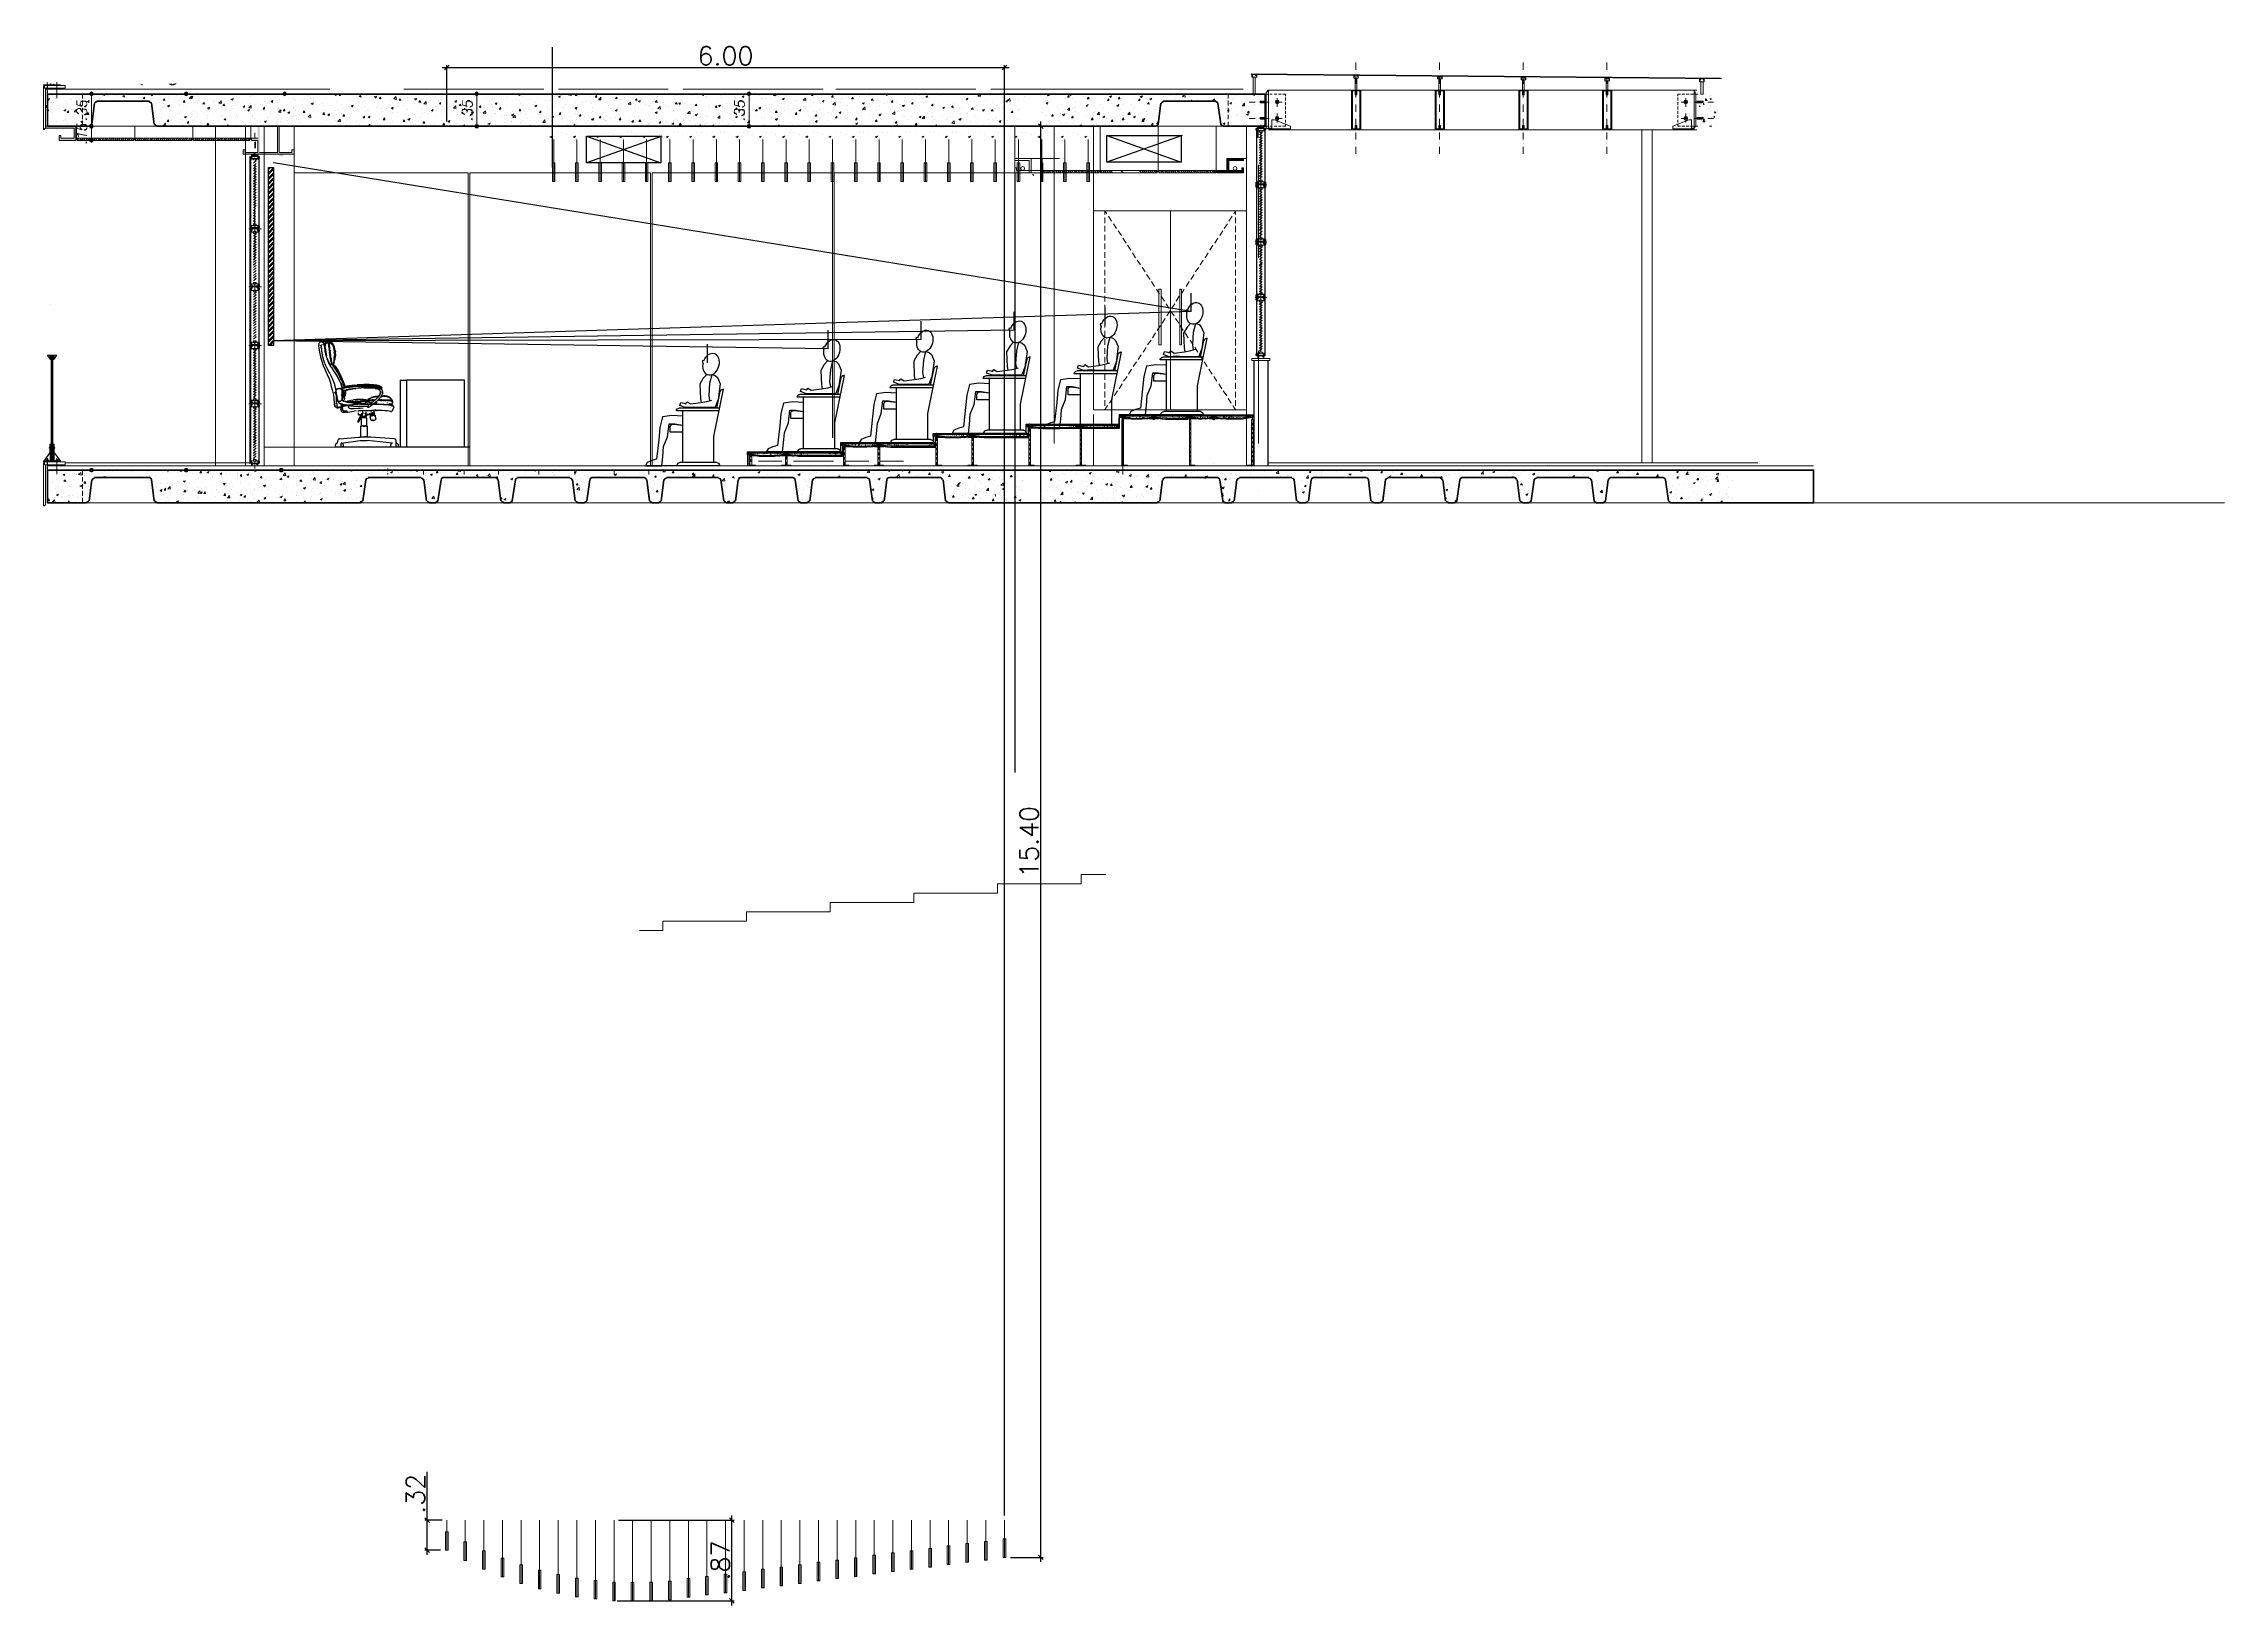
# Model space of a CAD drawing. Header units: millimetres. Extents: x 182 to 575, y -105 to 95.
# Drawn here: x 364.43 to 387.89, y -14.69 to 2.11 of the extents above; entities that cross this region are included whole.
import ezdxf

# ---------------------------------------------------------------- set-up
doc = ezdxf.new("R2010")
doc.units = ezdxf.units.MM
doc.header["$MEASUREMENT"] = 0
for name, color, linetype in [('Akmb-vis', 1, 'Continuous'), ('AR-COND', 4, 'Continuous'), ('base', 253, 'Continuous'), ('Mob', 252, 'Continuous'), ('PDF_Geometry', 7, 'Continuous'), ('PDF_Solid Fills', 7, 'Continuous'), ('SectionCutEdges', 7, 'Continuous')]:
    doc.layers.add(name, color=color, linetype=linetype)
doc.styles.add('SIMPLEX', font='simplex', dxfattribs={"height": 0.2})
doc.dimstyles.new('SA-25', dxfattribs={"dimtxt": 0.05, "dimasz": 0.05, "dimexe": 0.025, "dimexo": 0.05, "dimgap": 0.025, "dimtad": 1, "dimzin": 4, "dimdsep": 46, "dimtxsty": 'SIMPLEX', "dimblk": 'OBLIQUE', "dimcen": 0.025, "dimdle": 0.05, "dimclrt": 2, "dimaunit": 1, "dimadec": 3, "dimazin": 0, "dimtfac": 1, "dimtofl": 0, "dimtmove": 0, "dimatfit": 3, "dimldrblk": 'OPEN30', "dimfxl": 1, "dimtolj": 1, "dimtzin": 0, "dimarcsym": 0})

# ---------------------------------------------------------------- blocks, each defined once
blk = doc.blocks.new('visib')
for p, q in [((-0.398, 0.316), (-0.503, 0.83)), ((-0.503, 0.83), (-0.497, 0.83)), ((-0.43, 0.625), (-0.467, 0.806)), ((-0.461, 0.625), (-0.021, 0.625)), ((-0.455, 0.595), (0.009, 0.595)), ((-0.06, 0.035), (-0.06, 0.595)), ((0.009, 0.595), (0.009, 0.595)), ((-0.398, 0.035), (-0.398, 0.316)), ((0.044, 0.451), (-0.06, 0.44)), ((-0.06, 0.365), (0.077, 0.365)), ((0.077, 0.365), (0.077, 0.422)), ((-0.458, 0), (-0.458, 0.005)), ((-0.458, 0), (0, 0)), ((-0.428, 0.035), (-0.03, 0.035)), ((0, 0), (0, 0.005)), ((0, 0), (0.345, 0))]:
    blk.add_line(p, q)
at = {"const_width": 0.005}
for points in [[(-0.33, 1.22, 1), (-0.325, 1.22, 1)], [(-0.33, 1.12, 1), (-0.325, 1.12, 1)]]:
    blk.add_lwpolyline(points, format="xyb", close=True, dxfattribs=at)
for points in [[(-0.355, 0.706), (-0.346, 0.76), (-0.355, 0.896), (-0.379, 0.99), (-0.413, 0.98), (-0.438, 0.956), (-0.467, 0.889), (-0.444, 0.719), (-0.411, 0.634)], [(-0.321, 0.99), (-0.283, 0.949), (-0.246, 0.884), (-0.253, 0.727), (-0.26, 0.686)], [(-0.29, 1.14), (-0.27, 1.137), (-0.281, 1.103)], [(-0.411, 0.634), (-0.25, 0.63), (-0.174, 0.636), (-0.091, 0.63), (-0.027, 0.655), (-0.038, 0.687), (-0.076, 0.678), (-0.094, 0.673), (-0.106, 0.694), (-0.144, 0.67), (-0.255, 0.685), (-0.323, 0.697), (-0.375, 0.712)], [(-0.06, 0.538), (0.057, 0.544), (0.158, 0.529), (0.187, 0.416), (0.199, 0.282), (0.223, 0.072), (0.274, 0.057), (0.325, 0.036), (0.345, 0), (0.255, 0), (0.168, 0), (0.156, 0.098), (0.148, 0.208), (0.105, 0.315), (0.089, 0.455), (0.027, 0.455), (-0.06, 0.44), (-0.06, 0.44)]]:
    blk.add_lwpolyline(points)
for centre, start, end in [((-0.497, 0.8), 11.4615, 90), ((-0.021, 0.595), 0, 90), ((0.047, 0.422), 0, 96.1024), ((-0.428, 0.005), 90, 180), ((-0.03, 0.005), 0, 90)]:
    blk.add_arc(centre, 0.03, start, end)
blk.add_ellipse((-0.367, 1.101), major_axis=(-0.032, 0.117), ratio=0.69756, start_param=4.848066, end_param=10.817557)
blk = doc.blocks.new('A$C2A1C6D1B')
blk.add_line((17.6, 112), (17.6, 132))
at = {"xscale": 100, "yscale": 100, "zscale": 100}
blk.add_blockref('visib', (50.3, 0), dxfattribs=at)
blk = doc.blocks.new('A$C69b3238c')
for p, q in [((1.448, 1.015), (1.45, 1.027)), ((1.448, 1.004), (1.448, 1.015)), ((1.448, 1.004), (1.448, 0.992)), ((1.448, 0.992), (1.449, 0.986)), ((1.449, 0.986), (1.451, 0.973)), ((1.452, 1.039), (1.45, 1.027)), ((1.451, 0.973), (1.456, 0.951)), ((1.452, 1.039), (1.455, 1.052)), ((1.455, 1.052), (1.46, 1.069)), ((1.456, 0.951), (1.457, 0.943)), ((1.457, 1.017), (1.457, 1.016)), ((1.457, 1.016), (1.457, 1.014)), ((1.46, 0.934), (1.457, 0.943)), ((1.458, 1.057), (1.459, 1.06)), ((1.458, 1.057), (1.458, 1.057)), ((1.459, 0.999), (1.458, 0.996)), ((1.458, 0.996), (1.458, 0.986)), ((1.458, 0.977), (1.458, 0.986)), ((1.458, 0.983), (1.459, 0.972)), ((1.459, 0.97), (1.458, 0.977)), ((1.459, 1.06), (1.461, 1.066)), ((1.46, 1.064), (1.459, 1.06)), ((1.46, 1.031), (1.459, 1.024)), ((1.459, 1.024), (1.459, 1.006)), ((1.459, 1.006), (1.459, 0.999)), ((1.459, 1.006), (1.459, 0.999)), ((1.46, 1.006), (1.459, 1.006)), ((1.459, 0.999), (1.459, 0.99)), ((1.459, 0.993), (1.459, 0.991)), ((1.459, 0.978), (1.459, 0.979)), ((1.459, 0.979), (1.459, 0.979)), ((1.46, 0.976), (1.459, 0.978)), ((1.459, 0.972), (1.459, 0.97)), ((1.459, 0.966), (1.459, 0.97)), ((1.459, 0.966), (1.46, 0.965)), ((1.46, 1.069), (1.464, 1.08)), ((1.46, 1.065), (1.46, 1.065)), ((1.46, 1.031), (1.462, 1.045)), ((1.46, 1.008), (1.461, 1.021)), ((1.46, 1.006), (1.46, 1.008)), ((1.46, 1.006), (1.46, 1.006)), ((1.461, 0.969), (1.46, 0.975)), ((1.46, 0.975), (1.46, 0.975)), ((1.46, 0.967), (1.461, 0.961)), ((1.46, 0.965), (1.46, 0.96)), ((1.46, 0.956), (1.46, 0.96)), ((1.46, 0.952), (1.46, 0.956)), ((1.461, 0.947), (1.46, 0.952)), ((1.461, 1.021), (1.461, 1.012)), ((1.461, 0.961), (1.461, 0.969)), ((1.461, 0.964), (1.461, 0.969)), ((1.461, 0.961), (1.461, 0.96)), ((1.461, 0.953), (1.461, 0.961)), ((1.462, 0.956), (1.461, 0.96)), ((1.461, 0.953), (1.461, 0.948)), ((1.461, 0.943), (1.461, 0.947)), ((1.461, 0.937), (1.461, 0.943)), ((1.462, 1.051), (1.465, 1.066)), ((1.465, 1.062), (1.462, 1.051)), ((1.464, 1.058), (1.462, 1.046)), ((1.462, 1.045), (1.462, 1.046)), ((1.464, 1.079), (1.469, 1.093)), ((1.467, 1.091), (1.464, 1.08)), ((1.467, 1.086), (1.464, 1.079)), ((1.465, 1.061), (1.464, 1.058)), ((1.464, 1.058), (1.464, 1.058)), ((1.464, 1.058), (1.464, 1.058)), ((1.465, 1.066), (1.466, 1.067)), ((1.466, 1.064), (1.465, 1.061)), ((1.466, 1.067), (1.469, 1.078)), ((1.467, 1.069), (1.466, 1.064)), ((1.472, 1.104), (1.467, 1.091)), ((1.467, 1.086), (1.469, 1.09)), ((1.468, 1.07), (1.467, 1.069)), ((1.469, 1.093), (1.468, 1.093)), ((1.469, 1.076), (1.468, 1.07)), ((1.469, 1.093), (1.47, 1.095)), ((1.469, 1.094), (1.469, 1.093)), ((1.474, 1.091), (1.469, 1.076)), ((1.469, 1.079), (1.47, 1.084)), ((1.469, 1.075), (1.471, 1.084)), ((1.469, 1.078), (1.469, 1.079)), ((1.472, 1.103), (1.47, 1.099)), ((1.47, 1.095), (1.473, 1.102)), ((1.47, 1.099), (1.47, 1.098)), ((1.47, 1.084), (1.471, 1.088)), ((1.47, 1.081), (1.471, 1.084)), ((1.471, 1.084), (1.474, 1.091)), ((1.471, 1.088), (1.472, 1.088)), ((1.471, 1.084), (1.471, 1.084)), ((1.472, 1.104), (1.477, 1.112)), ((1.473, 1.105), (1.472, 1.103)), ((1.472, 1.096), (1.475, 1.103)), ((1.472, 1.096), (1.475, 1.102)), ((1.473, 1.098), (1.472, 1.096)), ((1.472, 1.097), (1.472, 1.096)), ((1.472, 1.089), (1.475, 1.096)), ((1.472, 1.095), (1.472, 1.096)), ((1.472, 1.096), (1.472, 1.096)), ((1.472, 1.088), (1.474, 1.095)), ((1.472, 1.095), (1.472, 1.095)), ((1.474, 1.092), (1.472, 1.086)), ((1.472, 1.086), (1.475, 1.092)), ((1.472, 1.086), (1.472, 1.086)), ((1.473, 1.105), (1.476, 1.111)), ((1.473, 1.102), (1.474, 1.104)), ((1.473, 1.102), (1.473, 1.103)), ((1.474, 1.103), (1.473, 1.103)), ((1.474, 1.104), (1.476, 1.108)), ((1.474, 1.095), (1.475, 1.098)), ((1.475, 1.096), (1.474, 1.094)), ((1.475, 1.092), (1.474, 1.091)), ((1.475, 1.102), (1.475, 1.103)), ((1.475, 1.103), (1.475, 1.103)), ((1.475, 1.103), (1.475, 1.103)), ((1.475, 1.102), (1.475, 1.102)), ((1.475, 1.096), (1.477, 1.101)), ((1.475, 1.096), (1.476, 1.099)), ((1.475, 1.098), (1.476, 1.099)), ((1.477, 1.098), (1.475, 1.094)), ((1.475, 1.094), (1.475, 1.092)), ((1.476, 1.111), (1.478, 1.113)), ((1.476, 1.108), (1.477, 1.11)), ((1.479, 1.106), (1.476, 1.099)), ((1.476, 1.099), (1.477, 1.101)), ((1.477, 1.112), (1.481, 1.119)), ((1.479, 1.114), (1.477, 1.111)), ((1.477, 1.111), (1.477, 1.11)), ((1.477, 1.101), (1.477, 1.101)), ((1.478, 1.1), (1.477, 1.098)), ((1.478, 1.113), (1.481, 1.118)), ((1.478, 1.111), (1.479, 1.112)), ((1.479, 1.112), (1.478, 1.111)), ((1.481, 1.106), (1.478, 1.1)), ((1.48, 1.116), (1.479, 1.114)), ((1.479, 1.112), (1.48, 1.113)), ((1.479, 1.113), (1.479, 1.112)), ((1.481, 1.11), (1.479, 1.106)), ((1.479, 1.106), (1.479, 1.106)), ((1.48, 1.116), (1.485, 1.122)), ((1.48, 1.111), (1.481, 1.113)), ((1.482, 1.107), (1.48, 1.102)), ((1.48, 1.102), (1.482, 1.105)), ((1.48, 1.103), (1.481, 1.103)), ((1.48, 1.102), (1.48, 1.102)), ((1.48, 1.102), (1.48, 1.102)), ((1.487, 1.125), (1.481, 1.118)), ((1.485, 1.125), (1.481, 1.119)), ((1.481, 1.118), (1.481, 1.118)), ((1.483, 1.116), (1.481, 1.113)), ((1.482, 1.115), (1.481, 1.113)), ((1.481, 1.113), (1.481, 1.113)), ((1.481, 1.11), (1.482, 1.111)), ((1.481, 1.106), (1.483, 1.109)), ((1.481, 1.103), (1.482, 1.107)), ((1.482, 1.111), (1.485, 1.117)), ((1.482, 1.111), (1.482, 1.111)), ((1.482, 1.11), (1.482, 1.109)), ((1.486, 1.115), (1.483, 1.109)), ((1.484, 1.114), (1.483, 1.111)), ((1.483, 1.109), (1.483, 1.108)), ((1.483, 1.108), (1.483, 1.108)), ((1.484, 1.114), (1.486, 1.117)), ((1.485, 1.115), (1.484, 1.112)), ((1.485, 1.125), (1.49, 1.13)), ((1.485, 1.122), (1.492, 1.129)), ((1.485, 1.115), (1.488, 1.118)), ((1.485, 1.117), (1.486, 1.118)), ((1.485, 1.098), (1.488, 1.103)), ((1.486, 1.118), (1.487, 1.119)), ((1.489, 1.118), (1.486, 1.115)), ((1.49, 1.129), (1.487, 1.125)), ((1.49, 1.125), (1.487, 1.123)), ((1.487, 1.122), (1.488, 1.123)), ((1.487, 1.123), (1.487, 1.122)), ((1.487, 1.119), (1.49, 1.122)), ((1.488, 1.124), (1.492, 1.127)), ((1.488, 1.123), (1.49, 1.125)), ((1.488, 1.123), (1.49, 1.125)), ((1.488, 1.118), (1.49, 1.121)), ((1.488, 1.118), (1.488, 1.118)), ((1.488, 1.118), (1.488, 1.118)), ((1.488, 1.118), (1.488, 1.118)), ((1.488, 1.103), (1.49, 1.107)), ((1.494, 1.124), (1.489, 1.118)), ((1.489, 1.118), (1.489, 1.118)), ((1.495, 1.134), (1.49, 1.13)), ((1.49, 1.129), (1.495, 1.132)), ((1.49, 1.125), (1.491, 1.126)), ((1.491, 1.126), (1.49, 1.125)), ((1.49, 1.125), (1.49, 1.125)), ((1.493, 1.124), (1.49, 1.121)), ((1.49, 1.122), (1.491, 1.124)), ((1.49, 1.121), (1.491, 1.122)), ((1.49, 1.107), (1.491, 1.108)), ((1.491, 1.124), (1.496, 1.128)), ((1.491, 1.126), (1.492, 1.127)), ((1.491, 1.126), (1.492, 1.127)), ((1.494, 1.126), (1.491, 1.122)), ((1.491, 1.124), (1.491, 1.124)), ((1.491, 1.117), (1.492, 1.117)), ((1.492, 1.117), (1.491, 1.116)), ((1.491, 1.116), (1.492, 1.117)), ((1.491, 1.116), (1.491, 1.116)), ((1.492, 1.11), (1.491, 1.109)), ((1.491, 1.108), (1.491, 1.109)), ((1.491, 1.108), (1.491, 1.108)), ((1.496, 1.132), (1.492, 1.129)), ((1.492, 1.127), (1.495, 1.13)), ((1.492, 1.127), (1.495, 1.129)), ((1.493, 1.128), (1.492, 1.127)), ((1.492, 1.127), (1.494, 1.128)), ((1.492, 1.127), (1.492, 1.127)), ((1.492, 1.117), (1.492, 1.117)), ((1.494, 1.112), (1.492, 1.11)), ((1.493, 1.128), (1.493, 1.128)), ((1.494, 1.128), (1.493, 1.128)), ((1.493, 1.128), (1.493, 1.128)), ((1.494, 1.125), (1.493, 1.124)), ((1.494, 0.947), (1.493, 0.942)), ((1.493, 0.939), (1.493, 0.942)), ((1.493, 0.938), (1.493, 0.939)), ((1.494, 1.132), (1.497, 1.134)), ((1.494, 1.132), (1.497, 1.133)), ((1.497, 1.131), (1.494, 1.129)), ((1.494, 1.129), (1.495, 1.13)), ((1.494, 1.129), (1.495, 1.129)), ((1.494, 1.129), (1.495, 1.129)), ((1.494, 1.128), (1.494, 1.129)), ((1.494, 1.129), (1.494, 1.129)), ((1.494, 1.128), (1.494, 1.128)), ((1.494, 1.126), (1.495, 1.127)), ((1.496, 1.127), (1.494, 1.126)), ((1.494, 1.126), (1.494, 1.126)), ((1.495, 1.125), (1.494, 1.124)), ((1.495, 1.114), (1.494, 1.112)), ((1.494, 0.947), (1.495, 0.95)), ((1.494, 0.943), (1.495, 0.947)), ((1.495, 1.134), (1.501, 1.137)), ((1.495, 1.13), (1.496, 1.131)), ((1.495, 1.13), (1.498, 1.131)), ((1.495, 1.129), (1.496, 1.13)), ((1.495, 1.129), (1.495, 1.129)), ((1.495, 1.129), (1.495, 1.129)), ((1.495, 1.129), (1.495, 1.129)), ((1.497, 1.128), (1.495, 1.126)), ((1.499, 1.128), (1.495, 1.125)), ((1.495, 1.114), (1.499, 1.118)), ((1.495, 0.951), (1.496, 0.955)), ((1.496, 0.953), (1.495, 0.948)), ((1.495, 0.947), (1.496, 0.951)), ((1.495, 0.95), (1.495, 0.951)), ((1.495, 0.948), (1.495, 0.948)), ((1.495, 0.944), (1.496, 0.948)), ((1.495, 0.947), (1.495, 0.944)), ((1.497, 1.133), (1.496, 1.132)), ((1.496, 1.131), (1.499, 1.132)), ((1.498, 1.13), (1.496, 1.129)), ((1.496, 1.129), (1.496, 1.128)), ((1.497, 0.963), (1.496, 0.959)), ((1.496, 0.956), (1.496, 0.959)), ((1.496, 0.956), (1.496, 0.955)), ((1.496, 0.951), (1.496, 0.953)), ((1.496, 0.953), (1.496, 0.953)), ((1.496, 0.948), (1.496, 0.952)), ((1.502, 1.135), (1.497, 1.133)), ((1.497, 0.963), (1.498, 0.97)), ((1.499, 1.131), (1.498, 1.13)), ((1.498, 1.122), (1.5, 1.123)), ((1.498, 1.123), (1.499, 1.123)), ((1.498, 1.122), (1.499, 1.123)), ((1.498, 1.123), (1.498, 1.123)), ((1.498, 0.97), (1.5, 0.978)), ((1.5, 0.947), (1.498, 0.938)), ((1.498, 0.936), (1.499, 0.939)), ((1.499, 1.132), (1.5, 1.133)), ((1.499, 1.131), (1.502, 1.133)), ((1.499, 1.133), (1.499, 1.133)), ((1.499, 1.132), (1.499, 1.133)), ((1.499, 1.132), (1.501, 1.133)), ((1.499, 1.131), (1.501, 1.132)), ((1.503, 1.131), (1.499, 1.129)), ((1.499, 1.129), (1.499, 1.128)), ((1.5, 1.123), (1.499, 1.123)), ((1.499, 1.118), (1.505, 1.121)), ((1.499, 1.118), (1.499, 1.118)), ((1.499, 0.939), (1.5, 0.943)), ((1.5, 1.133), (1.501, 1.134)), ((1.5, 1.133), (1.501, 1.133)), ((1.5, 1.123), (1.5, 1.123)), ((1.5, 1.117), (1.502, 1.119)), ((1.501, 0.984), (1.5, 0.978)), ((1.5, 0.978), (1.5, 0.978)), ((1.5, 0.978), (1.5, 0.978)), ((1.501, 0.951), (1.5, 0.947)), ((1.5, 0.943), (1.5, 0.947)), ((1.501, 1.137), (1.507, 1.139)), ((1.501, 1.136), (1.503, 1.137)), ((1.503, 1.137), (1.501, 1.136)), ((1.501, 1.132), (1.504, 1.133)), ((1.501, 1.133), (1.501, 1.133)), ((1.501, 1.133), (1.501, 1.133)), ((1.511, 1.131), (1.501, 1.127)), ((1.502, 0.992), (1.501, 0.987)), ((1.501, 0.987), (1.501, 0.984)), ((1.501, 0.951), (1.502, 0.954)), ((1.501, 0.951), (1.501, 0.951)), ((1.505, 1.137), (1.502, 1.135)), ((1.502, 1.119), (1.503, 1.119)), ((1.502, 0.992), (1.503, 0.996)), ((1.502, 0.957), (1.503, 0.959)), ((1.502, 0.955), (1.502, 0.957)), ((1.502, 0.954), (1.502, 0.955)), ((1.503, 1.137), (1.508, 1.139)), ((1.503, 1.137), (1.505, 1.137)), ((1.503, 1.135), (1.505, 1.136)), ((1.503, 1.135), (1.504, 1.135)), ((1.504, 1.135), (1.503, 1.135)), ((1.503, 1.131), (1.509, 1.133)), ((1.503, 1.127), (1.509, 1.129)), ((1.508, 1.129), (1.503, 1.127)), ((1.503, 1), (1.504, 1.004)), ((1.503, 0.996), (1.503, 1)), ((1.503, 0.959), (1.504, 0.965)), ((1.504, 1.135), (1.505, 1.136)), ((1.505, 1.136), (1.504, 1.135)), ((1.504, 1.133), (1.504, 1.134)), ((1.505, 1.134), (1.504, 1.134)), ((1.505, 1.013), (1.504, 1.009)), ((1.504, 1.009), (1.504, 1.007)), ((1.504, 1.007), (1.504, 1.006)), ((1.504, 1.006), (1.504, 1.004)), ((1.505, 0.976), (1.504, 0.972)), ((1.505, 0.972), (1.504, 0.965)), ((1.507, 1.138), (1.505, 1.137)), ((1.508, 1.136), (1.505, 1.135)), ((1.51, 1.136), (1.505, 1.134)), ((1.512, 1.136), (1.505, 1.134)), ((1.506, 1.135), (1.505, 1.135)), ((1.506, 1.126), (1.505, 1.126)), ((1.505, 1.121), (1.506, 1.122)), ((1.506, 1.025), (1.505, 1.022)), ((1.505, 1.022), (1.505, 1.021)), ((1.505, 1.021), (1.505, 1.018)), ((1.505, 1.018), (1.505, 1.017)), ((1.505, 1.017), (1.505, 1.016)), ((1.505, 1.016), (1.505, 1.013)), ((1.506, 0.98), (1.505, 0.976)), ((1.505, 0.972), (1.506, 0.976)), ((1.506, 1.135), (1.51, 1.136)), ((1.508, 1.136), (1.506, 1.135)), ((1.506, 1.135), (1.506, 1.135)), ((1.506, 1.126), (1.506, 1.127)), ((1.508, 1.127), (1.506, 1.126)), ((1.506, 1.126), (1.506, 1.126)), ((1.506, 1.122), (1.507, 1.122)), ((1.506, 1.032), (1.507, 1.033)), ((1.506, 1.03), (1.506, 1.032)), ((1.506, 1.029), (1.506, 1.03)), ((1.506, 1.025), (1.506, 1.029)), ((1.506, 0.98), (1.507, 0.984)), ((1.507, 0.98), (1.506, 0.976)), ((1.515, 1.141), (1.507, 1.139)), ((1.512, 1.139), (1.507, 1.136)), ((1.509, 1.138), (1.507, 1.138)), ((1.509, 1.138), (1.507, 1.138)), ((1.509, 1.133), (1.507, 1.133)), ((1.507, 1.127), (1.512, 1.129)), ((1.507, 1.122), (1.51, 1.123)), ((1.508, 1.045), (1.507, 1.042)), ((1.507, 1.042), (1.507, 1.041)), ((1.507, 1.039), (1.507, 1.041)), ((1.507, 1.041), (1.507, 1.041)), ((1.507, 1.041), (1.507, 1.041)), ((1.507, 1.037), (1.507, 1.039)), ((1.507, 1.037), (1.507, 1.033)), ((1.507, 0.988), (1.508, 0.992)), ((1.507, 0.988), (1.507, 0.984)), ((1.507, 0.98), (1.508, 0.984)), ((1.508, 1.138), (1.511, 1.139)), ((1.508, 1.139), (1.508, 1.139)), ((1.508, 1.13), (1.51, 1.13)), ((1.511, 1.128), (1.508, 1.127)), ((1.508, 1.05), (1.509, 1.053)), ((1.508, 1.045), (1.508, 1.05)), ((1.508, 1.045), (1.508, 1.045)), ((1.508, 1.042), (1.508, 1.042)), ((1.508, 1.042), (1.508, 1.042)), ((1.509, 0.992), (1.508, 0.988)), ((1.508, 0.984), (1.508, 0.988)), ((1.509, 1.139), (1.51, 1.139)), ((1.51, 1.139), (1.509, 1.138)), ((1.509, 1.135), (1.51, 1.135)), ((1.509, 1.133), (1.51, 1.133)), ((1.51, 1.129), (1.509, 1.129)), ((1.509, 1.058), (1.51, 1.059)), ((1.509, 1.056), (1.509, 1.058)), ((1.509, 1.054), (1.509, 1.056)), ((1.509, 1.053), (1.509, 1.054)), ((1.509, 1.043), (1.509, 1.044)), ((1.509, 1.043), (1.509, 1.042)), ((1.509, 0.992), (1.51, 0.996)), ((1.511, 1.139), (1.51, 1.139)), ((1.511, 1.139), (1.51, 1.139)), ((1.51, 1.136), (1.512, 1.136)), ((1.511, 1.134), (1.51, 1.133)), ((1.51, 1.133), (1.51, 1.133)), ((1.51, 1.133), (1.51, 1.133)), ((1.51, 1.129), (1.51, 1.129)), ((1.513, 1.124), (1.51, 1.123)), ((1.51, 1.066), (1.511, 1.074)), ((1.51, 1.065), (1.51, 1.066)), ((1.51, 1.062), (1.51, 1.065)), ((1.51, 1.059), (1.51, 1.062)), ((1.51, 1.001), (1.511, 1.005)), ((1.51, 0.996), (1.51, 1.001)), ((1.51, 1.001), (1.51, 1.001)), ((1.513, 1.139), (1.511, 1.139)), ((1.518, 1.135), (1.511, 1.134)), ((1.511, 1.134), (1.515, 1.134)), ((1.512, 1.131), (1.511, 1.131)), ((1.512, 1.078), (1.511, 1.074)), ((1.511, 1.074), (1.511, 1.074)), ((1.512, 1.009), (1.511, 1.005)), ((1.512, 1.136), (1.512, 1.136)), ((1.513, 1.136), (1.512, 1.136)), ((1.512, 1.131), (1.517, 1.132)), ((1.512, 1.129), (1.516, 1.13)), ((1.512, 1.083), (1.513, 1.087)), ((1.512, 1.083), (1.512, 1.083)), ((1.512, 1.08), (1.512, 1.083)), ((1.512, 1.078), (1.512, 1.08)), ((1.512, 1.017), (1.513, 1.019)), ((1.512, 1.014), (1.512, 1.017)), ((1.512, 1.013), (1.512, 1.014)), ((1.512, 1.013), (1.512, 1.009)), ((1.515, 1.14), (1.513, 1.139)), ((1.513, 1.137), (1.516, 1.137)), ((1.513, 1.136), (1.516, 1.137)), ((1.514, 1.124), (1.513, 1.124)), ((1.513, 1.094), (1.514, 1.095)), ((1.513, 1.092), (1.513, 1.094)), ((1.513, 1.091), (1.513, 1.092)), ((1.513, 1.087), (1.513, 1.091)), ((1.513, 1.091), (1.513, 1.091)), ((1.513, 1.038), (1.514, 1.042)), ((1.513, 1.038), (1.513, 1.037)), ((1.514, 1.03), (1.513, 1.025)), ((1.513, 1.021), (1.513, 1.025)), ((1.513, 1.019), (1.513, 1.021)), ((1.514, 1.136), (1.516, 1.137)), ((1.519, 1.126), (1.514, 1.124)), ((1.515, 1.102), (1.514, 1.099)), ((1.514, 1.096), (1.514, 1.099)), ((1.514, 1.095), (1.514, 1.096)), ((1.514, 1.094), (1.514, 1.095)), ((1.514, 1.095), (1.514, 1.095)), ((1.514, 1.094), (1.515, 1.094)), ((1.514, 1.048), (1.514, 1.046)), ((1.514, 1.046), (1.514, 1.046)), ((1.514, 1.046), (1.514, 1.042)), ((1.514, 1.039), (1.515, 1.042)), ((1.514, 1.038), (1.514, 1.039)), ((1.514, 1.038), (1.514, 1.034)), ((1.514, 1.034), (1.514, 1.034)), ((1.514, 1.034), (1.514, 1.03)), ((1.515, 1.141), (1.524, 1.142)), ((1.519, 1.141), (1.515, 1.14)), ((1.521, 1.135), (1.515, 1.134)), ((1.516, 1.109), (1.515, 1.107)), ((1.515, 1.107), (1.515, 1.107)), ((1.515, 1.107), (1.515, 1.106)), ((1.515, 1.106), (1.515, 1.106)), ((1.515, 1.104), (1.515, 1.106)), ((1.515, 1.102), (1.515, 1.104)), ((1.515, 1.094), (1.515, 1.096)), ((1.515, 1.094), (1.515, 1.095)), ((1.516, 1.053), (1.515, 1.05)), ((1.515, 1.046), (1.515, 1.05)), ((1.515, 1.046), (1.515, 1.045)), ((1.515, 1.045), (1.515, 1.042)), ((1.519, 1.141), (1.516, 1.14)), ((1.516, 1.139), (1.516, 1.139)), ((1.516, 1.139), (1.517, 1.139)), ((1.516, 1.137), (1.523, 1.138)), ((1.516, 1.137), (1.518, 1.137)), ((1.516, 1.111), (1.517, 1.112)), ((1.516, 1.109), (1.516, 1.111)), ((1.517, 1.058), (1.516, 1.054)), ((1.516, 1.054), (1.516, 1.053)), ((1.533, 0.942), (1.516, 0.905)), ((1.517, 1.141), (1.518, 1.141)), ((1.517, 1.133), (1.522, 1.133)), ((1.517, 1.132), (1.517, 1.133)), ((1.522, 1.132), (1.517, 1.131)), ((1.517, 1.131), (1.522, 1.132)), ((1.517, 1.115), (1.518, 1.117)), ((1.517, 1.115), (1.517, 1.115)), ((1.517, 1.115), (1.517, 1.115)), ((1.517, 1.115), (1.517, 1.114)), ((1.517, 1.114), (1.517, 1.112)), ((1.517, 1.111), (1.517, 1.111)), ((1.517, 1.111), (1.517, 1.111)), ((1.517, 1.107), (1.517, 1.107)), ((1.517, 1.067), (1.518, 1.069)), ((1.517, 1.067), (1.517, 1.062)), ((1.517, 1.062), (1.517, 1.058)), ((1.525, 1.142), (1.518, 1.141)), ((1.518, 1.139), (1.521, 1.139)), ((1.521, 1.135), (1.518, 1.135)), ((1.519, 1.121), (1.518, 1.119)), ((1.518, 1.119), (1.518, 1.117)), ((1.518, 1.117), (1.518, 1.117)), ((1.518, 1.114), (1.518, 1.116)), ((1.518, 1.116), (1.519, 1.116)), ((1.518, 1.114), (1.518, 1.116)), ((1.518, 1.114), (1.518, 1.114)), ((1.518, 1.112), (1.518, 1.111)), ((1.519, 1.077), (1.518, 1.075)), ((1.518, 1.075), (1.518, 1.071)), ((1.518, 1.069), (1.518, 1.071)), ((1.52, 1.141), (1.519, 1.141)), ((1.519, 1.123), (1.52, 1.124)), ((1.519, 1.122), (1.519, 1.123)), ((1.519, 1.122), (1.519, 1.121)), ((1.519, 1.116), (1.519, 1.116)), ((1.519, 1.116), (1.519, 1.116)), ((1.519, 1.095), (1.52, 1.096)), ((1.519, 1.095), (1.519, 1.091)), ((1.52, 1.087), (1.519, 1.085)), ((1.519, 1.085), (1.519, 1.083)), ((1.519, 1.079), (1.519, 1.083)), ((1.519, 1.083), (1.519, 1.083)), ((1.519, 1.079), (1.519, 1.077)), ((1.521, 1.141), (1.52, 1.141)), ((1.52, 1.141), (1.52, 1.141)), ((1.526, 1.138), (1.52, 1.137)), ((1.52, 1.126), (1.52, 1.125)), ((1.52, 1.126), (1.521, 1.126)), ((1.52, 1.126), (1.521, 1.126)), ((1.52, 1.125), (1.52, 1.125)), ((1.52, 1.125), (1.52, 1.124)), ((1.52, 1.125), (1.52, 1.124)), ((1.52, 1.123), (1.52, 1.124)), ((1.52, 1.124), (1.52, 1.124)), ((1.52, 1.124), (1.52, 1.124)), ((1.521, 1.123), (1.52, 1.123)), ((1.521, 1.099), (1.52, 1.095)), ((1.52, 1.095), (1.52, 1.092)), ((1.52, 1.092), (1.52, 1.091)), ((1.52, 1.089), (1.52, 1.091)), ((1.52, 1.087), (1.52, 1.089)), ((1.526, 1.142), (1.521, 1.141)), ((1.523, 1.141), (1.521, 1.141)), ((1.526, 1.141), (1.521, 1.141)), ((1.521, 1.135), (1.524, 1.135)), ((1.524, 1.135), (1.521, 1.135)), ((1.521, 1.127), (1.522, 1.129)), ((1.521, 1.127), (1.521, 1.127)), ((1.521, 1.127), (1.521, 1.126)), ((1.521, 1.126), (1.521, 1.127)), ((1.521, 1.126), (1.522, 1.126)), ((1.521, 1.126), (1.521, 1.126)), ((1.521, 1.126), (1.521, 1.126)), ((1.521, 1.123), (1.521, 1.125)), ((1.521, 1.124), (1.521, 1.125)), ((1.521, 1.125), (1.521, 1.125)), ((1.521, 1.125), (1.521, 1.125)), ((1.521, 1.125), (1.521, 1.125)), ((1.521, 1.125), (1.521, 1.125)), ((1.521, 1.124), (1.521, 1.123)), ((1.521, 1.123), (1.521, 1.123)), ((1.521, 1.104), (1.521, 1.105)), ((1.522, 1.105), (1.521, 1.103)), ((1.521, 1.105), (1.521, 1.105)), ((1.521, 1.103), (1.521, 1.102)), ((1.521, 1.102), (1.521, 1.099)), ((1.523, 1.141), (1.522, 1.141)), ((1.523, 1.134), (1.522, 1.133)), ((1.522, 1.132), (1.522, 1.132)), ((1.523, 1.132), (1.522, 1.132)), ((1.522, 1.132), (1.522, 1.131)), ((1.522, 1.132), (1.523, 1.131)), ((1.523, 1.132), (1.522, 1.132)), ((1.522, 1.132), (1.522, 1.132)), ((1.522, 1.132), (1.522, 1.132)), ((1.523, 1.132), (1.522, 1.132)), ((1.522, 1.131), (1.522, 1.131)), ((1.522, 1.131), (1.522, 1.131)), ((1.522, 1.131), (1.523, 1.131)), ((1.522, 1.131), (1.522, 1.131)), ((1.522, 1.131), (1.522, 1.131)), ((1.522, 1.131), (1.522, 1.131)), ((1.522, 1.131), (1.522, 1.131)), ((1.523, 1.131), (1.522, 1.131)), ((1.522, 1.131), (1.522, 1.131)), ((1.522, 1.131), (1.522, 1.131)), ((1.522, 1.131), (1.522, 1.131)), ((1.522, 1.131), (1.522, 1.131)), ((1.522, 1.13), (1.522, 1.131)), ((1.523, 1.131), (1.522, 1.131)), ((1.522, 1.131), (1.523, 1.131)), ((1.522, 1.131), (1.522, 1.131)), ((1.522, 1.131), (1.522, 1.131)), ((1.522, 1.131), (1.522, 1.131)), ((1.522, 1.131), (1.522, 1.131)), ((1.522, 1.131), (1.522, 1.131)), ((1.522, 1.131), (1.522, 1.131)), ((1.522, 1.131), (1.522, 1.131)), ((1.522, 1.131), (1.522, 1.131)), ((1.522, 1.129), (1.522, 1.13)), ((1.522, 1.126), (1.522, 1.127)), ((1.522, 1.126), (1.523, 1.127)), ((1.522, 1.126), (1.522, 1.126)), ((1.523, 1.116), (1.522, 1.115)), ((1.523, 1.11), (1.522, 1.109)), ((1.522, 1.109), (1.522, 1.107)), ((1.522, 1.107), (1.522, 1.106)), ((1.522, 1.106), (1.522, 1.105)), ((1.526, 1.141), (1.523, 1.141)), ((1.526, 1.141), (1.523, 1.141)), ((1.523, 1.138), (1.526, 1.138)), ((1.523, 1.134), (1.524, 1.134)), ((1.523, 1.134), (1.523, 1.134)), ((1.523, 1.134), (1.523, 1.133)), ((1.523, 1.132), (1.523, 1.133)), ((1.523, 1.133), (1.523, 1.133)), ((1.523, 1.133), (1.523, 1.133)), ((1.523, 1.133), (1.524, 1.133)), ((1.524, 1.133), (1.523, 1.133)), ((1.523, 1.133), (1.523, 1.132)), ((1.523, 1.131), (1.523, 1.132)), ((1.524, 1.132), (1.523, 1.131)), ((1.523, 1.132), (1.524, 1.132)), ((1.523, 1.132), (1.523, 1.132)), ((1.523, 1.132), (1.523, 1.132)), ((1.523, 1.132), (1.523, 1.132)), ((1.523, 1.132), (1.523, 1.131)), ((1.524, 1.132), (1.523, 1.132)), ((1.523, 1.132), (1.523, 1.132)), ((1.523, 1.132), (1.523, 1.132)), ((1.523, 1.132), (1.524, 1.132)), ((1.523, 1.132), (1.523, 1.132)), ((1.523, 1.132), (1.523, 1.132)), ((1.523, 1.131), (1.523, 1.13)), ((1.523, 1.13), (1.523, 1.131)), ((1.523, 1.13), (1.523, 1.131)), ((1.523, 1.131), (1.523, 1.131)), ((1.523, 1.131), (1.523, 1.131)), ((1.523, 1.131), (1.523, 1.131)), ((1.523, 1.131), (1.523, 1.131)), ((1.524, 1.131), (1.523, 1.131)), ((1.523, 1.131), (1.523, 1.131)), ((1.523, 1.131), (1.523, 1.131)), ((1.523, 1.131), (1.523, 1.131)), ((1.523, 1.131), (1.523, 1.131)), ((1.523, 1.131), (1.523, 1.131)), ((1.523, 1.131), (1.523, 1.131)), ((1.523, 1.131), (1.523, 1.131)), ((1.523, 1.131), (1.523, 1.131)), ((1.523, 1.131), (1.523, 1.131)), ((1.523, 1.129), (1.523, 1.13)), ((1.523, 1.13), (1.523, 1.13)), ((1.523, 1.127), (1.523, 1.127)), ((1.523, 1.116), (1.523, 1.115)), ((1.524, 1.115), (1.523, 1.112)), ((1.523, 1.11), (1.523, 1.112)), ((1.536, 0.939), (1.523, 0.909)), ((1.525, 1.142), (1.524, 1.142)), ((1.525, 1.136), (1.524, 1.135)), ((1.524, 1.135), (1.524, 1.136)), ((1.524, 1.135), (1.524, 1.135)), ((1.524, 1.135), (1.524, 1.135)), ((1.525, 1.135), (1.524, 1.135)), ((1.524, 1.134), (1.524, 1.135)), ((1.524, 1.135), (1.524, 1.135)), ((1.524, 1.135), (1.525, 1.135)), ((1.524, 1.134), (1.524, 1.135)), ((1.524, 1.135), (1.524, 1.135)), ((1.524, 1.135), (1.524, 1.135)), ((1.524, 1.135), (1.524, 1.135)), ((1.525, 1.134), (1.524, 1.134)), ((1.524, 1.134), (1.524, 1.134)), ((1.524, 1.134), (1.524, 1.134)), ((1.524, 1.134), (1.524, 1.134)), ((1.524, 1.134), (1.524, 1.134)), ((1.524, 1.134), (1.524, 1.134)), ((1.524, 1.133), (1.524, 1.134)), ((1.524, 1.134), (1.524, 1.134)), ((1.524, 1.134), (1.524, 1.134)), ((1.524, 1.134), (1.524, 1.134)), ((1.524, 1.134), (1.524, 1.134)), ((1.524, 1.134), (1.524, 1.134)), ((1.524, 1.134), (1.524, 1.134)), ((1.524, 1.133), (1.524, 1.133)), ((1.524, 1.133), (1.524, 1.133)), ((1.524, 1.133), (1.524, 1.133)), ((1.524, 1.133), (1.524, 1.132)), ((1.524, 1.133), (1.524, 1.133)), ((1.524, 1.133), (1.524, 1.133)), ((1.524, 1.132), (1.524, 1.133)), ((1.524, 1.131), (1.524, 1.132)), ((1.524, 1.131), (1.524, 1.132)), ((1.524, 1.132), (1.524, 1.132)), ((1.524, 1.132), (1.524, 1.132)), ((1.524, 1.132), (1.524, 1.132)), ((1.524, 1.132), (1.525, 1.132)), ((1.524, 1.132), (1.524, 1.132)), ((1.524, 1.132), (1.524, 1.132)), ((1.524, 1.132), (1.524, 1.132)), ((1.524, 1.132), (1.524, 1.132)), ((1.524, 1.132), (1.524, 1.132)), ((1.524, 1.132), (1.524, 1.132)), ((1.524, 1.132), (1.524, 1.132)), ((1.524, 1.132), (1.525, 1.132)), ((1.524, 1.132), (1.524, 1.132)), ((1.524, 1.132), (1.524, 1.132)), ((1.525, 1.132), (1.524, 1.132)), ((1.524, 1.132), (1.524, 1.132)), ((1.524, 1.132), (1.524, 1.132)), ((1.524, 1.132), (1.525, 1.132)), ((1.524, 1.132), (1.524, 1.132)), ((1.524, 1.132), (1.524, 1.132)), ((1.524, 1.132), (1.524, 1.132)), ((1.524, 1.132), (1.524, 1.132)), ((1.524, 1.132), (1.524, 1.132)), ((1.524, 1.131), (1.524, 1.13)), ((1.524, 1.13), (1.524, 1.131)), ((1.524, 1.131), (1.524, 1.131)), ((1.524, 1.131), (1.524, 1.131)), ((1.524, 1.131), (1.524, 1.131)), ((1.524, 1.131), (1.524, 1.131)), ((1.525, 1.13), (1.524, 1.13)), ((1.525, 1.13), (1.524, 1.13)), ((1.524, 1.13), (1.524, 1.13)), ((1.525, 1.119), (1.524, 1.117)), ((1.524, 1.117), (1.524, 1.116)), ((1.524, 1.116), (1.524, 1.115)), ((1.524, 1.116), (1.524, 1.116)), ((1.526, 1.142), (1.525, 1.142)), ((1.525, 1.142), (1.526, 1.142)), ((1.525, 1.136), (1.525, 1.136)), ((1.525, 1.136), (1.524, 1.136)), ((1.525, 1.136), (1.526, 1.136)), ((1.525, 1.135), (1.526, 1.136)), ((1.525, 1.135), (1.525, 1.135)), ((1.525, 1.135), (1.525, 1.134)), ((1.525, 1.135), (1.525, 1.135)), ((1.525, 1.135), (1.525, 1.135)), ((1.525, 1.135), (1.526, 1.135)), ((1.525, 1.135), (1.525, 1.135)), ((1.525, 1.135), (1.525, 1.135)), ((1.526, 1.135), (1.525, 1.135)), ((1.525, 1.134), (1.525, 1.135)), ((1.525, 1.135), (1.525, 1.135)), ((1.525, 1.135), (1.525, 1.135)), ((1.525, 1.135), (1.525, 1.135)), ((1.525, 1.134), (1.525, 1.135)), ((1.525, 1.135), (1.525, 1.135)), ((1.525, 1.135), (1.525, 1.134)), ((1.525, 1.135), (1.525, 1.134)), ((1.525, 1.135), (1.525, 1.135)), ((1.525, 1.135), (1.525, 1.135)), ((1.525, 1.135), (1.525, 1.134)), ((1.525, 1.135), (1.525, 1.135)), ((1.525, 1.135), (1.525, 1.135)), ((1.525, 1.135), (1.526, 1.135)), ((1.525, 1.135), (1.525, 1.135)), ((1.525, 1.135), (1.525, 1.135)), ((1.525, 1.135), (1.525, 1.135)), ((1.525, 1.135), (1.525, 1.135)), ((1.526, 1.135), (1.525, 1.135)), ((1.525, 1.135), (1.525, 1.135)), ((1.525, 1.135), (1.525, 1.135)), ((1.525, 1.135), (1.525, 1.135)), ((1.525, 1.135), (1.525, 1.135)), ((1.525, 1.135), (1.525, 1.135)), ((1.525, 1.135), (1.525, 1.135)), ((1.525, 1.135), (1.525, 1.135)), ((1.527, 1.134), (1.525, 1.134)), ((1.525, 1.134), (1.525, 1.134)), ((1.525, 1.134), (1.525, 1.134)), ((1.525, 1.134), (1.525, 1.134)), ((1.525, 1.134), (1.525, 1.134)), ((1.525, 1.134), (1.525, 1.134)), ((1.525, 1.134), (1.525, 1.134)), ((1.525, 1.134), (1.525, 1.134)), ((1.525, 1.134), (1.525, 1.134)), ((1.525, 1.134), (1.525, 1.134)), ((1.525, 1.134), (1.525, 1.134)), ((1.525, 1.132), (1.525, 1.132)), ((1.525, 1.131), (1.525, 1.132)), ((1.525, 1.132), (1.525, 1.132)), ((1.526, 1.132), (1.525, 1.131)), ((1.525, 1.131), (1.526, 1.132)), ((1.525, 1.132), (1.525, 1.132)), ((1.525, 1.132), (1.524, 1.131)), ((1.525, 1.132), (1.525, 1.132)), ((1.525, 1.132), (1.525, 1.132)), ((1.525, 1.132), (1.525, 1.132)), ((1.525, 1.132), (1.525, 1.132)), ((1.525, 1.132), (1.526, 1.132)), ((1.525, 1.132), (1.525, 1.132)), ((1.525, 1.132), (1.525, 1.132)), ((1.525, 1.132), (1.525, 1.132)), ((1.525, 1.132), (1.525, 1.132)), ((1.525, 1.132), (1.525, 1.132)), ((1.525, 1.132), (1.525, 1.132)), ((1.525, 1.131), (1.525, 1.132)), ((1.525, 1.132), (1.525, 1.132)), ((1.526, 1.132), (1.525, 1.132)), ((1.525, 1.132), (1.525, 1.132)), ((1.525, 1.132), (1.525, 1.132)), ((1.525, 1.132), (1.526, 1.132)), ((1.525, 1.132), (1.525, 1.132)), ((1.525, 1.132), (1.525, 1.132)), ((1.525, 1.131), (1.525, 1.132)), ((1.525, 1.13), (1.525, 1.131)), ((1.525, 1.13), (1.525, 1.131)), ((1.525, 1.131), (1.525, 1.131)), ((1.525, 1.125), (1.525, 1.125)), ((1.525, 1.125), (1.525, 1.124)), ((1.526, 1.125), (1.525, 1.124)), ((1.525, 1.124), (1.525, 1.124)), ((1.525, 1.122), (1.526, 1.123)), ((1.525, 1.121), (1.525, 1.122)), ((1.525, 1.121), (1.525, 1.121)), ((1.525, 1.119), (1.525, 1.121)), ((1.525, 1.121), (1.525, 1.121)), ((1.526, 1.142), (1.526, 1.142)), ((1.526, 1.142), (1.526, 1.142)), ((1.526, 1.142), (1.526, 1.142)), ((1.526, 1.142), (1.526, 1.142)), ((1.526, 1.142), (1.526, 1.142)), ((1.526, 1.141), (1.526, 1.142)), ((1.526, 1.142), (1.526, 1.142)), ((1.526, 1.142), (1.527, 1.142)), ((1.526, 1.142), (1.526, 1.142)), ((1.526, 1.141), (1.526, 1.14)), ((1.526, 1.14), (1.526, 1.141)), ((1.526, 1.141), (1.526, 1.141)), ((1.526, 1.141), (1.526, 1.141)), ((1.526, 1.141), (1.526, 1.141)), ((1.526, 1.141), (1.526, 1.141)), ((1.526, 1.141), (1.526, 1.141)), ((1.526, 1.141), (1.526, 1.141)), ((1.526, 1.141), (1.526, 1.141)), ((1.526, 1.141), (1.526, 1.141)), ((1.526, 1.141), (1.526, 1.141)), ((1.526, 1.14), (1.526, 1.14)), ((1.526, 1.14), (1.526, 1.139)), ((1.527, 1.14), (1.526, 1.14)), ((1.526, 1.14), (1.527, 1.14)), ((1.526, 1.139), (1.526, 1.139)), ((1.526, 1.139), (1.526, 1.138)), ((1.526, 1.138), (1.526, 1.139)), ((1.526, 1.139), (1.526, 1.139)), ((1.526, 1.139), (1.526, 1.138)), ((1.526, 1.139), (1.526, 1.139)), ((1.526, 1.139), (1.526, 1.139)), ((1.526, 1.139), (1.526, 1.139)), ((1.526, 1.139), (1.526, 1.138)), ((1.526, 1.138), (1.526, 1.138)), ((1.526, 1.137), (1.526, 1.138)), ((1.526, 1.138), (1.526, 1.138)), ((1.526, 1.138), (1.526, 1.138)), ((1.526, 1.138), (1.526, 1.138)), ((1.526, 1.138), (1.526, 1.138)), ((1.526, 1.138), (1.527, 1.138)), ((1.526, 1.138), (1.526, 1.138)), ((1.526, 1.138), (1.526, 1.138)), ((1.526, 1.138), (1.526, 1.138)), ((1.526, 1.138), (1.526, 1.137)), ((1.526, 1.138), (1.526, 1.138)), ((1.526, 1.138), (1.526, 1.138)), ((1.526, 1.138), (1.526, 1.138)), ((1.527, 1.138), (1.526, 1.138)), ((1.526, 1.138), (1.526, 1.138)), ((1.526, 1.138), (1.526, 1.138)), ((1.526, 1.138), (1.527, 1.138)), ((1.526, 1.138), (1.526, 1.138)), ((1.526, 1.138), (1.527, 1.138)), ((1.526, 1.138), (1.526, 1.138)), ((1.526, 1.138), (1.526, 1.138)), ((1.527, 1.137), (1.526, 1.137)), ((1.526, 1.137), (1.526, 1.137)), ((1.526, 1.137), (1.526, 1.136)), ((1.526, 1.137), (1.526, 1.137)), ((1.526, 1.136), (1.526, 1.135)), ((1.526, 1.136), (1.526, 1.136)), ((1.526, 1.136), (1.526, 1.136)), ((1.526, 1.135), (1.527, 1.136)), ((1.526, 1.136), (1.526, 1.136)), ((1.526, 1.135), (1.526, 1.136)), ((1.526, 1.135), (1.526, 1.134)), ((1.526, 1.134), (1.526, 1.135)), ((1.526, 1.134), (1.526, 1.135)), ((1.526, 1.135), (1.528, 1.135)), ((1.526, 1.135), (1.526, 1.135)), ((1.526, 1.135), (1.526, 1.135)), ((1.526, 1.135), (1.526, 1.135)), ((1.526, 1.135), (1.526, 1.135)), ((1.526, 1.135), (1.526, 1.135)), ((1.526, 1.135), (1.528, 1.135)), ((1.526, 1.135), (1.526, 1.135)), ((1.526, 1.135), (1.526, 1.135)), ((1.526, 1.135), (1.526, 1.135)), ((1.526, 1.135), (1.526, 1.135)), ((1.526, 1.135), (1.526, 1.135)), ((1.526, 1.135), (1.526, 1.135)), ((1.526, 1.135), (1.526, 1.135)), ((1.526, 1.135), (1.526, 1.135)), ((1.526, 1.135), (1.526, 1.135)), ((1.526, 1.135), (1.526, 1.135)), ((1.526, 1.134), (1.526, 1.134)), ((1.527, 1.133), (1.526, 1.132)), ((1.526, 1.131), (1.526, 1.132)), ((1.526, 1.132), (1.526, 1.132)), ((1.526, 1.132), (1.526, 1.132)), ((1.526, 1.132), (1.526, 1.132)), ((1.526, 1.132), (1.526, 1.132)), ((1.526, 1.132), (1.527, 1.132)), ((1.526, 1.132), (1.526, 1.132)), ((1.526, 1.132), (1.526, 1.132)), ((1.526, 1.132), (1.526, 1.132)), ((1.527, 1.131), (1.526, 1.131)), ((1.527, 1.131), (1.526, 1.131)), ((1.526, 1.126), (1.527, 1.128)), ((1.526, 1.126), (1.526, 1.126)), ((1.526, 1.126), (1.526, 1.125)), ((1.526, 1.124), (1.526, 1.125)), ((1.526, 1.125), (1.526, 1.125)), ((1.526, 1.125), (1.526, 1.125)), ((1.526, 1.125), (1.526, 1.125)), ((1.526, 1.124), (1.526, 1.125)), ((1.526, 1.124), (1.526, 1.124)), ((1.526, 1.124), (1.526, 1.124)), ((1.526, 1.124), (1.526, 1.124)), ((1.526, 1.124), (1.526, 1.124)), ((1.526, 1.124), (1.526, 1.124)), ((1.526, 1.124), (1.526, 1.123)), ((1.526, 1.123), (1.526, 1.123)), ((1.526, 1.142), (1.527, 1.141)), ((1.528, 1.142), (1.527, 1.142)), ((1.527, 1.142), (1.527, 1.142)), ((1.527, 1.142), (1.527, 1.142)), ((1.527, 1.142), (1.526, 1.142)), ((1.526, 1.142), (1.526, 1.142)), ((1.527, 1.141), (1.527, 1.142)), ((1.527, 1.142), (1.527, 1.142)), ((1.527, 1.142), (1.527, 1.142)), ((1.526, 1.142), (1.526, 1.142)), ((1.527, 1.142), (1.527, 1.142)), ((1.527, 1.142), (1.527, 1.142)), ((1.527, 1.142), (1.527, 1.142)), ((1.527, 1.142), (1.527, 1.142)), ((1.527, 1.142), (1.528, 1.142)), ((1.527, 1.142), (1.527, 1.142)), ((1.527, 1.142), (1.527, 1.142)), ((1.527, 1.142), (1.527, 1.142)), ((1.527, 1.142), (1.527, 1.141)), ((1.527, 1.142), (1.527, 1.141)), ((1.527, 1.142), (1.527, 1.142)), ((1.527, 1.142), (1.527, 1.142)), ((1.527, 1.142), (1.527, 1.142)), ((1.527, 1.142), (1.527, 1.142)), ((1.527, 1.142), (1.527, 1.142)), ((1.527, 1.142), (1.527, 1.142)), ((1.527, 1.142), (1.527, 1.142)), ((1.527, 1.142), (1.526, 1.142)), ((1.527, 1.142), (1.527, 1.142)), ((1.527, 1.142), (1.527, 1.142)), ((1.527, 1.142), (1.527, 1.141)), ((1.527, 1.142), (1.528, 1.142)), ((1.527, 1.142), (1.527, 1.142)), ((1.526, 1.142), (1.527, 1.142)), ((1.528, 1.142), (1.527, 1.142)), ((1.527, 1.142), (1.527, 1.142)), ((1.527, 1.142), (1.527, 1.142)), ((1.527, 1.142), (1.526, 1.142)), ((1.527, 1.142), (1.527, 1.142)), ((1.527, 1.142), (1.527, 1.142)), ((1.527, 1.142), (1.527, 1.142)), ((1.527, 1.142), (1.526, 1.142)), ((1.527, 1.142), (1.527, 1.142)), ((1.527, 1.142), (1.527, 1.142)), ((1.527, 1.142), (1.527, 1.142)), ((1.527, 1.142), (1.527, 1.142)), ((1.526, 1.142), (1.526, 1.142)), ((1.527, 1.142), (1.527, 1.142)), ((1.526, 1.142), (1.527, 1.142)), ((1.527, 1.142), (1.527, 1.142)), ((1.527, 1.142), (1.527, 1.142)), ((1.527, 1.142), (1.527, 1.142)), ((1.527, 1.142), (1.526, 1.142)), ((1.527, 1.142), (1.527, 1.142)), ((1.527, 1.142), (1.527, 1.142)), ((1.527, 1.142), (1.527, 1.142)), ((1.527, 1.142), (1.528, 1.142)), ((1.527, 1.142), (1.527, 1.142)), ((1.527, 1.142), (1.527, 1.142)), ((1.527, 1.14), (1.527, 1.141)), ((1.527, 1.141), (1.527, 1.141)), ((1.526, 1.141), (1.526, 1.141)), ((1.527, 1.141), (1.527, 1.141)), ((1.527, 1.141), (1.527, 1.141)), ((1.527, 1.14), (1.527, 1.141)), ((1.527, 1.141), (1.527, 1.141)), ((1.527, 1.141), (1.527, 1.141)), ((1.527, 1.141), (1.527, 1.141)), ((1.528, 1.141), (1.527, 1.141)), ((1.527, 1.141), (1.527, 1.141)), ((1.527, 1.141), (1.527, 1.141)), ((1.526, 1.141), (1.527, 1.141)), ((1.527, 1.141), (1.527, 1.141)), ((1.527, 1.14), (1.527, 1.141)), ((1.527, 1.141), (1.527, 1.141)), ((1.527, 1.141), (1.527, 1.141)), ((1.527, 1.141), (1.527, 1.141)), ((1.527, 1.141), (1.527, 1.141)), ((1.527, 1.141), (1.527, 1.14)), ((1.527, 1.141), (1.526, 1.141)), ((1.528, 1.141), (1.527, 1.141)), ((1.527, 1.141), (1.527, 1.141)), ((1.527, 1.141), (1.527, 1.141)), ((1.527, 1.141), (1.527, 1.141)), ((1.527, 1.141), (1.527, 1.141)), ((1.527, 1.141), (1.527, 1.141)), ((1.527, 1.141), (1.527, 1.141)), ((1.527, 1.141), (1.527, 1.141)), ((1.527, 1.141), (1.527, 1.141)), ((1.527, 1.141), (1.526, 1.141)), ((1.527, 1.141), (1.527, 1.141)), ((1.527, 1.141), (1.527, 1.141)), ((1.527, 1.141), (1.527, 1.141)), ((1.527, 1.141), (1.527, 1.14)), ((1.526, 1.141), (1.526, 1.141)), ((1.527, 1.141), (1.527, 1.141)), ((1.527, 1.141), (1.527, 1.141)), ((1.527, 1.141), (1.527, 1.141)), ((1.527, 1.141), (1.527, 1.141)), ((1.528, 1.141), (1.527, 1.141)), ((1.527, 1.141), (1.527, 1.141)), ((1.527, 1.141), (1.527, 1.141)), ((1.527, 1.141), (1.527, 1.141)), ((1.527, 1.141), (1.527, 1.141)), ((1.527, 1.141), (1.527, 1.141)), ((1.527, 1.141), (1.527, 1.141)), ((1.528, 1.141), (1.527, 1.141)), ((1.527, 1.141), (1.527, 1.141)), ((1.527, 1.141), (1.527, 1.141)), ((1.527, 1.141), (1.527, 1.141)), ((1.527, 1.141), (1.527, 1.141)), ((1.527, 1.141), (1.527, 1.141)), ((1.527, 1.141), (1.527, 1.141)), ((1.527, 1.141), (1.527, 1.141)), ((1.527, 1.141), (1.526, 1.141)), ((1.527, 1.141), (1.527, 1.141)), ((1.527, 1.141), (1.527, 1.141)), ((1.527, 1.141), (1.527, 1.141)), ((1.527, 1.141), (1.527, 1.141)), ((1.527, 1.141), (1.527, 1.141)), ((1.527, 1.141), (1.527, 1.141)), ((1.527, 1.141), (1.527, 1.141)), ((1.527, 1.141), (1.527, 1.141)), ((1.527, 1.141), (1.527, 1.141)), ((1.527, 1.141), (1.527, 1.141)), ((1.527, 1.141), (1.527, 1.141)), ((1.527, 1.141), (1.526, 1.141)), ((1.526, 1.141), (1.527, 1.141)), ((1.527, 1.141), (1.527, 1.141)), ((1.527, 1.141), (1.527, 1.141)), ((1.526, 1.141), (1.526, 1.141)), ((1.527, 1.141), (1.527, 1.141)), ((1.527, 1.141), (1.527, 1.141)), ((1.527, 1.141), (1.527, 1.141)), ((1.527, 1.141), (1.527, 1.141)), ((1.527, 1.141), (1.527, 1.141)), ((1.527, 1.141), (1.527, 1.141)), ((1.527, 1.141), (1.527, 1.141)), ((1.526, 1.141), (1.526, 1.141)), ((1.527, 1.141), (1.526, 1.141)), ((1.527, 1.141), (1.527, 1.141)), ((1.527, 1.141), (1.527, 1.141)), ((1.527, 1.141), (1.527, 1.141)), ((1.527, 1.141), (1.527, 1.141)), ((1.527, 1.141), (1.527, 1.141)), ((1.527, 1.141), (1.527, 1.141)), ((1.527, 1.14), (1.527, 1.14)), ((1.527, 1.14), (1.528, 1.14)), ((1.527, 1.139), (1.527, 1.14)), ((1.527, 1.14), (1.527, 1.14)), ((1.527, 1.14), (1.527, 1.14)), ((1.527, 1.14), (1.527, 1.14)), ((1.527, 1.14), (1.527, 1.14)), ((1.527, 1.14), (1.527, 1.14)), ((1.527, 1.14), (1.527, 1.14)), ((1.527, 1.14), (1.527, 1.14)), ((1.527, 1.14), (1.527, 1.14)), ((1.527, 1.14), (1.527, 1.14)), ((1.527, 1.14), (1.527, 1.14)), ((1.526, 1.14), (1.527, 1.14)), ((1.527, 1.14), (1.527, 1.14)), ((1.527, 1.14), (1.527, 1.14)), ((1.527, 1.14), (1.527, 1.14)), ((1.527, 1.139), (1.528, 1.139)), ((1.527, 1.139), (1.527, 1.138)), ((1.527, 1.138), (1.527, 1.139)), ((1.527, 1.138), (1.527, 1.139)), ((1.527, 1.138), (1.527, 1.138)), ((1.527, 1.137), (1.527, 1.138)), ((1.527, 1.138), (1.527, 1.138)), ((1.527, 1.137), (1.527, 1.138)), ((1.527, 1.138), (1.527, 1.138)), ((1.527, 1.138), (1.53, 1.138)), ((1.527, 1.138), (1.527, 1.138)), ((1.527, 1.138), (1.53, 1.138)), ((1.527, 1.138), (1.527, 1.138)), ((1.527, 1.138), (1.527, 1.138)), ((1.527, 1.138), (1.527, 1.138)), ((1.527, 1.137), (1.527, 1.138)), ((1.527, 1.138), (1.527, 1.138)), ((1.527, 1.138), (1.527, 1.137)), ((1.527, 1.138), (1.527, 1.138)), ((1.527, 1.138), (1.527, 1.138)), ((1.527, 1.138), (1.527, 1.138)), ((1.527, 1.138), (1.527, 1.138)), ((1.527, 1.138), (1.527, 1.138)), ((1.527, 1.138), (1.527, 1.138)), ((1.527, 1.138), (1.527, 1.138)), ((1.527, 1.138), (1.527, 1.138)), ((1.527, 1.138), (1.527, 1.138)), ((1.527, 1.138), (1.527, 1.138)), ((1.527, 1.138), (1.527, 1.138)), ((1.527, 1.138), (1.527, 1.138)), ((1.527, 1.137), (1.527, 1.137)), ((1.527, 1.137), (1.527, 1.137)), ((1.527, 1.137), (1.527, 1.137)), ((1.527, 1.137), (1.527, 1.137)), ((1.529, 1.133), (1.527, 1.134)), ((1.527, 1.134), (1.527, 1.134)), ((1.527, 1.132), (1.527, 1.132)), ((1.528, 1.132), (1.527, 1.132)), ((1.527, 1.128), (1.528, 1.13)), ((1.527, 1.125), (1.527, 1.125)), ((1.527, 1.125), (1.527, 1.125)), ((1.527, 1.125), (1.526, 1.125)), ((1.528, 1.141), (1.528, 1.142)), ((1.528, 1.142), (1.528, 1.142)), ((1.528, 1.142), (1.528, 1.142)), ((1.528, 1.142), (1.53, 1.141)), ((1.528, 1.141), (1.528, 1.142)), ((1.528, 1.142), (1.528, 1.142)), ((1.528, 1.141), (1.528, 1.14)), ((1.528, 1.141), (1.528, 1.141)), ((1.528, 1.141), (1.528, 1.141)), ((1.53, 1.141), (1.528, 1.141)), ((1.528, 1.141), (1.528, 1.141)), ((1.528, 1.141), (1.528, 1.141)), ((1.528, 1.14), (1.528, 1.141)), ((1.528, 1.141), (1.528, 1.141)), ((1.528, 1.141), (1.528, 1.141)), ((1.528, 1.141), (1.528, 1.141)), ((1.528, 1.141), (1.528, 1.141)), ((1.528, 1.14), (1.527, 1.14)), ((1.528, 1.14), (1.528, 1.139)), ((1.528, 1.14), (1.528, 1.14)), ((1.528, 1.14), (1.528, 1.14)), ((1.528, 1.14), (1.528, 1.14)), ((1.528, 1.14), (1.528, 1.14)), ((1.528, 1.135), (1.529, 1.135)), ((1.528, 1.135), (1.528, 1.135)), ((1.529, 1.133), (1.528, 1.132)), ((1.528, 1.132), (1.528, 1.132)), ((1.528, 1.132), (1.528, 1.131)), ((1.528, 1.132), (1.528, 1.132)), ((1.528, 1.131), (1.529, 1.132)), ((1.529, 1.132), (1.528, 1.132)), ((1.528, 1.13), (1.529, 1.131)), ((1.529, 1.131), (1.528, 1.13)), ((1.528, 1.131), (1.528, 1.131)), ((1.528, 1.131), (1.528, 1.131)), ((1.528, 1.131), (1.528, 1.131)), ((1.528, 1.13), (1.528, 1.131)), ((1.528, 1.131), (1.528, 1.131)), ((1.528, 1.131), (1.528, 1.131)), ((1.528, 1.13), (1.528, 1.131)), ((1.528, 1.131), (1.528, 1.131)), ((1.528, 1.131), (1.528, 1.131)), ((1.528, 1.131), (1.528, 1.131)), ((1.528, 1.131), (1.528, 1.131)), ((1.528, 1.131), (1.528, 1.13)), ((1.528, 1.131), (1.528, 1.131)), ((1.528, 1.131), (1.528, 1.13)), ((1.528, 1.131), (1.528, 1.131)), ((1.528, 1.131), (1.528, 1.131)), ((1.528, 1.131), (1.528, 1.131)), ((1.528, 1.131), (1.528, 1.131)), ((1.528, 1.13), (1.528, 1.131)), ((1.528, 1.131), (1.528, 1.131)), ((1.528, 1.13), (1.528, 1.13)), ((1.528, 1.13), (1.528, 1.13)), ((1.528, 1.13), (1.528, 1.13)), ((1.528, 1.13), (1.528, 1.13)), ((1.528, 1.13), (1.528, 1.13)), ((1.528, 1.13), (1.528, 1.13)), ((1.528, 1.13), (1.528, 1.13)), ((1.528, 1.13), (1.528, 1.13)), ((1.528, 1.13), (1.528, 1.13)), ((1.528, 1.13), (1.528, 1.13)), ((1.528, 1.13), (1.528, 1.13)), ((1.529, 1.135), (1.53, 1.135)), ((1.529, 1.135), (1.529, 1.135)), ((1.53, 1.135), (1.529, 1.135)), ((1.53, 1.134), (1.529, 1.134)), ((1.529, 1.134), (1.529, 1.133)), ((1.529, 1.134), (1.529, 1.133)), ((1.529, 1.133), (1.529, 1.133)), ((1.529, 1.133), (1.529, 1.133)), ((1.529, 1.133), (1.529, 1.133)), ((1.529, 1.133), (1.529, 1.132)), ((1.529, 1.133), (1.529, 1.133)), ((1.529, 1.133), (1.529, 1.133)), ((1.529, 1.133), (1.529, 1.133)), ((1.53, 1.132), (1.529, 1.133)), ((1.529, 1.133), (1.529, 1.133)), ((1.529, 1.133), (1.529, 1.133)), ((1.529, 1.133), (1.529, 1.133)), ((1.529, 1.133), (1.529, 1.133)), ((1.529, 1.133), (1.529, 1.133)), ((1.529, 1.133), (1.529, 1.133)), ((1.529, 1.133), (1.529, 1.133)), ((1.529, 1.133), (1.53, 1.133)), ((1.53, 1.133), (1.529, 1.133)), ((1.529, 1.133), (1.529, 1.133)), ((1.529, 1.133), (1.53, 1.133)), ((1.529, 1.132), (1.529, 1.132)), ((1.529, 1.131), (1.529, 1.132)), ((1.529, 1.132), (1.529, 1.132)), ((1.53, 1.132), (1.529, 1.132)), ((1.529, 1.132), (1.529, 1.132)), ((1.529, 1.132), (1.529, 1.132)), ((1.529, 1.132), (1.529, 1.132)), ((1.529, 1.131), (1.53, 1.132)), ((1.529, 1.132), (1.53, 1.132)), ((1.53, 1.132), (1.529, 1.132)), ((1.529, 1.132), (1.529, 1.132)), ((1.529, 1.131), (1.529, 1.131)), ((1.529, 1.13), (1.529, 1.131)), ((1.529, 1.131), (1.529, 1.131)), ((1.529, 1.131), (1.529, 1.131)), ((1.529, 1.131), (1.529, 1.131)), ((1.529, 1.13), (1.529, 1.13)), ((1.53, 1.141), (1.531, 1.142)), ((1.53, 1.141), (1.531, 1.142)), ((1.53, 1.141), (1.532, 1.141)), ((1.531, 1.141), (1.53, 1.14)), ((1.531, 1.139), (1.53, 1.138)), ((1.53, 1.138), (1.53, 1.138)), ((1.53, 1.138), (1.532, 1.137)), ((1.53, 1.135), (1.53, 1.135)), ((1.53, 1.135), (1.531, 1.135)), ((1.53, 1.135), (1.531, 1.134)), ((1.53, 1.135), (1.53, 1.135)), ((1.53, 1.135), (1.53, 1.135)), ((1.53, 1.134), (1.53, 1.135)), ((1.53, 1.135), (1.53, 1.135)), ((1.53, 1.135), (1.53, 1.135)), ((1.53, 1.135), (1.53, 1.135)), ((1.53, 1.135), (1.53, 1.135)), ((1.53, 1.135), (1.53, 1.134)), ((1.53, 1.134), (1.53, 1.135)), ((1.53, 1.134), (1.53, 1.134)), ((1.53, 1.134), (1.53, 1.134)), ((1.53, 1.134), (1.53, 1.134)), ((1.531, 1.134), (1.53, 1.133)), ((1.53, 1.134), (1.53, 1.134)), ((1.53, 1.134), (1.53, 1.134)), ((1.53, 1.134), (1.53, 1.134)), ((1.53, 1.134), (1.53, 1.134)), ((1.53, 1.134), (1.53, 1.133)), ((1.53, 1.134), (1.53, 1.133)), ((1.531, 1.134), (1.53, 1.134)), ((1.53, 1.134), (1.53, 1.134)), ((1.53, 1.134), (1.53, 1.134)), ((1.531, 1.134), (1.53, 1.134)), ((1.53, 1.134), (1.53, 1.134)), ((1.53, 1.134), (1.53, 1.134)), ((1.53, 1.133), (1.53, 1.133)), ((1.53, 1.133), (1.53, 1.133)), ((1.53, 1.133), (1.53, 1.133)), ((1.53, 1.133), (1.53, 1.133)), ((1.53, 1.133), (1.53, 1.132)), ((1.53, 1.133), (1.53, 1.132)), ((1.53, 1.133), (1.53, 1.133)), ((1.53, 1.133), (1.53, 1.133)), ((1.53, 1.133), (1.53, 1.133)), ((1.53, 1.133), (1.53, 1.133)), ((1.53, 1.133), (1.53, 1.133)), ((1.53, 1.133), (1.53, 1.133)), ((1.53, 1.133), (1.53, 1.133)), ((1.53, 1.133), (1.53, 1.133)), ((1.53, 1.133), (1.531, 1.133)), ((1.53, 1.132), (1.53, 1.133)), ((1.531, 1.133), (1.53, 1.133)), ((1.53, 1.133), (1.53, 1.133)), ((1.53, 1.133), (1.53, 1.133)), ((1.53, 1.133), (1.53, 1.133)), ((1.53, 1.133), (1.531, 1.132)), ((1.53, 1.133), (1.53, 1.132)), ((1.53, 1.133), (1.53, 1.132)), ((1.53, 1.133), (1.53, 1.133)), ((1.53, 1.133), (1.53, 1.133)), ((1.53, 1.133), (1.53, 1.133)), ((1.53, 1.133), (1.53, 1.133)), ((1.53, 1.133), (1.53, 1.133)), ((1.53, 1.133), (1.53, 1.133)), ((1.53, 1.133), (1.53, 1.133)), ((1.53, 1.133), (1.53, 1.133)), ((1.53, 1.133), (1.53, 1.133)), ((1.53, 1.133), (1.53, 1.133)), ((1.53, 1.132), (1.53, 1.133)), ((1.53, 1.132), (1.53, 1.132)), ((1.53, 1.132), (1.53, 1.132)), ((1.53, 1.132), (1.53, 1.132)), ((1.53, 1.131), (1.53, 1.132)), ((1.53, 1.132), (1.53, 1.132)), ((1.53, 1.131), (1.53, 1.132)), ((1.53, 1.132), (1.53, 1.132)), ((1.53, 1.132), (1.53, 1.132)), ((1.53, 1.132), (1.53, 1.132)), ((1.53, 1.132), (1.53, 1.132)), ((1.53, 1.132), (1.53, 1.132)), ((1.53, 1.132), (1.53, 1.132)), ((1.53, 1.132), (1.53, 1.132)), ((1.53, 1.132), (1.53, 1.132)), ((1.531, 1.131), (1.53, 1.132)), ((1.53, 1.132), (1.53, 1.132)), ((1.53, 1.131), (1.53, 1.131)), ((1.531, 1.131), (1.53, 1.131)), ((1.53, 1.131), (1.53, 1.131)), ((1.53, 1.131), (1.531, 1.131)), ((1.53, 1.13), (1.53, 1.13)), ((1.53, 1.13), (1.53, 1.13)), ((1.53, 1.13), (1.53, 1.13)), ((1.53, 1.13), (1.53, 1.13)), ((1.53, 1.13), (1.53, 1.13)), ((1.531, 1.142), (1.532, 1.142)), ((1.531, 1.142), (1.532, 1.142)), ((1.531, 1.141), (1.532, 1.14)), ((1.532, 1.138), (1.531, 1.139)), ((1.532, 1.136), (1.531, 1.135)), ((1.53, 1.135), (1.531, 1.135)), ((1.531, 1.135), (1.531, 1.135)), ((1.531, 1.135), (1.531, 1.135)), ((1.531, 1.135), (1.531, 1.135)), ((1.531, 1.135), (1.531, 1.135)), ((1.531, 1.135), (1.531, 1.135)), ((1.531, 1.135), (1.531, 1.135)), ((1.531, 1.135), (1.531, 1.135)), ((1.531, 1.135), (1.531, 1.135)), ((1.531, 1.135), (1.531, 1.135)), ((1.531, 1.134), (1.531, 1.135)), ((1.531, 1.135), (1.531, 1.135)), ((1.531, 1.134), (1.531, 1.135)), ((1.531, 1.134), (1.531, 1.134)), ((1.531, 1.134), (1.531, 1.134)), ((1.531, 1.134), (1.531, 1.134)), ((1.532, 1.134), (1.531, 1.134)), ((1.531, 1.134), (1.531, 1.134)), ((1.531, 1.134), (1.531, 1.133)), ((1.531, 1.133), (1.531, 1.134)), ((1.531, 1.134), (1.531, 1.134)), ((1.531, 1.134), (1.531, 1.134)), ((1.531, 1.134), (1.531, 1.134)), ((1.531, 1.134), (1.531, 1.134)), ((1.531, 1.134), (1.531, 1.134)), ((1.531, 1.134), (1.531, 1.134)), ((1.531, 1.134), (1.531, 1.134)), ((1.531, 1.134), (1.531, 1.134)), ((1.531, 1.134), (1.531, 1.134)), ((1.532, 1.134), (1.531, 1.134)), ((1.531, 1.134), (1.531, 1.133)), ((1.531, 1.133), (1.531, 1.132)), ((1.531, 1.133), (1.531, 1.133)), ((1.532, 1.133), (1.531, 1.133)), ((1.531, 1.132), (1.531, 1.133)), ((1.531, 1.133), (1.531, 1.133)), ((1.531, 1.133), (1.531, 1.133)), ((1.531, 1.132), (1.532, 1.131)), ((1.531, 1.132), (1.531, 1.132)), ((1.531, 1.132), (1.531, 1.132)), ((1.531, 1.131), (1.531, 1.132)), ((1.531, 1.132), (1.531, 1.131)), ((1.531, 1.131), (1.532, 1.131)), ((1.531, 1.13), (1.531, 1.131)), ((1.531, 1.131), (1.531, 1.131)), ((1.531, 1.131), (1.531, 1.131)), ((1.531, 1.131), (1.531, 1.131)), ((1.531, 1.131), (1.531, 1.131)), ((1.532, 1.142), (1.533, 1.142)), ((1.532, 1.141), (1.532, 1.141)), ((1.532, 1.14), (1.533, 1.141)), ((1.532, 1.141), (1.533, 1.141)), ((1.532, 1.14), (1.532, 1.14)), ((1.532, 1.14), (1.532, 1.14)), ((1.533, 1.14), (1.532, 1.14)), ((1.532, 1.14), (1.533, 1.14)), ((1.532, 1.139), (1.532, 1.138)), ((1.532, 1.138), (1.532, 1.138)), ((1.533, 1.138), (1.532, 1.138)), ((1.533, 1.138), (1.532, 1.138)), ((1.532, 1.138), (1.532, 1.138)), ((1.532, 1.138), (1.532, 1.138)), ((1.532, 1.138), (1.532, 1.138)), ((1.532, 1.138), (1.533, 1.138)), ((1.532, 1.137), (1.532, 1.138)), ((1.532, 1.138), (1.532, 1.138)), ((1.532, 1.138), (1.532, 1.137)), ((1.532, 1.138), (1.532, 1.138)), ((1.532, 1.138), (1.533, 1.138)), ((1.532, 1.138), (1.532, 1.138)), ((1.532, 1.138), (1.532, 1.138)), ((1.532, 1.138), (1.532, 1.138)), ((1.532, 1.138), (1.532, 1.138)), ((1.532, 1.138), (1.532, 1.138)), ((1.532, 1.138), (1.532, 1.138)), ((1.532, 1.137), (1.532, 1.137)), ((1.532, 1.137), (1.532, 1.137)), ((1.532, 1.137), (1.532, 1.137)), ((1.532, 1.137), (1.532, 1.137)), ((1.532, 1.136), (1.532, 1.137)), ((1.532, 1.137), (1.532, 1.137)), ((1.532, 1.136), (1.532, 1.136)), ((1.532, 1.136), (1.532, 1.136)), ((1.532, 1.136), (1.532, 1.136)), ((1.532, 1.136), (1.532, 1.136)), ((1.532, 1.136), (1.533, 1.136)), ((1.532, 1.136), (1.532, 1.135)), ((1.532, 1.135), (1.532, 1.135)), ((1.532, 1.135), (1.532, 1.135)), ((1.532, 1.135), (1.532, 1.134)), ((1.532, 1.135), (1.532, 1.135)), ((1.535, 1.131), (1.532, 1.134)), ((1.532, 1.134), (1.532, 1.134)), ((1.532, 1.134), (1.532, 1.134)), ((1.532, 1.134), (1.536, 1.13)), ((1.532, 1.134), (1.532, 1.134)), ((1.532, 1.133), (1.532, 1.134)), ((1.532, 1.134), (1.532, 1.134)), ((1.532, 1.134), (1.531, 1.134)), ((1.532, 1.134), (1.532, 1.134)), ((1.532, 1.134), (1.532, 1.134)), ((1.532, 1.134), (1.532, 1.134)), ((1.532, 1.134), (1.532, 1.134)), ((1.532, 1.134), (1.532, 1.134)), ((1.538, 1.126), (1.532, 1.131)), ((1.533, 1.142), (1.533, 1.141)), ((1.533, 1.142), (1.533, 1.142)), ((1.533, 1.142), (1.533, 1.142)), ((1.533, 1.142), (1.533, 1.142)), ((1.533, 1.142), (1.533, 1.142)), ((1.533, 1.142), (1.533, 1.142)), ((1.533, 1.142), (1.533, 1.141)), ((1.533, 1.142), (1.533, 1.141)), ((1.533, 1.142), (1.533, 1.142)), ((1.534, 1.141), (1.533, 1.142)), ((1.533, 1.142), (1.533, 1.142)), ((1.533, 1.142), (1.533, 1.142)), ((1.533, 1.142), (1.533, 1.142)), ((1.533, 1.142), (1.534, 1.142)), ((1.533, 1.142), (1.533, 1.142)), ((1.533, 1.142), (1.533, 1.141)), ((1.533, 1.142), (1.533, 1.142)), ((1.533, 1.141), (1.533, 1.141)), ((1.533, 1.141), (1.533, 1.141)), ((1.533, 1.141), (1.533, 1.141)), ((1.533, 1.141), (1.533, 1.141)), ((1.533, 1.141), (1.533, 1.141)), ((1.533, 1.141), (1.533, 1.141)), ((1.533, 1.141), (1.533, 1.141)), ((1.533, 1.141), (1.533, 1.141)), ((1.533, 1.141), (1.533, 1.141)), ((1.533, 1.141), (1.533, 1.14)), ((1.533, 1.141), (1.533, 1.141)), ((1.533, 1.141), (1.533, 1.141)), ((1.533, 1.141), (1.534, 1.141)), ((1.533, 1.141), (1.533, 1.141)), ((1.533, 1.141), (1.533, 1.141)), ((1.533, 1.141), (1.533, 1.141)), ((1.533, 1.141), (1.533, 1.141)), ((1.533, 1.141), (1.533, 1.141)), ((1.534, 1.141), (1.533, 1.141)), ((1.534, 1.141), (1.533, 1.141)), ((1.533, 1.141), (1.533, 1.141)), ((1.533, 1.141), (1.533, 1.141)), ((1.533, 1.141), (1.533, 1.141)), ((1.534, 1.14), (1.533, 1.141)), ((1.533, 1.141), (1.533, 1.141)), ((1.533, 1.141), (1.533, 1.141)), ((1.533, 1.141), (1.533, 1.141)), ((1.533, 1.141), (1.533, 1.141)), ((1.533, 1.141), (1.533, 1.141)), ((1.533, 1.141), (1.534, 1.141)), ((1.533, 1.141), (1.533, 1.141)), ((1.533, 1.141), (1.533, 1.141)), ((1.533, 1.141), (1.533, 1.141)), ((1.533, 1.141), (1.533, 1.141)), ((1.533, 1.141), (1.534, 1.141)), ((1.533, 1.141), (1.533, 1.141)), ((1.533, 1.141), (1.533, 1.141)), ((1.533, 1.141), (1.533, 1.141)), ((1.533, 1.141), (1.533, 1.141)), ((1.533, 1.141), (1.533, 1.141)), ((1.533, 1.141), (1.534, 1.141)), ((1.533, 1.141), (1.533, 1.141)), ((1.533, 1.141), (1.533, 1.141)), ((1.533, 1.141), (1.533, 1.141)), ((1.533, 1.141), (1.533, 1.141)), ((1.533, 1.14), (1.533, 1.14)), ((1.533, 1.14), (1.533, 1.14)), ((1.533, 1.14), (1.533, 1.139)), ((1.533, 1.14), (1.533, 1.14)), ((1.534, 1.14), (1.533, 1.14)), ((1.533, 1.14), (1.533, 1.14)), ((1.533, 1.14), (1.533, 1.14)), ((1.533, 1.14), (1.533, 1.14)), ((1.533, 1.139), (1.533, 1.14)), ((1.533, 1.14), (1.533, 1.14)), ((1.533, 1.14), (1.533, 1.14)), ((1.533, 1.14), (1.533, 1.14)), ((1.533, 1.14), (1.533, 1.14)), ((1.533, 1.14), (1.533, 1.14)), ((1.533, 1.14), (1.533, 1.14)), ((1.533, 1.14), (1.533, 1.14)), ((1.533, 1.14), (1.533, 1.14)), ((1.533, 1.14), (1.533, 1.14)), ((1.533, 1.14), (1.534, 1.14)), ((1.533, 1.14), (1.533, 1.14)), ((1.533, 1.14), (1.533, 1.14)), ((1.533, 1.14), (1.533, 1.14)), ((1.533, 1.14), (1.533, 1.14)), ((1.533, 1.14), (1.533, 1.14)), ((1.533, 1.14), (1.533, 1.14)), ((1.533, 1.14), (1.533, 1.14)), ((1.533, 1.14), (1.533, 1.14)), ((1.533, 1.14), (1.533, 1.14)), ((1.533, 1.14), (1.533, 1.14)), ((1.533, 1.139), (1.533, 1.139)), ((1.533, 1.139), (1.533, 1.139)), ((1.533, 1.139), (1.533, 1.139)), ((1.533, 1.139), (1.533, 1.139)), ((1.533, 1.139), (1.533, 1.139)), ((1.533, 1.138), (1.533, 1.139)), ((1.533, 1.139), (1.533, 1.139)), ((1.533, 1.139), (1.533, 1.139)), ((1.533, 1.138), (1.533, 1.137)), ((1.533, 1.138), (1.533, 1.138)), ((1.533, 1.138), (1.533, 1.138)), ((1.533, 1.138), (1.533, 1.138)), ((1.533, 1.138), (1.533, 1.137)), ((1.534, 1.138), (1.533, 1.138)), ((1.533, 1.138), (1.533, 1.138)), ((1.533, 1.138), (1.533, 1.138)), ((1.533, 1.138), (1.533, 1.138)), ((1.533, 1.138), (1.533, 1.138)), ((1.533, 1.138), (1.533, 1.138)), ((1.533, 1.138), (1.533, 1.137)), ((1.533, 1.137), (1.534, 1.136)), ((1.533, 1.137), (1.533, 1.137)), ((1.533, 1.137), (1.533, 1.137)), ((1.533, 1.137), (1.533, 1.137)), ((1.533, 1.137), (1.533, 1.137)), ((1.533, 1.137), (1.533, 1.137)), ((1.533, 1.137), (1.533, 1.137)), ((1.533, 1.137), (1.533, 1.137)), ((1.533, 1.137), (1.533, 1.137)), ((1.533, 1.137), (1.533, 1.137)), ((1.533, 1.137), (1.533, 1.137)), ((1.533, 1.137), (1.533, 1.136)), ((1.533, 1.137), (1.533, 1.137)), ((1.533, 1.137), (1.533, 1.137)), ((1.533, 1.136), (1.533, 1.136)), ((1.533, 1.136), (1.533, 1.136)), ((1.533, 1.136), (1.533, 1.136)), ((1.533, 0.943), (1.533, 0.942)), ((1.534, 1.141), (1.534, 1.142)), ((1.534, 1.142), (1.534, 1.142)), ((1.534, 1.142), (1.534, 1.142)), ((1.534, 1.142), (1.534, 1.142)), ((1.534, 1.142), (1.534, 1.142)), ((1.534, 1.142), (1.534, 1.142)), ((1.534, 1.142), (1.534, 1.142)), ((1.534, 1.142), (1.534, 1.142)), ((1.534, 1.142), (1.534, 1.142)), ((1.534, 1.142), (1.534, 1.142)), ((1.534, 1.142), (1.534, 1.142)), ((1.534, 1.142), (1.534, 1.141)), ((1.534, 1.142), (1.534, 1.141)), ((1.534, 1.142), (1.534, 1.141)), ((1.534, 1.141), (1.534, 1.141)), ((1.534, 1.14), (1.534, 1.141)), ((1.534, 1.141), (1.534, 1.141)), ((1.534, 1.141), (1.534, 1.141)), ((1.534, 1.141), (1.534, 1.141)), ((1.534, 1.141), (1.534, 1.141)), ((1.534, 1.141), (1.534, 1.141)), ((1.534, 1.141), (1.536, 1.14)), ((1.534, 1.141), (1.534, 1.141)), ((1.534, 1.141), (1.534, 1.141)), ((1.534, 1.141), (1.534, 1.141)), ((1.534, 1.141), (1.534, 1.141)), ((1.534, 1.141), (1.534, 1.14)), ((1.534, 1.141), (1.534, 1.141)), ((1.534, 1.141), (1.534, 1.141)), ((1.534, 1.141), (1.534, 1.141)), ((1.534, 1.141), (1.534, 1.141)), ((1.534, 1.141), (1.534, 1.141)), ((1.534, 1.141), (1.534, 1.141)), ((1.534, 1.141), (1.534, 1.141)), ((1.534, 1.141), (1.534, 1.141)), ((1.534, 1.141), (1.534, 1.141)), ((1.534, 1.141), (1.534, 1.141)), ((1.534, 1.141), (1.534, 1.141)), ((1.534, 1.141), (1.534, 1.141)), ((1.534, 1.14), (1.534, 1.141)), ((1.534, 1.141), (1.534, 1.141)), ((1.534, 1.141), (1.534, 1.141)), ((1.534, 1.141), (1.534, 1.141)), ((1.534, 1.141), (1.534, 1.141)), ((1.534, 1.141), (1.534, 1.141)), ((1.534, 1.141), (1.534, 1.141)), ((1.534, 1.141), (1.534, 1.141)), ((1.534, 1.141), (1.534, 1.141)), ((1.534, 1.139), (1.534, 1.14)), ((1.534, 1.14), (1.534, 1.14)), ((1.534, 1.14), (1.534, 1.139)), ((1.535, 1.14), (1.534, 1.14)), ((1.534, 1.14), (1.534, 1.14)), ((1.534, 1.14), (1.534, 1.14)), ((1.534, 1.14), (1.534, 1.14)), ((1.534, 1.14), (1.534, 1.14)), ((1.534, 1.14), (1.534, 1.14)), ((1.534, 1.14), (1.534, 1.14)), ((1.534, 1.14), (1.534, 1.14)), ((1.534, 1.139), (1.534, 1.139)), ((1.534, 1.139), (1.534, 1.139)), ((1.534, 1.139), (1.534, 1.139)), ((1.534, 1.139), (1.534, 1.139)), ((1.534, 1.139), (1.534, 1.139)), ((1.534, 1.138), (1.534, 1.139)), ((1.534, 1.139), (1.534, 1.139)), ((1.534, 1.138), (1.534, 1.138)), ((1.536, 1.14), (1.541, 1.137)), ((1.536, 1.13), (1.538, 1.129)), ((1.536, 0.939), (1.537, 0.941)), ((1.539, 0.949), (1.537, 0.942)), ((1.537, 0.941), (1.537, 0.942)), ((1.538, 1.139), (1.539, 1.138)), ((1.539, 1.138), (1.538, 1.139)), ((1.539, 1.128), (1.538, 1.129)), ((1.538, 1.129), (1.539, 1.128)), ((1.54, 1.125), (1.538, 1.126)), ((1.538, 0.983), (1.538, 0.983)), ((1.54, 1.137), (1.539, 1.138)), ((1.54, 1.137), (1.539, 1.138)), ((1.539, 1.128), (1.539, 1.128)), ((1.539, 1.127), (1.539, 1.128)), ((1.543, 1.123), (1.539, 1.127)), ((1.539, 1.125), (1.54, 1.125)), ((1.541, 1.117), (1.539, 1.12)), ((1.547, 0.979), (1.539, 0.949)), ((1.541, 1.137), (1.54, 1.137)), ((1.54, 1.137), (1.54, 1.137)), ((1.54, 1.137), (1.54, 1.137)), ((1.541, 1.137), (1.542, 1.136)), ((1.544, 1.135), (1.541, 1.137)), ((1.541, 1.137), (1.542, 1.136)), ((1.542, 1.136), (1.544, 1.135)), ((1.542, 1.136), (1.543, 1.136)), ((1.544, 1.135), (1.543, 1.136)), ((1.545, 1.121), (1.543, 1.123)), ((1.545, 1.133), (1.544, 1.135)), ((1.544, 1.135), (1.546, 1.133)), ((1.545, 0.982), (1.544, 0.982)), ((1.547, 1.119), (1.545, 1.121)), ((1.554, 1.027), (1.545, 0.982)), ((1.546, 1.133), (1.546, 1.132)), ((1.546, 1.132), (1.547, 1.132)), ((1.547, 1.132), (1.546, 1.132)), ((1.546, 1.12), (1.546, 1.121)), ((1.546, 1.12), (1.552, 1.113)), ((1.548, 1.131), (1.547, 1.132)), ((1.547, 1.132), (1.552, 1.126)), ((1.547, 1.132), (1.552, 1.126)), ((1.55, 1.115), (1.547, 1.119)), ((1.548, 0.981), (1.547, 0.979)), ((1.548, 0.983), (1.55, 0.992)), ((1.548, 0.983), (1.548, 0.981)), ((1.549, 0.982), (1.556, 1.019)), ((1.553, 1.111), (1.55, 1.115)), ((1.55, 0.992), (1.556, 1.024)), ((1.552, 1.126), (1.554, 1.125)), ((1.552, 1.113), (1.552, 1.112)), ((1.556, 1.107), (1.553, 1.111)), ((1.553, 1.101), (1.556, 1.097)), ((1.554, 1.125), (1.561, 1.115)), ((1.554, 1.125), (1.554, 1.125)), ((1.561, 1.116), (1.554, 1.125)), ((1.56, 1.066), (1.554, 1.027)), ((1.562, 1.113), (1.555, 1.122)), ((1.556, 1.107), (1.557, 1.106)), ((1.557, 1.027), (1.556, 1.024)), ((1.557, 1.024), (1.556, 1.019)), ((1.557, 1.106), (1.557, 1.106)), ((1.558, 1.103), (1.557, 1.106)), ((1.558, 1.102), (1.557, 1.097)), ((1.557, 1.096), (1.557, 1.096)), ((1.557, 1.094), (1.558, 1.094)), ((1.557, 1.027), (1.557, 1.028)), ((1.557, 1.024), (1.558, 1.027)), ((1.558, 1.102), (1.56, 1.106)), ((1.558, 1.102), (1.558, 1.103)), ((1.558, 1.102), (1.558, 1.102)), ((1.558, 1.102), (1.558, 1.102)), ((1.558, 1.094), (1.558, 1.093)), ((1.558, 1.028), (1.561, 1.051)), ((1.558, 1.027), (1.558, 1.028)), ((1.559, 1.1), (1.559, 1.101)), ((1.559, 1.092), (1.559, 1.092)), ((1.559, 1.091), (1.56, 1.088)), ((1.56, 1.106), (1.561, 1.11)), ((1.56, 1.106), (1.56, 1.106)), ((1.56, 1.106), (1.56, 1.106)), ((1.56, 1.098), (1.56, 1.099)), ((1.56, 1.098), (1.56, 1.098)), ((1.56, 1.098), (1.56, 1.098)), ((1.56, 1.097), (1.561, 1.096)), ((1.563, 1.083), (1.56, 1.066)), ((1.561, 1.115), (1.561, 1.116)), ((1.561, 1.115), (1.562, 1.114)), ((1.562, 1.113), (1.561, 1.115)), ((1.562, 1.111), (1.561, 1.11)), ((1.561, 1.11), (1.561, 1.11)), ((1.561, 1.095), (1.562, 1.094)), ((1.561, 1.051), (1.563, 1.059)), ((1.562, 1.114), (1.562, 1.113)), ((1.562, 1.113), (1.562, 1.113)), ((1.563, 1.112), (1.562, 1.113)), ((1.562, 1.113), (1.563, 1.112)), ((1.562, 1.111), (1.562, 1.111)), ((1.563, 1.111), (1.562, 1.111)), ((1.562, 1.094), (1.564, 1.089)), ((1.562, 1.085), (1.562, 1.084)), ((1.563, 1.112), (1.565, 1.114)), ((1.563, 1.112), (1.563, 1.112)), ((1.563, 1.112), (1.563, 1.112)), ((1.563, 1.111), (1.563, 1.112)), ((1.563, 1.112), (1.563, 1.112)), ((1.564, 1.089), (1.563, 1.087)), ((1.563, 1.087), (1.563, 1.083)), ((1.563, 1.083), (1.563, 1.083)), ((1.563, 1.083), (1.563, 1.083)), ((1.563, 1.067), (1.564, 1.071)), ((1.563, 1.067), (1.563, 1.066)), ((1.563, 1.059), (1.564, 1.066)), ((1.564, 1.11), (1.565, 1.108)), ((1.564, 1.11), (1.565, 1.108)), ((1.564, 1.108), (1.564, 1.11)), ((1.565, 1.097), (1.564, 1.089)), ((1.564, 1.089), (1.564, 1.089)), ((1.564, 1.088), (1.564, 1.088)), ((1.564, 1.071), (1.567, 1.087)), ((1.565, 1.114), (1.571, 1.12)), ((1.565, 1.107), (1.565, 1.106)), ((1.565, 1.106), (1.565, 1.107)), ((1.565, 1.106), (1.565, 1.106)), ((1.566, 1.102), (1.565, 1.097)), ((1.566, 1.105), (1.566, 1.105)), ((1.566, 1.105), (1.566, 1.103)), ((1.566, 1.105), (1.566, 1.105)), ((1.566, 1.103), (1.566, 1.105)), ((1.567, 1.102), (1.566, 1.103)), ((1.566, 1.103), (1.567, 1.103)), ((1.567, 1.103), (1.566, 1.103)), ((1.566, 1.103), (1.566, 1.102)), ((1.569, 1.117), (1.567, 1.112)), ((1.567, 1.112), (1.567, 1.108)), ((1.567, 1.104), (1.567, 1.104)), ((1.568, 1.104), (1.567, 1.104)), ((1.567, 1.104), (1.567, 1.103)), ((1.567, 1.104), (1.567, 1.104)), ((1.567, 1.103), (1.567, 1.102)), ((1.567, 1.103), (1.567, 1.103)), ((1.567, 1.103), (1.567, 1.103)), ((1.567, 1.101), (1.568, 1.1)), ((1.568, 1.099), (1.567, 1.1)), ((1.567, 1.09), (1.569, 1.097)), ((1.567, 1.09), (1.567, 1.089)), ((1.567, 1.09), (1.567, 1.09)), ((1.567, 1.089), (1.567, 1.088)), ((1.567, 1.088), (1.567, 1.087)), ((1.568, 1.104), (1.569, 1.105)), ((1.569, 1.095), (1.568, 1.09)), ((1.568, 1.088), (1.568, 1.09)), ((1.568, 1.09), (1.568, 1.088)), ((1.568, 1.09), (1.568, 1.09)), ((1.57, 1.117), (1.569, 1.117)), ((1.57, 1.105), (1.569, 1.105)), ((1.57, 1.101), (1.569, 1.098)), ((1.569, 1.098), (1.569, 1.097)), ((1.569, 1.095), (1.57, 1.097)), ((1.569, 1.096), (1.569, 1.095)), ((1.57, 1.094), (1.569, 1.095)), ((1.569, 1.095), (1.569, 1.095)), ((1.569, 1.095), (1.569, 1.095)), ((1.569, 1.095), (1.57, 1.094)), ((1.569, 1.095), (1.569, 1.095)), ((1.576, 1.122), (1.57, 1.117)), ((1.571, 1.107), (1.57, 1.105)), ((1.571, 1.105), (1.57, 1.103)), ((1.57, 1.104), (1.57, 1.105)), ((1.57, 1.103), (1.57, 1.104)), ((1.57, 1.101), (1.57, 1.103)), ((1.578, 1.125), (1.571, 1.12)), ((1.572, 1.114), (1.571, 1.113)), ((1.571, 1.113), (1.571, 1.112)), ((1.571, 1.113), (1.571, 1.113)), ((1.571, 1.112), (1.571, 1.113)), ((1.571, 1.112), (1.571, 1.11)), ((1.571, 1.11), (1.571, 1.11)), ((1.571, 1.108), (1.571, 1.109)), ((1.571, 1.109), (1.571, 1.109)), ((1.571, 1.107), (1.571, 1.107)), ((1.571, 1.107), (1.571, 1.107)), ((1.571, 1.107), (1.571, 1.107)), ((1.571, 1.105), (1.572, 1.106)), ((1.572, 1.105), (1.571, 1.104)), ((1.571, 1.105), (1.571, 1.105)), ((1.571, 1.104), (1.571, 1.105)), ((1.571, 1.105), (1.571, 1.105)), ((1.571, 1.105), (1.572, 1.105)), ((1.571, 1.105), (1.571, 1.105)), ((1.571, 1.105), (1.571, 1.105)), ((1.571, 1.103), (1.571, 1.104)), ((1.572, 1.115), (1.573, 1.118)), ((1.572, 1.114), (1.574, 1.117)), ((1.572, 1.114), (1.572, 1.115)), ((1.572, 1.114), (1.572, 1.113)), ((1.572, 1.113), (1.572, 1.114)), ((1.572, 1.114), (1.572, 1.114)), ((1.572, 1.114), (1.572, 1.114)), ((1.572, 1.113), (1.572, 1.113)), ((1.572, 1.113), (1.572, 1.11)), ((1.572, 1.113), (1.572, 1.113)), ((1.572, 1.11), (1.572, 1.109)), ((1.572, 1.109), (1.572, 1.109)), ((1.572, 1.109), (1.572, 1.109)), ((1.572, 1.109), (1.572, 1.107)), ((1.572, 1.105), (1.572, 1.107)), ((1.572, 1.106), (1.572, 1.107)), ((1.572, 1.107), (1.572, 1.107)), ((1.572, 1.105), (1.574, 1.106)), ((1.572, 1.105), (1.572, 1.105)), ((1.572, 1.105), (1.572, 1.105)), ((1.574, 1.118), (1.573, 1.118)), ((1.576, 1.121), (1.574, 1.119)), ((1.574, 1.119), (1.574, 1.119)), ((1.574, 1.119), (1.574, 1.118)), ((1.574, 1.118), (1.574, 1.118)), ((1.574, 1.118), (1.575, 1.118)), ((1.574, 1.117), (1.574, 1.118)), ((1.574, 1.118), (1.575, 1.118)), ((1.574, 1.117), (1.574, 1.117)), ((1.576, 1.106), (1.574, 1.106)), ((1.574, 0.931), (1.578, 0.946)), ((1.575, 1.118), (1.576, 1.119)), ((1.575, 1.118), (1.575, 1.118)), ((1.584, 1.128), (1.576, 1.123)), ((1.576, 1.121), (1.581, 1.124)), ((1.576, 1.123), (1.576, 1.122)), ((1.576, 1.106), (1.577, 1.107)), ((1.576, 1.106), (1.576, 1.106)), ((1.578, 1.106), (1.576, 1.106)), ((1.577, 1.108), (1.577, 1.11)), ((1.582, 1.127), (1.578, 1.125)), ((1.578, 0.946), (1.584, 0.971)), ((1.579, 1.122), (1.581, 1.123)), ((1.585, 1.127), (1.581, 1.125)), ((1.581, 1.125), (1.581, 1.125)), ((1.581, 1.124), (1.581, 1.125)), ((1.581, 1.124), (1.581, 1.124)), ((1.581, 1.123), (1.581, 1.123)), ((1.581, 1.123), (1.582, 1.123)), ((1.582, 1.127), (1.588, 1.13)), ((1.582, 1.123), (1.583, 1.124)), ((1.583, 1.124), (1.582, 1.124)), ((1.582, 1.123), (1.582, 1.124)), ((1.582, 1.122), (1.582, 1.123)), ((1.586, 1.126), (1.583, 1.124)), ((1.583, 1.124), (1.583, 1.124)), ((1.584, 1.128), (1.589, 1.13)), ((1.584, 0.971), (1.588, 0.991)), ((1.584, 0.971), (1.584, 0.971)), ((1.589, 1.129), (1.585, 1.127)), ((1.585, 1.127), (1.586, 1.128)), ((1.585, 1.126), (1.585, 1.127)), ((1.586, 1.128), (1.588, 1.129)), ((1.586, 1.128), (1.586, 1.128)), ((1.586, 1.128), (1.586, 1.128)), ((1.588, 1.13), (1.589, 1.13)), ((1.588, 0.991), (1.592, 1.014)), ((1.594, 1.132), (1.589, 1.129)), ((1.589, 1.13), (1.59, 1.131)), ((1.589, 1.129), (1.589, 1.129)), ((1.589, 1.129), (1.589, 1.129)), ((1.589, 0.999), (1.589, 0.997)), ((1.59, 1.131), (1.592, 1.132)), ((1.59, 1.131), (1.591, 1.131)), ((1.591, 1.131), (1.591, 1.131)), ((1.591, 1.131), (1.591, 1.131)), ((1.591, 1.131), (1.591, 1.131)), ((1.591, 1.131), (1.592, 1.131)), ((1.591, 1.131), (1.592, 1.131)), ((1.594, 1.13), (1.591, 1.129)), ((1.592, 1.131), (1.592, 1.132)), ((1.592, 1.132), (1.594, 1.132)), ((1.592, 1.103), (1.599, 1.097)), ((1.592, 1.015), (1.595, 1.033)), ((1.592, 1.014), (1.592, 1.015)), ((1.592, 1.014), (1.592, 1.014)), ((1.594, 1.132), (1.596, 1.133)), ((1.594, 1.132), (1.594, 1.132)), ((1.594, 1.132), (1.594, 1.132)), ((1.594, 1.132), (1.596, 1.132)), ((1.594, 1.132), (1.594, 1.132)), ((1.594, 1.132), (1.594, 1.132)), ((1.595, 1.033), (1.597, 1.051)), ((1.597, 1.133), (1.596, 1.133)), ((1.596, 1.133), (1.596, 1.132)), ((1.596, 1.132), (1.597, 1.132)), ((1.596, 1.132), (1.596, 1.132)), ((1.596, 1.132), (1.597, 1.132)), ((1.596, 1.132), (1.597, 1.132)), ((1.597, 1.132), (1.599, 1.133)), ((1.597, 1.132), (1.597, 1.133)), ((1.597, 1.132), (1.597, 1.132)), ((1.598, 1.053), (1.597, 1.051)), ((1.611, 0.971), (1.597, 0.924)), ((1.599, 1.061), (1.598, 1.053)), ((1.598, 1.053), (1.598, 1.053)), ((1.599, 1.133), (1.604, 1.133)), ((1.604, 1.092), (1.599, 1.097)), ((1.599, 1.061), (1.601, 1.069)), ((1.6, 1.064), (1.6, 1.063)), ((1.601, 1.074), (1.602, 1.077)), ((1.602, 1.075), (1.601, 1.074)), ((1.601, 1.074), (1.601, 1.074)), ((1.601, 1.069), (1.602, 1.073)), ((1.604, 1.082), (1.602, 1.076)), ((1.602, 1.078), (1.602, 1.077)), ((1.602, 1.073), (1.602, 1.076)), ((1.604, 1.085), (1.603, 1.084)), ((1.604, 1.133), (1.611, 1.13)), ((1.604, 1.092), (1.604, 1.092)), ((1.604, 1.092), (1.605, 1.09)), ((1.604, 1.087), (1.605, 1.09)), ((1.604, 1.087), (1.604, 1.085)), ((1.605, 1.086), (1.604, 1.084)), ((1.604, 1.084), (1.604, 1.082)), ((1.604, 1.084), (1.604, 1.084)), ((1.605, 1.09), (1.606, 1.09)), ((1.605, 1.09), (1.605, 1.09)), ((1.606, 1.089), (1.605, 1.087)), ((1.605, 1.087), (1.605, 1.087)), ((1.605, 1.086), (1.605, 1.087)), ((1.606, 1.091), (1.606, 1.092)), ((1.607, 1.091), (1.606, 1.089)), ((1.606, 1.09), (1.606, 1.091)), ((1.606, 1.09), (1.606, 1.09)), ((1.606, 1.089), (1.606, 1.089)), ((1.607, 1.091), (1.608, 1.096)), ((1.607, 1.093), (1.608, 1.096)), ((1.607, 1.093), (1.607, 1.092)), ((1.611, 1.13), (1.619, 1.126)), ((1.622, 1.024), (1.611, 0.971)), ((1.619, 1.126), (1.625, 1.118)), ((1.619, 1.106), (1.619, 1.106)), ((1.628, 1.068), (1.622, 1.024)), ((1.625, 1.118), (1.629, 1.111)), ((1.626, 1.107), (1.629, 1.108)), ((1.626, 1.107), (1.626, 1.107)), ((1.628, 1.103), (1.627, 1.102)), ((1.627, 1.102), (1.627, 1.101)), ((1.627, 1.101), (1.627, 1.1)), ((1.627, 1.1), (1.628, 1.098)), ((1.629, 1.106), (1.628, 1.103)), ((1.628, 1.098), (1.63, 1.097)), ((1.632, 1.088), (1.628, 1.068)), ((1.629, 1.111), (1.63, 1.109)), ((1.629, 1.108), (1.629, 1.108)), ((1.63, 1.108), (1.629, 1.106)), ((1.63, 1.109), (1.63, 1.108)), ((1.63, 1.109), (1.63, 1.109)), ((1.63, 1.109), (1.63, 1.109)), ((1.63, 1.097), (1.632, 1.093)), ((1.632, 1.093), (1.632, 1.088)), ((0.682, 0), (0.682, 0.72)), ((1.365, 0.707), (1.35, 0.669)), ((1.375, 0.705), (1.362, 0.677)), ((1.383, 0.749), (1.365, 0.707)), ((1.371, 0.702), (1.372, 0.705)), ((1.372, 0.705), (1.373, 0.706)), ((1.374, 0.71), (1.373, 0.706)), ((1.389, 0.74), (1.374, 0.71)), ((1.376, 0.704), (1.374, 0.701)), ((1.391, 0.738), (1.375, 0.705)), ((1.376, 0.705), (1.382, 0.717)), ((1.376, 0.705), (1.376, 0.704)), ((1.382, 0.717), (1.391, 0.735)), ((1.402, 0.79), (1.383, 0.749)), ((1.389, 0.74), (1.391, 0.744)), ((1.389, 0.74), (1.389, 0.74)), ((1.39, 0.732), (1.391, 0.735)), ((1.39, 0.731), (1.39, 0.732)), ((1.409, 0.773), (1.391, 0.738)), ((1.391, 0.744), (1.405, 0.773)), ((1.391, 0.735), (1.392, 0.738)), ((1.393, 0.737), (1.391, 0.735)), ((1.398, 0.749), (1.392, 0.739)), ((1.392, 0.738), (1.392, 0.739)), ((1.393, 0.738), (1.407, 0.765)), ((1.409, 0.772), (1.398, 0.749)), ((1.399, 0.702), (1.424, 0.751)), ((1.418, 0.821), (1.402, 0.79)), ((1.404, 0.72), (1.406, 0.727)), ((1.407, 0.776), (1.405, 0.773)), ((1.407, 0.777), (1.408, 0.779)), ((1.407, 0.777), (1.407, 0.776)), ((1.407, 0.766), (1.41, 0.772)), ((1.407, 0.765), (1.407, 0.765)), ((1.407, 0.727), (1.407, 0.728)), ((1.408, 0.779), (1.422, 0.807)), ((1.42, 0.795), (1.409, 0.773)), ((1.409, 0.773), (1.411, 0.776)), ((1.409, 0.773), (1.409, 0.773)), ((1.409, 0.773), (1.409, 0.773)), ((1.409, 0.772), (1.409, 0.773)), ((1.409, 0.773), (1.409, 0.773)), ((1.412, 0.776), (1.41, 0.772)), ((1.41, 0.772), (1.41, 0.772)), ((1.411, 0.776), (1.415, 0.783)), ((1.412, 0.776), (1.425, 0.799)), ((1.427, 0.805), (1.415, 0.783)), ((1.418, 0.821), (1.421, 0.824)), ((1.426, 0.807), (1.42, 0.795)), ((1.437, 0.851), (1.421, 0.824)), ((1.424, 0.81), (1.422, 0.807)), ((1.424, 0.81), (1.426, 0.813)), ((1.424, 0.81), (1.424, 0.81)), ((1.424, 0.802), (1.427, 0.807)), ((1.425, 0.752), (1.424, 0.751)), ((1.425, 0.799), (1.428, 0.805)), ((1.426, 0.755), (1.425, 0.752)), ((1.426, 0.813), (1.439, 0.835)), ((1.426, 0.807), (1.437, 0.826)), ((1.43, 0.76), (1.426, 0.755)), ((1.427, 0.806), (1.429, 0.809)), ((1.427, 0.806), (1.427, 0.805)), ((1.43, 0.809), (1.428, 0.806)), ((1.428, 0.806), (1.428, 0.805)), ((1.429, 0.809), (1.432, 0.815)), ((1.43, 0.809), (1.442, 0.83)), ((1.46, 0.808), (1.43, 0.76)), ((1.432, 0.815), (1.443, 0.834)), ((1.452, 0.871), (1.437, 0.851)), ((1.437, 0.826), (1.443, 0.836)), ((1.438, 0.797), (1.439, 0.798)), ((1.439, 0.835), (1.441, 0.838)), ((1.441, 0.839), (1.443, 0.841)), ((1.441, 0.838), (1.441, 0.839)), ((1.442, 0.83), (1.444, 0.834)), ((1.459, 0.86), (1.443, 0.836)), ((1.443, 0.841), (1.455, 0.86)), ((1.443, 0.834), (1.444, 0.836)), ((1.444, 0.836), (1.446, 0.838)), ((1.445, 0.835), (1.444, 0.834)), ((1.446, 0.837), (1.445, 0.835)), ((1.446, 0.837), (1.458, 0.855)), ((1.446, 0.838), (1.449, 0.843)), ((1.449, 0.843), (1.459, 0.859)), ((1.467, 0.887), (1.452, 0.871)), ((1.457, 0.862), (1.455, 0.86)), ((1.456, 0.81), (1.455, 0.809)), ((1.455, 0.675), (1.476, 0.727)), ((1.458, 0.863), (1.457, 0.862)), ((1.458, 0.863), (1.46, 0.865)), ((1.458, 0.855), (1.46, 0.858)), ((1.47, 0.874), (1.459, 0.86)), ((1.459, 0.86), (1.459, 0.86)), ((1.459, 0.86), (1.459, 0.86)), ((1.46, 0.86), (1.459, 0.859)), ((1.46, 0.934), (1.46, 0.934)), ((1.462, 0.929), (1.46, 0.934)), ((1.46, 0.934), (1.462, 0.929)), ((1.46, 0.865), (1.471, 0.879)), ((1.462, 0.862), (1.46, 0.86)), ((1.46, 0.858), (1.461, 0.859)), ((1.465, 0.815), (1.46, 0.808)), ((1.46, 0.808), (1.46, 0.808)), ((1.461, 0.935), (1.461, 0.937)), ((1.461, 0.933), (1.461, 0.935)), ((1.462, 0.928), (1.461, 0.933)), ((1.462, 0.929), (1.462, 0.928)), ((1.462, 0.922), (1.462, 0.928)), ((1.462, 0.928), (1.462, 0.927)), ((1.462, 0.927), (1.462, 0.927)), ((1.463, 0.917), (1.462, 0.922)), ((1.462, 0.862), (1.465, 0.866)), ((1.463, 0.917), (1.464, 0.913)), ((1.463, 0.862), (1.473, 0.874)), ((1.464, 0.918), (1.464, 0.918)), ((1.465, 0.916), (1.464, 0.918)), ((1.464, 0.913), (1.465, 0.909)), ((1.466, 0.911), (1.465, 0.914)), ((1.465, 0.909), (1.467, 0.905)), ((1.465, 0.866), (1.472, 0.875)), ((1.493, 0.857), (1.465, 0.815)), ((1.466, 0.911), (1.468, 0.907)), ((1.47, 0.899), (1.467, 0.905)), ((1.474, 0.892), (1.467, 0.887)), ((1.469, 0.912), (1.469, 0.911)), ((1.469, 0.903), (1.47, 0.902)), ((1.473, 0.896), (1.47, 0.902)), ((1.472, 0.895), (1.47, 0.899)), ((1.47, 0.899), (1.471, 0.897)), ((1.473, 0.878), (1.47, 0.874)), ((1.47, 0.874), (1.47, 0.874)), ((1.472, 0.88), (1.471, 0.879)), ((1.472, 0.907), (1.472, 0.907)), ((1.472, 0.907), (1.472, 0.906)), ((1.472, 0.896), (1.474, 0.892)), ((1.472, 0.895), (1.472, 0.895)), ((1.473, 0.895), (1.472, 0.895)), ((1.472, 0.895), (1.472, 0.895)), ((1.474, 0.882), (1.472, 0.88)), ((1.475, 0.878), (1.472, 0.875)), ((1.473, 0.896), (1.475, 0.892)), ((1.474, 0.893), (1.473, 0.895)), ((1.476, 0.88), (1.473, 0.878)), ((1.473, 0.874), (1.473, 0.874)), ((1.473, 0.874), (1.473, 0.874)), ((1.474, 0.893), (1.474, 0.892)), ((1.474, 0.892), (1.475, 0.891)), ((1.474, 0.892), (1.475, 0.891)), ((1.474, 0.892), (1.474, 0.892)), ((1.475, 0.892), (1.474, 0.892)), ((1.483, 0.889), (1.474, 0.882)), ((1.474, 0.878), (1.475, 0.879)), ((1.475, 0.893), (1.476, 0.894)), ((1.477, 0.894), (1.475, 0.893)), ((1.475, 0.893), (1.475, 0.892)), ((1.475, 0.891), (1.475, 0.89)), ((1.475, 0.89), (1.475, 0.89)), ((1.475, 0.89), (1.476, 0.89)), ((1.475, 0.878), (1.479, 0.881)), ((1.475, 0.879), (1.476, 0.88)), ((1.475, 0.878), (1.475, 0.879)), ((1.475, 0.878), (1.476, 0.879)), ((1.475, 0.879), (1.476, 0.879)), ((1.475, 0.878), (1.475, 0.878)), ((1.475, 0.878), (1.475, 0.878)), ((1.475, 0.878), (1.475, 0.878)), ((1.475, 0.878), (1.475, 0.878)), ((1.476, 0.89), (1.476, 0.89)), ((1.486, 0.887), (1.476, 0.878)), ((1.476, 0.88), (1.477, 0.882)), ((1.476, 0.879), (1.479, 0.882)), ((1.477, 0.881), (1.476, 0.88)), ((1.476, 0.879), (1.477, 0.881)), ((1.476, 0.878), (1.476, 0.878)), ((1.476, 0.878), (1.476, 0.877)), ((1.476, 0.727), (1.477, 0.729)), ((1.48, 0.884), (1.477, 0.881)), ((1.477, 0.881), (1.478, 0.883)), ((1.477, 0.842), (1.478, 0.844)), ((1.477, 0.842), (1.477, 0.842)), ((1.477, 0.729), (1.49, 0.756)), ((1.477, 0.729), (1.477, 0.729)), ((1.48, 0.898), (1.478, 0.896)), ((1.478, 0.896), (1.48, 0.898)), ((1.478, 0.895), (1.481, 0.897)), ((1.481, 0.897), (1.478, 0.895)), ((1.479, 0.882), (1.482, 0.885)), ((1.48, 0.884), (1.479, 0.882)), ((1.479, 0.881), (1.48, 0.883)), ((1.479, 0.882), (1.479, 0.881)), ((1.479, 0.881), (1.479, 0.881)), ((1.484, 0.902), (1.48, 0.898)), ((1.48, 0.898), (1.484, 0.902)), ((1.48, 0.898), (1.48, 0.898)), ((1.48, 0.883), (1.487, 0.889)), ((1.482, 0.887), (1.48, 0.884)), ((1.483, 0.886), (1.48, 0.884)), ((1.483, 0.903), (1.481, 0.903)), ((1.481, 0.903), (1.483, 0.903)), ((1.483, 0.902), (1.481, 0.903)), ((1.481, 0.902), (1.483, 0.902)), ((1.483, 0.888), (1.482, 0.887)), ((1.483, 0.887), (1.482, 0.887)), ((1.482, 0.887), (1.482, 0.887)), ((1.483, 0.887), (1.482, 0.887)), ((1.482, 0.887), (1.482, 0.887)), ((1.482, 0.887), (1.483, 0.887)), ((1.482, 0.887), (1.482, 0.887)), ((1.482, 0.887), (1.482, 0.887)), ((1.482, 0.887), (1.482, 0.887)), ((1.482, 0.887), (1.482, 0.887)), ((1.482, 0.887), (1.482, 0.887)), ((1.482, 0.887), (1.482, 0.886)), ((1.482, 0.887), (1.482, 0.887)), ((1.482, 0.887), (1.482, 0.887)), ((1.483, 0.886), (1.482, 0.885)), ((1.482, 0.885), (1.482, 0.884)), ((1.482, 0.885), (1.482, 0.885)), ((1.483, 0.903), (1.483, 0.903)), ((1.483, 0.903), (1.484, 0.903)), ((1.484, 0.902), (1.483, 0.902)), ((1.485, 0.898), (1.483, 0.895)), ((1.484, 0.89), (1.483, 0.889)), ((1.483, 0.887), (1.484, 0.888)), ((1.484, 0.888), (1.483, 0.888)), ((1.483, 0.888), (1.483, 0.888)), ((1.483, 0.887), (1.484, 0.888)), ((1.484, 0.888), (1.483, 0.887)), ((1.484, 0.888), (1.483, 0.888)), ((1.483, 0.887), (1.483, 0.887)), ((1.484, 0.887), (1.483, 0.887)), ((1.483, 0.887), (1.483, 0.887)), ((1.483, 0.887), (1.483, 0.887)), ((1.483, 0.887), (1.483, 0.886)), ((1.483, 0.886), (1.483, 0.887)), ((1.484, 0.902), (1.484, 0.903)), ((1.484, 0.903), (1.484, 0.903)), ((1.484, 0.903), (1.484, 0.902)), ((1.484, 0.902), (1.484, 0.902)), ((1.484, 0.902), (1.484, 0.902)), ((1.484, 0.902), (1.484, 0.902)), ((1.484, 0.902), (1.485, 0.902)), ((1.484, 0.899), (1.485, 0.901)), ((1.484, 0.895), (1.485, 0.897)), ((1.484, 0.894), (1.484, 0.895)), ((1.484, 0.892), (1.484, 0.894)), ((1.484, 0.894), (1.484, 0.894)), ((1.484, 0.892), (1.484, 0.892)), ((1.484, 0.892), (1.484, 0.892)), ((1.484, 0.892), (1.484, 0.892)), ((1.484, 0.89), (1.485, 0.891)), ((1.484, 0.888), (1.484, 0.889)), ((1.484, 0.889), (1.485, 0.889)), ((1.485, 0.889), (1.484, 0.888)), ((1.486, 0.889), (1.484, 0.888)), ((1.484, 0.888), (1.485, 0.889)), ((1.484, 0.888), (1.484, 0.888)), ((1.484, 0.887), (1.484, 0.888)), ((1.484, 0.888), (1.484, 0.888)), ((1.484, 0.888), (1.484, 0.888)), ((1.484, 0.887), (1.484, 0.888)), ((1.484, 0.888), (1.484, 0.888)), ((1.484, 0.888), (1.484, 0.888)), ((1.484, 0.888), (1.484, 0.888)), ((1.484, 0.888), (1.484, 0.888)), ((1.484, 0.888), (1.484, 0.887)), ((1.484, 0.887), (1.484, 0.887)), ((1.484, 0.887), (1.484, 0.887)), ((1.484, 0.887), (1.484, 0.887)), ((1.484, 0.887), (1.484, 0.887)), ((1.485, 0.902), (1.485, 0.902)), ((1.485, 0.902), (1.486, 0.902)), ((1.485, 0.902), (1.485, 0.902)), ((1.485, 0.901), (1.486, 0.901)), ((1.486, 0.901), (1.485, 0.9)), ((1.485, 0.9), (1.485, 0.898)), ((1.486, 0.899), (1.485, 0.898)), ((1.485, 0.896), (1.486, 0.898)), ((1.485, 0.898), (1.485, 0.897)), ((1.486, 0.897), (1.485, 0.896)), ((1.485, 0.895), (1.486, 0.897)), ((1.485, 0.896), (1.485, 0.895)), ((1.485, 0.895), (1.485, 0.896)), ((1.485, 0.894), (1.485, 0.893)), ((1.485, 0.892), (1.485, 0.893)), ((1.485, 0.891), (1.488, 0.892)), ((1.486, 0.89), (1.485, 0.889)), ((1.485, 0.889), (1.485, 0.89)), ((1.485, 0.889), (1.485, 0.89)), ((1.485, 0.889), (1.485, 0.89)), ((1.485, 0.889), (1.485, 0.889)), ((1.485, 0.889), (1.485, 0.889)), ((1.485, 0.889), (1.485, 0.889)), ((1.485, 0.889), (1.485, 0.889)), ((1.485, 0.889), (1.485, 0.889)), ((1.485, 0.889), (1.485, 0.889)), ((1.487, 0.907), (1.486, 0.903)), ((1.486, 0.903), (1.486, 0.903)), ((1.486, 0.903), (1.487, 0.903)), ((1.486, 0.903), (1.486, 0.903)), ((1.486, 0.902), (1.486, 0.903)), ((1.486, 0.903), (1.487, 0.903)), ((1.486, 0.903), (1.486, 0.902)), ((1.486, 0.902), (1.487, 0.902)), ((1.486, 0.902), (1.487, 0.902)), ((1.486, 0.902), (1.486, 0.902)), ((1.486, 0.902), (1.486, 0.902)), ((1.486, 0.901), (1.486, 0.902)), ((1.486, 0.902), (1.486, 0.902)), ((1.486, 0.902), (1.486, 0.901)), ((1.486, 0.901), (1.486, 0.901)), ((1.487, 0.901), (1.486, 0.9)), ((1.486, 0.9), (1.486, 0.9)), ((1.486, 0.9), (1.486, 0.899)), ((1.486, 0.897), (1.486, 0.9)), ((1.486, 0.9), (1.487, 0.9)), ((1.486, 0.899), (1.486, 0.9)), ((1.486, 0.898), (1.486, 0.899)), ((1.487, 0.898), (1.486, 0.897)), ((1.487, 0.898), (1.486, 0.897)), ((1.486, 0.895), (1.486, 0.897)), ((1.486, 0.897), (1.486, 0.897)), ((1.486, 0.895), (1.487, 0.896)), ((1.487, 0.896), (1.486, 0.895)), ((1.486, 0.893), (1.486, 0.893)), ((1.487, 0.89), (1.486, 0.889)), ((1.488, 0.889), (1.486, 0.887)), ((1.487, 0.908), (1.488, 0.913)), ((1.487, 0.908), (1.487, 0.907)), ((1.487, 0.907), (1.487, 0.907)), ((1.487, 0.903), (1.487, 0.903)), ((1.487, 0.903), (1.488, 0.903)), ((1.488, 0.903), (1.487, 0.903)), ((1.487, 0.903), (1.487, 0.903)), ((1.487, 0.903), (1.488, 0.903)), ((1.487, 0.903), (1.487, 0.903)), ((1.487, 0.903), (1.487, 0.902)), ((1.487, 0.902), (1.487, 0.902)), ((1.487, 0.902), (1.487, 0.902)), ((1.487, 0.901), (1.488, 0.902)), ((1.487, 0.902), (1.488, 0.902)), ((1.487, 0.902), (1.487, 0.902)), ((1.487, 0.902), (1.487, 0.901)), ((1.487, 0.902), (1.487, 0.902)), ((1.487, 0.902), (1.487, 0.902)), ((1.488, 0.902), (1.487, 0.901)), ((1.487, 0.901), (1.488, 0.902)), ((1.487, 0.902), (1.487, 0.902)), ((1.487, 0.9), (1.487, 0.901)), ((1.487, 0.901), (1.487, 0.9)), ((1.487, 0.901), (1.487, 0.901)), ((1.487, 0.901), (1.487, 0.901)), ((1.487, 0.901), (1.487, 0.901)), ((1.487, 0.9), (1.487, 0.898)), ((1.487, 0.899), (1.487, 0.898)), ((1.487, 0.893), (1.489, 0.896)), ((1.488, 0.891), (1.487, 0.89)), ((1.488, 0.89), (1.487, 0.889)), ((1.488, 0.89), (1.487, 0.89)), ((1.488, 0.914), (1.49, 0.921)), ((1.488, 0.914), (1.488, 0.914)), ((1.488, 0.914), (1.488, 0.913)), ((1.488, 0.908), (1.488, 0.912)), ((1.488, 0.912), (1.488, 0.912)), ((1.489, 0.912), (1.488, 0.909)), ((1.488, 0.903), (1.488, 0.903)), ((1.489, 0.903), (1.488, 0.903)), ((1.488, 0.903), (1.489, 0.903)), ((1.488, 0.903), (1.489, 0.903)), ((1.488, 0.903), (1.489, 0.903)), ((1.488, 0.903), (1.488, 0.902)), ((1.488, 0.903), (1.488, 0.902)), ((1.488, 0.903), (1.488, 0.903)), ((1.488, 0.902), (1.488, 0.903)), ((1.488, 0.903), (1.488, 0.903)), ((1.489, 0.902), (1.488, 0.901)), ((1.488, 0.902), (1.489, 0.902)), ((1.488, 0.902), (1.488, 0.902)), ((1.498, 0.896), (1.488, 0.891)), ((1.488, 0.894), (1.489, 0.895)), ((1.488, 0.894), (1.489, 0.894)), ((1.488, 0.894), (1.488, 0.894)), ((1.488, 0.894), (1.488, 0.893)), ((1.492, 0.894), (1.488, 0.892)), ((1.488, 0.892), (1.488, 0.892)), ((1.491, 0.892), (1.488, 0.89)), ((1.488, 0.89), (1.491, 0.891)), ((1.488, 0.89), (1.488, 0.89)), ((1.488, 0.89), (1.488, 0.89)), ((1.488, 0.89), (1.488, 0.89)), ((1.488, 0.89), (1.488, 0.89)), ((1.488, 0.89), (1.488, 0.89)), ((1.488, 0.89), (1.488, 0.89)), ((1.488, 0.89), (1.488, 0.89)), ((1.488, 0.89), (1.488, 0.89)), ((1.489, 0.911), (1.489, 0.909)), ((1.491, 0.908), (1.489, 0.907)), ((1.489, 0.907), (1.491, 0.908)), ((1.489, 0.907), (1.489, 0.907)), ((1.489, 0.903), (1.489, 0.903)), ((1.489, 0.903), (1.489, 0.903)), ((1.489, 0.903), (1.489, 0.903)), ((1.489, 0.902), (1.489, 0.902)), ((1.489, 0.897), (1.489, 0.897)), ((1.489, 0.896), (1.489, 0.897)), ((1.489, 0.896), (1.489, 0.897)), ((1.489, 0.896), (1.489, 0.896)), ((1.489, 0.895), (1.49, 0.896)), ((1.489, 0.896), (1.489, 0.895)), ((1.489, 0.895), (1.489, 0.894)), ((1.49, 0.895), (1.489, 0.895)), ((1.489, 0.895), (1.489, 0.895)), ((1.489, 0.895), (1.489, 0.895)), ((1.489, 0.894), (1.489, 0.894)), ((1.491, 0.928), (1.49, 0.926)), ((1.49, 0.922), (1.49, 0.926)), ((1.49, 0.922), (1.49, 0.921)), ((1.49, 0.901), (1.49, 0.901)), ((1.49, 0.901), (1.49, 0.901)), ((1.491, 0.9), (1.49, 0.897)), ((1.49, 0.896), (1.49, 0.897)), ((1.49, 0.897), (1.49, 0.897)), ((1.49, 0.897), (1.49, 0.897)), ((1.49, 0.895), (1.49, 0.896)), ((1.49, 0.896), (1.49, 0.896)), ((1.505, 0.786), (1.49, 0.756)), ((1.491, 0.93), (1.492, 0.935)), ((1.491, 0.93), (1.491, 0.93)), ((1.491, 0.93), (1.491, 0.928)), ((1.491, 0.905), (1.491, 0.907)), ((1.491, 0.907), (1.491, 0.905)), ((1.491, 0.904), (1.491, 0.904)), ((1.491, 0.903), (1.491, 0.904)), ((1.491, 0.902), (1.492, 0.903)), ((1.491, 0.901), (1.491, 0.902)), ((1.491, 0.9), (1.491, 0.901)), ((1.491, 0.892), (1.498, 0.896)), ((1.492, 0.935), (1.493, 0.938)), ((1.493, 0.912), (1.492, 0.911)), ((1.492, 0.907), (1.493, 0.911)), ((1.492, 0.911), (1.492, 0.909)), ((1.492, 0.907), (1.492, 0.907)), ((1.492, 0.907), (1.492, 0.907)), ((1.492, 0.907), (1.492, 0.906)), ((1.492, 0.906), (1.492, 0.905)), ((1.492, 0.905), (1.492, 0.903)), ((1.494, 0.895), (1.492, 0.894)), ((1.493, 0.916), (1.494, 0.92)), ((1.494, 0.919), (1.493, 0.916)), ((1.493, 0.916), (1.493, 0.915)), ((1.493, 0.916), (1.493, 0.915)), ((1.494, 0.913), (1.493, 0.911)), ((1.495, 0.861), (1.493, 0.857)), ((1.493, 0.857), (1.493, 0.857)), ((1.494, 0.921), (1.494, 0.921)), ((1.494, 0.921), (1.494, 0.92)), ((1.494, 0.919), (1.494, 0.92)), ((1.494, 0.917), (1.495, 0.918)), ((1.495, 0.917), (1.494, 0.915)), ((1.494, 0.915), (1.494, 0.913)), ((1.495, 0.903), (1.494, 0.903)), ((1.494, 0.903), (1.495, 0.903)), ((1.494, 0.903), (1.495, 0.903)), ((1.495, 0.896), (1.494, 0.895)), ((1.496, 0.927), (1.495, 0.923)), ((1.495, 0.923), (1.495, 0.923)), ((1.495, 0.923), (1.495, 0.923)), ((1.496, 0.923), (1.495, 0.919)), ((1.495, 0.919), (1.495, 0.919)), ((1.495, 0.919), (1.495, 0.917)), ((1.495, 0.919), (1.495, 0.919)), ((1.495, 0.904), (1.498, 0.906)), ((1.495, 0.903), (1.495, 0.904)), ((1.495, 0.903), (1.495, 0.903)), ((1.495, 0.903), (1.496, 0.903)), ((1.495, 0.903), (1.495, 0.903)), ((1.495, 0.903), (1.495, 0.903)), ((1.495, 0.903), (1.495, 0.903)), ((1.495, 0.903), (1.495, 0.903)), ((1.495, 0.903), (1.495, 0.903)), ((1.495, 0.903), (1.495, 0.903)), ((1.495, 0.903), (1.495, 0.903)), ((1.495, 0.903), (1.495, 0.903)), ((1.495, 0.903), (1.495, 0.903)), ((1.495, 0.903), (1.495, 0.903)), ((1.495, 0.903), (1.495, 0.903)), ((1.495, 0.896), (1.497, 0.897)), ((1.498, 0.865), (1.495, 0.861)), ((1.497, 0.933), (1.496, 0.931)), ((1.496, 0.931), (1.496, 0.927)), ((1.497, 0.927), (1.496, 0.924)), ((1.496, 0.924), (1.496, 0.923)), ((1.498, 0.905), (1.496, 0.903)), ((1.496, 0.889), (1.496, 0.889)), ((1.498, 0.933), (1.497, 0.931)), ((1.497, 0.927), (1.497, 0.931)), ((1.497, 0.897), (1.497, 0.897)), ((1.498, 0.874), (1.497, 0.874)), ((1.498, 0.935), (1.498, 0.936)), ((1.498, 0.935), (1.498, 0.933)), ((1.519, 0.9), (1.498, 0.865)), ((1.499, 0.897), (1.498, 0.896)), ((1.498, 0.896), (1.499, 0.896)), ((1.498, 0.874), (1.498, 0.874)), ((1.499, 0.897), (1.5, 0.897)), ((1.499, 0.897), (1.501, 0.897)), ((1.499, 0.896), (1.5, 0.897)), ((1.499, 0.896), (1.499, 0.896)), ((1.5, 0.896), (1.499, 0.896)), ((1.499, 0.896), (1.499, 0.896)), ((1.499, 0.896), (1.499, 0.896)), ((1.5, 0.897), (1.502, 0.897)), ((1.5, 0.897), (1.501, 0.897)), ((1.501, 0.897), (1.502, 0.898)), ((1.501, 0.897), (1.501, 0.898)), ((1.501, 0.898), (1.502, 0.898)), ((1.503, 0.897), (1.501, 0.897)), ((1.502, 0.897), (1.501, 0.897)), ((1.502, 0.898), (1.503, 0.898)), ((1.502, 0.897), (1.502, 0.897)), ((1.502, 0.897), (1.503, 0.897)), ((1.502, 0.882), (1.503, 0.882)), ((1.503, 0.882), (1.503, 0.882)), ((1.518, 0.735), (1.503, 0.691)), ((1.508, 0.792), (1.505, 0.786)), ((1.509, 0.793), (1.508, 0.792)), ((1.509, 0.793), (1.534, 0.84)), ((1.514, 0.802), (1.513, 0.8)), ((1.515, 0.903), (1.514, 0.901)), ((1.514, 0.901), (1.514, 0.901)), ((1.514, 0.901), (1.514, 0.901)), ((1.514, 0.901), (1.514, 0.901)), ((1.516, 0.905), (1.515, 0.903)), ((1.516, 0.905), (1.516, 0.906)), ((1.516, 0.905), (1.516, 0.905)), ((1.516, 0.905), (1.516, 0.905)), ((1.537, 0.783), (1.518, 0.735)), ((1.519, 0.9), (1.52, 0.902)), ((1.52, 0.902), (1.521, 0.904)), ((1.523, 0.909), (1.521, 0.904)), ((1.534, 0.84), (1.54, 0.852)), ((1.534, 0.84), (1.534, 0.84)), ((1.534, 0.84), (1.534, 0.84)), ((1.559, 0.831), (1.537, 0.783)), ((1.54, 0.852), (1.559, 0.889)), ((1.545, 0.861), (1.544, 0.859)), ((1.564, 0.902), (1.559, 0.889)), ((1.559, 0.889), (1.559, 0.889)), ((1.559, 0.889), (1.559, 0.889)), ((1.58, 0.878), (1.559, 0.831)), ((1.564, 0.902), (1.574, 0.931)), ((1.574, 0.931), (1.574, 0.931)), ((1.597, 0.924), (1.58, 0.878)), ((0.834, 0.488), (0.834, 0.489)), ((0.835, 0.489), (0.834, 0.489)), ((0.834, 0.489), (0.834, 0.489)), ((0.834, 0.489), (0.834, 0.489)), ((0.834, 0.488), (0.834, 0.487)), ((0.834, 0.488), (0.834, 0.488)), ((0.834, 0.488), (0.834, 0.488)), ((0.834, 0.488), (0.834, 0.488)), ((0.834, 0.488), (0.834, 0.488)), ((0.835, 0.488), (0.834, 0.488)), ((0.834, 0.488), (0.834, 0.488)), ((0.834, 0.488), (0.834, 0.488)), ((0.834, 0.488), (0.834, 0.488)), ((0.835, 0.487), (0.834, 0.487)), ((0.834, 0.484), (0.834, 0.485)), ((0.834, 0.485), (0.834, 0.485)), ((0.835, 0.485), (0.834, 0.485)), ((0.834, 0.484), (0.834, 0.484)), ((0.834, 0.484), (0.834, 0.483)), ((0.834, 0.484), (0.834, 0.484)), ((0.834, 0.484), (0.834, 0.484)), ((0.834, 0.484), (0.834, 0.484)), ((0.834, 0.484), (0.834, 0.484)), ((0.835, 0.484), (0.834, 0.484)), ((0.834, 0.484), (0.834, 0.484)), ((0.834, 0.484), (0.834, 0.484)), ((0.834, 0.484), (0.834, 0.484)), ((0.834, 0.484), (0.834, 0.484)), ((0.834, 0.484), (0.834, 0.484)), ((0.834, 0.484), (0.834, 0.484)), ((0.834, 0.484), (0.834, 0.484)), ((0.834, 0.483), (0.835, 0.483)), ((0.838, 0.499), (0.835, 0.489)), ((0.838, 0.498), (0.835, 0.489)), ((0.835, 0.49), (0.835, 0.49)), ((0.836, 0.49), (0.835, 0.49)), ((0.835, 0.49), (0.835, 0.49)), ((0.835, 0.489), (0.835, 0.49)), ((0.835, 0.489), (0.835, 0.489)), ((0.835, 0.489), (0.835, 0.489)), ((0.835, 0.489), (0.835, 0.489)), ((0.835, 0.489), (0.835, 0.489)), ((0.835, 0.488), (0.835, 0.489)), ((0.835, 0.489), (0.835, 0.489)), ((0.835, 0.487), (0.835, 0.488)), ((0.835, 0.488), (0.835, 0.488)), ((0.835, 0.488), (0.836, 0.488)), ((0.835, 0.488), (0.835, 0.488)), ((0.835, 0.488), (0.835, 0.488)), ((0.835, 0.488), (0.835, 0.488)), ((0.835, 0.488), (0.835, 0.488)), ((0.835, 0.487), (0.835, 0.488)), ((0.835, 0.487), (0.835, 0.488)), ((0.835, 0.487), (0.835, 0.487)), ((0.835, 0.487), (0.835, 0.487)), ((0.835, 0.487), (0.835, 0.487)), ((0.835, 0.487), (0.835, 0.487)), ((0.835, 0.487), (0.835, 0.487)), ((0.835, 0.487), (0.835, 0.487)), ((0.835, 0.487), (0.835, 0.487)), ((0.835, 0.487), (0.835, 0.487)), ((0.835, 0.487), (0.835, 0.487)), ((0.835, 0.485), (0.835, 0.487)), ((0.835, 0.486), (0.835, 0.486)), ((0.835, 0.486), (0.835, 0.486)), ((0.835, 0.486), (0.835, 0.486)), ((0.835, 0.486), (0.835, 0.486)), ((0.835, 0.486), (0.835, 0.486)), ((0.835, 0.486), (0.835, 0.486)), ((0.835, 0.485), (0.836, 0.486)), ((0.835, 0.486), (0.835, 0.486)), ((0.835, 0.486), (0.836, 0.486)), ((0.835, 0.486), (0.835, 0.485)), ((0.835, 0.485), (0.835, 0.485)), ((0.835, 0.485), (0.835, 0.485)), ((0.835, 0.485), (0.835, 0.485)), ((0.835, 0.485), (0.835, 0.485)), ((0.835, 0.485), (0.835, 0.485)), ((0.835, 0.485), (0.835, 0.485)), ((0.835, 0.485), (0.835, 0.483)), ((0.835, 0.484), (0.835, 0.484)), ((0.835, 0.484), (0.836, 0.484)), ((0.835, 0.483), (0.835, 0.484)), ((0.835, 0.484), (0.835, 0.484)), ((0.835, 0.483), (0.835, 0.483)), ((0.835, 0.483), (0.835, 0.483)), ((0.835, 0.483), (0.835, 0.478)), ((0.835, 0.483), (0.835, 0.483)), ((0.836, 0.474), (0.835, 0.48)), ((0.835, 0.479), (0.836, 0.477)), ((0.835, 0.478), (0.836, 0.477)), ((0.837, 0.492), (0.836, 0.491)), ((0.837, 0.492), (0.836, 0.492)), ((0.836, 0.492), (0.836, 0.491)), ((0.836, 0.491), (0.836, 0.491)), ((0.836, 0.491), (0.836, 0.49)), ((0.836, 0.491), (0.836, 0.491)), ((0.836, 0.491), (0.836, 0.491)), ((0.836, 0.49), (0.836, 0.49)), ((0.836, 0.49), (0.836, 0.49)), ((0.836, 0.489), (0.837, 0.49)), ((0.838, 0.489), (0.836, 0.487)), ((0.836, 0.489), (0.836, 0.489)), ((0.836, 0.489), (0.836, 0.489)), ((0.836, 0.489), (0.836, 0.489)), ((0.836, 0.488), (0.836, 0.489)), ((0.836, 0.487), (0.837, 0.489)), ((0.836, 0.488), (0.836, 0.488)), ((0.837, 0.488), (0.836, 0.488)), ((0.836, 0.487), (0.836, 0.488)), ((0.836, 0.488), (0.836, 0.488)), ((0.836, 0.488), (0.836, 0.488)), ((0.836, 0.488), (0.836, 0.488)), ((0.836, 0.488), (0.836, 0.488)), ((0.836, 0.488), (0.836, 0.488)), ((0.836, 0.488), (0.837, 0.488)), ((0.836, 0.487), (0.836, 0.487)), ((0.836, 0.486), (0.836, 0.487)), ((0.836, 0.487), (0.836, 0.487)), ((0.836, 0.487), (0.836, 0.487)), ((0.836, 0.486), (0.836, 0.487)), ((0.836, 0.487), (0.836, 0.487)), ((0.836, 0.487), (0.836, 0.487)), ((0.836, 0.487), (0.836, 0.487)), ((0.836, 0.486), (0.836, 0.485)), ((0.837, 0.486), (0.836, 0.486)), ((0.836, 0.485), (0.836, 0.485)), ((0.836, 0.485), (0.836, 0.485)), ((0.836, 0.485), (0.836, 0.485)), ((0.836, 0.485), (0.836, 0.485)), ((0.836, 0.485), (0.836, 0.485)), ((0.836, 0.485), (0.836, 0.485)), ((0.836, 0.485), (0.836, 0.485)), ((0.836, 0.485), (0.836, 0.485)), ((0.836, 0.485), (0.836, 0.484)), ((0.836, 0.474), (0.836, 0.477)), ((0.836, 0.477), (0.836, 0.477)), ((0.836, 0.477), (0.836, 0.474)), ((0.839, 0.467), (0.836, 0.474)), ((0.837, 0.492), (0.837, 0.493)), ((0.837, 0.493), (0.837, 0.493)), ((0.837, 0.493), (0.838, 0.493)), ((0.837, 0.492), (0.837, 0.492)), ((0.837, 0.492), (0.837, 0.492)), ((0.837, 0.492), (0.837, 0.492)), ((0.837, 0.49), (0.838, 0.491)), ((0.838, 0.491), (0.837, 0.491)), ((0.837, 0.49), (0.837, 0.491)), ((0.837, 0.49), (0.837, 0.49)), ((0.838, 0.49), (0.837, 0.49)), ((0.837, 0.49), (0.837, 0.489)), ((0.837, 0.49), (0.837, 0.49)), ((0.837, 0.49), (0.837, 0.49)), ((0.837, 0.489), (0.838, 0.489)), ((0.838, 0.489), (0.837, 0.489)), ((0.838, 0.489), (0.837, 0.489)), ((0.837, 0.489), (0.837, 0.488)), ((0.837, 0.489), (0.837, 0.489)), ((0.837, 0.489), (0.837, 0.488)), ((0.837, 0.489), (0.838, 0.489)), ((0.837, 0.488), (0.838, 0.489)), ((0.837, 0.488), (0.837, 0.488)), ((0.837, 0.487), (0.837, 0.487)), ((0.837, 0.487), (0.837, 0.486)), ((0.837, 0.487), (0.837, 0.487)), ((0.837, 0.487), (0.837, 0.487)), ((0.837, 0.487), (0.837, 0.487)), ((0.837, 0.487), (0.837, 0.487)), ((0.837, 0.486), (0.837, 0.486)), ((0.837, 0.486), (0.837, 0.486)), ((0.837, 0.486), (0.837, 0.486)), ((0.837, 0.486), (0.837, 0.486)), ((0.837, 0.486), (0.837, 0.486)), ((0.838, 0.498), (0.847, 0.515)), ((0.845, 0.513), (0.838, 0.499)), ((0.845, 0.511), (0.838, 0.498)), ((0.838, 0.498), (0.844, 0.51)), ((0.838, 0.497), (0.838, 0.497)), ((0.838, 0.494), (0.838, 0.494)), ((0.839, 0.494), (0.838, 0.494)), ((0.839, 0.494), (0.838, 0.493)), ((0.838, 0.494), (0.838, 0.493)), ((0.838, 0.493), (0.838, 0.493)), ((0.838, 0.493), (0.838, 0.493)), ((0.838, 0.489), (0.839, 0.492)), ((0.838, 0.491), (0.838, 0.492)), ((0.838, 0.491), (0.838, 0.492)), ((0.839, 0.492), (0.838, 0.492)), ((0.838, 0.492), (0.838, 0.492)), ((0.839, 0.492), (0.838, 0.492)), ((0.838, 0.491), (0.838, 0.492)), ((0.838, 0.492), (0.839, 0.492)), ((0.838, 0.491), (0.838, 0.49)), ((0.838, 0.491), (0.838, 0.491)), ((0.838, 0.491), (0.838, 0.491)), ((0.838, 0.491), (0.838, 0.491)), ((0.838, 0.491), (0.838, 0.49)), ((0.838, 0.491), (0.838, 0.491)), ((0.838, 0.489), (0.838, 0.49)), ((0.838, 0.49), (0.838, 0.49)), ((0.838, 0.489), (0.838, 0.49)), ((0.838, 0.49), (0.838, 0.49)), ((0.838, 0.49), (0.838, 0.489)), ((0.839, 0.49), (0.838, 0.49)), ((0.838, 0.49), (0.838, 0.489)), ((0.838, 0.49), (0.838, 0.489)), ((0.838, 0.49), (0.838, 0.49)), ((0.838, 0.49), (0.838, 0.49)), ((0.838, 0.488), (0.838, 0.489)), ((0.838, 0.489), (0.838, 0.489)), ((0.838, 0.488), (0.838, 0.488)), ((0.838, 0.488), (0.838, 0.488)), ((0.838, 0.488), (0.838, 0.488)), ((0.838, 0.488), (0.838, 0.487)), ((0.838, 0.488), (0.838, 0.488)), ((0.838, 0.488), (0.838, 0.488)), ((0.84, 0.497), (0.839, 0.496)), ((0.839, 0.495), (0.839, 0.496)), ((0.839, 0.496), (0.839, 0.496)), ((0.839, 0.496), (0.839, 0.496)), ((0.839, 0.495), (0.839, 0.496)), ((0.839, 0.495), (0.839, 0.495)), ((0.839, 0.495), (0.839, 0.495)), ((0.84, 0.495), (0.839, 0.495)), ((0.839, 0.494), (0.839, 0.495)), ((0.839, 0.495), (0.839, 0.495)), ((0.839, 0.495), (0.839, 0.495)), ((0.839, 0.495), (0.839, 0.494)), ((0.839, 0.495), (0.84, 0.495)), ((0.839, 0.495), (0.839, 0.495)), ((0.839, 0.495), (0.839, 0.494)), ((0.839, 0.494), (0.839, 0.495)), ((0.839, 0.495), (0.839, 0.495)), ((0.839, 0.494), (0.839, 0.494)), ((0.84, 0.494), (0.839, 0.493)), ((0.839, 0.494), (0.839, 0.494)), ((0.839, 0.494), (0.84, 0.494)), ((0.839, 0.494), (0.84, 0.494)), ((0.839, 0.494), (0.839, 0.494)), ((0.839, 0.493), (0.84, 0.494)), ((0.839, 0.493), (0.84, 0.494)), ((0.84, 0.494), (0.839, 0.494)), ((0.839, 0.494), (0.839, 0.493)), ((0.839, 0.493), (0.839, 0.494)), ((0.839, 0.493), (0.839, 0.492)), ((0.839, 0.493), (0.839, 0.493)), ((0.839, 0.493), (0.839, 0.492)), ((0.839, 0.493), (0.839, 0.493)), ((0.839, 0.493), (0.839, 0.493)), ((0.839, 0.493), (0.839, 0.493)), ((0.839, 0.492), (0.839, 0.493)), ((0.839, 0.492), (0.839, 0.493)), ((0.839, 0.493), (0.839, 0.493)), ((0.839, 0.493), (0.839, 0.493)), ((0.839, 0.493), (0.84, 0.492)), ((0.839, 0.493), (0.839, 0.493)), ((0.839, 0.493), (0.839, 0.493)), ((0.839, 0.493), (0.839, 0.493)), ((0.839, 0.493), (0.839, 0.493)), ((0.839, 0.492), (0.839, 0.492)), ((0.839, 0.492), (0.839, 0.492)), ((0.839, 0.492), (0.839, 0.492)), ((0.839, 0.492), (0.839, 0.492)), ((0.839, 0.492), (0.839, 0.492)), ((0.84, 0.492), (0.839, 0.49)), ((0.839, 0.49), (0.839, 0.49)), ((0.839, 0.49), (0.839, 0.49)), ((0.839, 0.49), (0.839, 0.49)), ((0.839, 0.49), (0.839, 0.49)), ((0.84, 0.501), (0.849, 0.517)), ((0.84, 0.5), (0.84, 0.501)), ((0.84, 0.5), (0.84, 0.5)), ((0.84, 0.5), (0.84, 0.5)), ((0.84, 0.5), (0.84, 0.5)), ((0.841, 0.5), (0.84, 0.499)), ((0.84, 0.499), (0.841, 0.5)), ((0.841, 0.499), (0.84, 0.498)), ((0.84, 0.499), (0.84, 0.499)), ((0.84, 0.499), (0.84, 0.498)), ((0.84, 0.499), (0.84, 0.499)), ((0.84, 0.498), (0.84, 0.497)), ((0.84, 0.498), (0.84, 0.498)), ((0.84, 0.497), (0.84, 0.497)), ((0.84, 0.497), (0.84, 0.497)), ((0.84, 0.497), (0.84, 0.496)), ((0.84, 0.497), (0.84, 0.497)), ((0.84, 0.497), (0.84, 0.495)), ((0.841, 0.497), (0.84, 0.496)), ((0.84, 0.495), (0.84, 0.497)), ((0.841, 0.496), (0.84, 0.496)), ((0.84, 0.495), (0.84, 0.496)), ((0.84, 0.496), (0.84, 0.496)), ((0.84, 0.496), (0.84, 0.496)), ((0.84, 0.495), (0.84, 0.496)), ((0.841, 0.496), (0.84, 0.496)), ((0.84, 0.496), (0.84, 0.495)), ((0.84, 0.495), (0.84, 0.495)), ((0.84, 0.495), (0.84, 0.494)), ((0.84, 0.494), (0.84, 0.495)), ((0.84, 0.495), (0.84, 0.495)), ((0.84, 0.495), (0.84, 0.495)), ((0.84, 0.495), (0.84, 0.494)), ((0.84, 0.495), (0.84, 0.495)), ((0.84, 0.495), (0.84, 0.495)), ((0.84, 0.495), (0.841, 0.495)), ((0.84, 0.495), (0.84, 0.495)), ((0.84, 0.495), (0.84, 0.495)), ((0.84, 0.495), (0.84, 0.494)), ((0.84, 0.495), (0.84, 0.495)), ((0.84, 0.495), (0.84, 0.495)), ((0.84, 0.495), (0.84, 0.495)), ((0.84, 0.495), (0.84, 0.495)), ((0.84, 0.495), (0.84, 0.495)), ((0.84, 0.495), (0.84, 0.494)), ((0.84, 0.495), (0.84, 0.495)), ((0.84, 0.495), (0.84, 0.495)), ((0.84, 0.495), (0.84, 0.495)), ((0.84, 0.495), (0.84, 0.495)), ((0.84, 0.495), (0.84, 0.495)), ((0.84, 0.495), (0.84, 0.495)), ((0.84, 0.495), (0.84, 0.494)), ((0.84, 0.495), (0.84, 0.495)), ((0.84, 0.495), (0.84, 0.495)), ((0.84, 0.495), (0.84, 0.495)), ((0.84, 0.495), (0.84, 0.495)), ((0.84, 0.495), (0.84, 0.495)), ((0.84, 0.495), (0.84, 0.495)), ((0.84, 0.495), (0.84, 0.495)), ((0.84, 0.495), (0.84, 0.495)), ((0.84, 0.495), (0.84, 0.495)), ((0.84, 0.495), (0.84, 0.495)), ((0.84, 0.495), (0.84, 0.495)), ((0.84, 0.495), (0.84, 0.495)), ((0.84, 0.494), (0.84, 0.495)), ((0.84, 0.494), (0.84, 0.495)), ((0.84, 0.495), (0.84, 0.495)), ((0.84, 0.494), (0.84, 0.494)), ((0.84, 0.494), (0.84, 0.494)), ((0.84, 0.494), (0.84, 0.494)), ((0.84, 0.494), (0.84, 0.494)), ((0.84, 0.494), (0.84, 0.494)), ((0.84, 0.494), (0.84, 0.494)), ((0.84, 0.494), (0.84, 0.494)), ((0.84, 0.494), (0.84, 0.494)), ((0.84, 0.494), (0.84, 0.493)), ((0.84, 0.494), (0.84, 0.494)), ((0.84, 0.494), (0.84, 0.494)), ((0.84, 0.494), (0.84, 0.494)), ((0.84, 0.494), (0.84, 0.494)), ((0.84, 0.494), (0.84, 0.493)), ((0.84, 0.494), (0.84, 0.494)), ((0.84, 0.494), (0.84, 0.494)), ((0.84, 0.494), (0.84, 0.494)), ((0.84, 0.494), (0.84, 0.494)), ((0.84, 0.494), (0.84, 0.494)), ((0.84, 0.494), (0.84, 0.494)), ((0.84, 0.494), (0.84, 0.494)), ((0.84, 0.494), (0.84, 0.494)), ((0.84, 0.493), (0.84, 0.492)), ((0.84, 0.492), (0.84, 0.492)), ((0.841, 0.5), (0.842, 0.502)), ((0.841, 0.501), (0.841, 0.5)), ((0.842, 0.501), (0.841, 0.501)), ((0.842, 0.501), (0.841, 0.5)), ((0.841, 0.5), (0.842, 0.501)), ((0.841, 0.5), (0.841, 0.5)), ((0.841, 0.5), (0.841, 0.499)), ((0.841, 0.499), (0.841, 0.5)), ((0.841, 0.499), (0.841, 0.5)), ((0.841, 0.5), (0.841, 0.5)), ((0.841, 0.5), (0.841, 0.5)), ((0.841, 0.5), (0.841, 0.499)), ((0.841, 0.5), (0.841, 0.5)), ((0.841, 0.499), (0.841, 0.498)), ((0.842, 0.498), (0.841, 0.498)), ((0.841, 0.497), (0.841, 0.498)), ((0.841, 0.498), (0.842, 0.498)), ((0.841, 0.498), (0.841, 0.498)), ((0.841, 0.498), (0.841, 0.497)), ((0.841, 0.497), (0.841, 0.498)), ((0.842, 0.498), (0.841, 0.498)), ((0.841, 0.498), (0.841, 0.498)), ((0.841, 0.498), (0.841, 0.498)), ((0.841, 0.498), (0.841, 0.497)), ((0.841, 0.498), (0.841, 0.498)), ((0.841, 0.498), (0.841, 0.498)), ((0.841, 0.498), (0.841, 0.498)), ((0.841, 0.497), (0.841, 0.496)), ((0.841, 0.497), (0.841, 0.497)), ((0.842, 0.497), (0.841, 0.495)), ((0.841, 0.497), (0.841, 0.497)), ((0.841, 0.497), (0.841, 0.497)), ((0.841, 0.497), (0.841, 0.497)), ((0.841, 0.497), (0.841, 0.497)), ((0.841, 0.496), (0.841, 0.497)), ((0.841, 0.497), (0.841, 0.497)), ((0.841, 0.497), (0.841, 0.495)), ((0.841, 0.496), (0.841, 0.495)), ((0.841, 0.496), (0.841, 0.496)), ((0.841, 0.496), (0.841, 0.496)), ((0.841, 0.495), (0.841, 0.495)), ((0.841, 0.495), (0.841, 0.495)), ((0.841, 0.495), (0.841, 0.495)), ((0.842, 0.502), (0.844, 0.507)), ((0.842, 0.502), (0.844, 0.506)), ((0.842, 0.502), (0.843, 0.504)), ((0.843, 0.504), (0.842, 0.502)), ((0.842, 0.501), (0.842, 0.502)), ((0.842, 0.502), (0.842, 0.502)), ((0.842, 0.501), (0.842, 0.502)), ((0.842, 0.502), (0.843, 0.502)), ((0.842, 0.502), (0.842, 0.502)), ((0.842, 0.502), (0.842, 0.502)), ((0.842, 0.502), (0.842, 0.502)), ((0.842, 0.502), (0.842, 0.502)), ((0.842, 0.502), (0.842, 0.502)), ((0.842, 0.502), (0.842, 0.502)), ((0.842, 0.501), (0.842, 0.502)), ((0.842, 0.502), (0.842, 0.502)), ((0.842, 0.502), (0.842, 0.502)), ((0.842, 0.502), (0.842, 0.502)), ((0.842, 0.501), (0.842, 0.501)), ((0.842, 0.501), (0.842, 0.501)), ((0.842, 0.501), (0.842, 0.501)), ((0.842, 0.5), (0.842, 0.498)), ((0.842, 0.499), (0.842, 0.498)), ((0.843, 0.499), (0.842, 0.499)), ((0.842, 0.499), (0.842, 0.499)), ((0.842, 0.499), (0.842, 0.498)), ((0.842, 0.499), (0.842, 0.499)), ((0.842, 0.498), (0.842, 0.498)), ((0.843, 0.503), (0.843, 0.503)), ((0.843, 0.503), (0.844, 0.503)), ((0.843, 0.503), (0.843, 0.502)), ((0.843, 0.503), (0.843, 0.502)), ((0.843, 0.502), (0.843, 0.502)), ((0.843, 0.502), (0.843, 0.502)), ((0.844, 0.499), (0.843, 0.499)), ((0.843, 0.498), (0.843, 0.498)), ((0.843, 0.498), (0.843, 0.498)), ((0.843, 0.498), (0.843, 0.498)), ((0.843, 0.498), (0.843, 0.498)), ((0.844, 0.498), (0.843, 0.498)), ((0.843, 0.498), (0.843, 0.498)), ((0.844, 0.507), (0.845, 0.51)), ((0.845, 0.508), (0.844, 0.507)), ((0.844, 0.507), (0.844, 0.506)), ((0.844, 0.507), (0.844, 0.507)), ((0.844, 0.507), (0.844, 0.506)), ((0.844, 0.507), (0.844, 0.506)), ((0.844, 0.506), (0.844, 0.506)), ((0.844, 0.504), (0.844, 0.504)), ((0.845, 0.503), (0.844, 0.503)), ((0.844, 0.503), (0.844, 0.503)), ((0.844, 0.503), (0.844, 0.503)), ((0.844, 0.502), (0.844, 0.502)), ((0.844, 0.502), (0.845, 0.502)), ((0.844, 0.502), (0.844, 0.502)), ((0.844, 0.502), (0.844, 0.502)), ((0.844, 0.5), (0.845, 0.5)), ((0.844, 0.499), (0.844, 0.5)), ((0.844, 0.499), (0.844, 0.499)), ((0.844, 0.498), (0.844, 0.498)), ((0.844, 0.498), (0.844, 0.498)), ((0.845, 0.513), (0.853, 0.524)), ((0.848, 0.517), (0.845, 0.513)), ((0.848, 0.516), (0.845, 0.513)), ((0.847, 0.515), (0.845, 0.511)), ((0.846, 0.511), (0.845, 0.51)), ((0.845, 0.509), (0.845, 0.51)), ((0.845, 0.51), (0.845, 0.51)), ((0.845, 0.51), (0.845, 0.51)), ((0.845, 0.509), (0.845, 0.508)), ((0.846, 0.508), (0.845, 0.508)), ((0.845, 0.508), (0.845, 0.508)), ((0.845, 0.504), (0.845, 0.503)), ((0.845, 0.504), (0.846, 0.504)), ((0.846, 0.503), (0.845, 0.502)), ((0.845, 0.502), (0.845, 0.502)), ((0.845, 0.502), (0.845, 0.502)), ((0.846, 0.501), (0.845, 0.5)), ((0.845, 0.5), (0.846, 0.5)), ((0.845, 0.499), (0.845, 0.499)), ((0.845, 0.499), (0.845, 0.499)), ((0.845, 0.499), (0.845, 0.499)), ((0.846, 0.499), (0.845, 0.499)), ((0.848, 0.516), (0.846, 0.512)), ((0.85, 0.516), (0.846, 0.509)), ((0.846, 0.509), (0.847, 0.512)), ((0.847, 0.512), (0.846, 0.51)), ((0.847, 0.512), (0.846, 0.509)), ((0.846, 0.512), (0.846, 0.511)), ((0.847, 0.51), (0.846, 0.509)), ((0.847, 0.51), (0.846, 0.509)), ((0.847, 0.51), (0.846, 0.509)), ((0.846, 0.509), (0.846, 0.509)), ((0.846, 0.509), (0.846, 0.508)), ((0.846, 0.509), (0.846, 0.509)), ((0.846, 0.509), (0.846, 0.508)), ((0.846, 0.509), (0.846, 0.509)), ((0.846, 0.509), (0.846, 0.509)), ((0.846, 0.508), (0.846, 0.508)), ((0.846, 0.504), (0.847, 0.504)), ((0.847, 0.503), (0.846, 0.503)), ((0.846, 0.5), (0.847, 0.5)), ((0.846, 0.499), (0.846, 0.499)), ((0.85, 0.517), (0.847, 0.512)), ((0.847, 0.515), (0.848, 0.516)), ((0.847, 0.515), (0.847, 0.515)), ((0.847, 0.512), (0.849, 0.515)), ((0.847, 0.512), (0.849, 0.515)), ((0.848, 0.513), (0.847, 0.512)), ((0.847, 0.512), (0.847, 0.512)), ((0.847, 0.512), (0.847, 0.512)), ((0.847, 0.504), (0.848, 0.504)), ((0.847, 0.503), (0.847, 0.503)), ((0.847, 0.503), (0.847, 0.503)), ((0.847, 0.5), (0.847, 0.5)), ((0.847, 0.5), (0.848, 0.5)), ((0.847, 0.5), (0.847, 0.5)), ((0.847, 0.5), (0.847, 0.5)), ((0.847, 0.499), (0.847, 0.499)), ((0.848, 0.499), (0.847, 0.499)), ((0.851, 0.52), (0.848, 0.517)), ((0.848, 0.514), (0.85, 0.519)), ((0.848, 0.516), (0.85, 0.518)), ((0.848, 0.516), (0.848, 0.517)), ((0.848, 0.516), (0.848, 0.516)), ((0.848, 0.513), (0.849, 0.515)), ((0.848, 0.504), (0.849, 0.505)), ((0.848, 0.504), (0.848, 0.504)), ((0.849, 0.501), (0.848, 0.5)), ((0.849, 0.501), (0.848, 0.5)), ((0.848, 0.5), (0.85, 0.5)), ((0.848, 0.5), (0.848, 0.5)), ((0.848, 0.5), (0.848, 0.5)), ((0.848, 0.499), (0.848, 0.5)), ((0.848, 0.5), (0.849, 0.5)), ((0.848, 0.5), (0.848, 0.5)), ((0.848, 0.5), (0.848, 0.5)), ((0.848, 0.499), (0.848, 0.499)), ((0.848, 0.499), (0.848, 0.499)), ((0.849, 0.518), (0.854, 0.525)), ((0.851, 0.519), (0.849, 0.517)), ((0.849, 0.517), (0.85, 0.518)), ((0.85, 0.517), (0.849, 0.516)), ((0.849, 0.515), (0.85, 0.517)), ((0.849, 0.515), (0.849, 0.516)), ((0.849, 0.515), (0.849, 0.515)), ((0.849, 0.505), (0.849, 0.505)), ((0.849, 0.505), (0.85, 0.505)), ((0.85, 0.501), (0.849, 0.501)), ((0.85, 0.501), (0.849, 0.501)), ((0.849, 0.5), (0.85, 0.5)), ((0.849, 0.5), (0.849, 0.5)), ((0.85, 0.519), (0.852, 0.521)), ((0.85, 0.519), (0.852, 0.521)), ((0.851, 0.52), (0.85, 0.519)), ((0.85, 0.519), (0.85, 0.518)), ((0.85, 0.519), (0.85, 0.519)), ((0.85, 0.518), (0.85, 0.519)), ((0.85, 0.519), (0.851, 0.519)), ((0.85, 0.518), (0.851, 0.519)), ((0.85, 0.518), (0.85, 0.518)), ((0.85, 0.517), (0.851, 0.518)), ((0.85, 0.517), (0.85, 0.517)), ((0.85, 0.505), (0.851, 0.505)), ((0.85, 0.501), (0.851, 0.501)), ((0.85, 0.501), (0.852, 0.501)), ((0.85, 0.501), (0.85, 0.501)), ((0.85, 0.5), (0.851, 0.5)), ((0.85, 0.5), (0.85, 0.5)), ((0.85, 0.5), (0.851, 0.5)), ((0.853, 0.524), (0.851, 0.52)), ((0.853, 0.522), (0.851, 0.52)), ((0.852, 0.521), (0.851, 0.52)), ((0.852, 0.521), (0.851, 0.52)), ((0.851, 0.52), (0.852, 0.521)), ((0.851, 0.52), (0.852, 0.521)), ((0.851, 0.52), (0.851, 0.52)), ((0.851, 0.52), (0.851, 0.52)), ((0.851, 0.52), (0.851, 0.52)), ((0.851, 0.519), (0.851, 0.52)), ((0.851, 0.519), (0.851, 0.519)), ((0.851, 0.505), (0.853, 0.505)), ((0.853, 0.501), (0.851, 0.501)), ((0.851, 0.5), (0.852, 0.5)), ((0.852, 0.5), (0.851, 0.5)), ((0.852, 0.522), (0.854, 0.525)), ((0.852, 0.521), (0.853, 0.523)), ((0.853, 0.523), (0.852, 0.522)), ((0.853, 0.523), (0.852, 0.521)), ((0.852, 0.521), (0.853, 0.522)), ((0.852, 0.522), (0.852, 0.521)), ((0.853, 0.522), (0.852, 0.521)), ((0.852, 0.521), (0.852, 0.522)), ((0.852, 0.521), (0.852, 0.521)), ((0.852, 0.521), (0.852, 0.521)), ((0.852, 0.521), (0.852, 0.521)), ((0.852, 0.521), (0.852, 0.521)), ((0.852, 0.521), (0.852, 0.521)), ((0.853, 0.501), (0.852, 0.501)), ((0.852, 0.5), (0.853, 0.5)), ((0.855, 0.526), (0.853, 0.524)), ((0.854, 0.525), (0.853, 0.524)), ((0.854, 0.525), (0.853, 0.524)), ((0.853, 0.523), (0.853, 0.522)), ((0.854, 0.523), (0.853, 0.523)), ((0.854, 0.523), (0.853, 0.523)), ((0.853, 0.522), (0.853, 0.522)), ((0.853, 0.505), (0.853, 0.506)), ((0.853, 0.506), (0.853, 0.506)), ((0.853, 0.505), (0.853, 0.505)), ((0.853, 0.505), (0.854, 0.505)), ((0.853, 0.505), (0.853, 0.505)), ((0.853, 0.505), (0.853, 0.505)), ((0.854, 0.501), (0.853, 0.501)), ((0.853, 0.501), (0.853, 0.501)), ((0.853, 0.5), (0.854, 0.5)), ((0.853, 0.5), (0.854, 0.5)), ((0.853, 0.5), (0.853, 0.5)), ((0.857, 0.528), (0.854, 0.525)), ((0.855, 0.526), (0.854, 0.525)), ((0.854, 0.525), (0.855, 0.525)), ((0.854, 0.523), (0.854, 0.523)), ((0.854, 0.505), (0.854, 0.505)), ((0.855, 0.505), (0.854, 0.505)), ((0.856, 0.501), (0.854, 0.5)), ((0.854, 0.501), (0.855, 0.501)), ((0.854, 0.5), (0.854, 0.5)), ((0.861, 0.532), (0.855, 0.526)), ((0.861, 0.528), (0.855, 0.522)), ((0.855, 0.526), (0.857, 0.527)), ((0.855, 0.525), (0.855, 0.526)), ((0.855, 0.526), (0.855, 0.526)), ((0.855, 0.525), (0.855, 0.525)), ((0.855, 0.506), (0.855, 0.506)), ((0.855, 0.506), (0.857, 0.506)), ((0.857, 0.505), (0.855, 0.505)), ((0.855, 0.505), (0.855, 0.505)), ((0.855, 0.505), (0.855, 0.505)), ((0.855, 0.501), (0.855, 0.501)), ((0.856, 0.502), (0.856, 0.502)), ((0.856, 0.502), (0.856, 0.502)), ((0.857, 0.502), (0.856, 0.502)), ((0.859, 0.501), (0.856, 0.501)), ((0.856, 0.501), (0.856, 0.501)), ((0.857, 0.528), (0.858, 0.529)), ((0.858, 0.529), (0.857, 0.528)), ((0.858, 0.529), (0.857, 0.527)), ((0.858, 0.529), (0.857, 0.528)), ((0.857, 0.527), (0.857, 0.528)), ((0.859, 0.506), (0.857, 0.506)), ((0.859, 0.505), (0.857, 0.505)), ((0.857, 0.502), (0.859, 0.502)), ((0.858, 0.502), (0.857, 0.502)), ((0.858, 0.529), (0.861, 0.531)), ((0.858, 0.529), (0.859, 0.53)), ((0.858, 0.529), (0.859, 0.53)), ((0.858, 0.529), (0.858, 0.529)), ((0.858, 0.502), (0.859, 0.502)), ((0.861, 0.531), (0.859, 0.53)), ((0.859, 0.53), (0.86, 0.53)), ((0.859, 0.505), (0.861, 0.505)), ((0.859, 0.502), (0.861, 0.502)), ((0.861, 0.501), (0.859, 0.501)), ((0.86, 0.531), (0.86, 0.53)), ((0.861, 0.531), (0.86, 0.53)), ((0.861, 0.531), (0.86, 0.531)), ((0.86, 0.53), (0.86, 0.53)), ((0.86, 0.53), (0.861, 0.53)), ((0.86, 0.53), (0.86, 0.53)), ((0.862, 0.506), (0.86, 0.506)), ((0.865, 0.535), (0.861, 0.532)), ((0.861, 0.531), (0.861, 0.532)), ((0.862, 0.532), (0.861, 0.531)), ((0.862, 0.532), (0.861, 0.531)), ((0.861, 0.531), (0.862, 0.532)), ((0.862, 0.532), (0.861, 0.531)), ((0.861, 0.532), (0.862, 0.532)), ((0.862, 0.532), (0.861, 0.531)), ((0.862, 0.532), (0.861, 0.531)), ((0.861, 0.531), (0.861, 0.53)), ((0.861, 0.531), (0.861, 0.531)), ((0.861, 0.531), (0.861, 0.531)), ((0.863, 0.529), (0.861, 0.528)), ((0.864, 0.505), (0.861, 0.505)), ((0.862, 0.502), (0.861, 0.502)), ((0.862, 0.501), (0.861, 0.501)), ((0.862, 0.532), (0.863, 0.534)), ((0.862, 0.532), (0.865, 0.534)), ((0.865, 0.534), (0.862, 0.532)), ((0.863, 0.533), (0.862, 0.532)), ((0.862, 0.532), (0.863, 0.533)), ((0.863, 0.533), (0.862, 0.532)), ((0.862, 0.532), (0.863, 0.533)), ((0.863, 0.532), (0.862, 0.532)), ((0.862, 0.532), (0.862, 0.532)), ((0.862, 0.532), (0.862, 0.532)), ((0.862, 0.532), (0.862, 0.532)), ((0.863, 0.506), (0.862, 0.506)), ((0.864, 0.502), (0.862, 0.502)), ((0.862, 0.501), (0.862, 0.501)), ((0.864, 0.501), (0.862, 0.501)), ((0.862, 0.501), (0.862, 0.501)), ((0.862, 0.501), (0.862, 0.501)), ((0.864, 0.534), (0.863, 0.533)), ((0.864, 0.534), (0.863, 0.534)), ((0.865, 0.534), (0.863, 0.532)), ((0.863, 0.533), (0.864, 0.534)), ((0.863, 0.534), (0.864, 0.534)), ((0.865, 0.534), (0.863, 0.533)), ((0.863, 0.533), (0.865, 0.534)), ((0.864, 0.533), (0.863, 0.532)), ((0.863, 0.533), (0.863, 0.533)), ((0.863, 0.533), (0.863, 0.533)), ((0.863, 0.533), (0.863, 0.533)), ((0.863, 0.533), (0.863, 0.533)), ((0.866, 0.535), (0.864, 0.534)), ((0.864, 0.534), (0.866, 0.535)), ((0.864, 0.534), (0.866, 0.535)), ((0.864, 0.533), (0.865, 0.535)), ((0.865, 0.534), (0.864, 0.533)), ((0.864, 0.534), (0.864, 0.534)), ((0.864, 0.534), (0.864, 0.534)), ((0.864, 0.534), (0.864, 0.534)), ((0.864, 0.534), (0.864, 0.534)), ((0.864, 0.534), (0.864, 0.534)), ((0.864, 0.534), (0.864, 0.534)), ((0.865, 0.534), (0.864, 0.534)), ((0.864, 0.534), (0.864, 0.534)), ((0.864, 0.534), (0.864, 0.534)), ((0.864, 0.533), (0.864, 0.532)), ((0.864, 0.533), (0.864, 0.533)), ((0.865, 0.533), (0.864, 0.533)), ((0.864, 0.533), (0.864, 0.533)), ((0.866, 0.531), (0.864, 0.53)), ((0.864, 0.529), (0.864, 0.53)), ((0.864, 0.506), (0.868, 0.506)), ((0.864, 0.505), (0.864, 0.505)), ((0.865, 0.505), (0.864, 0.505)), ((0.864, 0.505), (0.864, 0.505)), ((0.865, 0.502), (0.864, 0.502)), ((0.864, 0.502), (0.864, 0.502)), ((0.864, 0.501), (0.867, 0.501)), ((0.872, 0.54), (0.865, 0.535)), ((0.869, 0.539), (0.865, 0.535)), ((0.867, 0.536), (0.865, 0.535)), ((0.865, 0.535), (0.865, 0.535)), ((0.865, 0.535), (0.865, 0.535)), ((0.866, 0.535), (0.865, 0.535)), ((0.865, 0.535), (0.865, 0.534)), ((0.866, 0.535), (0.865, 0.535)), ((0.865, 0.534), (0.865, 0.535)), ((0.866, 0.535), (0.865, 0.534)), ((0.865, 0.534), (0.865, 0.534)), ((0.865, 0.534), (0.865, 0.534)), ((0.865, 0.534), (0.865, 0.534)), ((0.868, 0.505), (0.865, 0.505)), ((0.865, 0.505), (0.865, 0.505)), ((0.865, 0.502), (0.867, 0.502)), ((0.868, 0.537), (0.866, 0.535)), ((0.868, 0.537), (0.866, 0.536)), ((0.867, 0.536), (0.866, 0.535)), ((0.866, 0.535), (0.866, 0.536)), ((0.866, 0.536), (0.867, 0.536)), ((0.866, 0.536), (0.866, 0.535)), ((0.866, 0.535), (0.867, 0.536)), ((0.866, 0.535), (0.867, 0.536)), ((0.866, 0.535), (0.866, 0.535)), ((0.866, 0.535), (0.866, 0.535)), ((0.866, 0.535), (0.867, 0.535)), ((0.866, 0.535), (0.866, 0.535)), ((0.867, 0.535), (0.866, 0.535)), ((0.866, 0.535), (0.866, 0.535)), ((0.866, 0.535), (0.866, 0.535)), ((0.867, 0.535), (0.866, 0.535)), ((0.868, 0.537), (0.867, 0.536)), ((0.867, 0.536), (0.868, 0.537)), ((0.867, 0.536), (0.868, 0.537)), ((0.867, 0.536), (0.868, 0.537)), ((0.867, 0.536), (0.867, 0.536)), ((0.868, 0.536), (0.867, 0.536)), ((0.868, 0.536), (0.867, 0.536)), ((0.867, 0.536), (0.867, 0.536)), ((0.867, 0.536), (0.867, 0.535)), ((0.867, 0.536), (0.867, 0.536)), ((0.867, 0.536), (0.867, 0.536)), ((0.867, 0.536), (0.867, 0.536)), ((0.867, 0.536), (0.867, 0.536)), ((0.867, 0.501), (0.868, 0.501)), ((0.867, 0.501), (0.867, 0.501)), ((0.872, 0.54), (0.868, 0.537)), ((0.871, 0.538), (0.868, 0.537)), ((0.871, 0.538), (0.868, 0.536)), ((0.872, 0.538), (0.868, 0.536)), ((0.868, 0.537), (0.869, 0.538)), ((0.868, 0.537), (0.868, 0.537)), ((0.868, 0.536), (0.87, 0.537)), ((0.868, 0.537), (0.87, 0.537)), ((0.868, 0.536), (0.868, 0.536)), ((0.868, 0.536), (0.868, 0.536)), ((0.868, 0.536), (0.868, 0.536)), ((0.868, 0.506), (0.873, 0.506)), ((0.868, 0.505), (0.868, 0.505)), ((0.868, 0.505), (0.871, 0.505)), ((0.868, 0.502), (0.868, 0.502)), ((0.868, 0.502), (0.868, 0.502)), ((0.868, 0.502), (0.87, 0.502)), ((0.871, 0.501), (0.868, 0.501)), ((0.878, 0.543), (0.869, 0.539)), ((0.869, 0.538), (0.87, 0.538)), ((0.871, 0.538), (0.869, 0.538)), ((0.87, 0.538), (0.873, 0.54)), ((0.87, 0.538), (0.871, 0.539)), ((0.871, 0.538), (0.87, 0.537)), ((0.87, 0.537), (0.871, 0.538)), ((0.87, 0.537), (0.871, 0.538)), ((0.87, 0.537), (0.87, 0.537)), ((0.872, 0.502), (0.87, 0.502)), ((0.874, 0.54), (0.871, 0.539)), ((0.871, 0.539), (0.874, 0.54)), ((0.871, 0.539), (0.871, 0.538)), ((0.873, 0.539), (0.871, 0.538)), ((0.873, 0.539), (0.871, 0.538)), ((0.871, 0.538), (0.874, 0.539)), ((0.872, 0.539), (0.871, 0.538)), ((0.872, 0.539), (0.871, 0.538)), ((0.872, 0.538), (0.871, 0.538)), ((0.871, 0.538), (0.871, 0.538)), ((0.871, 0.538), (0.871, 0.537)), ((0.871, 0.505), (0.871, 0.505)), ((0.871, 0.505), (0.871, 0.505)), ((0.871, 0.505), (0.875, 0.505)), ((0.871, 0.501), (0.874, 0.501)), ((0.873, 0.541), (0.872, 0.54)), ((0.872, 0.54), (0.872, 0.54)), ((0.875, 0.54), (0.872, 0.539)), ((0.874, 0.54), (0.872, 0.539)), ((0.873, 0.539), (0.872, 0.538)), ((0.872, 0.538), (0.872, 0.538)), ((0.874, 0.502), (0.872, 0.502)), ((0.876, 0.47), (0.872, 0.469)), ((0.873, 0.541), (0.88, 0.544)), ((0.877, 0.541), (0.873, 0.539)), ((0.874, 0.541), (0.873, 0.54)), ((0.875, 0.54), (0.873, 0.539)), ((0.875, 0.539), (0.873, 0.539)), ((0.874, 0.539), (0.873, 0.539)), ((0.873, 0.506), (0.875, 0.506)), ((0.873, 0.506), (0.873, 0.506)), ((0.876, 0.542), (0.874, 0.541)), ((0.875, 0.541), (0.874, 0.54)), ((0.875, 0.541), (0.874, 0.54)), ((0.874, 0.539), (0.876, 0.541)), ((0.878, 0.541), (0.874, 0.539)), ((0.874, 0.54), (0.874, 0.54)), ((0.875, 0.502), (0.874, 0.502)), ((0.875, 0.501), (0.874, 0.501)), ((0.877, 0.541), (0.875, 0.539)), ((0.876, 0.541), (0.875, 0.54)), ((0.875, 0.541), (0.875, 0.541)), ((0.876, 0.541), (0.875, 0.54)), ((0.876, 0.54), (0.875, 0.539)), ((0.879, 0.506), (0.875, 0.506)), ((0.875, 0.506), (0.875, 0.506)), ((0.875, 0.505), (0.879, 0.505)), ((0.875, 0.505), (0.875, 0.505)), ((0.876, 0.501), (0.875, 0.501)), ((0.885, 0.545), (0.876, 0.542)), ((0.877, 0.541), (0.876, 0.541)), ((0.879, 0.541), (0.876, 0.54)), ((0.876, 0.54), (0.877, 0.54)), ((0.879, 0.501), (0.876, 0.501)), ((0.877, 0.541), (0.879, 0.541)), ((0.879, 0.541), (0.877, 0.54)), ((0.879, 0.541), (0.877, 0.541)), ((0.878, 0.543), (0.88, 0.544)), ((0.879, 0.502), (0.878, 0.502)), ((0.878, 0.502), (0.878, 0.502)), ((0.88, 0.541), (0.879, 0.541)), ((0.879, 0.541), (0.879, 0.541)), ((0.879, 0.506), (0.879, 0.506)), ((0.879, 0.506), (0.881, 0.506)), ((0.879, 0.505), (0.883, 0.505)), ((0.879, 0.505), (0.879, 0.505)), ((0.883, 0.502), (0.879, 0.502)), ((0.883, 0.501), (0.879, 0.501)), ((0.88, 0.544), (0.881, 0.544)), ((0.882, 0.542), (0.88, 0.541)), ((0.88, 0.541), (0.88, 0.541)), ((0.884, 0.545), (0.881, 0.544)), ((0.881, 0.544), (0.881, 0.544)), ((0.881, 0.506), (0.883, 0.506)), ((0.881, 0.506), (0.881, 0.506)), ((0.884, 0.543), (0.882, 0.542)), ((0.883, 0.506), (0.887, 0.506)), ((0.883, 0.505), (0.887, 0.505)), ((0.883, 0.505), (0.883, 0.505)), ((0.883, 0.505), (0.887, 0.505)), ((0.883, 0.502), (0.885, 0.502)), ((0.883, 0.501), (0.885, 0.501)), ((0.884, 0.545), (0.886, 0.546)), ((0.89, 0.544), (0.884, 0.543)), ((0.887, 0.546), (0.885, 0.545)), ((0.885, 0.544), (0.889, 0.545)), ((0.885, 0.544), (0.888, 0.545)), ((0.888, 0.545), (0.885, 0.544)), ((0.888, 0.545), (0.885, 0.545)), ((0.886, 0.544), (0.885, 0.543)), ((0.887, 0.544), (0.885, 0.543)), ((0.885, 0.501), (0.886, 0.501)), ((0.887, 0.546), (0.886, 0.546)), ((0.886, 0.544), (0.886, 0.543)), ((0.886, 0.544), (0.886, 0.543)), ((0.887, 0.544), (0.886, 0.544)), ((0.886, 0.501), (0.887, 0.501)), ((0.893, 0.548), (0.887, 0.546)), ((0.887, 0.546), (0.891, 0.547)), ((0.893, 0.547), (0.887, 0.546)), ((0.898, 0.546), (0.887, 0.544)), ((0.889, 0.545), (0.887, 0.545)), ((0.894, 0.545), (0.887, 0.544)), ((0.888, 0.506), (0.887, 0.506)), ((0.887, 0.505), (0.891, 0.505)), ((0.889, 0.505), (0.887, 0.505)), ((0.891, 0.501), (0.887, 0.501)), ((0.887, 0.472), (0.888, 0.473)), ((0.887, 0.472), (0.888, 0.473)), ((0.887, 0.472), (0.888, 0.472)), ((0.888, 0.545), (0.888, 0.545)), ((0.889, 0.545), (0.888, 0.545)), ((0.888, 0.545), (0.888, 0.545)), ((0.891, 0.546), (0.889, 0.545)), ((0.891, 0.546), (0.889, 0.545)), ((0.889, 0.545), (0.891, 0.546)), ((0.89, 0.544), (0.89, 0.544)), ((0.891, 0.544), (0.89, 0.544)), ((0.891, 0.544), (0.89, 0.544)), ((0.893, 0.548), (0.891, 0.547)), ((0.895, 0.545), (0.891, 0.544)), ((0.891, 0.505), (0.894, 0.505)), ((0.896, 0.502), (0.891, 0.502)), ((0.895, 0.501), (0.891, 0.501)), ((0.893, 0.548), (0.893, 0.548)), ((0.894, 0.548), (0.893, 0.548)), ((0.893, 0.547), (0.893, 0.547)), ((0.894, 0.547), (0.893, 0.547)), ((0.894, 0.548), (0.898, 0.549)), ((0.898, 0.549), (0.894, 0.548)), ((0.896, 0.548), (0.894, 0.547)), ((0.894, 0.545), (0.895, 0.545)), ((0.894, 0.506), (0.895, 0.506)), ((0.894, 0.505), (0.895, 0.505)), ((0.896, 0.546), (0.895, 0.545)), ((0.9, 0.506), (0.895, 0.506)), ((0.9, 0.505), (0.895, 0.505)), ((0.895, 0.501), (0.9, 0.501)), ((0.901, 0.549), (0.896, 0.548)), ((0.897, 0.548), (0.896, 0.548)), ((0.898, 0.546), (0.896, 0.546)), ((0.901, 0.549), (0.897, 0.548)), ((0.898, 0.548), (0.897, 0.548)), ((0.898, 0.548), (0.901, 0.549)), ((0.898, 0.549), (0.902, 0.549)), ((0.901, 0.549), (0.898, 0.549)), ((0.903, 0.549), (0.898, 0.548)), ((0.898, 0.546), (0.898, 0.546)), ((0.899, 0.546), (0.898, 0.546)), ((0.9, 0.547), (0.899, 0.546)), ((0.899, 0.546), (0.899, 0.546)), ((0.9, 0.547), (0.9, 0.547)), ((0.9, 0.547), (0.902, 0.547)), ((0.904, 0.507), (0.9, 0.506)), ((0.9, 0.505), (0.904, 0.506)), ((0.9, 0.501), (0.903, 0.501)), ((0.901, 0.549), (0.917, 0.551)), ((0.901, 0.549), (0.912, 0.55)), ((0.902, 0.547), (0.901, 0.547)), ((0.902, 0.549), (0.905, 0.55)), ((0.902, 0.547), (0.91, 0.548)), ((0.902, 0.547), (0.911, 0.548)), ((0.902, 0.547), (0.902, 0.547)), ((0.902, 0.547), (0.902, 0.547)), ((0.903, 0.549), (0.912, 0.55)), ((0.903, 0.547), (0.903, 0.547)), ((0.903, 0.547), (0.904, 0.547)), ((0.903, 0.501), (0.904, 0.501)), ((0.911, 0.548), (0.904, 0.548)), ((0.906, 0.507), (0.904, 0.507)), ((0.904, 0.506), (0.908, 0.506)), ((0.904, 0.501), (0.905, 0.501)), ((0.905, 0.55), (0.912, 0.55)), ((0.905, 0.501), (0.908, 0.501)), ((0.908, 0.507), (0.906, 0.507)), ((0.908, 0.507), (0.91, 0.507)), ((0.908, 0.506), (0.909, 0.506)), ((0.912, 0.501), (0.908, 0.501)), ((0.909, 0.506), (0.91, 0.506)), ((0.91, 0.507), (0.912, 0.507)), ((0.91, 0.506), (0.911, 0.506)), ((0.911, 0.548), (0.917, 0.549)), ((0.912, 0.548), (0.911, 0.548)), ((0.911, 0.506), (0.912, 0.506)), ((0.912, 0.55), (0.913, 0.55)), ((0.912, 0.55), (0.912, 0.55)), ((0.912, 0.55), (0.925, 0.55)), ((0.912, 0.55), (0.912, 0.55)), ((0.912, 0.548), (0.916, 0.548)), ((0.912, 0.507), (0.916, 0.507)), ((0.912, 0.507), (0.912, 0.507)), ((0.916, 0.506), (0.912, 0.506)), ((0.916, 0.502), (0.912, 0.501)), ((0.913, 0.55), (0.913, 0.55)), ((0.919, 0.55), (0.913, 0.55)), ((0.931, 0.549), (0.916, 0.548)), ((0.916, 0.548), (0.916, 0.548)), ((0.916, 0.548), (0.916, 0.548)), ((0.919, 0.507), (0.916, 0.507)), ((0.916, 0.506), (0.917, 0.506)), ((0.916, 0.502), (0.92, 0.502)), ((0.917, 0.551), (0.932, 0.551)), ((0.917, 0.549), (0.923, 0.549)), ((0.917, 0.506), (0.92, 0.506)), ((0.93, 0.55), (0.919, 0.55)), ((0.919, 0.55), (0.919, 0.55)), ((0.923, 0.506), (0.92, 0.506)), ((0.92, 0.502), (0.924, 0.502)), ((0.92, 0.502), (0.92, 0.502)), ((0.923, 0.549), (0.928, 0.55)), ((0.923, 0.549), (0.925, 0.55)), ((0.924, 0.506), (0.923, 0.506)), ((0.924, 0.506), (0.929, 0.507)), ((0.927, 0.502), (0.924, 0.502)), ((0.925, 0.55), (0.926, 0.55)), ((0.926, 0.55), (0.928, 0.55)), ((0.929, 0.502), (0.927, 0.502)), ((0.928, 0.55), (0.928, 0.55)), ((0.928, 0.55), (0.928, 0.55)), ((0.928, 0.55), (0.929, 0.55)), ((0.929, 0.55), (0.931, 0.549)), ((0.933, 0.507), (0.929, 0.507)), ((0.929, 0.502), (0.933, 0.502)), ((0.93, 0.55), (0.93, 0.55)), ((0.933, 0.55), (0.93, 0.55)), ((0.931, 0.549), (0.931, 0.549)), ((0.931, 0.549), (0.932, 0.549)), ((0.938, 0.551), (0.932, 0.551)), ((0.932, 0.549), (0.947, 0.549)), ((0.933, 0.55), (0.934, 0.55)), ((0.933, 0.507), (0.937, 0.507)), ((0.937, 0.503), (0.933, 0.503)), ((0.937, 0.502), (0.933, 0.502)), ((0.934, 0.55), (0.935, 0.55)), ((0.934, 0.55), (0.94, 0.55)), ((0.934, 0.543), (0.946, 0.544)), ((0.935, 0.55), (0.936, 0.55)), ((0.937, 0.55), (0.94, 0.55)), ((0.937, 0.507), (0.938, 0.507)), ((0.941, 0.504), (0.937, 0.503)), ((0.937, 0.502), (0.939, 0.502)), ((0.94, 0.55), (0.938, 0.551)), ((0.938, 0.545), (0.939, 0.545)), ((0.938, 0.502), (0.946, 0.503)), ((0.939, 0.545), (0.939, 0.545)), ((0.939, 0.545), (0.949, 0.545)), ((0.939, 0.545), (0.943, 0.545)), ((0.939, 0.502), (0.941, 0.503)), ((0.94, 0.55), (0.945, 0.551)), ((0.94, 0.55), (0.941, 0.55)), ((0.94, 0.55), (0.946, 0.549)), ((0.945, 0.55), (0.94, 0.55)), ((0.945, 0.504), (0.941, 0.504)), ((0.941, 0.503), (0.945, 0.503)), ((0.942, 0.588), (0.943, 0.601)), ((0.942, 0.588), (0.944, 0.573)), ((0.943, 0.601), (0.945, 0.607)), ((0.943, 0.545), (0.945, 0.545)), ((0.943, 0.545), (0.943, 0.545)), ((0.943, 0.545), (0.949, 0.545)), ((0.946, 0.566), (0.944, 0.573)), ((0.951, 0.619), (0.945, 0.607)), ((0.953, 0.551), (0.945, 0.551)), ((0.947, 0.55), (0.945, 0.55)), ((0.945, 0.549), (0.947, 0.549)), ((0.945, 0.545), (0.946, 0.545)), ((0.946, 0.504), (0.945, 0.504)), ((0.945, 0.504), (0.945, 0.504)), ((0.945, 0.504), (0.946, 0.504)), ((0.946, 0.503), (0.945, 0.503)), ((0.953, 0.551), (0.946, 0.566)), ((0.955, 0.548), (0.946, 0.549)), ((0.947, 0.544), (0.946, 0.544)), ((0.947, 0.544), (0.946, 0.544)), ((0.947, 0.544), (0.946, 0.544)), ((0.946, 0.508), (0.949, 0.508)), ((0.946, 0.504), (0.949, 0.504)), ((0.946, 0.503), (0.949, 0.503)), ((0.954, 0.549), (0.947, 0.55)), ((0.947, 0.549), (0.947, 0.549)), ((0.947, 0.549), (0.954, 0.548)), ((0.947, 0.549), (0.955, 0.548)), ((0.947, 0.545), (0.947, 0.545)), ((0.947, 0.545), (0.948, 0.544)), ((0.947, 0.545), (0.947, 0.544)), ((0.948, 0.544), (0.949, 0.545)), ((0.948, 0.544), (0.95, 0.544)), ((0.949, 0.545), (0.95, 0.544)), ((0.957, 0.545), (0.949, 0.545)), ((0.949, 0.544), (0.949, 0.544)), ((0.953, 0.508), (0.949, 0.508)), ((0.954, 0.504), (0.949, 0.504)), ((0.952, 0.503), (0.949, 0.503)), ((0.95, 0.639), (0.951, 0.639)), ((0.951, 0.639), (0.95, 0.639)), ((0.95, 0.544), (0.95, 0.545)), ((0.95, 0.545), (0.951, 0.544)), ((0.951, 0.642), (0.952, 0.642)), ((0.951, 0.64), (0.951, 0.642)), ((0.951, 0.639), (0.951, 0.64)), ((0.951, 0.64), (0.951, 0.64)), ((0.951, 0.64), (0.951, 0.64)), ((0.951, 0.64), (0.951, 0.639)), ((0.951, 0.639), (0.951, 0.639)), ((0.951, 0.638), (0.951, 0.639)), ((0.951, 0.639), (0.951, 0.639)), ((0.951, 0.639), (0.951, 0.639)), ((0.951, 0.639), (0.951, 0.639)), ((0.951, 0.639), (0.952, 0.639)), ((0.951, 0.638), (0.951, 0.636)), ((0.951, 0.636), (0.952, 0.633)), ((0.955, 0.624), (0.951, 0.619)), ((0.951, 0.544), (0.951, 0.545)), ((0.951, 0.545), (0.951, 0.544)), ((0.951, 0.544), (0.953, 0.545)), ((0.952, 0.644), (0.954, 0.646)), ((0.952, 0.643), (0.952, 0.644)), ((0.953, 0.643), (0.952, 0.642)), ((0.952, 0.642), (0.952, 0.643)), ((0.952, 0.642), (0.953, 0.643)), ((0.952, 0.642), (0.953, 0.643)), ((0.952, 0.643), (0.953, 0.643)), ((0.952, 0.642), (0.952, 0.643)), ((0.952, 0.642), (0.952, 0.642)), ((0.952, 0.642), (0.952, 0.642)), ((0.952, 0.642), (0.952, 0.642)), ((0.952, 0.64), (0.952, 0.64)), ((0.952, 0.64), (0.953, 0.64)), ((0.952, 0.639), (0.953, 0.64)), ((0.952, 0.64), (0.952, 0.64)), ((0.952, 0.64), (0.952, 0.64)), ((0.952, 0.639), (0.953, 0.639)), ((0.952, 0.633), (0.954, 0.63)), ((0.954, 0.503), (0.952, 0.503)), ((0.959, 0.645), (0.953, 0.643)), ((0.953, 0.643), (0.954, 0.643)), ((0.953, 0.643), (0.953, 0.643)), ((0.953, 0.643), (0.953, 0.643)), ((0.953, 0.643), (0.953, 0.643)), ((0.953, 0.643), (0.953, 0.643)), ((0.953, 0.64), (0.956, 0.642)), ((0.953, 0.64), (0.954, 0.641)), ((0.953, 0.64), (0.953, 0.64)), ((0.953, 0.64), (0.954, 0.64)), ((0.953, 0.64), (0.953, 0.64)), ((0.954, 0.551), (0.953, 0.551)), ((0.953, 0.551), (0.953, 0.551)), ((0.955, 0.551), (0.953, 0.551)), ((0.953, 0.508), (0.958, 0.508)), ((0.954, 0.646), (0.958, 0.65)), ((0.954, 0.643), (0.959, 0.645)), ((0.954, 0.641), (0.958, 0.642)), ((0.954, 0.64), (0.955, 0.641)), ((0.954, 0.63), (0.957, 0.626)), ((0.954, 0.549), (0.954, 0.55)), ((0.956, 0.549), (0.954, 0.549)), ((0.954, 0.549), (0.954, 0.549)), ((0.954, 0.504), (0.954, 0.504)), ((0.958, 0.504), (0.954, 0.504)), ((0.958, 0.503), (0.954, 0.503)), ((0.954, 0.503), (0.954, 0.503)), ((0.955, 0.641), (0.957, 0.642)), ((0.957, 0.626), (0.955, 0.624)), ((0.955, 0.549), (0.956, 0.549)), ((0.955, 0.548), (0.955, 0.549)), ((0.955, 0.548), (0.955, 0.548)), ((0.955, 0.548), (0.955, 0.548)), ((0.957, 0.548), (0.955, 0.548)), ((0.955, 0.548), (0.957, 0.548)), ((0.958, 0.643), (0.956, 0.642)), ((0.958, 0.543), (0.956, 0.543)), ((0.958, 0.543), (0.956, 0.543)), ((0.959, 0.643), (0.957, 0.642)), ((0.958, 0.627), (0.957, 0.626)), ((0.957, 0.626), (0.957, 0.626)), ((0.957, 0.626), (0.958, 0.626)), ((0.957, 0.546), (0.958, 0.545)), ((0.957, 0.545), (0.957, 0.546)), ((0.957, 0.545), (0.957, 0.545)), ((0.957, 0.545), (0.959, 0.545)), ((0.957, 0.543), (0.958, 0.543)), ((0.958, 0.65), (0.967, 0.654)), ((0.958, 0.642), (0.959, 0.643)), ((0.958, 0.643), (0.959, 0.643)), ((0.96, 0.642), (0.958, 0.642)), ((0.96, 0.628), (0.958, 0.627)), ((0.958, 0.626), (0.958, 0.625)), ((0.958, 0.543), (0.96, 0.543)), ((0.958, 0.542), (0.958, 0.543)), ((0.958, 0.543), (0.958, 0.543)), ((0.958, 0.542), (0.958, 0.543)), ((0.96, 0.542), (0.958, 0.542)), ((0.959, 0.542), (0.958, 0.542)), ((0.958, 0.508), (0.961, 0.508)), ((0.958, 0.504), (0.962, 0.504)), ((0.963, 0.503), (0.958, 0.503)), ((0.959, 0.645), (0.968, 0.65)), ((0.959, 0.645), (0.968, 0.65)), ((0.959, 0.643), (0.966, 0.646)), ((0.959, 0.643), (0.965, 0.646)), ((0.961, 0.643), (0.96, 0.642)), ((0.964, 0.632), (0.961, 0.629)), ((0.961, 0.508), (0.962, 0.508)), ((0.962, 0.646), (0.968, 0.649)), ((0.97, 0.508), (0.962, 0.508)), ((0.962, 0.504), (0.963, 0.504)), ((0.968, 0.649), (0.963, 0.647)), ((0.963, 0.623), (0.964, 0.624)), ((0.964, 0.534), (0.963, 0.535)), ((0.963, 0.504), (0.97, 0.504)), ((0.963, 0.503), (0.97, 0.503)), ((0.964, 0.624), (0.965, 0.624)), ((0.965, 0.646), (0.969, 0.648)), ((0.965, 0.645), (0.966, 0.646)), ((0.965, 0.646), (0.965, 0.646)), ((0.965, 0.624), (0.966, 0.626)), ((0.969, 0.647), (0.966, 0.646)), ((0.966, 0.626), (0.969, 0.628)), ((0.97, 0.608), (0.966, 0.594)), ((0.966, 0.594), (0.966, 0.584)), ((0.966, 0.584), (0.967, 0.578)), ((0.967, 0.654), (0.978, 0.659)), ((0.967, 0.578), (0.972, 0.566)), ((0.98, 0.655), (0.968, 0.65)), ((0.968, 0.65), (0.98, 0.654)), ((0.976, 0.651), (0.969, 0.648)), ((0.969, 0.647), (0.974, 0.649)), ((0.969, 0.648), (0.969, 0.648)), ((0.969, 0.647), (0.969, 0.647)), ((0.969, 0.628), (0.97, 0.628)), ((0.97, 0.628), (0.974, 0.631)), ((0.973, 0.611), (0.97, 0.608)), ((0.974, 0.508), (0.97, 0.508)), ((0.97, 0.504), (0.973, 0.504)), ((0.97, 0.503), (0.973, 0.503)), ((0.972, 0.566), (0.983, 0.549)), ((0.979, 0.651), (0.973, 0.649)), ((0.98, 0.618), (0.973, 0.611)), ((0.973, 0.503), (0.981, 0.504)), ((0.973, 0.504), (0.975, 0.504)), ((0.98, 0.652), (0.974, 0.649)), ((0.974, 0.631), (0.978, 0.633)), ((0.974, 0.508), (0.974, 0.508)), ((0.974, 0.508), (0.975, 0.508)), ((0.975, 0.508), (0.981, 0.508)), ((0.975, 0.504), (0.975, 0.504)), ((0.978, 0.636), (0.977, 0.635)), ((0.977, 0.635), (0.977, 0.635)), ((0.977, 0.635), (0.977, 0.635)), ((0.978, 0.659), (0.991, 0.662)), ((0.978, 0.633), (0.982, 0.635)), ((0.98, 0.654), (0.993, 0.659)), ((0.98, 0.655), (0.993, 0.659)), ((0.98, 0.652), (0.984, 0.653)), ((0.98, 0.618), (0.991, 0.624)), ((0.984, 0.654), (0.981, 0.653)), ((0.982, 0.549), (0.981, 0.549)), ((0.981, 0.508), (0.986, 0.508)), ((0.989, 0.504), (0.981, 0.504)), ((0.982, 0.635), (0.989, 0.639)), ((0.983, 0.549), (0.982, 0.549)), ((0.984, 0.653), (0.983, 0.653)), ((0.983, 0.549), (0.983, 0.549)), ((0.997, 0.548), (0.983, 0.549)), ((0.983, 0.547), (0.987, 0.546)), ((0.984, 0.653), (0.992, 0.656)), ((0.988, 0.655), (0.984, 0.654)), ((0.984, 0.547), (0.987, 0.546)), ((0.986, 0.544), (0.985, 0.546)), ((0.985, 0.544), (0.987, 0.543)), ((0.985, 0.544), (0.986, 0.544)), ((0.985, 0.543), (0.988, 0.543)), ((0.986, 0.544), (0.993, 0.544)), ((0.986, 0.543), (0.988, 0.542)), ((0.986, 0.542), (0.987, 0.542)), ((0.986, 0.542), (0.989, 0.542)), ((0.986, 0.508), (0.987, 0.507)), ((0.986, 0.508), (0.989, 0.508)), ((0.987, 0.546), (0.999, 0.544)), ((0.992, 0.545), (0.987, 0.546)), ((0.987, 0.543), (0.987, 0.544)), ((0.987, 0.543), (0.988, 0.543)), ((0.988, 0.543), (0.987, 0.543)), ((0.987, 0.542), (0.988, 0.542)), ((0.988, 0.542), (0.987, 0.542)), ((0.988, 0.543), (0.994, 0.541)), ((0.988, 0.543), (0.993, 0.542)), ((0.988, 0.542), (0.988, 0.543)), ((0.988, 0.542), (0.991, 0.542)), ((0.99, 0.542), (0.988, 0.542)), ((0.989, 0.542), (0.988, 0.542)), ((0.988, 0.542), (0.988, 0.542)), ((0.989, 0.639), (0.992, 0.64)), ((0.989, 0.542), (0.989, 0.542)), ((0.989, 0.542), (0.989, 0.542)), ((0.99, 0.505), (0.989, 0.506)), ((0.989, 0.504), (0.994, 0.504)), ((0.993, 0.656), (0.99, 0.655)), ((0.99, 0.505), (0.99, 0.505)), ((0.993, 0.505), (0.99, 0.505)), ((0.991, 0.662), (1.005, 0.666)), ((0.991, 0.624), (1.005, 0.629)), ((0.992, 0.656), (0.994, 0.656)), ((0.992, 0.64), (1.001, 0.643)), ((0.993, 0.659), (1.007, 0.662)), ((1.007, 0.662), (0.993, 0.659)), ((0.994, 0.657), (0.993, 0.656)), ((0.993, 0.544), (0.999, 0.544)), ((0.995, 0.658), (0.994, 0.657)), ((0.996, 0.657), (0.994, 0.656)), ((1.007, 0.66), (0.995, 0.658)), ((0.996, 0.657), (1.001, 0.658)), ((0.997, 0.548), (1.008, 0.546)), ((1.005, 0.659), (0.998, 0.658)), ((0.999, 0.647), (1.006, 0.649)), ((1, 0.544), (0.999, 0.544)), ((0.999, 0.544), (1, 0.544)), ((0.999, 0.478), (1.02, 0.478)), ((1.006, 0.542), (1, 0.544)), ((1.007, 0.542), (1, 0.544)), ((1.001, 0.544), (1, 0.544)), ((1, 0.544), (1, 0.544)), ((1.001, 0.658), (1.007, 0.66)), ((1.001, 0.643), (1.009, 0.646)), ((1.007, 0.543), (1.001, 0.544)), ((1.002, 0.539), (1.002, 0.539)), ((1.002, 0.539), (1.002, 0.539)), ((1.005, 0.666), (1.021, 0.668)), ((1.005, 0.659), (1.009, 0.66)), ((1.02, 0.633), (1.005, 0.629)), ((1.006, 0.649), (1.017, 0.651)), ((1.007, 0.662), (1.022, 0.665)), ((1.007, 0.662), (1.022, 0.665)), ((1.014, 0.663), (1.007, 0.661)), ((1.007, 0.661), (1.012, 0.662)), ((1.011, 0.661), (1.007, 0.66)), ((1.011, 0.661), (1.007, 0.66)), ((1.011, 0.543), (1.007, 0.543)), ((1.008, 0.546), (1.021, 0.544)), ((1.01, 0.66), (1.009, 0.66)), ((1.009, 0.646), (1.014, 0.647)), ((1.011, 0.661), (1.019, 0.663)), ((1.02, 0.662), (1.011, 0.661)), ((1.013, 0.543), (1.011, 0.543)), ((1.013, 0.543), (1.015, 0.542)), ((1.014, 0.647), (1.018, 0.648)), ((1.014, 0.647), (1.014, 0.647)), ((1.015, 0.542), (1.022, 0.542)), ((1.021, 0.663), (1.017, 0.662)), ((1.018, 0.648), (1.027, 0.65)), ((1.023, 0.663), (1.019, 0.663)), ((1.02, 0.478), (1.019, 0.478)), ((1.02, 0.662), (1.023, 0.663)), ((1.02, 0.633), (1.037, 0.636)), ((1.02, 0.478), (1.02, 0.478)), ((1.02, 0.478), (1.023, 0.478)), ((1.021, 0.668), (1.039, 0.67)), ((1.021, 0.663), (1.023, 0.663)), ((1.021, 0.544), (1.034, 0.541)), ((1.024, 0.508), (1.021, 0.508)), ((1.022, 0.665), (1.04, 0.667)), ((1.04, 0.666), (1.022, 0.664)), ((1.04, 0.666), (1.022, 0.664)), ((1.027, 0.665), (1.022, 0.665)), ((1.022, 0.542), (1.022, 0.542)), ((1.022, 0.542), (1.023, 0.542)), ((1.022, 0.476), (1.022, 0.476)), ((1.023, 0.663), (1.031, 0.664)), ((1.024, 0.663), (1.023, 0.663)), ((1.028, 0.541), (1.023, 0.542)), ((1.024, 0.663), (1.032, 0.664)), ((1.028, 0.508), (1.024, 0.508)), ((1.026, 0.473), (1.025, 0.473)), ((1.034, 0.654), (1.026, 0.653)), ((1.026, 0.653), (1.026, 0.653)), ((1.026, 0.503), (1.026, 0.503)), ((1.026, 0.503), (1.028, 0.503)), ((1.026, 0.473), (1.026, 0.473)), ((1.027, 0.65), (1.033, 0.651)), ((1.03, 0.541), (1.028, 0.541)), ((1.032, 0.508), (1.028, 0.508)), ((1.028, 0.503), (1.033, 0.503)), ((1.028, 0.503), (1.028, 0.503)), ((1.034, 0.541), (1.03, 0.541)), ((1.031, 0.509), (1.032, 0.509)), ((1.032, 0.664), (1.04, 0.665)), ((1.032, 0.509), (1.036, 0.509)), ((1.032, 0.508), (1.036, 0.508)), ((1.033, 0.651), (1.044, 0.652)), ((1.037, 0.504), (1.033, 0.504)), ((1.037, 0.503), (1.033, 0.503)), ((1.035, 0.54), (1.034, 0.541)), ((1.042, 0.539), (1.035, 0.54)), ((1.035, 0.54), (1.038, 0.54)), ((1.036, 0.509), (1.04, 0.508)), ((1.036, 0.508), (1.04, 0.507)), ((1.056, 0.638), (1.037, 0.636)), ((1.041, 0.504), (1.037, 0.504)), ((1.037, 0.503), (1.041, 0.503)), ((1.039, 0.67), (1.062, 0.672)), ((1.04, 0.667), (1.062, 0.668)), ((1.04, 0.667), (1.062, 0.668)), ((1.04, 0.666), (1.04, 0.666)), ((1.04, 0.666), (1.04, 0.666)), ((1.04, 0.665), (1.044, 0.666)), ((1.04, 0.665), (1.044, 0.665)), ((1.041, 0.665), (1.04, 0.665)), ((1.045, 0.508), (1.04, 0.508)), ((1.045, 0.507), (1.04, 0.507)), ((1.051, 0.666), (1.041, 0.665)), ((1.041, 0.665), (1.041, 0.665)), ((1.041, 0.504), (1.045, 0.504)), ((1.045, 0.503), (1.041, 0.503)), ((1.042, 0.539), (1.046, 0.538)), ((1.043, 0.492), (1.042, 0.493)), ((1.05, 0.656), (1.043, 0.655)), ((1.061, 0.666), (1.044, 0.665)), ((1.044, 0.666), (1.05, 0.666)), ((1.044, 0.652), (1.057, 0.653)), ((1.045, 0.667), (1.062, 0.668)), ((1.045, 0.665), (1.062, 0.666)), ((1.045, 0.508), (1.049, 0.508)), ((1.045, 0.507), (1.049, 0.507)), ((1.049, 0.503), (1.045, 0.504)), ((1.045, 0.503), (1.049, 0.502)), ((1.046, 0.538), (1.046, 0.538)), ((1.046, 0.538), (1.048, 0.537)), ((1.047, 0.538), (1.046, 0.538)), ((1.046, 0.538), (1.046, 0.538)), ((1.062, 0.668), (1.047, 0.667)), ((1.047, 0.538), (1.052, 0.536)), ((1.052, 0.536), (1.048, 0.537)), ((1.049, 0.508), (1.053, 0.508)), ((1.049, 0.507), (1.053, 0.507)), ((1.049, 0.503), (1.053, 0.503)), ((1.049, 0.502), (1.053, 0.502)), ((1.058, 0.656), (1.05, 0.656)), ((1.052, 0.486), (1.05, 0.487)), ((1.054, 0.535), (1.052, 0.536)), ((1.057, 0.507), (1.053, 0.508)), ((1.053, 0.507), (1.057, 0.506)), ((1.057, 0.503), (1.053, 0.503)), ((1.053, 0.502), (1.057, 0.502)), ((1.054, 0.535), (1.06, 0.533)), ((1.055, 0.535), (1.054, 0.535)), ((1.077, 0.639), (1.056, 0.638)), ((1.057, 0.653), (1.062, 0.653)), ((1.061, 0.507), (1.057, 0.507)), ((1.057, 0.506), (1.061, 0.506)), ((1.059, 0.501), (1.057, 0.502)), ((1.077, 0.657), (1.058, 0.656)), ((1.064, 0.501), (1.059, 0.501)), ((1.062, 0.533), (1.06, 0.533)), ((1.061, 0.478), (1.06, 0.478)), ((1.061, 0.666), (1.063, 0.666)), ((1.061, 0.507), (1.065, 0.506)), ((1.061, 0.506), (1.065, 0.505)), ((1.067, 0.478), (1.061, 0.478)), ((1.062, 0.672), (1.085, 0.673)), ((1.062, 0.668), (1.085, 0.669)), ((1.085, 0.669), (1.062, 0.668)), ((1.085, 0.669), (1.062, 0.668)), ((1.085, 0.669), (1.062, 0.668)), ((1.063, 0.666), (1.062, 0.666)), ((1.062, 0.653), (1.065, 0.654)), ((1.065, 0.531), (1.062, 0.533)), ((1.069, 0.53), (1.062, 0.533)), ((1.062, 0.504), (1.062, 0.504)), ((1.065, 0.667), (1.063, 0.667)), ((1.065, 0.667), (1.063, 0.667)), ((1.063, 0.666), (1.065, 0.667)), ((1.063, 0.667), (1.063, 0.667)), ((1.066, 0.501), (1.064, 0.501)), ((1.065, 0.667), (1.085, 0.668)), ((1.065, 0.667), (1.075, 0.667)), ((1.065, 0.654), (1.081, 0.654)), ((1.069, 0.53), (1.065, 0.531)), ((1.065, 0.506), (1.069, 0.506)), ((1.065, 0.506), (1.065, 0.506)), ((1.066, 0.505), (1.065, 0.505)), ((1.069, 0.505), (1.066, 0.505)), ((1.066, 0.501), (1.069, 0.501)), ((1.067, 0.499), (1.067, 0.499)), ((1.07, 0.478), (1.067, 0.478)), ((1.068, 0.472), (1.069, 0.473)), ((1.071, 0.529), (1.069, 0.53)), ((1.073, 0.505), (1.069, 0.506)), ((1.069, 0.505), (1.073, 0.504)), ((1.069, 0.501), (1.07, 0.5)), ((1.069, 0.473), (1.072, 0.471)), ((1.069, 0.473), (1.069, 0.473)), ((1.07, 0.501), (1.07, 0.501)), ((1.07, 0.501), (1.072, 0.501)), ((1.07, 0.501), (1.07, 0.501)), ((1.07, 0.5), (1.071, 0.5)), ((1.077, 0.479), (1.07, 0.478)), ((1.071, 0.529), (1.073, 0.528)), ((1.071, 0.5), (1.072, 0.5)), ((1.083, 0.668), (1.072, 0.667)), ((1.073, 0.501), (1.072, 0.501)), ((1.072, 0.5), (1.074, 0.5)), ((1.075, 0.527), (1.073, 0.528)), ((1.073, 0.505), (1.074, 0.505)), ((1.073, 0.504), (1.076, 0.504)), ((1.074, 0.501), (1.073, 0.501)), ((1.074, 0.505), (1.076, 0.505)), ((1.074, 0.502), (1.075, 0.501)), ((1.074, 0.501), (1.075, 0.501)), ((1.074, 0.5), (1.074, 0.5)), ((1.074, 0.5), (1.075, 0.5)), ((1.085, 0.667), (1.075, 0.667)), ((1.08, 0.525), (1.075, 0.527)), ((1.081, 0.525), (1.075, 0.527)), ((1.075, 0.501), (1.075, 0.501)), ((1.076, 0.501), (1.075, 0.501)), ((1.076, 0.5), (1.075, 0.5)), ((1.076, 0.505), (1.077, 0.505)), ((1.076, 0.504), (1.077, 0.504)), ((1.077, 0.501), (1.076, 0.501)), ((1.076, 0.5), (1.078, 0.498)), ((1.076, 0.5), (1.077, 0.5)), ((1.076, 0.5), (1.076, 0.5)), ((1.113, 0.639), (1.077, 0.639)), ((1.079, 0.505), (1.077, 0.505)), ((1.077, 0.504), (1.078, 0.504)), ((1.078, 0.501), (1.077, 0.501)), ((1.077, 0.5), (1.078, 0.5)), ((1.077, 0.479), (1.078, 0.479)), ((1.082, 0.504), (1.078, 0.504)), ((1.078, 0.504), (1.078, 0.504)), ((1.079, 0.501), (1.078, 0.501)), ((1.079, 0.5), (1.078, 0.5)), ((1.078, 0.479), (1.079, 0.479)), ((1.078, 0.479), (1.079, 0.479)), ((1.082, 0.505), (1.079, 0.505)), ((1.079, 0.501), (1.08, 0.501)), ((1.079, 0.5), (1.081, 0.5)), ((1.082, 0.479), (1.079, 0.479)), ((1.081, 0.525), (1.08, 0.525)), ((1.081, 0.501), (1.08, 0.501)), ((1.08, 0.479), (1.08, 0.479)), ((1.081, 0.654), (1.087, 0.655)), ((1.083, 0.524), (1.081, 0.525)), ((1.082, 0.524), (1.081, 0.525)), ((1.082, 0.501), (1.081, 0.501)), ((1.081, 0.5), (1.082, 0.5)), ((1.082, 0.667), (1.083, 0.667)), ((1.084, 0.505), (1.082, 0.505)), ((1.082, 0.504), (1.084, 0.504)), ((1.083, 0.501), (1.082, 0.501)), ((1.082, 0.5), (1.082, 0.5)), ((1.082, 0.5), (1.084, 0.5)), ((1.084, 0.482), (1.082, 0.481)), ((1.082, 0.481), (1.082, 0.481)), ((1.082, 0.48), (1.083, 0.48)), ((1.082, 0.479), (1.086, 0.479)), ((1.087, 0.668), (1.083, 0.668)), ((1.083, 0.667), (1.087, 0.667)), ((1.085, 0.523), (1.083, 0.524)), ((1.084, 0.501), (1.083, 0.501)), ((1.083, 0.481), (1.083, 0.481)), ((1.083, 0.481), (1.083, 0.481)), ((1.083, 0.48), (1.083, 0.481)), ((1.083, 0.479), (1.086, 0.479)), ((1.085, 0.505), (1.084, 0.505)), ((1.084, 0.504), (1.086, 0.504)), ((1.084, 0.501), (1.085, 0.501)), ((1.085, 0.5), (1.084, 0.5)), ((1.086, 0.483), (1.084, 0.482)), ((1.085, 0.673), (1.106, 0.673)), ((1.085, 0.669), (1.101, 0.67)), ((1.085, 0.669), (1.087, 0.669)), ((1.089, 0.669), (1.085, 0.669)), ((1.09, 0.668), (1.085, 0.667)), ((1.085, 0.668), (1.089, 0.668)), ((1.091, 0.519), (1.085, 0.523)), ((1.091, 0.518), (1.085, 0.523)), ((1.088, 0.506), (1.085, 0.505)), ((1.085, 0.501), (1.086, 0.501)), ((1.085, 0.5), (1.085, 0.5)), ((1.085, 0.5), (1.086, 0.5)), ((1.085, 0.484), (1.086, 0.484)), ((1.085, 0.483), (1.086, 0.484)), ((1.085, 0.483), (1.085, 0.483)), ((1.085, 0.483), (1.085, 0.483)), ((1.085, 0.483), (1.085, 0.483)), ((1.085, 0.483), (1.085, 0.483)), ((1.085, 0.482), (1.086, 0.482)), ((1.086, 0.482), (1.085, 0.482)), ((1.085, 0.482), (1.085, 0.482)), ((1.085, 0.482), (1.086, 0.482)), ((1.085, 0.482), (1.085, 0.482)), ((1.086, 0.504), (1.089, 0.505)), ((1.086, 0.501), (1.087, 0.502)), ((1.087, 0.501), (1.086, 0.5)), ((1.086, 0.484), (1.086, 0.485)), ((1.086, 0.484), (1.087, 0.485)), ((1.086, 0.485), (1.086, 0.484)), ((1.086, 0.484), (1.086, 0.484)), ((1.087, 0.484), (1.086, 0.484)), ((1.087, 0.484), (1.086, 0.484)), ((1.087, 0.484), (1.086, 0.484)), ((1.086, 0.483), (1.086, 0.484)), ((1.086, 0.484), (1.086, 0.484)), ((1.086, 0.484), (1.087, 0.484)), ((1.086, 0.484), (1.086, 0.484)), ((1.086, 0.484), (1.087, 0.484)), ((1.086, 0.484), (1.086, 0.483)), ((1.086, 0.484), (1.087, 0.484)), ((1.086, 0.484), (1.086, 0.484)), ((1.086, 0.484), (1.086, 0.484)), ((1.086, 0.484), (1.086, 0.484)), ((1.086, 0.483), (1.088, 0.483)), ((1.086, 0.482), (1.086, 0.482)), ((1.087, 0.479), (1.086, 0.479)), ((1.103, 0.668), (1.087, 0.668)), ((1.103, 0.668), (1.087, 0.667)), ((1.087, 0.655), (1.089, 0.655)), ((1.087, 0.502), (1.088, 0.502)), ((1.09, 0.501), (1.087, 0.501)), ((1.087, 0.485), (1.087, 0.485)), ((1.087, 0.485), (1.087, 0.485)), ((1.087, 0.484), (1.088, 0.485)), ((1.087, 0.484), (1.087, 0.484)), ((1.087, 0.484), (1.087, 0.484)), ((1.087, 0.484), (1.088, 0.484)), ((1.087, 0.484), (1.087, 0.484)), ((1.087, 0.484), (1.087, 0.484)), ((1.087, 0.484), (1.087, 0.484)), ((1.087, 0.484), (1.087, 0.484)), ((1.087, 0.484), (1.087, 0.484)), ((1.087, 0.484), (1.088, 0.484)), ((1.087, 0.484), (1.088, 0.484)), ((1.087, 0.484), (1.087, 0.484)), ((1.087, 0.484), (1.087, 0.484)), ((1.087, 0.484), (1.087, 0.484)), ((1.087, 0.482), (1.087, 0.483)), ((1.087, 0.483), (1.087, 0.482)), ((1.087, 0.482), (1.087, 0.482)), ((1.087, 0.482), (1.087, 0.482)), ((1.088, 0.502), (1.089, 0.502)), ((1.089, 0.486), (1.088, 0.485)), ((1.088, 0.485), (1.09, 0.485)), ((1.088, 0.485), (1.088, 0.485)), ((1.088, 0.484), (1.089, 0.485)), ((1.088, 0.485), (1.088, 0.485)), ((1.088, 0.485), (1.088, 0.485)), ((1.088, 0.484), (1.088, 0.485)), ((1.088, 0.483), (1.09, 0.484)), ((1.088, 0.484), (1.088, 0.484)), ((1.088, 0.483), (1.088, 0.483)), ((1.089, 0.668), (1.106, 0.669)), ((1.089, 0.655), (1.107, 0.655)), ((1.089, 0.505), (1.09, 0.505)), ((1.089, 0.502), (1.09, 0.502)), ((1.089, 0.502), (1.089, 0.502)), ((1.09, 0.668), (1.106, 0.668)), ((1.09, 0.505), (1.093, 0.505)), ((1.09, 0.505), (1.09, 0.505)), ((1.09, 0.502), (1.092, 0.502)), ((1.09, 0.501), (1.09, 0.501)), ((1.09, 0.501), (1.09, 0.501)), ((1.09, 0.501), (1.091, 0.501)), ((1.108, 0.49), (1.09, 0.485)), ((1.091, 0.487), (1.09, 0.486)), ((1.09, 0.486), (1.09, 0.486)), ((1.09, 0.486), (1.09, 0.486)), ((1.09, 0.486), (1.09, 0.485)), ((1.09, 0.485), (1.09, 0.485)), ((1.093, 0.485), (1.09, 0.484)), ((1.091, 0.519), (1.097, 0.514)), ((1.093, 0.517), (1.091, 0.518)), ((1.091, 0.501), (1.093, 0.501)), ((1.091, 0.488), (1.093, 0.489)), ((1.091, 0.488), (1.091, 0.487)), ((1.091, 0.488), (1.091, 0.488)), ((1.091, 0.487), (1.093, 0.488)), ((1.091, 0.487), (1.091, 0.487)), ((1.091, 0.487), (1.091, 0.487)), ((1.092, 0.506), (1.092, 0.506)), ((1.092, 0.506), (1.092, 0.506)), ((1.092, 0.503), (1.092, 0.503)), ((1.095, 0.502), (1.092, 0.502)), ((1.092, 0.502), (1.092, 0.502)), ((1.097, 0.514), (1.093, 0.517)), ((1.093, 0.505), (1.095, 0.505)), ((1.095, 0.501), (1.093, 0.501)), ((1.093, 0.494), (1.093, 0.493)), ((1.093, 0.493), (1.093, 0.494)), ((1.093, 0.493), (1.093, 0.493)), ((1.093, 0.493), (1.093, 0.493)), ((1.093, 0.491), (1.093, 0.491)), ((1.093, 0.489), (1.095, 0.49)), ((1.093, 0.488), (1.094, 0.488)), ((1.105, 0.488), (1.093, 0.485)), ((1.094, 0.493), (1.094, 0.494)), ((1.094, 0.494), (1.094, 0.494)), ((1.094, 0.488), (1.099, 0.49)), ((1.095, 0.506), (1.096, 0.507)), ((1.095, 0.505), (1.096, 0.506)), ((1.095, 0.503), (1.095, 0.503)), ((1.095, 0.503), (1.095, 0.503)), ((1.095, 0.503), (1.095, 0.502)), ((1.095, 0.502), (1.095, 0.503)), ((1.096, 0.503), (1.095, 0.503)), ((1.095, 0.502), (1.095, 0.502)), ((1.095, 0.502), (1.095, 0.502)), ((1.095, 0.502), (1.095, 0.502)), ((1.095, 0.502), (1.095, 0.502)), ((1.095, 0.501), (1.096, 0.502)), ((1.095, 0.501), (1.095, 0.501)), ((1.095, 0.497), (1.096, 0.497)), ((1.095, 0.497), (1.096, 0.497)), ((1.096, 0.496), (1.095, 0.495)), ((1.095, 0.49), (1.109, 0.493)), ((1.096, 0.507), (1.096, 0.507)), ((1.097, 0.507), (1.096, 0.507)), ((1.096, 0.506), (1.097, 0.506)), ((1.096, 0.506), (1.096, 0.506)), ((1.096, 0.504), (1.097, 0.505)), ((1.096, 0.504), (1.096, 0.504)), ((1.097, 0.503), (1.096, 0.503)), ((1.096, 0.501), (1.096, 0.502)), ((1.097, 0.502), (1.096, 0.502)), ((1.096, 0.502), (1.096, 0.502)), ((1.096, 0.502), (1.096, 0.501)), ((1.096, 0.502), (1.096, 0.502)), ((1.096, 0.502), (1.096, 0.502)), ((1.096, 0.502), (1.096, 0.502)), ((1.096, 0.501), (1.096, 0.501)), ((1.096, 0.501), (1.096, 0.501)), ((1.096, 0.501), (1.097, 0.501)), ((1.096, 0.501), (1.096, 0.501)), ((1.096, 0.501), (1.096, 0.501)), ((1.097, 0.499), (1.096, 0.499)), ((1.097, 0.499), (1.096, 0.498)), ((1.096, 0.498), (1.096, 0.499)), ((1.096, 0.498), (1.096, 0.498)), ((1.096, 0.498), (1.096, 0.498)), ((1.096, 0.497), (1.096, 0.498)), ((1.096, 0.497), (1.096, 0.497)), ((1.096, 0.496), (1.096, 0.496)), ((1.098, 0.514), (1.097, 0.514)), ((1.097, 0.514), (1.097, 0.514)), ((1.097, 0.507), (1.098, 0.507)), ((1.097, 0.506), (1.098, 0.506)), ((1.097, 0.505), (1.098, 0.505)), ((1.098, 0.505), (1.097, 0.505)), ((1.097, 0.504), (1.097, 0.505)), ((1.097, 0.504), (1.097, 0.504)), ((1.097, 0.503), (1.097, 0.503)), ((1.098, 0.502), (1.097, 0.502)), ((1.097, 0.502), (1.097, 0.502)), ((1.097, 0.502), (1.097, 0.502)), ((1.097, 0.501), (1.099, 0.502)), ((1.098, 0.514), (1.099, 0.513)), ((1.099, 0.511), (1.098, 0.514)), ((1.098, 0.514), (1.098, 0.514)), ((1.098, 0.507), (1.098, 0.507)), ((1.099, 0.507), (1.098, 0.507)), ((1.098, 0.506), (1.098, 0.505)), ((1.098, 0.505), (1.098, 0.506)), ((1.099, 0.506), (1.098, 0.506)), ((1.098, 0.506), (1.098, 0.506)), ((1.098, 0.506), (1.098, 0.506)), ((1.098, 0.506), (1.098, 0.506)), ((1.098, 0.506), (1.098, 0.506)), ((1.098, 0.506), (1.099, 0.506)), ((1.099, 0.506), (1.098, 0.506)), ((1.098, 0.504), (1.099, 0.505)), ((1.098, 0.504), (1.098, 0.504)), ((1.099, 0.504), (1.098, 0.504)), ((1.098, 0.504), (1.098, 0.504)), ((1.098, 0.503), (1.098, 0.503)), ((1.098, 0.503), (1.098, 0.503)), ((1.098, 0.503), (1.099, 0.503)), ((1.098, 0.503), (1.098, 0.503)), ((1.098, 0.502), (1.098, 0.502)), ((1.098, 0.502), (1.099, 0.502)), ((1.098, 0.502), (1.098, 0.502)), ((1.098, 0.502), (1.098, 0.502)), ((1.1, 0.511), (1.099, 0.513)), ((1.099, 0.513), (1.099, 0.511)), ((1.099, 0.513), (1.099, 0.511)), ((1.1, 0.51), (1.099, 0.511)), ((1.099, 0.511), (1.099, 0.511)), ((1.1, 0.508), (1.099, 0.507)), ((1.099, 0.506), (1.1, 0.507)), ((1.099, 0.507), (1.1, 0.507)), ((1.099, 0.507), (1.099, 0.507)), ((1.099, 0.507), (1.099, 0.506)), ((1.099, 0.506), (1.099, 0.506)), ((1.099, 0.505), (1.1, 0.505)), ((1.099, 0.504), (1.099, 0.505)), ((1.099, 0.505), (1.1, 0.505)), ((1.099, 0.503), (1.1, 0.504)), ((1.099, 0.503), (1.099, 0.503)), ((1.099, 0.502), (1.1, 0.503)), ((1.099, 0.503), (1.099, 0.503)), ((1.099, 0.503), (1.099, 0.503)), ((1.099, 0.502), (1.099, 0.502)), ((1.099, 0.502), (1.099, 0.502)), ((1.099, 0.502), (1.099, 0.502)), ((1.099, 0.502), (1.099, 0.502)), ((1.099, 0.502), (1.099, 0.502)), ((1.099, 0.502), (1.1, 0.502)), ((1.099, 0.502), (1.099, 0.502)), ((1.099, 0.502), (1.099, 0.502)), ((1.099, 0.502), (1.099, 0.502)), ((1.099, 0.502), (1.099, 0.502)), ((1.099, 0.502), (1.099, 0.502)), ((1.099, 0.49), (1.103, 0.491)), ((1.099, 0.49), (1.099, 0.489)), ((1.099, 0.49), (1.099, 0.489)), ((1.1, 0.51), (1.1, 0.511)), ((1.101, 0.509), (1.1, 0.51)), ((1.1, 0.51), (1.1, 0.508)), ((1.1, 0.509), (1.1, 0.509)), ((1.1, 0.509), (1.1, 0.508)), ((1.1, 0.507), (1.1, 0.509)), ((1.1, 0.509), (1.1, 0.509)), ((1.1, 0.508), (1.1, 0.508)), ((1.1, 0.507), (1.1, 0.508)), ((1.1, 0.508), (1.1, 0.508)), ((1.1, 0.508), (1.1, 0.508)), ((1.1, 0.508), (1.1, 0.508)), ((1.1, 0.508), (1.1, 0.508)), ((1.101, 0.508), (1.1, 0.508)), ((1.1, 0.508), (1.1, 0.508)), ((1.1, 0.508), (1.1, 0.507)), ((1.1, 0.508), (1.1, 0.508)), ((1.1, 0.508), (1.1, 0.508)), ((1.1, 0.508), (1.1, 0.508)), ((1.1, 0.508), (1.1, 0.508)), ((1.1, 0.508), (1.1, 0.508)), ((1.1, 0.508), (1.101, 0.508)), ((1.1, 0.508), (1.1, 0.507)), ((1.1, 0.508), (1.1, 0.508)), ((1.1, 0.507), (1.1, 0.507)), ((1.1, 0.507), (1.1, 0.507)), ((1.1, 0.506), (1.1, 0.507)), ((1.1, 0.507), (1.1, 0.507)), ((1.1, 0.507), (1.101, 0.507)), ((1.1, 0.507), (1.1, 0.507)), ((1.1, 0.506), (1.1, 0.507)), ((1.1, 0.507), (1.101, 0.507)), ((1.1, 0.507), (1.1, 0.506)), ((1.1, 0.506), (1.101, 0.507)), ((1.101, 0.507), (1.1, 0.507)), ((1.1, 0.507), (1.1, 0.507)), ((1.1, 0.506), (1.1, 0.506)), ((1.1, 0.506), (1.1, 0.506)), ((1.1, 0.506), (1.1, 0.506)), ((1.1, 0.506), (1.1, 0.506)), ((1.1, 0.505), (1.1, 0.506)), ((1.101, 0.506), (1.1, 0.506)), ((1.1, 0.506), (1.1, 0.506)), ((1.1, 0.506), (1.1, 0.506)), ((1.1, 0.506), (1.1, 0.506)), ((1.1, 0.506), (1.1, 0.505)), ((1.1, 0.505), (1.1, 0.506)), ((1.1, 0.506), (1.1, 0.506)), ((1.1, 0.505), (1.1, 0.505)), ((1.1, 0.505), (1.1, 0.505)), ((1.1, 0.505), (1.1, 0.505)), ((1.1, 0.505), (1.1, 0.505)), ((1.1, 0.505), (1.1, 0.505)), ((1.1, 0.505), (1.101, 0.504)), ((1.1, 0.504), (1.1, 0.505)), ((1.1, 0.505), (1.1, 0.505)), ((1.1, 0.504), (1.1, 0.504)), ((1.1, 0.503), (1.1, 0.504)), ((1.1, 0.504), (1.1, 0.504)), ((1.1, 0.504), (1.1, 0.504)), ((1.1, 0.504), (1.1, 0.504)), ((1.1, 0.504), (1.1, 0.504)), ((1.1, 0.504), (1.1, 0.503)), ((1.1, 0.504), (1.1, 0.504)), ((1.1, 0.504), (1.1, 0.504)), ((1.1, 0.504), (1.1, 0.504)), ((1.1, 0.504), (1.1, 0.504)), ((1.1, 0.504), (1.1, 0.504)), ((1.1, 0.504), (1.1, 0.504)), ((1.101, 0.504), (1.1, 0.504)), ((1.1, 0.504), (1.1, 0.504)), ((1.1, 0.504), (1.1, 0.504)), ((1.1, 0.504), (1.1, 0.504)), ((1.1, 0.504), (1.1, 0.504)), ((1.1, 0.503), (1.1, 0.503)), ((1.1, 0.503), (1.1, 0.503)), ((1.1, 0.503), (1.101, 0.503)), ((1.1, 0.503), (1.1, 0.503)), ((1.1, 0.503), (1.101, 0.503)), ((1.1, 0.503), (1.1, 0.503)), ((1.1, 0.503), (1.1, 0.503)), ((1.1, 0.503), (1.1, 0.503)), ((1.1, 0.503), (1.1, 0.503)), ((1.1, 0.503), (1.1, 0.503)), ((1.1, 0.503), (1.1, 0.503)), ((1.1, 0.503), (1.1, 0.503)), ((1.1, 0.502), (1.1, 0.503)), ((1.1, 0.503), (1.1, 0.503)), ((1.1, 0.503), (1.1, 0.503)), ((1.1, 0.503), (1.1, 0.503)), ((1.1, 0.503), (1.1, 0.503)), ((1.1, 0.503), (1.1, 0.503)), ((1.1, 0.503), (1.1, 0.503)), ((1.1, 0.503), (1.1, 0.503)), ((1.1, 0.503), (1.1, 0.503)), ((1.1, 0.502), (1.1, 0.502)), ((1.1, 0.502), (1.1, 0.502)), ((1.1, 0.502), (1.1, 0.502)), ((1.101, 0.67), (1.106, 0.67)), ((1.101, 0.509), (1.101, 0.508)), ((1.101, 0.507), (1.101, 0.508)), ((1.101, 0.508), (1.101, 0.507)), ((1.101, 0.508), (1.101, 0.508)), ((1.101, 0.507), (1.101, 0.508)), ((1.101, 0.507), (1.101, 0.507)), ((1.101, 0.507), (1.101, 0.507)), ((1.101, 0.507), (1.101, 0.506)), ((1.101, 0.507), (1.101, 0.507)), ((1.101, 0.507), (1.101, 0.507)), ((1.101, 0.507), (1.101, 0.507)), ((1.101, 0.503), (1.112, 0.507)), ((1.101, 0.507), (1.101, 0.507)), ((1.101, 0.507), (1.101, 0.507)), ((1.101, 0.507), (1.101, 0.507)), ((1.101, 0.507), (1.101, 0.507)), ((1.101, 0.507), (1.101, 0.507)), ((1.101, 0.507), (1.101, 0.507)), ((1.101, 0.504), (1.101, 0.504)), ((1.101, 0.504), (1.101, 0.504)), ((1.101, 0.504), (1.101, 0.504)), ((1.101, 0.504), (1.101, 0.504)), ((1.101, 0.504), (1.101, 0.504)), ((1.101, 0.504), (1.101, 0.504)), ((1.101, 0.504), (1.101, 0.504)), ((1.101, 0.504), (1.101, 0.503)), ((1.101, 0.503), (1.101, 0.503)), ((1.101, 0.503), (1.101, 0.503)), ((1.101, 0.502), (1.101, 0.503)), ((1.101, 0.503), (1.101, 0.503)), ((1.101, 0.503), (1.101, 0.503)), ((1.101, 0.503), (1.101, 0.503)), ((1.101, 0.503), (1.101, 0.503)), ((1.101, 0.503), (1.101, 0.503)), ((1.101, 0.503), (1.101, 0.503)), ((1.101, 0.503), (1.101, 0.503)), ((1.101, 0.503), (1.101, 0.503)), ((1.101, 0.503), (1.101, 0.503)), ((1.101, 0.503), (1.101, 0.503)), ((1.101, 0.503), (1.101, 0.503)), ((1.101, 0.503), (1.101, 0.503)), ((1.101, 0.503), (1.101, 0.503)), ((1.101, 0.503), (1.101, 0.503)), ((1.101, 0.503), (1.101, 0.503)), ((1.101, 0.503), (1.101, 0.503)), ((1.101, 0.503), (1.101, 0.503)), ((1.101, 0.503), (1.101, 0.503)), ((1.101, 0.503), (1.101, 0.503)), ((1.101, 0.503), (1.101, 0.503)), ((1.101, 0.503), (1.101, 0.503)), ((1.101, 0.503), (1.101, 0.503)), ((1.101, 0.503), (1.101, 0.503)), ((1.101, 0.503), (1.101, 0.503)), ((1.101, 0.503), (1.101, 0.503)), ((1.101, 0.503), (1.101, 0.503)), ((1.101, 0.503), (1.101, 0.502)), ((1.101, 0.503), (1.101, 0.503)), ((1.101, 0.503), (1.101, 0.503)), ((1.101, 0.503), (1.101, 0.503)), ((1.101, 0.503), (1.101, 0.503)), ((1.101, 0.502), (1.101, 0.502)), ((1.101, 0.502), (1.101, 0.502)), ((1.101, 0.502), (1.101, 0.502)), ((1.101, 0.502), (1.101, 0.502)), ((1.101, 0.502), (1.101, 0.502)), ((1.101, 0.502), (1.101, 0.501)), ((1.102, 0.471), (1.101, 0.471)), ((1.104, 0.471), (1.102, 0.471)), ((1.108, 0.668), (1.103, 0.668)), ((1.108, 0.668), (1.103, 0.668)), ((1.105, 0.488), (1.105, 0.488)), ((1.106, 0.487), (1.105, 0.487)), ((1.106, 0.673), (1.125, 0.673)), ((1.125, 0.67), (1.106, 0.67)), ((1.106, 0.67), (1.11, 0.67)), ((1.106, 0.67), (1.106, 0.67)), ((1.11, 0.67), (1.106, 0.67)), ((1.106, 0.67), (1.106, 0.67)), ((1.106, 0.669), (1.123, 0.669)), ((1.106, 0.668), (1.123, 0.668)), ((1.11, 0.487), (1.106, 0.487)), ((1.107, 0.655), (1.111, 0.655)), ((1.108, 0.668), (1.123, 0.669)), ((1.108, 0.668), (1.124, 0.668)), ((1.108, 0.49), (1.129, 0.492)), ((1.108, 0.49), (1.124, 0.492)), ((1.108, 0.49), (1.108, 0.49)), ((1.109, 0.493), (1.113, 0.494)), ((1.109, 0.493), (1.109, 0.493)), ((1.109, 0.493), (1.109, 0.493)), ((1.11, 0.67), (1.125, 0.67)), ((1.11, 0.487), (1.124, 0.489)), ((1.111, 0.655), (1.114, 0.655)), ((1.112, 0.507), (1.116, 0.508)), ((1.141, 0.638), (1.113, 0.639)), ((1.113, 0.494), (1.129, 0.495)), ((1.113, 0.494), (1.113, 0.494)), ((1.113, 0.494), (1.113, 0.494)), ((1.113, 0.494), (1.113, 0.494)), ((1.124, 0.494), (1.113, 0.493)), ((1.114, 0.655), (1.125, 0.655)), ((1.115, 0.479), (1.13, 0.479)), ((1.122, 0.509), (1.116, 0.508)), ((1.139, 0.512), (1.122, 0.509)), ((1.122, 0.509), (1.137, 0.511)), ((1.123, 0.669), (1.123, 0.669)), ((1.124, 0.669), (1.123, 0.669)), ((1.123, 0.668), (1.123, 0.668)), ((1.124, 0.668), (1.123, 0.668)), ((1.124, 0.669), (1.127, 0.669)), ((1.124, 0.668), (1.127, 0.668)), ((1.124, 0.489), (1.126, 0.489)), ((1.125, 0.673), (1.144, 0.673)), ((1.125, 0.67), (1.144, 0.669)), ((1.125, 0.67), (1.125, 0.67)), ((1.125, 0.67), (1.125, 0.67)), ((1.125, 0.655), (1.139, 0.655)), ((1.128, 0.489), (1.126, 0.489)), ((1.127, 0.669), (1.128, 0.668)), ((1.127, 0.668), (1.128, 0.668)), ((1.128, 0.668), (1.136, 0.668)), ((1.128, 0.668), (1.141, 0.668)), ((1.13, 0.489), (1.128, 0.489)), ((1.131, 0.495), (1.129, 0.495)), ((1.129, 0.495), (1.129, 0.495)), ((1.129, 0.494), (1.129, 0.494)), ((1.153, 0.493), (1.129, 0.492)), ((1.129, 0.492), (1.153, 0.493)), ((1.129, 0.492), (1.129, 0.492)), ((1.13, 0.489), (1.148, 0.49)), ((1.134, 0.496), (1.132, 0.496)), ((1.134, 0.496), (1.135, 0.496)), ((1.148, 0.495), (1.134, 0.495)), ((1.135, 0.496), (1.154, 0.496)), ((1.136, 0.668), (1.136, 0.668)), ((1.136, 0.668), (1.141, 0.668)), ((1.139, 0.512), (1.137, 0.511)), ((1.137, 0.511), (1.14, 0.512)), ((1.139, 0.655), (1.143, 0.655)), ((1.139, 0.512), (1.14, 0.512)), ((1.14, 0.512), (1.141, 0.512)), ((1.141, 0.512), (1.14, 0.512)), ((1.146, 0.512), (1.14, 0.512)), ((1.143, 0.668), (1.141, 0.668)), ((1.143, 0.668), (1.141, 0.668)), ((1.141, 0.638), (1.171, 0.637)), ((1.142, 0.512), (1.141, 0.512)), ((1.143, 0.668), (1.143, 0.668)), ((1.143, 0.668), (1.143, 0.668)), ((1.143, 0.668), (1.143, 0.668)), ((1.143, 0.668), (1.144, 0.668)), ((1.145, 0.668), (1.143, 0.668)), ((1.143, 0.668), (1.143, 0.668)), ((1.143, 0.655), (1.144, 0.655)), ((1.144, 0.673), (1.165, 0.672)), ((1.165, 0.669), (1.144, 0.669)), ((1.165, 0.669), (1.144, 0.669)), ((1.147, 0.667), (1.144, 0.668)), ((1.144, 0.655), (1.164, 0.654)), ((1.148, 0.668), (1.145, 0.668)), ((1.145, 0.668), (1.145, 0.668)), ((1.146, 0.512), (1.166, 0.513)), ((1.166, 0.513), (1.146, 0.512)), ((1.148, 0.667), (1.147, 0.667)), ((1.148, 0.668), (1.148, 0.668)), ((1.164, 0.668), (1.148, 0.668)), ((1.161, 0.668), (1.148, 0.668)), ((1.148, 0.667), (1.148, 0.667)), ((1.148, 0.667), (1.155, 0.667)), ((1.154, 0.495), (1.148, 0.495)), ((1.148, 0.49), (1.151, 0.49)), ((1.152, 0.49), (1.151, 0.49)), ((1.155, 0.49), (1.152, 0.49)), ((1.153, 0.493), (1.178, 0.493)), ((1.153, 0.493), (1.178, 0.493)), ((1.154, 0.495), (1.173, 0.496)), ((1.154, 0.496), (1.155, 0.496)), ((1.154, 0.495), (1.154, 0.495)), ((1.155, 0.667), (1.164, 0.667)), ((1.155, 0.496), (1.159, 0.496)), ((1.155, 0.49), (1.173, 0.49)), ((1.159, 0.496), (1.179, 0.497)), ((1.173, 0.478), (1.16, 0.478)), ((1.166, 0.668), (1.161, 0.668)), ((1.164, 0.668), (1.164, 0.668)), ((1.164, 0.668), (1.168, 0.667)), ((1.164, 0.667), (1.164, 0.667)), ((1.164, 0.667), (1.164, 0.667)), ((1.165, 0.667), (1.164, 0.667)), ((1.164, 0.654), (1.188, 0.653)), ((1.165, 0.672), (1.19, 0.671)), ((1.165, 0.669), (1.189, 0.668)), ((1.165, 0.669), (1.189, 0.668)), ((1.165, 0.669), (1.165, 0.669)), ((1.165, 0.669), (1.165, 0.669)), ((1.165, 0.669), (1.165, 0.669)), ((1.165, 0.669), (1.189, 0.668)), ((1.178, 0.666), (1.165, 0.667)), ((1.172, 0.667), (1.166, 0.668)), ((1.166, 0.513), (1.195, 0.513)), ((1.175, 0.667), (1.168, 0.667)), ((1.171, 0.637), (1.181, 0.636)), ((1.173, 0.496), (1.179, 0.496)), ((1.173, 0.49), (1.176, 0.49)), ((1.174, 0.478), (1.173, 0.478)), ((1.177, 0.478), (1.174, 0.478)), ((1.176, 0.49), (1.177, 0.49)), ((1.177, 0.49), (1.18, 0.49)), ((1.177, 0.478), (1.192, 0.477)), ((1.178, 0.666), (1.188, 0.666)), ((1.205, 0.493), (1.178, 0.493)), ((1.178, 0.493), (1.205, 0.493)), ((1.179, 0.496), (1.179, 0.496)), ((1.199, 0.495), (1.179, 0.496)), ((1.18, 0.49), (1.2, 0.49)), ((1.181, 0.636), (1.203, 0.635)), ((1.204, 0.496), (1.184, 0.497)), ((1.189, 0.666), (1.188, 0.666)), ((1.188, 0.653), (1.2, 0.653)), ((1.215, 0.666), (1.189, 0.668)), ((1.189, 0.668), (1.189, 0.668)), ((1.189, 0.668), (1.189, 0.668)), ((1.208, 0.667), (1.189, 0.668)), ((1.19, 0.668), (1.189, 0.668)), ((1.189, 0.668), (1.189, 0.668)), ((1.19, 0.668), (1.189, 0.668)), ((1.189, 0.666), (1.189, 0.666)), ((1.191, 0.666), (1.189, 0.666)), ((1.214, 0.665), (1.189, 0.666)), ((1.19, 0.671), (1.216, 0.67)), ((1.195, 0.668), (1.19, 0.668)), ((1.191, 0.666), (1.215, 0.665)), ((1.199, 0.477), (1.192, 0.477)), ((1.196, 0.668), (1.195, 0.668)), ((1.195, 0.513), (1.225, 0.512)), ((1.215, 0.667), (1.196, 0.668)), ((1.215, 0.665), (1.197, 0.666)), ((1.204, 0.495), (1.199, 0.495)), ((1.206, 0.477), (1.199, 0.477)), ((1.2, 0.666), (1.214, 0.665)), ((1.2, 0.653), (1.213, 0.652)), ((1.2, 0.49), (1.201, 0.49)), ((1.201, 0.49), (1.204, 0.489)), ((1.203, 0.635), (1.233, 0.632)), ((1.206, 0.475), (1.203, 0.475)), ((1.214, 0.655), (1.204, 0.656)), ((1.204, 0.495), (1.205, 0.495)), ((1.204, 0.489), (1.205, 0.489)), ((1.205, 0.495), (1.208, 0.495)), ((1.205, 0.493), (1.231, 0.492)), ((1.205, 0.493), (1.234, 0.492)), ((1.229, 0.489), (1.205, 0.489)), ((1.212, 0.476), (1.206, 0.477)), ((1.208, 0.495), (1.229, 0.495)), ((1.209, 0.487), (1.234, 0.486)), ((1.23, 0.489), (1.21, 0.49)), ((1.211, 0.496), (1.233, 0.495)), ((1.228, 0.475), (1.212, 0.476)), ((1.213, 0.652), (1.227, 0.651)), ((1.214, 0.665), (1.214, 0.665)), ((1.214, 0.665), (1.214, 0.665)), ((1.214, 0.665), (1.218, 0.665)), ((1.215, 0.665), (1.214, 0.665)), ((1.235, 0.654), (1.214, 0.655)), ((1.215, 0.666), (1.216, 0.666)), ((1.223, 0.665), (1.215, 0.665)), ((1.218, 0.664), (1.215, 0.665)), ((1.216, 0.667), (1.242, 0.665)), ((1.242, 0.665), (1.216, 0.666)), ((1.216, 0.666), (1.242, 0.665)), ((1.218, 0.665), (1.225, 0.665)), ((1.239, 0.663), (1.218, 0.664)), ((1.218, 0.664), (1.218, 0.664)), ((1.225, 0.512), (1.254, 0.509)), ((1.227, 0.651), (1.231, 0.651)), ((1.232, 0.475), (1.228, 0.475)), ((1.229, 0.495), (1.233, 0.494)), ((1.23, 0.489), (1.229, 0.489)), ((1.23, 0.489), (1.234, 0.489)), ((1.23, 0.489), (1.234, 0.488)), ((1.231, 0.651), (1.235, 0.65)), ((1.249, 0.474), (1.232, 0.475)), ((1.263, 0.627), (1.233, 0.632)), ((1.233, 0.495), (1.237, 0.495)), ((1.235, 0.494), (1.233, 0.494)), ((1.248, 0.491), (1.234, 0.492)), ((1.239, 0.489), (1.234, 0.489)), ((1.261, 0.487), (1.234, 0.488)), ((1.236, 0.654), (1.235, 0.654)), ((1.235, 0.65), (1.238, 0.65)), ((1.237, 0.494), (1.235, 0.494)), ((1.236, 0.654), (1.239, 0.654)), ((1.237, 0.495), (1.241, 0.495)), ((1.261, 0.493), (1.237, 0.494)), ((1.238, 0.65), (1.239, 0.65)), ((1.239, 0.663), (1.239, 0.663)), ((1.241, 0.663), (1.239, 0.663)), ((1.239, 0.654), (1.264, 0.652)), ((1.239, 0.65), (1.265, 0.648)), ((1.24, 0.489), (1.239, 0.489)), ((1.241, 0.665), (1.242, 0.665)), ((1.243, 0.663), (1.241, 0.664)), ((1.243, 0.663), (1.241, 0.664)), ((1.241, 0.663), (1.243, 0.663)), ((1.241, 0.663), (1.243, 0.663)), ((1.241, 0.495), (1.241, 0.495)), ((1.269, 0.662), (1.242, 0.665)), ((1.242, 0.665), (1.242, 0.665)), ((1.269, 0.662), (1.242, 0.665)), ((1.242, 0.665), (1.242, 0.665)), ((1.242, 0.665), (1.269, 0.662)), ((1.243, 0.663), (1.244, 0.663)), ((1.243, 0.663), (1.244, 0.663)), ((1.244, 0.663), (1.255, 0.662)), ((1.269, 0.661), (1.244, 0.663)), ((1.244, 0.663), (1.269, 0.661)), ((1.267, 0.49), (1.248, 0.491)), ((1.254, 0.473), (1.249, 0.474)), ((1.249, 0.474), (1.253, 0.473)), ((1.253, 0.473), (1.254, 0.473)), ((1.253, 0.473), (1.254, 0.473)), ((1.282, 0.505), (1.254, 0.509)), ((1.255, 0.473), (1.254, 0.473)), ((1.254, 0.473), (1.256, 0.473)), ((1.255, 0.662), (1.256, 0.661)), ((1.256, 0.473), (1.255, 0.473)), ((1.266, 0.492), (1.261, 0.493)), ((1.263, 0.486), (1.261, 0.487)), ((1.261, 0.475), (1.267, 0.475)), ((1.297, 0.621), (1.263, 0.627)), ((1.265, 0.486), (1.263, 0.486)), ((1.264, 0.652), (1.268, 0.651)), ((1.264, 0.49), (1.267, 0.49)), ((1.265, 0.648), (1.268, 0.647)), ((1.267, 0.486), (1.265, 0.486)), ((1.266, 0.492), (1.268, 0.492)), ((1.267, 0.49), (1.301, 0.486)), ((1.3, 0.483), (1.267, 0.486)), ((1.268, 0.651), (1.269, 0.651)), ((1.268, 0.647), (1.295, 0.644)), ((1.268, 0.492), (1.27, 0.492)), ((1.269, 0.662), (1.301, 0.658)), ((1.269, 0.662), (1.269, 0.662)), ((1.269, 0.662), (1.276, 0.661)), ((1.301, 0.658), (1.269, 0.662)), ((1.297, 0.648), (1.269, 0.651)), ((1.299, 0.489), (1.27, 0.492)), ((1.276, 0.661), (1.301, 0.659)), ((1.276, 0.661), (1.301, 0.659)), ((1.278, 0.477), (1.283, 0.478)), ((1.282, 0.505), (1.283, 0.504)), ((1.282, 0.505), (1.282, 0.505)), ((1.311, 0.499), (1.283, 0.504)), ((1.283, 0.478), (1.287, 0.479)), ((1.286, 0.658), (1.298, 0.657)), ((1.287, 0.479), (1.296, 0.48)), ((1.295, 0.644), (1.3, 0.643)), ((1.297, 0.646), (1.296, 0.646)), ((1.296, 0.48), (1.297, 0.48)), ((1.3, 0.648), (1.297, 0.648)), ((1.33, 0.614), (1.297, 0.621)), ((1.297, 0.48), (1.3, 0.481)), ((1.298, 0.658), (1.301, 0.657)), ((1.298, 0.657), (1.298, 0.657)), ((1.298, 0.657), (1.301, 0.657)), ((1.301, 0.489), (1.299, 0.489)), ((1.305, 0.647), (1.3, 0.648)), ((1.3, 0.643), (1.302, 0.643)), ((1.3, 0.483), (1.304, 0.482)), ((1.3, 0.483), (1.3, 0.483)), ((1.3, 0.481), (1.306, 0.482)), ((1.301, 0.658), (1.301, 0.658)), ((1.301, 0.658), (1.327, 0.655)), ((1.302, 0.657), (1.301, 0.657)), ((1.303, 0.489), (1.301, 0.489)), ((1.315, 0.484), (1.301, 0.486)), ((1.312, 0.656), (1.302, 0.657)), ((1.302, 0.657), (1.302, 0.657)), ((1.302, 0.643), (1.323, 0.64)), ((1.303, 0.489), (1.323, 0.486)), ((1.308, 0.658), (1.304, 0.658)), ((1.306, 0.482), (1.304, 0.482)), ((1.305, 0.647), (1.325, 0.644)), ((1.308, 0.482), (1.306, 0.483)), ((1.308, 0.482), (1.306, 0.482)), ((1.306, 0.482), (1.306, 0.482)), ((1.308, 0.482), (1.306, 0.482)), ((1.328, 0.655), (1.308, 0.658)), ((1.309, 0.483), (1.308, 0.482)), ((1.308, 0.482), (1.308, 0.482)), ((1.313, 0.484), (1.309, 0.483)), ((1.31, 0.482), (1.309, 0.482)), ((1.336, 0.492), (1.311, 0.499)), ((1.313, 0.656), (1.312, 0.656)), ((1.312, 0.656), (1.312, 0.656)), ((1.314, 0.484), (1.313, 0.484)), ((1.315, 0.484), (1.314, 0.484)), ((1.315, 0.655), (1.326, 0.653)), ((1.317, 0.484), (1.315, 0.484)), ((1.315, 0.484), (1.315, 0.484)), ((1.317, 0.484), (1.316, 0.484)), ((1.318, 0.485), (1.317, 0.484)), ((1.322, 0.486), (1.318, 0.485)), ((1.323, 0.486), (1.322, 0.486)), ((1.323, 0.64), (1.338, 0.638)), ((1.324, 0.486), (1.323, 0.486)), ((1.325, 0.486), (1.324, 0.486)), ((1.325, 0.644), (1.34, 0.642)), ((1.33, 0.488), (1.325, 0.486)), ((1.325, 0.486), (1.325, 0.486)), ((1.326, 0.653), (1.326, 0.653)), ((1.33, 0.653), (1.326, 0.653)), ((1.328, 0.655), (1.327, 0.655)), ((1.327, 0.654), (1.329, 0.654)), ((1.328, 0.655), (1.345, 0.652)), ((1.328, 0.655), (1.328, 0.655)), ((1.328, 0.655), (1.345, 0.652)), ((1.328, 0.655), (1.328, 0.655)), ((1.331, 0.653), (1.329, 0.654)), ((1.33, 0.653), (1.33, 0.653)), ((1.33, 0.653), (1.339, 0.651)), ((1.34, 0.612), (1.33, 0.614)), ((1.331, 0.488), (1.33, 0.488)), ((1.335, 0.653), (1.331, 0.653)), ((1.331, 0.653), (1.331, 0.653)), ((1.332, 0.488), (1.331, 0.488)), ((1.335, 0.489), (1.332, 0.488)), ((1.335, 0.653), (1.343, 0.651)), ((1.339, 0.49), (1.335, 0.489)), ((1.336, 0.492), (1.342, 0.49)), ((1.338, 0.638), (1.34, 0.638)), ((1.338, 0.638), (1.338, 0.638)), ((1.343, 0.651), (1.339, 0.651)), ((1.34, 0.612), (1.339, 0.598)), ((1.339, 0.598), (1.339, 0.587)), ((1.339, 0.587), (1.34, 0.576)), ((1.339, 0.49), (1.341, 0.49)), ((1.342, 0.642), (1.34, 0.642)), ((1.34, 0.638), (1.35, 0.636)), ((1.342, 0.612), (1.34, 0.612)), ((1.34, 0.612), (1.34, 0.612)), ((1.34, 0.584), (1.341, 0.591)), ((1.34, 0.583), (1.34, 0.584)), ((1.34, 0.583), (1.34, 0.581)), ((1.34, 0.579), (1.34, 0.581)), ((1.341, 0.574), (1.34, 0.579)), ((1.34, 0.576), (1.341, 0.574)), ((1.34, 0.49), (1.341, 0.49)), ((1.341, 0.595), (1.344, 0.611)), ((1.341, 0.594), (1.341, 0.595)), ((1.341, 0.591), (1.341, 0.594)), ((1.342, 0.591), (1.341, 0.584)), ((1.341, 0.591), (1.341, 0.591)), ((1.341, 0.582), (1.341, 0.584)), ((1.341, 0.57), (1.341, 0.574)), ((1.341, 0.574), (1.342, 0.569)), ((1.341, 0.568), (1.341, 0.57)), ((1.343, 0.559), (1.341, 0.568)), ((1.341, 0.49), (1.341, 0.49)), ((1.342, 0.49), (1.341, 0.49)), ((1.341, 0.49), (1.342, 0.49)), ((1.341, 0.49), (1.341, 0.49)), ((1.341, 0.49), (1.341, 0.49)), ((1.341, 0.49), (1.341, 0.49)), ((1.343, 0.641), (1.342, 0.642)), ((1.344, 0.611), (1.342, 0.612)), ((1.342, 0.595), (1.342, 0.594)), ((1.342, 0.591), (1.342, 0.594)), ((1.342, 0.57), (1.342, 0.575)), ((1.342, 0.568), (1.342, 0.57)), ((1.342, 0.567), (1.342, 0.569)), ((1.357, 0.495), (1.342, 0.49)), ((1.342, 0.49), (1.342, 0.49)), ((1.342, 0.49), (1.343, 0.49)), ((1.346, 0.65), (1.343, 0.651)), ((1.343, 0.651), (1.343, 0.651)), ((1.346, 0.651), (1.343, 0.651)), ((1.343, 0.642), (1.343, 0.641)), ((1.343, 0.641), (1.343, 0.641)), ((1.346, 0.641), (1.343, 0.641)), ((1.343, 0.641), (1.343, 0.641)), ((1.343, 0.641), (1.343, 0.641)), ((1.346, 0.611), (1.343, 0.6)), ((1.343, 0.583), (1.344, 0.597)), ((1.343, 0.582), (1.344, 0.597)), ((1.345, 0.568), (1.343, 0.583)), ((1.343, 0.581), (1.343, 0.582)), ((1.343, 0.581), (1.343, 0.58)), ((1.343, 0.58), (1.344, 0.568)), ((1.344, 0.557), (1.343, 0.559)), ((1.343, 0.49), (1.343, 0.49)), ((1.344, 0.611), (1.344, 0.611)), ((1.344, 0.611), (1.344, 0.611)), ((1.345, 0.611), (1.344, 0.611)), ((1.344, 0.611), (1.344, 0.611)), ((1.346, 0.608), (1.344, 0.598)), ((1.344, 0.598), (1.344, 0.598)), ((1.344, 0.598), (1.344, 0.598)), ((1.344, 0.598), (1.344, 0.597)), ((1.344, 0.598), (1.344, 0.598)), ((1.345, 0.594), (1.344, 0.582)), ((1.344, 0.58), (1.344, 0.582)), ((1.344, 0.582), (1.344, 0.582)), ((1.344, 0.579), (1.344, 0.58)), ((1.344, 0.579), (1.345, 0.567)), ((1.344, 0.568), (1.344, 0.567)), ((1.344, 0.567), (1.344, 0.566)), ((1.344, 0.566), (1.346, 0.559)), ((1.344, 0.56), (1.345, 0.559)), ((1.344, 0.558), (1.344, 0.558)), ((1.344, 0.558), (1.347, 0.552)), ((1.344, 0.557), (1.346, 0.553)), ((1.345, 0.652), (1.345, 0.652)), ((1.346, 0.652), (1.345, 0.652)), ((1.345, 0.648), (1.345, 0.647)), ((1.345, 0.611), (1.345, 0.611)), ((1.346, 0.611), (1.345, 0.611)), ((1.345, 0.611), (1.345, 0.611)), ((1.346, 0.602), (1.345, 0.597)), ((1.345, 0.596), (1.345, 0.597)), ((1.345, 0.597), (1.345, 0.597)), ((1.345, 0.594), (1.345, 0.596)), ((1.346, 0.593), (1.345, 0.582)), ((1.345, 0.577), (1.345, 0.579)), ((1.345, 0.577), (1.345, 0.577)), ((1.345, 0.567), (1.345, 0.568)), ((1.345, 0.566), (1.345, 0.567)), ((1.345, 0.567), (1.345, 0.564)), ((1.345, 0.564), (1.345, 0.564)), ((1.345, 0.562), (1.345, 0.564)), ((1.345, 0.564), (1.345, 0.564)), ((1.346, 0.557), (1.345, 0.562)), ((1.345, 0.559), (1.345, 0.558)), ((1.345, 0.558), (1.345, 0.557)), ((1.347, 0.655), (1.346, 0.653)), ((1.346, 0.653), (1.346, 0.652)), ((1.346, 0.652), (1.346, 0.651)), ((1.346, 0.652), (1.348, 0.652)), ((1.346, 0.651), (1.346, 0.651)), ((1.346, 0.651), (1.346, 0.65)), ((1.347, 0.651), (1.346, 0.651)), ((1.346, 0.65), (1.346, 0.65)), ((1.347, 0.65), (1.346, 0.65)), ((1.353, 0.64), (1.346, 0.641)), ((1.346, 0.611), (1.346, 0.611)), ((1.346, 0.61), (1.347, 0.611)), ((1.346, 0.611), (1.346, 0.609)), ((1.346, 0.611), (1.346, 0.611)), ((1.347, 0.611), (1.346, 0.611)), ((1.346, 0.611), (1.346, 0.611)), ((1.347, 0.611), (1.346, 0.603)), ((1.346, 0.611), (1.346, 0.611)), ((1.346, 0.611), (1.346, 0.611)), ((1.346, 0.598), (1.348, 0.609)), ((1.346, 0.603), (1.347, 0.609)), ((1.346, 0.608), (1.346, 0.609)), ((1.346, 0.603), (1.346, 0.602)), ((1.346, 0.602), (1.346, 0.603)), ((1.346, 0.598), (1.346, 0.599)), ((1.346, 0.596), (1.346, 0.598)), ((1.346, 0.598), (1.346, 0.597)), ((1.346, 0.597), (1.346, 0.597)), ((1.346, 0.597), (1.346, 0.596)), ((1.346, 0.597), (1.346, 0.596)), ((1.346, 0.596), (1.346, 0.596)), ((1.346, 0.593), (1.346, 0.593)), ((1.346, 0.559), (1.347, 0.555)), ((1.347, 0.555), (1.346, 0.557)), ((1.346, 0.556), (1.347, 0.554)), ((1.346, 0.553), (1.347, 0.551)), ((1.35, 0.669), (1.347, 0.655)), ((1.347, 0.651), (1.347, 0.651)), ((1.348, 0.651), (1.347, 0.651)), ((1.347, 0.65), (1.347, 0.65)), ((1.347, 0.65), (1.348, 0.65)), ((1.347, 0.609), (1.347, 0.611)), ((1.347, 0.611), (1.347, 0.611)), ((1.347, 0.611), (1.347, 0.611)), ((1.347, 0.61), (1.347, 0.611)), ((1.347, 0.609), (1.347, 0.61)), ((1.348, 0.61), (1.347, 0.61)), ((1.347, 0.608), (1.347, 0.609)), ((1.347, 0.555), (1.347, 0.554)), ((1.347, 0.554), (1.347, 0.555)), ((1.347, 0.554), (1.347, 0.553)), ((1.347, 0.554), (1.347, 0.554)), ((1.347, 0.554), (1.347, 0.554)), ((1.347, 0.553), (1.347, 0.554)), ((1.347, 0.553), (1.348, 0.55)), ((1.348, 0.552), (1.347, 0.553)), ((1.347, 0.553), (1.347, 0.553)), ((1.347, 0.552), (1.347, 0.553)), ((1.347, 0.552), (1.348, 0.551)), ((1.347, 0.552), (1.348, 0.552)), ((1.347, 0.552), (1.347, 0.552)), ((1.347, 0.551), (1.348, 0.55)), ((1.348, 0.652), (1.348, 0.652)), ((1.349, 0.652), (1.348, 0.652)), ((1.348, 0.652), (1.349, 0.651)), ((1.348, 0.652), (1.348, 0.652)), ((1.349, 0.65), (1.348, 0.651)), ((1.348, 0.651), (1.348, 0.651)), ((1.348, 0.65), (1.351, 0.649)), ((1.348, 0.65), (1.348, 0.65)), ((1.348, 0.65), (1.348, 0.65)), ((1.35, 0.61), (1.348, 0.61)), ((1.348, 0.61), (1.348, 0.609)), ((1.348, 0.552), (1.348, 0.551)), ((1.348, 0.551), (1.348, 0.55)), ((1.348, 0.551), (1.348, 0.55)), ((1.348, 0.55), (1.351, 0.544)), ((1.348, 0.55), (1.348, 0.55)), ((1.348, 0.55), (1.348, 0.55)), ((1.349, 0.651), (1.349, 0.652)), ((1.351, 0.651), (1.349, 0.651)), ((1.351, 0.651), (1.349, 0.651)), ((1.349, 0.651), (1.349, 0.651)), ((1.349, 0.65), (1.351, 0.65)), ((1.353, 0.649), (1.349, 0.65)), ((1.349, 0.55), (1.35, 0.548)), ((1.351, 0.648), (1.35, 0.647)), ((1.35, 0.636), (1.356, 0.635)), ((1.353, 0.609), (1.35, 0.61)), ((1.35, 0.549), (1.35, 0.548)), ((1.35, 0.548), (1.351, 0.548)), ((1.35, 0.548), (1.351, 0.547)), ((1.35, 0.547), (1.351, 0.547)), ((1.35, 0.546), (1.351, 0.544)), ((1.35, 0.546), (1.35, 0.546)), ((1.352, 0.652), (1.351, 0.651)), ((1.351, 0.651), (1.351, 0.651)), ((1.351, 0.651), (1.351, 0.65)), ((1.353, 0.651), (1.351, 0.651)), ((1.353, 0.651), (1.351, 0.651)), ((1.351, 0.65), (1.351, 0.65)), ((1.351, 0.65), (1.352, 0.65)), ((1.351, 0.649), (1.351, 0.649)), ((1.351, 0.649), (1.352, 0.649)), ((1.351, 0.548), (1.351, 0.547)), ((1.351, 0.547), (1.352, 0.546)), ((1.351, 0.547), (1.351, 0.546)), ((1.351, 0.544), (1.354, 0.54)), ((1.352, 0.543), (1.351, 0.544)), ((1.353, 0.659), (1.352, 0.656)), ((1.352, 0.655), (1.352, 0.656)), ((1.352, 0.655), (1.352, 0.653)), ((1.352, 0.653), (1.352, 0.653)), ((1.352, 0.652), (1.352, 0.652)), ((1.353, 0.651), (1.352, 0.65)), ((1.352, 0.65), (1.353, 0.65)), ((1.352, 0.65), (1.352, 0.65)), ((1.352, 0.649), (1.352, 0.649)), ((1.352, 0.649), (1.353, 0.649)), ((1.352, 0.648), (1.352, 0.647)), ((1.352, 0.544), (1.353, 0.543)), ((1.352, 0.543), (1.354, 0.54)), ((1.354, 0.66), (1.353, 0.659)), ((1.353, 0.651), (1.353, 0.651)), ((1.353, 0.651), (1.353, 0.651)), ((1.353, 0.651), (1.353, 0.651)), ((1.353, 0.651), (1.353, 0.651)), ((1.354, 0.651), (1.353, 0.651)), ((1.353, 0.651), (1.354, 0.651)), ((1.353, 0.649), (1.354, 0.651)), ((1.353, 0.649), (1.354, 0.651)), ((1.353, 0.649), (1.353, 0.649)), ((1.353, 0.649), (1.353, 0.649)), ((1.353, 0.65), (1.353, 0.649)), ((1.353, 0.649), (1.353, 0.649)), ((1.353, 0.649), (1.353, 0.649)), ((1.353, 0.649), (1.353, 0.649)), ((1.353, 0.649), (1.353, 0.649)), ((1.353, 0.649), (1.354, 0.649)), ((1.353, 0.649), (1.353, 0.649)), ((1.353, 0.649), (1.353, 0.649)), ((1.353, 0.649), (1.354, 0.649)), ((1.353, 0.649), (1.353, 0.649)), ((1.353, 0.647), (1.353, 0.648)), ((1.353, 0.648), (1.353, 0.647)), ((1.353, 0.648), (1.353, 0.647)), ((1.353, 0.647), (1.353, 0.648)), ((1.354, 0.64), (1.353, 0.64)), ((1.353, 0.609), (1.353, 0.609)), ((1.354, 0.537), (1.353, 0.525)), ((1.353, 0.525), (1.354, 0.51)), ((1.354, 0.66), (1.359, 0.675)), ((1.356, 0.658), (1.354, 0.653)), ((1.356, 0.658), (1.354, 0.653)), ((1.354, 0.653), (1.356, 0.658)), ((1.354, 0.652), (1.355, 0.652)), ((1.354, 0.653), (1.354, 0.652)), ((1.354, 0.652), (1.354, 0.653)), ((1.354, 0.653), (1.354, 0.653)), ((1.354, 0.653), (1.354, 0.653)), ((1.354, 0.653), (1.354, 0.653)), ((1.354, 0.653), (1.354, 0.653)), ((1.354, 0.653), (1.354, 0.653)), ((1.354, 0.653), (1.354, 0.652)), ((1.354, 0.653), (1.354, 0.653)), ((1.354, 0.653), (1.355, 0.653)), ((1.354, 0.652), (1.354, 0.651)), ((1.354, 0.652), (1.354, 0.651)), ((1.354, 0.651), (1.354, 0.652)), ((1.354, 0.651), (1.354, 0.652)), ((1.354, 0.651), (1.354, 0.651)), ((1.354, 0.651), (1.354, 0.65)), ((1.354, 0.651), (1.354, 0.651)), ((1.355, 0.65), (1.354, 0.651)), ((1.354, 0.651), (1.354, 0.651)), ((1.354, 0.651), (1.354, 0.651)), ((1.354, 0.651), (1.354, 0.651)), ((1.354, 0.65), (1.354, 0.651)), ((1.354, 0.651), (1.354, 0.651)), ((1.354, 0.651), (1.354, 0.651)), ((1.354, 0.651), (1.354, 0.651)), ((1.354, 0.651), (1.354, 0.651)), ((1.354, 0.651), (1.354, 0.651)), ((1.354, 0.651), (1.354, 0.651)), ((1.354, 0.651), (1.354, 0.651)), ((1.354, 0.651), (1.354, 0.651)), ((1.354, 0.651), (1.354, 0.651)), ((1.354, 0.649), (1.354, 0.651)), ((1.354, 0.651), (1.354, 0.651)), ((1.354, 0.649), (1.355, 0.65)), ((1.354, 0.65), (1.355, 0.65)), ((1.354, 0.649), (1.354, 0.65)), ((1.354, 0.649), (1.354, 0.649)), ((1.354, 0.648), (1.354, 0.649)), ((1.354, 0.649), (1.354, 0.649)), ((1.354, 0.649), (1.355, 0.649)), ((1.354, 0.649), (1.354, 0.649)), ((1.354, 0.649), (1.354, 0.649)), ((1.354, 0.649), (1.355, 0.649)), ((1.354, 0.649), (1.354, 0.649)), ((1.354, 0.649), (1.354, 0.649)), ((1.354, 0.649), (1.354, 0.649)), ((1.354, 0.649), (1.354, 0.649)), ((1.354, 0.649), (1.354, 0.649)), ((1.354, 0.647), (1.354, 0.648)), ((1.354, 0.647), (1.354, 0.647)), ((1.36, 0.639), (1.354, 0.64)), ((1.357, 0.608), (1.353, 0.609)), ((1.355, 0.543), (1.354, 0.54)), ((1.355, 0.54), (1.354, 0.54)), ((1.354, 0.54), (1.354, 0.54)), ((1.354, 0.54), (1.354, 0.537)), ((1.354, 0.54), (1.355, 0.539)), ((1.354, 0.54), (1.354, 0.54)), ((1.354, 0.54), (1.354, 0.54)), ((1.357, 0.496), (1.354, 0.51)), ((1.355, 0.653), (1.356, 0.658)), ((1.355, 0.653), (1.356, 0.655)), ((1.355, 0.653), (1.355, 0.653)), ((1.355, 0.652), (1.355, 0.653)), ((1.356, 0.652), (1.355, 0.653)), ((1.355, 0.652), (1.355, 0.653)), ((1.355, 0.653), (1.355, 0.653)), ((1.355, 0.65), (1.355, 0.652)), ((1.355, 0.65), (1.355, 0.65)), ((1.355, 0.65), (1.355, 0.65)), ((1.355, 0.65), (1.356, 0.65)), ((1.355, 0.649), (1.355, 0.65)), ((1.355, 0.65), (1.355, 0.65)), ((1.356, 0.65), (1.355, 0.65)), ((1.355, 0.648), (1.355, 0.649)), ((1.356, 0.649), (1.355, 0.649)), ((1.355, 0.649), (1.356, 0.648)), ((1.355, 0.649), (1.355, 0.649)), ((1.355, 0.649), (1.355, 0.649)), ((1.355, 0.649), (1.355, 0.649)), ((1.355, 0.649), (1.355, 0.649)), ((1.355, 0.647), (1.355, 0.648)), ((1.355, 0.548), (1.356, 0.552)), ((1.355, 0.547), (1.355, 0.548)), ((1.355, 0.545), (1.355, 0.547)), ((1.355, 0.545), (1.355, 0.545)), ((1.355, 0.545), (1.355, 0.545)), ((1.355, 0.543), (1.355, 0.545)), ((1.355, 0.545), (1.355, 0.545)), ((1.355, 0.545), (1.355, 0.545)), ((1.355, 0.541), (1.355, 0.543)), ((1.355, 0.541), (1.355, 0.541)), ((1.362, 0.677), (1.356, 0.659)), ((1.356, 0.66), (1.356, 0.659)), ((1.356, 0.66), (1.356, 0.66)), ((1.356, 0.659), (1.356, 0.658)), ((1.357, 0.658), (1.356, 0.655)), ((1.356, 0.652), (1.357, 0.655)), ((1.356, 0.65), (1.356, 0.652)), ((1.357, 0.652), (1.356, 0.652)), ((1.356, 0.652), (1.356, 0.652)), ((1.356, 0.65), (1.356, 0.65)), ((1.356, 0.65), (1.356, 0.65)), ((1.356, 0.65), (1.356, 0.65)), ((1.356, 0.65), (1.358, 0.65)), ((1.356, 0.65), (1.358, 0.65)), ((1.356, 0.649), (1.357, 0.649)), ((1.356, 0.648), (1.357, 0.648)), ((1.356, 0.645), (1.356, 0.645)), ((1.356, 0.635), (1.358, 0.634)), ((1.356, 0.556), (1.356, 0.558)), ((1.357, 0.558), (1.356, 0.556)), ((1.356, 0.556), (1.356, 0.556)), ((1.356, 0.552), (1.356, 0.556)), ((1.356, 0.553), (1.356, 0.552)), ((1.357, 0.543), (1.356, 0.544)), ((1.357, 0.542), (1.356, 0.543)), ((1.357, 0.659), (1.359, 0.665)), ((1.357, 0.659), (1.357, 0.658)), ((1.357, 0.655), (1.357, 0.655)), ((1.358, 0.652), (1.357, 0.652)), ((1.357, 0.649), (1.357, 0.649)), ((1.357, 0.649), (1.359, 0.649)), ((1.358, 0.648), (1.357, 0.648)), ((1.357, 0.648), (1.357, 0.648)), ((1.359, 0.608), (1.357, 0.608)), ((1.357, 0.608), (1.357, 0.608)), ((1.357, 0.608), (1.357, 0.608)), ((1.357, 0.564), (1.358, 0.569)), ((1.357, 0.558), (1.357, 0.564)), ((1.357, 0.543), (1.357, 0.544)), ((1.358, 0.543), (1.357, 0.544)), ((1.357, 0.495), (1.357, 0.496)), ((1.357, 0.495), (1.357, 0.496)), ((1.357, 0.495), (1.357, 0.495)), ((1.357, 0.495), (1.357, 0.495)), ((1.36, 0.495), (1.357, 0.495)), ((1.357, 0.495), (1.357, 0.495)), ((1.36, 0.651), (1.358, 0.652)), ((1.358, 0.65), (1.36, 0.65)), ((1.358, 0.65), (1.36, 0.65)), ((1.358, 0.648), (1.359, 0.648)), ((1.36, 0.636), (1.358, 0.634)), ((1.358, 0.634), (1.358, 0.634)), ((1.358, 0.634), (1.358, 0.634)), ((1.359, 0.574), (1.358, 0.569)), ((1.358, 0.545), (1.359, 0.544)), ((1.359, 0.544), (1.358, 0.544)), ((1.359, 0.676), (1.361, 0.679)), ((1.359, 0.675), (1.359, 0.676)), ((1.359, 0.673), (1.36, 0.675)), ((1.359, 0.665), (1.362, 0.675)), ((1.359, 0.673), (1.359, 0.673)), ((1.361, 0.648), (1.359, 0.649)), ((1.359, 0.648), (1.361, 0.648)), ((1.359, 0.607), (1.359, 0.608)), ((1.359, 0.608), (1.359, 0.608)), ((1.359, 0.608), (1.36, 0.607)), ((1.359, 0.588), (1.359, 0.578)), ((1.36, 0.579), (1.359, 0.574)), ((1.359, 0.574), (1.359, 0.578)), ((1.36, 0.545), (1.359, 0.544)), ((1.36, 0.65), (1.36, 0.65)), ((1.361, 0.649), (1.36, 0.65)), ((1.36, 0.65), (1.36, 0.649)), ((1.361, 0.649), (1.36, 0.649)), ((1.362, 0.639), (1.36, 0.639)), ((1.36, 0.639), (1.36, 0.639)), ((1.361, 0.637), (1.36, 0.636)), ((1.36, 0.611), (1.36, 0.611)), ((1.36, 0.607), (1.36, 0.606)), ((1.36, 0.607), (1.361, 0.607)), ((1.36, 0.581), (1.361, 0.587)), ((1.36, 0.581), (1.36, 0.579)), ((1.36, 0.58), (1.36, 0.581)), ((1.36, 0.58), (1.36, 0.579)), ((1.36, 0.547), (1.36, 0.545)), ((1.361, 0.545), (1.36, 0.547)), ((1.361, 0.545), (1.36, 0.545)), ((1.362, 0.496), (1.36, 0.496)), ((1.36, 0.496), (1.36, 0.495)), ((1.361, 0.68), (1.371, 0.702)), ((1.361, 0.679), (1.361, 0.68)), ((1.361, 0.649), (1.361, 0.649)), ((1.361, 0.649), (1.362, 0.649)), ((1.362, 0.649), (1.361, 0.649)), ((1.361, 0.648), (1.361, 0.648)), ((1.362, 0.648), (1.361, 0.648)), ((1.361, 0.648), (1.362, 0.647)), ((1.361, 0.644), (1.362, 0.645)), ((1.362, 0.637), (1.361, 0.637)), ((1.361, 0.611), (1.361, 0.611)), ((1.361, 0.607), (1.363, 0.606)), ((1.361, 0.59), (1.363, 0.604)), ((1.361, 0.545), (1.362, 0.548)), ((1.361, 0.545), (1.361, 0.545)), ((1.361, 0.545), (1.361, 0.545)), ((1.361, 0.545), (1.361, 0.545)), ((1.362, 0.545), (1.361, 0.545)), ((1.362, 0.675), (1.363, 0.676)), ((1.362, 0.649), (1.362, 0.65)), ((1.362, 0.65), (1.362, 0.65)), ((1.362, 0.649), (1.362, 0.649)), ((1.362, 0.649), (1.362, 0.649)), ((1.362, 0.649), (1.362, 0.649)), ((1.362, 0.649), (1.362, 0.649)), ((1.362, 0.649), (1.362, 0.649)), ((1.363, 0.648), (1.362, 0.648)), ((1.363, 0.647), (1.362, 0.647)), ((1.363, 0.639), (1.362, 0.638)), ((1.362, 0.638), (1.362, 0.638)), ((1.362, 0.638), (1.362, 0.638)), ((1.362, 0.638), (1.362, 0.637)), ((1.362, 0.546), (1.362, 0.549)), ((1.362, 0.545), (1.362, 0.546)), ((1.364, 0.497), (1.362, 0.496)), ((1.363, 0.676), (1.364, 0.678)), ((1.363, 0.648), (1.363, 0.648)), ((1.363, 0.647), (1.363, 0.647)), ((1.363, 0.641), (1.364, 0.642)), ((1.363, 0.642), (1.363, 0.641)), ((1.364, 0.641), (1.363, 0.64)), ((1.363, 0.64), (1.363, 0.639)), ((1.363, 0.638), (1.363, 0.639)), ((1.363, 0.639), (1.363, 0.639)), ((1.363, 0.638), (1.363, 0.639)), ((1.364, 0.638), (1.363, 0.638)), ((1.363, 0.605), (1.363, 0.606)), ((1.363, 0.606), (1.365, 0.606)), ((1.363, 0.606), (1.363, 0.606)), ((1.363, 0.557), (1.363, 0.558)), ((1.363, 0.549), (1.363, 0.547)), ((1.363, 0.546), (1.363, 0.546)), ((1.368, 0.687), (1.364, 0.678)), ((1.364, 0.648), (1.364, 0.648)), ((1.364, 0.648), (1.364, 0.648)), ((1.365, 0.647), (1.364, 0.647)), ((1.365, 0.647), (1.364, 0.647)), ((1.364, 0.647), (1.364, 0.647)), ((1.365, 0.646), (1.364, 0.644)), ((1.364, 0.644), (1.364, 0.644)), ((1.365, 0.643), (1.364, 0.641)), ((1.366, 0.638), (1.364, 0.638)), ((1.364, 0.546), (1.365, 0.547)), ((1.367, 0.498), (1.364, 0.497)), ((1.364, 0.497), (1.364, 0.497)), ((1.365, 0.647), (1.365, 0.648)), ((1.365, 0.647), (1.365, 0.647)), ((1.365, 0.647), (1.365, 0.645)), ((1.365, 0.647), (1.365, 0.647)), ((1.365, 0.647), (1.365, 0.647)), ((1.365, 0.646), (1.365, 0.646)), ((1.365, 0.606), (1.366, 0.606)), ((1.365, 0.547), (1.365, 0.547)), ((1.365, 0.547), (1.366, 0.547)), ((1.365, 0.547), (1.365, 0.547)), ((1.365, 0.538), (1.365, 0.536)), ((1.365, 0.536), (1.365, 0.536)), ((1.365, 0.535), (1.365, 0.533)), ((1.365, 0.531), (1.365, 0.531)), ((1.365, 0.531), (1.365, 0.531)), ((1.365, 0.53), (1.365, 0.53)), ((1.365, 0.529), (1.365, 0.529)), ((1.369, 0.637), (1.366, 0.638)), ((1.366, 0.638), (1.366, 0.638)), ((1.366, 0.606), (1.368, 0.605)), ((1.368, 0.576), (1.366, 0.557)), ((1.366, 0.559), (1.366, 0.557)), ((1.366, 0.555), (1.366, 0.557)), ((1.366, 0.557), (1.366, 0.557)), ((1.366, 0.55), (1.366, 0.555)), ((1.366, 0.533), (1.366, 0.533)), ((1.368, 0.53), (1.366, 0.533)), ((1.368, 0.529), (1.366, 0.531)), ((1.366, 0.531), (1.366, 0.531)), ((1.366, 0.529), (1.366, 0.53)), ((1.367, 0.529), (1.366, 0.529)), ((1.367, 0.528), (1.366, 0.529)), ((1.366, 0.529), (1.366, 0.529)), ((1.366, 0.529), (1.366, 0.529)), ((1.366, 0.529), (1.366, 0.529)), ((1.367, 0.528), (1.366, 0.528)), ((1.367, 0.528), (1.366, 0.528)), ((1.367, 0.526), (1.366, 0.527)), ((1.367, 0.529), (1.367, 0.529)), ((1.367, 0.528), (1.367, 0.528)), ((1.367, 0.527), (1.367, 0.528)), ((1.367, 0.527), (1.367, 0.527)), ((1.367, 0.524), (1.367, 0.526)), ((1.367, 0.524), (1.367, 0.524)), ((1.367, 0.499), (1.367, 0.498)), ((1.367, 0.499), (1.368, 0.499)), ((1.374, 0.701), (1.368, 0.687)), ((1.368, 0.605), (1.369, 0.605)), ((1.368, 0.584), (1.368, 0.576)), ((1.369, 0.583), (1.368, 0.576)), ((1.368, 0.576), (1.368, 0.572)), ((1.368, 0.576), (1.368, 0.576)), ((1.368, 0.572), (1.368, 0.569)), ((1.369, 0.529), (1.368, 0.53)), ((1.368, 0.53), (1.368, 0.53)), ((1.369, 0.529), (1.368, 0.53)), ((1.369, 0.528), (1.368, 0.529)), ((1.368, 0.51), (1.368, 0.511)), ((1.368, 0.499), (1.369, 0.5)), ((1.371, 0.637), (1.369, 0.637)), ((1.369, 0.605), (1.37, 0.604)), ((1.371, 0.604), (1.369, 0.584)), ((1.369, 0.584), (1.369, 0.584)), ((1.369, 0.584), (1.369, 0.583)), ((1.369, 0.584), (1.369, 0.584)), ((1.369, 0.583), (1.369, 0.583)), ((1.369, 0.583), (1.369, 0.583)), ((1.369, 0.529), (1.369, 0.529)), ((1.369, 0.528), (1.369, 0.528)), ((1.369, 0.5), (1.37, 0.501)), ((1.369, 0.5), (1.369, 0.5)), ((1.369, 0.5), (1.369, 0.5)), ((1.37, 0.604), (1.371, 0.604)), ((1.37, 0.567), (1.371, 0.582)), ((1.372, 0.58), (1.37, 0.562)), ((1.37, 0.566), (1.37, 0.567)), ((1.37, 0.566), (1.37, 0.562)), ((1.37, 0.56), (1.37, 0.562)), ((1.37, 0.558), (1.37, 0.56)), ((1.37, 0.557), (1.37, 0.558)), ((1.371, 0.546), (1.37, 0.557)), ((1.37, 0.501), (1.371, 0.502)), ((1.37, 0.501), (1.37, 0.501)), ((1.371, 0.637), (1.371, 0.637)), ((1.371, 0.637), (1.373, 0.637)), ((1.371, 0.604), (1.372, 0.604)), ((1.371, 0.604), (1.371, 0.604)), ((1.371, 0.604), (1.371, 0.604)), ((1.371, 0.604), (1.371, 0.604)), ((1.371, 0.604), (1.371, 0.604)), ((1.373, 0.597), (1.371, 0.588)), ((1.371, 0.588), (1.371, 0.585)), ((1.371, 0.583), (1.371, 0.585)), ((1.371, 0.583), (1.371, 0.583)), ((1.371, 0.582), (1.371, 0.583)), ((1.371, 0.583), (1.371, 0.583)), ((1.371, 0.582), (1.371, 0.582)), ((1.371, 0.546), (1.371, 0.544)), ((1.371, 0.544), (1.371, 0.542)), ((1.372, 0.53), (1.371, 0.542)), ((1.371, 0.502), (1.372, 0.503)), ((1.372, 0.702), (1.372, 0.702)), ((1.372, 0.613), (1.373, 0.615)), ((1.372, 0.613), (1.372, 0.613)), ((1.372, 0.604), (1.373, 0.604)), ((1.372, 0.58), (1.372, 0.583)), ((1.373, 0.529), (1.372, 0.53)), ((1.372, 0.503), (1.374, 0.504)), ((1.373, 0.637), (1.375, 0.637)), ((1.373, 0.637), (1.373, 0.637)), ((1.374, 0.626), (1.373, 0.618)), ((1.373, 0.618), (1.373, 0.615)), ((1.373, 0.604), (1.373, 0.603)), ((1.374, 0.603), (1.373, 0.597)), ((1.373, 0.603), (1.374, 0.603)), ((1.373, 0.529), (1.373, 0.528)), ((1.373, 0.528), (1.373, 0.525)), ((1.373, 0.525), (1.375, 0.513)), ((1.374, 0.699), (1.374, 0.699)), ((1.375, 0.632), (1.374, 0.629)), ((1.375, 0.631), (1.374, 0.627)), ((1.374, 0.627), (1.375, 0.631)), ((1.374, 0.629), (1.374, 0.629)), ((1.374, 0.627), (1.374, 0.626)), ((1.374, 0.627), (1.374, 0.627)), ((1.374, 0.603), (1.375, 0.603)), ((1.374, 0.603), (1.374, 0.603)), ((1.374, 0.603), (1.374, 0.603)), ((1.374, 0.504), (1.375, 0.505)), ((1.375, 0.637), (1.376, 0.636)), ((1.375, 0.637), (1.375, 0.637)), ((1.375, 0.634), (1.375, 0.633)), ((1.375, 0.632), (1.375, 0.633)), ((1.375, 0.632), (1.375, 0.631)), ((1.377, 0.629), (1.375, 0.61)), ((1.375, 0.61), (1.374, 0.609)), ((1.375, 0.603), (1.376, 0.603)), ((1.375, 0.511), (1.375, 0.513)), ((1.375, 0.513), (1.375, 0.513)), ((1.375, 0.508), (1.375, 0.511)), ((1.375, 0.508), (1.376, 0.506)), ((1.375, 0.505), (1.376, 0.506)), ((1.375, 0.505), (1.375, 0.505)), ((1.377, 0.64), (1.376, 0.638)), ((1.376, 0.636), (1.376, 0.638)), ((1.376, 0.636), (1.376, 0.636)), ((1.376, 0.636), (1.377, 0.636)), ((1.376, 0.636), (1.376, 0.636)), ((1.376, 0.607), (1.376, 0.609)), ((1.376, 0.609), (1.376, 0.609)), ((1.376, 0.607), (1.376, 0.607)), ((1.376, 0.607), (1.377, 0.606)), ((1.376, 0.506), (1.377, 0.511)), ((1.376, 0.506), (1.376, 0.506)), ((1.382, 0.663), (1.377, 0.64)), ((1.378, 0.644), (1.377, 0.64)), ((1.377, 0.64), (1.377, 0.64)), ((1.377, 0.636), (1.379, 0.636)), ((1.377, 0.636), (1.377, 0.636)), ((1.378, 0.633), (1.377, 0.629)), ((1.377, 0.611), (1.377, 0.613)), ((1.377, 0.606), (1.385, 0.605)), ((1.377, 0.511), (1.378, 0.513)), ((1.377, 0.501), (1.377, 0.5)), ((1.378, 0.668), (1.378, 0.67)), ((1.378, 0.646), (1.378, 0.644)), ((1.378, 0.634), (1.378, 0.634)), ((1.378, 0.634), (1.378, 0.633)), ((1.378, 0.633), (1.378, 0.633)), ((1.377, 0.613), (1.378, 0.615)), ((1.378, 0.513), (1.38, 0.516)), ((1.381, 0.645), (1.379, 0.636)), ((1.379, 0.636), (1.381, 0.636)), ((1.379, 0.636), (1.379, 0.636)), ((1.379, 0.636), (1.379, 0.636)), ((1.38, 0.516), (1.381, 0.518)), ((1.394, 0.691), (1.381, 0.645)), ((1.381, 0.636), (1.381, 0.636)), ((1.381, 0.636), (1.385, 0.635)), ((1.382, 0.521), (1.381, 0.517)), ((1.381, 0.507), (1.381, 0.509)), ((1.391, 0.694), (1.382, 0.663)), ((1.382, 0.663), (1.383, 0.665)), ((1.382, 0.662), (1.382, 0.663)), ((1.383, 0.504), (1.382, 0.505)), ((1.383, 0.502), (1.384, 0.501)), ((1.385, 0.635), (1.394, 0.633)), ((1.385, 0.635), (1.385, 0.635)), ((1.387, 0.498), (1.386, 0.499)), ((1.39, 0.495), (1.388, 0.497)), ((1.397, 0.493), (1.393, 0.494)), ((1.394, 0.693), (1.395, 0.695)), ((1.394, 0.691), (1.394, 0.693)), ((1.394, 0.633), (1.394, 0.633)), ((1.394, 0.633), (1.404, 0.632)), ((1.395, 0.695), (1.399, 0.702)), ((1.401, 0.629), (1.396, 0.63)), ((1.4, 0.469), (1.398, 0.469)), ((1.401, 0.47), (1.4, 0.469)), ((1.406, 0.473), (1.401, 0.47)), ((1.407, 0.492), (1.404, 0.492)), ((1.408, 0.474), (1.406, 0.473)), ((1.41, 0.493), (1.408, 0.492)), ((1.409, 0.475), (1.408, 0.474)), ((1.414, 0.481), (1.409, 0.475)), ((1.414, 0.494), (1.412, 0.493)), ((1.417, 0.484), (1.414, 0.481)), ((1.417, 0.496), (1.415, 0.495)), ((1.417, 0.484), (1.42, 0.49)), ((1.419, 0.497), (1.42, 0.499)), ((1.42, 0.49), (1.421, 0.492)), ((1.42, 0.49), (1.42, 0.49)), ((1.421, 0.499), (1.422, 0.501)), ((1.421, 0.492), (1.422, 0.495)), ((1.421, 0.492), (1.421, 0.492)), ((1.422, 0.499), (1.423, 0.503)), ((1.423, 0.502), (1.423, 0.508)), ((1.423, 0.503), (1.423, 0.505)), ((1.435, 0.47), (1.435, 0.469)), ((1.435, 0.469), (1.436, 0.47)), ((1.435, 0.467), (1.435, 0.469)), ((1.435, 0.469), (1.435, 0.468)), ((1.436, 0.47), (1.437, 0.487)), ((1.437, 0.487), (1.438, 0.49)), ((1.438, 0.55), (1.439, 0.561)), ((1.439, 0.544), (1.438, 0.55)), ((1.438, 0.55), (1.438, 0.55)), ((1.438, 0.49), (1.439, 0.508)), ((1.438, 0.49), (1.438, 0.49)), ((1.44, 0.566), (1.439, 0.561)), ((1.439, 0.532), (1.439, 0.544)), ((1.439, 0.527), (1.439, 0.532)), ((1.439, 0.532), (1.439, 0.532)), ((1.439, 0.513), (1.439, 0.527)), ((1.439, 0.512), (1.439, 0.513)), ((1.439, 0.508), (1.439, 0.512)), ((1.44, 0.566), (1.442, 0.589)), ((1.44, 0.566), (1.44, 0.566)), ((1.443, 0.602), (1.442, 0.589)), ((1.442, 0.589), (1.442, 0.589)), ((1.444, 0.618), (1.443, 0.607)), ((1.444, 0.618), (1.445, 0.626)), ((1.444, 0.619), (1.445, 0.626)), ((1.445, 0.627), (1.454, 0.668)), ((1.445, 0.626), (1.445, 0.627)), ((1.445, 0.626), (1.445, 0.627)), ((1.446, 0.566), (1.454, 0.593)), ((1.454, 0.668), (1.455, 0.675)), ((1.455, 0.675), (1.455, 0.675)), ((1.462, 0.485), (1.46, 0.465)), ((1.465, 0.508), (1.462, 0.485)), ((1.467, 0.532), (1.465, 0.508)), ((1.471, 0.558), (1.467, 0.532)), ((1.478, 0.587), (1.471, 0.558)), ((1.486, 0.618), (1.478, 0.587)), ((1.494, 0.653), (1.486, 0.618)), ((1.503, 0.691), (1.494, 0.653)), ((0.823, 0.433), (0.822, 0.427)), ((0.823, 0.419), (0.822, 0.427)), ((0.824, 0.439), (0.823, 0.436)), ((0.824, 0.439), (0.823, 0.437)), ((0.823, 0.437), (0.823, 0.437)), ((0.823, 0.437), (0.823, 0.436)), ((0.823, 0.436), (0.823, 0.436)), ((0.823, 0.436), (0.823, 0.436)), ((0.823, 0.436), (0.823, 0.436)), ((0.823, 0.436), (0.823, 0.436)), ((0.823, 0.436), (0.823, 0.436)), ((0.823, 0.436), (0.823, 0.436)), ((0.823, 0.436), (0.823, 0.436)), ((0.823, 0.436), (0.823, 0.435)), ((0.823, 0.436), (0.823, 0.436)), ((0.823, 0.436), (0.823, 0.436)), ((0.823, 0.433), (0.823, 0.435)), ((0.823, 0.435), (0.823, 0.435)), ((0.823, 0.435), (0.823, 0.435)), ((0.823, 0.434), (0.823, 0.435)), ((0.823, 0.435), (0.823, 0.435)), ((0.824, 0.435), (0.823, 0.435)), ((0.823, 0.435), (0.823, 0.435)), ((0.823, 0.435), (0.823, 0.435)), ((0.823, 0.434), (0.823, 0.434)), ((0.824, 0.419), (0.823, 0.419)), ((0.824, 0.44), (0.825, 0.442)), ((0.824, 0.44), (0.825, 0.441)), ((0.824, 0.44), (0.824, 0.44)), ((0.824, 0.439), (0.824, 0.44)), ((0.824, 0.44), (0.824, 0.44)), ((0.824, 0.44), (0.824, 0.439)), ((0.824, 0.44), (0.824, 0.44)), ((0.824, 0.438), (0.825, 0.439)), ((0.824, 0.439), (0.824, 0.439)), ((0.824, 0.437), (0.824, 0.438)), ((0.824, 0.438), (0.824, 0.438)), ((0.824, 0.437), (0.824, 0.437)), ((0.824, 0.437), (0.824, 0.437)), ((0.824, 0.437), (0.824, 0.437)), ((0.824, 0.436), (0.824, 0.436)), ((0.824, 0.436), (0.824, 0.436)), ((0.824, 0.436), (0.824, 0.436)), ((0.824, 0.418), (0.824, 0.419)), ((0.827, 0.408), (0.824, 0.418)), ((0.825, 0.442), (0.826, 0.445)), ((0.825, 0.442), (0.825, 0.443)), ((0.825, 0.443), (0.826, 0.443)), ((0.825, 0.442), (0.825, 0.442)), ((0.825, 0.442), (0.825, 0.442)), ((0.829, 0.442), (0.825, 0.439)), ((0.825, 0.441), (0.825, 0.441)), ((0.826, 0.44), (0.825, 0.441)), ((0.825, 0.441), (0.825, 0.441)), ((0.825, 0.441), (0.826, 0.441)), ((0.825, 0.44), (0.826, 0.44)), ((0.825, 0.439), (0.825, 0.44)), ((0.825, 0.439), (0.825, 0.439)), ((0.825, 0.439), (0.825, 0.439)), ((0.825, 0.438), (0.825, 0.439)), ((0.826, 0.445), (0.827, 0.447)), ((0.826, 0.444), (0.828, 0.446)), ((0.826, 0.443), (0.83, 0.446)), ((0.826, 0.443), (0.826, 0.444)), ((0.828, 0.443), (0.826, 0.441)), ((0.826, 0.442), (0.826, 0.441)), ((0.826, 0.441), (0.826, 0.44)), ((0.826, 0.441), (0.826, 0.441)), ((0.826, 0.44), (0.826, 0.44)), ((0.827, 0.447), (0.83, 0.45)), ((0.832, 0.398), (0.827, 0.408)), ((0.829, 0.443), (0.828, 0.443)), ((0.828, 0.443), (0.828, 0.443)), ((0.829, 0.443), (0.832, 0.444)), ((0.829, 0.443), (0.829, 0.443)), ((0.83, 0.442), (0.829, 0.442)), ((0.829, 0.442), (0.829, 0.442)), ((0.829, 0.442), (0.829, 0.442)), ((0.83, 0.45), (0.838, 0.456)), ((0.83, 0.448), (0.832, 0.45)), ((0.83, 0.446), (0.831, 0.446)), ((0.834, 0.444), (0.83, 0.442)), ((0.839, 0.45), (0.831, 0.446)), ((0.832, 0.444), (0.837, 0.446)), ((0.837, 0.391), (0.832, 0.398)), ((0.838, 0.447), (0.837, 0.446)), ((0.842, 0.386), (0.837, 0.391)), ((0.838, 0.456), (0.844, 0.459)), ((0.842, 0.448), (0.838, 0.447)), ((0.838, 0.447), (0.838, 0.447)), ((0.842, 0.461), (0.839, 0.467)), ((0.84, 0.45), (0.839, 0.45)), ((0.849, 0.453), (0.84, 0.45)), ((0.842, 0.461), (0.843, 0.459)), ((0.842, 0.45), (0.849, 0.453)), ((0.849, 0.45), (0.842, 0.448)), ((0.847, 0.384), (0.842, 0.386)), ((0.844, 0.459), (0.843, 0.459)), ((0.844, 0.459), (0.845, 0.46)), ((0.844, 0.459), (0.844, 0.459)), ((0.844, 0.459), (0.844, 0.459)), ((0.844, 0.459), (0.844, 0.459)), ((0.845, 0.46), (0.845, 0.46)), ((0.845, 0.46), (0.846, 0.46)), ((0.846, 0.46), (0.847, 0.46)), ((0.847, 0.461), (0.85, 0.462)), ((0.847, 0.46), (0.847, 0.461)), ((0.853, 0.385), (0.847, 0.384)), ((0.848, 0.453), (0.849, 0.453)), ((0.849, 0.453), (0.853, 0.454)), ((0.852, 0.454), (0.849, 0.453)), ((0.849, 0.453), (0.852, 0.454)), ((0.849, 0.453), (0.849, 0.453)), ((0.849, 0.453), (0.849, 0.453)), ((0.849, 0.453), (0.849, 0.453)), ((0.849, 0.453), (0.849, 0.453)), ((0.849, 0.45), (0.851, 0.45)), ((0.85, 0.462), (0.851, 0.462)), ((0.852, 0.463), (0.851, 0.462)), ((0.851, 0.462), (0.851, 0.462)), ((0.856, 0.452), (0.851, 0.451)), ((0.851, 0.45), (0.851, 0.451)), ((0.858, 0.465), (0.852, 0.463)), ((0.853, 0.454), (0.852, 0.454)), ((0.853, 0.454), (0.852, 0.454)), ((0.853, 0.454), (0.872, 0.458)), ((0.856, 0.455), (0.853, 0.454)), ((0.862, 0.388), (0.853, 0.385)), ((0.872, 0.458), (0.856, 0.455)), ((0.868, 0.454), (0.856, 0.452)), ((0.86, 0.466), (0.858, 0.465)), ((0.86, 0.466), (0.862, 0.466)), ((0.866, 0.467), (0.862, 0.466)), ((0.876, 0.391), (0.862, 0.388)), ((0.867, 0.468), (0.866, 0.467)), ((0.871, 0.454), (0.868, 0.454)), ((0.878, 0.455), (0.871, 0.454)), ((0.871, 0.454), (0.871, 0.454)), ((0.872, 0.458), (0.872, 0.458)), ((0.872, 0.458), (0.874, 0.458)), ((0.901, 0.462), (0.874, 0.458)), ((0.874, 0.458), (0.874, 0.458)), ((0.894, 0.393), (0.876, 0.391)), ((0.898, 0.458), (0.878, 0.455)), ((0.917, 0.395), (0.894, 0.393)), ((0.898, 0.458), (0.9, 0.458)), ((0.9, 0.458), (0.902, 0.458)), ((0.901, 0.462), (0.901, 0.462)), ((0.908, 0.459), (0.902, 0.458)), ((0.931, 0.46), (0.908, 0.459)), ((0.948, 0.397), (0.917, 0.395)), ((0.931, 0.46), (0.933, 0.461)), ((0.933, 0.461), (0.935, 0.461)), ((0.939, 0.461), (0.935, 0.461)), ((0.96, 0.462), (0.939, 0.461)), ((0.984, 0.398), (0.948, 0.397)), ((0.964, 0.462), (0.96, 0.462)), ((0.96, 0.462), (0.96, 0.462)), ((0.963, 0.461), (0.961, 0.461)), ((0.964, 0.461), (0.963, 0.461)), ((0.967, 0.462), (0.964, 0.462)), ((0.972, 0.461), (0.964, 0.461)), ((0.964, 0.461), (0.964, 0.461)), ((0.985, 0.463), (0.967, 0.462)), ((1.016, 0.398), (0.984, 0.398)), ((0.985, 0.463), (0.988, 0.463)), ((0.988, 0.463), (0.989, 0.463)), ((1.018, 0.463), (0.989, 0.463)), ((1.001, 0.462), (1.017, 0.462)), ((1.012, 0.303), (1.02, 0.337)), ((1.012, 0.303), (1.02, 0.337)), ((1.012, 0.302), (1.012, 0.303)), ((1.012, 0.303), (1.012, 0.302)), ((1.012, 0.302), (1.012, 0.302)), ((1.013, 0.302), (1.012, 0.302)), ((1.017, 0.297), (1.013, 0.302)), ((1.014, 0.303), (1.014, 0.302)), ((1.014, 0.302), (1.014, 0.302)), ((1.014, 0.302), (1.019, 0.297)), ((1.014, 0.302), (1.014, 0.302)), ((1.014, 0.302), (1.014, 0.302)), ((1.015, 0.397), (1.016, 0.398)), ((1.015, 0.391), (1.015, 0.397)), ((1.015, 0.393), (1.015, 0.391)), ((1.015, 0.391), (1.015, 0.386)), ((1.016, 0.399), (1.017, 0.399)), ((1.016, 0.398), (1.016, 0.399)), ((1.017, 0.398), (1.016, 0.398)), ((1.016, 0.398), (1.016, 0.398)), ((1.016, 0.398), (1.016, 0.398)), ((1.021, 0.462), (1.017, 0.462)), ((1.017, 0.399), (1.03, 0.399)), ((1.018, 0.386), (1.017, 0.386)), ((1.017, 0.297), (1.017, 0.297)), ((1.018, 0.297), (1.017, 0.297)), ((1.018, 0.463), (1.022, 0.463)), ((1.018, 0.296), (1.018, 0.297)), ((1.018, 0.297), (1.018, 0.297)), ((1.018, 0.296), (1.021, 0.294)), ((1.02, 0.296), (1.018, 0.296)), ((1.018, 0.296), (1.018, 0.296)), ((1.02, 0.296), (1.019, 0.297)), ((1.019, 0.297), (1.019, 0.297)), ((1.021, 0.343), (1.02, 0.338)), ((1.02, 0.338), (1.021, 0.343)), ((1.02, 0.338), (1.02, 0.338)), ((1.02, 0.338), (1.02, 0.338)), ((1.02, 0.337), (1.02, 0.338)), ((1.02, 0.301), (1.02, 0.3)), ((1.02, 0.296), (1.02, 0.296)), ((1.021, 0.462), (1.04, 0.462)), ((1.022, 0.296), (1.021, 0.296)), ((1.021, 0.296), (1.021, 0.296)), ((1.027, 0.291), (1.021, 0.294)), ((1.039, 0.463), (1.022, 0.463)), ((1.022, 0.296), (1.022, 0.296)), ((1.022, 0.296), (1.022, 0.296)), ((1.022, 0.296), (1.022, 0.296)), ((1.028, 0.344), (1.023, 0.347)), ((1.03, 0.347), (1.023, 0.347)), ((1.027, 0.341), (1.023, 0.344)), ((1.029, 0.344), (1.023, 0.344)), ((1.023, 0.341), (1.023, 0.34)), ((1.03, 0.35), (1.024, 0.349)), ((1.029, 0.347), (1.024, 0.349)), ((1.024, 0.342), (1.025, 0.343)), ((1.024, 0.339), (1.024, 0.34)), ((1.031, 0.353), (1.025, 0.352)), ((1.029, 0.35), (1.025, 0.352)), ((1.025, 0.337), (1.026, 0.337)), ((1.025, 0.337), (1.025, 0.337)), ((1.031, 0.356), (1.026, 0.358)), ((1.032, 0.358), (1.026, 0.358)), ((1.03, 0.353), (1.026, 0.355)), ((1.032, 0.355), (1.026, 0.355)), ((1.026, 0.337), (1.026, 0.337)), ((1.031, 0.359), (1.027, 0.361)), ((1.033, 0.361), (1.027, 0.361)), ((1.027, 0.341), (1.027, 0.341)), ((1.027, 0.341), (1.028, 0.341)), ((1.027, 0.294), (1.028, 0.294)), ((1.027, 0.294), (1.027, 0.294)), ((1.027, 0.291), (1.028, 0.291)), ((1.028, 0.385), (1.028, 0.382)), ((1.028, 0.382), (1.028, 0.385)), ((1.028, 0.382), (1.028, 0.382)), ((1.028, 0.381), (1.028, 0.382)), ((1.029, 0.381), (1.028, 0.382)), ((1.028, 0.382), (1.028, 0.382)), ((1.028, 0.381), (1.029, 0.38)), ((1.028, 0.381), (1.028, 0.381)), ((1.028, 0.381), (1.028, 0.381)), ((1.029, 0.381), (1.028, 0.381)), ((1.028, 0.381), (1.028, 0.381)), ((1.029, 0.381), (1.028, 0.381)), ((1.028, 0.381), (1.028, 0.381)), ((1.028, 0.381), (1.028, 0.381)), ((1.028, 0.381), (1.029, 0.381)), ((1.028, 0.381), (1.028, 0.381)), ((1.028, 0.381), (1.028, 0.381)), ((1.028, 0.381), (1.029, 0.381)), ((1.028, 0.381), (1.028, 0.381)), ((1.033, 0.364), (1.028, 0.367)), ((1.034, 0.367), (1.028, 0.367)), ((1.032, 0.362), (1.028, 0.364)), ((1.034, 0.364), (1.028, 0.364)), ((1.028, 0.344), (1.029, 0.344)), ((1.028, 0.294), (1.028, 0.294)), ((1.033, 0.289), (1.028, 0.291)), ((1.029, 0.38), (1.029, 0.381)), ((1.029, 0.381), (1.029, 0.38)), ((1.029, 0.381), (1.029, 0.381)), ((1.029, 0.38), (1.029, 0.381)), ((1.029, 0.381), (1.029, 0.38)), ((1.029, 0.381), (1.029, 0.381)), ((1.029, 0.381), (1.029, 0.38)), ((1.029, 0.38), (1.029, 0.38)), ((1.029, 0.38), (1.029, 0.38)), ((1.029, 0.38), (1.029, 0.38)), ((1.029, 0.38), (1.029, 0.38)), ((1.029, 0.38), (1.029, 0.38)), ((1.032, 0.379), (1.029, 0.38)), ((1.032, 0.379), (1.029, 0.38)), ((1.033, 0.367), (1.029, 0.37)), ((1.035, 0.37), (1.029, 0.37)), ((1.029, 0.35), (1.03, 0.35)), ((1.029, 0.347), (1.03, 0.347)), ((1.029, 0.344), (1.03, 0.344)), ((1.036, 0.399), (1.03, 0.399)), ((1.035, 0.373), (1.03, 0.376)), ((1.036, 0.376), (1.03, 0.376)), ((1.034, 0.37), (1.03, 0.373)), ((1.036, 0.373), (1.03, 0.373)), ((1.03, 0.353), (1.031, 0.353)), ((1.03, 0.35), (1.031, 0.349)), ((1.03, 0.347), (1.031, 0.346)), ((1.03, 0.347), (1.03, 0.347)), ((1.03, 0.344), (1.031, 0.343)), ((1.03, 0.335), (1.031, 0.336)), ((1.032, 0.379), (1.031, 0.379)), ((1.035, 0.376), (1.031, 0.379)), ((1.032, 0.379), (1.031, 0.379)), ((1.031, 0.359), (1.032, 0.358)), ((1.031, 0.356), (1.032, 0.355)), ((1.031, 0.353), (1.032, 0.352)), ((1.031, 0.349), (1.032, 0.349)), ((1.031, 0.346), (1.035, 0.345)), ((1.031, 0.343), (1.034, 0.342)), ((1.031, 0.336), (1.032, 0.336)), ((1.032, 0.293), (1.031, 0.292)), ((1.032, 0.468), (1.035, 0.466)), ((1.032, 0.379), (1.032, 0.379)), ((1.033, 0.378), (1.032, 0.379)), ((1.032, 0.379), (1.032, 0.379)), ((1.032, 0.362), (1.033, 0.361)), ((1.032, 0.358), (1.033, 0.358)), ((1.032, 0.355), (1.033, 0.355)), ((1.032, 0.355), (1.032, 0.355)), ((1.032, 0.352), (1.033, 0.352)), ((1.032, 0.349), (1.036, 0.348)), ((1.032, 0.34), (1.032, 0.341)), ((1.032, 0.294), (1.032, 0.294)), ((1.032, 0.294), (1.032, 0.294)), ((1.034, 0.385), (1.033, 0.385)), ((1.033, 0.379), (1.033, 0.379)), ((1.033, 0.378), (1.033, 0.378)), ((1.034, 0.378), (1.033, 0.378)), ((1.033, 0.367), (1.034, 0.367)), ((1.033, 0.364), (1.034, 0.364)), ((1.033, 0.361), (1.034, 0.361)), ((1.033, 0.358), (1.034, 0.358)), ((1.033, 0.355), (1.037, 0.354)), ((1.033, 0.352), (1.036, 0.351)), ((1.033, 0.298), (1.033, 0.298)), ((1.033, 0.298), (1.033, 0.297)), ((1.033, 0.297), (1.033, 0.297)), ((1.033, 0.297), (1.033, 0.297)), ((1.033, 0.289), (1.034, 0.289)), ((1.036, 0.398), (1.034, 0.398)), ((1.036, 0.393), (1.034, 0.393)), ((1.034, 0.388), (1.036, 0.388)), ((1.036, 0.388), (1.034, 0.388)), ((1.041, 0.375), (1.034, 0.378)), ((1.034, 0.37), (1.035, 0.37)), ((1.034, 0.367), (1.035, 0.367)), ((1.034, 0.364), (1.035, 0.364)), ((1.034, 0.364), (1.034, 0.364)), ((1.034, 0.361), (1.035, 0.361)), ((1.034, 0.358), (1.038, 0.357)), ((1.034, 0.342), (1.035, 0.342)), ((1.041, 0.288), (1.034, 0.289)), ((1.035, 0.376), (1.036, 0.376)), ((1.035, 0.373), (1.036, 0.373)), ((1.035, 0.37), (1.036, 0.37)), ((1.035, 0.367), (1.036, 0.367)), ((1.035, 0.364), (1.039, 0.363)), ((1.035, 0.361), (1.039, 0.36)), ((1.035, 0.345), (1.036, 0.345)), ((1.035, 0.342), (1.042, 0.341)), ((1.044, 0.398), (1.036, 0.399)), ((1.056, 0.397), (1.036, 0.398)), ((1.036, 0.377), (1.036, 0.377)), ((1.036, 0.376), (1.037, 0.376)), ((1.036, 0.373), (1.037, 0.373)), ((1.036, 0.373), (1.036, 0.373)), ((1.036, 0.37), (1.037, 0.37)), ((1.036, 0.367), (1.04, 0.366)), ((1.036, 0.351), (1.037, 0.351)), ((1.036, 0.348), (1.037, 0.348)), ((1.036, 0.345), (1.042, 0.344)), ((1.036, 0.293), (1.036, 0.293)), ((1.037, 0.464), (1.039, 0.463)), ((1.037, 0.376), (1.038, 0.376)), ((1.037, 0.373), (1.041, 0.372)), ((1.037, 0.37), (1.041, 0.369)), ((1.037, 0.354), (1.038, 0.354)), ((1.037, 0.351), (1.044, 0.349)), ((1.037, 0.348), (1.043, 0.346)), ((1.037, 0.297), (1.037, 0.297)), ((1.038, 0.376), (1.041, 0.375)), ((1.038, 0.357), (1.039, 0.357)), ((1.038, 0.354), (1.044, 0.352)), ((1.039, 0.463), (1.042, 0.463)), ((1.039, 0.363), (1.04, 0.363)), ((1.039, 0.36), (1.039, 0.36)), ((1.039, 0.36), (1.046, 0.358)), ((1.039, 0.357), (1.045, 0.355)), ((1.04, 0.462), (1.04, 0.462)), ((1.04, 0.462), (1.041, 0.461)), ((1.04, 0.462), (1.044, 0.462)), ((1.04, 0.366), (1.041, 0.366)), ((1.04, 0.363), (1.046, 0.361)), ((1.04, 0.338), (1.04, 0.339)), ((1.04, 0.292), (1.041, 0.292)), ((1.041, 0.375), (1.041, 0.375)), ((1.042, 0.374), (1.041, 0.375)), ((1.041, 0.372), (1.042, 0.371)), ((1.041, 0.369), (1.041, 0.369)), ((1.041, 0.369), (1.048, 0.367)), ((1.041, 0.366), (1.047, 0.364)), ((1.042, 0.287), (1.041, 0.288)), ((1.042, 0.374), (1.042, 0.374)), ((1.047, 0.372), (1.042, 0.374)), ((1.042, 0.371), (1.049, 0.37)), ((1.042, 0.344), (1.043, 0.343)), ((1.042, 0.341), (1.042, 0.34)), ((1.042, 0.34), (1.05, 0.338)), ((1.047, 0.286), (1.042, 0.287)), ((1.043, 0.374), (1.043, 0.374)), ((1.043, 0.346), (1.043, 0.346)), ((1.043, 0.346), (1.052, 0.344)), ((1.043, 0.343), (1.051, 0.341)), ((1.044, 0.352), (1.045, 0.352)), ((1.044, 0.349), (1.044, 0.349)), ((1.044, 0.349), (1.052, 0.347)), ((1.044, 0.29), (1.045, 0.291)), ((1.044, 0.291), (1.044, 0.291)), ((1.044, 0.288), (1.044, 0.29)), ((1.045, 0.355), (1.046, 0.355)), ((1.045, 0.352), (1.053, 0.35)), ((1.045, 0.295), (1.045, 0.295)), ((1.045, 0.295), (1.045, 0.294)), ((1.045, 0.294), (1.045, 0.294)), ((1.045, 0.294), (1.045, 0.294)), ((1.046, 0.361), (1.047, 0.361)), ((1.046, 0.358), (1.046, 0.358)), ((1.046, 0.358), (1.054, 0.356)), ((1.046, 0.355), (1.054, 0.353)), ((1.048, 0.372), (1.047, 0.372)), ((1.047, 0.364), (1.048, 0.364)), ((1.047, 0.361), (1.055, 0.359)), ((1.047, 0.286), (1.054, 0.286)), ((1.047, 0.286), (1.047, 0.286)), ((1.05, 0.371), (1.048, 0.372)), ((1.048, 0.367), (1.048, 0.367)), ((1.048, 0.367), (1.056, 0.365)), ((1.048, 0.364), (1.056, 0.362)), ((1.048, 0.289), (1.048, 0.289)), ((1.048, 0.289), (1.049, 0.289)), ((1.049, 0.37), (1.049, 0.37)), ((1.049, 0.37), (1.057, 0.368)), ((1.049, 0.336), (1.049, 0.336)), ((1.049, 0.289), (1.049, 0.289)), ((1.057, 0.368), (1.05, 0.371)), ((1.05, 0.338), (1.05, 0.338)), ((1.05, 0.338), (1.058, 0.336)), ((1.054, 0.463), (1.051, 0.463)), ((1.051, 0.341), (1.051, 0.341)), ((1.051, 0.341), (1.059, 0.339)), ((1.052, 0.347), (1.052, 0.347)), ((1.052, 0.347), (1.06, 0.345)), ((1.052, 0.344), (1.052, 0.344)), ((1.052, 0.344), (1.06, 0.342)), ((1.053, 0.462), (1.055, 0.462)), ((1.053, 0.35), (1.053, 0.35)), ((1.053, 0.35), (1.061, 0.348)), ((1.054, 0.463), (1.055, 0.463)), ((1.054, 0.356), (1.054, 0.356)), ((1.054, 0.356), (1.063, 0.354)), ((1.054, 0.353), (1.054, 0.353)), ((1.054, 0.353), (1.062, 0.351)), ((1.054, 0.292), (1.054, 0.293)), ((1.054, 0.288), (1.054, 0.288)), ((1.055, 0.288), (1.054, 0.288)), ((1.054, 0.288), (1.054, 0.288)), ((1.054, 0.286), (1.058, 0.287)), ((1.059, 0.463), (1.055, 0.463)), ((1.055, 0.462), (1.055, 0.462)), ((1.055, 0.462), (1.055, 0.462)), ((1.055, 0.462), (1.059, 0.462)), ((1.055, 0.393), (1.057, 0.392)), ((1.055, 0.359), (1.055, 0.359)), ((1.055, 0.359), (1.063, 0.357)), ((1.055, 0.287), (1.055, 0.288)), ((1.055, 0.287), (1.055, 0.287)), ((1.056, 0.398), (1.056, 0.398)), ((1.056, 0.398), (1.056, 0.397)), ((1.056, 0.398), (1.056, 0.398)), ((1.062, 0.397), (1.056, 0.397)), ((1.056, 0.397), (1.057, 0.396)), ((1.057, 0.391), (1.056, 0.391)), ((1.056, 0.365), (1.056, 0.365)), ((1.056, 0.365), (1.065, 0.363)), ((1.056, 0.362), (1.056, 0.362)), ((1.056, 0.362), (1.064, 0.36)), ((1.057, 0.395), (1.057, 0.396)), ((1.057, 0.393), (1.057, 0.395)), ((1.057, 0.395), (1.057, 0.393)), ((1.057, 0.393), (1.059, 0.392)), ((1.059, 0.392), (1.057, 0.392)), ((1.064, 0.39), (1.057, 0.391)), ((1.057, 0.368), (1.057, 0.368)), ((1.057, 0.368), (1.057, 0.368)), ((1.066, 0.364), (1.057, 0.368)), ((1.057, 0.368), (1.057, 0.368)), ((1.057, 0.287), (1.064, 0.289)), ((1.057, 0.287), (1.058, 0.287)), ((1.057, 0.287), (1.057, 0.287)), ((1.057, 0.287), (1.057, 0.287)), ((1.058, 0.336), (1.059, 0.336)), ((1.058, 0.332), (1.058, 0.333)), ((1.058, 0.287), (1.058, 0.287)), ((1.059, 0.287), (1.058, 0.287)), ((1.058, 0.287), (1.058, 0.287)), ((1.058, 0.287), (1.058, 0.287)), ((1.06, 0.463), (1.059, 0.463)), ((1.059, 0.462), (1.059, 0.462)), ((1.059, 0.462), (1.059, 0.462)), ((1.059, 0.462), (1.06, 0.462)), ((1.072, 0.392), (1.059, 0.392)), ((1.059, 0.367), (1.059, 0.367)), ((1.059, 0.339), (1.066, 0.338)), ((1.059, 0.339), (1.059, 0.339)), ((1.059, 0.336), (1.065, 0.335)), ((1.059, 0.333), (1.059, 0.334)), ((1.059, 0.334), (1.059, 0.334)), ((1.066, 0.289), (1.059, 0.287)), ((1.059, 0.287), (1.059, 0.287)), ((1.068, 0.463), (1.06, 0.463)), ((1.07, 0.462), (1.06, 0.462)), ((1.06, 0.462), (1.06, 0.462)), ((1.06, 0.345), (1.061, 0.345)), ((1.06, 0.342), (1.067, 0.341)), ((1.06, 0.342), (1.06, 0.342)), ((1.06, 0.333), (1.06, 0.333)), ((1.061, 0.348), (1.062, 0.348)), ((1.061, 0.345), (1.067, 0.343)), ((1.103, 0.396), (1.062, 0.397)), ((1.062, 0.351), (1.069, 0.349)), ((1.062, 0.351), (1.062, 0.351)), ((1.062, 0.348), (1.068, 0.346)), ((1.063, 0.357), (1.064, 0.357)), ((1.063, 0.354), (1.069, 0.352)), ((1.063, 0.354), (1.063, 0.354)), ((1.064, 0.36), (1.071, 0.358)), ((1.064, 0.36), (1.064, 0.36)), ((1.064, 0.357), (1.07, 0.355)), ((1.064, 0.289), (1.065, 0.289)), ((1.064, 0.289), (1.065, 0.289)), ((1.064, 0.289), (1.064, 0.289)), ((1.065, 0.363), (1.072, 0.361)), ((1.065, 0.363), (1.065, 0.363)), ((1.065, 0.335), (1.066, 0.335)), ((1.065, 0.326), (1.066, 0.328)), ((1.065, 0.289), (1.065, 0.29)), ((1.065, 0.29), (1.065, 0.289)), ((1.067, 0.363), (1.066, 0.364)), ((1.066, 0.338), (1.067, 0.337)), ((1.066, 0.335), (1.07, 0.334)), ((1.066, 0.289), (1.076, 0.324)), ((1.066, 0.289), (1.076, 0.324)), ((1.066, 0.289), (1.066, 0.289)), ((1.071, 0.362), (1.067, 0.363)), ((1.067, 0.343), (1.068, 0.343)), ((1.067, 0.341), (1.067, 0.34)), ((1.067, 0.34), (1.071, 0.339)), ((1.067, 0.337), (1.071, 0.336)), ((1.067, 0.331), (1.067, 0.332)), ((1.067, 0.332), (1.067, 0.332)), ((1.073, 0.463), (1.068, 0.463)), ((1.068, 0.346), (1.069, 0.346)), ((1.068, 0.343), (1.072, 0.342)), ((1.069, 0.352), (1.07, 0.352)), ((1.069, 0.349), (1.069, 0.349)), ((1.069, 0.349), (1.073, 0.348)), ((1.069, 0.346), (1.073, 0.345)), ((1.07, 0.462), (1.07, 0.462)), ((1.073, 0.462), (1.07, 0.462)), ((1.07, 0.355), (1.071, 0.355)), ((1.07, 0.352), (1.074, 0.351)), ((1.07, 0.334), (1.071, 0.333)), ((1.071, 0.326), (1.07, 0.326)), ((1.071, 0.362), (1.073, 0.361)), ((1.071, 0.358), (1.072, 0.358)), ((1.071, 0.355), (1.075, 0.354)), ((1.071, 0.339), (1.072, 0.339)), ((1.071, 0.336), (1.072, 0.336)), ((1.071, 0.333), (1.072, 0.333)), ((1.071, 0.333), (1.072, 0.333)), ((1.071, 0.325), (1.071, 0.326)), ((1.072, 0.392), (1.196, 0.39)), ((1.072, 0.361), (1.072, 0.361)), ((1.072, 0.361), (1.074, 0.36)), ((1.072, 0.358), (1.075, 0.357)), ((1.072, 0.342), (1.073, 0.342)), ((1.072, 0.339), (1.073, 0.339)), ((1.073, 0.336), (1.072, 0.336)), ((1.072, 0.336), (1.072, 0.336)), ((1.072, 0.336), (1.072, 0.336)), ((1.072, 0.336), (1.078, 0.333)), ((1.073, 0.333), (1.072, 0.333)), ((1.072, 0.333), (1.077, 0.33)), ((1.072, 0.33), (1.072, 0.331)), ((1.072, 0.33), (1.072, 0.33)), ((1.073, 0.361), (1.073, 0.361)), ((1.073, 0.361), (1.074, 0.36)), ((1.073, 0.348), (1.074, 0.348)), ((1.073, 0.345), (1.074, 0.345)), ((1.073, 0.342), (1.074, 0.342)), ((1.073, 0.342), (1.074, 0.342)), ((1.074, 0.339), (1.073, 0.339)), ((1.073, 0.339), (1.073, 0.339)), ((1.073, 0.339), (1.078, 0.336)), ((1.073, 0.336), (1.078, 0.336)), ((1.073, 0.333), (1.078, 0.333)), ((1.073, 0.33), (1.074, 0.33)), ((1.073, 0.327), (1.073, 0.327)), ((1.074, 0.36), (1.076, 0.36)), ((1.074, 0.36), (1.074, 0.36)), ((1.074, 0.36), (1.079, 0.358)), ((1.074, 0.351), (1.075, 0.351)), ((1.074, 0.348), (1.075, 0.348)), ((1.075, 0.345), (1.074, 0.345)), ((1.074, 0.345), (1.074, 0.345)), ((1.074, 0.345), (1.074, 0.345)), ((1.074, 0.345), (1.08, 0.342)), ((1.075, 0.342), (1.074, 0.342)), ((1.074, 0.342), (1.079, 0.339)), ((1.074, 0.339), (1.079, 0.339)), ((1.074, 0.33), (1.074, 0.33)), ((1.074, 0.33), (1.077, 0.33)), ((1.074, 0.33), (1.074, 0.33)), ((1.074, 0.328), (1.075, 0.328)), ((1.075, 0.357), (1.076, 0.357)), ((1.075, 0.354), (1.076, 0.354)), ((1.075, 0.351), (1.076, 0.351)), ((1.075, 0.351), (1.076, 0.351)), ((1.076, 0.347), (1.075, 0.348)), ((1.075, 0.348), (1.075, 0.348)), ((1.075, 0.348), (1.08, 0.345)), ((1.075, 0.345), (1.08, 0.345)), ((1.075, 0.342), (1.08, 0.342)), ((1.076, 0.467), (1.076, 0.467)), ((1.076, 0.357), (1.077, 0.357)), ((1.077, 0.353), (1.076, 0.354)), ((1.076, 0.354), (1.076, 0.354)), ((1.076, 0.354), (1.076, 0.354)), ((1.076, 0.354), (1.082, 0.351)), ((1.077, 0.35), (1.076, 0.351)), ((1.076, 0.351), (1.081, 0.348)), ((1.076, 0.347), (1.081, 0.348)), ((1.077, 0.329), (1.076, 0.324)), ((1.076, 0.324), (1.076, 0.324)), ((1.078, 0.466), (1.077, 0.467)), ((1.078, 0.356), (1.077, 0.357)), ((1.077, 0.357), (1.077, 0.357)), ((1.077, 0.357), (1.082, 0.353)), ((1.077, 0.353), (1.082, 0.353)), ((1.077, 0.35), (1.082, 0.351)), ((1.078, 0.359), (1.083, 0.356)), ((1.078, 0.356), (1.083, 0.356)), ((1.079, 0.358), (1.082, 0.357)), ((1.081, 0.464), (1.08, 0.465)), ((1.082, 0.463), (1.081, 0.464)), ((1.082, 0.357), (1.083, 0.356)), ((1.083, 0.356), (1.083, 0.356)), ((1.083, 0.356), (1.083, 0.356)), ((1.085, 0.355), (1.083, 0.356)), ((1.083, 0.356), (1.085, 0.355)), ((1.093, 0.352), (1.085, 0.355)), ((1.085, 0.355), (1.085, 0.355)), ((1.091, 0.352), (1.085, 0.355)), ((1.097, 0.463), (1.088, 0.463)), ((1.092, 0.352), (1.091, 0.352)), ((1.092, 0.352), (1.097, 0.35)), ((1.093, 0.352), (1.092, 0.352)), ((1.092, 0.352), (1.092, 0.352)), ((1.092, 0.352), (1.092, 0.352)), ((1.095, 0.351), (1.093, 0.352)), ((1.095, 0.351), (1.097, 0.35)), ((1.095, 0.351), (1.097, 0.35)), ((1.097, 0.463), (1.1, 0.464)), ((1.097, 0.463), (1.097, 0.463)), ((1.098, 0.35), (1.097, 0.35)), ((1.105, 0.347), (1.097, 0.35)), ((1.105, 0.347), (1.097, 0.35)), ((1.097, 0.35), (1.097, 0.35)), ((1.097, 0.35), (1.117, 0.35)), ((1.097, 0.35), (1.098, 0.35)), ((1.122, 0.467), (1.099, 0.468)), ((1.099, 0.436), (1.1, 0.436)), ((1.146, 0.464), (1.1, 0.464)), ((1.102, 0.436), (1.101, 0.438)), ((1.101, 0.436), (1.102, 0.436)), ((1.102, 0.436), (1.102, 0.436)), ((1.102, 0.436), (1.103, 0.436)), ((1.148, 0.395), (1.103, 0.396)), ((1.114, 0.343), (1.105, 0.347)), ((1.114, 0.343), (1.105, 0.347)), ((1.118, 0.341), (1.114, 0.343)), ((1.114, 0.343), (1.114, 0.341)), ((1.114, 0.343), (1.114, 0.343)), ((1.114, 0.341), (1.116, 0.337)), ((1.115, 0.315), (1.114, 0.228)), ((1.117, 0.371), (1.115, 0.368)), ((1.115, 0.363), (1.117, 0.36)), ((1.115, 0.315), (1.116, 0.315)), ((1.116, 0.337), (1.117, 0.334)), ((1.116, 0.315), (1.119, 0.315)), ((1.119, 0.372), (1.117, 0.371)), ((1.119, 0.359), (1.117, 0.36)), ((1.118, 0.349), (1.117, 0.35)), ((1.117, 0.345), (1.118, 0.345)), ((1.117, 0.334), (1.118, 0.332)), ((1.118, 0.349), (1.118, 0.348)), ((1.118, 0.345), (1.118, 0.348)), ((1.118, 0.343), (1.118, 0.345)), ((1.118, 0.345), (1.118, 0.345)), ((1.118, 0.345), (1.12, 0.345)), ((1.119, 0.341), (1.118, 0.341)), ((1.118, 0.332), (1.12, 0.331)), ((1.119, 0.372), (1.122, 0.373)), ((1.12, 0.341), (1.119, 0.341)), ((1.119, 0.315), (1.123, 0.315)), ((1.12, 0.341), (1.131, 0.341)), ((1.12, 0.331), (1.121, 0.33)), ((1.121, 0.33), (1.122, 0.329)), ((1.122, 0.467), (1.176, 0.467)), ((1.146, 0.463), (1.122, 0.463)), ((1.125, 0.372), (1.122, 0.373)), ((1.122, 0.358), (1.125, 0.359)), ((1.123, 0.329), (1.122, 0.329)), ((1.123, 0.329), (1.123, 0.328)), ((1.124, 0.329), (1.123, 0.329)), ((1.123, 0.328), (1.123, 0.327)), ((1.123, 0.328), (1.123, 0.328)), ((1.123, 0.327), (1.123, 0.327)), ((1.123, 0.327), (1.123, 0.327)), ((1.123, 0.327), (1.124, 0.327)), ((1.123, 0.315), (1.125, 0.315)), ((1.124, 0.329), (1.128, 0.329)), ((1.124, 0.327), (1.124, 0.327)), ((1.124, 0.327), (1.124, 0.327)), ((1.125, 0.327), (1.124, 0.327)), ((1.125, 0.359), (1.127, 0.36)), ((1.125, 0.327), (1.125, 0.315)), ((1.126, 0.327), (1.125, 0.327)), ((1.125, 0.315), (1.126, 0.315)), ((1.126, 0.327), (1.13, 0.327)), ((1.126, 0.315), (1.128, 0.315)), ((1.127, 0.36), (1.129, 0.363)), ((1.129, 0.368), (1.128, 0.371)), ((1.128, 0.329), (1.135, 0.329)), ((1.128, 0.315), (1.13, 0.315)), ((1.129, 0.368), (1.129, 0.365)), ((1.129, 0.363), (1.129, 0.365)), ((1.13, 0.327), (1.135, 0.327)), ((1.13, 0.315), (1.135, 0.315)), ((1.135, 0.329), (1.142, 0.329)), ((1.135, 0.327), (1.142, 0.327)), ((1.135, 0.315), (1.135, 0.315)), ((1.135, 0.315), (1.141, 0.315)), ((1.141, 0.315), (1.142, 0.315)), ((1.142, 0.329), (1.149, 0.329)), ((1.142, 0.327), (1.148, 0.327)), ((1.142, 0.315), (1.148, 0.315)), ((1.146, 0.464), (1.146, 0.464)), ((1.146, 0.464), (1.147, 0.464)), ((1.147, 0.463), (1.146, 0.463)), ((1.147, 0.464), (1.148, 0.464)), ((1.147, 0.463), (1.148, 0.463)), ((1.148, 0.464), (1.15, 0.464)), ((1.148, 0.463), (1.15, 0.463)), ((1.199, 0.391), (1.148, 0.395)), ((1.148, 0.327), (1.153, 0.327)), ((1.148, 0.315), (1.148, 0.315)), ((1.148, 0.315), (1.153, 0.315)), ((1.149, 0.329), (1.155, 0.329)), ((1.177, 0.463), (1.15, 0.464)), ((1.152, 0.463), (1.15, 0.463)), ((1.184, 0.421), (1.151, 0.423)), ((1.153, 0.327), (1.157, 0.327)), ((1.153, 0.315), (1.154, 0.315)), ((1.154, 0.315), (1.157, 0.315)), ((1.156, 0.375), (1.155, 0.373)), ((1.156, 0.367), (1.155, 0.363)), ((1.155, 0.329), (1.159, 0.329)), ((1.156, 0.381), (1.158, 0.381)), ((1.157, 0.377), (1.156, 0.375)), ((1.156, 0.37), (1.156, 0.367)), ((1.158, 0.351), (1.156, 0.351)), ((1.158, 0.378), (1.157, 0.377)), ((1.157, 0.359), (1.159, 0.358)), ((1.157, 0.327), (1.158, 0.327)), ((1.157, 0.315), (1.158, 0.315)), ((1.16, 0.365), (1.158, 0.363)), ((1.158, 0.363), (1.158, 0.361)), ((1.158, 0.361), (1.158, 0.359)), ((1.158, 0.359), (1.158, 0.359)), ((1.158, 0.359), (1.159, 0.358)), ((1.158, 0.359), (1.159, 0.358)), ((1.158, 0.351), (1.158, 0.351)), ((1.158, 0.342), (1.161, 0.342)), ((1.158, 0.315), (1.158, 0.327)), ((1.158, 0.327), (1.159, 0.327)), ((1.158, 0.315), (1.159, 0.315)), ((1.159, 0.358), (1.159, 0.358)), ((1.159, 0.358), (1.159, 0.358)), ((1.159, 0.358), (1.16, 0.358)), ((1.159, 0.358), (1.159, 0.358)), ((1.159, 0.357), (1.159, 0.358)), ((1.159, 0.357), (1.159, 0.357)), ((1.159, 0.357), (1.16, 0.355)), ((1.159, 0.329), (1.161, 0.329)), ((1.159, 0.327), (1.16, 0.327)), ((1.159, 0.327), (1.159, 0.327)), ((1.159, 0.315), (1.164, 0.315)), ((1.16, 0.381), (1.161, 0.381)), ((1.162, 0.378), (1.16, 0.378)), ((1.16, 0.378), (1.16, 0.378)), ((1.162, 0.365), (1.16, 0.365)), ((1.16, 0.358), (1.161, 0.357)), ((1.16, 0.355), (1.161, 0.354)), ((1.16, 0.328), (1.161, 0.328)), ((1.16, 0.327), (1.16, 0.328)), ((1.16, 0.327), (1.16, 0.327)), ((1.16, 0.327), (1.16, 0.327)), ((1.16, 0.327), (1.16, 0.327)), ((1.161, 0.378), (1.162, 0.378)), ((1.161, 0.358), (1.161, 0.358)), ((1.161, 0.353), (1.161, 0.354)), ((1.162, 0.351), (1.161, 0.353)), ((1.162, 0.342), (1.161, 0.342)), ((1.161, 0.329), (1.162, 0.33)), ((1.161, 0.328), (1.161, 0.329)), ((1.161, 0.329), (1.161, 0.329)), ((1.164, 0.364), (1.162, 0.365)), ((1.162, 0.35), (1.162, 0.351)), ((1.164, 0.348), (1.162, 0.35)), ((1.163, 0.345), (1.162, 0.345)), ((1.162, 0.342), (1.163, 0.342)), ((1.162, 0.33), (1.164, 0.331)), ((1.164, 0.347), (1.163, 0.345)), ((1.165, 0.345), (1.163, 0.345)), ((1.163, 0.345), (1.163, 0.344)), ((1.166, 0.343), (1.163, 0.342)), ((1.165, 0.363), (1.164, 0.364)), ((1.164, 0.347), (1.164, 0.348)), ((1.164, 0.348), (1.164, 0.347)), ((1.165, 0.345), (1.164, 0.348)), ((1.164, 0.348), (1.164, 0.348)), ((1.164, 0.331), (1.165, 0.332)), ((1.164, 0.315), (1.166, 0.315)), ((1.165, 0.363), (1.165, 0.363)), ((1.166, 0.362), (1.165, 0.363)), ((1.165, 0.363), (1.165, 0.363)), ((1.166, 0.361), (1.165, 0.362)), ((1.165, 0.359), (1.165, 0.359)), ((1.165, 0.344), (1.165, 0.345)), ((1.166, 0.343), (1.165, 0.344)), ((1.165, 0.344), (1.165, 0.344)), ((1.165, 0.332), (1.166, 0.334)), ((1.166, 0.362), (1.166, 0.362)), ((1.166, 0.362), (1.166, 0.36)), ((1.166, 0.361), (1.166, 0.361)), ((1.167, 0.36), (1.166, 0.36)), ((1.168, 0.338), (1.166, 0.343)), ((1.166, 0.343), (1.166, 0.343)), ((1.166, 0.343), (1.166, 0.343)), ((1.166, 0.334), (1.168, 0.337)), ((1.166, 0.315), (1.167, 0.315)), ((1.167, 0.36), (1.167, 0.36)), ((1.167, 0.358), (1.167, 0.36)), ((1.168, 0.357), (1.167, 0.358)), ((1.167, 0.358), (1.167, 0.358)), ((1.168, 0.228), (1.167, 0.315)), ((1.169, 0.356), (1.168, 0.357)), ((1.168, 0.337), (1.168, 0.338)), ((1.174, 0.326), (1.168, 0.338)), ((1.17, 0.353), (1.169, 0.356)), ((1.171, 0.35), (1.17, 0.353)), ((1.172, 0.349), (1.171, 0.35)), ((1.183, 0.349), (1.172, 0.349)), ((1.172, 0.348), (1.172, 0.349)), ((1.172, 0.349), (1.172, 0.349)), ((1.172, 0.349), (1.172, 0.349)), ((1.172, 0.349), (1.172, 0.349)), ((1.174, 0.346), (1.172, 0.348)), ((1.173, 0.325), (1.174, 0.326)), ((1.173, 0.323), (1.173, 0.325)), ((1.182, 0.304), (1.173, 0.323)), ((1.174, 0.345), (1.174, 0.346)), ((1.174, 0.344), (1.181, 0.345)), ((1.174, 0.344), (1.174, 0.345)), ((1.181, 0.329), (1.174, 0.344)), ((1.174, 0.344), (1.174, 0.344)), ((1.174, 0.344), (1.174, 0.344)), ((1.175, 0.323), (1.174, 0.326)), ((1.174, 0.326), (1.174, 0.326)), ((1.174, 0.326), (1.175, 0.326)), ((1.175, 0.326), (1.176, 0.326)), ((1.18, 0.328), (1.181, 0.329)), ((1.185, 0.346), (1.181, 0.345)), ((1.182, 0.329), (1.181, 0.329)), ((1.181, 0.329), (1.181, 0.329)), ((1.181, 0.329), (1.182, 0.329)), ((1.182, 0.329), (1.183, 0.329)), ((1.182, 0.304), (1.187, 0.295)), ((1.183, 0.349), (1.185, 0.349)), ((1.185, 0.348), (1.183, 0.349)), ((1.183, 0.329), (1.184, 0.329)), ((1.183, 0.329), (1.183, 0.329)), ((1.198, 0.42), (1.184, 0.421)), ((1.19, 0.317), (1.184, 0.329)), ((1.189, 0.348), (1.185, 0.347)), ((1.185, 0.346), (1.2, 0.348)), ((1.185, 0.348), (1.199, 0.348)), ((1.189, 0.347), (1.185, 0.347)), ((1.188, 0.299), (1.187, 0.3)), ((1.188, 0.299), (1.187, 0.3)), ((1.187, 0.296), (1.187, 0.297)), ((1.187, 0.295), (1.187, 0.296)), ((1.187, 0.295), (1.188, 0.293)), ((1.188, 0.299), (1.188, 0.3)), ((1.189, 0.292), (1.188, 0.293)), ((1.192, 0.285), (1.188, 0.293)), ((1.189, 0.347), (1.189, 0.348)), ((1.189, 0.292), (1.19, 0.292)), ((1.197, 0.302), (1.19, 0.317)), ((1.192, 0.291), (1.191, 0.293)), ((1.192, 0.291), (1.192, 0.29)), ((1.192, 0.29), (1.192, 0.291)), ((1.192, 0.29), (1.192, 0.289)), ((1.192, 0.29), (1.193, 0.288)), ((1.192, 0.29), (1.192, 0.29)), ((1.192, 0.287), (1.192, 0.289)), ((1.192, 0.287), (1.192, 0.287)), ((1.192, 0.287), (1.192, 0.285)), ((1.192, 0.285), (1.193, 0.282)), ((1.194, 0.282), (1.193, 0.282)), ((1.194, 0.281), (1.193, 0.282)), ((1.194, 0.283), (1.194, 0.282)), ((1.194, 0.282), (1.194, 0.282)), ((1.194, 0.282), (1.194, 0.282)), ((1.194, 0.282), (1.194, 0.281)), ((1.195, 0.281), (1.194, 0.281)), ((1.194, 0.279), (1.194, 0.281)), ((1.194, 0.279), (1.195, 0.279)), ((1.197, 0.274), (1.194, 0.279)), ((1.195, 0.281), (1.195, 0.281)), ((1.196, 0.278), (1.195, 0.279)), ((1.195, 0.279), (1.195, 0.279)), ((1.195, 0.279), (1.195, 0.279)), ((1.203, 0.39), (1.196, 0.39)), ((1.197, 0.278), (1.196, 0.278)), ((1.2, 0.348), (1.197, 0.348)), ((1.199, 0.348), (1.197, 0.348)), ((1.197, 0.302), (1.209, 0.276)), ((1.197, 0.279), (1.197, 0.278)), ((1.197, 0.278), (1.197, 0.278)), ((1.197, 0.277), (1.197, 0.278)), ((1.197, 0.277), (1.197, 0.277)), ((1.197, 0.274), (1.198, 0.272)), ((1.246, 0.417), (1.198, 0.42)), ((1.199, 0.276), (1.198, 0.275)), ((1.198, 0.272), (1.199, 0.271)), ((1.198, 0.272), (1.199, 0.271)), ((1.205, 0.391), (1.199, 0.391)), ((1.2, 0.348), (1.199, 0.348)), ((1.199, 0.348), (1.2, 0.348)), ((1.2, 0.348), (1.199, 0.348)), ((1.199, 0.276), (1.199, 0.277)), ((1.199, 0.277), (1.199, 0.277)), ((1.199, 0.277), (1.199, 0.277)), ((1.199, 0.277), (1.199, 0.277)), ((1.199, 0.271), (1.2, 0.27)), ((1.201, 0.349), (1.2, 0.348)), ((1.2, 0.348), (1.2, 0.348)), ((1.2, 0.348), (1.2, 0.348)), ((1.2, 0.348), (1.2, 0.348)), ((1.201, 0.348), (1.2, 0.348)), ((1.2, 0.348), (1.2, 0.348)), ((1.2, 0.274), (1.2, 0.275)), ((1.2, 0.27), (1.201, 0.27)), ((1.201, 0.35), (1.202, 0.37)), ((1.201, 0.37), (1.202, 0.37)), ((1.201, 0.35), (1.201, 0.349)), ((1.201, 0.349), (1.201, 0.349)), ((1.201, 0.348), (1.201, 0.349)), ((1.201, 0.349), (1.201, 0.349)), ((1.201, 0.349), (1.201, 0.349)), ((1.201, 0.349), (1.201, 0.349)), ((1.201, 0.349), (1.201, 0.349)), ((1.201, 0.349), (1.201, 0.349)), ((1.201, 0.349), (1.201, 0.349)), ((1.201, 0.349), (1.201, 0.349)), ((1.201, 0.349), (1.201, 0.349)), ((1.201, 0.349), (1.201, 0.349)), ((1.201, 0.349), (1.201, 0.349)), ((1.201, 0.349), (1.201, 0.349)), ((1.201, 0.349), (1.201, 0.349)), ((1.201, 0.349), (1.201, 0.349)), ((1.201, 0.272), (1.201, 0.273)), ((1.201, 0.27), (1.204, 0.271)), ((1.204, 0.271), (1.201, 0.271)), ((1.202, 0.37), (1.202, 0.37)), ((1.202, 0.272), (1.202, 0.271)), ((1.203, 0.39), (1.205, 0.39)), ((1.206, 0.39), (1.203, 0.39)), ((1.208, 0.273), (1.204, 0.271)), ((1.217, 0.461), (1.205, 0.462)), ((1.207, 0.39), (1.205, 0.391)), ((1.205, 0.391), (1.205, 0.391)), ((1.205, 0.391), (1.205, 0.39)), ((1.205, 0.391), (1.205, 0.391)), ((1.209, 0.469), (1.207, 0.469)), ((1.208, 0.273), (1.21, 0.274)), ((1.209, 0.276), (1.21, 0.274)), ((1.255, 0.458), (1.217, 0.461)), ((1.221, 0.39), (1.221, 0.39)), ((1.223, 0.389), (1.221, 0.389)), ((1.223, 0.39), (1.223, 0.39)), ((1.226, 0.39), (1.244, 0.389)), ((1.244, 0.389), (1.244, 0.388)), ((1.248, 0.417), (1.246, 0.417)), ((1.25, 0.417), (1.248, 0.417)), ((1.281, 0.415), (1.25, 0.417)), ((1.252, 0.382), (1.252, 0.382)), ((1.253, 0.387), (1.253, 0.387)), ((1.255, 0.386), (1.253, 0.386)), ((1.256, 0.458), (1.255, 0.458)), ((1.255, 0.386), (1.255, 0.387)), ((1.255, 0.387), (1.255, 0.387)), ((1.273, 0.384), (1.255, 0.386)), ((1.255, 0.386), (1.255, 0.386)), ((1.255, 0.386), (1.255, 0.382)), ((1.259, 0.458), (1.256, 0.458)), ((1.266, 0.457), (1.259, 0.458)), ((1.292, 0.454), (1.266, 0.457)), ((1.295, 0.381), (1.273, 0.384)), ((1.296, 0.454), (1.292, 0.454)), ((1.316, 0.378), (1.295, 0.381)), ((1.296, 0.454), (1.296, 0.454)), ((1.303, 0.453), (1.296, 0.454)), ((1.308, 0.452), (1.303, 0.453)), ((1.307, 0.451), (1.313, 0.45)), ((1.308, 0.452), (1.313, 0.451)), ((1.313, 0.453), (1.313, 0.453)), ((1.313, 0.451), (1.313, 0.452)), ((1.313, 0.451), (1.313, 0.451)), ((1.313, 0.451), (1.315, 0.451)), ((1.313, 0.45), (1.313, 0.45)), ((1.313, 0.45), (1.313, 0.45)), ((1.313, 0.45), (1.313, 0.45)), ((1.316, 0.451), (1.315, 0.451)), ((1.316, 0.451), (1.316, 0.451)), ((1.337, 0.377), (1.316, 0.378)), ((1.317, 0.45), (1.324, 0.449)), ((1.319, 0.45), (1.324, 0.449)), ((1.326, 0.386), (1.321, 0.386)), ((1.325, 0.448), (1.324, 0.449)), ((1.324, 0.449), (1.325, 0.448)), ((1.325, 0.449), (1.324, 0.449)), ((1.341, 0.446), (1.325, 0.449)), ((1.326, 0.386), (1.332, 0.386)), ((1.333, 0.386), (1.326, 0.386)), ((1.331, 0.386), (1.326, 0.386)), ((1.326, 0.386), (1.329, 0.386)), ((1.326, 0.386), (1.326, 0.386)), ((1.326, 0.386), (1.326, 0.386)), ((1.329, 0.386), (1.33, 0.386)), ((1.332, 0.387), (1.33, 0.386)), ((1.33, 0.386), (1.331, 0.386)), ((1.332, 0.386), (1.331, 0.386)), ((1.331, 0.386), (1.332, 0.386)), ((1.332, 0.387), (1.341, 0.388)), ((1.333, 0.387), (1.332, 0.387)), ((1.332, 0.387), (1.332, 0.387)), ((1.341, 0.387), (1.332, 0.386)), ((1.332, 0.387), (1.332, 0.387)), ((1.332, 0.387), (1.332, 0.386)), ((1.332, 0.387), (1.332, 0.387)), ((1.332, 0.386), (1.332, 0.386)), ((1.332, 0.386), (1.332, 0.386)), ((1.332, 0.386), (1.332, 0.386)), ((1.336, 0.387), (1.335, 0.387)), ((1.335, 0.387), (1.335, 0.387)), ((1.336, 0.387), (1.344, 0.388)), ((1.354, 0.376), (1.337, 0.377)), ((1.341, 0.446), (1.345, 0.445)), ((1.341, 0.388), (1.344, 0.388)), ((1.344, 0.387), (1.341, 0.387)), ((1.341, 0.387), (1.341, 0.387)), ((1.344, 0.387), (1.341, 0.387)), ((1.356, 0.389), (1.344, 0.387)), ((1.344, 0.388), (1.345, 0.388)), ((1.344, 0.388), (1.344, 0.388)), ((1.344, 0.387), (1.344, 0.387)), ((1.344, 0.387), (1.345, 0.387)), ((1.348, 0.444), (1.345, 0.445)), ((1.345, 0.445), (1.345, 0.445)), ((1.345, 0.444), (1.345, 0.444)), ((1.345, 0.444), (1.345, 0.444)), ((1.345, 0.444), (1.345, 0.444)), ((1.345, 0.444), (1.348, 0.444)), ((1.345, 0.388), (1.345, 0.389)), ((1.345, 0.389), (1.346, 0.389)), ((1.354, 0.388), (1.345, 0.387)), ((1.345, 0.387), (1.345, 0.387)), ((1.346, 0.389), (1.351, 0.389)), ((1.346, 0.389), (1.351, 0.389)), ((1.357, 0.442), (1.348, 0.444)), ((1.348, 0.444), (1.348, 0.443)), ((1.348, 0.443), (1.35, 0.443)), ((1.35, 0.455), (1.35, 0.456)), ((1.35, 0.448), (1.351, 0.447)), ((1.35, 0.443), (1.35, 0.443)), ((1.351, 0.456), (1.352, 0.455)), ((1.351, 0.447), (1.351, 0.447)), ((1.351, 0.447), (1.351, 0.447)), ((1.351, 0.389), (1.351, 0.389)), ((1.356, 0.389), (1.354, 0.388)), ((1.354, 0.388), (1.356, 0.389)), ((1.354, 0.388), (1.354, 0.388)), ((1.367, 0.376), (1.354, 0.376)), ((1.357, 0.389), (1.356, 0.389)), ((1.357, 0.389), (1.356, 0.389)), ((1.356, 0.389), (1.356, 0.389)), ((1.361, 0.456), (1.357, 0.457)), ((1.358, 0.442), (1.357, 0.442)), ((1.362, 0.39), (1.357, 0.389)), ((1.357, 0.39), (1.358, 0.39)), ((1.357, 0.389), (1.36, 0.39)), ((1.361, 0.441), (1.358, 0.442)), ((1.358, 0.441), (1.36, 0.441)), ((1.358, 0.39), (1.363, 0.392)), ((1.359, 0.444), (1.362, 0.443)), ((1.36, 0.458), (1.363, 0.456)), ((1.36, 0.441), (1.361, 0.44)), ((1.363, 0.391), (1.36, 0.39)), ((1.361, 0.39), (1.36, 0.39)), ((1.361, 0.456), (1.365, 0.455)), ((1.365, 0.44), (1.361, 0.441)), ((1.361, 0.441), (1.361, 0.441)), ((1.365, 0.439), (1.361, 0.44)), ((1.361, 0.44), (1.361, 0.44)), ((1.361, 0.44), (1.361, 0.44)), ((1.362, 0.392), (1.361, 0.391)), ((1.362, 0.392), (1.361, 0.391)), ((1.361, 0.391), (1.361, 0.391)), ((1.363, 0.391), (1.361, 0.39)), ((1.363, 0.393), (1.362, 0.392)), ((1.363, 0.393), (1.362, 0.392)), ((1.362, 0.39), (1.364, 0.391)), ((1.363, 0.445), (1.363, 0.444)), ((1.363, 0.444), (1.363, 0.444)), ((1.364, 0.394), (1.363, 0.393)), ((1.363, 0.393), (1.364, 0.394)), ((1.363, 0.393), (1.363, 0.393)), ((1.363, 0.393), (1.363, 0.393)), ((1.363, 0.392), (1.365, 0.392)), ((1.363, 0.392), (1.363, 0.391)), ((1.363, 0.392), (1.363, 0.391)), ((1.363, 0.392), (1.363, 0.392)), ((1.363, 0.392), (1.364, 0.392)), ((1.364, 0.444), (1.364, 0.443)), ((1.366, 0.396), (1.364, 0.394)), ((1.364, 0.394), (1.365, 0.395)), ((1.364, 0.394), (1.364, 0.394)), ((1.364, 0.394), (1.364, 0.394)), ((1.364, 0.392), (1.365, 0.393)), ((1.364, 0.392), (1.365, 0.393)), ((1.364, 0.392), (1.364, 0.392)), ((1.364, 0.391), (1.365, 0.391)), ((1.365, 0.441), (1.366, 0.44)), ((1.365, 0.44), (1.366, 0.44)), ((1.365, 0.439), (1.366, 0.439)), ((1.367, 0.439), (1.365, 0.439)), ((1.365, 0.439), (1.365, 0.439)), ((1.366, 0.396), (1.365, 0.395)), ((1.365, 0.392), (1.368, 0.395)), ((1.365, 0.391), (1.368, 0.394)), ((1.365, 0.393), (1.366, 0.394)), ((1.366, 0.44), (1.366, 0.44)), ((1.366, 0.44), (1.369, 0.439)), ((1.369, 0.439), (1.366, 0.44)), ((1.366, 0.396), (1.368, 0.399)), ((1.368, 0.398), (1.366, 0.396)), ((1.366, 0.396), (1.366, 0.396)), ((1.366, 0.396), (1.366, 0.396)), ((1.366, 0.394), (1.367, 0.395)), ((1.366, 0.394), (1.366, 0.394)), ((1.367, 0.439), (1.367, 0.439)), ((1.367, 0.439), (1.367, 0.438)), ((1.369, 0.438), (1.367, 0.439)), ((1.367, 0.395), (1.368, 0.397)), ((1.367, 0.395), (1.367, 0.395)), ((1.367, 0.395), (1.367, 0.395)), ((1.375, 0.377), (1.367, 0.376)), ((1.368, 0.454), (1.368, 0.454)), ((1.369, 0.438), (1.368, 0.438)), ((1.368, 0.399), (1.369, 0.401)), ((1.368, 0.399), (1.368, 0.398)), ((1.368, 0.395), (1.37, 0.398)), ((1.368, 0.398), (1.368, 0.397)), ((1.368, 0.397), (1.369, 0.398)), ((1.369, 0.396), (1.368, 0.394)), ((1.368, 0.394), (1.368, 0.394)), ((1.369, 0.46), (1.37, 0.459)), ((1.369, 0.44), (1.369, 0.44)), ((1.369, 0.439), (1.369, 0.439)), ((1.369, 0.439), (1.369, 0.439)), ((1.371, 0.438), (1.369, 0.439)), ((1.369, 0.438), (1.371, 0.437)), ((1.369, 0.438), (1.369, 0.438)), ((1.371, 0.437), (1.369, 0.438)), ((1.369, 0.398), (1.37, 0.4)), ((1.369, 0.396), (1.371, 0.398)), ((1.371, 0.458), (1.37, 0.459)), ((1.37, 0.443), (1.37, 0.443)), ((1.371, 0.441), (1.37, 0.442)), ((1.37, 0.442), (1.37, 0.442)), ((1.37, 0.442), (1.37, 0.442)), ((1.371, 0.441), (1.37, 0.442)), ((1.37, 0.401), (1.371, 0.404)), ((1.37, 0.4), (1.37, 0.401)), ((1.371, 0.46), (1.371, 0.459)), ((1.372, 0.459), (1.371, 0.459)), ((1.371, 0.453), (1.373, 0.452)), ((1.372, 0.441), (1.371, 0.441)), ((1.371, 0.44), (1.377, 0.438)), ((1.373, 0.437), (1.371, 0.438)), ((1.371, 0.437), (1.371, 0.437)), ((1.371, 0.404), (1.372, 0.405)), ((1.371, 0.398), (1.373, 0.404)), ((1.371, 0.398), (1.371, 0.398)), ((1.371, 0.398), (1.371, 0.398)), ((1.374, 0.456), (1.372, 0.459)), ((1.372, 0.444), (1.373, 0.444)), ((1.372, 0.441), (1.372, 0.441)), ((1.372, 0.441), (1.372, 0.441)), ((1.372, 0.441), (1.372, 0.441)), ((1.377, 0.438), (1.372, 0.441)), ((1.372, 0.41), (1.373, 0.412)), ((1.372, 0.408), (1.372, 0.41)), ((1.373, 0.409), (1.372, 0.407)), ((1.372, 0.407), (1.372, 0.405)), ((1.375, 0.435), (1.373, 0.437)), ((1.374, 0.434), (1.373, 0.435)), ((1.373, 0.429), (1.374, 0.429)), ((1.373, 0.428), (1.373, 0.429)), ((1.374, 0.417), (1.373, 0.413)), ((1.373, 0.412), (1.373, 0.413)), ((1.373, 0.41), (1.374, 0.412)), ((1.373, 0.404), (1.376, 0.411)), ((1.373, 0.409), (1.373, 0.41)), ((1.374, 0.404), (1.373, 0.404)), ((1.373, 0.402), (1.373, 0.404)), ((1.375, 0.454), (1.374, 0.456)), ((1.375, 0.443), (1.374, 0.443)), ((1.374, 0.434), (1.374, 0.434)), ((1.374, 0.429), (1.375, 0.43)), ((1.374, 0.413), (1.375, 0.415)), ((1.374, 0.412), (1.374, 0.413)), ((1.374, 0.404), (1.376, 0.412)), ((1.375, 0.461), (1.377, 0.455)), ((1.376, 0.46), (1.375, 0.461)), ((1.377, 0.453), (1.375, 0.457)), ((1.375, 0.456), (1.377, 0.453)), ((1.376, 0.434), (1.375, 0.435)), ((1.375, 0.431), (1.375, 0.432)), ((1.375, 0.432), (1.375, 0.432)), ((1.375, 0.432), (1.375, 0.432)), ((1.375, 0.432), (1.376, 0.43)), ((1.376, 0.421), (1.375, 0.417)), ((1.375, 0.415), (1.375, 0.417)), ((1.379, 0.38), (1.375, 0.377)), ((1.377, 0.459), (1.376, 0.46)), ((1.377, 0.431), (1.376, 0.434)), ((1.376, 0.43), (1.376, 0.43)), ((1.376, 0.43), (1.376, 0.427)), ((1.376, 0.429), (1.376, 0.43)), ((1.376, 0.427), (1.376, 0.429)), ((1.376, 0.427), (1.376, 0.425)), ((1.376, 0.426), (1.376, 0.427)), ((1.376, 0.425), (1.376, 0.426)), ((1.376, 0.421), (1.377, 0.424)), ((1.376, 0.412), (1.378, 0.421)), ((1.376, 0.421), (1.376, 0.421)), ((1.376, 0.412), (1.378, 0.418)), ((1.376, 0.412), (1.376, 0.412)), ((1.376, 0.412), (1.376, 0.412)), ((1.378, 0.462), (1.377, 0.462)), ((1.377, 0.451), (1.377, 0.45)), ((1.377, 0.438), (1.377, 0.438)), ((1.377, 0.438), (1.377, 0.437)), ((1.377, 0.437), (1.377, 0.438)), ((1.377, 0.438), (1.377, 0.438)), ((1.377, 0.438), (1.377, 0.437)), ((1.377, 0.437), (1.379, 0.437)), ((1.377, 0.437), (1.377, 0.437)), ((1.377, 0.437), (1.377, 0.437)), ((1.377, 0.437), (1.378, 0.436)), ((1.377, 0.434), (1.378, 0.435)), ((1.377, 0.434), (1.377, 0.434)), ((1.377, 0.43), (1.377, 0.431)), ((1.377, 0.43), (1.377, 0.429)), ((1.377, 0.427), (1.377, 0.429)), ((1.377, 0.429), (1.377, 0.427)), ((1.377, 0.426), (1.377, 0.427)), ((1.377, 0.427), (1.377, 0.425)), ((1.377, 0.426), (1.377, 0.425)), ((1.377, 0.425), (1.377, 0.424)), ((1.381, 0.463), (1.378, 0.462)), ((1.378, 0.462), (1.378, 0.462)), ((1.378, 0.462), (1.378, 0.462)), ((1.378, 0.462), (1.378, 0.462)), ((1.378, 0.451), (1.378, 0.45)), ((1.378, 0.45), (1.378, 0.451)), ((1.378, 0.45), (1.379, 0.449)), ((1.378, 0.45), (1.378, 0.45)), ((1.378, 0.45), (1.378, 0.45)), ((1.378, 0.45), (1.378, 0.45)), ((1.378, 0.45), (1.378, 0.45)), ((1.378, 0.44), (1.378, 0.44)), ((1.378, 0.44), (1.38, 0.439)), ((1.378, 0.436), (1.379, 0.437)), ((1.378, 0.436), (1.38, 0.43)), ((1.378, 0.435), (1.378, 0.436)), ((1.379, 0.431), (1.378, 0.435)), ((1.378, 0.421), (1.38, 0.43)), ((1.378, 0.421), (1.378, 0.421)), ((1.378, 0.421), (1.378, 0.418)), ((1.378, 0.418), (1.378, 0.418)), ((1.381, 0.44), (1.379, 0.441)), ((1.379, 0.437), (1.38, 0.438)), ((1.379, 0.437), (1.38, 0.436)), ((1.383, 0.384), (1.379, 0.38)), ((1.38, 0.447), (1.38, 0.447)), ((1.38, 0.446), (1.38, 0.447)), ((1.38, 0.445), (1.38, 0.445)), ((1.38, 0.445), (1.38, 0.445)), ((1.38, 0.438), (1.38, 0.438)), ((1.382, 0.462), (1.381, 0.463)), ((1.382, 0.463), (1.381, 0.463)), ((1.381, 0.463), (1.381, 0.463)), ((1.381, 0.446), (1.381, 0.445)), ((1.381, 0.446), (1.381, 0.446)), ((1.384, 0.464), (1.382, 0.463)), ((1.382, 0.463), (1.382, 0.463)), ((1.382, 0.463), (1.383, 0.459)), ((1.382, 0.46), (1.382, 0.462)), ((1.382, 0.462), (1.382, 0.462)), ((1.382, 0.46), (1.382, 0.46)), ((1.382, 0.459), (1.382, 0.459)), ((1.383, 0.455), (1.382, 0.459)), ((1.383, 0.459), (1.383, 0.459)), ((1.384, 0.451), (1.383, 0.455)), ((1.383, 0.442), (1.383, 0.443)), ((1.383, 0.442), (1.383, 0.442)), ((1.383, 0.442), (1.383, 0.442)), ((1.386, 0.39), (1.383, 0.384)), ((1.386, 0.389), (1.383, 0.384)), ((1.386, 0.389), (1.383, 0.384)), ((1.386, 0.464), (1.384, 0.464)), ((1.384, 0.451), (1.384, 0.451)), ((1.384, 0.451), (1.384, 0.45)), ((1.384, 0.451), (1.384, 0.451)), ((1.384, 0.45), (1.385, 0.447)), ((1.386, 0.444), (1.385, 0.447)), ((1.387, 0.464), (1.386, 0.464)), ((1.386, 0.444), (1.386, 0.444)), ((1.386, 0.443), (1.386, 0.444)), ((1.387, 0.44), (1.386, 0.443)), ((1.386, 0.431), (1.387, 0.43)), ((1.386, 0.431), (1.386, 0.431)), ((1.389, 0.399), (1.386, 0.39)), ((1.387, 0.393), (1.386, 0.39)), ((1.386, 0.391), (1.386, 0.39)), ((1.386, 0.39), (1.386, 0.389)), ((1.386, 0.39), (1.386, 0.39)), ((1.386, 0.39), (1.386, 0.39)), ((1.386, 0.39), (1.386, 0.39)), ((1.389, 0.465), (1.387, 0.464)), ((1.388, 0.439), (1.387, 0.44)), ((1.387, 0.43), (1.387, 0.43)), ((1.387, 0.43), (1.387, 0.429)), ((1.387, 0.429), (1.387, 0.43)), ((1.387, 0.43), (1.387, 0.43)), ((1.387, 0.43), (1.387, 0.43)), ((1.387, 0.429), (1.388, 0.429)), ((1.387, 0.429), (1.389, 0.421)), ((1.387, 0.393), (1.387, 0.394)), ((1.388, 0.438), (1.388, 0.439)), ((1.388, 0.438), (1.389, 0.437)), ((1.389, 0.437), (1.388, 0.438)), ((1.388, 0.438), (1.388, 0.438)), ((1.389, 0.435), (1.388, 0.435)), ((1.388, 0.429), (1.389, 0.421)), ((1.388, 0.399), (1.388, 0.397)), ((1.389, 0.398), (1.388, 0.398)), ((1.388, 0.397), (1.388, 0.396)), ((1.39, 0.465), (1.389, 0.465)), ((1.389, 0.437), (1.389, 0.436)), ((1.389, 0.437), (1.389, 0.437)), ((1.389, 0.437), (1.389, 0.436)), ((1.389, 0.436), (1.389, 0.436)), ((1.389, 0.436), (1.39, 0.435)), ((1.389, 0.421), (1.389, 0.421)), ((1.39, 0.402), (1.389, 0.399)), ((1.391, 0.466), (1.39, 0.465)), ((1.39, 0.437), (1.391, 0.435)), ((1.39, 0.437), (1.391, 0.435)), ((1.39, 0.437), (1.39, 0.437)), ((1.39, 0.437), (1.39, 0.435)), ((1.39, 0.435), (1.39, 0.434)), ((1.391, 0.434), (1.39, 0.435)), ((1.39, 0.435), (1.39, 0.435)), ((1.39, 0.435), (1.39, 0.435)), ((1.39, 0.435), (1.391, 0.435)), ((1.39, 0.435), (1.39, 0.435)), ((1.391, 0.435), (1.39, 0.435)), ((1.39, 0.435), (1.39, 0.434)), ((1.39, 0.435), (1.39, 0.435)), ((1.39, 0.434), (1.39, 0.434)), ((1.39, 0.434), (1.393, 0.432)), ((1.39, 0.434), (1.39, 0.434)), ((1.39, 0.434), (1.39, 0.434)), ((1.39, 0.434), (1.39, 0.433)), ((1.39, 0.434), (1.39, 0.434)), ((1.39, 0.433), (1.391, 0.427)), ((1.392, 0.433), (1.39, 0.433)), ((1.39, 0.433), (1.391, 0.43)), ((1.39, 0.433), (1.39, 0.433)), ((1.39, 0.402), (1.391, 0.409)), ((1.395, 0.467), (1.391, 0.466)), ((1.391, 0.435), (1.391, 0.435)), ((1.391, 0.435), (1.391, 0.435)), ((1.391, 0.434), (1.391, 0.435)), ((1.391, 0.435), (1.391, 0.434)), ((1.391, 0.435), (1.391, 0.434)), ((1.391, 0.434), (1.391, 0.434)), ((1.391, 0.434), (1.391, 0.434)), ((1.391, 0.434), (1.391, 0.434)), ((1.391, 0.434), (1.391, 0.434)), ((1.391, 0.434), (1.391, 0.434)), ((1.391, 0.434), (1.391, 0.434)), ((1.391, 0.434), (1.391, 0.434)), ((1.392, 0.434), (1.391, 0.434)), ((1.391, 0.427), (1.392, 0.415)), ((1.392, 0.412), (1.391, 0.409)), ((1.393, 0.434), (1.392, 0.434)), ((1.392, 0.433), (1.392, 0.433)), ((1.393, 0.432), (1.392, 0.433)), ((1.392, 0.433), (1.392, 0.433)), ((1.392, 0.433), (1.392, 0.433)), ((1.392, 0.433), (1.392, 0.433)), ((1.392, 0.415), (1.392, 0.412)), ((1.393, 0.434), (1.393, 0.434)), ((1.395, 0.433), (1.393, 0.434)), ((1.393, 0.432), (1.396, 0.431)), ((1.395, 0.432), (1.393, 0.432)), ((1.398, 0.469), (1.395, 0.467)), ((1.397, 0.432), (1.395, 0.432)), ((1.396, 0.431), (1.402, 0.428)), ((1.397, 0.432), (1.397, 0.432)), ((1.397, 0.432), (1.397, 0.432)), ((1.4, 0.431), (1.397, 0.432)), ((1.403, 0.432), (1.4, 0.432)), ((1.401, 0.429), (1.407, 0.428)), ((1.404, 0.431), (1.402, 0.433)), ((1.402, 0.428), (1.404, 0.427)), ((1.403, 0.432), (1.403, 0.432)), ((1.403, 0.432), (1.404, 0.432)), ((1.403, 0.432), (1.403, 0.432)), ((1.403, 0.432), (1.403, 0.432)), ((1.404, 0.432), (1.404, 0.431)), ((1.405, 0.431), (1.404, 0.431)), ((1.404, 0.431), (1.405, 0.431)), ((1.404, 0.427), (1.409, 0.426)), ((1.405, 0.43), (1.405, 0.43)), ((1.407, 0.428), (1.409, 0.428)), ((1.409, 0.428), (1.407, 0.428)), ((1.408, 0.43), (1.411, 0.428)), ((1.411, 0.428), (1.409, 0.428)), ((1.411, 0.428), (1.409, 0.428)), ((1.416, 0.425), (1.409, 0.426)), ((1.411, 0.428), (1.411, 0.428)), ((1.411, 0.428), (1.413, 0.428)), ((1.411, 0.428), (1.412, 0.428)), ((1.411, 0.428), (1.412, 0.428)), ((1.412, 0.428), (1.412, 0.427)), ((1.412, 0.428), (1.415, 0.428)), ((1.412, 0.427), (1.419, 0.425)), ((1.418, 0.425), (1.412, 0.427)), ((1.415, 0.428), (1.413, 0.428)), ((1.415, 0.428), (1.416, 0.429)), ((1.418, 0.429), (1.415, 0.428)), ((1.415, 0.428), (1.415, 0.428)), ((1.415, 0.428), (1.415, 0.428)), ((1.417, 0.429), (1.416, 0.429)), ((1.42, 0.424), (1.416, 0.425)), ((1.418, 0.425), (1.417, 0.425)), ((1.419, 0.43), (1.418, 0.429)), ((1.418, 0.428), (1.418, 0.428)), ((1.419, 0.424), (1.418, 0.425)), ((1.419, 0.425), (1.418, 0.425)), ((1.418, 0.425), (1.418, 0.425)), ((1.418, 0.425), (1.419, 0.425)), ((1.419, 0.429), (1.42, 0.43)), ((1.419, 0.429), (1.42, 0.43)), ((1.419, 0.43), (1.42, 0.43)), ((1.419, 0.425), (1.419, 0.424)), ((1.419, 0.425), (1.42, 0.424)), ((1.42, 0.43), (1.421, 0.432)), ((1.42, 0.43), (1.42, 0.43)), ((1.42, 0.43), (1.42, 0.43)), ((1.42, 0.43), (1.42, 0.43)), ((1.42, 0.43), (1.42, 0.43)), ((1.421, 0.427), (1.42, 0.427)), ((1.424, 0.423), (1.42, 0.424)), ((1.423, 0.424), (1.42, 0.424)), ((1.423, 0.434), (1.421, 0.432)), ((1.421, 0.427), (1.428, 0.426)), ((1.424, 0.435), (1.422, 0.432)), ((1.423, 0.434), (1.423, 0.434)), ((1.424, 0.435), (1.425, 0.435)), ((1.428, 0.423), (1.424, 0.423)), ((1.425, 0.436), (1.426, 0.438)), ((1.425, 0.436), (1.426, 0.438)), ((1.426, 0.437), (1.425, 0.435)), ((1.426, 0.438), (1.427, 0.441)), ((1.426, 0.438), (1.426, 0.439)), ((1.427, 0.438), (1.426, 0.437)), ((1.427, 0.438), (1.43, 0.444)), ((1.432, 0.424), (1.428, 0.423)), ((1.43, 0.444), (1.432, 0.453)), ((1.43, 0.444), (1.43, 0.444)), ((1.43, 0.444), (1.43, 0.444)), ((1.43, 0.444), (1.43, 0.444)), ((1.432, 0.453), (1.433, 0.454)), ((1.432, 0.424), (1.433, 0.424)), ((1.435, 0.467), (1.433, 0.455)), ((1.433, 0.455), (1.433, 0.454)), ((1.435, 0.424), (1.433, 0.424)), ((1.434, 0.425), (1.436, 0.425)), ((1.435, 0.468), (1.435, 0.468)), ((1.435, 0.425), (1.436, 0.425)), ((1.435, 0.425), (1.435, 0.425)), ((1.435, 0.425), (1.435, 0.425)), ((1.435, 0.425), (1.435, 0.425)), ((1.435, 0.425), (1.435, 0.424)), ((1.435, 0.425), (1.436, 0.425)), ((1.435, 0.424), (1.435, 0.424)), ((1.437, 0.426), (1.436, 0.425)), ((1.437, 0.425), (1.436, 0.425)), ((1.436, 0.425), (1.436, 0.425)), ((1.436, 0.425), (1.436, 0.425)), ((1.436, 0.425), (1.436, 0.425)), ((1.436, 0.425), (1.436, 0.425)), ((1.438, 0.428), (1.437, 0.426)), ((1.438, 0.427), (1.437, 0.426)), ((1.437, 0.425), (1.437, 0.426)), ((1.438, 0.428), (1.438, 0.428)), ((1.438, 0.427), (1.438, 0.428)), ((1.438, 0.428), (1.439, 0.428)), ((1.441, 0.428), (1.439, 0.428)), ((1.439, 0.428), (1.44, 0.428)), ((1.442, 0.428), (1.441, 0.428)), ((1.445, 0.429), (1.442, 0.428)), ((1.442, 0.428), (1.443, 0.428)), ((1.445, 0.429), (1.443, 0.428)), ((1.449, 0.433), (1.445, 0.429)), ((1.449, 0.433), (1.445, 0.43)), ((1.445, 0.429), (1.445, 0.429)), ((1.454, 0.439), (1.449, 0.433)), ((1.449, 0.433), (1.449, 0.433)), ((1.454, 0.439), (1.457, 0.45)), ((1.454, 0.44), (1.457, 0.45)), ((1.457, 0.45), (1.454, 0.44)), ((1.457, 0.462), (1.459, 0.461)), ((1.457, 0.462), (1.459, 0.461)), ((1.457, 0.459), (1.459, 0.459)), ((1.457, 0.455), (1.458, 0.455)), ((1.457, 0.455), (1.458, 0.455)), ((1.458, 0.455), (1.457, 0.453)), ((1.457, 0.453), (1.457, 0.453)), ((1.457, 0.45), (1.457, 0.453)), ((1.457, 0.453), (1.457, 0.453)), ((1.457, 0.453), (1.457, 0.45)), ((1.457, 0.453), (1.457, 0.453)), ((1.457, 0.45), (1.457, 0.45)), ((1.457, 0.45), (1.457, 0.45)), ((1.457, 0.45), (1.457, 0.45)), ((1.458, 0.458), (1.459, 0.459)), ((1.458, 0.458), (1.458, 0.455)), ((1.458, 0.458), (1.458, 0.455)), ((1.458, 0.455), (1.458, 0.455)), ((1.458, 0.455), (1.458, 0.455)), ((1.458, 0.455), (1.458, 0.455)), ((1.46, 0.465), (1.459, 0.461)), ((1.459, 0.461), (1.459, 0.465)), ((1.459, 0.461), (1.459, 0.461)), ((1.459, 0.459), (1.459, 0.461)), ((1.459, 0.461), (1.459, 0.461)), ((1.459, 0.461), (1.459, 0.461)), ((1.459, 0.459), (1.459, 0.459)), ((0.774, 0.024), (0.773, 0.024)), ((0.773, 0.024), (0.773, 0.018)), ((0.773, 0.018), (0.773, 0.017)), ((0.773, 0.017), (0.773, 0.011)), ((0.773, 0.011), (0.775, 0.006)), ((0.775, 0.029), (0.774, 0.024)), ((0.777, 0.034), (0.775, 0.03)), ((0.775, 0.03), (0.775, 0.029)), ((0.775, 0.006), (0.777, 0.001)), ((0.778, 0.036), (0.777, 0.034)), ((0.777, 0.001), (0.777, 0)), ((0.78, 0.038), (0.778, 0.036)), ((0.78, 0.038), (0.781, 0.039)), ((0.783, 0.04), (0.781, 0.039)), ((0.784, 0.041), (0.783, 0.04)), ((0.788, 0.042), (0.784, 0.041)), ((0.788, 0.042), (0.79, 0.042)), ((0.79, 0.042), (0.796, 0.043)), ((0.794, 0.024), (0.795, 0.028)), ((0.794, 0.017), (0.794, 0.024)), ((0.794, 0.011), (0.794, 0.017)), ((0.795, 0.007), (0.794, 0.011)), ((0.795, 0.062), (0.796, 0.073)), ((0.796, 0.043), (0.795, 0.062)), ((0.795, 0.028), (0.796, 0.029)), ((0.796, 0.006), (0.795, 0.007)), ((0.796, 0.073), (0.798, 0.078)), ((0.796, 0.041), (0.796, 0.043)), ((0.796, 0.04), (0.796, 0.041)), ((0.796, 0.038), (0.796, 0.04)), ((0.796, 0.036), (0.796, 0.038)), ((0.796, 0.033), (0.796, 0.036)), ((0.796, 0.032), (0.796, 0.033)), ((0.796, 0.03), (0.796, 0.032)), ((0.796, 0.029), (0.796, 0.03)), ((0.796, 0.004), (0.796, 0.006)), ((0.797, 0.002), (0.796, 0.004)), ((0.798, 0.001), (0.797, 0.002)), ((0.798, 0.078), (0.801, 0.081)), ((0.798, 0), (0.798, 0.001)), ((0.798, 0), (0.798, 0)), ((0.801, 0.081), (0.808, 0.086)), ((0.808, 0.086), (0.817, 0.089)), ((0.817, 0.089), (1.068, 0.106)), ((0.835, 0.042), (1.106, 0.071)), ((0.835, 0.042), (0.837, 0.042)), ((0.837, 0.042), (0.838, 0.042)), ((0.842, 0.041), (0.838, 0.042)), ((0.844, 0.04), (0.842, 0.041)), ((0.846, 0.039), (0.844, 0.04)), ((0.846, 0.039), (0.847, 0.038)), ((0.848, 0.036), (0.847, 0.038)), ((0.849, 0.034), (0.848, 0.036)), ((0.851, 0.03), (0.849, 0.034)), ((0.849, 0.001), (0.852, 0.006)), ((0.849, 0), (0.849, 0.001)), ((0.852, 0.029), (0.851, 0.03)), ((0.853, 0.024), (0.852, 0.029)), ((0.852, 0.006), (0.853, 0.011)), ((0.853, 0.018), (0.853, 0.024)), ((0.853, 0.024), (0.853, 0.024)), ((0.853, 0.017), (0.853, 0.018)), ((0.853, 0.011), (0.853, 0.017)), ((1.068, 0.106), (1.097, 0.109)), ((1.097, 0.109), (1.099, 0.109)), ((1.099, 0.109), (1.101, 0.109)), ((1.101, 0.109), (1.103, 0.11)), ((1.103, 0.11), (1.105, 0.111)), ((1.105, 0.112), (1.105, 0.112)), ((1.105, 0.112), (1.105, 0.112)), ((1.105, 0.112), (1.105, 0.112)), ((1.106, 0.112), (1.105, 0.112)), ((1.105, 0.112), (1.105, 0.111)), ((1.105, 0.111), (1.105, 0.111)), ((1.105, 0.111), (1.105, 0.111)), ((1.105, 0.111), (1.105, 0.111)), ((1.105, 0.111), (1.105, 0.111)), ((1.105, 0.111), (1.106, 0.111)), ((1.108, 0.225), (1.106, 0.112)), ((1.106, 0.112), (1.106, 0.112)), ((1.107, 0.112), (1.106, 0.112)), ((1.106, 0.111), (1.106, 0.111)), ((1.107, 0.111), (1.106, 0.111)), ((1.182, 0.071), (1.106, 0.071)), ((1.11, 0.112), (1.107, 0.112)), ((1.107, 0.112), (1.107, 0.112)), ((1.107, 0.111), (1.141, 0.111)), ((1.108, 0.227), (1.108, 0.226)), ((1.109, 0.227), (1.108, 0.227)), ((1.108, 0.227), (1.108, 0.227)), ((1.108, 0.226), (1.108, 0.225)), ((1.11, 0.227), (1.109, 0.227)), ((1.11, 0.226), (1.11, 0.227)), ((1.11, 0.227), (1.111, 0.227)), ((1.111, 0.112), (1.11, 0.112)), ((1.112, 0.228), (1.111, 0.228)), ((1.111, 0.228), (1.111, 0.228)), ((1.111, 0.228), (1.111, 0.227)), ((1.111, 0.227), (1.111, 0.227)), ((1.111, 0.227), (1.111, 0.226)), ((1.113, 0.227), (1.111, 0.227)), ((1.116, 0.112), (1.111, 0.112)), ((1.112, 0.228), (1.112, 0.228)), ((1.113, 0.228), (1.112, 0.228)), ((1.113, 0.228), (1.114, 0.228)), ((1.113, 0.227), (1.113, 0.228)), ((1.113, 0.228), (1.113, 0.228)), ((1.113, 0.226), (1.113, 0.227)), ((1.114, 0.227), (1.113, 0.227)), ((1.114, 0.228), (1.114, 0.227)), ((1.115, 0.228), (1.114, 0.228)), ((1.114, 0.228), (1.114, 0.228)), ((1.114, 0.227), (1.114, 0.226)), ((1.115, 0.227), (1.114, 0.227)), ((1.114, 0.227), (1.114, 0.227)), ((1.115, 0.228), (1.115, 0.228)), ((1.115, 0.228), (1.118, 0.228)), ((1.118, 0.227), (1.115, 0.227)), ((1.115, 0.227), (1.115, 0.227)), ((1.123, 0.112), (1.116, 0.112)), ((1.116, 0.112), (1.116, 0.112)), ((1.119, 0.228), (1.118, 0.228)), ((1.118, 0.227), (1.118, 0.227)), ((1.122, 0.227), (1.118, 0.227)), ((1.119, 0.228), (1.122, 0.228)), ((1.123, 0.228), (1.122, 0.228)), ((1.123, 0.227), (1.122, 0.227)), ((1.123, 0.228), (1.128, 0.228)), ((1.123, 0.227), (1.128, 0.227)), ((1.124, 0.112), (1.123, 0.112)), ((1.132, 0.112), (1.124, 0.112)), ((1.129, 0.228), (1.128, 0.228)), ((1.129, 0.227), (1.128, 0.227)), ((1.129, 0.228), (1.134, 0.228)), ((1.129, 0.227), (1.134, 0.227)), ((1.141, 0.112), (1.132, 0.112)), ((1.132, 0.112), (1.132, 0.112)), ((1.136, 0.228), (1.134, 0.228)), ((1.135, 0.227), (1.134, 0.227)), ((1.141, 0.227), (1.135, 0.227)), ((1.141, 0.228), (1.136, 0.228)), ((1.143, 0.228), (1.141, 0.228)), ((1.142, 0.227), (1.141, 0.227)), ((1.15, 0.112), (1.141, 0.112)), ((1.176, 0.111), (1.141, 0.111)), ((1.148, 0.227), (1.142, 0.227)), ((1.148, 0.228), (1.143, 0.228)), ((1.148, 0.228), (1.15, 0.228)), ((1.149, 0.227), (1.148, 0.227)), ((1.149, 0.227), (1.155, 0.227)), ((1.155, 0.228), (1.15, 0.228)), ((1.159, 0.112), (1.15, 0.112)), ((1.15, 0.112), (1.15, 0.112)), ((1.155, 0.228), (1.156, 0.228)), ((1.156, 0.227), (1.155, 0.227)), ((1.16, 0.228), (1.156, 0.228)), ((1.156, 0.227), (1.16, 0.227)), ((1.159, 0.112), (1.159, 0.112)), ((1.166, 0.112), (1.159, 0.112)), ((1.161, 0.228), (1.16, 0.228)), ((1.161, 0.227), (1.16, 0.227)), ((1.161, 0.228), (1.165, 0.228)), ((1.161, 0.227), (1.165, 0.227)), ((1.165, 0.228), (1.165, 0.228)), ((1.165, 0.228), (1.168, 0.228)), ((1.165, 0.227), (1.168, 0.227)), ((1.165, 0.227), (1.165, 0.227)), ((1.172, 0.112), (1.166, 0.112)), ((1.166, 0.112), (1.166, 0.112)), ((1.168, 0.228), (1.169, 0.228)), ((1.168, 0.227), (1.168, 0.228)), ((1.168, 0.228), (1.168, 0.228)), ((1.168, 0.226), (1.168, 0.227)), ((1.168, 0.227), (1.168, 0.227)), ((1.168, 0.227), (1.169, 0.227)), ((1.168, 0.225), (1.168, 0.226)), ((1.17, 0.228), (1.169, 0.228)), ((1.169, 0.228), (1.169, 0.227)), ((1.169, 0.228), (1.169, 0.228)), ((1.169, 0.227), (1.169, 0.226)), ((1.169, 0.227), (1.171, 0.227)), ((1.169, 0.226), (1.169, 0.225)), ((1.171, 0.228), (1.17, 0.228)), ((1.171, 0.228), (1.171, 0.228)), ((1.171, 0.227), (1.171, 0.228)), ((1.171, 0.228), (1.171, 0.228)), ((1.171, 0.226), (1.171, 0.227)), ((1.171, 0.227), (1.171, 0.227)), ((1.171, 0.227), (1.173, 0.227)), ((1.175, 0.112), (1.172, 0.112)), ((1.172, 0.112), (1.172, 0.112)), ((1.173, 0.227), (1.173, 0.226)), ((1.174, 0.227), (1.173, 0.227)), ((1.173, 0.227), (1.173, 0.227)), ((1.175, 0.227), (1.174, 0.227)), ((1.175, 0.226), (1.175, 0.227)), ((1.175, 0.225), (1.175, 0.226)), ((1.177, 0.112), (1.175, 0.225)), ((1.176, 0.112), (1.175, 0.112)), ((1.177, 0.112), (1.176, 0.112)), ((1.176, 0.111), (1.177, 0.111)), ((1.177, 0.112), (1.177, 0.112)), ((1.177, 0.112), (1.177, 0.112)), ((1.177, 0.112), (1.177, 0.112)), ((1.177, 0.112), (1.177, 0.112)), ((1.177, 0.112), (1.177, 0.112)), ((1.177, 0.111), (1.177, 0.112)), ((1.177, 0.111), (1.177, 0.111)), ((1.177, 0.111), (1.177, 0.111)), ((1.177, 0.111), (1.177, 0.111)), ((1.177, 0.111), (1.177, 0.111)), ((1.177, 0.111), (1.177, 0.111)), ((1.182, 0.108), (1.177, 0.111)), ((1.201, 0.106), (1.182, 0.108)), ((1.389, 0.043), (1.182, 0.071)), ((1.403, 0.089), (1.201, 0.106)), ((1.369, 0.029), (1.367, 0.024)), ((1.367, 0.024), (1.367, 0.024)), ((1.367, 0.024), (1.367, 0.018)), ((1.367, 0.018), (1.367, 0.017)), ((1.367, 0.017), (1.367, 0.011)), ((1.367, 0.011), (1.369, 0.006)), ((1.371, 0.034), (1.369, 0.03)), ((1.369, 0.03), (1.369, 0.029)), ((1.369, 0.006), (1.371, 0.001)), ((1.372, 0.036), (1.371, 0.034)), ((1.371, 0.001), (1.371, 0)), ((1.374, 0.038), (1.372, 0.036)), ((1.374, 0.038), (1.375, 0.039)), ((1.376, 0.04), (1.375, 0.039)), ((1.378, 0.041), (1.376, 0.04)), ((1.382, 0.042), (1.378, 0.041)), ((1.382, 0.042), (1.384, 0.042)), ((1.384, 0.042), (1.389, 0.043)), ((1.388, 0.024), (1.389, 0.028)), ((1.388, 0.017), (1.388, 0.024)), ((1.388, 0.011), (1.388, 0.017)), ((1.389, 0.007), (1.388, 0.011)), ((1.389, 0.04), (1.389, 0.043)), ((1.389, 0.038), (1.389, 0.04)), ((1.389, 0.036), (1.389, 0.038)), ((1.389, 0.033), (1.389, 0.036)), ((1.389, 0.032), (1.389, 0.033)), ((1.389, 0.03), (1.389, 0.032)), ((1.39, 0.029), (1.389, 0.03)), ((1.389, 0.028), (1.39, 0.029)), ((1.39, 0.006), (1.389, 0.007)), ((1.39, 0.004), (1.39, 0.006)), ((1.391, 0.002), (1.39, 0.004)), ((1.392, 0.001), (1.391, 0.002)), ((1.392, 0), (1.392, 0.001)), ((1.392, 0), (1.392, 0)), ((1.403, 0.089), (1.406, 0.088)), ((1.406, 0.088), (1.413, 0.086)), ((1.413, 0.086), (1.415, 0.085)), ((1.415, 0.085), (1.42, 0.08)), ((1.421, 0.08), (1.42, 0.08)), ((1.421, 0.08), (1.423, 0.076)), ((1.423, 0.076), (1.425, 0.072)), ((1.425, 0.072), (1.426, 0.063)), ((1.426, 0.063), (1.429, 0.042)), ((1.429, 0.042), (1.43, 0.042)), ((1.43, 0.042), (1.432, 0.042)), ((1.436, 0.041), (1.432, 0.042)), ((1.438, 0.04), (1.436, 0.041)), ((1.439, 0.039), (1.438, 0.04)), ((1.439, 0.039), (1.44, 0.038)), ((1.442, 0.036), (1.44, 0.038)), ((1.443, 0.034), (1.442, 0.036)), ((1.445, 0.03), (1.443, 0.034)), ((1.443, 0.001), (1.445, 0.006)), ((1.443, 0), (1.443, 0.001)), ((1.445, 0.029), (1.445, 0.03)), ((1.447, 0.024), (1.445, 0.029)), ((1.445, 0.006), (1.447, 0.011)), ((1.447, 0.018), (1.447, 0.024)), ((1.447, 0.024), (1.447, 0.024)), ((1.447, 0.017), (1.447, 0.018)), ((1.447, 0.011), (1.447, 0.017))]:
    blk.add_line(p, q)
at = {"layer": 'SectionCutEdges'}
for p, q in [((0.06, 0), (0.06, 0.72)), ((0.06, 0.72), (0.682, 0.72)), ((0.751, 0.72), (0.682, 0.72)), ((0.751, 0.72), (0.751, 0)), ((0.945, 0.605), (0.943, 0.598)), ((0.943, 0.598), (0.943, 0.592)), ((0.943, 0.592), (0.943, 0.589)), ((0.943, 0.589), (0.944, 0.582)), ((0.944, 0.582), (0.945, 0.574)), ((0.946, 0.608), (0.945, 0.605)), ((0.945, 0.574), (0.946, 0.571)), ((0.947, 0.61), (0.946, 0.608)), ((0.946, 0.571), (0.949, 0.563)), ((0.95, 0.616), (0.947, 0.61)), ((0.949, 0.563), (0.952, 0.556)), ((0.954, 0.621), (0.95, 0.616)), ((0.951, 0.64), (0.952, 0.64)), ((0.951, 0.64), (0.951, 0.639)), ((0.952, 0.639), (0.951, 0.639)), ((0.951, 0.639), (0.952, 0.639)), ((0.951, 0.639), (0.951, 0.639)), ((0.951, 0.639), (0.952, 0.638)), ((0.952, 0.642), (0.952, 0.643)), ((0.952, 0.643), (0.953, 0.643)), ((0.952, 0.642), (0.952, 0.642)), ((0.952, 0.642), (0.952, 0.641)), ((0.952, 0.641), (0.952, 0.64)), ((0.952, 0.64), (0.952, 0.639)), ((0.952, 0.64), (0.952, 0.64)), ((0.952, 0.639), (0.952, 0.64)), ((0.952, 0.64), (0.952, 0.64)), ((0.952, 0.639), (0.952, 0.639)), ((0.952, 0.638), (0.952, 0.637)), ((0.952, 0.637), (0.952, 0.636)), ((0.952, 0.636), (0.953, 0.634)), ((0.952, 0.556), (0.955, 0.551)), ((0.954, 0.645), (0.953, 0.644)), ((0.953, 0.644), (0.953, 0.643)), ((0.953, 0.643), (0.953, 0.643)), ((0.953, 0.634), (0.953, 0.633)), ((0.953, 0.633), (0.954, 0.632)), ((0.954, 0.646), (0.959, 0.65)), ((0.954, 0.646), (0.954, 0.645)), ((0.954, 0.632), (0.955, 0.63)), ((0.956, 0.624), (0.954, 0.621)), ((0.955, 0.63), (0.956, 0.629)), ((0.955, 0.551), (0.956, 0.55)), ((0.955, 0.551), (0.955, 0.551)), ((0.956, 0.629), (0.958, 0.627)), ((0.959, 0.626), (0.956, 0.624)), ((0.956, 0.55), (0.956, 0.549)), ((0.956, 0.549), (0.956, 0.549)), ((0.956, 0.549), (0.957, 0.548)), ((0.957, 0.548), (0.957, 0.548)), ((0.957, 0.548), (0.957, 0.548)), ((0.957, 0.548), (0.958, 0.546)), ((0.958, 0.627), (0.958, 0.627)), ((0.958, 0.627), (0.959, 0.626)), ((0.958, 0.546), (0.958, 0.545)), ((0.958, 0.545), (0.959, 0.545)), ((0.964, 0.652), (0.959, 0.65)), ((0.961, 0.628), (0.959, 0.626)), ((0.959, 0.626), (0.959, 0.626)), ((0.959, 0.626), (0.959, 0.626)), ((0.959, 0.626), (0.96, 0.626)), ((0.959, 0.626), (0.959, 0.626)), ((0.959, 0.545), (0.959, 0.544)), ((0.959, 0.545), (0.959, 0.545)), ((0.959, 0.544), (0.96, 0.543)), ((0.96, 0.626), (0.961, 0.625)), ((0.96, 0.543), (0.96, 0.542)), ((0.96, 0.542), (0.96, 0.542)), ((0.96, 0.542), (0.96, 0.542)), ((0.96, 0.542), (0.961, 0.542)), ((0.964, 0.631), (0.961, 0.628)), ((0.961, 0.625), (0.962, 0.624)), ((0.961, 0.542), (0.962, 0.54)), ((0.962, 0.624), (0.963, 0.623)), ((0.962, 0.624), (0.962, 0.624)), ((0.962, 0.54), (0.962, 0.54)), ((0.962, 0.54), (0.965, 0.535)), ((0.967, 0.654), (0.964, 0.652)), ((0.965, 0.632), (0.964, 0.631)), ((0.964, 0.592), (0.965, 0.597)), ((0.965, 0.587), (0.964, 0.592)), ((0.967, 0.633), (0.965, 0.632)), ((0.965, 0.632), (0.965, 0.632)), ((0.965, 0.597), (0.967, 0.604)), ((0.965, 0.582), (0.965, 0.587)), ((0.966, 0.578), (0.965, 0.582)), ((0.965, 0.535), (0.966, 0.534)), ((0.967, 0.576), (0.966, 0.578)), ((0.966, 0.534), (0.966, 0.533)), ((0.966, 0.533), (0.967, 0.533)), ((0.974, 0.657), (0.967, 0.654)), ((0.97, 0.635), (0.967, 0.633)), ((0.967, 0.604), (0.969, 0.608)), ((0.97, 0.569), (0.967, 0.576)), ((0.967, 0.533), (0.97, 0.529)), ((0.969, 0.608), (0.97, 0.61)), ((0.973, 0.637), (0.97, 0.635)), ((0.97, 0.61), (0.973, 0.614)), ((0.972, 0.563), (0.97, 0.569)), ((0.97, 0.529), (0.97, 0.529)), ((0.97, 0.529), (0.97, 0.528)), ((0.97, 0.528), (0.971, 0.527)), ((0.971, 0.527), (0.976, 0.522)), ((0.978, 0.553), (0.972, 0.563)), ((0.974, 0.637), (0.973, 0.637)), ((0.973, 0.614), (0.977, 0.618)), ((0.978, 0.658), (0.974, 0.657)), ((0.974, 0.637), (0.975, 0.638)), ((0.975, 0.638), (0.981, 0.641)), ((0.976, 0.522), (0.979, 0.518)), ((0.977, 0.618), (0.981, 0.621)), ((0.986, 0.661), (0.978, 0.658)), ((0.981, 0.549), (0.978, 0.553)), ((0.979, 0.518), (0.981, 0.516)), ((0.986, 0.643), (0.981, 0.641)), ((0.981, 0.621), (0.987, 0.624)), ((0.982, 0.548), (0.981, 0.549)), ((0.981, 0.549), (0.981, 0.549)), ((0.981, 0.516), (0.983, 0.514)), ((0.982, 0.547), (0.982, 0.548)), ((0.982, 0.547), (0.983, 0.547)), ((0.982, 0.547), (0.982, 0.547)), ((0.985, 0.544), (0.983, 0.547)), ((0.983, 0.547), (0.983, 0.547)), ((0.983, 0.514), (0.984, 0.513)), ((0.984, 0.513), (0.985, 0.513)), ((0.985, 0.544), (0.985, 0.544)), ((0.985, 0.544), (0.985, 0.544)), ((0.985, 0.543), (0.985, 0.544)), ((0.986, 0.543), (0.985, 0.543)), ((0.985, 0.513), (0.988, 0.509)), ((0.991, 0.662), (0.986, 0.661)), ((0.987, 0.643), (0.986, 0.643)), ((0.986, 0.542), (0.986, 0.543)), ((0.986, 0.542), (0.986, 0.542)), ((0.987, 0.542), (0.986, 0.542)), ((0.988, 0.644), (0.987, 0.643)), ((0.987, 0.624), (0.996, 0.627)), ((0.989, 0.54), (0.987, 0.542)), ((0.987, 0.542), (0.987, 0.542)), ((0.989, 0.644), (0.988, 0.644)), ((0.988, 0.509), (0.989, 0.509)), ((0.999, 0.647), (0.989, 0.644)), ((0.989, 0.644), (0.989, 0.644)), ((0.989, 0.644), (0.989, 0.644)), ((0.989, 0.539), (0.989, 0.54)), ((0.99, 0.538), (0.989, 0.539)), ((0.989, 0.509), (0.989, 0.508)), ((0.989, 0.508), (0.99, 0.507)), ((0.991, 0.537), (0.99, 0.538)), ((0.99, 0.507), (0.991, 0.506)), ((0.991, 0.662), (1.005, 0.665)), ((0.992, 0.536), (0.991, 0.537)), ((0.991, 0.506), (0.993, 0.505)), ((0.993, 0.535), (0.992, 0.536)), ((0.996, 0.531), (0.993, 0.535)), ((0.993, 0.505), (0.993, 0.504)), ((0.993, 0.504), (0.994, 0.504)), ((0.994, 0.504), (0.994, 0.503)), ((0.994, 0.503), (0.994, 0.503)), ((0.994, 0.503), (0.999, 0.498)), ((0.996, 0.627), (1.004, 0.63)), ((0.998, 0.53), (0.996, 0.531)), ((0.998, 0.529), (0.998, 0.53)), ((0.999, 0.529), (0.998, 0.529)), ((1.007, 0.649), (0.999, 0.647)), ((1.003, 0.524), (0.999, 0.529)), ((0.999, 0.498), (1.002, 0.496)), ((1.002, 0.496), (1.003, 0.495)), ((1.007, 0.521), (1.003, 0.524)), ((1.003, 0.495), (1.011, 0.488)), ((1.004, 0.63), (1.01, 0.632)), ((1.005, 0.665), (1.021, 0.668)), ((1.012, 0.65), (1.007, 0.649)), ((1.009, 0.519), (1.007, 0.521)), ((1.01, 0.518), (1.009, 0.519)), ((1.01, 0.632), (1.02, 0.634)), ((1.013, 0.515), (1.01, 0.518)), ((1.011, 0.488), (1.012, 0.488)), ((1.018, 0.651), (1.012, 0.65)), ((1.012, 0.488), (1.012, 0.487)), ((1.012, 0.487), (1.017, 0.483)), ((1.016, 0.512), (1.013, 0.515)), ((1.018, 0.511), (1.016, 0.512)), ((1.017, 0.483), (1.018, 0.482)), ((1.023, 0.652), (1.018, 0.651)), ((1.019, 0.51), (1.018, 0.511)), ((1.018, 0.482), (1.02, 0.481)), ((1.02, 0.509), (1.019, 0.51)), ((1.02, 0.634), (1.026, 0.635)), ((1.021, 0.508), (1.02, 0.509)), ((1.02, 0.481), (1.021, 0.479)), ((1.021, 0.668), (1.039, 0.67)), ((1.024, 0.505), (1.021, 0.508)), ((1.021, 0.508), (1.021, 0.508)), ((1.021, 0.479), (1.022, 0.479)), ((1.022, 0.479), (1.023, 0.478)), ((1.026, 0.653), (1.023, 0.652)), ((1.023, 0.478), (1.025, 0.476)), ((1.023, 0.478), (1.023, 0.478)), ((1.025, 0.505), (1.024, 0.505)), ((1.025, 0.505), (1.025, 0.505)), ((1.026, 0.504), (1.025, 0.505)), ((1.025, 0.476), (1.026, 0.476)), ((1.031, 0.654), (1.026, 0.653)), ((1.026, 0.635), (1.037, 0.637)), ((1.026, 0.503), (1.026, 0.504)), ((1.032, 0.499), (1.026, 0.503)), ((1.026, 0.476), (1.029, 0.474)), ((1.029, 0.474), (1.029, 0.473)), ((1.029, 0.473), (1.032, 0.471)), ((1.035, 0.654), (1.031, 0.654)), ((1.036, 0.496), (1.032, 0.499)), ((1.032, 0.471), (1.033, 0.47)), ((1.033, 0.47), (1.035, 0.469)), ((1.043, 0.655), (1.035, 0.654)), ((1.039, 0.493), (1.036, 0.496)), ((1.037, 0.637), (1.04, 0.637)), ((1.039, 0.67), (1.062, 0.671)), ((1.04, 0.493), (1.039, 0.493)), ((1.04, 0.637), (1.052, 0.638)), ((1.041, 0.492), (1.04, 0.493)), ((1.048, 0.487), (1.041, 0.492)), ((1.043, 0.655), (1.05, 0.656)), ((1.05, 0.486), (1.048, 0.487)), ((1.059, 0.656), (1.05, 0.656)), ((1.055, 0.482), (1.05, 0.486)), ((1.052, 0.638), (1.059, 0.639)), ((1.056, 0.481), (1.055, 0.482)), ((1.057, 0.481), (1.056, 0.481)), ((1.06, 0.478), (1.057, 0.481)), ((1.067, 0.657), (1.059, 0.656)), ((1.059, 0.639), (1.073, 0.639)), ((1.063, 0.476), (1.06, 0.478)), ((1.062, 0.671), (1.085, 0.673)), ((1.067, 0.474), (1.063, 0.476)), ((1.063, 0.476), (1.063, 0.476)), ((1.078, 0.657), (1.067, 0.657)), ((1.067, 0.473), (1.067, 0.474)), ((1.068, 0.473), (1.067, 0.473)), ((1.069, 0.473), (1.068, 0.473)), ((1.07, 0.471), (1.069, 0.473)), ((1.071, 0.47), (1.07, 0.471)), ((1.072, 0.47), (1.071, 0.47)), ((1.073, 0.469), (1.072, 0.47)), ((1.073, 0.639), (1.08, 0.639)), ((1.082, 0.657), (1.078, 0.657)), ((1.08, 0.639), (1.107, 0.639)), ((1.087, 0.657), (1.082, 0.657)), ((1.085, 0.673), (1.106, 0.673)), ((1.101, 0.658), (1.087, 0.657)), ((1.101, 0.658), (1.101, 0.658)), ((1.107, 0.658), (1.101, 0.658)), ((1.106, 0.673), (1.125, 0.673)), ((1.113, 0.658), (1.107, 0.658)), ((1.107, 0.639), (1.116, 0.639)), ((1.12, 0.658), (1.113, 0.658)), ((1.116, 0.639), (1.138, 0.638)), ((1.125, 0.658), (1.12, 0.658)), ((1.125, 0.673), (1.144, 0.673)), ((1.132, 0.658), (1.125, 0.658)), ((1.135, 0.658), (1.132, 0.658)), ((1.141, 0.658), (1.135, 0.658)), ((1.138, 0.638), (1.143, 0.638)), ((1.144, 0.658), (1.141, 0.658)), ((1.143, 0.638), (1.17, 0.637)), ((1.144, 0.673), (1.165, 0.672)), ((1.153, 0.658), (1.144, 0.658)), ((1.164, 0.657), (1.153, 0.658)), ((1.169, 0.657), (1.164, 0.657)), ((1.165, 0.672), (1.19, 0.671)), ((1.176, 0.657), (1.169, 0.657)), ((1.17, 0.637), (1.171, 0.637)), ((1.171, 0.637), (1.181, 0.636)), ((1.186, 0.657), (1.176, 0.657)), ((1.181, 0.636), (1.203, 0.635)), ((1.186, 0.657), (1.188, 0.657)), ((1.188, 0.657), (1.204, 0.656)), ((1.19, 0.671), (1.216, 0.67)), ((1.203, 0.635), (1.228, 0.633)), ((1.207, 0.656), (1.204, 0.656)), ((1.236, 0.654), (1.207, 0.656)), ((1.242, 0.668), (1.216, 0.67)), ((1.226, 0.47), (1.217, 0.469)), ((1.229, 0.47), (1.226, 0.47)), ((1.228, 0.633), (1.234, 0.632)), ((1.239, 0.471), (1.229, 0.47)), ((1.234, 0.632), (1.254, 0.629)), ((1.246, 0.653), (1.236, 0.654)), ((1.245, 0.472), (1.239, 0.471)), ((1.242, 0.668), (1.27, 0.665)), ((1.245, 0.472), (1.253, 0.473)), ((1.245, 0.472), (1.245, 0.472)), ((1.269, 0.651), (1.246, 0.653)), ((1.253, 0.473), (1.254, 0.473)), ((1.254, 0.629), (1.264, 0.628)), ((1.254, 0.473), (1.255, 0.473)), ((1.255, 0.473), (1.261, 0.474)), ((1.261, 0.474), (1.268, 0.475)), ((1.264, 0.628), (1.282, 0.625)), ((1.268, 0.475), (1.275, 0.476)), ((1.288, 0.649), (1.269, 0.651)), ((1.297, 0.662), (1.27, 0.665)), ((1.276, 0.477), (1.275, 0.476)), ((1.275, 0.476), (1.275, 0.476)), ((1.276, 0.477), (1.278, 0.477)), ((1.278, 0.477), (1.298, 0.48)), ((1.282, 0.625), (1.297, 0.623)), ((1.305, 0.646), (1.288, 0.649)), ((1.301, 0.661), (1.297, 0.662)), ((1.297, 0.623), (1.311, 0.62)), ((1.306, 0.482), (1.298, 0.48)), ((1.323, 0.658), (1.301, 0.661)), ((1.306, 0.646), (1.305, 0.646)), ((1.325, 0.643), (1.306, 0.646)), ((1.308, 0.482), (1.306, 0.482)), ((1.309, 0.482), (1.308, 0.482)), ((1.31, 0.483), (1.309, 0.482)), ((1.314, 0.484), (1.31, 0.483)), ((1.311, 0.62), (1.311, 0.62)), ((1.311, 0.62), (1.331, 0.617)), ((1.315, 0.484), (1.314, 0.484)), ((1.316, 0.484), (1.315, 0.484)), ((1.318, 0.484), (1.316, 0.484)), ((1.316, 0.484), (1.316, 0.484)), ((1.319, 0.485), (1.318, 0.484)), ((1.323, 0.485), (1.319, 0.485)), ((1.329, 0.658), (1.323, 0.658)), ((1.341, 0.49), (1.323, 0.485)), ((1.335, 0.642), (1.325, 0.643)), ((1.332, 0.657), (1.329, 0.658)), ((1.331, 0.617), (1.338, 0.615)), ((1.331, 0.617), (1.331, 0.617)), ((1.345, 0.655), (1.332, 0.657)), ((1.336, 0.642), (1.335, 0.642)), ((1.34, 0.641), (1.336, 0.642)), ((1.338, 0.615), (1.338, 0.615)), ((1.338, 0.615), (1.36, 0.611)), ((1.342, 0.641), (1.34, 0.641)), ((1.341, 0.49), (1.341, 0.49)), ((1.342, 0.49), (1.341, 0.49)), ((1.343, 0.641), (1.342, 0.641)), ((1.343, 0.49), (1.342, 0.49)), ((1.342, 0.49), (1.342, 0.49)), ((1.349, 0.64), (1.343, 0.641)), ((1.346, 0.491), (1.343, 0.49)), ((1.345, 0.655), (1.347, 0.655)), ((1.362, 0.495), (1.346, 0.491)), ((1.347, 0.655), (1.349, 0.654)), ((1.349, 0.654), (1.351, 0.654)), ((1.349, 0.654), (1.349, 0.654)), ((1.354, 0.639), (1.349, 0.64)), ((1.351, 0.654), (1.352, 0.653)), ((1.352, 0.653), (1.353, 0.653)), ((1.353, 0.653), (1.354, 0.653)), ((1.355, 0.652), (1.354, 0.653)), ((1.354, 0.653), (1.354, 0.653)), ((1.354, 0.653), (1.354, 0.653)), ((1.354, 0.653), (1.354, 0.653)), ((1.355, 0.639), (1.354, 0.639)), ((1.355, 0.652), (1.355, 0.652)), ((1.355, 0.652), (1.356, 0.652)), ((1.355, 0.639), (1.355, 0.639)), ((1.359, 0.638), (1.355, 0.639)), ((1.357, 0.652), (1.356, 0.652)), ((1.358, 0.651), (1.357, 0.652)), ((1.36, 0.651), (1.358, 0.651)), ((1.358, 0.635), (1.359, 0.636)), ((1.358, 0.634), (1.358, 0.635)), ((1.36, 0.638), (1.359, 0.638)), ((1.359, 0.636), (1.36, 0.636)), ((1.362, 0.65), (1.36, 0.651)), ((1.36, 0.651), (1.36, 0.651)), ((1.361, 0.637), (1.36, 0.638)), ((1.361, 0.637), (1.36, 0.636)), ((1.36, 0.611), (1.36, 0.611)), ((1.36, 0.611), (1.36, 0.611)), ((1.36, 0.611), (1.361, 0.611)), ((1.362, 0.638), (1.361, 0.637)), ((1.362, 0.637), (1.361, 0.637)), ((1.361, 0.611), (1.361, 0.61)), ((1.361, 0.61), (1.362, 0.61)), ((1.362, 0.649), (1.362, 0.65)), ((1.362, 0.649), (1.362, 0.649)), ((1.363, 0.649), (1.362, 0.649)), ((1.362, 0.649), (1.362, 0.649)), ((1.362, 0.649), (1.362, 0.649)), ((1.362, 0.639), (1.363, 0.641)), ((1.362, 0.639), (1.362, 0.638)), ((1.362, 0.638), (1.362, 0.638)), ((1.362, 0.638), (1.362, 0.638)), ((1.367, 0.636), (1.362, 0.637)), ((1.362, 0.61), (1.362, 0.61)), ((1.362, 0.61), (1.376, 0.607)), ((1.365, 0.496), (1.362, 0.495)), ((1.364, 0.648), (1.363, 0.649)), ((1.363, 0.648), (1.364, 0.648)), ((1.364, 0.648), (1.363, 0.647)), ((1.364, 0.648), (1.363, 0.648)), ((1.363, 0.648), (1.363, 0.648)), ((1.364, 0.647), (1.363, 0.647)), ((1.363, 0.641), (1.364, 0.641)), ((1.364, 0.648), (1.364, 0.648)), ((1.364, 0.647), (1.364, 0.648)), ((1.365, 0.648), (1.364, 0.648)), ((1.364, 0.648), (1.364, 0.648)), ((1.364, 0.647), (1.365, 0.648)), ((1.364, 0.647), (1.364, 0.647)), ((1.364, 0.647), (1.364, 0.647)), ((1.365, 0.647), (1.364, 0.647)), ((1.364, 0.647), (1.364, 0.647)), ((1.364, 0.644), (1.365, 0.643)), ((1.364, 0.642), (1.364, 0.644)), ((1.364, 0.642), (1.364, 0.641)), ((1.365, 0.646), (1.365, 0.647)), ((1.365, 0.646), (1.365, 0.646)), ((1.365, 0.645), (1.365, 0.646)), ((1.365, 0.645), (1.365, 0.643)), ((1.37, 0.499), (1.365, 0.496)), ((1.37, 0.636), (1.367, 0.636)), ((1.367, 0.636), (1.367, 0.636)), ((1.381, 0.634), (1.37, 0.636)), ((1.37, 0.636), (1.37, 0.636)), ((1.374, 0.502), (1.37, 0.499)), ((1.375, 0.504), (1.374, 0.502)), ((1.376, 0.504), (1.375, 0.504)), ((1.377, 0.609), (1.376, 0.607)), ((1.376, 0.607), (1.376, 0.607)), ((1.376, 0.607), (1.376, 0.607)), ((1.376, 0.607), (1.376, 0.606)), ((1.376, 0.606), (1.376, 0.606)), ((1.376, 0.606), (1.376, 0.605)), ((1.376, 0.604), (1.376, 0.605)), ((1.376, 0.603), (1.376, 0.604)), ((1.376, 0.602), (1.376, 0.603)), ((1.377, 0.586), (1.376, 0.602)), ((1.379, 0.513), (1.376, 0.504)), ((1.378, 0.615), (1.377, 0.613)), ((1.377, 0.613), (1.377, 0.612)), ((1.377, 0.612), (1.377, 0.609)), ((1.378, 0.578), (1.377, 0.586)), ((1.379, 0.616), (1.378, 0.615)), ((1.379, 0.561), (1.378, 0.578)), ((1.381, 0.62), (1.379, 0.616)), ((1.379, 0.557), (1.379, 0.561)), ((1.379, 0.557), (1.38, 0.542)), ((1.381, 0.517), (1.379, 0.513)), ((1.38, 0.542), (1.38, 0.535)), ((1.38, 0.535), (1.38, 0.527)), ((1.38, 0.527), (1.38, 0.522)), ((1.38, 0.522), (1.381, 0.52)), ((1.381, 0.633), (1.381, 0.634)), ((1.383, 0.633), (1.381, 0.633)), ((1.381, 0.62), (1.383, 0.622)), ((1.381, 0.52), (1.381, 0.518)), ((1.381, 0.518), (1.381, 0.518)), ((1.381, 0.518), (1.381, 0.517)), ((1.381, 0.516), (1.381, 0.517)), ((1.381, 0.517), (1.381, 0.517)), ((1.381, 0.516), (1.381, 0.516)), ((1.381, 0.516), (1.381, 0.515)), ((1.381, 0.515), (1.381, 0.513)), ((1.381, 0.513), (1.381, 0.51)), ((1.381, 0.51), (1.381, 0.509)), ((1.381, 0.509), (1.381, 0.508)), ((1.381, 0.508), (1.383, 0.504)), ((1.385, 0.633), (1.383, 0.633)), ((1.383, 0.622), (1.385, 0.623)), ((1.383, 0.504), (1.383, 0.502)), ((1.383, 0.502), (1.387, 0.498)), ((1.392, 0.631), (1.385, 0.633)), ((1.385, 0.633), (1.385, 0.633)), ((1.385, 0.623), (1.391, 0.628)), ((1.387, 0.498), (1.388, 0.497)), ((1.388, 0.497), (1.397, 0.493)), ((1.393, 0.629), (1.391, 0.628)), ((1.394, 0.631), (1.392, 0.631)), ((1.394, 0.629), (1.393, 0.629)), ((1.396, 0.63), (1.394, 0.631)), ((1.394, 0.631), (1.394, 0.631)), ((1.395, 0.63), (1.394, 0.629)), ((1.396, 0.63), (1.395, 0.63)), ((1.398, 0.63), (1.396, 0.63)), ((1.397, 0.493), (1.399, 0.492)), ((1.399, 0.631), (1.398, 0.63)), ((1.4, 0.469), (1.398, 0.469)), ((1.4, 0.631), (1.399, 0.631)), ((1.399, 0.492), (1.402, 0.492)), ((1.401, 0.631), (1.4, 0.631)), ((1.4, 0.469), (1.401, 0.47)), ((1.403, 0.632), (1.401, 0.631)), ((1.401, 0.47), (1.404, 0.472)), ((1.402, 0.492), (1.404, 0.492)), ((1.404, 0.632), (1.403, 0.632)), ((1.407, 0.632), (1.404, 0.632)), ((1.404, 0.492), (1.41, 0.493)), ((1.404, 0.472), (1.405, 0.473)), ((1.405, 0.473), (1.408, 0.475)), ((1.408, 0.632), (1.407, 0.632)), ((1.407, 0.632), (1.407, 0.632)), ((1.411, 0.632), (1.408, 0.632)), ((1.408, 0.475), (1.409, 0.476)), ((1.409, 0.476), (1.41, 0.476)), ((1.41, 0.493), (1.412, 0.493)), ((1.41, 0.476), (1.412, 0.479)), ((1.416, 0.632), (1.411, 0.632)), ((1.412, 0.493), (1.416, 0.496)), ((1.412, 0.479), (1.414, 0.481)), ((1.414, 0.481), (1.415, 0.482)), ((1.414, 0.481), (1.414, 0.481)), ((1.415, 0.482), (1.417, 0.485)), ((1.422, 0.63), (1.416, 0.632)), ((1.416, 0.496), (1.417, 0.496)), ((1.417, 0.496), (1.419, 0.497)), ((1.417, 0.485), (1.418, 0.487)), ((1.418, 0.487), (1.42, 0.49)), ((1.419, 0.498), (1.421, 0.499)), ((1.419, 0.497), (1.419, 0.498)), ((1.42, 0.491), (1.421, 0.492)), ((1.42, 0.49), (1.42, 0.491)), ((1.421, 0.499), (1.422, 0.501)), ((1.421, 0.492), (1.422, 0.495)), ((1.424, 0.63), (1.422, 0.63)), ((1.422, 0.499), (1.423, 0.502)), ((1.422, 0.502), (1.423, 0.502)), ((1.422, 0.501), (1.422, 0.502)), ((1.422, 0.501), (1.422, 0.501)), ((1.422, 0.501), (1.422, 0.501)), ((1.422, 0.497), (1.422, 0.499)), ((1.422, 0.495), (1.422, 0.497)), ((1.423, 0.503), (1.424, 0.508)), ((1.423, 0.503), (1.423, 0.503)), ((1.423, 0.503), (1.423, 0.503)), ((1.423, 0.502), (1.423, 0.503)), ((1.424, 0.63), (1.425, 0.629)), ((1.424, 0.508), (1.425, 0.511)), ((1.425, 0.629), (1.425, 0.629)), ((1.425, 0.629), (1.426, 0.629)), ((1.425, 0.511), (1.427, 0.522)), ((1.426, 0.629), (1.428, 0.628)), ((1.427, 0.522), (1.428, 0.528)), ((1.429, 0.628), (1.428, 0.628)), ((1.428, 0.528), (1.429, 0.531)), ((1.429, 0.628), (1.438, 0.62)), ((1.429, 0.531), (1.43, 0.536)), ((1.43, 0.536), (1.432, 0.549)), ((1.432, 0.549), (1.433, 0.551)), ((1.433, 0.551), (1.434, 0.557)), ((1.434, 0.557), (1.435, 0.563)), ((1.435, 0.563), (1.436, 0.566)), ((1.436, 0.566), (1.438, 0.578)), ((1.438, 0.62), (1.439, 0.618)), ((1.438, 0.578), (1.441, 0.589)), ((1.439, 0.618), (1.441, 0.615)), ((1.441, 0.615), (1.443, 0.61)), ((1.441, 0.589), (1.442, 0.594)), ((1.442, 0.594), (1.443, 0.6)), ((1.443, 0.61), (1.443, 0.608)), ((1.443, 0.608), (1.443, 0.608)), ((1.443, 0.608), (1.443, 0.607)), ((1.443, 0.607), (1.443, 0.607)), ((1.443, 0.607), (1.444, 0.605)), ((1.444, 0.605), (1.443, 0.602)), ((1.443, 0.602), (1.443, 0.601)), ((1.443, 0.6), (1.443, 0.601)), ((1.443, 0.6), (1.443, 0.6)), ((1.035, 0.469), (1.036, 0.468)), ((1.036, 0.468), (1.038, 0.466)), ((1.038, 0.466), (1.038, 0.466)), ((1.038, 0.466), (1.039, 0.465)), ((1.039, 0.465), (1.04, 0.464)), ((1.04, 0.464), (1.042, 0.463)), ((1.042, 0.463), (1.043, 0.463)), ((1.043, 0.463), (1.043, 0.462)), ((1.043, 0.462), (1.044, 0.462)), ((1.044, 0.462), (1.044, 0.462)), ((1.044, 0.462), (1.045, 0.461)), ((1.045, 0.461), (1.047, 0.459)), ((1.047, 0.459), (1.048, 0.459)), ((1.048, 0.459), (1.055, 0.454)), ((1.055, 0.454), (1.055, 0.453)), ((1.055, 0.453), (1.058, 0.451)), ((1.058, 0.451), (1.059, 0.451)), ((1.059, 0.451), (1.065, 0.446)), ((1.065, 0.446), (1.066, 0.445)), ((1.066, 0.445), (1.075, 0.44)), ((1.077, 0.464), (1.072, 0.464)), ((1.072, 0.464), (1.072, 0.464)), ((1.074, 0.468), (1.073, 0.469)), ((1.075, 0.468), (1.074, 0.468)), ((1.076, 0.467), (1.075, 0.468)), ((1.075, 0.44), (1.075, 0.439)), ((1.075, 0.439), (1.081, 0.435)), ((1.077, 0.466), (1.076, 0.467)), ((1.076, 0.467), (1.076, 0.467)), ((1.078, 0.465), (1.077, 0.466)), ((1.08, 0.464), (1.077, 0.464)), ((1.079, 0.465), (1.078, 0.465)), ((1.079, 0.464), (1.079, 0.465)), ((1.08, 0.464), (1.079, 0.464)), ((1.08, 0.463), (1.08, 0.464)), ((1.081, 0.464), (1.08, 0.464)), ((1.08, 0.464), (1.08, 0.464)), ((1.084, 0.46), (1.08, 0.463)), ((1.094, 0.464), (1.081, 0.464)), ((1.081, 0.435), (1.086, 0.432)), ((1.089, 0.455), (1.084, 0.46)), ((1.086, 0.432), (1.095, 0.426)), ((1.095, 0.447), (1.089, 0.455)), ((1.092, 0.438), (1.099, 0.438)), ((1.11, 0.465), (1.094, 0.464)), ((1.1, 0.44), (1.095, 0.447)), ((1.095, 0.426), (1.096, 0.425)), ((1.096, 0.425), (1.097, 0.425)), ((1.097, 0.425), (1.098, 0.425)), ((1.098, 0.425), (1.099, 0.426)), ((1.099, 0.438), (1.1, 0.438)), ((1.099, 0.427), (1.101, 0.428)), ((1.099, 0.426), (1.099, 0.427)), ((1.099, 0.426), (1.099, 0.426)), ((1.1, 0.44), (1.1, 0.439)), ((1.1, 0.44), (1.1, 0.44)), ((1.1, 0.439), (1.1, 0.439)), ((1.1, 0.438), (1.1, 0.439)), ((1.1, 0.438), (1.101, 0.436)), ((1.1, 0.438), (1.101, 0.438)), ((1.101, 0.438), (1.11, 0.438)), ((1.101, 0.436), (1.101, 0.436)), ((1.101, 0.436), (1.101, 0.435)), ((1.101, 0.435), (1.103, 0.431)), ((1.101, 0.428), (1.103, 0.431)), ((1.114, 0.465), (1.11, 0.465)), ((1.11, 0.438), (1.115, 0.437)), ((1.149, 0.465), (1.114, 0.465)), ((1.115, 0.437), (1.124, 0.437)), ((1.124, 0.437), (1.137, 0.437)), ((1.137, 0.437), (1.146, 0.437)), ((1.146, 0.437), (1.166, 0.438)), ((1.152, 0.465), (1.149, 0.465)), ((1.172, 0.466), (1.152, 0.465)), ((1.166, 0.438), (1.167, 0.438)), ((1.167, 0.438), (1.194, 0.438)), ((1.181, 0.466), (1.172, 0.466)), ((1.19, 0.467), (1.181, 0.466)), ((1.193, 0.467), (1.19, 0.467)), ((1.194, 0.467), (1.193, 0.467)), ((1.205, 0.468), (1.194, 0.467)), ((1.2, 0.439), (1.194, 0.438)), ((1.2, 0.439), (1.214, 0.439)), ((1.213, 0.468), (1.205, 0.468)), ((1.217, 0.469), (1.213, 0.468)), ((1.213, 0.468), (1.213, 0.468)), ((1.214, 0.439), (1.218, 0.439)), ((1.229, 0.44), (1.218, 0.439)), ((1.241, 0.441), (1.229, 0.44)), ((1.251, 0.442), (1.241, 0.441)), ((1.253, 0.442), (1.251, 0.442)), ((1.264, 0.443), (1.253, 0.442)), ((1.275, 0.444), (1.264, 0.443)), ((1.283, 0.445), (1.275, 0.444)), ((1.286, 0.415), (1.281, 0.415)), ((1.294, 0.447), (1.283, 0.445)), ((1.283, 0.445), (1.283, 0.445)), ((1.287, 0.415), (1.286, 0.415)), ((1.292, 0.417), (1.287, 0.415)), ((1.297, 0.418), (1.292, 0.417)), ((1.304, 0.448), (1.294, 0.447)), ((1.298, 0.419), (1.297, 0.418)), ((1.301, 0.421), (1.298, 0.419)), ((1.305, 0.424), (1.301, 0.421)), ((1.309, 0.449), (1.304, 0.448)), ((1.307, 0.428), (1.305, 0.424)), ((1.305, 0.424), (1.305, 0.424)), ((1.307, 0.429), (1.309, 0.432)), ((1.307, 0.429), (1.307, 0.428)), ((1.312, 0.449), (1.309, 0.449)), ((1.31, 0.439), (1.309, 0.433)), ((1.309, 0.432), (1.309, 0.433)), ((1.312, 0.447), (1.31, 0.439)), ((1.313, 0.45), (1.312, 0.449)), ((1.312, 0.449), (1.312, 0.448)), ((1.314, 0.449), (1.312, 0.449)), ((1.312, 0.448), (1.312, 0.447)), ((1.313, 0.452), (1.313, 0.453)), ((1.313, 0.452), (1.313, 0.451)), ((1.313, 0.45), (1.313, 0.451)), ((1.313, 0.451), (1.313, 0.451)), ((1.313, 0.45), (1.313, 0.45)), ((1.313, 0.45), (1.313, 0.45)), ((1.316, 0.45), (1.314, 0.449)), ((1.317, 0.45), (1.316, 0.45)), ((1.317, 0.45), (1.317, 0.45)), ((1.317, 0.45), (1.319, 0.45)), ((1.323, 0.451), (1.319, 0.45)), ((1.323, 0.451), (1.323, 0.451)), ((1.323, 0.451), (1.325, 0.451)), ((1.325, 0.451), (1.328, 0.452)), ((1.33, 0.452), (1.328, 0.452)), ((1.328, 0.452), (1.328, 0.452)), ((1.33, 0.452), (1.33, 0.452)), ((1.33, 0.452), (1.331, 0.452)), ((1.331, 0.452), (1.333, 0.453)), ((1.337, 0.453), (1.333, 0.453)), ((1.337, 0.453), (1.34, 0.454)), ((1.34, 0.454), (1.346, 0.455)), ((1.346, 0.455), (1.347, 0.455)), ((1.347, 0.455), (1.349, 0.456)), ((1.35, 0.456), (1.349, 0.456)), ((1.351, 0.456), (1.35, 0.456)), ((1.351, 0.456), (1.351, 0.456)), ((1.354, 0.456), (1.351, 0.456)), ((1.354, 0.456), (1.356, 0.457)), ((1.356, 0.457), (1.357, 0.457)), ((1.357, 0.457), (1.359, 0.458)), ((1.357, 0.457), (1.357, 0.457)), ((1.36, 0.458), (1.359, 0.458)), ((1.362, 0.458), (1.36, 0.458)), ((1.362, 0.458), (1.363, 0.459)), ((1.363, 0.459), (1.364, 0.459)), ((1.366, 0.459), (1.364, 0.459)), ((1.366, 0.459), (1.367, 0.459)), ((1.369, 0.46), (1.367, 0.459)), ((1.371, 0.46), (1.369, 0.46)), ((1.369, 0.46), (1.369, 0.46)), ((1.372, 0.461), (1.371, 0.46)), ((1.372, 0.461), (1.374, 0.461)), ((1.374, 0.461), (1.375, 0.461)), ((1.375, 0.461), (1.375, 0.461)), ((1.376, 0.461), (1.375, 0.461)), ((1.375, 0.461), (1.375, 0.461)), ((1.376, 0.461), (1.377, 0.462)), ((1.376, 0.461), (1.376, 0.461)), ((1.377, 0.462), (1.378, 0.462)), ((1.378, 0.462), (1.384, 0.464)), ((1.384, 0.464), (1.39, 0.466)), ((1.39, 0.466), (1.395, 0.468)), ((1.395, 0.468), (1.397, 0.469)), ((1.395, 0.468), (1.395, 0.468)), ((1.398, 0.469), (1.397, 0.469)), ((0, 0), (0.06, 0)), ((0.06, 0), (0.682, 0)), ((0.682, 0), (0.751, 0)), ((0.751, 0), (0.792, 0)), ((0.777, 0), (0.778, 0)), ((0.778, 0), (0.78, 0)), ((0.78, 0), (0.791, 0)), ((0.78, 0), (0.78, 0)), ((0.791, 0), (0.792, 0)), ((0.792, 0), (0.794, 0)), ((0.794, 0), (0.796, 0)), ((0.796, 0), (0.798, 0)), ((0.798, 0), (0.798, 0)), ((0.798, 0), (0.799, 0)), ((0.799, 0), (0.8, 0)), ((0.8, 0), (0.802, 0)), ((0.802, 0), (0.823, 0)), ((0.823, 0), (0.824, 0)), ((0.824, 0), (0.826, 0)), ((0.824, 0), (0.824, 0)), ((0.826, 0), (0.828, 0)), ((0.828, 0), (0.83, 0)), ((0.83, 0), (0.832, 0)), ((0.832, 0), (0.835, 0)), ((0.834, 0), (1.001, 0)), ((0.835, 0), (0.846, 0)), ((0.835, 0), (0.835, 0)), ((0.846, 0), (0.846, 0)), ((0.846, 0), (0.848, 0)), ((0.848, 0), (0.849, 0)), ((0.849, 0), (0.849, 0)), ((1.001, 0), (1.001, 0)), ((1.001, 0), (1.002, 0)), ((1.002, 0), (1.01, 0)), ((1.01, 0), (1.011, 0)), ((1.011, 0), (1.012, 0)), ((1.012, 0), (1.014, 0)), ((1.014, 0), (1.016, 0)), ((1.016, 0), (1.02, 0)), ((1.02, 0), (1.038, 0)), ((1.02, 0), (1.02, 0)), ((1.038, 0), (1.039, 0)), ((1.039, 0), (1.042, 0)), ((1.042, 0), (1.044, 0)), ((1.044, 0), (1.045, 0)), ((1.045, 0), (1.371, 0)), ((1.371, 0), (1.372, 0)), ((1.372, 0), (1.374, 0)), ((1.374, 0), (1.385, 0)), ((1.374, 0), (1.374, 0)), ((1.385, 0), (1.386, 0)), ((1.386, 0), (1.388, 0)), ((1.388, 0), (1.39, 0)), ((1.39, 0), (1.392, 0)), ((1.392, 0), (1.392, 0)), ((1.392, 0), (1.393, 0)), ((1.393, 0), (1.394, 0)), ((1.394, 0), (1.396, 0)), ((1.396, 0), (1.417, 0)), ((1.417, 0), (1.418, 0)), ((1.418, 0), (1.42, 0)), ((1.418, 0), (1.418, 0)), ((1.42, 0), (1.422, 0)), ((1.422, 0), (1.424, 0)), ((1.424, 0), (1.426, 0)), ((1.426, 0), (1.428, 0)), ((1.428, 0), (1.429, 0)), ((1.429, 0), (1.44, 0)), ((1.44, 0), (1.44, 0)), ((1.44, 0), (1.442, 0)), ((1.442, 0), (1.442, 0)), ((1.442, 0), (1.443, 0))]:
    blk.add_line(p, q, dxfattribs=at)
blk = doc.blocks.new('*U53')
at = {"layer": 'PDF_Geometry', "lineweight": 0}
for points in [[(-0.01, 0.262), (-0.01, 0.262)], [(0.038, 0.262), (0.038, 0.262)], [(0.09, 0.238), (0.09, 0.238)], [(-0.062, 0.219), (-0.062, 0.219)], [(-0.05, 0.195), (-0.05, 0.195)]]:
    blk.add_lwpolyline(points, dxfattribs=at)
blk.add_lwpolyline([(-0.067, 0.224), (-0.076, 0.21), (-0.09, 0.219)], close=True, dxfattribs=at)
at = {"layer": 'PDF_Geometry', "lineweight": 13}
blk.add_lwpolyline([(-0.05, 0.19), (-0.05, -0.262)], dxfattribs=at)
for points in [[(-0.064, -0.062), (-0.05, -0.062), (-0.05, -0.262), (-0.064, -0.262)], [(-0.036, -0.062), (-0.05, -0.062), (-0.05, -0.262), (-0.036, -0.262)]]:
    blk.add_lwpolyline(points, close=True, dxfattribs=at)
blk = doc.blocks.new('*U54')
at = {"color": 0, "linetype": 'ByBlock', "lineweight": -2, "transparency": 16777216}
for p in [(0, 0), (0.25, 0), (0.5, 0), (0.75, 0), (1, 0), (1.25, 0), (1.5, 0), (1.75, 0), (2, 0), (2.25, 0), (2.5, 0), (2.75, 0), (3, 0), (3.25, 0), (3.5, 0), (3.75, 0), (4, 0), (4.25, 0), (4.5, 0), (4.75, 0), (5, 0), (5.25, 0), (5.5, 0), (5.75, 0)]:
    blk.add_blockref('*U53', p, dxfattribs=at)
blk = doc.blocks.new('A$C3405ee56')
at = {"layer": 'PDF_Geometry', "lineweight": 13}
for points in [[(0.2, 0), (0.2, -0.324)], [(0.4, 0), (0.4, -0.433)], [(0.6, 0), (0.6, -0.529)], [(0.8, 0), (0.8, -0.61)], [(1, 0), (1, -0.681)], [(1.2, 0), (1.2, -0.738)], [(1.4, 0), (1.4, -0.786)], [(1.6, 0), (1.6, -0.824)], [(1.8, 0), (1.8, -0.848)], [(2, 0), (2, -0.867)], [(2.2, 0), (2.2, -0.871)], [(2.4, 0), (2.4, -0.867)], [(2.6, 0), (2.6, -0.857)], [(2.8, 0), (2.8, -0.829)], [(3, 0), (3, -0.805)], [(3.2, 0), (3.2, -0.781)], [(3.4, 0), (3.4, -0.757)], [(3.6, 0), (3.6, -0.729)], [(3.8, 0), (3.8, -0.705)], [(4, 0), (4, -0.681)], [(4.2, 0), (4.2, -0.652)], [(4.4, 0), (4.4, -0.629)], [(4.6, 0), (4.6, -0.605)], [(4.8, 0), (4.8, -0.576)], [(5, 0), (5, -0.552)], [(5.2, 0), (5.2, -0.529)], [(5.4, 0), (5.4, -0.505)], [(5.6, 0), (5.6, -0.476)], [(5.8, 0), (5.8, -0.452)], [(6, 0), (6, -0.433)], [(6.2, 0), (6.2, -0.4)]]:
    blk.add_lwpolyline(points, dxfattribs=at)
for points in [[(0.186, -0.124), (0.2, -0.124), (0.2, -0.324), (0.186, -0.324)], [(0.214, -0.124), (0.2, -0.124), (0.2, -0.324), (0.214, -0.324)], [(0.386, -0.233), (0.4, -0.233), (0.4, -0.433), (0.386, -0.433)], [(0.414, -0.233), (0.4, -0.233), (0.4, -0.433), (0.414, -0.433)], [(5.986, -0.229), (6, -0.229), (6, -0.429), (5.986, -0.429)], [(6.014, -0.229), (6, -0.229), (6, -0.429), (6.014, -0.429)], [(6.186, -0.2), (6.2, -0.2), (6.2, -0.4), (6.186, -0.4)], [(6.214, -0.2), (6.2, -0.2), (6.2, -0.4), (6.214, -0.4)], [(0.586, -0.329), (0.6, -0.329), (0.6, -0.529), (0.586, -0.529)], [(0.614, -0.329), (0.6, -0.329), (0.6, -0.529), (0.614, -0.529)], [(0.786, -0.41), (0.8, -0.41), (0.8, -0.61), (0.786, -0.61)], [(0.814, -0.41), (0.8, -0.41), (0.8, -0.61), (0.814, -0.61)], [(4.186, -0.452), (4.2, -0.452), (4.2, -0.652), (4.186, -0.652)], [(4.214, -0.452), (4.2, -0.452), (4.2, -0.652), (4.214, -0.652)], [(4.386, -0.429), (4.4, -0.429), (4.4, -0.629), (4.386, -0.629)], [(4.414, -0.429), (4.4, -0.429), (4.4, -0.629), (4.414, -0.629)], [(4.586, -0.405), (4.6, -0.405), (4.6, -0.605), (4.586, -0.605)], [(4.614, -0.405), (4.6, -0.405), (4.6, -0.605), (4.614, -0.605)], [(4.786, -0.376), (4.8, -0.376), (4.8, -0.576), (4.786, -0.576)], [(4.814, -0.376), (4.8, -0.376), (4.8, -0.576), (4.814, -0.576)], [(4.986, -0.352), (5, -0.352), (5, -0.552), (4.986, -0.552)], [(5.014, -0.352), (5, -0.352), (5, -0.552), (5.014, -0.552)], [(5.186, -0.329), (5.2, -0.329), (5.2, -0.529), (5.186, -0.529)], [(5.214, -0.329), (5.2, -0.329), (5.2, -0.529), (5.214, -0.529)], [(5.386, -0.305), (5.4, -0.305), (5.4, -0.505), (5.386, -0.505)], [(5.414, -0.305), (5.4, -0.305), (5.4, -0.505), (5.414, -0.505)], [(5.586, -0.276), (5.6, -0.276), (5.6, -0.476), (5.586, -0.476)], [(5.614, -0.276), (5.6, -0.276), (5.6, -0.476), (5.614, -0.476)], [(5.786, -0.252), (5.8, -0.252), (5.8, -0.452), (5.786, -0.452)], [(5.814, -0.252), (5.8, -0.252), (5.8, -0.452), (5.814, -0.452)], [(0.986, -0.481), (1, -0.481), (1, -0.681), (0.986, -0.681)], [(1.014, -0.481), (1, -0.481), (1, -0.681), (1.014, -0.681)], [(1.186, -0.538), (1.2, -0.538), (1.2, -0.738), (1.186, -0.738)], [(1.214, -0.538), (1.2, -0.538), (1.2, -0.738), (1.214, -0.738)], [(1.386, -0.586), (1.4, -0.586), (1.4, -0.786), (1.386, -0.786)], [(1.414, -0.586), (1.4, -0.586), (1.4, -0.786), (1.414, -0.786)], [(1.586, -0.624), (1.6, -0.624), (1.6, -0.824), (1.586, -0.824)], [(1.614, -0.624), (1.6, -0.624), (1.6, -0.824), (1.614, -0.824)], [(1.786, -0.648), (1.8, -0.648), (1.8, -0.848), (1.786, -0.848)], [(1.814, -0.648), (1.8, -0.648), (1.8, -0.848), (1.814, -0.848)], [(1.986, -0.667), (2, -0.667), (2, -0.867), (1.986, -0.867)], [(2.014, -0.667), (2, -0.667), (2, -0.867), (2.014, -0.867)], [(2.186, -0.671), (2.2, -0.671), (2.2, -0.871), (2.186, -0.871)], [(2.214, -0.671), (2.2, -0.671), (2.2, -0.871), (2.214, -0.871)], [(2.386, -0.667), (2.4, -0.667), (2.4, -0.867), (2.386, -0.867)], [(2.414, -0.667), (2.4, -0.667), (2.4, -0.867), (2.414, -0.867)], [(2.586, -0.657), (2.6, -0.657), (2.6, -0.857), (2.586, -0.857)], [(2.614, -0.657), (2.6, -0.657), (2.6, -0.857), (2.614, -0.857)], [(2.786, -0.629), (2.8, -0.629), (2.8, -0.829), (2.786, -0.829)], [(2.814, -0.629), (2.8, -0.629), (2.8, -0.829), (2.814, -0.829)], [(2.986, -0.605), (3, -0.605), (3, -0.805), (2.986, -0.805)], [(3.014, -0.605), (3, -0.605), (3, -0.805), (3.014, -0.805)], [(3.186, -0.581), (3.2, -0.581), (3.2, -0.781), (3.186, -0.781)], [(3.214, -0.581), (3.2, -0.581), (3.2, -0.781), (3.214, -0.781)], [(3.386, -0.557), (3.4, -0.557), (3.4, -0.757), (3.386, -0.757)], [(3.414, -0.557), (3.4, -0.557), (3.4, -0.757), (3.414, -0.757)], [(3.586, -0.529), (3.6, -0.529), (3.6, -0.729), (3.586, -0.729)], [(3.614, -0.529), (3.6, -0.529), (3.6, -0.729), (3.614, -0.729)], [(3.786, -0.505), (3.8, -0.505), (3.8, -0.705), (3.786, -0.705)], [(3.814, -0.505), (3.8, -0.505), (3.8, -0.705), (3.814, -0.705)], [(3.986, -0.481), (4, -0.481), (4, -0.681), (3.986, -0.681)], [(4.014, -0.481), (4, -0.481), (4, -0.681), (4.014, -0.681)]]:
    blk.add_lwpolyline(points, close=True, dxfattribs=at)
blk = doc.blocks.new('_Oblique')
at = {"color": 0, "linetype": 'ByBlock', "lineweight": -2}
blk.add_line((-0.5, -0.5), (0.5, 0.5), dxfattribs=at)
blk = doc.blocks.new('*D72')
at = {"color": 0, "lineweight": -2, "transparency": 16777216}
for p, q in [((370.614, -13.775), (371.858, -13.775)), ((371.833, -14.692), (371.833, -13.725)), ((370.599, -14.642), (371.858, -14.642))]:
    blk.add_line(p, q, dxfattribs=at)
at = {"layer": 'Defpoints', "color": 0, "transparency": 16777216}
for p in [(370.564, -13.775), (371.833, -13.775), (370.549, -14.642)]:
    blk.add_point(p, dxfattribs=at)
at = {"color": 0, "lineweight": -2, "transparency": 16777216, "xscale": 0.05, "yscale": 0.05, "zscale": 0.05}
for p, rotation in [((371.833, -13.775), 90), ((371.833, -14.642), 270)]:
    blk.add_blockref('_Oblique', p, dxfattribs=dict(at, rotation=rotation))
at = {"color": 2, "transparency": 16777216, "insert": (371.708, -14.209), "char_height": 0.2, "attachment_point": 5, "rotation": 90, "style": 'SIMPLEX'}
blk.add_mtext('\\A1;.87', dxfattribs=at)
blk = doc.blocks.new('_Open30')
at = {"color": 0, "linetype": 'ByBlock', "lineweight": -2}
for p, q in [((-1, 0.27), (0, 0)), ((0, 0), (-1, -0.27)), ((0, 0), (-1, 0))]:
    blk.add_line(p, q, dxfattribs=at)
blk = doc.blocks.new('*D73')
at = {"color": 0, "lineweight": -2, "transparency": 16777216}
for p, q in [((374.828, 1.225), (375.18, 1.225)), ((375.155, -14.225), (375.155, 1.275)), ((374.828, -14.175), (375.18, -14.175))]:
    blk.add_line(p, q, dxfattribs=at)
at = {"layer": 'Defpoints', "color": 0, "transparency": 16777216}
for p in [(374.778, 1.225), (375.155, 1.225), (374.778, -14.175)]:
    blk.add_point(p, dxfattribs=at)
at = {"color": 0, "lineweight": -2, "transparency": 16777216, "xscale": 0.05, "yscale": 0.05, "zscale": 0.05}
for p, rotation in [((375.155, 1.225), 90), ((375.155, -14.175), 270)]:
    blk.add_blockref('_Oblique', p, dxfattribs=dict(at, rotation=rotation))
at = {"color": 2, "transparency": 16777216, "insert": (375.03, -6.475), "char_height": 0.2, "attachment_point": 5, "rotation": 90, "style": 'SIMPLEX'}
blk.add_mtext('\\A1;15.40', dxfattribs=at)
blk = doc.blocks.new('*D74')
at = {"color": 0, "lineweight": -2, "transparency": 16777216}
for p, q in [((368.554, -13.775), (368.554, -13.256)), ((368.714, -13.775), (368.529, -13.775)), ((368.554, -14.149), (368.554, -13.775)), ((368.699, -14.099), (368.529, -14.099))]:
    blk.add_line(p, q, dxfattribs=at)
at = {"layer": 'Defpoints', "color": 0, "transparency": 16777216}
for p in [(368.554, -13.775), (368.764, -13.775), (368.749, -14.099)]:
    blk.add_point(p, dxfattribs=at)
at = {"color": 0, "lineweight": -2, "transparency": 16777216, "xscale": 0.05, "yscale": 0.05, "zscale": 0.05}
for p, rotation in [((368.554, -13.775), 90), ((368.554, -14.099), 270)]:
    blk.add_blockref('_Oblique', p, dxfattribs=dict(at, rotation=rotation))
at = {"color": 2, "transparency": 16777216, "insert": (368.429, -13.491), "char_height": 0.2, "attachment_point": 5, "rotation": 90, "style": 'SIMPLEX'}
blk.add_mtext('\\A1;.32', dxfattribs=at)
blk = doc.blocks.new('*D75')
at = {"color": 0, "lineweight": -2, "transparency": 16777216}
for p, q in [((368.764, 1.275), (368.764, 1.883)), ((374.764, -13.725), (374.764, 1.883)), ((368.714, 1.858), (374.814, 1.858))]:
    blk.add_line(p, q, dxfattribs=at)
at = {"layer": 'Defpoints', "color": 0, "transparency": 16777216}
for p in [(374.764, 1.858), (368.764, 1.225), (374.764, -13.775)]:
    blk.add_point(p, dxfattribs=at)
at = {"color": 0, "lineweight": -2, "transparency": 16777216, "xscale": 0.05, "yscale": 0.05, "zscale": 0.05, "rotation": 180}
blk.add_blockref('_Oblique', (368.764, 1.858), dxfattribs=at)
at = {"color": 0, "lineweight": -2, "transparency": 16777216, "xscale": 0.05, "yscale": 0.05, "zscale": 0.05}
blk.add_blockref('_Oblique', (374.764, 1.858), dxfattribs=at)
at = {"color": 2, "transparency": 16777216, "insert": (371.764, 1.983), "char_height": 0.2, "attachment_point": 5, "style": 'SIMPLEX'}
blk.add_mtext('\\A1;6.00', dxfattribs=at)

msp = doc.modelspace()

# ---------------------------------------------------------------- hatches: boundary and pattern name
h = msp.add_hatch()
h.set_pattern_fill('ANSI32', color=256, scale=0.1)
h.set_pattern_definition([(45, (6e-14, -7.14244), (-0.0265165043, 0.0265165043), []), (45, (0.017678, -7.14244), (-0.0265165043, 0.0265165043), [])])
h.paths.add_polyline_path([(366.901, -1.133), (366.846, -1.133), (366.846, 0.782), (366.901, 0.782)])
at = {"layer": 'PDF_Solid Fills', "transparency": 33554559}
for points in [[(365.846, 1.677), (365.851, 1.677), (365.851, 1.682), (365.856, 1.682), (365.861, 1.686), (365.842, 1.686), (365.837, 1.682), (365.823, 1.682), (365.823, 1.677), (365.813, 1.677), (365.808, 1.682), (365.794, 1.682), (365.77, 1.686), (365.775, 1.682), (365.775, 1.677), (365.785, 1.677), (365.785, 1.672), (365.794, 1.672), (365.799, 1.667), (365.832, 1.667), (365.837, 1.672), (365.842, 1.672)], [(364.827, 1.448), (364.823, 1.458), (364.823, 1.45), (364.789, 1.458), (364.789, 1.505), (364.78, 1.505), (364.78, 1.453), (364.837, 1.434), (364.842, 1.444), (364.837, 1.444), (364.837, 1.448), (364.832, 1.448), (364.832, 1.453), (364.827, 1.458), (364.827, 1.477), (364.832, 1.482), (364.832, 1.486), (364.837, 1.486), (364.842, 1.491), (364.865, 1.491), (364.87, 1.486), (364.875, 1.486), (364.88, 1.482), (364.885, 1.482), (364.885, 1.477), (364.889, 1.472), (364.889, 1.453), (364.885, 1.453), (364.885, 1.444), (364.875, 1.444), (364.875, 1.439), (364.865, 1.439), (364.865, 1.429), (364.88, 1.429), (364.88, 1.434), (364.885, 1.434), (364.889, 1.439), (364.894, 1.444), (364.894, 1.453), (364.899, 1.453), (364.899, 1.467), (364.894, 1.472), (364.894, 1.482), (364.889, 1.486), (364.889, 1.491), (364.885, 1.491), (364.88, 1.496), (364.875, 1.496), (364.875, 1.501), (364.837, 1.501), (364.832, 1.496), (364.827, 1.496), (364.827, 1.491), (364.823, 1.491), (364.823, 1.482), (364.818, 1.477)], [(364.923, 1.558), (364.942, 1.548), (364.961, 1.558), (364.965, 1.572), (364.961, 1.591), (364.942, 1.601), (364.923, 1.591), (364.918, 1.572)], [(365.942, 1.558), (365.961, 1.548), (365.98, 1.558), (365.985, 1.572), (365.98, 1.591), (365.961, 1.601), (365.942, 1.591), (365.937, 1.572)], [(367.023, 1.548), (367.037, 1.558), (367.046, 1.572), (367.037, 1.591), (367.023, 1.601), (367.004, 1.591), (366.994, 1.572), (367.004, 1.558)], [(368.98, 1.386), (368.98, 1.372), (368.985, 1.372), (368.985, 1.377), (368.989, 1.382), (368.989, 1.39), (368.994, 1.396), (368.994, 1.399), (368.999, 1.401), (369.023, 1.401), (369.027, 1.396), (369.027, 1.391), (369.032, 1.391), (369.032, 1.386), (369.037, 1.382), (369.037, 1.367), (369.032, 1.363), (369.032, 1.358), (369.027, 1.358), (369.027, 1.353), (369.023, 1.353), (369.018, 1.348), (369.013, 1.348), (369.013, 1.339), (369.023, 1.339), (369.026, 1.342), (369.032, 1.344), (369.032, 1.346), (369.037, 1.348), (369.046, 1.363), (369.046, 1.382), (369.042, 1.386), (369.042, 1.396), (369.037, 1.396), (369.037, 1.401), (369.032, 1.405), (369.027, 1.41), (368.994, 1.41), (368.989, 1.405), (368.985, 1.405), (368.985, 1.401), (368.98, 1.401), (368.98, 1.405), (368.975, 1.41), (368.932, 1.41), (368.932, 1.405), (368.927, 1.401), (368.927, 1.391), (368.937, 1.396), (368.937, 1.401), (368.942, 1.401), (368.942, 1.405), (368.965, 1.405), (368.97, 1.401), (368.975, 1.396), (368.975, 1.391)], [(369.07, 1.558), (369.089, 1.548), (369.104, 1.558), (369.113, 1.572), (369.104, 1.591), (369.089, 1.601), (369.07, 1.591), (369.061, 1.572)], [(371.899, 1.45), (371.865, 1.458), (371.865, 1.505), (371.856, 1.505), (371.856, 1.453), (371.913, 1.434), (371.913, 1.448), (371.908, 1.448), (371.908, 1.453), (371.904, 1.458), (371.904, 1.477), (371.908, 1.482), (371.908, 1.486), (371.913, 1.486), (371.918, 1.491), (371.942, 1.491), (371.946, 1.486), (371.951, 1.486), (371.956, 1.482), (371.961, 1.477), (371.961, 1.472), (371.965, 1.467), (371.965, 1.458), (371.961, 1.453), (371.961, 1.444), (371.951, 1.444), (371.951, 1.439), (371.942, 1.439), (371.942, 1.429), (371.956, 1.429), (371.956, 1.433), (371.961, 1.434), (371.965, 1.439), (371.97, 1.444), (371.97, 1.446), (371.975, 1.453), (371.975, 1.467), (371.97, 1.472), (371.97, 1.482), (371.965, 1.486), (371.965, 1.491), (371.961, 1.491), (371.956, 1.496), (371.951, 1.496), (371.946, 1.501), (371.913, 1.501), (371.908, 1.496), (371.904, 1.496), (371.904, 1.491), (371.899, 1.491), (371.899, 1.482), (371.894, 1.482), (371.894, 1.463), (371.899, 1.458)], [(371.918, 1.39), (371.923, 1.396), (371.923, 1.399), (371.927, 1.401), (371.946, 1.401), (371.953, 1.399), (371.956, 1.396), (371.956, 1.391), (371.961, 1.391), (371.961, 1.386), (371.965, 1.382), (371.965, 1.367), (371.961, 1.363), (371.961, 1.358), (371.956, 1.358), (371.956, 1.353), (371.951, 1.353), (371.946, 1.348), (371.937, 1.348), (371.937, 1.339), (371.951, 1.339), (371.955, 1.342), (371.961, 1.344), (371.961, 1.347), (371.965, 1.348), (371.97, 1.358), (371.975, 1.367), (371.975, 1.382), (371.97, 1.386), (371.97, 1.396), (371.965, 1.396), (371.965, 1.401), (371.961, 1.405), (371.956, 1.41), (371.923, 1.41), (371.918, 1.405), (371.913, 1.405), (371.913, 1.396), (371.908, 1.401), (371.908, 1.405), (371.904, 1.41), (371.861, 1.41), (371.861, 1.405), (371.856, 1.401), (371.856, 1.391), (371.865, 1.396), (371.865, 1.401), (371.87, 1.401), (371.87, 1.405), (371.894, 1.405), (371.904, 1.396), (371.904, 1.386), (371.908, 1.382), (371.908, 1.372), (371.913, 1.372), (371.913, 1.382), (371.918, 1.386)], [(371.999, 1.558), (372.018, 1.548), (372.032, 1.558), (372.042, 1.572), (372.032, 1.591), (372.018, 1.601), (371.999, 1.591), (371.989, 1.572)], [(364.446, 1.205), (364.756, 1.205), (364.756, 1.096), (364.613, 1.096), (364.613, 1.125), (364.594, 1.125), (364.594, 1.072), (364.775, 1.072), (364.775, 1.225), (364.446, 1.225)], [(364.799, 1.358), (364.804, 1.353), (364.808, 1.353), (364.808, 1.363), (364.804, 1.367), (364.799, 1.367), (364.794, 1.372), (364.789, 1.372), (364.789, 1.382), (364.785, 1.386), (364.78, 1.386), (364.78, 1.372), (364.785, 1.372), (364.785, 1.363), (364.789, 1.363), (364.794, 1.358)], [(364.827, 1.196), (364.823, 1.205), (364.823, 1.197), (364.789, 1.205), (364.789, 1.253), (364.78, 1.253), (364.78, 1.201), (364.837, 1.182), (364.842, 1.191), (364.837, 1.191), (364.837, 1.196), (364.832, 1.196), (364.832, 1.201), (364.827, 1.205), (364.827, 1.225), (364.832, 1.229), (364.832, 1.234), (364.837, 1.234), (364.842, 1.239), (364.865, 1.239), (364.87, 1.234), (364.875, 1.234), (364.88, 1.229), (364.885, 1.229), (364.885, 1.225), (364.889, 1.22), (364.889, 1.201), (364.885, 1.201), (364.885, 1.191), (364.875, 1.191), (364.875, 1.186), (364.865, 1.186), (364.865, 1.177), (364.88, 1.177), (364.88, 1.182), (364.885, 1.182), (364.894, 1.191), (364.894, 1.201), (364.899, 1.201), (364.899, 1.215), (364.894, 1.22), (364.894, 1.229), (364.889, 1.234), (364.889, 1.239), (364.885, 1.239), (364.88, 1.244), (364.875, 1.244), (364.875, 1.248), (364.837, 1.248), (364.832, 1.244), (364.827, 1.244), (364.827, 1.239), (364.823, 1.239), (364.823, 1.229), (364.818, 1.225)], [(364.88, 1.301), (364.894, 1.296), (364.894, 1.31), (364.88, 1.31)], [(364.923, 1.205), (364.942, 1.201), (364.961, 1.205), (364.965, 1.225), (364.961, 1.244), (364.942, 1.248), (364.923, 1.244), (364.918, 1.225)], [(367.004, 0.944), (366.985, 0.948), (366.965, 0.944), (366.961, 0.944), (366.961, 1.225), (366.942, 1.225), (366.942, 0.944), (366.751, 0.944), (366.751, 1.225), (366.732, 1.225), (366.732, 1.096), (366.665, 1.096), (366.665, 1.072), (366.732, 1.072), (366.732, 0.944), (366.594, 0.944), (366.594, 0.972), (366.575, 0.972), (366.575, 0.925), (366.961, 0.925), (366.965, 0.905), (366.985, 0.901), (367.004, 0.905), (367.008, 0.925), (367.123, 0.925), (367.123, 0.972), (367.099, 0.972), (367.099, 0.944)], [(368.932, 1.363), (368.937, 1.358), (368.942, 1.355), (368.942, 1.353), (368.956, 1.348), (368.956, 1.363), (368.946, 1.363), (368.946, 1.367), (368.942, 1.367), (368.937, 1.372), (368.937, 1.377), (368.932, 1.382), (368.932, 1.367), (368.931, 1.369), (368.927, 1.382), (368.927, 1.372)], [(369.027, 1.301), (369.042, 1.296), (369.042, 1.31), (369.027, 1.31)], [(369.07, 1.205), (369.089, 1.201), (369.104, 1.205), (369.113, 1.225), (369.104, 1.244), (369.089, 1.248), (369.07, 1.244), (369.061, 1.225)], [(371.956, 1.301), (371.97, 1.296), (371.97, 1.31), (371.956, 1.31)], [(371.999, 1.205), (372.018, 1.201), (372.032, 1.205), (372.042, 1.225), (372.032, 1.244), (372.018, 1.248), (371.999, 1.244), (371.989, 1.225)], [(364.804, 1.105), (364.808, 1.105), (364.808, 1.12), (364.804, 1.125), (364.804, 1.134), (364.799, 1.134), (364.799, 1.139), (364.894, 1.12), (364.894, 1.129), (364.78, 1.153), (364.78, 1.144), (364.785, 1.139), (364.789, 1.134), (364.794, 1.129), (364.794, 1.125), (364.799, 1.12), (364.799, 1.115), (364.804, 1.11)], [(364.88, 1.048), (364.894, 1.044), (364.894, 1.058), (364.88, 1.058)], [(364.961, 1.091), (364.942, 1.101), (364.923, 1.091), (364.918, 1.072), (364.923, 1.058), (364.942, 1.048), (364.961, 1.058), (364.965, 1.072)], [(375.065, 0.701), (375.08, 0.696), (375.08, 0.71), (375.065, 0.71)], [(377.051, 0.725), (377.337, 0.725), (377.337, 0.777), (377.318, 0.777), (377.318, 0.748), (377.18, 0.748), (377.18, 0.858), (377.337, 0.858), (377.337, 0.877), (377.156, 0.877), (377.156, 0.748), (377.051, 0.748)], [(364.942, -2.499), (364.961, -2.495), (364.965, -2.475), (364.961, -2.456), (364.942, -2.452), (364.923, -2.456), (364.918, -2.475), (364.923, -2.495)], [(365.98, -2.456), (365.961, -2.452), (365.942, -2.456), (365.937, -2.475), (365.942, -2.495), (365.961, -2.499), (365.98, -2.495), (365.985, -2.475)], [(366.985, -2.499), (367.004, -2.495), (367.008, -2.475), (367.004, -2.456), (366.985, -2.452), (366.965, -2.456), (366.961, -2.475), (366.965, -2.495)]]:
    msp.add_hatch(color=256, dxfattribs=at).paths.add_polyline_path(points)
h = msp.add_hatch(color=256, dxfattribs=at)
h.paths.add_polyline_path([(364.88, 1.344), (364.88, 1.348), (364.885, 1.348), (364.889, 1.353), (364.889, 1.372), (364.885, 1.367), (364.885, 1.363), (364.88, 1.358), (364.875, 1.358), (364.875, 1.353), (364.865, 1.353), (364.865, 1.344)])
h.paths.add_polyline_path([(364.818, 1.405), (364.823, 1.405), (364.818, 1.41)])
h.paths.add_polyline_path([(364.823, 1.405), (364.823, 1.401), (364.827, 1.401)])
h.paths.add_polyline_path([(364.889, 1.386), (364.889, 1.377), (364.899, 1.377), (364.899, 1.386), (364.894, 1.391), (364.894, 1.396), (364.889, 1.401), (364.889, 1.405), (364.885, 1.405), (364.885, 1.41), (364.88, 1.41), (364.875, 1.415), (364.846, 1.415), (364.846, 1.41), (364.842, 1.41), (364.842, 1.405), (364.837, 1.405), (364.837, 1.401), (364.832, 1.405), (364.832, 1.41), (364.827, 1.41), (364.827, 1.415), (364.823, 1.415), (364.818, 1.42), (364.794, 1.42), (364.78, 1.405), (364.78, 1.396), (364.789, 1.396), (364.789, 1.401), (364.794, 1.405), (364.799, 1.41), (364.818, 1.41), (364.827, 1.401), (364.827, 1.391), (364.832, 1.386), (364.832, 1.377), (364.837, 1.372), (364.837, 1.382), (364.842, 1.386), (364.842, 1.396), (364.846, 1.401), (364.851, 1.405), (364.87, 1.405), (364.875, 1.401), (364.88, 1.401), (364.88, 1.396), (364.885, 1.396), (364.885, 1.391)])
h = msp.add_hatch(color=256, dxfattribs=at)
h.paths.add_polyline_path([(368.98, 1.453), (368.975, 1.458), (368.975, 1.448), (368.937, 1.458), (368.937, 1.505), (368.927, 1.505), (368.927, 1.453), (368.985, 1.434), (368.989, 1.444), (368.985, 1.444), (368.985, 1.448), (368.98, 1.448)])
h.paths.add_polyline_path([(369.013, 1.429), (369.027, 1.429), (369.027, 1.433), (369.032, 1.434), (369.037, 1.439), (369.042, 1.444), (369.042, 1.446), (369.046, 1.453), (369.046, 1.467), (369.042, 1.472), (369.042, 1.482), (369.037, 1.486), (369.037, 1.491), (369.032, 1.491), (369.027, 1.496), (369.023, 1.496), (369.023, 1.501), (368.985, 1.501), (368.98, 1.496), (368.975, 1.496), (368.975, 1.477), (368.98, 1.482), (368.98, 1.486), (368.985, 1.486), (368.989, 1.491), (369.013, 1.491), (369.018, 1.486), (369.023, 1.486), (369.027, 1.482), (369.032, 1.477), (369.032, 1.472), (369.037, 1.467), (369.037, 1.453), (369.032, 1.453), (369.032, 1.444), (369.023, 1.444), (369.023, 1.439), (369.013, 1.439)])
h = msp.add_hatch(color=256, dxfattribs=at)
h.paths.add_polyline_path([(368.965, 1.472), (368.965, 1.467), (368.965, 1.472)], flags=0)
h.paths.add_polyline_path([(368.965, 1.463), (368.965, 1.477), (368.965, 1.463)], flags=0)
h.paths.add_polyline_path([(368.97, 1.482), (368.97, 1.458), (368.97, 1.482)], flags=0)
h.paths.add_polyline_path([(368.97, 1.458), (368.97, 1.482), (368.97, 1.458)], flags=0)
h = msp.add_hatch(color=256, dxfattribs=at)
h.paths.add_polyline_path([(368.98, 1.496), (369.027, 1.496), (368.98, 1.496)], flags=0)
h.paths.add_polyline_path([(369.027, 1.496), (368.98, 1.496), (369.027, 1.496)], flags=0)
h.paths.add_polyline_path([(368.975, 1.496), (369.032, 1.491), (368.975, 1.496)], flags=0)
h = msp.add_hatch(color=256, dxfattribs=at)
h.paths.add_polyline_path([(371.894, 1.472), (371.894, 1.467), (371.894, 1.472)], flags=0)
h.paths.add_polyline_path([(371.894, 1.463), (371.894, 1.477), (371.894, 1.463)], flags=0)
h.paths.add_polyline_path([(371.899, 1.458), (371.899, 1.482), (371.899, 1.458)], flags=0)
h = msp.add_hatch(color=256, dxfattribs=at)
h.paths.add_polyline_path([(371.908, 1.496), (371.956, 1.496), (371.908, 1.496)], flags=0)
h.paths.add_polyline_path([(371.956, 1.496), (371.908, 1.496), (371.956, 1.496)], flags=0)
h.paths.add_polyline_path([(371.904, 1.496), (371.961, 1.491), (371.904, 1.496)], flags=0)
at = {"layer": 'PDF_Solid Fills', "true_color": 0xdddddd, "transparency": 33554559}
for points in [[(377.57, 1.477), (377.57, 1.496), (377.518, 1.496), (377.513, 1.486), (377.518, 1.482), (377.523, 1.477)], [(382.28, 1.496), (382.223, 1.496), (382.223, 1.477), (382.27, 1.477), (382.28, 1.482)], [(377.485, 1.182), (377.489, 1.182), (377.489, 1.186), (377.485, 1.186)], [(377.57, 1.301), (377.57, 1.32), (377.518, 1.32), (377.513, 1.31), (377.518, 1.305), (377.523, 1.301)], [(377.556, 1.182), (377.561, 1.182), (377.561, 1.186), (377.556, 1.186)], [(382.28, 1.305), (382.28, 1.32), (382.223, 1.32), (382.223, 1.301), (382.27, 1.301)], [(366.656, 0.882), (366.665, 0.882), (366.665, 0.886), (366.656, 0.886)], [(366.732, 0.882), (366.737, 0.882), (366.737, 0.886), (366.732, 0.886)], [(377.485, 0.62), (377.489, 0.62), (377.489, 0.625), (377.485, 0.625)], [(377.556, 0.62), (377.561, 0.62), (377.561, 0.625), (377.556, 0.625)], [(366.656, 0.144), (366.665, 0.144), (366.665, 0.148), (366.656, 0.148)], [(366.656, 0.096), (366.665, 0.096), (366.665, 0.101), (366.656, 0.101)], [(366.732, 0.144), (366.737, 0.144), (366.737, 0.148), (366.732, 0.148)], [(366.732, 0.096), (366.737, 0.096), (366.737, 0.101), (366.732, 0.101)], [(377.485, 0.001), (377.489, 0.001), (377.489, 0.005), (377.485, 0.005)], [(377.556, 0.001), (377.561, 0.001), (377.561, 0.005), (377.556, 0.005)], [(366.656, -0.485), (366.665, -0.485), (366.665, -0.48), (366.656, -0.48)], [(366.656, -0.533), (366.665, -0.533), (366.665, -0.528), (366.656, -0.528)], [(366.732, -0.485), (366.737, -0.485), (366.737, -0.48), (366.732, -0.48)], [(366.732, -0.533), (366.737, -0.533), (366.737, -0.528), (366.732, -0.528)], [(377.485, -0.595), (377.489, -0.595), (377.489, -0.59), (377.485, -0.59)], [(377.485, -0.642), (377.489, -0.642), (377.489, -0.637), (377.485, -0.637)], [(377.556, -0.595), (377.561, -0.595), (377.561, -0.59), (377.556, -0.59)], [(377.556, -0.642), (377.561, -0.642), (377.561, -0.637), (377.556, -0.637)], [(366.656, -1.109), (366.665, -1.109), (366.665, -1.104), (366.656, -1.104)], [(366.656, -1.161), (366.665, -1.161), (366.665, -1.156), (366.656, -1.156)], [(366.732, -1.109), (366.737, -1.109), (366.737, -1.104), (366.732, -1.104)], [(366.732, -1.161), (366.737, -1.161), (366.737, -1.156), (366.732, -1.156)], [(377.485, -1.233), (377.489, -1.233), (377.489, -1.228), (377.485, -1.228)], [(377.561, -1.228), (377.551, -1.228), (377.551, -1.233), (377.561, -1.233)], [(366.656, -1.737), (366.665, -1.737), (366.665, -1.733), (366.656, -1.733)], [(366.656, -1.79), (366.665, -1.79), (366.665, -1.785), (366.656, -1.785)], [(366.732, -1.737), (366.737, -1.737), (366.737, -1.733), (366.732, -1.733)], [(366.732, -1.79), (366.737, -1.79), (366.737, -1.785), (366.732, -1.785)], [(366.656, -2.39), (366.665, -2.39), (366.665, -2.385), (366.656, -2.385)], [(366.732, -2.39), (366.737, -2.39), (366.737, -2.385), (366.732, -2.385)]]:
    msp.add_hatch(color=254, dxfattribs=at).paths.add_polyline_path(points)
at = {"layer": 'PDF_Solid Fills', "transparency": 33554559}
h = msp.add_hatch(color=256, dxfattribs=at)
h.paths.add_polyline_path([(371.856, 1.382), (371.856, 1.367), (371.861, 1.363)])
h.paths.add_polyline_path([(371.885, 1.348), (371.885, 1.363), (371.875, 1.363), (371.875, 1.367), (371.87, 1.367), (371.865, 1.372), (371.865, 1.377), (371.861, 1.377), (371.861, 1.363), (371.865, 1.358), (371.87, 1.355), (371.87, 1.353)])
at = {"layer": 'PDF_Solid Fills', "true_color": 0xdddddd, "transparency": 33554559}
h = msp.add_hatch(color=254, dxfattribs=at)
h.paths.add_polyline_path([(377.489, 1.182), (377.489, 1.186), (377.489, 1.182)], flags=0)
h.paths.add_polyline_path([(377.489, 1.182), (377.489, 1.186), (377.489, 1.182)], flags=0)
h.paths.add_polyline_path([(377.489, 1.182), (377.489, 1.186), (377.489, 1.182)], flags=0)
at = {"layer": 'PDF_Solid Fills', "true_color": 0xb9b9b9, "transparency": 33554559}
for points in [[(377.518, 1.196), (377.527, 1.196), (377.527, 1.201), (377.518, 1.201)], [(366.699, 0.901), (366.699, 0.939), (366.694, 0.939), (366.694, 0.896), (366.704, 0.896), (366.704, 0.901)]]:
    msp.add_hatch(color=9, dxfattribs=at).paths.add_polyline_path(points)
at = {"layer": 'PDF_Solid Fills', "true_color": 0xdddddd, "transparency": 33554559}
h = msp.add_hatch(color=254, dxfattribs=at)
h.paths.add_polyline_path([(377.556, 1.182), (377.556, 1.182), (377.556, 1.182)], flags=0)
h.paths.add_polyline_path([(377.556, 1.182), (377.556, 1.182), (377.556, 1.182)], flags=0)
h.paths.add_polyline_path([(377.556, 1.182), (377.556, 1.182), (377.556, 1.182)], flags=0)
h.paths.add_polyline_path([(377.556, 1.182), (377.556, 1.182), (377.556, 1.182)], flags=0)
h.paths.add_polyline_path([(377.556, 1.182), (377.556, 1.186), (377.556, 1.182)], flags=0)
h.paths.add_polyline_path([(377.556, 1.182), (377.556, 1.182), (377.556, 1.182)], flags=0)
h.paths.add_polyline_path([(377.556, 1.182), (377.556, 1.182), (377.556, 1.182)], flags=0)
h.paths.add_polyline_path([(377.556, 1.182), (377.556, 1.182), (377.556, 1.182)], flags=0)
h.paths.add_polyline_path([(377.556, 1.182), (377.556, 1.182), (377.556, 1.182)], flags=0)
h.paths.add_polyline_path([(377.556, 1.182), (377.556, 1.182), (377.556, 1.182)], flags=0)
h.paths.add_polyline_path([(377.556, 1.182), (377.556, 1.182), (377.556, 1.182)], flags=0)
h.paths.add_polyline_path([(377.556, 1.182), (377.556, 1.182), (377.556, 1.182)], flags=0)
h.paths.add_polyline_path([(377.556, 1.182), (377.556, 1.182), (377.556, 1.182)], flags=0)
h.paths.add_polyline_path([(377.556, 1.182), (377.556, 1.182), (377.556, 1.182)], flags=0)
h.paths.add_polyline_path([(377.556, 1.182), (377.556, 1.182), (377.556, 1.182)], flags=0)
h.paths.add_polyline_path([(377.556, 1.182), (377.556, 1.182), (377.556, 1.182)], flags=0)
h.paths.add_polyline_path([(377.556, 1.182), (377.556, 1.182), (377.556, 1.182)], flags=0)
h.paths.add_polyline_path([(377.556, 1.182), (377.556, 1.182), (377.556, 1.182)], flags=0)
h = msp.add_hatch(color=254, dxfattribs=at)
h.paths.add_polyline_path([(366.661, 0.882), (366.661, 0.886), (366.661, 0.882)], flags=0)
h.paths.add_polyline_path([(366.661, 0.882), (366.661, 0.886), (366.661, 0.882)], flags=0)
h.paths.add_polyline_path([(366.661, 0.882), (366.661, 0.886), (366.661, 0.882)], flags=0)
h.paths.add_polyline_path([(366.661, 0.882), (366.661, 0.886), (366.661, 0.882)], flags=0)
h = msp.add_hatch(color=254, dxfattribs=at)
h.paths.add_polyline_path([(366.665, 0.882), (366.665, 0.882), (366.665, 0.882)], flags=0)
h.paths.add_polyline_path([(366.665, 0.882), (366.665, 0.882), (366.665, 0.882)], flags=0)
h.paths.add_polyline_path([(366.665, 0.882), (366.665, 0.882), (366.665, 0.882)], flags=0)
h.paths.add_polyline_path([(366.665, 0.882), (366.665, 0.882), (366.665, 0.882)], flags=0)
h.paths.add_polyline_path([(366.665, 0.882), (366.665, 0.886), (366.665, 0.882)], flags=0)
h = msp.add_hatch(color=254, dxfattribs=at)
h.paths.add_polyline_path([(366.732, 0.882), (366.732, 0.882), (366.732, 0.882)], flags=0)
h.paths.add_polyline_path([(366.732, 0.882), (366.732, 0.882), (366.732, 0.882)], flags=0)
h.paths.add_polyline_path([(366.732, 0.882), (366.732, 0.886), (366.732, 0.882)], flags=0)
h.paths.add_polyline_path([(366.732, 0.882), (366.732, 0.882), (366.732, 0.882)], flags=0)
h.paths.add_polyline_path([(366.732, 0.882), (366.732, 0.882), (366.732, 0.882)], flags=0)
h.paths.add_polyline_path([(366.732, 0.882), (366.732, 0.882), (366.732, 0.882)], flags=0)
h.paths.add_polyline_path([(366.732, 0.882), (366.732, 0.882), (366.732, 0.882)], flags=0)
h.paths.add_polyline_path([(366.732, 0.882), (366.732, 0.882), (366.732, 0.882)], flags=0)
h.paths.add_polyline_path([(366.732, 0.882), (366.732, 0.882), (366.732, 0.882)], flags=0)
h.paths.add_polyline_path([(366.732, 0.882), (366.732, 0.882), (366.732, 0.882)], flags=0)
h.paths.add_polyline_path([(366.732, 0.882), (366.732, 0.882), (366.732, 0.882)], flags=0)
h.paths.add_polyline_path([(366.732, 0.882), (366.732, 0.882), (366.732, 0.882)], flags=0)
h.paths.add_polyline_path([(366.732, 0.882), (366.732, 0.882), (366.732, 0.882)], flags=0)
h.paths.add_polyline_path([(366.732, 0.882), (366.732, 0.882), (366.732, 0.882)], flags=0)
h.paths.add_polyline_path([(366.732, 0.882), (366.732, 0.882), (366.732, 0.882)], flags=0)
h.paths.add_polyline_path([(366.732, 0.882), (366.732, 0.882), (366.732, 0.882)], flags=0)
h = msp.add_hatch(color=254, dxfattribs=at)
h.paths.add_polyline_path([(366.737, 0.882), (366.737, 0.886), (366.737, 0.882)], flags=0)
h.paths.add_polyline_path([(366.737, 0.882), (366.737, 0.886), (366.737, 0.882)], flags=0)
h.paths.add_polyline_path([(366.737, 0.882), (366.737, 0.886), (366.737, 0.882)], flags=0)
h = msp.add_hatch(color=254, dxfattribs=at)
h.paths.add_polyline_path([(377.489, 0.62), (377.489, 0.625), (377.489, 0.62)], flags=0)
h.paths.add_polyline_path([(377.489, 0.62), (377.489, 0.625), (377.489, 0.62)], flags=0)
h.paths.add_polyline_path([(377.489, 0.62), (377.489, 0.625), (377.489, 0.62)], flags=0)
h = msp.add_hatch(color=254, dxfattribs=at)
h.paths.add_polyline_path([(377.556, 0.62), (377.556, 0.62), (377.556, 0.62)], flags=0)
h.paths.add_polyline_path([(377.556, 0.62), (377.556, 0.62), (377.556, 0.62)], flags=0)
h.paths.add_polyline_path([(377.556, 0.62), (377.556, 0.625), (377.556, 0.62)], flags=0)
h.paths.add_polyline_path([(377.556, 0.62), (377.556, 0.62), (377.556, 0.62)], flags=0)
h.paths.add_polyline_path([(377.556, 0.62), (377.556, 0.62), (377.556, 0.62)], flags=0)
h = msp.add_hatch(color=254, dxfattribs=at)
h.paths.add_polyline_path([(366.661, 0.144), (366.661, 0.148), (366.661, 0.144)], flags=0)
h.paths.add_polyline_path([(366.661, 0.144), (366.661, 0.148), (366.661, 0.144)], flags=0)
h.paths.add_polyline_path([(366.661, 0.144), (366.661, 0.148), (366.661, 0.144)], flags=0)
h.paths.add_polyline_path([(366.661, 0.144), (366.661, 0.148), (366.661, 0.144)], flags=0)
h = msp.add_hatch(color=254, dxfattribs=at)
h.paths.add_polyline_path([(366.661, 0.096), (366.661, 0.101), (366.661, 0.096)], flags=0)
h.paths.add_polyline_path([(366.661, 0.096), (366.661, 0.101), (366.661, 0.096)], flags=0)
h.paths.add_polyline_path([(366.661, 0.096), (366.661, 0.101), (366.661, 0.096)], flags=0)
h.paths.add_polyline_path([(366.661, 0.096), (366.661, 0.101), (366.661, 0.096)], flags=0)
h = msp.add_hatch(color=254, dxfattribs=at)
h.paths.add_polyline_path([(366.665, 0.144), (366.665, 0.144), (366.665, 0.144)], flags=0)
h.paths.add_polyline_path([(366.665, 0.144), (366.665, 0.144), (366.665, 0.144)], flags=0)
h.paths.add_polyline_path([(366.665, 0.144), (366.665, 0.148), (366.665, 0.144)], flags=0)
h = msp.add_hatch(color=254, dxfattribs=at)
h.paths.add_polyline_path([(366.665, 0.096), (366.665, 0.096), (366.665, 0.096)], flags=0)
h.paths.add_polyline_path([(366.665, 0.096), (366.665, 0.096), (366.665, 0.096)], flags=0)
h.paths.add_polyline_path([(366.665, 0.096), (366.665, 0.096), (366.665, 0.096)], flags=0)
h.paths.add_polyline_path([(366.665, 0.096), (366.665, 0.096), (366.665, 0.096)], flags=0)
h.paths.add_polyline_path([(366.665, 0.096), (366.665, 0.096), (366.665, 0.096)], flags=0)
h.paths.add_polyline_path([(366.665, 0.096), (366.665, 0.096), (366.665, 0.096)], flags=0)
h.paths.add_polyline_path([(366.665, 0.096), (366.665, 0.096), (366.665, 0.096)], flags=0)
h.paths.add_polyline_path([(366.665, 0.096), (366.665, 0.096), (366.665, 0.096)], flags=0)
h.paths.add_polyline_path([(366.665, 0.096), (366.665, 0.101), (366.665, 0.096)], flags=0)
h = msp.add_hatch(color=254, dxfattribs=at)
h.paths.add_polyline_path([(366.732, 0.096), (366.732, 0.096), (366.732, 0.096)], flags=0)
h.paths.add_polyline_path([(366.732, 0.096), (366.732, 0.096), (366.732, 0.096)], flags=0)
h.paths.add_polyline_path([(366.732, 0.096), (366.732, 0.101), (366.732, 0.096)], flags=0)
h.paths.add_polyline_path([(366.732, 0.096), (366.732, 0.096), (366.732, 0.096)], flags=0)
h.paths.add_polyline_path([(366.732, 0.096), (366.732, 0.096), (366.732, 0.096)], flags=0)
h.paths.add_polyline_path([(366.732, 0.096), (366.732, 0.096), (366.732, 0.096)], flags=0)
h.paths.add_polyline_path([(366.732, 0.096), (366.732, 0.096), (366.732, 0.096)], flags=0)
h.paths.add_polyline_path([(366.732, 0.096), (366.732, 0.096), (366.732, 0.096)], flags=0)
h.paths.add_polyline_path([(366.732, 0.096), (366.732, 0.096), (366.732, 0.096)], flags=0)
h.paths.add_polyline_path([(366.732, 0.096), (366.732, 0.096), (366.732, 0.096)], flags=0)
h.paths.add_polyline_path([(366.732, 0.096), (366.732, 0.096), (366.732, 0.096)], flags=0)
h.paths.add_polyline_path([(366.732, 0.096), (366.732, 0.096), (366.732, 0.096)], flags=0)
h.paths.add_polyline_path([(366.732, 0.096), (366.732, 0.096), (366.732, 0.096)], flags=0)
h.paths.add_polyline_path([(366.732, 0.096), (366.732, 0.096), (366.732, 0.096)], flags=0)
h.paths.add_polyline_path([(366.732, 0.096), (366.732, 0.096), (366.732, 0.096)], flags=0)
h.paths.add_polyline_path([(366.732, 0.096), (366.732, 0.096), (366.732, 0.096)], flags=0)
h = msp.add_hatch(color=254, dxfattribs=at)
h.paths.add_polyline_path([(366.737, 0.144), (366.737, 0.144), (366.737, 0.144)], flags=0)
h.paths.add_polyline_path([(366.737, 0.144), (366.737, 0.144), (366.737, 0.144)], flags=0)
h.paths.add_polyline_path([(366.737, 0.144), (366.737, 0.144), (366.737, 0.144)], flags=0)
h.paths.add_polyline_path([(366.737, 0.144), (366.737, 0.144), (366.737, 0.144)], flags=0)
h.paths.add_polyline_path([(366.737, 0.144), (366.737, 0.144), (366.737, 0.144)], flags=0)
h.paths.add_polyline_path([(366.737, 0.144), (366.737, 0.144), (366.737, 0.144)], flags=0)
h.paths.add_polyline_path([(366.737, 0.144), (366.737, 0.148), (366.737, 0.144)], flags=0)
h = msp.add_hatch(color=254, dxfattribs=at)
h.paths.add_polyline_path([(366.737, 0.096), (366.737, 0.101), (366.737, 0.096)], flags=0)
h.paths.add_polyline_path([(366.737, 0.096), (366.737, 0.101), (366.737, 0.096)], flags=0)
h.paths.add_polyline_path([(366.737, 0.096), (366.737, 0.101), (366.737, 0.096)], flags=0)
h = msp.add_hatch(color=254, dxfattribs=at)
h.paths.add_polyline_path([(377.485, 0.001), (377.485, 0.005), (377.485, 0.001)], flags=0)
h.paths.add_polyline_path([(377.485, 0.001), (377.485, 0.005), (377.485, 0.001)], flags=0)
h.paths.add_polyline_path([(377.485, 0.001), (377.485, 0.005), (377.485, 0.001)], flags=0)
h = msp.add_hatch(color=254, dxfattribs=at)
h.paths.add_polyline_path([(377.489, 0.001), (377.489, 0.001), (377.489, 0.001)], flags=0)
h.paths.add_polyline_path([(377.489, 0.001), (377.489, 0.001), (377.489, 0.001)], flags=0)
h.paths.add_polyline_path([(377.489, 0.001), (377.489, 0.001), (377.489, 0.001)], flags=0)
h.paths.add_polyline_path([(377.489, 0.001), (377.489, 0.001), (377.489, 0.001)], flags=0)
h.paths.add_polyline_path([(377.489, 0.001), (377.489, 0.001), (377.489, 0.001)], flags=0)
h.paths.add_polyline_path([(377.489, 0.001), (377.489, 0.001), (377.489, 0.001)], flags=0)
h.paths.add_polyline_path([(377.489, 0.001), (377.489, 0.005), (377.489, 0.001)], flags=0)
h.paths.add_polyline_path([(377.489, 0.001), (377.489, 0.005), (377.489, 0.001)], flags=0)
h = msp.add_hatch(color=254, dxfattribs=at)
h.paths.add_polyline_path([(366.661, -0.485), (366.661, -0.48), (366.661, -0.485)], flags=0)
h.paths.add_polyline_path([(366.661, -0.485), (366.661, -0.48), (366.661, -0.485)], flags=0)
h.paths.add_polyline_path([(366.661, -0.485), (366.661, -0.48), (366.661, -0.485)], flags=0)
h.paths.add_polyline_path([(366.661, -0.485), (366.661, -0.48), (366.661, -0.485)], flags=0)
h = msp.add_hatch(color=254, dxfattribs=at)
h.paths.add_polyline_path([(366.661, -0.533), (366.661, -0.528), (366.661, -0.533)], flags=0)
h.paths.add_polyline_path([(366.661, -0.533), (366.661, -0.528), (366.661, -0.533)], flags=0)
h.paths.add_polyline_path([(366.661, -0.533), (366.661, -0.528), (366.661, -0.533)], flags=0)
h.paths.add_polyline_path([(366.661, -0.533), (366.661, -0.528), (366.661, -0.533)], flags=0)
h = msp.add_hatch(color=254, dxfattribs=at)
h.paths.add_polyline_path([(366.665, -0.533), (366.665, -0.533), (366.665, -0.533)], flags=0)
h.paths.add_polyline_path([(366.665, -0.533), (366.665, -0.533), (366.665, -0.533)], flags=0)
h.paths.add_polyline_path([(366.665, -0.533), (366.665, -0.533), (366.665, -0.533)], flags=0)
h.paths.add_polyline_path([(366.665, -0.533), (366.665, -0.533), (366.665, -0.533)], flags=0)
h.paths.add_polyline_path([(366.665, -0.533), (366.665, -0.528), (366.665, -0.533)], flags=0)
h = msp.add_hatch(color=254, dxfattribs=at)
h.paths.add_polyline_path([(366.732, -0.533), (366.732, -0.533), (366.732, -0.533)], flags=0)
h.paths.add_polyline_path([(366.732, -0.533), (366.732, -0.533), (366.732, -0.533)], flags=0)
h.paths.add_polyline_path([(366.732, -0.533), (366.732, -0.528), (366.732, -0.533)], flags=0)
h.paths.add_polyline_path([(366.732, -0.533), (366.732, -0.533), (366.732, -0.533)], flags=0)
h.paths.add_polyline_path([(366.732, -0.533), (366.732, -0.533), (366.732, -0.533)], flags=0)
h.paths.add_polyline_path([(366.732, -0.533), (366.732, -0.533), (366.732, -0.533)], flags=0)
h.paths.add_polyline_path([(366.732, -0.533), (366.732, -0.533), (366.732, -0.533)], flags=0)
h.paths.add_polyline_path([(366.732, -0.533), (366.732, -0.533), (366.732, -0.533)], flags=0)
h.paths.add_polyline_path([(366.732, -0.533), (366.732, -0.533), (366.732, -0.533)], flags=0)
h.paths.add_polyline_path([(366.732, -0.533), (366.732, -0.533), (366.732, -0.533)], flags=0)
h.paths.add_polyline_path([(366.732, -0.533), (366.732, -0.533), (366.732, -0.533)], flags=0)
h.paths.add_polyline_path([(366.732, -0.533), (366.732, -0.533), (366.732, -0.533)], flags=0)
h.paths.add_polyline_path([(366.732, -0.533), (366.732, -0.533), (366.732, -0.533)], flags=0)
h.paths.add_polyline_path([(366.732, -0.533), (366.732, -0.533), (366.732, -0.533)], flags=0)
h.paths.add_polyline_path([(366.732, -0.533), (366.732, -0.533), (366.732, -0.533)], flags=0)
h.paths.add_polyline_path([(366.732, -0.533), (366.732, -0.533), (366.732, -0.533)], flags=0)
h = msp.add_hatch(color=254, dxfattribs=at)
h.paths.add_polyline_path([(366.737, -0.485), (366.737, -0.48), (366.737, -0.485)], flags=0)
h.paths.add_polyline_path([(366.737, -0.485), (366.737, -0.48), (366.737, -0.485)], flags=0)
h.paths.add_polyline_path([(366.737, -0.485), (366.737, -0.48), (366.737, -0.485)], flags=0)
h.paths.add_polyline_path([(366.737, -0.485), (366.737, -0.48), (366.737, -0.485)], flags=0)
h = msp.add_hatch(color=254, dxfattribs=at)
h.paths.add_polyline_path([(366.737, -0.533), (366.737, -0.528), (366.737, -0.533)], flags=0)
h.paths.add_polyline_path([(366.737, -0.533), (366.737, -0.528), (366.737, -0.533)], flags=0)
h.paths.add_polyline_path([(366.737, -0.533), (366.737, -0.528), (366.737, -0.533)], flags=0)
h = msp.add_hatch(color=254, dxfattribs=at)
h.paths.add_polyline_path([(377.489, -0.595), (377.489, -0.595), (377.489, -0.595)], flags=0)
h.paths.add_polyline_path([(377.489, -0.595), (377.489, -0.595), (377.489, -0.595)], flags=0)
h.paths.add_polyline_path([(377.489, -0.595), (377.489, -0.595), (377.489, -0.595)], flags=0)
h.paths.add_polyline_path([(377.489, -0.595), (377.489, -0.595), (377.489, -0.595)], flags=0)
h.paths.add_polyline_path([(377.489, -0.595), (377.489, -0.595), (377.489, -0.595)], flags=0)
h.paths.add_polyline_path([(377.489, -0.595), (377.489, -0.595), (377.489, -0.595)], flags=0)
h.paths.add_polyline_path([(377.489, -0.595), (377.489, -0.59), (377.489, -0.595)], flags=0)
h.paths.add_polyline_path([(377.489, -0.595), (377.489, -0.59), (377.489, -0.595)], flags=0)
h = msp.add_hatch(color=254, dxfattribs=at)
h.paths.add_polyline_path([(377.489, -0.642), (377.489, -0.637), (377.489, -0.642)], flags=0)
h.paths.add_polyline_path([(377.489, -0.642), (377.489, -0.637), (377.489, -0.642)], flags=0)
h.paths.add_polyline_path([(377.489, -0.642), (377.489, -0.637), (377.489, -0.642)], flags=0)
h = msp.add_hatch(color=254, dxfattribs=at)
h.paths.add_polyline_path([(366.661, -1.109), (366.661, -1.104), (366.661, -1.109)], flags=0)
h.paths.add_polyline_path([(366.661, -1.109), (366.661, -1.104), (366.661, -1.109)], flags=0)
h.paths.add_polyline_path([(366.661, -1.109), (366.661, -1.104), (366.661, -1.109)], flags=0)
h.paths.add_polyline_path([(366.661, -1.109), (366.661, -1.104), (366.661, -1.109)], flags=0)
h = msp.add_hatch(color=254, dxfattribs=at)
h.paths.add_polyline_path([(366.661, -1.161), (366.661, -1.156), (366.661, -1.161)], flags=0)
h.paths.add_polyline_path([(366.661, -1.161), (366.661, -1.156), (366.661, -1.161)], flags=0)
h.paths.add_polyline_path([(366.661, -1.161), (366.661, -1.156), (366.661, -1.161)], flags=0)
h.paths.add_polyline_path([(366.661, -1.161), (366.661, -1.156), (366.661, -1.161)], flags=0)
h = msp.add_hatch(color=254, dxfattribs=at)
h.paths.add_polyline_path([(366.665, -1.161), (366.665, -1.161), (366.665, -1.161)], flags=0)
h.paths.add_polyline_path([(366.665, -1.161), (366.665, -1.161), (366.665, -1.161)], flags=0)
h.paths.add_polyline_path([(366.665, -1.161), (366.665, -1.156), (366.665, -1.161)], flags=0)
h = msp.add_hatch(color=254, dxfattribs=at)
h.paths.add_polyline_path([(366.732, -1.109), (366.732, -1.104), (366.732, -1.109)], flags=0)
h.paths.add_polyline_path([(366.732, -1.109), (366.732, -1.109), (366.732, -1.109)], flags=0)
h.paths.add_polyline_path([(366.732, -1.109), (366.732, -1.109), (366.732, -1.109)], flags=0)
h.paths.add_polyline_path([(366.732, -1.109), (366.732, -1.109), (366.732, -1.109)], flags=0)
h.paths.add_polyline_path([(366.732, -1.109), (366.732, -1.109), (366.732, -1.109)], flags=0)
h.paths.add_polyline_path([(366.732, -1.109), (366.732, -1.109), (366.732, -1.109)], flags=0)
h.paths.add_polyline_path([(366.732, -1.109), (366.732, -1.109), (366.732, -1.109)], flags=0)
h.paths.add_polyline_path([(366.732, -1.109), (366.732, -1.109), (366.732, -1.109)], flags=0)
h.paths.add_polyline_path([(366.732, -1.109), (366.732, -1.109), (366.732, -1.109)], flags=0)
h = msp.add_hatch(color=254, dxfattribs=at)
h.paths.add_polyline_path([(366.732, -1.109), (366.732, -1.109), (366.732, -1.109)], flags=0)
h.paths.add_polyline_path([(366.732, -1.109), (366.732, -1.109), (366.732, -1.109)], flags=0)
h.paths.add_polyline_path([(366.732, -1.109), (366.732, -1.104), (366.732, -1.109)], flags=0)
h.paths.add_polyline_path([(366.732, -1.109), (366.732, -1.109), (366.732, -1.109)], flags=0)
h.paths.add_polyline_path([(366.732, -1.109), (366.732, -1.109), (366.732, -1.109)], flags=0)
h = msp.add_hatch(color=254, dxfattribs=at)
h.paths.add_polyline_path([(366.732, -1.161), (366.732, -1.161), (366.732, -1.161)], flags=0)
h.paths.add_polyline_path([(366.732, -1.161), (366.732, -1.161), (366.732, -1.161)], flags=0)
h.paths.add_polyline_path([(366.732, -1.161), (366.732, -1.156), (366.732, -1.161)], flags=0)
h.paths.add_polyline_path([(366.732, -1.161), (366.732, -1.161), (366.732, -1.161)], flags=0)
h.paths.add_polyline_path([(366.732, -1.161), (366.732, -1.161), (366.732, -1.161)], flags=0)
h.paths.add_polyline_path([(366.732, -1.161), (366.732, -1.161), (366.732, -1.161)], flags=0)
h.paths.add_polyline_path([(366.732, -1.161), (366.732, -1.161), (366.732, -1.161)], flags=0)
h.paths.add_polyline_path([(366.732, -1.161), (366.732, -1.161), (366.732, -1.161)], flags=0)
h.paths.add_polyline_path([(366.732, -1.161), (366.732, -1.161), (366.732, -1.161)], flags=0)
h.paths.add_polyline_path([(366.732, -1.161), (366.732, -1.161), (366.732, -1.161)], flags=0)
h.paths.add_polyline_path([(366.732, -1.161), (366.732, -1.161), (366.732, -1.161)], flags=0)
h.paths.add_polyline_path([(366.732, -1.161), (366.732, -1.161), (366.732, -1.161)], flags=0)
h.paths.add_polyline_path([(366.732, -1.161), (366.732, -1.161), (366.732, -1.161)], flags=0)
h.paths.add_polyline_path([(366.732, -1.161), (366.732, -1.161), (366.732, -1.161)], flags=0)
h.paths.add_polyline_path([(366.732, -1.161), (366.732, -1.161), (366.732, -1.161)], flags=0)
h.paths.add_polyline_path([(366.732, -1.161), (366.732, -1.161), (366.732, -1.161)], flags=0)
h = msp.add_hatch(color=254, dxfattribs=at)
h.paths.add_polyline_path([(366.737, -1.109), (366.737, -1.104), (366.737, -1.109)], flags=0)
h.paths.add_polyline_path([(366.737, -1.109), (366.737, -1.104), (366.737, -1.109)], flags=0)
h.paths.add_polyline_path([(366.737, -1.109), (366.737, -1.104), (366.737, -1.109)], flags=0)
h = msp.add_hatch(color=254, dxfattribs=at)
h.paths.add_polyline_path([(366.737, -1.161), (366.737, -1.156), (366.737, -1.161)], flags=0)
h.paths.add_polyline_path([(366.737, -1.161), (366.737, -1.156), (366.737, -1.161)], flags=0)
h.paths.add_polyline_path([(366.737, -1.161), (366.737, -1.156), (366.737, -1.161)], flags=0)
h = msp.add_hatch(color=254, dxfattribs=at)
h.paths.add_polyline_path([(377.489, -1.233), (377.489, -1.233), (377.489, -1.233)], flags=0)
h.paths.add_polyline_path([(377.489, -1.233), (377.489, -1.233), (377.489, -1.233)], flags=0)
h.paths.add_polyline_path([(377.489, -1.233), (377.489, -1.228), (377.489, -1.233)], flags=0)
h.paths.add_polyline_path([(377.489, -1.233), (377.489, -1.228), (377.489, -1.233)], flags=0)
h = msp.add_hatch(color=254, dxfattribs=at)
h.paths.add_polyline_path([(366.661, -1.737), (366.661, -1.733), (366.661, -1.737)], flags=0)
h.paths.add_polyline_path([(366.661, -1.737), (366.661, -1.733), (366.661, -1.737)], flags=0)
h.paths.add_polyline_path([(366.661, -1.737), (366.661, -1.733), (366.661, -1.737)], flags=0)
h.paths.add_polyline_path([(366.661, -1.737), (366.661, -1.733), (366.661, -1.737)], flags=0)
h = msp.add_hatch(color=254, dxfattribs=at)
h.paths.add_polyline_path([(366.661, -1.79), (366.661, -1.785), (366.661, -1.79)], flags=0)
h.paths.add_polyline_path([(366.661, -1.79), (366.661, -1.785), (366.661, -1.79)], flags=0)
h.paths.add_polyline_path([(366.661, -1.79), (366.661, -1.785), (366.661, -1.79)], flags=0)
h.paths.add_polyline_path([(366.661, -1.79), (366.661, -1.785), (366.661, -1.79)], flags=0)
h = msp.add_hatch(color=254, dxfattribs=at)
h.paths.add_polyline_path([(366.665, -1.737), (366.665, -1.737), (366.665, -1.737)], flags=0)
h.paths.add_polyline_path([(366.665, -1.737), (366.665, -1.737), (366.665, -1.737)], flags=0)
h.paths.add_polyline_path([(366.665, -1.737), (366.665, -1.737), (366.665, -1.737)], flags=0)
h.paths.add_polyline_path([(366.665, -1.737), (366.665, -1.737), (366.665, -1.737)], flags=0)
h.paths.add_polyline_path([(366.665, -1.737), (366.665, -1.737), (366.665, -1.737)], flags=0)
h.paths.add_polyline_path([(366.665, -1.737), (366.665, -1.737), (366.665, -1.737)], flags=0)
h.paths.add_polyline_path([(366.665, -1.737), (366.665, -1.733), (366.665, -1.737)], flags=0)
h = msp.add_hatch(color=254, dxfattribs=at)
h.paths.add_polyline_path([(366.737, -1.737), (366.737, -1.737), (366.737, -1.737)], flags=0)
h.paths.add_polyline_path([(366.737, -1.737), (366.737, -1.737), (366.737, -1.737)], flags=0)
h.paths.add_polyline_path([(366.737, -1.737), (366.737, -1.737), (366.737, -1.737)], flags=0)
h.paths.add_polyline_path([(366.737, -1.737), (366.737, -1.737), (366.737, -1.737)], flags=0)
h.paths.add_polyline_path([(366.737, -1.737), (366.737, -1.737), (366.737, -1.737)], flags=0)
h.paths.add_polyline_path([(366.737, -1.737), (366.737, -1.737), (366.737, -1.737)], flags=0)
h.paths.add_polyline_path([(366.737, -1.737), (366.737, -1.733), (366.737, -1.737)], flags=0)
h = msp.add_hatch(color=254, dxfattribs=at)
h.paths.add_polyline_path([(366.737, -1.79), (366.737, -1.785), (366.737, -1.79)], flags=0)
h.paths.add_polyline_path([(366.737, -1.79), (366.737, -1.785), (366.737, -1.79)], flags=0)
h.paths.add_polyline_path([(366.737, -1.79), (366.737, -1.785), (366.737, -1.79)], flags=0)
h.paths.add_polyline_path([(366.737, -1.79), (366.737, -1.785), (366.737, -1.79)], flags=0)
h = msp.add_hatch(color=254, dxfattribs=at)
h.paths.add_polyline_path([(366.661, -2.39), (366.661, -2.385), (366.661, -2.39)], flags=0)
h.paths.add_polyline_path([(366.661, -2.39), (366.661, -2.385), (366.661, -2.39)], flags=0)
h.paths.add_polyline_path([(366.661, -2.39), (366.661, -2.385), (366.661, -2.39)], flags=0)
h.paths.add_polyline_path([(366.661, -2.39), (366.661, -2.385), (366.661, -2.39)], flags=0)
h = msp.add_hatch(color=254, dxfattribs=at)
h.paths.add_polyline_path([(366.661, -2.39), (366.661, -2.39), (366.661, -2.39)], flags=0)
h.paths.add_polyline_path([(366.661, -2.39), (366.661, -2.39), (366.661, -2.39)], flags=0)
h.paths.add_polyline_path([(366.661, -2.39), (366.661, -2.39), (366.661, -2.39)], flags=0)
h.paths.add_polyline_path([(366.661, -2.39), (366.661, -2.39), (366.661, -2.39)], flags=0)
h.paths.add_polyline_path([(366.661, -2.39), (366.661, -2.39), (366.661, -2.39)], flags=0)
h.paths.add_polyline_path([(366.661, -2.39), (366.661, -2.39), (366.661, -2.39)], flags=0)
h.paths.add_polyline_path([(366.661, -2.39), (366.661, -2.385), (366.661, -2.39)], flags=0)
h.paths.add_polyline_path([(366.661, -2.39), (366.661, -2.385), (366.661, -2.39)], flags=0)
h = msp.add_hatch(color=254, dxfattribs=at)
h.paths.add_polyline_path([(366.737, -2.39), (366.737, -2.39), (366.737, -2.39)], flags=0)
h.paths.add_polyline_path([(366.737, -2.39), (366.737, -2.39), (366.737, -2.39)], flags=0)
h.paths.add_polyline_path([(366.737, -2.39), (366.737, -2.39), (366.737, -2.39)], flags=0)
h.paths.add_polyline_path([(366.737, -2.39), (366.737, -2.39), (366.737, -2.39)], flags=0)
h.paths.add_polyline_path([(366.737, -2.39), (366.737, -2.39), (366.737, -2.39)], flags=0)
h.paths.add_polyline_path([(366.737, -2.39), (366.737, -2.39), (366.737, -2.39)], flags=0)
h.paths.add_polyline_path([(366.737, -2.39), (366.737, -2.385), (366.737, -2.39)], flags=0)
h = msp.add_hatch(color=254, dxfattribs=at)
h.paths.add_polyline_path([(366.737, -2.39), (366.737, -2.385), (366.737, -2.39)], flags=0)
h.paths.add_polyline_path([(366.737, -2.39), (366.737, -2.385), (366.737, -2.39)], flags=0)
h.paths.add_polyline_path([(366.737, -2.39), (366.737, -2.385), (366.737, -2.39)], flags=0)

# ---------------------------------------------------------------- linework, layer by layer
for p, q in [((376.773, -0.769), (366.901, 0.83)), ((374.875, 0.725), (374.875, -5.728)), ((376.773, -0.769), (366.901, -1.084)), ((374.868, -0.969), (366.901, -1.084)), ((373.868, -1.069), (366.901, -1.084)), ((372.868, -1.169), (366.901, -1.084))]:
    msp.add_line(p, q)
at = {"layer": 'AR-COND', "color": 2}
for p, q in [((370.268, 1.117), (371.068, 0.832)), ((371.08, 1.117), (370.268, 0.832)), ((375.866, 1.125), (376.666, 0.839)), ((376.678, 1.125), (375.866, 0.839))]:
    msp.add_line(p, q, dxfattribs=at)
for points in [[(370.268, 1.117), (371.068, 1.117), (371.068, 0.832), (370.268, 0.832)], [(375.866, 1.125), (376.666, 1.125), (376.666, 0.839), (375.866, 0.839)]]:
    msp.add_lwpolyline(points, close=True, dxfattribs=at)
at = {"layer": 'base'}
msp.add_lwpolyline([(366.901, -1.133), (366.846, -1.133), (366.846, 0.782), (366.901, 0.782)], close=True, dxfattribs=at)
at = {"layer": 'Mob'}
msp.add_line((369.901, 0.782), (369.901, 2.077), dxfattribs=at)
at = {"layer": 'PDF_Geometry', "lineweight": 13}
for points in [[(378.546, 1.91), (378.546, 1.834)], [(379.446, 1.91), (379.446, 1.834)], [(380.346, 1.91), (380.346, 1.834)], [(381.246, 1.91), (381.246, 1.834)], [(382.47, 1.744), (377.423, 1.791), (377.423, 1.782), (382.475, 1.734), (382.475, 1.744)], [(377.442, 1.786), (377.442, 1.777), (377.427, 1.777), (377.427, 1.786)], [(377.427, 1.777), (377.432, 1.777), (377.427, 1.782), (377.442, 1.782), (377.437, 1.782), (377.442, 1.777)], [(377.437, 1.777), (377.432, 1.782)], [(377.442, 1.777), (377.442, 1.777)], [(377.465, 1.786), (377.465, 1.777), (377.48, 1.777)], [(377.48, 1.782), (377.465, 1.782)], [(377.47, 1.782), (377.475, 1.777), (377.465, 1.782), (377.47, 1.777)], [(377.465, 1.777), (377.465, 1.777)], [(377.475, 1.786), (377.475, 1.777)], [(377.475, 1.782), (377.475, 1.782)], [(378.523, 1.763), (378.523, 1.772), (378.537, 1.772), (378.537, 1.763)], [(378.527, 1.767), (378.523, 1.772)], [(378.537, 1.767), (378.523, 1.767)], [(378.523, 1.767), (378.523, 1.767)], [(378.532, 1.772), (378.537, 1.767), (378.527, 1.772), (378.532, 1.767)], [(378.537, 1.772), (378.537, 1.772)], [(378.546, 1.796), (378.546, 1.796)], [(378.546, 1.758), (378.546, 1.682)], [(378.546, 1.644), (378.546, 1.644)], [(378.561, 1.767), (378.57, 1.767), (378.561, 1.772), (378.565, 1.767)], [(378.561, 1.763), (378.561, 1.772), (378.57, 1.772), (378.57, 1.763)], [(378.561, 1.767), (378.561, 1.767)], [(378.57, 1.772), (378.57, 1.767), (378.565, 1.772)], [(379.437, 1.763), (379.432, 1.763), (379.437, 1.758), (379.423, 1.758), (379.423, 1.767)], [(379.423, 1.758), (379.427, 1.758), (379.423, 1.763), (379.437, 1.763), (379.437, 1.753)], [(379.432, 1.758), (379.427, 1.763)], [(379.446, 1.796), (379.446, 1.796)], [(379.446, 1.758), (379.446, 1.682)], [(379.446, 1.644), (379.446, 1.644)], [(379.461, 1.753), (379.461, 1.763), (379.475, 1.763)], [(379.47, 1.758), (379.461, 1.763), (379.465, 1.758)], [(379.461, 1.758), (379.475, 1.758)], [(379.461, 1.758), (379.461, 1.758)], [(379.465, 1.763), (379.47, 1.758), (379.47, 1.763), (379.47, 1.753)], [(380.337, 1.758), (380.337, 1.748), (380.323, 1.748), (380.323, 1.758)], [(380.323, 1.748), (380.327, 1.748), (380.323, 1.753), (380.337, 1.753), (380.332, 1.753)], [(380.337, 1.748), (380.327, 1.753), (380.332, 1.748)], [(380.337, 1.748), (380.337, 1.748)], [(380.346, 1.796), (380.346, 1.796)], [(380.346, 1.758), (380.346, 1.682)], [(380.346, 1.644), (380.346, 1.644)], [(380.361, 1.758), (380.361, 1.748), (380.375, 1.748)], [(380.375, 1.753), (380.361, 1.753)], [(380.365, 1.753), (380.37, 1.748), (380.361, 1.753), (380.365, 1.748)], [(380.361, 1.748), (380.361, 1.748)], [(380.37, 1.753), (380.37, 1.744)], [(380.37, 1.753), (380.37, 1.753)], [(381.237, 1.748), (381.237, 1.739), (381.223, 1.739), (381.223, 1.748)], [(381.227, 1.739), (381.223, 1.744), (381.237, 1.744), (381.232, 1.744)], [(381.223, 1.739), (381.223, 1.739)], [(381.237, 1.739), (381.227, 1.744), (381.232, 1.739)], [(381.237, 1.739), (381.237, 1.739)], [(381.246, 1.796), (381.246, 1.796)], [(381.246, 1.758), (381.246, 1.682)], [(381.246, 1.644), (381.246, 1.644)], [(381.261, 1.748), (381.261, 1.739), (381.275, 1.739)], [(381.275, 1.744), (381.261, 1.744)], [(381.265, 1.744), (381.27, 1.739), (381.261, 1.744), (381.265, 1.739)], [(381.261, 1.739), (381.261, 1.739)], [(381.27, 1.748), (381.27, 1.739)], [(381.27, 1.744), (381.27, 1.744)], [(382.256, 1.739), (382.256, 1.729), (382.242, 1.729), (382.242, 1.739)], [(382.285, 1.734), (382.294, 1.729), (382.28, 1.729), (382.28, 1.725), (382.289, 1.725), (382.289, 1.705), (382.246, 1.705), (382.246, 1.725), (382.256, 1.725), (382.256, 1.729), (382.242, 1.729), (382.242, 1.705), (382.294, 1.705), (382.294, 1.729), (382.28, 1.729)], [(382.242, 1.729), (382.246, 1.729), (382.242, 1.734), (382.256, 1.734), (382.251, 1.734), (382.256, 1.729)], [(382.251, 1.729), (382.246, 1.734)], [(382.28, 1.725), (382.28, 1.734), (382.294, 1.734), (382.294, 1.725)], [(382.289, 1.729), (382.28, 1.734), (382.285, 1.729)], [(382.28, 1.729), (382.28, 1.729)], [(382.294, 1.734), (382.289, 1.734)], [(364.446, 1.572), (364.446, 1.625), (367.508, 1.625)], [(364.47, 1.62), (364.47, 1.62)], [(364.47, 1.62), (364.47, 1.62)], [(364.494, 1.572), (364.47, 1.572), (364.47, 1.525)], [(364.47, 1.501), (364.47, 1.448)], [(364.47, 1.425), (364.47, 1.372)], [(364.57, 1.572), (364.523, 1.572)], [(364.57, 1.62), (364.57, 1.62)], [(364.57, 1.62), (364.57, 1.62)], [(364.646, 1.572), (364.594, 1.572)], [(364.723, 1.572), (364.67, 1.572)], [(364.794, 1.572), (364.746, 1.572)], [(364.818, 1.465), (364.823, 1.458), (364.823, 1.463)], [(364.846, 1.525), (364.846, 1.572), (364.823, 1.572)], [(364.827, 1.415), (364.823, 1.415), (364.827, 1.415)], [(364.827, 1.496), (364.832, 1.496), (364.827, 1.496)], [(364.832, 1.41), (364.827, 1.41), (364.832, 1.41)], [(364.837, 1.448), (364.832, 1.448), (364.837, 1.448)], [(364.842, 1.444), (364.837, 1.444), (364.842, 1.444)], [(364.842, 1.41), (364.846, 1.41), (364.842, 1.41)], [(364.846, 1.448), (364.846, 1.501)], [(364.846, 1.372), (364.846, 1.425)], [(364.865, 1.439), (364.875, 1.439), (364.865, 1.439)], [(364.88, 1.496), (364.875, 1.496), (364.88, 1.496)], [(364.875, 1.444), (364.885, 1.444), (364.875, 1.444)], [(364.885, 1.41), (364.88, 1.41), (364.885, 1.41)], [(364.889, 1.491), (364.885, 1.491), (364.889, 1.491)], [(364.885, 1.453), (364.889, 1.453), (364.885, 1.453)], [(364.942, 1.548), (364.942, 1.525), (364.942, 1.272), (364.942, 1.248), (364.942, 1.272), (364.942, 1.325)], [(366.994, 1.572), (366.932, 1.572)], [(369.808, 1.625), (368.304, 1.625)], [(368.956, 1.405), (368.932, 1.41), (368.956, 1.405)], [(368.954, 1.42), (368.956, 1.417), (368.956, 1.415), (368.956, 1.415), (368.954, 1.413), (368.973, 1.41)], [(368.975, 1.477), (368.975, 1.491), (368.975, 1.477)], [(369.001, 1.501), (368.999, 1.501), (369.004, 1.501), (368.987, 1.501)], [(369.013, 1.501), (368.989, 1.501), (369.013, 1.501)], [(368.994, 1.501), (369.008, 1.501), (368.994, 1.501)], [(369.023, 1.486), (369.037, 1.486), (369.023, 1.486)], [(369.037, 1.486), (369.023, 1.486), (369.037, 1.486)], [(369.089, 1.248), (369.089, 1.272), (369.089, 1.525), (369.089, 1.548)], [(369.965, 1.625), (371.146, 1.625)], [(372.813, 1.625), (371.308, 1.625)], [(371.885, 1.405), (371.861, 1.41), (371.885, 1.405)], [(371.882, 1.42), (371.885, 1.417), (371.885, 1.415), (371.885, 1.415), (371.882, 1.413), (371.901, 1.41)], [(371.904, 1.477), (371.904, 1.491), (371.904, 1.477)], [(371.93, 1.501), (371.927, 1.501), (371.932, 1.501), (371.915, 1.501)], [(371.942, 1.501), (371.918, 1.501), (371.942, 1.501)], [(371.923, 1.501), (371.937, 1.501), (371.923, 1.501)], [(371.951, 1.486), (371.965, 1.486), (371.951, 1.486)], [(371.965, 1.486), (371.951, 1.486), (371.965, 1.486)], [(372.018, 1.248), (372.018, 1.272), (372.018, 1.525), (372.018, 1.548)], [(372.951, 1.625), (374.456, 1.625)], [(374.618, 1.625), (377.332, 1.625), (375.456, 1.625)], [(376.423, 1.572), (376.042, 1.572)], [(377.208, 1.572), (377.17, 1.572), (377.17, 1.525)], [(377.17, 1.501), (377.17, 1.448)], [(377.17, 1.425), (377.17, 1.372)], [(377.285, 1.572), (377.232, 1.572)], [(377.361, 1.572), (377.308, 1.572)], [(377.38, 1.625), (377.38, 1.625)], [(377.432, 1.572), (377.385, 1.572)], [(377.461, 1.486), (377.399, 1.486)], [(377.508, 1.572), (377.461, 1.572)], [(377.499, 1.486), (377.499, 1.486)], [(377.58, 1.496), (377.523, 1.496), (377.518, 1.496), (377.513, 1.486), (377.518, 1.482), (377.523, 1.477), (377.58, 1.477)], [(377.57, 1.525), (377.57, 1.572), (377.532, 1.572)], [(377.613, 1.486), (377.537, 1.486)], [(377.57, 1.572), (377.604, 1.572)], [(377.57, 1.448), (377.57, 1.501)], [(377.57, 1.372), (377.57, 1.425)], [(377.604, 1.615), (382.213, 1.615)], [(377.618, 1.572), (377.646, 1.572)], [(377.651, 1.486), (377.651, 1.486)], [(377.665, 1.572), (377.694, 1.572)], [(377.751, 1.486), (377.689, 1.486)], [(377.699, 1.529), (377.699, 1.434)], [(377.699, 1.486), (377.699, 1.486)], [(377.713, 1.572), (377.742, 1.572)], [(377.756, 1.572), (377.789, 1.572), (377.789, 1.548)], [(377.789, 1.501), (377.789, 1.534)], [(377.789, 1.453), (377.789, 1.486)], [(377.789, 1.405), (377.789, 1.439)], [(378.546, 1.605), (378.546, 1.534)], [(378.546, 1.496), (378.546, 1.496)], [(378.546, 1.458), (378.546, 1.382)], [(379.446, 1.605), (379.446, 1.534)], [(379.446, 1.496), (379.446, 1.496)], [(379.446, 1.458), (379.446, 1.382)], [(380.346, 1.605), (380.346, 1.534)], [(380.346, 1.496), (380.346, 1.496)], [(380.346, 1.458), (380.346, 1.382)], [(381.246, 1.605), (381.246, 1.534)], [(381.246, 1.496), (381.246, 1.496)], [(381.246, 1.458), (381.246, 1.382)], [(382.037, 1.572), (382.008, 1.572), (382.008, 1.548)], [(382.008, 1.501), (382.008, 1.534)], [(382.008, 1.453), (382.008, 1.486)], [(382.008, 1.405), (382.008, 1.439)], [(382.046, 1.486), (382.108, 1.486)], [(382.085, 1.572), (382.051, 1.572)], [(382.094, 1.529), (382.094, 1.434)], [(382.094, 1.486), (382.094, 1.486)], [(382.132, 1.572), (382.099, 1.572)], [(382.18, 1.572), (382.146, 1.572)], [(382.146, 1.486), (382.146, 1.486)], [(382.185, 1.196), (382.185, 1.605)], [(382.185, 1.486), (382.256, 1.486)], [(382.223, 1.572), (382.194, 1.572)], [(382.213, 1.496), (382.27, 1.496), (382.28, 1.496), (382.28, 1.486), (382.28, 1.482), (382.27, 1.477), (382.213, 1.477)], [(382.294, 1.486), (382.294, 1.486)], [(382.332, 1.486), (382.394, 1.486)], [(364.47, 1.348), (364.47, 1.301)], [(364.47, 1.272), (364.47, 1.225), (364.494, 1.225)], [(364.499, 1.31), (364.499, 1.31)], [(364.523, 1.225), (364.57, 1.225)], [(364.594, 1.225), (364.646, 1.225)], [(364.67, 1.225), (364.723, 1.225)], [(364.746, 1.225), (364.794, 1.225)], [(364.78, 1.086), (364.78, 1.225)], [(364.794, 1.372), (364.789, 1.372), (364.794, 1.372)], [(364.804, 1.367), (364.799, 1.367), (364.804, 1.367)], [(364.818, 1.213), (364.823, 1.205), (364.823, 1.21)], [(364.823, 1.225), (364.846, 1.225), (364.846, 1.272)], [(364.827, 1.244), (364.832, 1.244), (364.827, 1.244)], [(364.837, 1.196), (364.832, 1.196), (364.837, 1.196)], [(364.837, 1.405), (364.842, 1.405), (364.837, 1.405)], [(364.842, 1.191), (364.837, 1.191), (364.842, 1.191)], [(364.846, 1.301), (364.846, 1.348)], [(364.865, 1.353), (364.875, 1.353), (364.865, 1.353)], [(364.865, 1.186), (364.875, 1.186), (364.865, 1.186)], [(364.87, 1.225), (377.318, 1.225)], [(364.875, 1.358), (364.88, 1.358), (364.875, 1.358)], [(364.88, 1.244), (364.875, 1.244), (364.88, 1.244)], [(364.875, 1.191), (364.885, 1.191), (364.875, 1.191)], [(364.894, 1.296), (364.88, 1.301), (364.894, 1.296)], [(364.889, 1.405), (364.885, 1.405), (364.889, 1.405)], [(364.889, 1.239), (364.885, 1.239), (364.889, 1.239)], [(364.885, 1.201), (364.889, 1.201), (364.885, 1.201)], [(364.942, 1.072), (364.942, 1.225)], [(366.599, 1.225), (366.599, -2.428)], [(366.656, 1.086), (366.656, 1.225)], [(366.699, 1.31), (366.699, 1.31)], [(366.799, 1.225), (366.799, -2.428)], [(366.894, 0.925), (366.923, 0.925), (367.123, 0.925), (367.123, 0.972), (367.099, 0.972), (367.099, 0.944), (366.961, 0.944), (366.961, 1.225)], [(366.923, 0.944), (366.942, 0.944), (366.942, 1.225)], [(368.927, 1.391), (368.932, 1.391), (368.927, 1.391)], [(368.932, 1.386), (368.927, 1.386), (368.932, 1.386)], [(368.932, 1.405), (368.951, 1.405), (368.932, 1.405)], [(368.975, 1.391), (368.98, 1.405), (368.975, 1.391)], [(368.985, 1.377), (368.98, 1.377), (368.985, 1.377)], [(369.037, 1.401), (369.013, 1.401), (369.037, 1.401)], [(369.013, 1.401), (369.037, 1.401), (369.013, 1.401)], [(369.037, 1.348), (369.018, 1.348), (369.037, 1.348)], [(369.042, 1.296), (369.027, 1.301), (369.042, 1.296)], [(369.032, 1.386), (369.042, 1.386), (369.032, 1.386)], [(371.856, 1.391), (371.861, 1.391), (371.856, 1.391)], [(371.861, 1.386), (371.856, 1.386), (371.861, 1.386)], [(371.861, 1.405), (371.88, 1.405), (371.861, 1.405)], [(371.88, 1.363), (371.861, 1.363), (371.88, 1.363)], [(371.904, 1.391), (371.908, 1.405), (371.904, 1.391)], [(371.913, 1.377), (371.908, 1.377), (371.913, 1.377)], [(372.146, 1.225), (371.927, 1.225), (372.246, 1.225)], [(371.965, 1.348), (371.946, 1.348), (371.965, 1.348)], [(371.97, 1.296), (371.956, 1.301), (371.97, 1.296)], [(371.961, 1.386), (371.97, 1.386), (371.961, 1.386)], [(375.299, 1.31), (375.299, 1.31)], [(375.299, 1.225), (375.299, -1.828)], [(375.794, 0.739), (375.794, 1.225)], [(376.361, 1.225), (376.042, 1.225), (376.175, 1.225)], [(376.418, 0.739), (376.418, 1.225)], [(377.042, 0.739), (377.042, 1.225)], [(377.17, 1.348), (377.17, 1.301)], [(377.17, 1.272), (377.17, 1.225), (377.208, 1.225)], [(377.37, 1.225), (377.37, -2.428)], [(377.385, 1.225), (377.432, 1.225)], [(377.461, 1.31), (377.399, 1.31)], [(377.461, 1.225), (377.508, 1.225)], [(377.499, 1.31), (377.499, 1.31)], [(377.499, 1.31), (377.499, 1.31)], [(377.58, 1.301), (377.523, 1.301), (377.518, 1.305), (377.513, 1.31), (377.518, 1.32), (377.523, 1.32), (377.58, 1.32)], [(377.532, 1.225), (377.57, 1.225), (377.57, 1.272)], [(377.613, 1.31), (377.537, 1.31)], [(377.57, 1.301), (377.57, 1.348)], [(377.57, 1.225), (377.604, 1.225)], [(382.213, 1.186), (377.604, 1.186)], [(377.618, 1.225), (377.646, 1.225)], [(377.651, 1.31), (377.651, 1.31)], [(377.665, 1.225), (377.694, 1.225)], [(377.751, 1.31), (377.689, 1.31)], [(377.699, 1.396), (377.699, 1.396)], [(377.699, 1.363), (377.699, 1.267)], [(377.713, 1.225), (377.742, 1.225)], [(377.756, 1.225), (377.789, 1.225), (377.789, 1.253)], [(377.789, 1.358), (377.789, 1.391)], [(377.789, 1.315), (377.789, 1.344)], [(377.789, 1.267), (377.789, 1.296)], [(378.546, 1.344), (378.546, 1.344)], [(378.546, 1.305), (378.546, 1.234)], [(378.546, 1.196), (378.546, 1.196)], [(379.446, 1.344), (379.446, 1.344)], [(379.446, 1.305), (379.446, 1.234)], [(379.446, 1.196), (379.446, 1.196)], [(380.346, 1.344), (380.346, 1.344)], [(380.346, 1.305), (380.346, 1.234)], [(380.346, 1.196), (380.346, 1.196)], [(381.246, 1.344), (381.246, 1.344)], [(381.246, 1.305), (381.246, 1.234)], [(381.246, 1.196), (381.246, 1.196)], [(382.008, 1.358), (382.008, 1.391)], [(382.008, 1.315), (382.008, 1.344)], [(382.008, 1.267), (382.008, 1.296)], [(382.037, 1.225), (382.008, 1.225), (382.008, 1.253)], [(382.046, 1.31), (382.108, 1.31)], [(382.085, 1.225), (382.051, 1.225)], [(382.094, 1.396), (382.094, 1.396)], [(382.094, 1.363), (382.094, 1.267)], [(382.132, 1.225), (382.099, 1.225)], [(382.146, 1.31), (382.146, 1.31)], [(382.18, 1.225), (382.146, 1.225)], [(382.185, 1.31), (382.256, 1.31)], [(382.223, 1.225), (382.194, 1.225)], [(382.213, 1.301), (382.27, 1.301), (382.28, 1.305), (382.28, 1.31), (382.28, 1.32), (382.27, 1.32), (382.213, 1.32)], [(382.294, 1.31), (382.294, 1.31)], [(382.332, 1.31), (382.394, 1.31)], [(364.775, 1.072), (364.775, 1.096)], [(364.775, 1.086), (364.789, 1.086)], [(364.808, 1.096), (364.789, 1.072), (364.789, 1.096)], [(364.804, 1.134), (364.799, 1.134), (364.804, 1.134)], [(364.813, 1.072), (364.832, 1.096)], [(364.832, 1.072), (364.856, 1.096)], [(364.856, 1.072), (364.875, 1.096)], [(364.88, 1.072), (364.899, 1.096)], [(364.894, 1.044), (364.88, 1.048), (364.894, 1.044)], [(364.899, 1.072), (364.923, 1.096)], [(364.923, 1.072), (364.942, 1.096)], [(364.946, 1.072), (364.965, 1.096)], [(364.965, 1.072), (364.989, 1.096)], [(364.989, 1.072), (365.008, 1.096)], [(365.013, 1.072), (365.032, 1.096)], [(365.032, 1.072), (365.051, 1.096)], [(365.056, 1.072), (365.075, 1.096)], [(365.08, 1.072), (365.099, 1.096)], [(365.099, 1.072), (365.118, 1.096)], [(365.123, 1.072), (365.142, 1.096)], [(365.142, 1.072), (365.165, 1.096)], [(365.165, 1.072), (365.185, 1.096)], [(365.189, 1.072), (365.208, 1.096)], [(365.208, 1.072), (365.232, 1.096)], [(365.232, 1.072), (365.251, 1.096)], [(365.256, 1.072), (365.275, 1.096)], [(365.275, 1.072), (365.294, 1.096)], [(365.299, 1.072), (365.318, 1.096)], [(365.323, 1.072), (365.342, 1.096)], [(365.342, 1.072), (365.361, 1.096)], [(365.365, 1.072), (365.385, 1.096)], [(365.385, 1.072), (365.399, 1.086), (365.413, 1.086)], [(365.399, 1.072), (365.399, 1.096)], [(365.413, 1.072), (365.413, 1.096)], [(365.413, 1.077), (365.427, 1.096)], [(365.432, 1.072), (365.451, 1.096)], [(365.451, 1.072), (365.475, 1.096)], [(365.475, 1.072), (365.494, 1.096)], [(365.499, 1.072), (365.518, 1.096)], [(365.518, 1.072), (365.542, 1.096)], [(365.542, 1.072), (365.561, 1.096)], [(365.565, 1.072), (365.585, 1.096)], [(365.585, 1.072), (365.604, 1.096)], [(365.608, 1.072), (365.627, 1.096)], [(365.632, 1.072), (365.651, 1.096)], [(365.651, 1.072), (365.67, 1.096)], [(365.675, 1.072), (365.694, 1.096)], [(365.694, 1.072), (365.718, 1.096)], [(365.718, 1.072), (365.737, 1.096)], [(365.742, 1.072), (365.761, 1.096)], [(365.761, 1.072), (365.785, 1.096)], [(365.785, 1.072), (365.804, 1.096)], [(365.808, 1.072), (365.827, 1.096)], [(365.827, 1.072), (365.846, 1.096)], [(365.851, 1.072), (365.87, 1.096)], [(365.875, 1.072), (365.894, 1.096)], [(365.894, 1.072), (365.913, 1.096)], [(365.918, 1.072), (365.937, 1.096)], [(365.937, 1.072), (365.961, 1.096)], [(365.961, 1.072), (365.98, 1.096)], [(365.985, 1.072), (366.004, 1.096)], [(366.004, 1.072), (366.023, 1.091)], [(366.023, 1.072), (366.023, 1.096)], [(366.046, 1.096), (366.037, 1.086), (366.023, 1.086)], [(366.037, 1.072), (366.037, 1.096)], [(366.051, 1.072), (366.07, 1.096)], [(366.07, 1.072), (366.094, 1.096)], [(366.094, 1.072), (366.113, 1.096)], [(366.118, 1.072), (366.137, 1.096)], [(366.137, 1.072), (366.156, 1.096)], [(366.161, 1.072), (366.18, 1.096)], [(366.185, 1.072), (366.204, 1.096)], [(366.204, 1.072), (366.223, 1.096)], [(366.227, 1.072), (366.246, 1.096)], [(366.246, 1.072), (366.27, 1.096)], [(366.27, 1.072), (366.289, 1.096)], [(366.294, 1.072), (366.313, 1.096)], [(366.313, 1.072), (366.337, 1.096)], [(366.337, 1.072), (366.356, 1.096)], [(366.361, 1.072), (366.38, 1.096)], [(366.38, 1.072), (366.399, 1.096)], [(366.404, 1.072), (366.423, 1.096)], [(366.427, 1.072), (366.446, 1.096)], [(366.446, 1.072), (366.465, 1.096)], [(366.47, 1.072), (366.489, 1.096)], [(366.489, 1.072), (366.513, 1.096)], [(366.513, 1.072), (366.532, 1.096)], [(366.537, 1.072), (366.556, 1.096)], [(366.556, 1.072), (366.58, 1.096)], [(366.942, 0.925), (366.751, 0.925), (366.575, 0.925), (366.575, 0.972), (366.594, 0.972), (366.594, 0.944), (366.732, 0.944), (366.732, 1.072), (366.665, 1.072), (366.665, 1.096), (366.732, 1.096)], [(366.58, 1.072), (366.599, 1.096)], [(366.604, 1.072), (366.623, 1.096)], [(366.646, 1.077), (366.646, 1.072), (366.646, 1.096), (366.623, 1.072)], [(366.665, 1.086), (366.646, 1.086)], [(366.665, 1.072), (366.665, 1.096)], [(366.699, 1.096), (366.699, 1.153)], [(366.751, 0.944), (366.942, 0.944)], [(378.546, 1.158), (378.546, 1.082)], [(378.546, 1.044), (378.546, 1.044)], [(378.546, 1.005), (378.546, 0.929)], [(379.446, 1.158), (379.446, 1.082)], [(379.446, 1.044), (379.446, 1.044)], [(379.446, 1.005), (379.446, 0.929)], [(380.346, 1.158), (380.346, 1.082)], [(380.346, 1.044), (380.346, 1.044)], [(380.346, 1.005), (380.346, 0.929)], [(381.246, 1.158), (381.246, 1.082)], [(381.246, 1.044), (381.246, 1.044)], [(381.246, 1.005), (381.246, 0.929)], [(366.851, 0.925), (366.675, 0.925)], [(366.699, -0.19), (366.699, 0.81)], [(375.356, 0.877), (375.037, 0.877), (375.17, 0.877), (375.17, 0.739)], [(375.161, 0.739), (375.175, 0.739)], [(375.175, 0.725), (375.175, 0.748)], [(375.18, 0.725), (375.175, 0.729)], [(375.199, 0.725), (375.18, 0.748)], [(375.223, 0.725), (375.204, 0.748)], [(375.246, 0.725), (375.223, 0.748)], [(375.265, 0.725), (375.246, 0.748)], [(375.289, 0.725), (375.27, 0.748)], [(375.308, 0.725), (375.289, 0.748)], [(375.299, -0.19), (375.299, 0.81)], [(375.332, 0.725), (375.313, 0.748)], [(375.356, 0.725), (375.337, 0.748)], [(375.375, 0.725), (375.356, 0.748)], [(375.399, 0.725), (375.38, 0.748)], [(375.423, 0.725), (375.399, 0.748)], [(375.442, 0.725), (375.423, 0.748)], [(375.465, 0.725), (375.446, 0.748)], [(375.489, 0.725), (375.465, 0.748)], [(375.508, 0.725), (375.489, 0.748)], [(375.532, 0.725), (375.513, 0.748)], [(375.551, 0.725), (375.532, 0.748)], [(375.575, 0.725), (375.556, 0.748)], [(375.599, 0.725), (375.58, 0.748)], [(375.618, 0.725), (375.599, 0.748)], [(375.642, 0.725), (375.623, 0.748)], [(375.665, 0.725), (375.642, 0.748)], [(375.685, 0.725), (375.665, 0.748)], [(375.708, 0.725), (375.689, 0.748)], [(375.732, 0.725), (375.708, 0.748)], [(375.751, 0.725), (375.732, 0.748)], [(375.775, 0.725), (375.756, 0.748)], [(375.775, 0.748), (375.785, 0.739), (375.799, 0.739)], [(375.785, 0.725), (375.785, 0.748)], [(375.799, 0.725), (375.799, 0.748)], [(375.818, 0.725), (375.799, 0.744)], [(375.842, 0.725), (375.823, 0.748)], [(375.861, 0.725), (375.842, 0.748)], [(375.885, 0.725), (375.865, 0.748)], [(375.908, 0.725), (375.889, 0.748)], [(375.927, 0.725), (375.908, 0.748)], [(376.242, 0.748), (376.261, 0.725), (376.042, 0.725), (376.018, 0.748)], [(376.237, 0.725), (376.218, 0.748)], [(376.285, 0.725), (376.261, 0.748)], [(376.304, 0.725), (376.285, 0.748)], [(376.327, 0.725), (376.308, 0.748)], [(376.351, 0.725), (376.327, 0.748)], [(376.37, 0.725), (376.351, 0.748)], [(376.394, 0.725), (376.375, 0.748)], [(376.408, 0.729), (376.394, 0.748)], [(376.408, 0.725), (376.408, 0.748)], [(376.437, 0.725), (376.427, 0.739), (376.408, 0.739)], [(376.427, 0.725), (376.427, 0.748)], [(376.461, 0.725), (376.442, 0.748)], [(376.48, 0.725), (376.461, 0.748)], [(376.504, 0.725), (376.485, 0.748)], [(376.527, 0.725), (376.504, 0.748)], [(376.546, 0.725), (376.527, 0.748)], [(376.57, 0.725), (376.551, 0.748)], [(376.594, 0.725), (376.57, 0.748)], [(376.613, 0.725), (376.594, 0.748)], [(376.637, 0.725), (376.618, 0.748)], [(376.656, 0.725), (376.637, 0.748)], [(376.68, 0.725), (376.661, 0.748)], [(376.704, 0.725), (376.685, 0.748)], [(376.723, 0.725), (376.704, 0.748)], [(376.746, 0.725), (376.727, 0.748)], [(376.77, 0.725), (376.746, 0.748)], [(376.789, 0.725), (376.77, 0.748)], [(376.813, 0.725), (376.794, 0.748)], [(376.837, 0.725), (376.813, 0.748)], [(376.856, 0.725), (376.837, 0.748)], [(376.88, 0.725), (376.861, 0.748)], [(376.904, 0.725), (376.88, 0.748)], [(376.923, 0.725), (376.904, 0.748)], [(376.946, 0.725), (376.927, 0.748)], [(376.965, 0.725), (376.946, 0.748)], [(376.989, 0.725), (376.97, 0.748)], [(377.013, 0.725), (376.994, 0.748)], [(377.032, 0.725), (377.013, 0.748)], [(377.037, 0.725), (377.037, 0.748)], [(377.051, 0.739), (377.037, 0.739)], [(377.051, 0.725), (377.051, 0.748)], [(377.232, 0.877), (377.285, 0.877)], [(377.308, 0.877), (377.361, 0.877)], [(377.499, -0.19), (377.499, 0.81)], [(375.08, 0.696), (375.065, 0.701), (375.08, 0.696)], [(377.461, 0.596), (377.589, 0.596)], [(377.523, 0.525), (377.523, 0.644)], [(375.865, 0.282), (375.846, 0.315), (375.846, 0.277)], [(375.846, 0.244), (375.846, 0.182)], [(375.918, 0.205), (375.885, 0.258)], [(377.18, 0.205), (377.213, 0.258)], [(377.232, 0.282), (377.251, 0.315), (377.251, 0.277)], [(377.251, 0.244), (377.251, 0.182)], [(366.637, 0.12), (366.77, 0.12)], [(366.699, 0.048), (366.699, 0.172)], [(375.846, 0.153), (375.846, 0.091)], [(375.846, 0.058), (375.846, -0.004)], [(375.97, 0.125), (375.937, 0.177)], [(376.023, 0.048), (375.989, 0.101)], [(376.075, -0.033), (376.037, 0.02)], [(377.027, -0.033), (377.061, 0.02)], [(377.08, 0.048), (377.113, 0.101)], [(377.127, 0.125), (377.165, 0.177)], [(377.251, 0.153), (377.251, 0.086)], [(377.251, 0.058), (377.251, -0.004)], [(377.523, -0.099), (377.523, 0.029)], [(375.846, -0.037), (375.846, -0.099)], [(375.846, -0.128), (375.846, -0.19)], [(375.846, -0.223), (375.846, -0.285)], [(376.123, -0.109), (376.089, -0.056)], [(376.175, -0.19), (376.142, -0.137)], [(376.227, -0.266), (376.194, -0.214)], [(376.87, -0.266), (376.904, -0.214)], [(376.923, -0.19), (376.956, -0.137)], [(376.975, -0.109), (377.008, -0.056)], [(377.251, -0.037), (377.251, -0.099)], [(377.251, -0.128), (377.251, -0.195)], [(377.251, -0.223), (377.251, -0.285)], [(377.461, -0.023), (377.589, -0.023)], [(366.699, -0.58), (366.699, -0.456)], [(375.846, -0.318), (375.846, -0.38)], [(375.846, -0.409), (375.846, -0.475)], [(376.28, -0.342), (376.246, -0.29)], [(376.332, -0.423), (376.294, -0.371)], [(376.38, -0.499), (376.346, -0.447)], [(376.718, -0.499), (376.751, -0.447)], [(376.77, -0.423), (376.804, -0.371)], [(376.818, -0.342), (376.856, -0.295)], [(377.251, -0.318), (377.251, -0.38)], [(377.251, -0.414), (377.251, -0.475)], [(364.499, -0.69), (364.499, -0.69)], [(366.637, -0.504), (366.77, -0.504)], [(366.699, -0.69), (366.699, -0.69)], [(375.299, -0.69), (375.299, -0.69)], [(375.846, -0.504), (375.846, -0.566)], [(375.846, -0.599), (375.846, -0.661)], [(375.846, -0.695), (375.846, -0.756)], [(376.432, -0.58), (376.399, -0.528)], [(376.485, -0.656), (376.451, -0.604)], [(376.537, -0.737), (376.504, -0.685)], [(376.561, -0.737), (376.599, -0.685)], [(376.613, -0.656), (376.646, -0.604)], [(376.665, -0.58), (376.699, -0.528)], [(377.251, -0.504), (377.251, -0.566)], [(377.251, -0.599), (377.251, -0.661)], [(377.251, -0.695), (377.251, -0.756)], [(377.461, -0.618), (377.589, -0.618)], [(377.499, -0.69), (377.499, -0.69)], [(377.523, -0.69), (377.523, -0.566)], [(375.846, -0.785), (375.846, -0.847)], [(375.846, -0.88), (375.846, -0.942)], [(376.408, -0.971), (376.442, -0.918)], [(376.461, -0.895), (376.494, -0.842)], [(376.513, -0.814), (376.546, -0.761)], [(376.589, -0.814), (376.551, -0.761)], [(376.642, -0.895), (376.604, -0.842)], [(376.689, -0.971), (376.656, -0.918)], [(377.251, -0.785), (377.251, -0.847)], [(377.251, -0.88), (377.251, -0.942)], [(366.637, -1.133), (366.77, -1.133)], [(366.699, -1.209), (366.699, -1.085)], [(375.846, -0.975), (375.846, -1.037)], [(375.846, -1.066), (375.846, -1.128)], [(375.846, -1.161), (375.846, -1.223)], [(376.256, -1.204), (376.289, -1.156)], [(376.304, -1.128), (376.342, -1.075)], [(376.356, -1.052), (376.389, -0.999)], [(376.742, -1.052), (376.708, -0.999)], [(376.794, -1.128), (376.761, -1.075)], [(376.846, -1.204), (376.813, -1.152)], [(377.251, -0.975), (377.251, -1.037)], [(377.251, -1.066), (377.251, -1.133)], [(377.251, -1.161), (377.251, -1.223)], [(364.504, -1.242), (364.499, -1.247), (364.499, -1.242), (364.499, -1.28), (364.47, -1.242), (364.47, -1.237), (364.475, -1.237), (364.518, -1.237), (364.565, -1.237), (364.565, -1.242), (364.542, -1.28), (364.542, -1.242), (364.542, -1.28), (364.565, -1.242), (364.57, -1.237), (364.565, -1.237), (364.518, -1.237), (364.565, -1.237), (364.565, -1.242), (364.542, -1.28), (364.542, -1.242)], [(364.513, -1.242), (364.508, -1.247), (364.508, -1.242), (364.504, -1.247), (364.504, -1.252), (364.499, -1.252), (364.499, -1.256)], [(364.499, -1.247), (364.499, -1.247)], [(364.504, -1.256), (364.499, -1.261), (364.499, -1.256), (364.504, -1.256), (364.504, -1.252)], [(364.499, -1.256), (364.499, -1.256)], [(364.504, -1.261), (364.499, -1.266), (364.499, -1.261), (364.504, -1.261), (364.499, -1.261)], [(364.499, -1.266), (364.499, -1.266)], [(364.499, -1.266), (364.504, -1.266), (364.504, -1.271), (364.499, -1.271), (364.504, -1.271), (364.499, -1.275), (364.504, -1.275), (364.504, -1.28), (364.499, -1.28), (364.499, -1.285)], [(364.499, -1.271), (364.499, -1.271)], [(364.499, -1.271), (364.499, -1.271)], [(364.499, -1.275), (364.499, -1.275)], [(364.499, -1.28), (364.499, -1.275)], [(364.499, -1.28), (364.499, -1.28)], [(364.499, -1.28), (364.499, -1.28)], [(364.504, -1.252), (364.504, -1.252)], [(364.504, -1.256), (364.504, -1.256)], [(364.504, -1.261), (364.504, -1.261)], [(364.504, -1.266), (364.504, -1.266)], [(364.504, -1.275), (364.504, -1.275)], [(364.508, -1.247), (364.513, -1.247), (364.518, -1.242), (364.518, -1.247), (364.513, -1.247)], [(364.513, -1.242), (364.513, -1.242)], [(364.513, -1.242), (364.513, -1.242)], [(364.513, -1.242), (364.513, -1.242)], [(364.513, -1.247), (364.513, -1.247)], [(364.518, -1.242), (364.518, -1.242)], [(364.527, -1.242), (364.527, -1.247), (364.523, -1.247), (364.527, -1.242), (364.523, -1.242), (364.523, -1.247), (364.518, -1.247), (364.523, -1.242)], [(364.518, -1.247), (364.518, -1.247)], [(364.523, -1.242), (364.523, -1.242)], [(364.527, -1.247), (364.527, -1.247)], [(364.532, -1.242), (364.532, -1.242)], [(364.532, -1.247), (364.532, -1.247)], [(364.532, -1.252), (364.537, -1.252), (364.532, -1.252), (364.537, -1.247)], [(364.532, -1.256), (364.532, -1.256)], [(364.532, -1.256), (364.532, -1.256)], [(364.537, -1.261), (364.532, -1.261), (364.537, -1.256), (364.537, -1.261), (364.532, -1.261)], [(364.532, -1.266), (364.532, -1.266)], [(364.537, -1.271), (364.537, -1.275), (364.532, -1.275), (364.537, -1.271), (364.537, -1.266)], [(364.532, -1.275), (364.532, -1.271)], [(364.532, -1.28), (364.537, -1.275), (364.537, -1.28), (364.537, -1.275)], [(364.537, -1.242), (364.537, -1.242)], [(364.537, -1.247), (364.537, -1.247)], [(364.537, -1.247), (364.537, -1.247)], [(364.537, -1.247), (364.537, -1.247)], [(364.537, -1.256), (364.537, -1.252)], [(364.537, -1.252), (364.537, -1.252)], [(364.537, -1.256), (364.537, -1.256)], [(364.537, -1.285), (364.537, -1.28), (364.537, -1.285)], [(366.699, -2.19), (366.699, -1.19)], [(375.299, -2.19), (375.299, -1.19)], [(375.846, -1.256), (375.846, -1.318)], [(375.846, -1.347), (375.846, -1.409)], [(376.099, -1.442), (376.132, -1.39)], [(376.151, -1.361), (376.185, -1.309)], [(376.204, -1.285), (376.237, -1.233)], [(376.899, -1.285), (376.861, -1.233)], [(376.946, -1.361), (376.913, -1.309)], [(376.999, -1.442), (376.965, -1.39)], [(377.251, -1.256), (377.251, -1.318)], [(377.251, -1.347), (377.251, -1.414)], [(377.499, -2.19), (377.499, -1.19)], [(375.846, -1.442), (375.846, -1.504)], [(375.846, -1.537), (375.846, -1.599)], [(375.846, -1.628), (375.846, -1.695)], [(375.946, -1.675), (375.98, -1.623)], [(375.999, -1.599), (376.032, -1.547)], [(376.046, -1.518), (376.085, -1.466)], [(377.051, -1.518), (377.018, -1.466)], [(377.104, -1.599), (377.07, -1.547)], [(377.156, -1.675), (377.118, -1.623)], [(377.251, -1.442), (377.251, -1.504)], [(377.251, -1.537), (377.251, -1.599)], [(377.251, -1.633), (377.251, -1.695)], [(366.637, -1.761), (366.77, -1.761)], [(366.699, -1.837), (366.699, -1.709)], [(375.846, -1.723), (375.846, -1.785)], [(375.846, -1.818), (375.846, -1.828), (375.875, -1.78)], [(375.894, -1.756), (375.927, -1.704)], [(376.37, -1.875), (376.37, -1.914)], [(377.204, -1.756), (377.17, -1.704)], [(377.251, -1.818), (377.251, -1.828), (377.223, -1.78)], [(377.251, -1.723), (377.251, -1.785)], [(377.432, -1.875), (377.432, -1.89)], [(374.013, -2.09), (374.018, -2.09)], [(374.013, -2.09), (374.013, -2.09)], [(374.018, -2.09), (374.018, -2.09)], [(374.027, -2.09), (374.027, -2.09)], [(374.027, -2.095), (374.027, -2.095)], [(374.037, -2.075), (374.037, -2.114)], [(374.046, -2.09), (374.046, -2.09)], [(374.046, -2.099), (374.046, -2.099)], [(374.056, -2.099), (374.056, -2.099)], [(374.065, -2.104), (374.065, -2.104)], [(374.07, -2.09), (374.07, -2.09)], [(374.075, -2.095), (374.075, -2.095)], [(374.075, -2.104), (374.075, -2.104)], [(374.085, -2.099), (374.085, -2.099)], [(374.085, -2.109), (374.085, -2.109)], [(374.094, -2.099), (374.094, -2.099)], [(374.099, -2.09), (374.099, -2.09)], [(374.099, -2.095), (374.099, -2.095)], [(374.099, -2.109), (374.099, -2.109)], [(374.108, -2.099), (374.108, -2.099)], [(374.113, -2.104), (374.113, -2.104)], [(374.123, -2.104), (374.123, -2.104)], [(374.127, -2.095), (374.127, -2.095)], [(374.127, -2.095), (374.127, -2.095)], [(374.137, -2.099), (374.137, -2.099)], [(374.142, -2.09), (374.142, -2.09)], [(374.142, -2.09), (374.142, -2.09)], [(374.142, -2.095), (374.142, -2.095)], [(374.142, -2.099), (374.142, -2.099)], [(374.146, -2.109), (374.146, -2.109)], [(374.151, -2.095), (374.151, -2.095)], [(374.151, -2.099), (374.151, -2.099)], [(374.151, -2.109), (374.151, -2.109)], [(374.161, -2.09), (374.161, -2.09)], [(374.161, -2.099), (374.161, -2.095)], [(374.161, -2.099), (374.161, -2.099)], [(374.17, -2.095), (374.17, -2.095)], [(374.175, -2.09), (374.175, -2.09)], [(374.175, -2.09), (374.175, -2.09)], [(374.18, -2.09), (374.175, -2.09)], [(374.175, -2.099), (374.175, -2.099)], [(374.18, -2.095), (374.18, -2.095)], [(374.18, -2.104), (374.18, -2.104)], [(374.18, -2.109), (374.18, -2.109)], [(374.189, -2.104), (374.189, -2.104)], [(374.189, -2.104), (374.189, -2.104)], [(374.199, -2.095), (374.199, -2.095)], [(374.199, -2.109), (374.199, -2.109)], [(374.204, -2.099), (374.204, -2.099)], [(374.208, -2.104), (374.208, -2.104)], [(374.213, -2.099), (374.213, -2.099)], [(374.218, -2.104), (374.218, -2.104)], [(374.227, -2.09), (374.227, -2.09)], [(374.227, -2.109), (374.227, -2.109)], [(374.232, -2.099), (374.232, -2.099)], [(374.232, -2.099), (374.232, -2.099)], [(374.242, -2.095), (374.242, -2.095)], [(374.242, -2.099), (374.242, -2.099)], [(374.242, -2.104), (374.242, -2.104)], [(374.251, -2.095), (374.251, -2.099), (374.246, -2.099), (374.246, -2.095)], [(374.251, -2.095), (374.251, -2.095)], [(374.251, -2.104), (374.251, -2.104)], [(374.261, -2.09), (374.261, -2.09)], [(374.261, -2.099), (374.261, -2.099)], [(374.27, -2.09), (374.27, -2.09)], [(374.27, -2.095), (374.27, -2.095)], [(374.27, -2.104), (374.27, -2.104)], [(374.275, -2.099), (374.275, -2.099)], [(374.285, -2.099), (374.285, -2.099)], [(374.285, -2.099), (374.285, -2.099)], [(374.289, -2.109), (374.289, -2.109)], [(374.289, -2.109), (374.289, -2.109)], [(374.294, -2.109), (374.294, -2.109)], [(374.304, -2.09), (374.304, -2.09)], [(374.304, -2.095), (374.304, -2.095)], [(374.304, -2.104), (374.304, -2.104)], [(374.304, -2.109), (374.304, -2.109)], [(374.313, -2.095), (374.313, -2.09), (374.318, -2.095)], [(374.313, -2.095), (374.313, -2.095)], [(374.313, -2.099), (374.313, -2.099)], [(374.323, -2.099), (374.323, -2.104), (374.318, -2.104), (374.318, -2.099)], [(374.318, -2.099), (374.318, -2.099)], [(374.323, -2.104), (374.323, -2.104)], [(374.323, -2.109), (374.323, -2.109)], [(374.327, -2.095), (374.327, -2.095)], [(374.327, -2.109), (374.327, -2.109)], [(374.337, -2.104), (374.337, -2.104)], [(374.346, -2.09), (374.346, -2.09)], [(374.346, -2.09), (374.346, -2.09)], [(374.346, -2.095), (374.346, -2.095)], [(374.351, -2.099), (374.351, -2.099)], [(374.356, -2.09), (374.356, -2.09)], [(374.356, -2.104), (374.356, -2.104)], [(374.365, -2.104), (374.37, -2.099), (374.37, -2.104)], [(374.365, -2.099), (374.365, -2.099)], [(374.375, -2.09), (374.375, -2.09)], [(374.385, -2.099), (374.385, -2.099)], [(374.423, -2.075), (374.423, -2.114)], [(374.446, -2.09), (374.446, -2.09)], [(374.456, -2.095), (374.456, -2.095)], [(374.48, -2.09), (374.48, -2.09)], [(374.489, -2.099), (374.489, -2.099)], [(374.499, -2.099), (374.499, -2.099)], [(374.508, -2.104), (374.508, -2.104)], [(374.518, -2.095), (374.518, -2.095)], [(374.527, -2.095), (374.527, -2.095)], [(374.527, -2.109), (374.527, -2.109)], [(374.532, -2.099), (374.532, -2.099)], [(374.532, -2.109), (374.532, -2.109)], [(374.542, -2.095), (374.542, -2.095)], [(374.546, -2.09), (374.546, -2.09)], [(374.556, -2.095), (374.556, -2.095)], [(374.561, -2.09), (374.756, -2.09)], [(374.561, -2.095), (374.561, -2.095)], [(374.561, -2.099), (374.561, -2.099)], [(374.561, -2.099), (374.561, -2.099)], [(374.561, -2.099), (374.561, -2.099)], [(374.561, -2.104), (374.561, -2.104)], [(374.756, -2.09), (374.756, -2.09)], [(374.77, -2.109), (374.77, -2.109)], [(374.775, -2.09), (374.775, -2.09)], [(374.775, -2.109), (374.775, -2.109)], [(374.78, -2.099), (374.78, -2.099)], [(374.785, -2.104), (374.785, -2.104)], [(374.789, -2.09), (374.789, -2.09)], [(374.789, -2.09), (374.789, -2.09)], [(374.789, -2.09), (374.789, -2.09)], [(374.799, -2.104), (374.799, -2.104)], [(374.804, -2.104), (374.804, -2.104)], [(374.808, -2.09), (374.808, -2.09)], [(374.808, -2.095), (374.808, -2.095)], [(374.813, -2.09), (374.813, -2.09)], [(374.813, -2.09), (374.818, -2.09)], [(374.818, -2.09), (374.818, -2.09)], [(374.823, -2.099), (374.823, -2.099)], [(374.823, -2.104), (374.823, -2.104)], [(374.823, -2.104), (374.823, -2.104)], [(374.823, -2.104), (374.823, -2.104)], [(374.827, -2.109), (374.827, -2.109)], [(374.832, -2.09), (374.832, -2.09)], [(374.832, -2.099), (374.832, -2.099)], [(374.846, -2.099), (374.846, -2.099)], [(374.851, -2.099), (374.851, -2.099)], [(374.856, -2.104), (374.856, -2.104)], [(374.861, -2.09), (374.861, -2.09)], [(374.861, -2.099), (374.861, -2.095), (374.865, -2.099)], [(374.861, -2.099), (374.861, -2.099)], [(374.865, -2.09), (374.865, -2.09)], [(374.865, -2.09), (374.865, -2.09)], [(374.865, -2.095), (374.865, -2.095)], [(374.87, -2.095), (374.87, -2.095)], [(374.875, -2.095), (374.875, -2.095)], [(374.875, -2.109), (374.875, -2.109)], [(374.885, -2.09), (374.885, -2.09)], [(374.885, -2.099), (374.885, -2.099)], [(374.885, -2.109), (374.885, -2.109)], [(374.894, -2.09), (374.894, -2.09)], [(374.894, -2.109), (374.894, -2.109)], [(374.894, -2.109), (374.894, -2.109)], [(374.899, -2.09), (374.899, -2.09)], [(374.899, -2.099), (374.899, -2.099)], [(374.899, -2.109), (374.899, -2.109)], [(374.908, -2.09), (374.908, -2.09)], [(374.913, -2.095), (374.913, -2.095)], [(374.913, -2.109), (374.913, -2.109)], [(374.918, -2.095), (374.918, -2.095)], [(374.927, -2.104), (374.927, -2.104)], [(374.942, -2.095), (374.942, -2.095)], [(374.946, -2.09), (374.946, -2.09)], [(374.946, -2.104), (374.946, -2.104)], [(374.951, -2.099), (374.951, -2.099)], [(374.956, -2.099), (374.956, -2.099)], [(374.965, -2.095), (374.965, -2.095)], [(374.975, -2.099), (374.975, -2.099)], [(374.98, -2.099), (374.98, -2.099)], [(374.994, -2.095), (374.994, -2.095)], [(375.004, -2.095), (375.004, -2.095)], [(375.004, -2.109), (375.004, -2.109)], [(375.004, -2.109), (375.008, -2.109)], [(375.004, -2.109), (375.004, -2.109)], [(375.004, -2.109), (375.004, -2.109)], [(375.008, -1.995), (375.008, -1.995)], [(375.008, -2.095), (375.008, -2.095)], [(375.008, -2.109), (375.008, -2.109)], [(375.013, -1.995), (375.013, -1.995)], [(375.018, -1.999), (375.023, -1.999)], [(375.023, -1.999), (375.023, -1.999)], [(375.032, -1.99), (375.032, -1.99)], [(375.032, -1.995), (375.032, -1.995)], [(375.037, -1.975), (375.037, -2.014)], [(375.037, -2.023), (375.037, -2.023)], [(375.037, -2.037), (375.037, -2.061)], [(375.037, -2.075), (375.037, -2.075)], [(375.037, -2.085), (375.037, -2.114)], [(375.042, -1.99), (375.042, -1.99)], [(375.042, -1.999), (375.042, -1.999)], [(375.061, -1.995), (375.061, -1.995)], [(375.075, -1.995), (375.075, -1.995)], [(375.075, -2.004), (375.075, -2.004)], [(375.075, -2.004), (375.075, -2.009), (375.075, -2.004)], [(375.085, -1.995), (375.085, -1.995)], [(375.085, -1.999), (375.085, -1.999)], [(375.089, -1.995), (375.089, -1.995)], [(375.089, -1.999), (375.089, -1.999)], [(375.094, -2.014), (375.094, -2.014)], [(375.104, -1.99), (375.104, -1.99)], [(375.108, -1.995), (375.108, -1.995)], [(375.108, -2.014), (375.108, -2.014)], [(375.113, -1.999), (375.113, -1.999)], [(375.118, -1.99), (375.118, -1.99)], [(375.123, -1.995), (375.123, -1.995)], [(375.123, -2.009), (375.123, -2.009)], [(375.127, -2.009), (375.127, -2.009)], [(375.127, -2.009), (375.127, -2.009)], [(375.127, -2.009), (375.127, -2.009)], [(375.132, -1.995), (375.132, -1.995)], [(375.132, -2.009), (375.132, -2.009)], [(375.137, -1.999), (375.137, -1.999)], [(375.137, -2.004), (375.137, -2.004)], [(375.146, -2.009), (375.146, -2.009)], [(375.151, -1.99), (375.151, -1.99)], [(375.156, -2.004), (375.156, -2.004)], [(375.161, -1.99), (375.161, -1.99)], [(375.161, -2.004), (375.161, -2.004)], [(375.165, -1.999), (375.165, -1.999)], [(375.175, -2.018), (375.175, -2.018)], [(375.185, -2.004), (375.185, -2.004)], [(375.185, -2.018), (375.185, -2.018)], [(375.189, -1.995), (375.189, -1.995)], [(375.189, -1.999), (375.189, -1.999)], [(375.194, -1.999), (375.194, -1.999)], [(375.199, -1.999), (375.199, -1.999)], [(375.199, -2.018), (375.199, -2.018)], [(375.204, -2.014), (375.204, -2.014)], [(375.204, -2.014), (375.204, -2.014)], [(375.208, -1.999), (375.208, -1.999)], [(375.208, -2.014), (375.208, -2.014)], [(375.218, -1.995), (375.218, -1.995)], [(375.218, -2.004), (375.218, -2.004)], [(375.218, -2.014), (375.218, -2.014)], [(375.218, -2.014), (375.218, -2.018), (375.223, -2.014)], [(375.232, -2.018), (375.237, -2.018)], [(375.237, -1.995), (375.237, -1.995)], [(375.237, -2.004), (375.237, -2.004)], [(375.237, -2.009), (375.237, -2.009)], [(375.237, -2.014), (375.237, -2.014)], [(375.237, -2.018), (375.237, -2.018)], [(375.246, -2.004), (375.246, -2.004)], [(375.246, -2.018), (375.246, -2.018)], [(375.427, -1.99), (375.427, -1.99)], [(375.427, -2.009), (375.427, -2.009)], [(375.437, -1.99), (375.437, -1.99)], [(375.437, -1.99), (375.437, -1.99)], [(375.437, -1.999), (375.437, -1.995)], [(375.437, -1.999), (375.437, -1.999)], [(375.437, -1.999), (375.437, -1.999)], [(375.437, -2.009), (375.437, -2.009)], [(375.442, -1.999), (375.442, -1.999)], [(375.446, -2.004), (375.446, -2.004)], [(375.446, -2.004), (375.446, -2.004)], [(375.451, -2.014), (375.451, -2.014)], [(375.461, -2.004), (375.461, -2.004)], [(375.465, -1.99), (375.465, -1.99)], [(375.465, -2.018), (375.47, -2.018)], [(375.47, -1.995), (375.47, -1.995)], [(375.47, -2.018), (375.47, -2.018)], [(375.475, -2.004), (375.475, -2.004)], [(375.475, -2.004), (375.475, -2.004)], [(375.48, -1.99), (375.48, -1.99)], [(375.48, -2.009), (375.48, -2.009)], [(375.489, -1.999), (375.489, -1.999)], [(375.489, -1.999), (375.489, -1.999)], [(375.499, -1.99), (375.499, -1.99)], [(375.504, -2.009), (375.504, -2.009)], [(375.508, -1.999), (375.508, -1.999)], [(375.508, -2.004), (375.508, -2.004)], [(375.513, -1.99), (375.513, -1.99)], [(375.513, -1.999), (375.513, -1.999)], [(375.542, -1.995), (375.542, -1.995)], [(375.542, -1.995), (375.542, -1.995)], [(375.542, -1.999), (375.542, -1.999)], [(375.551, -1.99), (375.551, -1.995), (375.546, -1.995), (375.546, -1.99)], [(375.551, -1.99), (375.551, -1.99)], [(375.551, -1.99), (375.551, -1.99)], [(375.565, -1.99), (375.565, -1.99)], [(375.57, -1.99), (375.57, -1.99)], [(375.57, -1.995), (375.57, -1.995)], [(375.575, -1.99), (375.575, -1.99)], [(375.585, -1.975), (375.585, -2.014)], [(375.585, -2.023), (375.585, -2.023)], [(375.585, -2.037), (375.585, -2.061)], [(375.585, -2.075), (375.585, -2.075)], [(375.585, -2.085), (375.585, -2.114)], [(375.604, -1.99), (375.604, -1.99)], [(375.618, -1.999), (375.623, -1.999)], [(375.623, -1.99), (375.623, -1.99)], [(375.623, -1.99), (375.623, -1.99)], [(375.623, -1.999), (375.623, -1.999)], [(375.627, -1.995), (375.627, -1.995)], [(375.642, -1.999), (375.642, -1.999)], [(375.646, -1.999), (375.646, -1.999)], [(375.651, -1.995), (375.651, -1.995)], [(375.656, -1.995), (375.656, -1.995)], [(375.656, -2.004), (375.656, -2.004)], [(375.665, -1.995), (375.665, -1.995)], [(375.665, -1.995), (375.665, -1.995)], [(375.675, -1.995), (375.675, -1.995)], [(375.685, -1.995), (375.685, -1.995)], [(375.685, -1.995), (375.685, -1.995)], [(375.689, -2.014), (375.689, -2.014)], [(375.694, -1.99), (375.694, -1.99)], [(375.694, -1.995), (375.694, -1.995)], [(375.694, -1.995), (375.694, -1.995)], [(375.694, -1.995), (375.694, -1.995)], [(375.694, -2.009), (375.694, -2.009)], [(375.699, -1.99), (375.699, -1.99)], [(375.704, -1.99), (375.704, -1.99)], [(375.704, -2.009), (375.704, -2.009)], [(375.708, -1.995), (375.708, -1.995)], [(375.713, -1.99), (375.713, -1.99)], [(375.713, -2.009), (375.713, -2.009)], [(375.718, -2.004), (375.718, -2.004)], [(375.718, -2.014), (375.718, -2.014)], [(375.723, -2.014), (375.723, -2.014)], [(375.727, -1.99), (375.727, -1.99)], [(375.727, -2.009), (375.727, -2.009)], [(375.727, -2.009), (375.727, -2.009)], [(375.727, -2.009), (375.727, -2.009)], [(375.732, -2.004), (375.732, -2.004)], [(375.732, -2.014), (375.732, -2.014)], [(375.737, -1.999), (375.737, -1.999)], [(375.742, -2.018), (375.742, -2.018)], [(375.742, -2.018), (375.742, -2.018)], [(375.746, -1.999), (375.746, -1.999)], [(375.751, -1.99), (375.751, -1.99)], [(375.761, -1.999), (375.761, -1.999)], [(375.761, -2.009), (375.761, -2.009)], [(375.77, -1.995), (375.765, -1.999), (375.765, -1.995)], [(375.765, -1.999), (375.765, -1.999)], [(375.765, -1.999), (375.765, -1.999)], [(375.765, -2.018), (375.765, -2.018)], [(375.77, -1.995), (375.77, -1.995)], [(375.77, -2.014), (375.77, -2.014)], [(375.77, -2.018), (375.77, -2.018)], [(375.78, -1.995), (375.78, -1.995)], [(375.78, -1.999), (375.78, -1.999)], [(375.785, -2.014), (375.785, -2.014)], [(375.789, -1.999), (375.789, -1.999)], [(375.789, -2.004), (375.789, -2.004)], [(375.794, -1.995), (375.794, -1.995)], [(375.794, -2.009), (375.794, -2.009)], [(375.794, -2.018), (375.799, -2.018)], [(375.794, -2.018), (375.794, -2.018)], [(375.799, -1.995), (375.799, -1.995)], [(375.799, -2.018), (375.799, -2.018)], [(375.799, -2.018), (375.799, -2.018)], [(375.804, -1.995), (375.804, -1.995)], [(375.804, -2.014), (375.804, -2.014)], [(375.813, -2.014), (375.813, -2.014)], [(375.818, -1.999), (375.818, -1.999)], [(375.818, -1.999), (375.818, -1.999)], [(375.823, -1.99), (375.823, -1.99)], [(375.823, -2.004), (375.823, -2.004)], [(375.827, -1.99), (375.827, -1.99)], [(375.827, -2.009), (375.827, -2.009)], [(375.832, -1.995), (375.832, -1.995)], [(375.832, -2.009), (375.832, -2.009)], [(375.832, -2.018), (375.837, -2.018)], [(375.837, -2.004), (375.837, -2.004)], [(375.837, -2.018), (375.837, -2.018)], [(375.842, -1.99), (375.842, -1.99)], [(375.842, -2.004), (375.842, -2.004)], [(375.846, -1.995), (375.846, -1.995)], [(375.846, -2.004), (375.846, -2.004)], [(375.846, -2.009), (375.846, -2.009)], [(375.861, -1.995), (375.861, -1.995)], [(375.861, -2.004), (375.861, -2.004)], [(375.87, -1.999), (375.87, -1.999)], [(375.87, -2.004), (375.87, -2.004)], [(375.87, -2.014), (375.87, -2.014)], [(375.875, -1.99), (375.875, -1.99)], [(375.88, -2.004), (375.88, -2.004)], [(375.885, -1.999), (375.885, -1.999)], [(375.889, -1.999), (375.889, -1.999)], [(375.889, -1.999), (375.889, -1.999)], [(375.894, -2.004), (375.894, -2.004)], [(375.899, -1.995), (375.899, -1.995)], [(375.899, -2.014), (375.899, -2.014)], [(375.904, -1.99), (375.904, -1.99)], [(375.908, -1.999), (375.908, -1.999)], [(375.908, -2.018), (375.908, -2.018)], [(375.913, -1.999), (375.913, -1.999)], [(375.918, -1.995), (375.918, -1.995)], [(375.923, -1.995), (375.923, -1.995)], [(375.923, -2.004), (375.923, -2.004)], [(375.923, -2.009), (375.923, -2.009)], [(375.927, -2.014), (375.927, -2.014)], [(375.937, -1.99), (375.937, -1.99)], [(375.937, -1.999), (375.937, -1.999)], [(375.937, -2.014), (375.937, -2.014)], [(375.942, -1.995), (375.942, -1.995)], [(375.942, -2.014), (375.942, -2.014)], [(375.946, -1.99), (375.946, -1.99)], [(375.946, -1.99), (375.946, -1.99)], [(375.946, -2.004), (375.946, -2.004)], [(375.951, -1.99), (375.951, -1.99)], [(375.951, -1.99), (375.951, -1.99)], [(375.951, -1.99), (375.951, -1.99)], [(375.951, -2.004), (375.951, -2.004)], [(375.956, -1.995), (375.956, -1.995)], [(375.961, -2.009), (375.961, -2.009)], [(375.965, -1.999), (375.965, -1.999)], [(375.965, -2.009), (375.965, -2.009)], [(375.975, -1.99), (375.975, -1.99)], [(375.975, -2.004), (375.975, -2.004)], [(375.975, -2.009), (375.975, -2.009)], [(375.98, -2.014), (375.98, -2.009), (375.985, -2.009), (375.985, -2.014)], [(375.98, -2.018), (375.985, -2.014), (375.985, -2.018)], [(375.98, -2.018), (375.98, -2.018)], [(376.027, -1.895), (376.027, -1.895)], [(376.037, -1.895), (376.037, -1.895)], [(376.037, -1.923), (376.037, -2.523)], [(376.046, -1.895), (376.046, -1.895)], [(376.051, -1.899), (376.051, -1.899)], [(376.056, -1.89), (376.056, -1.89)], [(376.07, -1.895), (376.07, -1.895)], [(376.075, -1.89), (376.075, -1.89)], [(376.08, -1.89), (376.08, -1.89)], [(376.08, -1.899), (376.08, -1.899)], [(376.085, -1.909), (376.085, -1.909)], [(376.089, -1.904), (376.089, -1.904)], [(376.089, -1.909), (376.089, -1.909)], [(376.099, -1.89), (376.099, -1.89)], [(376.099, -1.904), (376.099, -1.904)], [(376.104, -1.904), (376.104, -1.904)], [(376.108, -1.904), (376.108, -1.904)], [(376.108, -1.904), (376.108, -1.909), (376.113, -1.904)], [(376.108, -1.904), (376.108, -1.904)], [(376.113, -1.895), (376.113, -1.895)], [(376.113, -1.904), (376.113, -1.904)], [(376.113, -1.909), (376.113, -1.909)], [(376.123, -1.899), (376.123, -1.899)], [(376.123, -1.918), (376.123, -1.918)], [(376.132, -1.904), (376.132, -1.904)], [(376.137, -1.899), (376.137, -1.899)], [(376.137, -1.918), (376.137, -1.918)], [(376.142, -1.899), (376.142, -1.899)], [(376.142, -1.909), (376.142, -1.909)], [(376.146, -1.914), (376.146, -1.914)], [(376.151, -1.89), (376.151, -1.89)], [(376.151, -1.89), (376.151, -1.89)], [(376.151, -1.89), (376.151, -1.89)], [(376.151, -1.899), (376.151, -1.899)], [(376.151, -1.899), (376.151, -1.899)], [(376.156, -1.904), (376.156, -1.904)], [(376.156, -1.914), (376.156, -1.914)], [(376.161, -1.914), (376.161, -1.914)], [(376.17, -1.89), (376.17, -1.89)], [(376.17, -1.895), (376.17, -1.895)], [(376.17, -1.909), (376.17, -1.909)], [(376.175, -1.895), (376.175, -1.895)], [(376.175, -1.909), (376.175, -1.909)], [(376.18, -1.909), (376.18, -1.909)], [(376.185, -1.899), (376.185, -1.899)], [(376.185, -1.899), (376.185, -1.899)], [(376.185, -1.899), (376.185, -1.899)], [(376.185, -1.904), (376.185, -1.904)], [(376.189, -1.909), (376.189, -1.909)], [(376.189, -1.909), (376.189, -1.909)], [(376.194, -1.914), (376.194, -1.914)], [(376.199, -1.89), (376.199, -1.89)], [(376.199, -1.909), (376.199, -1.909)], [(376.204, -1.89), (376.204, -1.89)], [(376.204, -1.909), (376.204, -1.909)], [(376.213, -1.89), (376.213, -1.89)], [(376.213, -1.909), (376.213, -1.909)], [(376.218, -1.904), (376.218, -1.904)], [(376.218, -1.909), (376.218, -1.909)], [(376.223, -1.895), (376.223, -1.895)], [(376.223, -1.914), (376.223, -1.914)], [(376.227, -1.904), (376.227, -1.904)], [(376.237, -1.909), (376.237, -1.909)], [(376.246, -1.89), (376.246, -1.89)], [(376.246, -1.899), (376.246, -1.899)], [(376.246, -1.914), (376.246, -1.914)], [(376.251, -1.89), (376.251, -1.89)], [(376.251, -1.899), (376.251, -1.899)], [(376.251, -1.904), (376.251, -1.904)], [(376.251, -1.914), (376.251, -1.914)], [(376.251, -1.918), (376.251, -1.918)], [(376.256, -1.909), (376.256, -1.909)], [(376.265, -1.899), (376.265, -1.899)], [(376.265, -1.909), (376.265, -1.909)], [(376.275, -1.895), (376.275, -1.895)], [(376.28, -1.895), (376.28, -1.895)], [(376.285, -1.899), (376.285, -1.899)], [(376.294, -1.895), (376.294, -1.899), (376.299, -1.895)], [(376.294, -1.909), (376.294, -1.909)], [(376.294, -1.909), (376.294, -1.909)], [(376.304, -1.895), (376.304, -1.895)], [(376.308, -1.89), (376.308, -1.89)], [(376.313, -1.895), (376.313, -1.895)], [(376.327, -1.89), (376.327, -1.89)], [(376.327, -1.895), (376.327, -1.895)], [(376.346, -1.89), (376.346, -1.89)], [(376.37, -1.923), (376.37, -1.923)], [(376.404, -1.895), (376.404, -1.895)], [(376.408, -1.89), (376.408, -1.89)], [(376.423, -1.899), (376.423, -1.899)], [(376.427, -1.899), (376.427, -1.899)], [(376.432, -1.89), (376.432, -1.89)], [(376.432, -1.895), (376.432, -1.895)], [(376.437, -1.904), (376.442, -1.904)], [(376.442, -1.895), (376.442, -1.895)], [(376.442, -1.904), (376.442, -1.904)], [(376.451, -1.895), (376.451, -1.895)], [(376.456, -1.89), (376.456, -1.89)], [(376.456, -1.904), (376.456, -1.904)], [(376.461, -1.89), (376.461, -1.89)], [(376.461, -1.895), (376.461, -1.895)], [(376.461, -1.904), (376.461, -1.904)], [(376.48, -1.89), (376.48, -1.89)], [(376.48, -1.89), (376.48, -1.89)], [(376.48, -1.89), (376.48, -1.89)], [(376.48, -1.89), (376.48, -1.89)], [(376.48, -1.904), (376.48, -1.904)], [(376.48, -1.909), (376.48, -1.909)], [(376.489, -1.89), (376.489, -1.89)], [(376.489, -1.895), (376.489, -1.895)], [(376.489, -1.899), (376.489, -1.899)], [(376.489, -1.909), (376.489, -1.909)], [(376.499, -1.89), (376.499, -1.89)], [(376.499, -1.89), (376.504, -1.89)], [(376.504, -1.89), (376.504, -1.89)], [(376.504, -1.914), (376.504, -1.914)], [(376.508, -1.899), (376.508, -1.899)], [(376.508, -1.904), (376.508, -1.904)], [(376.508, -1.909), (376.513, -1.909)], [(376.508, -1.909), (376.508, -1.909)], [(376.508, -1.918), (376.508, -1.918)], [(376.513, -1.895), (376.513, -1.895)], [(376.513, -1.909), (376.513, -1.909)], [(376.523, -1.895), (376.523, -1.895)], [(376.532, -1.895), (376.532, -1.895)], [(376.532, -1.914), (376.532, -1.914)], [(376.537, -1.895), (376.537, -1.895)], [(376.542, -1.895), (376.542, -1.895)], [(376.542, -1.899), (376.542, -1.899)], [(376.542, -1.914), (376.542, -1.914)], [(376.542, -1.918), (376.542, -1.918)], [(376.551, -1.89), (376.551, -1.89)], [(376.551, -1.895), (376.551, -1.895)], [(376.551, -1.899), (376.551, -1.899)], [(376.556, -1.89), (376.556, -1.89)], [(376.556, -1.909), (376.556, -1.909)], [(376.561, -1.914), (376.561, -1.914)], [(376.565, -1.895), (376.565, -1.895)], [(376.57, -1.895), (376.57, -1.895)], [(376.57, -1.909), (376.57, -1.909)], [(376.585, -1.904), (376.585, -1.904)], [(376.585, -1.914), (376.585, -1.914)], [(376.589, -1.914), (376.589, -1.914)], [(376.594, -1.895), (376.594, -1.895)], [(376.599, -1.904), (376.599, -1.904)], [(376.604, -1.89), (376.604, -1.89)], [(376.604, -1.909), (376.604, -1.909)], [(376.608, -1.899), (376.608, -1.899)], [(376.608, -1.899), (376.608, -1.899)], [(376.608, -1.899), (376.608, -1.899)], [(376.608, -1.899), (376.608, -1.899)], [(376.608, -1.918), (376.608, -1.918)], [(376.613, -1.89), (376.613, -1.89)], [(376.613, -1.89), (376.618, -1.89)], [(376.618, -1.89), (376.618, -1.89)], [(376.618, -1.89), (376.618, -1.89)], [(376.623, -1.899), (376.623, -1.899)], [(376.623, -1.899), (376.623, -1.899)], [(376.623, -1.909), (376.623, -1.909)], [(376.627, -1.899), (376.627, -1.899)], [(376.632, -1.899), (376.632, -1.899)], [(376.632, -1.914), (376.632, -1.914)], [(376.646, -1.899), (376.646, -1.899)], [(376.651, -1.904), (376.651, -1.904)], [(376.656, -1.895), (376.656, -1.895)], [(376.661, -1.895), (376.661, -1.895)], [(376.661, -1.909), (376.661, -1.909)], [(376.665, -1.904), (376.665, -1.904)], [(376.675, -1.899), (376.675, -1.899)], [(376.68, -1.909), (376.68, -1.909)], [(376.685, -1.89), (376.685, -1.89)], [(376.685, -1.899), (376.685, -1.899)], [(376.685, -1.909), (376.685, -1.909)], [(376.685, -1.918), (376.685, -1.918)], [(376.699, -1.904), (376.699, -1.899), (376.694, -1.899), (376.694, -1.904)], [(376.699, -1.899), (376.699, -1.899)], [(376.704, -1.914), (376.704, -1.914)], [(376.708, -1.904), (376.708, -1.904)], [(376.713, -1.914), (376.713, -1.914)], [(376.718, -1.895), (376.718, -1.895)], [(376.718, -1.909), (376.718, -1.909)], [(376.718, -1.914), (376.718, -1.914)], [(376.727, -1.895), (376.727, -1.895)], [(376.727, -1.904), (376.727, -1.904)], [(376.732, -1.89), (376.732, -1.89)], [(376.732, -1.895), (376.732, -1.89)], [(376.756, -1.89), (376.756, -1.89)], [(376.761, -1.899), (376.761, -1.899)], [(376.761, -1.899), (376.761, -1.899)], [(376.761, -1.914), (376.761, -1.937)], [(376.761, -1.914), (376.761, -1.937)], [(376.761, -1.952), (376.761, -1.952)], [(376.761, -1.966), (376.761, -1.99)], [(376.761, -1.999), (376.761, -1.999)], [(376.761, -2.014), (376.761, -2.037)], [(376.761, -2.052), (376.761, -2.052)], [(376.761, -2.066), (376.761, -2.09)], [(376.761, -2.099), (376.761, -2.099)], [(376.765, -1.899), (376.765, -1.899)], [(376.785, -1.895), (376.785, -1.895)], [(376.789, -1.895), (376.789, -1.895)], [(376.794, -1.895), (376.794, -1.895)], [(376.794, -1.899), (376.794, -1.899)], [(376.804, -1.895), (376.804, -1.895)], [(376.804, -1.895), (376.804, -1.899), (376.808, -1.895)], [(376.804, -1.904), (376.804, -1.904)], [(376.813, -1.895), (376.813, -1.895)], [(376.818, -1.904), (376.818, -1.909), (376.813, -1.909), (376.813, -1.904)], [(376.818, -1.89), (376.818, -1.89)], [(376.818, -1.909), (376.818, -1.909)], [(376.823, -1.904), (376.823, -1.904)], [(376.832, -1.899), (376.832, -1.899)], [(376.832, -1.909), (376.832, -1.909)], [(376.832, -1.918), (376.837, -1.914), (376.837, -1.918)], [(376.837, -1.909), (376.837, -1.909)], [(376.837, -1.909), (376.842, -1.909)], [(376.842, -1.904), (376.842, -1.904)], [(376.842, -1.909), (376.842, -1.909)], [(376.846, -1.904), (376.846, -1.904)], [(376.846, -1.904), (376.846, -1.904)], [(376.861, -1.895), (376.861, -1.895)], [(376.865, -1.899), (376.865, -1.899)], [(376.865, -1.904), (376.865, -1.904)], [(376.865, -1.918), (376.865, -1.918)], [(376.875, -1.904), (376.875, -1.904)], [(376.889, -1.89), (376.889, -1.89)], [(376.894, -1.895), (376.894, -1.895)], [(376.894, -1.899), (376.894, -1.899)], [(376.894, -1.914), (376.894, -1.914)], [(376.894, -1.918), (376.894, -1.918)], [(376.899, -1.904), (376.899, -1.904)], [(376.908, -1.899), (376.908, -1.899)], [(376.908, -1.914), (376.913, -1.914)], [(376.908, -1.914), (376.908, -1.914)], [(376.913, -1.914), (376.913, -1.914)], [(376.918, -1.895), (376.918, -1.895)], [(376.918, -1.909), (376.918, -1.909)], [(376.927, -1.895), (376.927, -1.895)], [(376.927, -1.909), (376.927, -1.909)], [(376.942, -1.89), (376.942, -1.89)], [(376.946, -1.89), (376.946, -1.89)], [(376.946, -1.904), (376.951, -1.904)], [(376.946, -1.904), (376.946, -1.904)], [(376.951, -1.904), (376.951, -1.904)], [(376.956, -1.89), (376.956, -1.89)], [(376.97, -1.89), (376.97, -1.89)], [(376.975, -1.89), (376.975, -1.89)], [(376.989, -1.89), (376.989, -1.89)], [(376.989, -1.89), (376.989, -1.89)], [(376.999, -1.89), (376.999, -1.89)], [(377.018, -1.899), (377.018, -1.899)], [(377.018, -1.899), (377.018, -1.899)], [(377.018, -1.914), (377.018, -1.937)], [(377.018, -1.914), (377.018, -1.937)], [(377.027, -1.89), (377.027, -1.89)], [(377.032, -1.895), (377.032, -1.895)], [(377.042, -1.899), (377.042, -1.899)], [(377.046, -1.89), (377.046, -1.89)], [(377.046, -1.89), (377.046, -1.89)], [(377.046, -1.89), (377.046, -1.89)], [(377.046, -1.89), (377.046, -1.89)], [(377.056, -1.895), (377.056, -1.895)], [(377.061, -1.89), (377.061, -1.89)], [(377.07, -1.89), (377.07, -1.89)], [(377.07, -1.895), (377.07, -1.895)], [(377.075, -1.899), (377.075, -1.899)], [(377.08, -1.895), (377.08, -1.895)], [(377.085, -1.895), (377.085, -1.895)], [(377.094, -1.904), (377.094, -1.904)], [(377.099, -1.89), (377.099, -1.89)], [(377.104, -1.89), (377.104, -1.89)], [(377.104, -1.895), (377.104, -1.895)], [(377.108, -1.895), (377.108, -1.895)], [(377.118, -1.899), (377.118, -1.899)], [(377.123, -1.89), (377.123, -1.89)], [(377.123, -1.899), (377.123, -1.899)], [(377.123, -1.904), (377.123, -1.904)], [(377.123, -1.914), (377.123, -1.914)], [(377.123, -1.914), (377.123, -1.914)], [(377.132, -1.89), (377.132, -1.89)], [(377.132, -1.904), (377.132, -1.904)], [(377.137, -1.895), (377.137, -1.895)], [(377.142, -1.918), (377.142, -1.918)], [(377.146, -1.895), (377.146, -1.895)], [(377.146, -1.914), (377.146, -1.914)], [(377.151, -1.89), (377.151, -1.89)], [(377.151, -1.904), (377.151, -1.904)], [(377.151, -1.909), (377.151, -1.909)], [(377.156, -1.899), (377.156, -1.899)], [(377.161, -1.899), (377.161, -1.899)], [(377.165, -1.918), (377.165, -1.918)], [(377.17, -1.909), (377.17, -1.909)], [(377.17, -1.918), (377.17, -1.918)], [(377.175, -1.89), (377.175, -1.89)], [(377.18, -1.89), (377.18, -1.89)], [(377.185, -1.904), (377.185, -1.909), (377.18, -1.909), (377.18, -1.904)], [(377.18, -1.904), (377.18, -1.904)], [(377.185, -1.899), (377.185, -1.899)], [(377.185, -1.914), (377.185, -1.914)], [(377.189, -1.899), (377.189, -1.899)], [(377.189, -1.904), (377.189, -1.904)], [(377.199, -1.895), (377.199, -1.895)], [(377.199, -1.904), (377.199, -1.904)], [(377.204, -1.895), (377.204, -1.895)], [(377.204, -1.914), (377.204, -1.914)], [(377.208, -1.899), (377.208, -1.899)], [(377.213, -1.895), (377.213, -1.895)], [(377.213, -1.899), (377.213, -1.899)], [(377.223, -1.899), (377.223, -1.899)], [(377.223, -1.918), (377.223, -1.918)], [(377.232, -1.895), (377.232, -1.895)], [(377.232, -1.909), (377.232, -1.909)], [(377.242, -1.895), (377.242, -1.895)], [(377.242, -1.899), (377.242, -1.899)], [(377.246, -1.89), (377.246, -1.89)], [(377.246, -1.909), (377.246, -1.909)], [(377.246, -1.914), (377.246, -1.914)], [(377.251, -1.899), (377.251, -1.899)], [(377.256, -1.895), (377.256, -1.895)], [(377.261, -1.909), (377.261, -1.909)], [(377.261, -1.909), (377.261, -1.909)], [(377.265, -1.909), (377.261, -1.909)], [(377.265, -1.904), (377.265, -1.904)], [(377.265, -1.918), (377.265, -1.918)], [(377.27, -1.904), (377.27, -1.904)], [(377.275, -1.895), (377.275, -1.895)], [(377.275, -1.909), (377.275, -1.909)], [(377.28, -1.904), (377.28, -1.904)], [(377.285, -1.895), (377.285, -1.895)], [(377.294, -1.904), (377.294, -1.904)], [(377.294, -1.914), (377.294, -1.914)], [(377.299, -1.89), (377.299, -1.89)], [(377.299, -1.899), (377.299, -1.899)], [(377.299, -1.909), (377.299, -1.909)], [(377.308, -1.899), (377.308, -1.899)], [(377.313, -1.899), (377.313, -1.899)], [(377.313, -1.918), (377.313, -1.918)], [(377.318, -1.89), (377.318, -1.89)], [(377.318, -1.89), (377.323, -1.89)], [(377.323, -1.904), (377.323, -1.904)], [(377.323, -1.909), (377.323, -1.909)], [(377.327, -1.895), (377.327, -1.895)], [(377.327, -1.904), (377.327, -1.904)], [(377.332, -1.914), (377.332, -1.914)], [(377.337, -1.899), (377.337, -1.899)], [(377.337, -1.904), (377.337, -1.904)], [(377.342, -1.899), (377.342, -1.899)], [(377.346, -1.904), (377.346, -1.904)], [(377.346, -1.914), (377.346, -1.914)], [(377.347, -1.909), (377.351, -1.904), (377.351, -1.909)], [(377.351, -1.899), (377.351, -1.899)], [(377.351, -1.909), (377.351, -1.909)], [(377.351, -1.918), (377.351, -1.918)], [(377.356, -1.89), (377.356, -1.89)], [(377.356, -1.904), (377.356, -1.904)], [(377.356, -1.904), (377.356, -1.904)], [(377.356, -1.904), (377.356, -1.904)], [(377.361, -1.895), (377.361, -1.895)], [(377.361, -1.899), (377.361, -1.899)], [(377.361, -1.909), (377.361, -1.909)], [(377.365, -1.899), (377.365, -1.899)], [(377.365, -1.914), (377.365, -1.914)], [(377.37, -1.89), (377.37, -1.89)], [(377.37, -1.918), (377.37, -1.918)], [(377.37, -1.918), (377.37, -1.918)], [(377.375, -1.895), (377.375, -1.895)], [(377.375, -1.909), (377.375, -1.909)], [(377.375, -1.914), (377.375, -1.914)], [(377.38, -1.899), (377.38, -1.899)], [(377.38, -1.909), (377.38, -1.909)], [(377.385, -1.899), (377.385, -1.899)], [(377.385, -1.899), (377.385, -1.899)], [(377.389, -1.895), (377.389, -1.895)], [(377.389, -1.899), (377.389, -1.899)], [(377.394, -1.909), (377.394, -1.909)], [(377.399, -1.899), (377.399, -1.899)], [(377.404, -1.895), (377.404, -1.895)], [(377.404, -1.909), (377.404, -1.909)], [(377.404, -1.909), (377.404, -1.909)], [(377.408, -1.904), (377.408, -1.904)], [(377.413, -1.895), (377.413, -1.895)], [(377.418, -1.89), (377.418, -1.89)], [(377.418, -1.895), (377.418, -1.895)], [(377.418, -1.904), (377.418, -1.904)], [(377.423, -1.904), (377.423, -1.904)], [(377.423, -1.904), (377.423, -1.904)], [(377.427, -1.89), (377.427, -1.89)], [(377.427, -1.904), (377.427, -1.904)], [(377.427, -1.909), (377.427, -1.909)], [(377.432, -1.899), (377.432, -1.899)], [(377.432, -1.899), (377.432, -1.899)], [(377.432, -1.899), (377.432, -1.899)], [(377.432, -1.914), (377.432, -1.937)], [(377.432, -1.914), (377.432, -1.937)], [(377.432, -1.914), (377.432, -1.937)], [(377.432, -1.952), (377.432, -1.952)], [(377.432, -1.966), (377.432, -1.99)], [(377.432, -1.999), (377.432, -1.999)], [(377.432, -2.014), (377.432, -2.037)], [(377.432, -2.052), (377.432, -2.052)], [(377.432, -2.066), (377.432, -2.09)], [(377.432, -2.099), (377.432, -2.099)], [(364.499, -2.195), (364.504, -2.195), (364.504, -2.214), (364.504, -2.195), (364.499, -2.195), (364.494, -2.195), (364.494, -2.285), (364.432, -2.375), (364.494, -2.285), (364.494, -2.195), (364.494, -2.285), (364.432, -2.375), (364.494, -2.285), (364.494, -2.195)], [(364.608, -2.375), (364.542, -2.375), (364.542, -2.285)], [(366.799, -2.228), (367.713, -2.228)], [(367.837, -2.228), (368.089, -2.228)], [(372.023, -2.299), (372.023, -2.299)], [(372.023, -2.299), (372.023, -2.299)], [(372.032, -2.29), (372.032, -2.29)], [(372.037, -2.275), (372.037, -2.285)], [(372.037, -2.299), (372.037, -2.299)], [(372.037, -2.309), (372.037, -2.337)], [(372.046, -2.299), (372.046, -2.299)], [(372.056, -2.299), (372.056, -2.299)], [(372.061, -2.299), (372.061, -2.299)], [(372.075, -2.295), (372.075, -2.295)], [(372.075, -2.299), (372.075, -2.299)], [(372.075, -2.309), (372.075, -2.309)], [(372.08, -2.309), (372.08, -2.309)], [(372.085, -2.29), (372.085, -2.29)], [(372.085, -2.299), (372.085, -2.299)], [(372.094, -2.295), (372.094, -2.295)], [(372.094, -2.309), (372.094, -2.309)], [(372.104, -2.29), (372.104, -2.29)], [(372.104, -2.299), (372.104, -2.299)], [(372.108, -2.295), (372.108, -2.295)], [(372.108, -2.314), (372.108, -2.314)], [(372.113, -2.29), (372.113, -2.29)], [(372.113, -2.309), (372.113, -2.309)], [(372.118, -2.309), (372.118, -2.309)], [(372.127, -2.29), (372.127, -2.29)], [(372.127, -2.309), (372.127, -2.309)], [(372.127, -2.318), (372.132, -2.314), (372.132, -2.318), (372.137, -2.314)], [(372.132, -2.29), (372.132, -2.29)], [(372.132, -2.309), (372.132, -2.309)], [(372.132, -2.314), (372.132, -2.314)], [(372.132, -2.318), (372.132, -2.318)], [(372.137, -2.29), (372.137, -2.29)], [(372.137, -2.318), (372.137, -2.318)], [(372.142, -2.29), (372.142, -2.29)], [(372.146, -2.309), (372.146, -2.309)], [(372.146, -2.309), (372.146, -2.309)], [(372.151, -2.314), (372.151, -2.318), (372.146, -2.318), (372.146, -2.314)], [(372.161, -2.304), (372.161, -2.304)], [(372.161, -2.309), (372.161, -2.309)], [(372.165, -2.295), (372.165, -2.295)], [(372.175, -2.304), (372.175, -2.299), (372.18, -2.299), (372.18, -2.304)], [(372.175, -2.304), (372.175, -2.304)], [(372.175, -2.314), (372.175, -2.314)], [(372.185, -2.299), (372.185, -2.299)], [(372.185, -2.318), (372.185, -2.318)], [(372.185, -2.318), (372.185, -2.318)], [(372.185, -2.318), (372.185, -2.318)], [(372.189, -2.299), (372.189, -2.299)], [(372.189, -2.304), (372.189, -2.304)], [(372.194, -2.295), (372.194, -2.295)], [(372.194, -2.318), (372.194, -2.318)], [(372.199, -2.314), (372.199, -2.314)], [(372.204, -2.318), (372.204, -2.318)], [(372.208, -2.299), (372.208, -2.299)], [(372.208, -2.299), (372.208, -2.299)], [(372.208, -2.314), (372.208, -2.314)], [(372.218, -2.299), (372.218, -2.299)], [(372.223, -2.295), (372.223, -2.295)], [(372.227, -2.314), (372.227, -2.314)], [(372.227, -2.314), (372.227, -2.314)], [(372.232, -2.309), (372.232, -2.309)], [(372.237, -2.29), (372.237, -2.29)], [(372.237, -2.295), (372.237, -2.295)], [(372.237, -2.295), (372.237, -2.295)], [(372.237, -2.309), (372.237, -2.309)], [(372.237, -2.314), (372.237, -2.314)], [(372.246, -2.29), (372.246, -2.29)], [(372.246, -2.29), (372.251, -2.29)], [(372.246, -2.295), (372.246, -2.295)], [(372.246, -2.295), (372.246, -2.295)], [(372.251, -2.29), (372.251, -2.29)], [(372.251, -2.295), (372.251, -2.295)], [(372.251, -2.314), (372.251, -2.314)], [(372.256, -2.309), (372.256, -2.309)], [(372.261, -2.29), (372.261, -2.29)], [(372.261, -2.304), (372.261, -2.304)], [(372.261, -2.309), (372.261, -2.309)], [(372.265, -2.29), (372.265, -2.29)], [(372.27, -2.29), (372.27, -2.29)], [(372.275, -2.295), (372.275, -2.295)], [(372.28, -2.29), (372.28, -2.29)], [(372.28, -2.318), (372.28, -2.318)], [(372.285, -2.29), (372.285, -2.29)], [(372.285, -2.304), (372.285, -2.304)], [(372.289, -2.29), (372.289, -2.29)], [(372.289, -2.29), (372.289, -2.29)], [(372.289, -2.29), (372.294, -2.29)], [(372.289, -2.29), (372.289, -2.29)], [(372.289, -2.299), (372.289, -2.299)], [(372.289, -2.304), (372.289, -2.304)], [(372.299, -2.299), (372.299, -2.299)], [(372.304, -2.304), (372.304, -2.304)], [(372.313, -2.299), (372.313, -2.299)], [(372.318, -2.295), (372.318, -2.295)], [(372.318, -2.295), (372.318, -2.295)], [(372.318, -2.304), (372.318, -2.304)], [(372.323, -2.295), (372.323, -2.295)], [(372.323, -2.309), (372.323, -2.309)], [(372.327, -2.299), (372.327, -2.299)], [(372.337, -2.295), (372.337, -2.295)], [(372.342, -2.295), (372.342, -2.295)], [(372.346, -2.29), (372.346, -2.29)], [(372.351, -2.299), (372.351, -2.299)], [(372.356, -2.299), (372.356, -2.299)], [(372.356, -2.299), (372.356, -2.299)], [(372.365, -2.295), (372.365, -2.29), (372.361, -2.295)], [(372.365, -2.295), (372.365, -2.295)], [(372.365, -2.295), (372.365, -2.295)], [(372.37, -2.295), (372.37, -2.295)], [(372.385, -2.295), (372.385, -2.295)], [(372.389, -2.29), (372.389, -2.29)], [(372.394, -2.299), (372.394, -2.299)], [(372.394, -2.299), (372.394, -2.299)], [(372.399, -2.295), (372.399, -2.295)], [(372.418, -2.275), (372.418, -2.314)], [(372.418, -2.323), (372.418, -2.323)], [(372.418, -2.337), (372.418, -2.361)], [(372.432, -2.299), (372.437, -2.295), (372.437, -2.299)], [(372.432, -2.299), (372.432, -2.299)], [(372.451, -2.299), (372.451, -2.299)], [(372.456, -2.295), (372.456, -2.295)], [(372.465, -2.295), (372.465, -2.295)], [(372.465, -2.299), (372.465, -2.299)], [(372.475, -2.299), (372.475, -2.299)], [(372.475, -2.299), (372.475, -2.299)], [(372.485, -2.29), (372.485, -2.29)], [(372.489, -2.295), (372.489, -2.295)], [(372.494, -2.295), (372.494, -2.295)], [(372.499, -2.309), (372.499, -2.309)], [(372.499, -2.309), (372.499, -2.309)], [(372.504, -2.299), (372.504, -2.299)], [(372.513, -2.309), (372.513, -2.309)], [(372.513, -2.314), (372.513, -2.314)], [(372.518, -2.29), (372.518, -2.29)], [(372.518, -2.304), (372.518, -2.304)], [(372.527, -2.295), (372.527, -2.295)], [(372.527, -2.309), (372.527, -2.309)], [(372.532, -2.299), (372.532, -2.299)], [(372.542, -2.29), (372.542, -2.29)], [(372.542, -2.304), (372.542, -2.304)], [(372.542, -2.309), (372.542, -2.309)], [(372.542, -2.309), (372.542, -2.309)], [(372.542, -2.318), (372.542, -2.318)], [(372.546, -2.309), (372.546, -2.309)], [(372.556, -2.304), (372.556, -2.304)], [(372.565, -2.299), (372.565, -2.299)], [(372.565, -2.309), (372.565, -2.309)], [(372.565, -2.314), (372.565, -2.314)], [(372.57, -2.304), (372.57, -2.304)], [(372.58, -2.304), (372.58, -2.304)], [(372.58, -2.314), (372.58, -2.314)], [(372.585, -2.304), (372.585, -2.304)], [(372.589, -2.304), (372.589, -2.304)], [(372.594, -2.295), (372.594, -2.295)], [(372.594, -2.309), (372.594, -2.309)], [(372.594, -2.314), (372.594, -2.314)], [(372.599, -2.299), (372.599, -2.299)], [(372.608, -2.299), (372.608, -2.299)], [(372.608, -2.304), (372.608, -2.304)], [(372.608, -2.309), (372.608, -2.309)], [(372.608, -2.318), (372.608, -2.318)], [(372.608, -2.318), (372.608, -2.318)], [(372.618, -2.29), (372.618, -2.29)], [(372.618, -2.29), (372.623, -2.29)], [(372.618, -2.29), (372.618, -2.29)], [(372.618, -2.309), (372.618, -2.309)], [(372.623, -2.29), (372.623, -2.29)], [(372.623, -2.314), (372.623, -2.314)], [(372.627, -2.295), (372.627, -2.295)], [(372.627, -2.314), (372.627, -2.314)], [(372.637, -2.304), (372.637, -2.304)], [(372.642, -2.295), (372.642, -2.295)], [(372.642, -2.304), (372.642, -2.304)], [(372.642, -2.304), (372.642, -2.304)], [(372.642, -2.314), (372.642, -2.314)], [(372.646, -2.314), (372.646, -2.314)], [(372.651, -2.29), (372.651, -2.29)], [(372.651, -2.29), (372.651, -2.29)], [(372.651, -2.295), (372.651, -2.295)], [(372.651, -2.309), (372.651, -2.309)], [(372.661, -2.309), (372.661, -2.309)], [(372.665, -2.309), (372.665, -2.309)], [(372.67, -2.29), (372.67, -2.29)], [(372.67, -2.29), (372.861, -2.29)], [(372.67, -2.29), (372.67, -2.29)], [(372.67, -2.299), (372.67, -2.299)], [(372.67, -2.299), (372.67, -2.299)], [(372.67, -2.318), (372.67, -2.318)], [(372.861, -2.29), (372.861, -2.29)], [(372.861, -2.314), (372.861, -2.314)], [(372.875, -2.309), (372.875, -2.309)], [(372.875, -2.309), (372.875, -2.309)], [(372.875, -2.318), (372.875, -2.318)], [(372.88, -2.299), (372.88, -2.299)], [(372.88, -2.314), (372.88, -2.314)], [(372.885, -2.295), (372.885, -2.295)], [(372.885, -2.314), (372.885, -2.314)], [(372.889, -2.304), (372.889, -2.304)], [(372.894, -2.29), (372.894, -2.29)], [(372.904, -2.309), (372.904, -2.309)], [(372.904, -2.309), (372.904, -2.309)], [(372.904, -2.314), (372.904, -2.314)], [(372.908, -2.295), (372.908, -2.295)], [(372.908, -2.304), (372.908, -2.304)], [(372.908, -2.314), (372.908, -2.314)], [(372.913, -2.29), (372.913, -2.29)], [(372.913, -2.314), (372.913, -2.314)], [(372.927, -2.309), (372.927, -2.309)], [(372.927, -2.318), (372.927, -2.318)], [(372.932, -2.29), (372.932, -2.29)], [(372.932, -2.295), (372.932, -2.295)], [(372.932, -2.309), (372.932, -2.309)], [(372.932, -2.309), (372.932, -2.309)], [(372.937, -2.299), (372.937, -2.299)], [(372.937, -2.318), (372.937, -2.318)], [(372.942, -2.304), (372.942, -2.299), (372.946, -2.304)], [(372.942, -2.304), (372.942, -2.304)], [(372.942, -2.318), (372.942, -2.318)], [(372.951, -2.299), (372.951, -2.299)], [(372.956, -2.304), (372.956, -2.304)], [(372.956, -2.314), (372.956, -2.314)], [(372.956, -2.314), (372.956, -2.314)], [(372.961, -2.304), (372.961, -2.304)], [(372.965, -2.299), (372.965, -2.299)], [(372.965, -2.318), (372.965, -2.318)], [(372.97, -2.295), (372.97, -2.295)], [(372.98, -2.318), (372.98, -2.318)], [(372.985, -2.299), (372.985, -2.299)], [(372.985, -2.314), (372.985, -2.314)], [(372.989, -2.295), (372.989, -2.295)], [(372.989, -2.309), (372.989, -2.309)], [(373.004, -2.29), (373.004, -2.29)], [(373.004, -2.304), (373.004, -2.299)], [(373.004, -2.309), (373.004, -2.309)], [(373.008, -2.295), (373.008, -2.295)], [(373.008, -2.314), (373.008, -2.314)], [(373.008, -2.314), (373.008, -2.314)], [(373.013, -2.195), (373.013, -2.195)], [(373.018, -2.19), (373.018, -2.19)], [(373.018, -2.195), (373.018, -2.195)], [(373.018, -2.199), (373.018, -2.199)], [(373.037, -2.195), (373.037, -2.195)], [(373.037, -2.195), (373.037, -2.195)], [(373.042, -2.175), (373.042, -2.214)], [(373.042, -2.223), (373.042, -2.223)], [(373.042, -2.237), (373.042, -2.261)], [(373.042, -2.275), (373.042, -2.275)], [(373.042, -2.285), (373.042, -2.314)], [(373.042, -2.323), (373.042, -2.323)], [(373.042, -2.337), (373.042, -2.361)], [(373.046, -2.19), (373.046, -2.19)], [(373.051, -2.195), (373.051, -2.19), (373.056, -2.195), (373.061, -2.19), (373.061, -2.195)], [(373.051, -2.195), (373.051, -2.195)], [(373.056, -2.195), (373.056, -2.195)], [(373.061, -2.19), (373.061, -2.19)], [(373.061, -2.199), (373.061, -2.199)], [(373.07, -2.19), (373.07, -2.19)], [(373.08, -2.19), (373.08, -2.19)], [(373.085, -2.209), (373.085, -2.209)], [(373.089, -2.195), (373.089, -2.195)], [(373.089, -2.204), (373.089, -2.204)], [(373.104, -2.214), (373.104, -2.214)], [(373.108, -2.214), (373.108, -2.214)], [(373.113, -2.199), (373.113, -2.199)], [(373.113, -2.218), (373.113, -2.218)], [(373.118, -2.19), (373.118, -2.19)], [(373.118, -2.204), (373.118, -2.204)], [(373.123, -2.199), (373.123, -2.199)], [(373.127, -2.214), (373.127, -2.214)], [(373.132, -2.199), (373.132, -2.199)], [(373.137, -2.19), (373.137, -2.19)], [(373.137, -2.195), (373.137, -2.195)], [(373.137, -2.209), (373.137, -2.209)], [(373.137, -2.214), (373.137, -2.214)], [(373.151, -2.199), (373.151, -2.199)], [(373.156, -2.218), (373.156, -2.218)], [(373.165, -2.19), (373.165, -2.19)], [(373.165, -2.195), (373.165, -2.195)], [(373.165, -2.204), (373.165, -2.204)], [(373.165, -2.209), (373.165, -2.209)], [(373.165, -2.214), (373.165, -2.214)], [(373.18, -2.195), (373.18, -2.195)], [(373.18, -2.214), (373.18, -2.214)], [(373.18, -2.218), (373.18, -2.218)], [(373.189, -2.19), (373.189, -2.19)], [(373.189, -2.204), (373.189, -2.204)], [(373.194, -2.19), (373.194, -2.19)], [(373.194, -2.195), (373.194, -2.195)], [(373.194, -2.199), (373.194, -2.199)], [(373.199, -2.204), (373.199, -2.209), (373.194, -2.209), (373.194, -2.204)], [(373.199, -2.209), (373.199, -2.209)], [(373.213, -2.19), (373.213, -2.19)], [(373.218, -2.195), (373.218, -2.195)], [(373.218, -2.204), (373.218, -2.204)], [(373.223, -2.195), (373.223, -2.195)], [(373.232, -2.204), (373.232, -2.204)], [(373.232, -2.209), (373.232, -2.209)], [(373.242, -2.199), (373.242, -2.199)], [(373.242, -2.204), (373.242, -2.204)], [(373.242, -2.214), (373.242, -2.214)], [(373.246, -2.195), (373.246, -2.195)], [(373.251, -2.19), (373.251, -2.19)], [(373.251, -2.218), (373.251, -2.218)], [(373.261, -2.204), (373.261, -2.204)], [(373.265, -2.195), (373.265, -2.195)], [(373.265, -2.214), (373.265, -2.214)], [(373.27, -2.195), (373.27, -2.195)], [(373.275, -2.204), (373.275, -2.204)], [(373.28, -2.214), (373.28, -2.214)], [(373.28, -2.218), (373.28, -2.218)], [(373.294, -2.19), (373.294, -2.19)], [(373.294, -2.19), (373.299, -2.195), (373.299, -2.19)], [(373.294, -2.19), (373.294, -2.19)], [(373.294, -2.199), (373.294, -2.199)], [(373.294, -2.209), (373.294, -2.209)], [(373.294, -2.218), (373.294, -2.218)], [(373.299, -2.195), (373.299, -2.195)], [(373.304, -2.218), (373.304, -2.218)], [(373.308, -2.195), (373.308, -2.195)], [(373.308, -2.209), (373.308, -2.209)], [(373.313, -2.19), (373.318, -2.19)], [(373.313, -2.214), (373.313, -2.214)], [(373.318, -2.19), (373.318, -2.19)], [(373.318, -2.204), (373.318, -2.204)], [(373.327, -2.195), (373.327, -2.195)], [(373.327, -2.199), (373.327, -2.199)], [(373.337, -2.204), (373.337, -2.204)], [(373.342, -2.199), (373.342, -2.199)], [(373.351, -2.199), (373.351, -2.199)], [(373.356, -2.19), (373.356, -2.19)], [(373.365, -2.199), (373.365, -2.199)], [(373.37, -2.199), (373.37, -2.199)], [(373.394, -2.195), (373.394, -2.195)], [(373.394, -2.195), (373.394, -2.195)], [(373.404, -2.19), (373.404, -2.19)], [(373.413, -2.175), (373.413, -2.214)], [(373.413, -2.223), (373.413, -2.223)], [(373.413, -2.237), (373.413, -2.261)], [(373.413, -2.275), (373.413, -2.275)], [(373.413, -2.285), (373.413, -2.314)], [(373.413, -2.323), (373.413, -2.323)], [(373.413, -2.337), (373.413, -2.361)], [(373.437, -2.199), (373.437, -2.199)], [(373.442, -2.19), (373.442, -2.19)], [(373.465, -2.195), (373.465, -2.195)], [(373.47, -2.195), (373.47, -2.195)], [(373.47, -2.199), (373.47, -2.199)], [(373.475, -2.195), (373.475, -2.195)], [(373.485, -2.19), (373.485, -2.19)], [(373.485, -2.204), (373.485, -2.204)], [(373.494, -2.19), (373.494, -2.19)], [(373.499, -2.19), (373.499, -2.19)], [(373.499, -2.199), (373.499, -2.199)], [(373.513, -2.204), (373.513, -2.204)], [(373.513, -2.209), (373.513, -2.209)], [(373.518, -2.204), (373.518, -2.204)], [(373.523, -2.195), (373.523, -2.195)], [(373.523, -2.209), (373.523, -2.209)], [(373.532, -2.204), (373.532, -2.204)], [(373.537, -2.209), (373.537, -2.209)], [(373.542, -2.204), (373.542, -2.204)], [(373.546, -2.19), (373.546, -2.19)], [(373.546, -2.199), (373.546, -2.199)], [(373.546, -2.199), (373.546, -2.199)], [(373.546, -2.199), (373.546, -2.199)], [(373.546, -2.209), (373.546, -2.209)], [(373.551, -2.199), (373.551, -2.199)], [(373.565, -2.209), (373.565, -2.209)], [(373.57, -2.214), (373.57, -2.214)], [(373.575, -2.195), (373.575, -2.195)], [(373.575, -2.204), (373.575, -2.204)], [(373.58, -2.214), (373.58, -2.214)], [(373.585, -2.19), (373.585, -2.19)], [(373.585, -2.195), (373.585, -2.195)], [(373.594, -2.195), (373.594, -2.195)], [(373.594, -2.209), (373.594, -2.209)], [(373.599, -2.199), (373.599, -2.199)], [(373.599, -2.214), (373.599, -2.214)], [(373.599, -2.218), (373.599, -2.218)], [(373.604, -2.19), (373.604, -2.19)], [(373.604, -2.204), (373.604, -2.204)], [(373.613, -2.19), (373.613, -2.19)], [(373.613, -2.19), (373.613, -2.19)], [(373.618, -2.209), (373.618, -2.204), (373.623, -2.209)], [(373.618, -2.209), (373.618, -2.209)], [(373.618, -2.209), (373.618, -2.209)], [(373.623, -2.195), (373.623, -2.195)], [(373.623, -2.214), (373.623, -2.214)], [(373.627, -2.218), (373.627, -2.218)], [(373.632, -2.209), (373.632, -2.209)], [(373.642, -2.19), (373.646, -2.19)], [(373.642, -2.19), (373.642, -2.19)], [(373.646, -2.19), (373.646, -2.19)], [(373.646, -2.204), (373.646, -2.204)], [(373.646, -2.209), (373.646, -2.209)], [(373.651, -2.195), (373.651, -2.195)], [(373.651, -2.209), (373.651, -2.209)], [(373.656, -2.209), (373.656, -2.209)], [(373.661, -2.214), (373.661, -2.214)], [(373.665, -2.195), (373.665, -2.195)], [(373.665, -2.204), (373.665, -2.204)], [(373.67, -2.214), (373.67, -2.214)], [(373.675, -2.19), (373.675, -2.19)], [(373.675, -2.204), (373.675, -2.204)], [(373.675, -2.209), (373.675, -2.209)], [(373.689, -2.209), (373.689, -2.209)], [(373.694, -2.195), (373.694, -2.195)], [(373.694, -2.199), (373.694, -2.199)], [(373.694, -2.218), (373.694, -2.218)], [(373.699, -2.204), (373.699, -2.204)], [(373.699, -2.214), (373.699, -2.214)], [(373.699, -2.218), (373.699, -2.218)], [(373.708, -2.199), (373.708, -2.199)], [(373.713, -2.214), (373.713, -2.214)], [(373.718, -2.195), (373.718, -2.195)], [(373.718, -2.199), (373.718, -2.199)], [(373.727, -2.195), (373.727, -2.195)], [(373.727, -2.199), (373.727, -2.199)], [(373.727, -2.214), (373.727, -2.214)], [(373.727, -2.214), (373.727, -2.214)], [(373.727, -2.214), (373.727, -2.214)], [(373.737, -2.19), (373.737, -2.19)], [(373.746, -2.195), (373.746, -2.195)], [(373.746, -2.195), (373.746, -2.195)], [(373.746, -2.209), (373.746, -2.209)], [(373.746, -2.214), (373.746, -2.214)], [(373.751, -2.195), (373.751, -2.195)], [(373.751, -2.214), (373.751, -2.214)], [(373.751, -2.214), (373.751, -2.214)], [(373.756, -2.209), (373.756, -2.209)], [(373.756, -2.209), (373.756, -2.209)], [(373.761, -2.19), (373.761, -2.19)], [(373.761, -2.19), (373.761, -2.19)], [(373.761, -2.218), (373.761, -2.218)], [(373.956, -2.218), (373.956, -2.218)], [(373.961, -2.19), (373.961, -2.19)], [(373.965, -2.19), (373.965, -2.19)], [(373.965, -2.19), (373.965, -2.19)], [(373.965, -2.195), (373.965, -2.195)], [(373.965, -2.204), (373.965, -2.204)], [(373.965, -2.209), (373.965, -2.209)], [(373.97, -2.218), (373.97, -2.218)], [(373.98, -2.19), (373.98, -2.19)], [(373.98, -2.204), (373.98, -2.204)], [(373.989, -2.199), (373.989, -2.199)], [(373.994, -2.204), (373.994, -2.204)], [(373.994, -2.218), (373.994, -2.218)], [(373.999, -2.204), (373.999, -2.204)], [(374.008, -2.195), (374.008, -2.195)], [(374.008, -2.199), (374.008, -2.199)], [(374.008, -2.218), (374.008, -2.214)], [(374.008, -2.218), (374.008, -2.218)], [(374.037, -2.123), (374.037, -2.123)], [(374.037, -2.137), (374.037, -2.161)], [(374.037, -2.175), (374.037, -2.175)], [(374.037, -2.185), (374.037, -2.214)], [(374.037, -2.223), (374.037, -2.223)], [(374.037, -2.237), (374.037, -2.261)], [(374.037, -2.275), (374.037, -2.275)], [(374.037, -2.285), (374.037, -2.314)], [(374.037, -2.323), (374.037, -2.323)], [(374.037, -2.337), (374.037, -2.361)], [(374.113, -2.114), (374.113, -2.114)], [(374.123, -2.114), (374.123, -2.114)], [(374.127, -2.114), (374.127, -2.114)], [(374.151, -2.118), (374.151, -2.118)], [(374.175, -2.114), (374.175, -2.114)], [(374.189, -2.114), (374.189, -2.114)], [(374.227, -2.118), (374.227, -2.118)], [(374.232, -2.118), (374.232, -2.118)], [(374.242, -2.118), (374.242, -2.118)], [(374.261, -2.114), (374.261, -2.114)], [(374.261, -2.114), (374.261, -2.114)], [(374.261, -2.118), (374.261, -2.118)], [(374.261, -2.118), (374.261, -2.118)], [(374.275, -2.118), (374.275, -2.118)], [(374.304, -2.114), (374.304, -2.114)], [(374.423, -2.123), (374.423, -2.123)], [(374.423, -2.137), (374.423, -2.161)], [(374.423, -2.175), (374.423, -2.175)], [(374.423, -2.185), (374.423, -2.214)], [(374.423, -2.223), (374.423, -2.223)], [(374.423, -2.237), (374.423, -2.261)], [(374.423, -2.275), (374.423, -2.275)], [(374.423, -2.285), (374.423, -2.314)], [(374.423, -2.323), (374.423, -2.323)], [(374.423, -2.337), (374.423, -2.361)], [(374.527, -2.114), (374.527, -2.114)], [(374.532, -2.114), (374.532, -2.114)], [(374.546, -2.114), (374.546, -2.114)], [(374.551, -2.114), (374.551, -2.114)], [(374.556, -2.114), (374.556, -2.114)], [(374.77, -2.114), (374.77, -2.114)], [(374.78, -2.118), (374.785, -2.118)], [(374.785, -2.118), (374.785, -2.118)], [(374.794, -2.114), (374.794, -2.114)], [(374.799, -2.114), (374.799, -2.114)], [(374.823, -2.114), (374.823, -2.114)], [(374.823, -2.118), (374.823, -2.118)], [(374.832, -2.118), (374.832, -2.118)], [(374.851, -2.114), (374.851, -2.114)], [(374.851, -2.114), (374.851, -2.114)], [(374.851, -2.118), (374.851, -2.118)], [(374.875, -2.118), (374.875, -2.118)], [(374.951, -2.118), (374.951, -2.118)], [(374.965, -2.118), (374.965, -2.118)], [(374.97, -2.114), (374.97, -2.114)], [(374.975, -2.114), (374.975, -2.114)], [(374.994, -2.114), (374.994, -2.114)], [(375.037, -2.123), (375.037, -2.123)], [(375.037, -2.137), (375.037, -2.161)], [(375.037, -2.175), (375.037, -2.175)], [(375.037, -2.185), (375.037, -2.214)], [(375.037, -2.223), (375.037, -2.223)], [(375.037, -2.237), (375.037, -2.261)], [(375.037, -2.275), (375.037, -2.275)], [(375.037, -2.285), (375.037, -2.314)], [(375.037, -2.323), (375.037, -2.323)], [(375.037, -2.337), (375.037, -2.361)], [(375.585, -2.123), (375.585, -2.123)], [(375.585, -2.137), (375.585, -2.161)], [(375.585, -2.175), (375.585, -2.175)], [(375.585, -2.185), (375.585, -2.214)], [(375.585, -2.223), (375.585, -2.223)], [(375.585, -2.237), (375.585, -2.261)], [(375.585, -2.275), (375.585, -2.275)], [(375.585, -2.285), (375.585, -2.314)], [(375.585, -2.323), (375.585, -2.323)], [(375.585, -2.337), (375.585, -2.361)], [(376.761, -2.114), (376.761, -2.137)], [(376.761, -2.152), (376.761, -2.152)], [(376.761, -2.166), (376.761, -2.19)], [(376.761, -2.199), (376.761, -2.199)], [(376.761, -2.214), (376.761, -2.237)], [(376.761, -2.252), (376.761, -2.252)], [(376.761, -2.266), (376.761, -2.29)], [(376.761, -2.299), (376.761, -2.299)], [(376.761, -2.314), (376.761, -2.337)], [(377.432, -2.114), (377.432, -2.137)], [(377.432, -2.152), (377.432, -2.152)], [(377.432, -2.166), (377.432, -2.19)], [(377.432, -2.199), (377.432, -2.199)], [(377.432, -2.214), (377.432, -2.237)], [(377.432, -2.252), (377.432, -2.252)], [(377.432, -2.266), (377.432, -2.29)], [(377.432, -2.299), (377.432, -2.299)], [(377.432, -2.314), (377.432, -2.337)], [(364.465, -2.361), (364.461, -2.361), (364.461, -2.366)], [(364.47, -2.347), (364.47, -2.366), (364.47, -2.361), (364.465, -2.361), (364.465, -2.366)], [(364.465, -2.518), (364.465, -2.347)], [(364.465, -2.428), (383.47, -2.428)], [(364.47, -2.361), (364.47, -2.366)], [(364.47, -2.38), (364.47, -2.38)], [(364.47, -2.395), (364.47, -2.418)], [(364.47, -2.428), (364.47, -2.428)], [(364.47, -2.442), (364.47, -2.466)], [(364.494, -2.475), (364.47, -2.475), (364.47, -2.528)], [(364.47, -2.552), (364.47, -2.599)], [(364.57, -2.475), (364.523, -2.475)], [(364.57, -2.361), (364.565, -2.361), (364.565, -2.366)], [(364.57, -2.518), (364.57, -2.347), (364.57, -2.366), (364.57, -2.361), (364.575, -2.361), (364.575, -2.366), (364.575, -2.361)], [(364.57, -2.38), (364.57, -2.38)], [(364.57, -2.395), (364.57, -2.418)], [(364.57, -2.428), (364.57, -2.428)], [(364.57, -2.442), (364.57, -2.466)], [(364.646, -2.475), (364.594, -2.475)], [(364.661, -2.395), (366.665, -2.395)], [(364.723, -2.475), (364.67, -2.475)], [(364.794, -2.475), (364.746, -2.475)], [(364.846, -2.528), (364.846, -2.475), (364.823, -2.475)], [(364.846, -2.599), (364.846, -2.552)], [(365.237, -2.475), (364.851, -2.475)], [(365.446, -2.475), (366.051, -2.475)], [(366.18, -2.475), (365.87, -2.475)], [(366.699, -2.371), (366.699, -2.456)], [(366.713, -2.428), (366.965, -2.428)], [(366.923, -2.475), (366.894, -2.475)], [(367.089, -2.428), (367.337, -2.428)], [(368.132, -2.456), (368.132, -2.485)], [(368.132, -2.495), (368.132, -2.495)], [(368.132, -2.509), (368.132, -2.523)], [(368.513, -2.485), (368.513, -2.523)], [(368.951, -2.485), (368.951, -2.523)], [(369.323, -2.485), (369.323, -2.523)], [(369.713, -2.428), (369.965, -2.428)], [(369.756, -2.485), (369.756, -2.523)], [(370.089, -2.428), (370.337, -2.428)], [(370.142, -2.485), (370.142, -2.523)], [(370.565, -2.485), (370.565, -2.523)], [(370.937, -2.485), (370.937, -2.523)], [(372.037, -2.347), (372.037, -2.347)], [(372.037, -2.361), (372.037, -2.385)], [(372.037, -2.399), (372.037, -2.399)], [(372.118, -2.38), (372.37, -2.38)], [(372.418, -2.375), (372.418, -2.375)], [(372.418, -2.385), (372.418, -2.414)], [(372.418, -2.423), (372.418, -2.423)], [(372.494, -2.38), (372.927, -2.38)], [(373.042, -2.375), (373.042, -2.375)], [(373.042, -2.385), (373.042, -2.414)], [(373.042, -2.423), (373.042, -2.423)], [(373.056, -2.38), (373.304, -2.38)], [(373.413, -2.375), (373.413, -2.375)], [(373.413, -2.385), (373.413, -2.414)], [(373.413, -2.423), (373.413, -2.423)], [(373.427, -2.38), (373.68, -2.38)], [(374.037, -2.375), (374.037, -2.375)], [(374.037, -2.385), (374.037, -2.414)], [(374.037, -2.423), (374.037, -2.423)], [(374.423, -2.375), (374.423, -2.375)], [(374.423, -2.385), (374.423, -2.414)], [(374.423, -2.423), (374.423, -2.423)], [(375.037, -2.375), (375.037, -2.375)], [(375.037, -2.385), (375.037, -2.414)], [(375.037, -2.423), (375.037, -2.423)], [(375.585, -2.375), (375.585, -2.375)], [(375.585, -2.385), (375.585, -2.414)], [(375.585, -2.423), (375.585, -2.423)], [(376.761, -2.352), (376.761, -2.352)], [(376.761, -2.366), (376.761, -2.39)], [(376.761, -2.399), (376.761, -2.399)], [(376.761, -2.414), (376.761, -2.428)], [(377.018, -2.399), (377.018, -2.399)], [(377.432, -2.352), (377.432, -2.352)], [(377.432, -2.366), (377.432, -2.39)], [(377.432, -2.399), (377.432, -2.399)], [(377.432, -2.414), (377.432, -2.428)], [(377.599, -2.395), (382.87, -2.395)], [(364.47, -2.628), (364.47, -2.675)], [(364.47, -2.699), (364.47, -2.752)], [(364.47, -2.775), (364.47, -2.828), (364.494, -2.828)], [(364.499, -2.69), (364.499, -2.69)], [(364.823, -2.828), (364.846, -2.828), (364.846, -2.775)], [(364.846, -2.675), (364.846, -2.628)], [(364.846, -2.752), (364.846, -2.699)], [(366.699, -2.69), (366.699, -2.69)], [(375.299, -2.69), (375.299, -2.69)], [(377.499, -2.69), (377.499, -2.69)], [(364.523, -2.828), (364.57, -2.828)], [(364.594, -2.828), (364.646, -2.828)], [(387.889, -2.828), (383.246, -2.828), (364.67, -2.828), (364.723, -2.828)], [(364.746, -2.828), (364.794, -2.828)], [(369.313, -2.828), (368.999, -2.828), (369.346, -2.828)], [(370.837, -7.428), (371.089, -7.428), (371.089, -7.328), (371.989, -7.328), (371.989, -7.228), (372.889, -7.228), (372.889, -7.128), (373.789, -7.128), (373.789, -7.028), (374.689, -7.028), (374.689, -6.928), (375.589, -6.928), (375.589, -6.828), (375.856, -6.828)]]:
    msp.add_lwpolyline(points, dxfattribs=at)
at = {"layer": 'PDF_Geometry', "lineweight": 20}
for points in [[(364.427, 1.672), (364.427, 1.667), (364.608, 1.667), (364.608, 1.672)], [(364.427, 1.672), (364.427, 1.667), (364.608, 1.667), (364.608, 1.672)], [(364.437, 1.634), (364.661, 1.634), (364.661, 1.663), (364.437, 1.663)], [(377.594, 1.615), (377.594, 1.596), (377.58, 1.596), (377.58, 1.205), (377.594, 1.205), (377.594, 1.196), (377.604, 1.196), (377.604, 1.615)], [(382.194, 1.596), (382.194, 1.572), (382.204, 1.572), (382.204, 1.225), (382.194, 1.225), (382.194, 1.215), (382.185, 1.215), (382.185, 1.596)], [(377.537, 1.177), (377.537, 1.163), (377.508, 1.163), (377.508, 1.177)], [(377.67, 1.296), (377.642, 1.296), (377.642, 1.196), (377.842, 1.196), (377.842, 1.225)], [(382.127, 1.296), (382.156, 1.296), (382.156, 1.196), (381.956, 1.196), (381.956, 1.225)], [(377.537, 1.158), (377.508, 1.134)], [(377.537, 1.129), (377.508, 1.105)], [(377.537, 0.991), (377.508, 0.967)], [(377.537, 0.963), (377.508, 0.939)], [(366.713, 0.877), (366.713, 0.863), (366.685, 0.863), (366.685, 0.877)], [(377.537, 0.825), (377.508, 0.801)], [(377.537, 0.796), (377.508, 0.772)], [(377.485, 0.62), (377.485, 0.625), (377.485, 0.62), (377.485, 0.625), (377.485, 0.62), (377.485, 0.625)], [(377.489, 0.62), (377.489, 0.625), (377.489, 0.62), (377.489, 0.625)], [(377.489, 0.577), (377.489, 0.572), (377.489, 0.567)], [(377.537, 0.686), (377.508, 0.663)], [(377.537, 0.629), (377.537, 0.644), (377.508, 0.644), (377.508, 0.629)], [(377.537, 0.563), (377.537, 0.548), (377.508, 0.548), (377.508, 0.563)], [(377.537, 0.52), (377.508, 0.496)], [(377.537, 0.491), (377.508, 0.467)], [(377.556, 0.577), (377.556, 0.572), (377.551, 0.572), (377.556, 0.572), (377.556, 0.567)], [(377.556, 0.62), (377.556, 0.625), (377.556, 0.62), (377.556, 0.625)], [(377.561, 0.62), (377.561, 0.625), (377.561, 0.62), (377.561, 0.625), (377.561, 0.62), (377.561, 0.625)], [(366.713, 0.458), (366.685, 0.434)], [(366.713, 0.429), (366.685, 0.405)], [(366.713, 0.401), (366.685, 0.377)], [(366.713, 0.372), (366.685, 0.348)], [(375.723, -1.828), (375.723, 0.315), (377.37, 0.315), (377.37, -1.828)], [(377.537, 0.382), (377.508, 0.358)], [(377.537, 0.353), (377.508, 0.329)], [(366.708, 0.201), (366.685, 0.177)], [(366.713, 0.153), (366.713, 0.172), (366.685, 0.172), (366.685, 0.153)], [(366.713, 0.091), (366.713, 0.072), (366.685, 0.072), (366.685, 0.091)], [(366.737, 0.148), (366.732, 0.148), (366.732, 0.144), (366.737, 0.144), (366.737, 0.148), (366.737, 0.144), (366.737, 0.148), (366.737, 0.144), (366.737, 0.148), (366.737, 0.144)], [(366.732, 0.144), (366.732, 0.148), (366.732, 0.144), (366.732, 0.148)], [(366.737, 0.096), (366.732, 0.096), (366.732, 0.101), (366.737, 0.101), (366.737, 0.096), (366.737, 0.101), (366.737, 0.096), (366.737, 0.101), (366.737, 0.096), (366.737, 0.101)], [(366.732, 0.101), (366.732, 0.096), (366.732, 0.101), (366.732, 0.096)], [(377.485, 0.005), (377.489, 0.005), (377.489, 0.001), (377.485, 0.001), (377.485, 0.005), (377.485, 0.001), (377.485, 0.005), (377.485, 0.001), (377.485, 0.005), (377.485, 0.001)], [(377.489, 0.005), (377.489, 0.001), (377.489, 0.005), (377.489, 0.001)], [(377.537, 0.215), (377.508, 0.191)], [(377.537, 0.186), (377.508, 0.163)], [(377.537, 0.025), (377.537, 0.01), (377.508, 0.01), (377.508, 0.025)], [(377.561, 0.001), (377.561, 0.005), (377.561, 0.001), (377.561, 0.005), (377.561, 0.001), (377.561, 0.005)], [(377.489, -0.042), (377.489, -0.047), (377.489, -0.052)], [(377.537, -0.071), (377.537, -0.056), (377.508, -0.056), (377.508, -0.071)], [(377.537, -0.156), (377.508, -0.18)], [(377.537, -0.185), (377.508, -0.209)], [(377.537, -0.214), (377.508, -0.237)], [(377.556, -0.042), (377.556, -0.047), (377.556, -0.052)], [(366.713, -0.271), (366.685, -0.295)], [(366.713, -0.299), (366.685, -0.323)], [(366.713, -0.328), (366.685, -0.352)], [(366.713, -0.356), (366.685, -0.38)], [(366.713, -0.471), (366.713, -0.456), (366.685, -0.456), (366.685, -0.471)], [(377.537, -0.309), (377.508, -0.333)], [(377.537, -0.337), (377.508, -0.361)], [(377.537, -0.447), (377.508, -0.471)], [(366.713, -0.537), (366.713, -0.556), (366.685, -0.556), (366.685, -0.537)], [(366.737, -0.48), (366.732, -0.48), (366.732, -0.485), (366.732, -0.48), (366.732, -0.485), (366.732, -0.48), (366.732, -0.475), (366.732, -0.485), (366.737, -0.485), (366.737, -0.48), (366.737, -0.485), (366.737, -0.48), (366.737, -0.485), (366.737, -0.48), (366.737, -0.485)], [(366.737, -0.533), (366.732, -0.533), (366.732, -0.528), (366.737, -0.528), (366.737, -0.533), (366.737, -0.528), (366.737, -0.533), (366.737, -0.528), (366.737, -0.533), (366.737, -0.528)], [(366.732, -0.528), (366.732, -0.533), (366.732, -0.528), (366.732, -0.533)], [(377.485, -0.595), (377.485, -0.59), (377.485, -0.595), (377.485, -0.59), (377.485, -0.595), (377.485, -0.59)], [(377.485, -0.637), (377.485, -0.642), (377.485, -0.637), (377.485, -0.642), (377.485, -0.637), (377.485, -0.642)], [(377.489, -0.595), (377.489, -0.59), (377.489, -0.595), (377.489, -0.59)], [(377.489, -0.637), (377.489, -0.642), (377.489, -0.637), (377.489, -0.642)], [(377.537, -0.475), (377.508, -0.499)], [(377.537, -0.585), (377.537, -0.571), (377.508, -0.571), (377.508, -0.585)], [(377.537, -0.647), (377.537, -0.666), (377.508, -0.666), (377.508, -0.647)], [(377.561, -0.595), (377.561, -0.59), (377.561, -0.595), (377.561, -0.59), (377.561, -0.595), (377.561, -0.59)], [(377.561, -0.637), (377.561, -0.642), (377.561, -0.637), (377.561, -0.642), (377.561, -0.637), (377.561, -0.642)], [(366.713, -0.899), (366.685, -0.923)], [(366.713, -0.928), (366.685, -0.952)], [(377.537, -0.752), (377.508, -0.775)], [(377.537, -0.78), (377.508, -0.804)], [(377.537, -0.89), (377.508, -0.914)], [(377.537, -0.918), (377.508, -0.942)], [(366.656, -1.156), (366.656, -1.161), (366.665, -1.161), (366.665, -1.156)], [(366.713, -0.956), (366.685, -0.98)], [(366.713, -0.985), (366.685, -1.009)], [(366.713, -1.014), (366.685, -1.037)], [(366.713, -1.099), (366.713, -1.085), (366.685, -1.085), (366.685, -1.099)], [(366.713, -1.166), (366.713, -1.18), (366.685, -1.18), (366.685, -1.166)], [(366.732, -1.104), (366.732, -1.114), (366.732, -1.109), (366.732, -1.104), (366.737, -1.104), (366.737, -1.109), (366.737, -1.104), (366.737, -1.109), (366.737, -1.104), (366.737, -1.109), (366.737, -1.104), (366.737, -1.109), (366.732, -1.109), (366.732, -1.104), (366.732, -1.109)], [(366.737, -1.161), (366.732, -1.161), (366.732, -1.156), (366.737, -1.156), (366.737, -1.161), (366.737, -1.156), (366.737, -1.161), (366.737, -1.156), (366.737, -1.161), (366.737, -1.156)], [(366.732, -1.156), (366.732, -1.161), (366.732, -1.156), (366.732, -1.161)], [(377.537, -1.028), (377.508, -1.052)], [(377.537, -1.056), (377.508, -1.08)], [(364.494, -1.242), (364.499, -1.242), (364.499, -1.28), (364.47, -1.242), (364.494, -1.275)], [(364.518, -1.237), (364.475, -1.237)], [(364.532, -1.285), (364.532, -1.247), (364.504, -1.247), (364.504, -1.285), (364.499, -1.285), (364.499, -1.242), (364.537, -1.242), (364.537, -1.285)], [(364.504, -1.247), (364.508, -1.247), (364.508, -1.28), (364.504, -1.28)], [(364.518, -1.237), (364.565, -1.237)], [(364.532, -1.247), (364.527, -1.247), (364.527, -1.28), (364.532, -1.28)], [(366.713, -1.328), (366.685, -1.352)], [(366.713, -1.356), (366.685, -1.38)], [(366.713, -1.385), (366.685, -1.409)], [(377.618, -1.275), (377.618, -1.295), (377.427, -1.295), (377.427, -1.275)], [(377.537, -1.204), (377.537, -1.223), (377.508, -1.223), (377.508, -1.204)], [(366.713, -1.414), (366.685, -1.437)], [(366.656, -1.737), (366.656, -1.733), (366.665, -1.733), (366.665, -1.737)], [(366.713, -1.728), (366.713, -1.709), (366.685, -1.709), (366.685, -1.728)], [(366.713, -1.795), (366.713, -1.809), (366.685, -1.809), (366.685, -1.795)], [(366.713, -1.871), (366.685, -1.895)], [(366.737, -1.733), (366.732, -1.733), (366.732, -1.737), (366.737, -1.737), (366.737, -1.733), (366.737, -1.737), (366.737, -1.733), (366.737, -1.737), (366.737, -1.733), (366.737, -1.737)], [(366.732, -1.737), (366.732, -1.733), (366.732, -1.737), (366.732, -1.733)], [(366.732, -1.79), (366.732, -1.78), (366.732, -1.785), (366.732, -1.79), (366.737, -1.79), (366.737, -1.785), (366.737, -1.79), (366.737, -1.785), (366.737, -1.79), (366.737, -1.785), (366.737, -1.79), (366.737, -1.785), (366.732, -1.785), (366.732, -1.79), (366.732, -1.785)], [(366.713, -1.899), (366.685, -1.923)], [(366.713, -1.928), (366.685, -1.952)], [(374.413, -2.109), (374.432, -2.109)], [(375.57, -2.023), (375.57, -2.018)], [(377.032, -1.923), (377.032, -1.918)], [(364.494, -2.237), (364.494, -2.233), (364.494, -2.237), (364.494, -2.242), (364.494, -2.237), (364.494, -2.247)], [(364.504, -2.223), (364.508, -2.223), (364.508, -2.252), (364.504, -2.252)], [(364.504, -2.299), (364.508, -2.299), (364.508, -2.328), (364.504, -2.328)], [(364.527, -2.223), (364.532, -2.223), (364.532, -2.252), (364.527, -2.252)], [(364.527, -2.299), (364.532, -2.299), (364.532, -2.328), (364.527, -2.328)], [(364.604, -2.375), (364.542, -2.285), (364.542, -2.195), (364.532, -2.195), (364.532, -2.214), (364.532, -2.195), (364.542, -2.195), (364.542, -2.285), (364.608, -2.375)], [(364.542, -2.285), (364.542, -2.195), (364.532, -2.195), (364.532, -2.214), (364.532, -2.195), (364.542, -2.195), (364.542, -2.285), (364.608, -2.375), (364.604, -2.375)], [(364.546, -2.237), (364.546, -2.242), (364.542, -2.242), (364.542, -2.237)], [(364.542, -2.285), (364.542, -2.375), (364.604, -2.375)], [(364.427, -2.375), (364.427, -2.385), (364.608, -2.385), (364.608, -2.375)], [(364.437, -2.418), (364.661, -2.418), (364.661, -2.385), (364.437, -2.385)], [(364.504, -2.356), (364.532, -2.356), (364.532, -2.375), (364.504, -2.375)], [(366.713, -2.38), (366.713, -2.361), (366.685, -2.361), (366.685, -2.38)], [(374.37, -2.428), (374.47, -2.428), (374.37, -2.428), (374.47, -2.428), (374.47, -2.423), (374.37, -2.423), (374.37, -2.428), (374.47, -2.428)], [(374.47, -2.428), (374.47, -2.423), (374.37, -2.423), (374.37, -2.428), (374.47, -2.428), (374.37, -2.428)], [(375.537, -2.428), (375.637, -2.428), (375.537, -2.428), (375.637, -2.428), (375.637, -2.423), (375.537, -2.423), (375.537, -2.428), (375.637, -2.428)], [(375.637, -2.428), (375.637, -2.423), (375.537, -2.423), (375.537, -2.428), (375.637, -2.428), (375.537, -2.428)], [(377.38, -2.428), (377.442, -2.428), (377.38, -2.428), (377.442, -2.428), (377.442, -2.423), (377.38, -2.423), (377.38, -2.428), (377.442, -2.428)], [(377.442, -2.428), (377.442, -2.423), (377.38, -2.423), (377.38, -2.428), (377.442, -2.428), (377.38, -2.428)]]:
    msp.add_lwpolyline(points, close=True, dxfattribs=at)
at = {"layer": 'PDF_Geometry', "color": 8, "lineweight": 13, "true_color": 0x808080}
for points in [[(364.427, 1.667), (364.432, 1.672), (364.437, 1.672), (364.432, 1.667), (364.437, 1.667), (364.442, 1.672), (364.446, 1.672), (364.442, 1.667), (364.446, 1.667), (364.442, 1.667), (364.446, 1.672)], [(364.427, 1.667), (364.427, 1.667)], [(364.427, 1.667), (364.427, 1.667)], [(364.432, 1.667), (364.432, 1.672)], [(364.432, 1.667), (364.432, 1.667)], [(364.465, 1.672), (364.461, 1.672), (364.461, 1.667), (364.456, 1.667), (364.451, 1.667), (364.451, 1.672), (364.456, 1.672), (364.451, 1.672), (364.456, 1.672), (364.451, 1.672), (364.451, 1.667), (364.446, 1.667)], [(364.451, 1.667), (364.456, 1.667), (364.456, 1.672), (364.461, 1.672), (364.456, 1.667)], [(364.451, 1.667), (364.451, 1.667)], [(364.461, 1.667), (364.465, 1.672), (364.461, 1.672)], [(364.461, 1.667), (364.461, 1.667)], [(364.465, 1.667), (364.465, 1.667)], [(364.465, 1.667), (364.465, 1.667)], [(364.47, 1.672), (364.47, 1.667), (364.47, 1.672), (364.475, 1.672), (364.475, 1.667), (364.48, 1.667), (364.475, 1.667)], [(364.47, 1.667), (364.475, 1.672), (364.48, 1.672), (364.475, 1.672)], [(364.47, 1.667), (364.47, 1.667)], [(364.475, 1.667), (364.475, 1.667)], [(364.475, 1.667), (364.475, 1.667)], [(364.489, 1.672), (364.485, 1.672), (364.48, 1.667), (364.48, 1.672), (364.485, 1.672), (364.485, 1.667), (364.489, 1.672), (364.485, 1.672), (364.48, 1.672), (364.48, 1.667), (364.485, 1.672), (364.485, 1.667), (364.48, 1.667)], [(364.485, 1.667), (364.489, 1.672), (364.485, 1.672)], [(364.494, 1.672), (364.499, 1.672), (364.494, 1.667), (364.499, 1.672), (364.494, 1.672), (364.489, 1.672), (364.489, 1.667), (364.494, 1.672), (364.494, 1.667), (364.489, 1.667), (364.494, 1.667), (364.494, 1.672), (364.499, 1.672), (364.499, 1.677), (364.504, 1.677), (364.504, 1.682), (364.504, 1.686)], [(364.499, 1.667), (364.499, 1.672), (364.504, 1.672)], [(364.499, 1.667), (364.504, 1.672)], [(364.499, 1.667), (364.504, 1.667)], [(364.499, 1.667), (364.504, 1.667)], [(364.499, 1.667), (364.499, 1.667)], [(364.499, 1.667), (364.499, 1.667)], [(364.504, 1.667), (364.508, 1.672), (364.504, 1.672)], [(364.504, 1.667), (364.508, 1.672)], [(364.504, 1.667), (364.504, 1.672), (364.508, 1.672)], [(364.504, 1.667), (364.504, 1.672)], [(364.504, 1.667), (364.504, 1.667)], [(364.504, 1.667), (364.504, 1.667)], [(364.504, 1.667), (364.504, 1.667)], [(364.504, 1.667), (364.504, 1.667)], [(364.504, 1.667), (364.504, 1.667)], [(364.504, 1.667), (364.504, 1.667)], [(364.504, 1.667), (364.504, 1.667)], [(364.508, 1.667), (364.508, 1.672), (364.513, 1.672)], [(364.508, 1.667), (364.513, 1.672)], [(364.508, 1.667), (364.513, 1.672), (364.518, 1.672)], [(364.508, 1.667), (364.508, 1.672), (364.513, 1.672)], [(364.508, 1.667), (364.513, 1.672)], [(364.508, 1.667), (364.513, 1.672), (364.518, 1.672)], [(364.508, 1.667), (364.508, 1.667)], [(364.508, 1.667), (364.508, 1.667)], [(364.508, 1.667), (364.508, 1.667)], [(364.542, 1.677), (364.537, 1.677), (364.537, 1.672), (364.532, 1.672), (364.532, 1.667), (364.537, 1.667), (364.532, 1.667), (364.537, 1.672), (364.537, 1.677), (364.532, 1.672), (364.527, 1.672), (364.523, 1.672), (364.518, 1.667), (364.523, 1.672), (364.523, 1.667), (364.527, 1.672), (364.523, 1.667), (364.527, 1.667), (364.532, 1.672), (364.527, 1.672), (364.523, 1.672), (364.518, 1.667), (364.518, 1.672), (364.513, 1.667), (364.513, 1.672), (364.513, 1.667), (364.513, 1.672), (364.518, 1.672), (364.513, 1.672), (364.513, 1.667), (364.513, 1.672), (364.513, 1.667), (364.518, 1.672), (364.518, 1.667), (364.523, 1.672), (364.518, 1.672), (364.523, 1.672), (364.518, 1.667), (364.518, 1.672), (364.523, 1.672), (364.523, 1.667), (364.527, 1.667), (364.523, 1.667), (364.527, 1.672), (364.532, 1.672), (364.532, 1.677)], [(364.513, 1.667), (364.513, 1.667)], [(364.513, 1.667), (364.513, 1.667)], [(364.513, 1.667), (364.513, 1.667)], [(364.518, 1.667), (364.518, 1.667)], [(364.518, 1.667), (364.518, 1.667)], [(364.518, 1.667), (364.518, 1.667)], [(364.527, 1.667), (364.532, 1.672)], [(364.527, 1.667), (364.532, 1.672)], [(364.527, 1.667), (364.527, 1.667)], [(364.527, 1.667), (364.527, 1.667)], [(364.542, 1.667), (364.537, 1.667), (364.532, 1.667), (364.537, 1.667), (364.542, 1.667), (364.542, 1.672), (364.546, 1.672), (364.542, 1.667), (364.546, 1.667)], [(364.537, 1.667), (364.537, 1.667)], [(364.537, 1.667), (364.537, 1.667)], [(364.542, 1.667), (364.542, 1.667)], [(364.57, 1.667), (364.565, 1.667), (364.57, 1.672), (364.565, 1.672), (364.561, 1.667), (364.556, 1.667), (364.561, 1.672), (364.556, 1.672), (364.551, 1.667), (364.551, 1.672), (364.556, 1.672), (364.551, 1.672), (364.546, 1.672), (364.546, 1.667), (364.546, 1.672), (364.551, 1.672), (364.546, 1.672), (364.546, 1.667), (364.551, 1.672), (364.556, 1.672), (364.551, 1.672), (364.551, 1.667)], [(364.546, 1.667), (364.546, 1.667)], [(364.546, 1.667), (364.546, 1.667)], [(364.556, 1.667), (364.556, 1.672), (364.556, 1.667), (364.556, 1.672), (364.561, 1.672), (364.561, 1.667), (364.561, 1.672), (364.565, 1.672), (364.565, 1.667), (364.57, 1.667), (364.575, 1.667), (364.575, 1.672), (364.58, 1.672), (364.575, 1.672), (364.58, 1.672), (364.575, 1.672), (364.575, 1.667), (364.58, 1.667), (364.585, 1.667), (364.585, 1.672), (364.589, 1.672), (364.589, 1.667), (364.589, 1.672), (364.594, 1.672), (364.594, 1.667), (364.599, 1.672), (364.604, 1.672), (364.599, 1.672), (364.599, 1.667), (364.604, 1.667), (364.599, 1.667)], [(364.556, 1.667), (364.556, 1.667)], [(364.575, 1.667), (364.58, 1.667), (364.58, 1.672), (364.585, 1.672), (364.58, 1.667)], [(364.575, 1.667), (364.575, 1.667)], [(364.585, 1.667), (364.589, 1.672), (364.585, 1.672)], [(364.585, 1.667), (364.585, 1.667)], [(364.589, 1.667), (364.594, 1.667), (364.594, 1.672), (364.599, 1.672), (364.599, 1.667), (364.599, 1.672), (364.604, 1.672)], [(364.589, 1.667), (364.589, 1.667)], [(364.594, 1.667), (364.594, 1.667)], [(364.599, 1.667), (364.599, 1.667)], [(364.599, 1.667), (364.599, 1.667)], [(364.604, 1.667), (364.608, 1.667), (364.608, 1.672), (364.604, 1.667), (364.604, 1.672), (364.608, 1.672), (364.604, 1.667), (364.604, 1.672), (364.608, 1.672), (364.608, 1.667)], [(364.608, 1.667), (364.608, 1.667)], [(377.47, 1.201), (377.47, 1.182)], [(377.48, 1.186), (377.48, 1.196), (377.485, 1.196), (377.485, 1.191), (377.489, 1.191), (377.489, 1.196), (377.485, 1.196), (377.485, 1.205), (377.489, 1.205), (377.48, 1.205), (377.475, 1.201), (377.475, 1.196), (377.485, 1.196), (377.485, 1.205), (377.48, 1.205)], [(377.475, 1.182), (377.475, 1.196), (377.48, 1.196), (377.48, 1.182)], [(377.48, 1.201), (377.48, 1.201)], [(377.48, 1.186), (377.48, 1.186)], [(377.48, 1.182), (377.48, 1.182)], [(377.48, 1.182), (377.48, 1.182)], [(377.485, 1.196), (377.485, 1.196)], [(377.489, 1.182), (377.489, 1.191), (377.489, 1.186), (377.489, 1.182), (377.485, 1.182), (377.489, 1.177), (377.485, 1.182)], [(377.489, 1.191), (377.489, 1.186), (377.485, 1.186)], [(377.513, 1.177), (377.523, 1.177), (377.532, 1.177), (377.537, 1.177), (377.532, 1.177), (377.537, 1.177), (377.532, 1.177), (377.523, 1.177), (377.523, 1.182), (377.523, 1.177), (377.523, 1.182), (377.523, 1.177), (377.523, 1.182), (377.523, 1.177), (377.513, 1.177), (377.508, 1.177), (377.504, 1.177), (377.489, 1.177), (377.485, 1.177), (377.504, 1.177)], [(377.489, 1.225), (377.504, 1.21)], [(377.489, 1.215), (377.494, 1.21)], [(377.489, 1.215), (377.494, 1.21), (377.489, 1.215)], [(377.489, 1.21), (377.489, 1.21)], [(377.489, 1.196), (377.494, 1.196), (377.494, 1.201), (377.494, 1.196), (377.489, 1.191), (377.489, 1.186)], [(377.489, 1.182), (377.489, 1.177), (377.489, 1.182)], [(377.489, 1.182), (377.489, 1.182)], [(377.499, 1.225), (377.518, 1.201), (377.494, 1.225), (377.518, 1.201), (377.518, 1.196), (377.523, 1.196), (377.527, 1.196), (377.527, 1.201)], [(377.551, 1.225), (377.523, 1.225), (377.494, 1.225), (377.504, 1.21), (377.513, 1.201), (377.504, 1.205), (377.508, 1.201), (377.504, 1.205)], [(377.494, 1.205), (377.499, 1.205)], [(377.532, 1.201), (377.523, 1.21), (377.504, 1.225), (377.523, 1.205), (377.527, 1.201), (377.523, 1.201), (377.499, 1.225), (377.523, 1.205), (377.532, 1.201), (377.523, 1.21), (377.508, 1.225), (377.523, 1.215), (377.537, 1.201), (377.523, 1.215), (377.513, 1.225), (377.523, 1.22), (377.542, 1.205), (377.523, 1.22), (377.518, 1.225), (377.523, 1.225), (377.542, 1.21)], [(377.499, 1.201), (377.499, 1.201)], [(377.504, 1.201), (377.504, 1.201)], [(377.504, 1.182), (377.504, 1.182)], [(377.504, 1.177), (377.504, 1.177)], [(377.504, 1.177), (377.504, 1.177)], [(377.504, 1.177), (377.504, 1.177)], [(377.504, 1.177), (377.504, 1.177)], [(377.504, 1.177), (377.504, 1.177)], [(377.508, 1.182), (377.508, 1.182)], [(377.508, 1.177), (377.508, 1.177)], [(377.508, 1.177), (377.508, 1.177)], [(377.508, 1.177), (377.508, 1.177)], [(377.508, 1.177), (377.508, 1.177)], [(377.542, 1.201), (377.523, 1.22), (377.518, 1.225)], [(377.518, 1.201), (377.518, 1.201)], [(377.523, 1.239), (377.523, 1.201), (377.523, 1.239)], [(377.523, 1.239), (377.523, 1.201), (377.523, 1.239)], [(377.523, 1.239), (377.523, 1.239)], [(377.523, 1.239), (377.523, 1.239)], [(377.523, 1.234), (377.523, 1.234)], [(377.523, 1.234), (377.523, 1.234)], [(377.523, 1.229), (377.523, 1.229)], [(377.523, 1.229), (377.523, 1.229)], [(377.523, 1.225), (377.523, 1.225)], [(377.523, 1.225), (377.523, 1.225)], [(377.523, 1.22), (377.523, 1.22)], [(377.523, 1.22), (377.523, 1.22)], [(377.523, 1.22), (377.523, 1.22)], [(377.523, 1.215), (377.523, 1.215)], [(377.523, 1.215), (377.523, 1.215)], [(377.523, 1.21), (377.523, 1.21)], [(377.523, 1.21), (377.523, 1.21)], [(377.523, 1.205), (377.523, 1.205)], [(377.523, 1.205), (377.523, 1.205)], [(377.523, 1.201), (377.523, 1.201)], [(377.523, 1.201), (377.523, 1.201)], [(377.523, 1.201), (377.523, 1.201)], [(377.527, 1.225), (377.542, 1.21), (377.527, 1.225)], [(377.532, 1.225), (377.546, 1.21), (377.532, 1.225), (377.546, 1.21)], [(377.537, 1.225), (377.551, 1.21), (377.537, 1.225)], [(377.537, 1.182), (377.537, 1.182)], [(377.537, 1.177), (377.537, 1.177)], [(377.537, 1.177), (377.537, 1.177)], [(377.537, 1.177), (377.537, 1.177)], [(377.537, 1.177), (377.537, 1.177)], [(377.537, 1.177), (377.537, 1.177)], [(377.542, 1.177), (377.556, 1.177), (377.561, 1.177), (377.537, 1.177)], [(377.542, 1.225), (377.556, 1.21), (377.542, 1.225)], [(377.542, 1.182), (377.542, 1.182)], [(377.542, 1.177), (377.542, 1.177)], [(377.542, 1.177), (377.542, 1.177)], [(377.542, 1.177), (377.542, 1.177)], [(377.546, 1.225), (377.556, 1.215), (377.546, 1.225)], [(377.551, 1.205), (377.546, 1.205)], [(377.546, 1.201), (377.546, 1.201)], [(377.546, 1.201), (377.546, 1.201)], [(377.551, 1.225), (377.556, 1.22), (377.551, 1.225)], [(377.556, 1.196), (377.551, 1.196), (377.551, 1.201), (377.551, 1.196), (377.556, 1.191), (377.556, 1.186)], [(377.556, 1.191), (377.556, 1.186), (377.551, 1.186), (377.556, 1.186), (377.556, 1.182), (377.561, 1.182)], [(377.556, 1.225), (377.556, 1.22)], [(377.556, 1.182), (377.556, 1.191), (377.556, 1.186), (377.561, 1.186), (377.561, 1.196), (377.561, 1.191), (377.556, 1.191), (377.556, 1.196), (377.561, 1.196), (377.561, 1.205), (377.556, 1.205), (377.565, 1.205), (377.57, 1.201), (377.57, 1.196), (377.561, 1.196), (377.561, 1.205), (377.565, 1.205)], [(377.556, 1.182), (377.556, 1.177), (377.556, 1.182)], [(377.561, 1.196), (377.561, 1.196)], [(377.561, 1.182), (377.561, 1.182)], [(377.565, 1.201), (377.565, 1.201)], [(377.57, 1.182), (377.57, 1.196), (377.565, 1.196), (377.565, 1.182)], [(377.565, 1.186), (377.565, 1.186)], [(377.575, 1.201), (377.575, 1.182)], [(366.704, 0.901), (366.704, 0.896), (366.699, 0.896), (366.694, 0.896), (366.694, 0.901), (366.694, 0.939), (366.699, 0.939), (366.699, 0.901), (366.699, 0.939), (366.694, 0.939), (366.694, 0.901), (366.694, 0.896), (366.699, 0.896), (366.704, 0.896), (366.704, 0.901), (366.694, 0.901), (366.67, 0.925), (366.694, 0.901), (366.675, 0.925), (366.694, 0.905), (366.68, 0.925), (366.694, 0.91), (366.685, 0.925), (366.694, 0.915)], [(366.694, 0.939), (366.699, 0.939), (366.694, 0.939)], [(366.651, 0.901), (366.646, 0.896), (366.656, 0.896), (366.661, 0.896), (366.661, 0.901), (366.656, 0.901)], [(366.646, 0.901), (366.646, 0.882)], [(366.646, 0.877), (366.646, 0.896), (366.656, 0.896), (366.656, 0.882), (366.661, 0.877), (366.665, 0.877), (366.68, 0.877)], [(366.651, 0.896), (366.651, 0.896)], [(366.656, 0.886), (366.656, 0.896), (366.661, 0.896), (366.661, 0.891), (366.665, 0.891), (366.665, 0.896), (366.661, 0.896), (366.661, 0.901), (366.665, 0.901), (366.665, 0.905), (366.656, 0.905)], [(366.656, 0.896), (366.656, 0.896)], [(366.656, 0.886), (366.656, 0.886)], [(366.656, 0.882), (366.656, 0.882)], [(366.656, 0.882), (366.656, 0.882)], [(366.656, 0.882), (366.661, 0.877)], [(366.661, 0.886), (366.661, 0.882), (366.661, 0.886), (366.661, 0.882), (366.661, 0.886), (366.661, 0.882), (366.661, 0.886), (366.661, 0.882)], [(366.713, 0.872), (366.708, 0.877), (366.713, 0.877), (366.708, 0.877), (366.699, 0.877), (366.689, 0.877), (366.685, 0.877), (366.685, 0.872), (366.68, 0.872), (366.661, 0.872)], [(366.68, 0.91), (366.665, 0.925), (366.68, 0.91), (366.689, 0.901), (366.67, 0.925), (366.665, 0.925), (366.665, 0.91), (366.68, 0.91), (366.68, 0.901), (366.699, 0.901), (366.718, 0.901), (366.718, 0.896), (366.718, 0.901), (366.718, 0.91), (366.732, 0.91), (366.732, 0.896), (366.727, 0.896), (366.732, 0.896), (366.732, 0.925), (366.727, 0.925), (366.732, 0.925), (366.732, 0.91), (366.718, 0.91), (366.718, 0.901), (366.699, 0.901), (366.68, 0.901), (366.68, 0.896), (366.675, 0.896), (366.675, 0.901), (366.68, 0.901), (366.68, 0.91), (366.665, 0.91), (366.665, 0.896), (366.67, 0.896), (366.67, 0.901)], [(366.689, 0.925), (366.694, 0.915), (366.689, 0.925), (366.694, 0.92), (366.694, 0.925), (366.665, 0.925), (366.665, 0.896), (366.67, 0.896), (366.67, 0.901), (366.675, 0.905), (366.67, 0.905)], [(366.665, 0.91), (366.665, 0.91)], [(366.665, 0.882), (366.665, 0.886), (366.665, 0.891)], [(366.67, 0.891), (366.665, 0.891), (366.665, 0.886)], [(366.665, 0.886), (366.665, 0.882), (366.665, 0.886)], [(366.665, 0.882), (366.665, 0.877), (366.665, 0.882)], [(366.675, 0.901), (366.675, 0.901)], [(366.68, 0.901), (366.685, 0.901), (366.68, 0.905), (366.689, 0.901)], [(366.68, 0.901), (366.68, 0.901)], [(366.68, 0.877), (366.68, 0.877)], [(366.68, 0.877), (366.68, 0.877)], [(366.68, 0.877), (366.68, 0.877)], [(366.685, 0.877), (366.685, 0.877)], [(366.685, 0.877), (366.685, 0.877)], [(366.685, 0.877), (366.685, 0.877)], [(366.685, 0.877), (366.685, 0.877)], [(366.708, 0.877), (366.699, 0.877), (366.689, 0.877), (366.685, 0.877)], [(366.689, 0.872), (366.689, 0.872)], [(366.694, 0.929), (366.699, 0.929), (366.694, 0.929), (366.699, 0.929)], [(366.694, 0.925), (366.694, 0.925)], [(366.694, 0.915), (366.699, 0.915), (366.694, 0.915)], [(366.694, 0.91), (366.699, 0.91), (366.694, 0.91), (366.699, 0.91)], [(366.699, 0.905), (366.694, 0.905)], [(366.694, 0.901), (366.694, 0.901)], [(366.694, 0.901), (366.699, 0.901), (366.694, 0.901)], [(366.727, 0.925), (366.699, 0.925), (366.718, 0.91)], [(366.699, 0.915), (366.713, 0.901), (366.699, 0.915), (366.718, 0.901)], [(366.699, 0.901), (366.704, 0.901), (366.699, 0.905), (366.708, 0.901)], [(366.704, 0.925), (366.718, 0.91), (366.704, 0.925)], [(366.708, 0.925), (366.723, 0.91), (366.708, 0.925), (366.723, 0.91)], [(366.708, 0.872), (366.708, 0.872)], [(366.737, 0.872), (366.713, 0.872), (366.708, 0.872)], [(366.713, 0.925), (366.727, 0.91), (366.713, 0.925)], [(366.718, 0.925), (366.732, 0.91), (366.718, 0.925)], [(366.746, 0.877), (366.746, 0.896), (366.742, 0.896), (366.742, 0.882), (366.737, 0.877), (366.732, 0.877), (366.718, 0.877)], [(366.723, 0.925), (366.732, 0.915), (366.723, 0.925)], [(366.727, 0.905), (366.723, 0.905), (366.723, 0.901)], [(366.727, 0.925), (366.732, 0.92), (366.727, 0.925)], [(366.732, 0.896), (366.727, 0.896), (366.727, 0.901), (366.727, 0.896)], [(366.727, 0.891), (366.732, 0.891), (366.732, 0.886), (366.732, 0.891)], [(366.732, 0.925), (366.732, 0.92)], [(366.742, 0.886), (366.742, 0.896), (366.737, 0.896), (366.737, 0.891), (366.732, 0.891), (366.732, 0.896), (366.737, 0.896), (366.737, 0.901), (366.732, 0.901), (366.732, 0.905), (366.742, 0.905)], [(366.732, 0.877), (366.737, 0.882), (366.732, 0.882), (366.732, 0.886), (366.737, 0.886), (366.737, 0.882), (366.737, 0.886), (366.737, 0.882), (366.737, 0.886), (366.737, 0.882), (366.737, 0.886), (366.737, 0.882)], [(366.732, 0.882), (366.732, 0.877), (366.732, 0.882)], [(366.742, 0.896), (366.742, 0.896)], [(366.742, 0.896), (366.742, 0.896)], [(366.742, 0.886), (366.742, 0.886)], [(366.742, 0.882), (366.742, 0.882)], [(366.746, 0.882), (366.746, 0.882)], [(366.751, 0.901), (366.751, 0.882)], [(377.47, 0.605), (377.47, 0.625)], [(377.47, 0.586), (377.47, 0.567)], [(377.475, 0.625), (377.475, 0.61), (377.48, 0.61), (377.48, 0.625)], [(377.48, 0.615), (377.48, 0.61), (377.485, 0.61), (377.485, 0.615), (377.489, 0.615), (377.489, 0.61), (377.485, 0.61), (377.485, 0.601), (377.489, 0.601), (377.48, 0.601), (377.475, 0.605), (377.475, 0.61), (377.485, 0.61), (377.485, 0.601), (377.48, 0.601)], [(377.48, 0.577), (377.48, 0.582), (377.485, 0.582), (377.485, 0.577), (377.489, 0.577), (377.489, 0.582), (377.485, 0.582), (377.485, 0.591), (377.489, 0.591), (377.48, 0.591), (377.475, 0.586), (377.475, 0.582), (377.485, 0.582), (377.485, 0.591), (377.48, 0.591)], [(377.475, 0.567), (377.475, 0.582), (377.48, 0.582), (377.48, 0.567)], [(377.48, 0.625), (377.48, 0.625)], [(377.48, 0.62), (377.48, 0.62)], [(377.48, 0.605), (377.48, 0.605)], [(377.48, 0.586), (377.48, 0.586)], [(377.48, 0.572), (377.48, 0.572)], [(377.48, 0.567), (377.48, 0.567)], [(377.504, 0.629), (377.485, 0.629), (377.489, 0.629), (377.504, 0.629), (377.508, 0.629), (377.513, 0.629), (377.508, 0.629), (377.513, 0.629), (377.523, 0.629), (377.532, 0.629)], [(377.485, 0.582), (377.485, 0.582)], [(377.513, 0.563), (377.523, 0.563), (377.532, 0.563), (377.537, 0.563), (377.532, 0.563), (377.537, 0.563), (377.532, 0.567), (377.523, 0.567), (377.523, 0.563), (377.523, 0.567), (377.523, 0.563), (377.523, 0.567), (377.513, 0.567), (377.508, 0.563), (377.504, 0.563), (377.489, 0.563), (377.489, 0.567), (377.485, 0.567), (377.485, 0.563), (377.504, 0.563)], [(377.489, 0.625), (377.489, 0.629), (377.489, 0.625)], [(377.489, 0.625), (377.489, 0.625)], [(377.489, 0.62), (377.489, 0.62)], [(377.494, 0.586), (377.494, 0.582), (377.489, 0.582), (377.494, 0.582), (377.494, 0.591), (377.499, 0.591)], [(377.489, 0.572), (377.489, 0.563), (377.489, 0.572)], [(377.494, 0.601), (377.499, 0.601)], [(377.494, 0.586), (377.494, 0.586)], [(377.499, 0.605), (377.499, 0.605)], [(377.499, 0.586), (377.499, 0.586)], [(377.504, 0.629), (377.504, 0.629)], [(377.504, 0.629), (377.504, 0.629)], [(377.504, 0.629), (377.504, 0.629)], [(377.504, 0.629), (377.504, 0.629)], [(377.504, 0.629), (377.504, 0.629)], [(377.504, 0.625), (377.504, 0.625)], [(377.504, 0.567), (377.504, 0.567)], [(377.504, 0.563), (377.504, 0.563)], [(377.504, 0.563), (377.504, 0.563)], [(377.504, 0.563), (377.504, 0.563)], [(377.504, 0.563), (377.504, 0.563)], [(377.504, 0.563), (377.504, 0.563)], [(377.508, 0.629), (377.508, 0.629)], [(377.508, 0.629), (377.508, 0.629)], [(377.508, 0.629), (377.508, 0.629)], [(377.508, 0.625), (377.508, 0.625)], [(377.508, 0.567), (377.508, 0.567)], [(377.508, 0.563), (377.508, 0.563)], [(377.508, 0.563), (377.508, 0.563)], [(377.508, 0.563), (377.508, 0.563)], [(377.532, 0.625), (377.523, 0.625), (377.523, 0.629), (377.523, 0.625), (377.523, 0.629), (377.523, 0.625), (377.513, 0.625)], [(377.513, 0.563), (377.513, 0.563)], [(377.542, 0.629), (377.556, 0.629), (377.561, 0.629), (377.537, 0.629), (377.532, 0.629), (377.537, 0.629), (377.532, 0.629), (377.537, 0.629)], [(377.532, 0.563), (377.532, 0.563)], [(377.537, 0.629), (377.537, 0.629)], [(377.537, 0.629), (377.537, 0.629)], [(377.537, 0.629), (377.537, 0.629)], [(377.537, 0.629), (377.537, 0.629)], [(377.537, 0.629), (377.537, 0.629)], [(377.537, 0.625), (377.537, 0.625)], [(377.537, 0.567), (377.537, 0.567)], [(377.542, 0.563), (377.556, 0.563), (377.556, 0.567), (377.561, 0.567), (377.561, 0.563), (377.537, 0.563)], [(377.537, 0.563), (377.537, 0.563)], [(377.537, 0.563), (377.537, 0.563)], [(377.537, 0.563), (377.537, 0.563)], [(377.537, 0.563), (377.537, 0.563)], [(377.537, 0.563), (377.537, 0.563)], [(377.542, 0.629), (377.542, 0.629)], [(377.542, 0.629), (377.542, 0.629)], [(377.542, 0.629), (377.542, 0.629)], [(377.542, 0.625), (377.542, 0.625)], [(377.542, 0.567), (377.542, 0.567)], [(377.542, 0.563), (377.542, 0.563)], [(377.542, 0.563), (377.542, 0.563)], [(377.542, 0.563), (377.542, 0.563)], [(377.546, 0.605), (377.546, 0.605)], [(377.546, 0.605), (377.546, 0.605)], [(377.551, 0.601), (377.546, 0.601)], [(377.551, 0.586), (377.551, 0.582), (377.556, 0.582), (377.551, 0.582), (377.551, 0.591), (377.546, 0.591)], [(377.546, 0.586), (377.546, 0.586)], [(377.546, 0.586), (377.546, 0.586)], [(377.556, 0.625), (377.556, 0.629), (377.556, 0.625)], [(377.561, 0.615), (377.561, 0.61), (377.561, 0.615), (377.556, 0.615), (377.556, 0.61), (377.561, 0.61), (377.561, 0.601), (377.556, 0.601), (377.565, 0.601), (377.57, 0.605), (377.57, 0.61), (377.561, 0.61), (377.561, 0.601), (377.565, 0.601)], [(377.561, 0.577), (377.561, 0.582), (377.561, 0.577), (377.556, 0.577), (377.556, 0.582), (377.561, 0.582), (377.561, 0.591), (377.556, 0.591), (377.565, 0.591), (377.57, 0.586), (377.57, 0.582), (377.561, 0.582), (377.561, 0.591), (377.565, 0.591)], [(377.556, 0.572), (377.556, 0.563), (377.556, 0.572)], [(377.561, 0.625), (377.561, 0.625)], [(377.561, 0.567), (377.561, 0.567)], [(377.57, 0.625), (377.57, 0.61), (377.565, 0.61), (377.565, 0.625)], [(377.565, 0.62), (377.565, 0.62)], [(377.565, 0.605), (377.565, 0.605)], [(377.565, 0.586), (377.565, 0.586)], [(377.57, 0.567), (377.57, 0.582), (377.565, 0.582), (377.565, 0.567)], [(377.565, 0.572), (377.565, 0.572)], [(377.575, 0.605), (377.575, 0.625)], [(377.575, 0.586), (377.575, 0.567)], [(366.646, 0.134), (366.646, 0.153), (366.646, 0.139), (366.656, 0.139), (366.656, 0.153), (366.661, 0.158), (366.68, 0.158), (366.665, 0.158), (366.665, 0.153), (366.661, 0.153), (366.661, 0.158), (366.656, 0.153), (366.656, 0.148)], [(366.656, 0.144), (366.656, 0.139), (366.661, 0.139), (366.661, 0.144), (366.665, 0.144), (366.665, 0.134), (366.661, 0.134), (366.661, 0.129), (366.665, 0.129), (366.656, 0.129), (366.661, 0.129), (366.661, 0.134), (366.656, 0.134), (366.646, 0.134), (366.651, 0.129)], [(366.656, 0.101), (366.656, 0.105), (366.661, 0.105), (366.661, 0.101), (366.665, 0.101), (366.665, 0.11), (366.661, 0.11), (366.661, 0.115), (366.665, 0.115), (366.656, 0.115), (366.661, 0.115), (366.661, 0.11), (366.656, 0.11), (366.646, 0.11), (366.651, 0.115)], [(366.646, 0.11), (366.646, 0.091), (366.646, 0.105), (366.656, 0.105), (366.656, 0.091), (366.661, 0.086), (366.68, 0.086), (366.665, 0.086), (366.665, 0.091), (366.661, 0.091), (366.661, 0.086), (366.656, 0.091), (366.656, 0.096)], [(366.651, 0.134), (366.651, 0.134)], [(366.651, 0.11), (366.651, 0.11)], [(366.656, 0.148), (366.656, 0.148)], [(366.656, 0.11), (366.656, 0.11)], [(366.656, 0.096), (366.656, 0.096)], [(366.665, 0.148), (366.665, 0.153), (366.665, 0.148)], [(366.665, 0.148), (366.665, 0.148)], [(366.665, 0.144), (366.665, 0.144)], [(366.67, 0.134), (366.665, 0.134), (366.665, 0.125), (366.68, 0.125), (366.68, 0.129), (366.675, 0.129), (366.675, 0.139), (366.68, 0.139), (366.68, 0.134), (366.699, 0.134), (366.718, 0.134), (366.718, 0.139), (366.718, 0.129), (366.718, 0.125), (366.732, 0.125), (366.732, 0.134), (366.727, 0.134)], [(366.665, 0.105), (366.665, 0.139)], [(366.665, 0.134), (366.665, 0.134)], [(366.727, 0.11), (366.732, 0.11), (366.732, 0.12), (366.718, 0.12), (366.718, 0.129), (366.699, 0.129), (366.68, 0.129), (366.68, 0.12), (366.665, 0.12), (366.665, 0.11), (366.67, 0.11)], [(366.665, 0.11), (366.665, 0.11)], [(366.665, 0.096), (366.665, 0.091), (366.665, 0.096)], [(366.675, 0.129), (366.675, 0.129)], [(366.675, 0.115), (366.675, 0.115)], [(366.68, 0.158), (366.68, 0.158)], [(366.68, 0.158), (366.68, 0.158)], [(366.685, 0.153), (366.685, 0.158), (366.68, 0.158)], [(366.68, 0.153), (366.68, 0.153)], [(366.68, 0.153), (366.68, 0.153)], [(366.68, 0.153), (366.68, 0.153)], [(366.68, 0.153), (366.68, 0.153)], [(366.68, 0.153), (366.68, 0.153)], [(366.68, 0.153), (366.68, 0.153)], [(366.68, 0.091), (366.68, 0.091)], [(366.68, 0.091), (366.68, 0.091)], [(366.68, 0.091), (366.68, 0.091)], [(366.68, 0.091), (366.68, 0.091)], [(366.68, 0.091), (366.68, 0.091)], [(366.68, 0.091), (366.68, 0.091)], [(366.68, 0.086), (366.685, 0.086), (366.685, 0.091)], [(366.68, 0.086), (366.68, 0.086)], [(366.68, 0.086), (366.68, 0.086)], [(366.685, 0.153), (366.685, 0.153)], [(366.685, 0.153), (366.685, 0.153)], [(366.685, 0.153), (366.685, 0.153)], [(366.685, 0.091), (366.685, 0.091)], [(366.685, 0.091), (366.685, 0.091)], [(366.685, 0.091), (366.685, 0.091)], [(366.689, 0.158), (366.689, 0.158)], [(366.689, 0.086), (366.689, 0.086)], [(366.713, 0.158), (366.708, 0.153), (366.699, 0.153), (366.708, 0.153), (366.713, 0.153), (366.708, 0.153)], [(366.713, 0.086), (366.708, 0.091), (366.699, 0.091), (366.708, 0.091), (366.713, 0.091), (366.708, 0.091)], [(366.708, 0.158), (366.708, 0.158)], [(366.737, 0.158), (366.713, 0.158), (366.708, 0.158)], [(366.708, 0.086), (366.708, 0.086)], [(366.737, 0.086), (366.713, 0.086), (366.708, 0.086)], [(366.713, 0.158), (366.713, 0.158)], [(366.713, 0.153), (366.713, 0.153)], [(366.713, 0.091), (366.713, 0.091)], [(366.713, 0.086), (366.713, 0.086)], [(366.718, 0.158), (366.718, 0.158)], [(366.718, 0.158), (366.732, 0.158), (366.732, 0.153), (366.737, 0.153), (366.737, 0.158), (366.742, 0.153), (366.742, 0.148)], [(366.718, 0.153), (366.718, 0.153)], [(366.718, 0.086), (366.732, 0.086), (366.732, 0.091), (366.737, 0.091), (366.737, 0.086), (366.742, 0.091), (366.742, 0.096)], [(366.718, 0.091), (366.718, 0.091)], [(366.718, 0.086), (366.718, 0.086)], [(366.727, 0.129), (366.727, 0.139), (366.732, 0.139), (366.732, 0.144), (366.732, 0.139), (366.727, 0.139), (366.727, 0.129), (366.723, 0.129)], [(366.727, 0.115), (366.727, 0.105), (366.732, 0.105), (366.732, 0.101), (366.732, 0.105), (366.727, 0.105), (366.727, 0.115), (366.723, 0.115)], [(366.727, 0.139), (366.732, 0.139), (366.732, 0.105), (366.727, 0.105)], [(366.737, 0.153), (366.732, 0.158)], [(366.732, 0.148), (366.732, 0.153), (366.732, 0.148)], [(366.742, 0.144), (366.742, 0.139), (366.737, 0.139), (366.737, 0.144), (366.732, 0.144), (366.732, 0.134), (366.737, 0.134), (366.737, 0.129), (366.732, 0.129), (366.742, 0.129), (366.746, 0.134), (366.737, 0.134), (366.737, 0.129), (366.742, 0.129)], [(366.742, 0.101), (366.742, 0.105), (366.737, 0.105), (366.737, 0.101), (366.732, 0.101), (366.732, 0.11), (366.737, 0.11), (366.737, 0.115), (366.732, 0.115), (366.742, 0.115), (366.746, 0.11), (366.737, 0.11), (366.737, 0.115), (366.742, 0.115)], [(366.732, 0.096), (366.732, 0.091), (366.732, 0.096)], [(366.732, 0.086), (366.737, 0.091)], [(366.746, 0.153), (366.746, 0.139), (366.742, 0.139), (366.742, 0.153)], [(366.742, 0.148), (366.742, 0.148)], [(366.742, 0.134), (366.742, 0.134)], [(366.742, 0.11), (366.742, 0.11)], [(366.746, 0.091), (366.746, 0.105), (366.742, 0.105), (366.742, 0.091)], [(366.742, 0.096), (366.742, 0.096)], [(366.751, 0.134), (366.751, 0.153)], [(366.751, 0.11), (366.751, 0.091)], [(377.47, -0.014), (377.47, 0.005)], [(377.475, 0.005), (377.475, -0.009), (377.48, -0.009), (377.48, 0.005)], [(377.48, 0.001), (377.48, -0.009), (377.485, -0.009), (377.485, -0.004), (377.489, -0.004), (377.489, -0.009), (377.485, -0.009), (377.485, -0.018), (377.489, -0.018), (377.48, -0.018), (377.475, -0.014), (377.475, -0.009), (377.485, -0.009), (377.485, -0.018), (377.48, -0.018)], [(377.485, 0.01), (377.48, 0.005)], [(377.48, 0.005), (377.48, 0.005)], [(377.48, 0.001), (377.48, 0.001)], [(377.485, 0.015), (377.504, 0.015)], [(377.485, 0.01), (377.489, 0.01), (377.504, 0.01)], [(377.489, 0.01), (377.485, 0.005)], [(377.489, 0.005), (377.489, 0.01), (377.489, 0.005)], [(377.489, 0.005), (377.489, 0.005)], [(377.489, 0.001), (377.489, 0.001)], [(377.494, -0.014), (377.494, -0.009), (377.489, -0.004), (377.489, 0.001), (377.489, -0.004)], [(377.504, 0.01), (377.504, 0.01)], [(377.504, 0.01), (377.504, 0.01)], [(377.504, 0.01), (377.504, 0.01)], [(377.504, 0.01), (377.504, 0.01)], [(377.504, 0.01), (377.504, 0.01)], [(377.508, 0.01), (377.504, 0.01)], [(377.504, 0.005), (377.504, 0.005)], [(377.513, 0.01), (377.508, 0.01)], [(377.508, 0.01), (377.508, 0.01)], [(377.508, 0.01), (377.508, 0.01)], [(377.508, 0.01), (377.508, 0.01)], [(377.508, 0.01), (377.508, 0.01)], [(377.508, 0.01), (377.508, 0.01)], [(377.508, 0.005), (377.508, 0.005)], [(377.513, 0.015), (377.513, 0.015)], [(377.532, 0.015), (377.532, 0.015)], [(377.532, 0.01), (377.537, 0.01)], [(377.537, 0.01), (377.532, 0.01)], [(377.537, 0.01), (377.532, 0.01)], [(377.532, 0.01), (377.537, 0.01)], [(377.561, 0.015), (377.537, 0.015)], [(377.537, 0.01), (377.537, 0.01)], [(377.537, 0.005), (377.537, 0.005)], [(377.542, 0.01), (377.542, 0.01)], [(377.561, 0.01), (377.556, 0.01), (377.542, 0.01)], [(377.542, 0.005), (377.542, 0.005)], [(377.556, -0.009), (377.551, -0.009), (377.551, -0.014), (377.551, -0.009), (377.556, -0.004), (377.556, 0.001), (377.556, -0.004)], [(377.556, 0.005), (377.556, 0.01), (377.556, 0.005)], [(377.565, 0.001), (377.565, -0.009), (377.561, -0.009), (377.561, -0.004), (377.556, -0.004), (377.556, -0.009), (377.561, -0.009), (377.561, -0.018), (377.556, -0.018), (377.565, -0.018), (377.57, -0.014), (377.57, -0.009), (377.561, -0.009), (377.561, -0.018), (377.565, -0.018)], [(377.565, 0.005), (377.565, 0.005)], [(377.57, 0.005), (377.57, -0.009), (377.565, -0.009), (377.565, 0.005)], [(377.565, 0.001), (377.565, 0.001)], [(377.575, -0.014), (377.575, 0.005)], [(377.47, -0.033), (377.47, -0.052)], [(377.48, -0.042), (377.48, -0.037), (377.485, -0.037), (377.485, -0.042), (377.489, -0.042), (377.489, -0.037), (377.485, -0.037), (377.485, -0.028), (377.489, -0.028), (377.48, -0.028), (377.475, -0.033), (377.475, -0.037), (377.485, -0.037), (377.485, -0.028), (377.48, -0.028)], [(377.475, -0.052), (377.475, -0.037), (377.48, -0.037), (377.48, -0.052), (377.485, -0.056), (377.485, -0.052), (377.489, -0.052), (377.489, -0.056), (377.504, -0.056), (377.485, -0.056)], [(377.48, -0.014), (377.48, -0.014)], [(377.48, -0.033), (377.48, -0.033)], [(377.48, -0.047), (377.48, -0.047)], [(377.48, -0.052), (377.48, -0.052)], [(377.485, -0.037), (377.485, -0.037)], [(377.485, -0.052), (377.489, -0.056)], [(377.489, -0.009), (377.494, -0.009), (377.494, -0.014), (377.499, -0.018), (377.494, -0.018)], [(377.494, -0.033), (377.494, -0.037), (377.489, -0.037), (377.494, -0.037), (377.494, -0.028), (377.499, -0.028), (377.494, -0.028)], [(377.489, -0.047), (377.489, -0.056), (377.489, -0.047)], [(377.499, -0.014), (377.499, -0.014)], [(377.499, -0.033), (377.499, -0.033)], [(377.513, -0.056), (377.523, -0.056), (377.532, -0.056), (377.537, -0.056), (377.532, -0.056), (377.537, -0.056), (377.532, -0.052), (377.523, -0.052), (377.523, -0.056), (377.523, -0.052), (377.523, -0.056), (377.523, -0.052), (377.513, -0.052), (377.508, -0.056), (377.504, -0.056)], [(377.504, -0.052), (377.504, -0.052)], [(377.504, -0.052), (377.504, -0.052)], [(377.504, -0.056), (377.504, -0.056)], [(377.504, -0.056), (377.504, -0.056)], [(377.504, -0.056), (377.504, -0.056)], [(377.504, -0.056), (377.504, -0.056)], [(377.504, -0.056), (377.504, -0.056)], [(377.504, -0.056), (377.504, -0.056)], [(377.508, -0.052), (377.508, -0.052)], [(377.508, -0.052), (377.508, -0.052)], [(377.508, -0.056), (377.508, -0.056)], [(377.508, -0.056), (377.508, -0.056)], [(377.513, -0.056), (377.513, -0.056)], [(377.532, -0.056), (377.532, -0.056)], [(377.537, -0.052), (377.537, -0.052)], [(377.537, -0.052), (377.537, -0.052)], [(377.537, -0.056), (377.561, -0.056), (377.561, -0.052), (377.556, -0.052), (377.556, -0.056), (377.542, -0.056)], [(377.537, -0.056), (377.537, -0.056)], [(377.537, -0.056), (377.537, -0.056)], [(377.542, -0.052), (377.542, -0.052)], [(377.542, -0.052), (377.542, -0.052)], [(377.542, -0.056), (377.542, -0.056)], [(377.542, -0.056), (377.542, -0.056)], [(377.546, -0.014), (377.546, -0.018), (377.551, -0.018)], [(377.551, -0.033), (377.551, -0.037), (377.556, -0.037), (377.551, -0.037), (377.551, -0.028), (377.546, -0.028)], [(377.546, -0.033), (377.546, -0.033)], [(377.565, -0.042), (377.565, -0.037), (377.561, -0.037), (377.561, -0.042), (377.556, -0.042), (377.556, -0.037), (377.561, -0.037), (377.561, -0.028), (377.556, -0.028), (377.565, -0.028), (377.57, -0.033), (377.57, -0.037), (377.561, -0.037), (377.561, -0.028), (377.565, -0.028)], [(377.556, -0.047), (377.556, -0.056), (377.556, -0.047)], [(377.565, -0.014), (377.565, -0.014)], [(377.565, -0.033), (377.565, -0.033)], [(377.57, -0.052), (377.57, -0.037), (377.565, -0.037), (377.565, -0.052)], [(377.565, -0.047), (377.565, -0.047)], [(377.565, -0.052), (377.565, -0.052)], [(377.575, -0.033), (377.575, -0.052)], [(366.737, -0.471), (366.713, -0.471), (366.708, -0.475), (366.699, -0.475), (366.699, -0.471), (366.699, -0.475), (366.699, -0.471), (366.699, -0.475), (366.689, -0.475), (366.685, -0.471), (366.68, -0.471), (366.665, -0.471), (366.665, -0.475), (366.661, -0.475), (366.661, -0.471), (366.656, -0.475), (366.656, -0.49), (366.646, -0.49), (366.646, -0.475), (366.646, -0.495)], [(366.656, -0.485), (366.656, -0.49), (366.661, -0.49), (366.661, -0.485), (366.665, -0.485), (366.665, -0.49), (366.661, -0.49), (366.661, -0.499), (366.665, -0.499), (366.656, -0.499), (366.661, -0.499), (366.661, -0.49), (366.656, -0.49), (366.646, -0.49), (366.646, -0.495), (366.651, -0.499)], [(366.651, -0.514), (366.646, -0.518), (366.646, -0.533)], [(366.646, -0.518), (366.656, -0.518), (366.661, -0.518), (366.661, -0.514), (366.656, -0.514)], [(366.646, -0.537), (366.646, -0.518), (366.656, -0.518), (366.656, -0.537), (366.656, -0.533), (366.661, -0.537), (366.656, -0.533)], [(366.651, -0.495), (366.651, -0.495)], [(366.651, -0.518), (366.651, -0.518)], [(366.68, -0.471), (366.661, -0.471), (366.656, -0.475)], [(366.656, -0.475), (366.656, -0.475)], [(366.656, -0.48), (366.656, -0.48)], [(366.656, -0.528), (366.656, -0.518), (366.661, -0.518), (366.661, -0.523), (366.665, -0.523), (366.665, -0.518), (366.661, -0.518), (366.661, -0.514), (366.665, -0.514), (366.665, -0.509), (366.656, -0.509)], [(366.656, -0.518), (366.656, -0.518)], [(366.656, -0.528), (366.656, -0.528)], [(366.708, -0.542), (366.713, -0.542), (366.713, -0.537), (366.708, -0.537), (366.699, -0.537), (366.689, -0.537), (366.685, -0.537), (366.685, -0.542), (366.68, -0.542), (366.665, -0.542), (366.665, -0.537), (366.661, -0.537), (366.661, -0.542), (366.68, -0.542)], [(366.665, -0.48), (366.665, -0.471), (366.665, -0.48)], [(366.665, -0.48), (366.665, -0.48)], [(366.665, -0.485), (366.665, -0.485)], [(366.665, -0.485), (366.665, -0.485)], [(366.665, -0.485), (366.665, -0.485)], [(366.67, -0.523), (366.665, -0.523), (366.665, -0.528), (366.665, -0.523), (366.67, -0.518), (366.67, -0.514), (366.67, -0.509), (366.675, -0.514), (366.67, -0.514), (366.67, -0.518), (366.665, -0.518), (366.665, -0.504), (366.68, -0.504), (366.68, -0.499), (366.699, -0.499), (366.718, -0.499), (366.718, -0.504), (366.732, -0.504), (366.732, -0.518), (366.727, -0.518), (366.732, -0.518), (366.732, -0.49), (366.727, -0.49), (366.732, -0.49), (366.732, -0.504), (366.718, -0.504), (366.718, -0.499), (366.718, -0.49), (366.718, -0.495), (366.699, -0.495), (366.68, -0.495), (366.68, -0.49), (366.675, -0.49), (366.675, -0.499), (366.68, -0.499), (366.68, -0.504), (366.665, -0.504), (366.665, -0.49), (366.67, -0.49)], [(366.665, -0.518), (366.665, -0.49), (366.67, -0.49), (366.67, -0.499), (366.675, -0.499), (366.67, -0.499), (366.67, -0.49), (366.665, -0.49)], [(366.665, -0.533), (366.665, -0.537), (366.665, -0.533)], [(366.675, -0.499), (366.675, -0.499)], [(366.675, -0.514), (366.675, -0.514)], [(366.68, -0.471), (366.68, -0.471)], [(366.68, -0.471), (366.68, -0.471)], [(366.68, -0.471), (366.68, -0.471)], [(366.68, -0.475), (366.68, -0.475)], [(366.68, -0.475), (366.68, -0.475)], [(366.68, -0.475), (366.68, -0.475)], [(366.68, -0.475), (366.68, -0.475)], [(366.68, -0.475), (366.68, -0.475)], [(366.68, -0.475), (366.68, -0.475)], [(366.68, -0.475), (366.68, -0.475)], [(366.68, -0.537), (366.68, -0.537)], [(366.68, -0.537), (366.68, -0.537)], [(366.68, -0.537), (366.68, -0.537)], [(366.68, -0.537), (366.68, -0.542), (366.68, -0.537)], [(366.685, -0.471), (366.685, -0.471)], [(366.685, -0.471), (366.685, -0.471)], [(366.685, -0.471), (366.689, -0.471), (366.699, -0.471), (366.708, -0.471), (366.713, -0.471), (366.708, -0.471), (366.713, -0.471)], [(366.685, -0.475), (366.685, -0.475)], [(366.685, -0.475), (366.685, -0.475)], [(366.685, -0.475), (366.685, -0.475)], [(366.685, -0.537), (366.685, -0.537)], [(366.685, -0.537), (366.685, -0.537)], [(366.685, -0.537), (366.685, -0.537)], [(366.708, -0.537), (366.699, -0.537), (366.689, -0.537), (366.685, -0.537)], [(366.689, -0.471), (366.689, -0.471)], [(366.689, -0.542), (366.689, -0.542)], [(366.708, -0.471), (366.708, -0.471)], [(366.713, -0.537), (366.708, -0.537), (366.713, -0.542), (366.737, -0.542), (366.737, -0.537), (366.732, -0.537), (366.732, -0.542), (366.718, -0.542), (366.718, -0.537)], [(366.708, -0.542), (366.708, -0.542)], [(366.713, -0.471), (366.713, -0.471)], [(366.713, -0.471), (366.713, -0.471)], [(366.713, -0.475), (366.713, -0.475)], [(366.713, -0.475), (366.713, -0.475)], [(366.713, -0.475), (366.713, -0.475)], [(366.713, -0.537), (366.713, -0.537)], [(366.718, -0.471), (366.718, -0.471)], [(366.718, -0.471), (366.718, -0.471)], [(366.718, -0.471), (366.732, -0.471), (366.732, -0.475), (366.737, -0.475), (366.737, -0.471), (366.742, -0.475), (366.742, -0.49), (366.746, -0.49), (366.746, -0.475)], [(366.718, -0.475), (366.718, -0.475)], [(366.718, -0.475), (366.718, -0.475)], [(366.727, -0.499), (366.727, -0.49), (366.732, -0.49), (366.727, -0.49), (366.727, -0.499), (366.723, -0.499)], [(366.727, -0.523), (366.732, -0.523), (366.732, -0.528), (366.732, -0.523), (366.727, -0.518), (366.727, -0.514), (366.723, -0.509), (366.723, -0.514)], [(366.727, -0.514), (366.727, -0.518)], [(366.732, -0.48), (366.732, -0.471), (366.732, -0.48)], [(366.737, -0.475), (366.732, -0.471)], [(366.732, -0.485), (366.732, -0.485)], [(366.732, -0.485), (366.732, -0.485)], [(366.742, -0.485), (366.742, -0.49), (366.737, -0.49), (366.737, -0.485), (366.732, -0.485), (366.732, -0.49), (366.737, -0.49), (366.737, -0.499), (366.732, -0.499), (366.742, -0.499), (366.746, -0.495), (366.746, -0.49), (366.737, -0.49), (366.737, -0.499), (366.742, -0.499)], [(366.742, -0.528), (366.742, -0.518), (366.737, -0.518), (366.737, -0.523), (366.732, -0.523), (366.732, -0.518), (366.737, -0.518), (366.737, -0.514), (366.732, -0.514), (366.732, -0.509), (366.742, -0.509)], [(366.732, -0.533), (366.732, -0.537), (366.732, -0.533)], [(366.732, -0.537), (366.737, -0.533)], [(366.737, -0.537), (366.742, -0.533), (366.742, -0.537), (366.742, -0.518), (366.746, -0.518), (366.746, -0.537)], [(366.742, -0.475), (366.742, -0.475)], [(366.742, -0.48), (366.742, -0.48)], [(366.742, -0.495), (366.742, -0.495)], [(366.742, -0.518), (366.742, -0.518)], [(366.742, -0.528), (366.742, -0.528)], [(366.746, -0.533), (366.746, -0.533)], [(366.751, -0.495), (366.751, -0.475)], [(366.751, -0.518), (366.751, -0.533)], [(377.47, -0.609), (377.47, -0.59)], [(377.47, -0.628), (377.47, -0.647)], [(377.475, -0.59), (377.475, -0.604), (377.48, -0.604), (377.48, -0.59)], [(377.485, -0.595), (377.485, -0.604), (377.485, -0.599), (377.489, -0.599), (377.489, -0.604), (377.485, -0.604), (377.485, -0.609), (377.489, -0.609), (377.489, -0.614), (377.48, -0.614), (377.475, -0.609), (377.475, -0.604), (377.485, -0.604), (377.485, -0.609), (377.48, -0.609)], [(377.485, -0.637), (377.485, -0.633), (377.485, -0.637), (377.489, -0.637), (377.489, -0.633), (377.485, -0.633), (377.485, -0.623), (377.489, -0.623), (377.48, -0.623), (377.475, -0.628), (377.475, -0.633), (377.485, -0.633), (377.485, -0.623), (377.48, -0.623)], [(377.475, -0.647), (377.475, -0.633), (377.48, -0.633), (377.48, -0.647)], [(377.48, -0.595), (377.48, -0.595)], [(377.48, -0.628), (377.48, -0.628)], [(377.48, -0.642), (377.48, -0.642)], [(377.485, -0.58), (377.508, -0.58)], [(377.485, -0.585), (377.489, -0.585), (377.504, -0.585)], [(377.485, -0.59), (377.485, -0.59)], [(377.485, -0.633), (377.485, -0.633)], [(377.504, -0.652), (377.489, -0.652), (377.489, -0.647), (377.485, -0.647), (377.485, -0.652), (377.508, -0.652), (377.513, -0.652), (377.508, -0.652)], [(377.485, -0.647), (377.485, -0.647)], [(377.489, -0.59), (377.489, -0.585), (377.489, -0.59)], [(377.489, -0.59), (377.489, -0.59)], [(377.489, -0.595), (377.489, -0.595)], [(377.494, -0.599), (377.489, -0.599), (377.489, -0.595), (377.489, -0.599)], [(377.489, -0.604), (377.494, -0.604), (377.494, -0.609), (377.494, -0.604)], [(377.494, -0.623), (377.494, -0.633), (377.489, -0.633), (377.494, -0.633), (377.494, -0.623), (377.499, -0.623)], [(377.489, -0.637), (377.489, -0.637)], [(377.489, -0.637), (377.489, -0.637)], [(377.489, -0.642), (377.489, -0.652), (377.489, -0.642)], [(377.494, -0.614), (377.499, -0.614), (377.499, -0.609)], [(377.504, -0.585), (377.504, -0.585)], [(377.504, -0.585), (377.504, -0.585)], [(377.504, -0.585), (377.504, -0.585)], [(377.504, -0.585), (377.504, -0.585)], [(377.504, -0.585), (377.504, -0.585)], [(377.504, -0.59), (377.504, -0.59)], [(377.504, -0.647), (377.504, -0.647)], [(377.504, -0.647), (377.504, -0.647)], [(377.504, -0.647), (377.504, -0.647)], [(377.504, -0.647), (377.504, -0.647)], [(377.504, -0.647), (377.504, -0.647)], [(377.504, -0.647), (377.504, -0.647)], [(377.504, -0.652), (377.504, -0.652)], [(377.508, -0.585), (377.508, -0.585)], [(377.508, -0.585), (377.508, -0.585)], [(377.508, -0.585), (377.508, -0.585)], [(377.508, -0.585), (377.508, -0.585)], [(377.508, -0.585), (377.508, -0.585)], [(377.508, -0.59), (377.508, -0.59)], [(377.508, -0.647), (377.508, -0.647)], [(377.508, -0.647), (377.508, -0.647)], [(377.508, -0.647), (377.508, -0.647)], [(377.508, -0.652), (377.508, -0.652)], [(377.513, -0.58), (377.513, -0.58)], [(377.513, -0.652), (377.513, -0.652)], [(377.532, -0.58), (377.532, -0.58)], [(377.542, -0.652), (377.556, -0.652), (377.556, -0.647), (377.561, -0.647), (377.561, -0.652), (377.537, -0.652), (377.532, -0.652), (377.537, -0.652)], [(377.532, -0.652), (377.532, -0.652)], [(377.561, -0.58), (377.537, -0.58)], [(377.537, -0.585), (377.537, -0.585)], [(377.537, -0.585), (377.537, -0.585)], [(377.537, -0.585), (377.537, -0.585)], [(377.537, -0.585), (377.537, -0.585)], [(377.537, -0.585), (377.537, -0.585)], [(377.537, -0.59), (377.537, -0.59)], [(377.537, -0.647), (377.537, -0.647)], [(377.537, -0.647), (377.537, -0.647)], [(377.537, -0.647), (377.537, -0.647)], [(377.537, -0.647), (377.537, -0.647)], [(377.537, -0.647), (377.537, -0.647)], [(377.537, -0.652), (377.537, -0.652)], [(377.542, -0.585), (377.542, -0.585)], [(377.542, -0.585), (377.542, -0.585)], [(377.542, -0.585), (377.542, -0.585)], [(377.542, -0.585), (377.542, -0.585)], [(377.542, -0.585), (377.542, -0.585)], [(377.542, -0.585), (377.556, -0.585), (377.561, -0.585)], [(377.542, -0.59), (377.542, -0.59)], [(377.542, -0.647), (377.542, -0.647)], [(377.542, -0.647), (377.542, -0.647)], [(377.542, -0.647), (377.542, -0.647)], [(377.542, -0.652), (377.542, -0.652)], [(377.546, -0.609), (377.546, -0.614), (377.551, -0.614)], [(377.546, -0.623), (377.551, -0.623), (377.551, -0.633), (377.556, -0.633), (377.551, -0.633), (377.551, -0.623)], [(377.551, -0.599), (377.556, -0.599), (377.556, -0.595), (377.556, -0.599)], [(377.556, -0.604), (377.551, -0.604), (377.551, -0.609), (377.551, -0.604)], [(377.556, -0.59), (377.556, -0.585), (377.556, -0.59)], [(377.561, -0.595), (377.561, -0.604), (377.561, -0.599), (377.556, -0.599), (377.556, -0.604), (377.561, -0.604), (377.561, -0.609), (377.556, -0.609), (377.556, -0.614), (377.565, -0.614), (377.57, -0.609), (377.57, -0.59), (377.57, -0.604), (377.565, -0.604), (377.565, -0.59)], [(377.561, -0.637), (377.561, -0.633), (377.561, -0.637), (377.556, -0.637), (377.556, -0.633), (377.561, -0.633), (377.561, -0.623), (377.556, -0.623), (377.565, -0.623), (377.57, -0.628), (377.57, -0.647), (377.57, -0.633), (377.565, -0.633), (377.565, -0.647)], [(377.556, -0.637), (377.556, -0.637)], [(377.556, -0.637), (377.556, -0.637)], [(377.556, -0.642), (377.556, -0.652), (377.556, -0.642)], [(377.561, -0.59), (377.561, -0.59)], [(377.57, -0.609), (377.57, -0.604), (377.561, -0.604), (377.561, -0.609), (377.565, -0.609)], [(377.57, -0.628), (377.57, -0.633), (377.561, -0.633), (377.561, -0.623), (377.565, -0.623)], [(377.561, -0.647), (377.561, -0.647)], [(377.565, -0.595), (377.565, -0.595)], [(377.565, -0.628), (377.565, -0.628)], [(377.565, -0.642), (377.565, -0.642)], [(366.646, -1.123), (366.646, -1.104), (366.646, -1.118), (366.656, -1.118), (366.656, -1.104), (366.661, -1.099), (366.665, -1.099), (366.68, -1.099), (366.685, -1.099), (366.689, -1.099), (366.685, -1.099)], [(366.656, -1.114), (366.656, -1.118), (366.661, -1.118), (366.661, -1.114), (366.665, -1.114), (366.665, -1.118), (366.661, -1.118), (366.661, -1.128), (366.665, -1.128), (366.656, -1.128), (366.661, -1.128), (366.661, -1.118), (366.656, -1.118), (366.646, -1.118), (366.646, -1.123), (366.651, -1.128)], [(366.656, -1.156), (366.656, -1.147), (366.661, -1.147), (366.661, -1.152), (366.665, -1.152), (366.665, -1.147), (366.661, -1.147), (366.661, -1.137), (366.665, -1.137), (366.656, -1.137), (366.661, -1.137), (366.661, -1.147), (366.656, -1.147), (366.646, -1.147), (366.646, -1.142), (366.651, -1.137)], [(366.646, -1.142), (366.646, -1.161), (366.646, -1.147), (366.656, -1.147), (366.656, -1.161), (366.661, -1.166), (366.665, -1.166), (366.68, -1.166), (366.685, -1.166)], [(366.651, -1.123), (366.651, -1.123)], [(366.651, -1.142), (366.651, -1.142)], [(366.68, -1.099), (366.661, -1.099), (366.656, -1.104)], [(366.656, -1.104), (366.656, -1.104)], [(366.656, -1.109), (366.656, -1.109)], [(366.656, -1.147), (366.656, -1.147)], [(366.656, -1.156), (366.656, -1.156)], [(366.656, -1.161), (366.656, -1.161)], [(366.656, -1.161), (366.661, -1.166)], [(366.661, -1.171), (366.68, -1.171)], [(366.665, -1.104), (366.665, -1.099), (366.665, -1.104)], [(366.665, -1.104), (366.665, -1.104)], [(366.665, -1.109), (366.665, -1.109)], [(366.67, -1.128), (366.67, -1.118), (366.665, -1.118), (366.665, -1.147), (366.67, -1.147), (366.67, -1.142), (366.67, -1.147), (366.665, -1.152), (366.665, -1.156), (366.665, -1.152)], [(366.67, -1.118), (366.665, -1.118), (366.665, -1.133), (366.68, -1.133), (366.68, -1.123), (366.675, -1.123), (366.675, -1.118), (366.68, -1.118), (366.68, -1.123), (366.699, -1.123), (366.68, -1.123), (366.68, -1.133), (366.665, -1.133), (366.665, -1.147), (366.67, -1.147)], [(366.67, -1.123), (366.67, -1.118), (366.665, -1.118)], [(366.665, -1.161), (366.665, -1.166), (366.665, -1.161)], [(366.67, -1.123), (366.67, -1.123)], [(366.67, -1.128), (366.675, -1.128), (366.67, -1.128)], [(366.67, -1.137), (366.675, -1.137), (366.67, -1.137)], [(366.675, -1.123), (366.675, -1.123)], [(366.675, -1.142), (366.675, -1.142)], [(366.68, -1.099), (366.68, -1.099)], [(366.68, -1.099), (366.68, -1.099)], [(366.68, -1.099), (366.68, -1.099)], [(366.68, -1.099), (366.68, -1.099)], [(366.68, -1.104), (366.68, -1.104)], [(366.68, -1.161), (366.68, -1.161)], [(366.68, -1.166), (366.68, -1.166)], [(366.68, -1.166), (366.68, -1.166)], [(366.68, -1.166), (366.68, -1.166)], [(366.68, -1.166), (366.68, -1.166)], [(366.685, -1.099), (366.685, -1.099)], [(366.685, -1.099), (366.685, -1.099)], [(366.685, -1.099), (366.685, -1.099)], [(366.685, -1.104), (366.685, -1.104)], [(366.685, -1.161), (366.685, -1.161)], [(366.685, -1.166), (366.685, -1.166)], [(366.685, -1.166), (366.685, -1.166)], [(366.685, -1.166), (366.685, -1.166)], [(366.685, -1.166), (366.685, -1.166)], [(366.685, -1.166), (366.685, -1.166)], [(366.708, -1.104), (366.699, -1.104), (366.699, -1.099), (366.699, -1.104), (366.699, -1.099), (366.699, -1.104), (366.689, -1.104)], [(366.689, -1.099), (366.699, -1.099), (366.708, -1.099), (366.713, -1.099), (366.737, -1.099)], [(366.689, -1.171), (366.689, -1.171)], [(366.708, -1.099), (366.713, -1.099)], [(366.713, -1.166), (366.708, -1.166)], [(366.713, -1.166), (366.708, -1.166)], [(366.708, -1.171), (366.708, -1.171)], [(366.713, -1.099), (366.713, -1.099)], [(366.713, -1.104), (366.713, -1.104)], [(366.713, -1.161), (366.713, -1.161)], [(366.713, -1.166), (366.713, -1.166)], [(366.737, -1.171), (366.713, -1.171)], [(366.718, -1.099), (366.718, -1.099)], [(366.746, -1.104), (366.746, -1.118), (366.742, -1.118), (366.742, -1.104), (366.737, -1.099), (366.732, -1.099), (366.718, -1.099)], [(366.718, -1.104), (366.718, -1.104)], [(366.746, -1.161), (366.746, -1.147), (366.742, -1.147), (366.742, -1.161), (366.737, -1.166), (366.732, -1.166), (366.718, -1.166)], [(366.718, -1.161), (366.718, -1.161)], [(366.718, -1.166), (366.718, -1.166)], [(366.727, -1.123), (366.727, -1.118), (366.732, -1.118), (366.727, -1.118), (366.727, -1.128), (366.723, -1.128)], [(366.723, -1.123), (366.723, -1.123)], [(366.727, -1.137), (366.723, -1.137)], [(366.723, -1.142), (366.723, -1.142)], [(366.727, -1.123), (366.727, -1.123)], [(366.732, -1.147), (366.727, -1.147), (366.727, -1.142), (366.727, -1.147), (366.732, -1.152), (366.732, -1.156), (366.732, -1.152)], [(366.732, -1.104), (366.732, -1.099), (366.732, -1.104)], [(366.737, -1.104), (366.732, -1.099)], [(366.742, -1.114), (366.742, -1.118), (366.737, -1.118), (366.737, -1.114), (366.732, -1.114), (366.732, -1.118), (366.737, -1.118), (366.737, -1.128), (366.732, -1.128), (366.742, -1.128), (366.746, -1.123), (366.746, -1.118), (366.737, -1.118), (366.737, -1.128), (366.742, -1.128)], [(366.742, -1.156), (366.742, -1.147), (366.737, -1.147), (366.737, -1.152), (366.732, -1.152), (366.732, -1.147), (366.737, -1.147), (366.737, -1.137), (366.732, -1.137), (366.742, -1.137), (366.746, -1.142), (366.746, -1.147), (366.737, -1.147), (366.737, -1.137), (366.742, -1.137)], [(366.732, -1.161), (366.732, -1.166), (366.732, -1.161)], [(366.732, -1.166), (366.737, -1.161)], [(366.742, -1.104), (366.742, -1.104)], [(366.742, -1.109), (366.742, -1.109)], [(366.742, -1.123), (366.742, -1.123)], [(366.742, -1.142), (366.742, -1.142)], [(366.742, -1.156), (366.742, -1.156)], [(366.742, -1.161), (366.742, -1.161)], [(366.751, -1.123), (366.751, -1.104)], [(366.751, -1.142), (366.751, -1.161)], [(377.48, -1.228), (377.48, -1.228)], [(377.48, -1.228), (377.48, -1.228)], [(377.48, -1.242), (377.48, -1.242)], [(377.48, -1.242), (377.48, -1.242)], [(377.485, -1.223), (377.489, -1.218), (377.485, -1.223), (377.485, -1.228)], [(377.485, -1.242), (377.485, -1.242)], [(377.485, -1.242), (377.485, -1.242)], [(377.489, -1.228), (377.489, -1.223), (377.489, -1.228)], [(377.489, -1.228), (377.489, -1.223), (377.489, -1.228)], [(377.551, -1.237), (377.556, -1.237), (377.556, -1.266), (377.551, -1.266), (377.556, -1.266), (377.556, -1.256), (377.542, -1.256), (377.542, -1.247), (377.523, -1.247), (377.504, -1.247), (377.504, -1.256), (377.489, -1.256), (377.489, -1.266), (377.494, -1.266), (377.489, -1.266), (377.489, -1.237), (377.494, -1.237)], [(377.494, -1.242), (377.489, -1.242), (377.489, -1.252), (377.504, -1.252), (377.504, -1.247), (377.499, -1.247), (377.499, -1.237), (377.504, -1.237), (377.504, -1.242), (377.523, -1.242), (377.542, -1.242), (377.542, -1.237), (377.542, -1.247), (377.542, -1.252), (377.556, -1.252), (377.556, -1.242), (377.551, -1.242)], [(377.504, -1.218), (377.504, -1.218)], [(377.504, -1.218), (377.504, -1.218)], [(377.504, -1.223), (377.504, -1.223)], [(377.504, -1.223), (377.504, -1.223)], [(377.504, -1.223), (377.504, -1.223)], [(377.504, -1.223), (377.504, -1.223)], [(377.504, -1.223), (377.504, -1.223)], [(377.504, -1.223), (377.504, -1.223)], [(377.504, -1.223), (377.504, -1.223)], [(377.504, -1.223), (377.504, -1.223)], [(377.504, -1.223), (377.504, -1.223)], [(377.504, -1.223), (377.504, -1.223)], [(377.504, -1.223), (377.504, -1.223)], [(377.504, -1.223), (377.504, -1.223)], [(377.508, -1.218), (377.508, -1.218)], [(377.508, -1.218), (377.508, -1.218)], [(377.508, -1.223), (377.508, -1.223)], [(377.508, -1.223), (377.508, -1.223)], [(377.508, -1.223), (377.508, -1.223)], [(377.508, -1.223), (377.508, -1.223)], [(377.508, -1.223), (377.508, -1.223)], [(377.508, -1.223), (377.508, -1.223)], [(377.508, -1.223), (377.508, -1.223)], [(377.513, -1.218), (377.513, -1.218)], [(377.513, -1.218), (377.513, -1.218)], [(377.532, -1.218), (377.532, -1.218)], [(377.532, -1.218), (377.532, -1.218)], [(377.537, -1.218), (377.537, -1.218)], [(377.537, -1.218), (377.537, -1.218)], [(377.537, -1.223), (377.537, -1.223)], [(377.537, -1.223), (377.537, -1.223)], [(377.537, -1.223), (377.537, -1.223)], [(377.537, -1.223), (377.537, -1.223)], [(377.537, -1.223), (377.537, -1.223)], [(377.537, -1.223), (377.537, -1.223)], [(377.537, -1.223), (377.537, -1.223)], [(377.537, -1.223), (377.537, -1.223)], [(377.537, -1.223), (377.537, -1.223)], [(377.537, -1.223), (377.537, -1.223)], [(377.537, -1.223), (377.537, -1.223)], [(377.542, -1.218), (377.542, -1.218)], [(377.542, -1.218), (377.542, -1.218)], [(377.542, -1.223), (377.542, -1.223)], [(377.542, -1.223), (377.542, -1.223)], [(377.542, -1.223), (377.542, -1.223)], [(377.542, -1.223), (377.542, -1.223)], [(377.542, -1.223), (377.542, -1.223)], [(377.542, -1.223), (377.542, -1.223)], [(377.561, -1.228), (377.561, -1.223), (377.556, -1.218), (377.561, -1.223)], [(377.556, -1.228), (377.556, -1.223), (377.556, -1.228)], [(377.556, -1.228), (377.556, -1.223), (377.556, -1.228)], [(377.561, -1.242), (377.561, -1.242)], [(377.561, -1.242), (377.561, -1.242)], [(377.565, -1.228), (377.565, -1.228)], [(377.565, -1.228), (377.565, -1.228)], [(377.565, -1.242), (377.565, -1.242)], [(377.565, -1.242), (377.565, -1.242)], [(366.646, -1.752), (366.646, -1.733), (366.646, -1.747), (366.656, -1.747), (366.656, -1.733), (366.661, -1.728), (366.665, -1.728), (366.68, -1.728)], [(366.656, -1.737), (366.656, -1.747), (366.661, -1.747), (366.661, -1.742), (366.665, -1.742), (366.665, -1.747), (366.661, -1.747), (366.661, -1.756), (366.665, -1.756), (366.656, -1.756), (366.661, -1.756), (366.661, -1.747), (366.656, -1.747), (366.646, -1.747), (366.646, -1.752), (366.651, -1.756)], [(366.656, -1.78), (366.656, -1.775), (366.661, -1.775), (366.661, -1.78), (366.665, -1.78), (366.665, -1.775), (366.661, -1.775), (366.661, -1.766), (366.665, -1.766), (366.656, -1.766), (366.661, -1.766), (366.661, -1.775), (366.656, -1.775), (366.646, -1.775), (366.646, -1.771), (366.651, -1.766)], [(366.646, -1.771), (366.646, -1.79), (366.646, -1.775), (366.656, -1.775), (366.656, -1.79), (366.661, -1.795), (366.665, -1.795), (366.68, -1.795), (366.685, -1.795), (366.689, -1.795), (366.685, -1.795)], [(366.651, -1.752), (366.651, -1.752)], [(366.651, -1.771), (366.651, -1.771)], [(366.661, -1.728), (366.656, -1.733)], [(366.656, -1.733), (366.656, -1.733)], [(366.656, -1.737), (366.656, -1.737)], [(366.656, -1.775), (366.656, -1.775)], [(366.656, -1.785), (366.656, -1.785)], [(366.656, -1.79), (366.656, -1.79)], [(366.656, -1.79), (366.661, -1.795), (366.68, -1.795)], [(366.661, -1.723), (366.68, -1.723), (366.685, -1.723)], [(366.665, -1.733), (366.665, -1.728), (366.665, -1.733)], [(366.665, -1.733), (366.665, -1.733)], [(366.665, -1.737), (366.665, -1.737)], [(366.67, -1.742), (366.665, -1.742), (366.665, -1.737), (366.665, -1.742)], [(366.67, -1.752), (366.67, -1.747), (366.665, -1.747), (366.665, -1.761), (366.68, -1.761), (366.68, -1.752), (366.675, -1.752), (366.675, -1.747), (366.68, -1.747), (366.68, -1.752), (366.699, -1.752), (366.68, -1.752), (366.68, -1.761), (366.665, -1.761), (366.665, -1.775), (366.67, -1.775)], [(366.665, -1.775), (366.665, -1.747), (366.67, -1.747), (366.67, -1.752), (366.675, -1.756), (366.67, -1.756)], [(366.67, -1.771), (366.67, -1.775), (366.665, -1.775), (366.67, -1.775), (366.67, -1.766), (366.675, -1.766), (366.67, -1.766)], [(366.665, -1.79), (366.665, -1.795), (366.665, -1.79)], [(366.675, -1.752), (366.675, -1.752)], [(366.675, -1.771), (366.675, -1.771)], [(366.68, -1.728), (366.68, -1.728)], [(366.68, -1.728), (366.68, -1.728)], [(366.68, -1.728), (366.68, -1.728)], [(366.68, -1.79), (366.68, -1.79)], [(366.68, -1.795), (366.68, -1.795)], [(366.68, -1.795), (366.68, -1.795)], [(366.68, -1.795), (366.68, -1.795)], [(366.68, -1.795), (366.68, -1.795)], [(366.713, -1.728), (366.708, -1.728), (366.713, -1.728), (366.708, -1.728), (366.699, -1.728), (366.699, -1.733), (366.699, -1.728), (366.699, -1.733), (366.699, -1.728), (366.699, -1.733), (366.699, -1.728), (366.689, -1.728), (366.685, -1.728), (366.689, -1.728), (366.699, -1.728), (366.708, -1.728)], [(366.685, -1.728), (366.685, -1.728)], [(366.685, -1.728), (366.685, -1.728)], [(366.685, -1.728), (366.685, -1.728)], [(366.685, -1.728), (366.685, -1.728)], [(366.685, -1.79), (366.685, -1.79)], [(366.685, -1.795), (366.685, -1.795)], [(366.685, -1.795), (366.685, -1.795)], [(366.685, -1.795), (366.685, -1.795)], [(366.689, -1.723), (366.689, -1.723)], [(366.708, -1.79), (366.699, -1.79), (366.699, -1.795), (366.699, -1.79), (366.699, -1.795), (366.699, -1.79), (366.689, -1.79)], [(366.689, -1.795), (366.699, -1.795), (366.708, -1.795), (366.713, -1.795), (366.737, -1.795)], [(366.708, -1.723), (366.708, -1.723)], [(366.737, -1.723), (366.713, -1.723), (366.708, -1.723)], [(366.713, -1.795), (366.708, -1.795)], [(366.713, -1.79), (366.713, -1.79)], [(366.713, -1.795), (366.713, -1.795)], [(366.746, -1.733), (366.746, -1.747), (366.742, -1.747), (366.742, -1.733), (366.737, -1.728), (366.732, -1.728), (366.718, -1.728)], [(366.746, -1.79), (366.746, -1.775), (366.742, -1.775), (366.742, -1.79), (366.737, -1.795), (366.732, -1.795), (366.718, -1.795)], [(366.718, -1.79), (366.718, -1.79)], [(366.718, -1.795), (366.718, -1.795)], [(366.727, -1.756), (366.723, -1.756), (366.723, -1.752)], [(366.727, -1.771), (366.727, -1.775), (366.732, -1.775), (366.727, -1.775), (366.727, -1.766), (366.723, -1.766)], [(366.723, -1.771), (366.723, -1.771)], [(366.727, -1.742), (366.732, -1.742), (366.732, -1.737), (366.732, -1.742)], [(366.732, -1.747), (366.727, -1.747), (366.727, -1.752), (366.727, -1.747)], [(366.732, -1.733), (366.732, -1.728), (366.732, -1.733)], [(366.737, -1.733), (366.732, -1.728)], [(366.742, -1.737), (366.742, -1.747), (366.737, -1.747), (366.737, -1.742), (366.732, -1.742), (366.732, -1.747), (366.737, -1.747), (366.737, -1.756), (366.732, -1.756), (366.742, -1.756), (366.746, -1.752), (366.746, -1.747), (366.737, -1.747), (366.737, -1.756), (366.742, -1.756)], [(366.742, -1.78), (366.742, -1.775), (366.737, -1.775), (366.737, -1.78), (366.732, -1.78), (366.732, -1.775), (366.737, -1.775), (366.737, -1.766), (366.732, -1.766), (366.742, -1.766), (366.746, -1.771), (366.746, -1.775), (366.737, -1.775), (366.737, -1.766), (366.742, -1.766)], [(366.732, -1.79), (366.732, -1.795), (366.732, -1.79)], [(366.732, -1.795), (366.737, -1.79)], [(366.742, -1.733), (366.742, -1.733)], [(366.742, -1.737), (366.742, -1.737)], [(366.742, -1.752), (366.742, -1.752)], [(366.742, -1.771), (366.742, -1.771)], [(366.742, -1.785), (366.742, -1.785)], [(366.742, -1.79), (366.742, -1.79)], [(366.751, -1.752), (366.751, -1.733)], [(366.751, -1.771), (366.751, -1.79)], [(364.499, -2.195), (364.499, -2.199)], [(364.504, -2.209), (364.499, -2.214), (364.499, -2.209), (364.504, -2.209), (364.504, -2.204), (364.499, -2.209), (364.499, -2.204), (364.504, -2.204), (364.504, -2.199), (364.499, -2.199), (364.499, -2.204), (364.499, -2.199), (364.504, -2.195)], [(364.499, -2.204), (364.499, -2.204)], [(364.499, -2.209), (364.499, -2.209)], [(364.504, -2.214), (364.499, -2.218), (364.499, -2.214), (364.504, -2.214), (364.504, -2.218), (364.499, -2.218), (364.499, -2.223), (364.499, -2.218)], [(364.504, -2.218), (364.499, -2.223)], [(364.504, -2.228), (364.499, -2.233), (364.499, -2.228)], [(364.504, -2.237), (364.504, -2.242), (364.499, -2.242), (364.499, -2.237), (364.504, -2.233)], [(364.499, -2.237), (364.499, -2.237)], [(364.499, -2.237), (364.504, -2.237), (364.499, -2.242), (364.499, -2.247), (364.504, -2.242)], [(364.499, -2.242), (364.499, -2.242)], [(364.499, -2.247), (364.499, -2.247)], [(364.499, -2.247), (364.504, -2.247), (364.499, -2.252), (364.499, -2.256), (364.504, -2.252), (364.504, -2.247)], [(364.499, -2.252), (364.499, -2.252)], [(364.499, -2.252), (364.499, -2.252)], [(364.499, -2.266), (364.504, -2.261), (364.504, -2.256), (364.499, -2.261), (364.499, -2.256), (364.504, -2.256), (364.504, -2.252)], [(364.499, -2.256), (364.499, -2.256)], [(364.504, -2.261), (364.499, -2.261), (364.499, -2.266), (364.499, -2.261)], [(364.499, -2.271), (364.499, -2.271)], [(364.499, -2.275), (364.499, -2.275)], [(364.499, -2.28), (364.499, -2.28)], [(364.504, -2.285), (364.499, -2.29), (364.499, -2.285), (364.504, -2.285), (364.504, -2.28)], [(364.499, -2.285), (364.499, -2.285)], [(364.499, -2.285), (364.499, -2.285)], [(364.499, -2.29), (364.499, -2.29)], [(364.499, -2.29), (364.504, -2.29), (364.499, -2.295)], [(364.499, -2.299), (364.499, -2.304), (364.499, -2.299), (364.504, -2.299), (364.504, -2.295), (364.499, -2.299), (364.499, -2.295), (364.504, -2.295), (364.504, -2.29)], [(364.499, -2.295), (364.499, -2.295)], [(364.499, -2.295), (364.499, -2.295)], [(364.499, -2.299), (364.499, -2.299)], [(364.504, -2.304), (364.499, -2.309), (364.499, -2.304), (364.504, -2.304), (364.504, -2.299)], [(364.499, -2.304), (364.499, -2.304)], [(364.499, -2.314), (364.499, -2.314)], [(364.499, -2.318), (364.504, -2.318), (364.504, -2.314)], [(364.504, -2.333), (364.499, -2.337), (364.499, -2.333), (364.504, -2.333), (364.504, -2.328), (364.499, -2.333), (364.499, -2.328), (364.504, -2.328), (364.504, -2.323), (364.499, -2.323), (364.499, -2.318), (364.504, -2.318), (364.499, -2.323), (364.499, -2.328), (364.499, -2.323)], [(364.499, -2.323), (364.499, -2.323)], [(364.499, -2.328), (364.499, -2.328)], [(364.499, -2.328), (364.499, -2.328)], [(364.499, -2.333), (364.499, -2.333)], [(364.499, -2.337), (364.499, -2.337)], [(364.499, -2.342), (364.499, -2.347), (364.499, -2.342), (364.504, -2.342), (364.504, -2.337)], [(364.499, -2.347), (364.504, -2.342)], [(364.504, -2.218), (364.504, -2.218)], [(364.504, -2.223), (364.504, -2.223)], [(364.504, -2.228), (364.504, -2.228)], [(364.504, -2.228), (364.504, -2.228)], [(364.504, -2.233), (364.504, -2.233)], [(364.504, -2.242), (364.504, -2.242)], [(364.504, -2.252), (364.504, -2.252)], [(364.504, -2.261), (364.504, -2.261)], [(364.504, -2.266), (364.504, -2.266)], [(364.504, -2.266), (364.504, -2.266)], [(364.504, -2.271), (364.504, -2.271)], [(364.504, -2.275), (364.504, -2.275)], [(364.504, -2.275), (364.504, -2.275)], [(364.504, -2.299), (364.504, -2.299)], [(364.504, -2.304), (364.504, -2.304)], [(364.504, -2.309), (364.504, -2.309)], [(364.504, -2.309), (364.504, -2.309)], [(364.504, -2.314), (364.504, -2.314)], [(364.504, -2.323), (364.504, -2.323)], [(364.504, -2.333), (364.504, -2.333)], [(364.504, -2.342), (364.504, -2.342)], [(364.504, -2.342), (364.504, -2.342)], [(364.532, -2.195), (364.532, -2.195)], [(364.542, -2.204), (364.537, -2.204), (364.537, -2.209), (364.532, -2.209), (364.537, -2.204), (364.537, -2.199), (364.542, -2.199), (364.537, -2.204), (364.532, -2.204), (364.537, -2.199), (364.542, -2.195)], [(364.532, -2.199), (364.532, -2.199)], [(364.532, -2.204), (364.532, -2.204)], [(364.537, -2.214), (364.542, -2.214), (364.537, -2.214), (364.537, -2.218), (364.532, -2.218), (364.537, -2.214), (364.537, -2.209), (364.542, -2.209), (364.537, -2.214), (364.532, -2.214), (364.537, -2.209)], [(364.532, -2.214), (364.532, -2.214)], [(364.532, -2.223), (364.537, -2.223), (364.537, -2.218), (364.542, -2.214)], [(364.532, -2.218), (364.532, -2.218)], [(364.537, -2.223), (364.542, -2.223), (364.537, -2.223), (364.537, -2.228), (364.532, -2.228), (364.537, -2.223), (364.537, -2.218), (364.542, -2.218)], [(364.532, -2.223), (364.532, -2.223)], [(364.532, -2.228), (364.537, -2.228), (364.542, -2.223)], [(364.532, -2.228), (364.532, -2.228)], [(364.537, -2.228), (364.537, -2.233), (364.532, -2.233), (364.537, -2.233), (364.542, -2.228)], [(364.532, -2.233), (364.532, -2.233)], [(364.532, -2.237), (364.532, -2.237)], [(364.537, -2.242), (364.542, -2.237), (364.537, -2.237), (364.537, -2.242), (364.532, -2.242), (364.537, -2.237)], [(364.542, -2.252), (364.537, -2.252), (364.532, -2.256), (364.537, -2.256), (364.537, -2.252), (364.542, -2.247), (364.537, -2.247), (364.537, -2.252), (364.532, -2.252), (364.537, -2.247), (364.537, -2.242), (364.542, -2.242), (364.537, -2.247), (364.532, -2.247), (364.532, -2.242)], [(364.532, -2.247), (364.532, -2.247)], [(364.532, -2.252), (364.532, -2.252)], [(364.532, -2.266), (364.537, -2.266), (364.537, -2.261), (364.542, -2.261), (364.537, -2.266), (364.532, -2.266), (364.537, -2.261), (364.542, -2.256)], [(364.532, -2.261), (364.532, -2.261)], [(364.537, -2.271), (364.537, -2.266), (364.542, -2.266), (364.537, -2.271), (364.532, -2.271)], [(364.532, -2.271), (364.532, -2.271)], [(364.532, -2.271), (364.532, -2.271)], [(364.537, -2.275), (364.537, -2.28), (364.532, -2.28), (364.537, -2.275), (364.542, -2.275), (364.542, -2.28), (364.537, -2.285), (364.537, -2.29), (364.532, -2.29)], [(364.532, -2.28), (364.532, -2.28)], [(364.542, -2.28), (364.537, -2.28), (364.537, -2.285), (364.532, -2.285), (364.537, -2.28)], [(364.537, -2.285), (364.542, -2.285), (364.537, -2.285), (364.532, -2.29), (364.532, -2.285)], [(364.532, -2.295), (364.537, -2.29)], [(364.532, -2.295), (364.532, -2.295)], [(364.532, -2.295), (364.532, -2.295)], [(364.532, -2.299), (364.537, -2.299), (364.542, -2.299), (364.537, -2.299), (364.537, -2.304), (364.532, -2.304)], [(364.532, -2.309), (364.537, -2.309), (364.537, -2.304), (364.542, -2.304), (364.537, -2.309), (364.532, -2.309), (364.537, -2.304), (364.537, -2.299)], [(364.532, -2.304), (364.532, -2.304)], [(364.537, -2.309), (364.537, -2.314), (364.532, -2.314), (364.537, -2.309), (364.542, -2.309)], [(364.532, -2.314), (364.532, -2.314)], [(364.532, -2.318), (364.537, -2.318), (364.537, -2.314), (364.542, -2.314), (364.537, -2.314)], [(364.542, -2.328), (364.537, -2.328), (364.537, -2.333), (364.532, -2.333), (364.537, -2.328), (364.537, -2.323), (364.542, -2.323), (364.537, -2.328), (364.532, -2.328), (364.537, -2.323), (364.542, -2.318), (364.537, -2.318), (364.532, -2.323), (364.537, -2.323), (364.537, -2.318), (364.542, -2.314)], [(364.532, -2.318), (364.532, -2.318)], [(364.532, -2.318), (364.532, -2.318)], [(364.532, -2.323), (364.532, -2.323)], [(364.532, -2.328), (364.532, -2.328)], [(364.537, -2.337), (364.542, -2.337), (364.537, -2.337), (364.537, -2.342), (364.532, -2.342), (364.537, -2.337), (364.537, -2.333), (364.542, -2.333), (364.537, -2.337), (364.532, -2.337), (364.537, -2.333)], [(364.532, -2.337), (364.532, -2.337)], [(364.532, -2.347), (364.537, -2.347), (364.537, -2.342), (364.542, -2.337)], [(364.532, -2.342), (364.532, -2.342)], [(364.537, -2.347), (364.542, -2.347), (364.537, -2.347), (364.537, -2.352), (364.537, -2.356), (364.532, -2.356), (364.537, -2.352), (364.532, -2.352), (364.537, -2.347), (364.537, -2.342), (364.542, -2.342)], [(364.537, -2.218), (364.537, -2.218)], [(364.537, -2.228), (364.537, -2.228)], [(364.537, -2.252), (364.537, -2.252)], [(364.537, -2.261), (364.537, -2.261)], [(364.537, -2.261), (364.537, -2.261)], [(364.537, -2.271), (364.537, -2.271)], [(364.537, -2.271), (364.537, -2.271)], [(364.537, -2.304), (364.537, -2.304)], [(364.537, -2.342), (364.537, -2.342)], [(364.542, -2.204), (364.542, -2.204)], [(364.542, -2.204), (364.542, -2.204)], [(364.542, -2.209), (364.542, -2.209)], [(364.542, -2.218), (364.542, -2.218)], [(364.542, -2.228), (364.542, -2.228)], [(364.542, -2.228), (364.542, -2.228)], [(364.542, -2.237), (364.542, -2.237)], [(364.542, -2.242), (364.542, -2.242)], [(364.542, -2.252), (364.542, -2.252)], [(364.542, -2.252), (364.542, -2.252)], [(364.542, -2.261), (364.542, -2.261)], [(364.542, -2.271), (364.542, -2.271)], [(364.542, -2.275), (364.542, -2.275)], [(364.542, -2.285), (364.542, -2.285)], [(364.542, -2.29), (364.542, -2.29)], [(364.542, -2.295), (364.542, -2.295)], [(364.542, -2.299), (364.542, -2.299)], [(364.542, -2.304), (364.542, -2.304)], [(364.542, -2.309), (364.542, -2.309)], [(364.542, -2.318), (364.542, -2.318)], [(364.542, -2.328), (364.542, -2.328)], [(364.542, -2.328), (364.542, -2.328)], [(364.542, -2.333), (364.542, -2.333)], [(364.542, -2.342), (364.542, -2.342)], [(364.427, -2.38), (364.427, -2.38)], [(364.437, -2.38), (364.442, -2.38), (364.446, -2.375), (364.446, -2.38), (364.442, -2.38), (364.442, -2.385), (364.446, -2.38)], [(364.442, -2.375), (364.442, -2.375)], [(364.442, -2.385), (364.442, -2.38)], [(364.465, -2.38), (364.461, -2.38), (364.461, -2.385), (364.465, -2.38), (364.465, -2.375), (364.461, -2.38), (364.456, -2.385), (364.456, -2.38), (364.461, -2.38), (364.461, -2.375), (364.456, -2.38), (364.451, -2.38), (364.451, -2.385), (364.451, -2.38), (364.456, -2.375), (364.456, -2.38), (364.451, -2.385)], [(364.47, -2.375), (364.475, -2.375), (364.475, -2.38), (364.47, -2.38), (364.47, -2.385)], [(364.47, -2.38), (364.47, -2.38)], [(364.47, -2.38), (364.47, -2.38)], [(364.47, -2.38), (364.47, -2.38)], [(364.475, -2.375), (364.475, -2.375)], [(364.475, -2.385), (364.48, -2.38), (364.485, -2.375), (364.485, -2.38), (364.485, -2.385)], [(364.48, -2.375), (364.48, -2.375)], [(364.48, -2.385), (364.48, -2.38), (364.485, -2.38), (364.489, -2.375)], [(364.48, -2.38), (364.48, -2.38)], [(364.48, -2.38), (364.48, -2.38)], [(364.494, -2.385), (364.494, -2.38), (364.499, -2.38), (364.504, -2.375), (364.504, -2.38), (364.499, -2.38), (364.499, -2.385), (364.504, -2.38), (364.499, -2.385), (364.499, -2.38), (364.504, -2.38), (364.504, -2.375), (364.499, -2.38), (364.499, -2.375), (364.499, -2.38), (364.494, -2.38), (364.489, -2.385), (364.489, -2.38), (364.494, -2.38), (364.494, -2.375), (364.489, -2.38)], [(364.499, -2.352), (364.499, -2.352)], [(364.499, -2.356), (364.499, -2.352), (364.504, -2.352)], [(364.499, -2.356), (364.499, -2.356)], [(364.504, -2.361), (364.504, -2.366), (364.499, -2.366), (364.499, -2.361), (364.504, -2.356)], [(364.499, -2.361), (364.499, -2.361)], [(364.499, -2.361), (364.504, -2.361), (364.499, -2.366), (364.499, -2.371), (364.504, -2.366)], [(364.499, -2.366), (364.499, -2.366)], [(364.504, -2.371), (364.499, -2.375), (364.499, -2.371), (364.504, -2.371), (364.504, -2.375), (364.508, -2.375), (364.504, -2.38), (364.504, -2.385), (364.504, -2.38), (364.508, -2.38), (364.508, -2.375), (364.504, -2.375)], [(364.499, -2.371), (364.499, -2.371)], [(364.499, -2.375), (364.499, -2.375)], [(364.499, -2.375), (364.499, -2.375)], [(364.499, -2.38), (364.499, -2.38)], [(364.504, -2.347), (364.504, -2.347)], [(364.504, -2.352), (364.504, -2.352)], [(364.504, -2.352), (364.504, -2.352)], [(364.504, -2.352), (364.504, -2.352)], [(364.504, -2.356), (364.504, -2.356)], [(364.504, -2.366), (364.504, -2.366)], [(364.504, -2.375), (364.504, -2.375)], [(364.513, -2.375), (364.513, -2.375)], [(364.513, -2.375), (364.513, -2.375)], [(364.513, -2.38), (364.513, -2.38)], [(364.513, -2.38), (364.513, -2.38)], [(364.513, -2.38), (364.513, -2.38)], [(364.513, -2.38), (364.513, -2.38)], [(364.537, -2.371), (364.532, -2.375), (364.532, -2.38), (364.527, -2.38), (364.523, -2.385), (364.523, -2.38), (364.527, -2.38), (364.527, -2.375), (364.527, -2.38), (364.532, -2.38), (364.532, -2.375), (364.527, -2.38), (364.527, -2.385), (364.527, -2.38), (364.532, -2.375), (364.537, -2.375), (364.537, -2.371), (364.542, -2.371), (364.537, -2.371), (364.537, -2.366), (364.542, -2.366), (364.537, -2.371), (364.532, -2.371), (364.532, -2.366)], [(364.523, -2.375), (364.523, -2.375)], [(364.523, -2.375), (364.523, -2.375)], [(364.523, -2.375), (364.523, -2.375)], [(364.523, -2.375), (364.523, -2.375)], [(364.523, -2.38), (364.523, -2.38)], [(364.523, -2.38), (364.523, -2.38)], [(364.523, -2.38), (364.523, -2.38)], [(364.523, -2.38), (364.523, -2.38)], [(364.532, -2.347), (364.532, -2.347)], [(364.532, -2.352), (364.537, -2.352), (364.542, -2.347)], [(364.532, -2.352), (364.532, -2.352)], [(364.532, -2.356), (364.532, -2.356)], [(364.532, -2.361), (364.532, -2.361)], [(364.537, -2.366), (364.542, -2.361), (364.537, -2.361), (364.537, -2.366), (364.532, -2.366), (364.537, -2.361)], [(364.532, -2.371), (364.532, -2.371)], [(364.542, -2.38), (364.537, -2.38), (364.537, -2.385), (364.542, -2.38), (364.537, -2.38), (364.532, -2.385), (364.537, -2.38), (364.542, -2.38), (364.542, -2.375), (364.537, -2.38), (364.537, -2.385), (364.542, -2.38), (364.546, -2.375), (364.551, -2.375), (364.546, -2.38), (364.551, -2.38), (364.551, -2.375)], [(364.537, -2.375), (364.537, -2.38), (364.532, -2.38), (364.532, -2.385), (364.532, -2.38), (364.537, -2.375), (364.542, -2.375)], [(364.532, -2.38), (364.532, -2.38)], [(364.532, -2.38), (364.532, -2.38)], [(364.537, -2.356), (364.542, -2.352)], [(364.537, -2.375), (364.537, -2.375)], [(364.537, -2.375), (364.537, -2.375)], [(364.537, -2.375), (364.537, -2.375)], [(364.542, -2.352), (364.542, -2.352)], [(364.542, -2.352), (364.542, -2.352)], [(364.542, -2.361), (364.542, -2.361)], [(364.542, -2.366), (364.542, -2.366)], [(364.542, -2.375), (364.542, -2.375)], [(364.546, -2.375), (364.546, -2.375)], [(364.546, -2.385), (364.546, -2.38)], [(364.556, -2.38), (364.556, -2.385), (364.556, -2.38), (364.551, -2.38), (364.551, -2.385), (364.551, -2.38), (364.556, -2.375), (364.556, -2.38), (364.561, -2.375), (364.561, -2.38), (364.561, -2.375)], [(364.556, -2.375), (364.556, -2.375)], [(364.57, -2.38), (364.565, -2.385), (364.565, -2.38), (364.57, -2.38), (364.57, -2.375), (364.565, -2.38), (364.561, -2.38), (364.561, -2.385), (364.561, -2.38), (364.565, -2.38), (364.565, -2.375)], [(364.565, -2.375), (364.565, -2.375)], [(364.565, -2.385), (364.565, -2.38)], [(364.589, -2.38), (364.585, -2.38), (364.585, -2.385), (364.589, -2.38), (364.589, -2.375), (364.585, -2.38), (364.58, -2.385), (364.58, -2.38), (364.585, -2.38), (364.585, -2.375), (364.58, -2.38), (364.575, -2.38), (364.575, -2.385), (364.575, -2.38), (364.58, -2.375), (364.58, -2.38), (364.575, -2.385)], [(364.594, -2.375), (364.599, -2.375), (364.599, -2.38), (364.594, -2.38), (364.594, -2.385)], [(364.594, -2.38), (364.594, -2.38)], [(364.594, -2.38), (364.594, -2.38)], [(364.594, -2.38), (364.594, -2.38)], [(364.599, -2.375), (364.599, -2.375)], [(364.599, -2.38), (364.599, -2.385), (364.599, -2.38), (364.604, -2.375), (364.604, -2.38)], [(364.599, -2.385), (364.604, -2.38), (364.608, -2.375), (364.608, -2.38), (364.608, -2.385), (364.608, -2.38), (364.604, -2.38), (364.604, -2.385)], [(364.604, -2.375), (364.604, -2.375)], [(364.604, -2.38), (364.604, -2.38)], [(366.656, -2.38), (366.661, -2.375), (366.661, -2.38), (366.665, -2.38), (366.665, -2.375), (366.68, -2.375), (366.665, -2.375), (366.665, -2.38), (366.661, -2.38), (366.661, -2.375), (366.656, -2.38), (366.656, -2.385), (366.656, -2.38), (366.656, -2.395), (366.646, -2.395), (366.646, -2.38), (366.646, -2.399), (366.646, -2.38), (366.646, -2.395), (366.656, -2.395), (366.656, -2.38), (366.661, -2.375), (366.68, -2.375), (366.685, -2.375), (366.685, -2.38), (366.685, -2.375), (366.68, -2.375), (366.661, -2.375), (366.656, -2.38), (366.656, -2.385), (366.665, -2.385), (366.656, -2.385), (366.656, -2.39), (366.656, -2.395), (366.661, -2.395), (366.661, -2.39), (366.665, -2.39), (366.665, -2.399), (366.661, -2.399), (366.661, -2.404), (366.665, -2.404), (366.656, -2.404), (366.661, -2.404), (366.661, -2.399), (366.656, -2.399), (366.646, -2.399), (366.656, -2.399), (366.661, -2.399), (366.661, -2.404), (366.656, -2.404), (366.665, -2.404), (366.661, -2.404), (366.661, -2.399), (366.665, -2.399), (366.665, -2.39), (366.661, -2.39), (366.661, -2.395), (366.656, -2.395), (366.656, -2.39), (366.656, -2.385)], [(366.646, -2.399), (366.651, -2.404)], [(366.646, -2.399), (366.651, -2.404)], [(366.651, -2.399), (366.651, -2.399)], [(366.651, -2.399), (366.651, -2.399)], [(366.656, -2.385), (366.656, -2.385)], [(366.656, -2.385), (366.656, -2.385)], [(366.656, -2.399), (366.656, -2.399)], [(366.656, -2.399), (366.656, -2.399)], [(366.665, -2.385), (366.665, -2.375), (366.665, -2.385)], [(366.665, -2.385), (366.665, -2.375), (366.665, -2.385)], [(366.665, -2.385), (366.665, -2.385)], [(366.665, -2.39), (366.665, -2.385), (366.665, -2.39)], [(366.665, -2.39), (366.665, -2.395), (366.67, -2.395), (366.67, -2.404), (366.675, -2.404), (366.67, -2.404)], [(366.67, -2.404), (366.67, -2.395), (366.665, -2.395), (366.665, -2.39)], [(366.665, -2.428), (366.665, -2.395)], [(366.67, -2.399), (366.665, -2.399), (366.665, -2.409), (366.68, -2.409), (366.68, -2.404), (366.675, -2.404), (366.675, -2.395), (366.68, -2.395), (366.68, -2.399), (366.699, -2.399)], [(366.665, -2.399), (366.665, -2.399)], [(366.699, -2.404), (366.68, -2.404), (366.68, -2.414), (366.665, -2.414), (366.665, -2.423), (366.67, -2.423)], [(366.665, -2.423), (366.665, -2.423)], [(366.675, -2.404), (366.675, -2.404)], [(366.675, -2.404), (366.675, -2.404)], [(366.68, -2.375), (366.68, -2.375)], [(366.68, -2.375), (366.68, -2.375)], [(366.68, -2.375), (366.68, -2.375)], [(366.68, -2.375), (366.68, -2.375)], [(366.68, -2.38), (366.68, -2.38)], [(366.68, -2.38), (366.68, -2.38)], [(366.68, -2.38), (366.68, -2.38)], [(366.68, -2.38), (366.68, -2.38)], [(366.68, -2.38), (366.68, -2.38)], [(366.68, -2.38), (366.68, -2.38)], [(366.68, -2.38), (366.68, -2.38)], [(366.68, -2.38), (366.68, -2.38)], [(366.68, -2.38), (366.68, -2.38)], [(366.68, -2.38), (366.68, -2.38)], [(366.68, -2.38), (366.68, -2.38)], [(366.68, -2.38), (366.68, -2.38)], [(366.685, -2.38), (366.685, -2.38)], [(366.685, -2.38), (366.685, -2.38)], [(366.685, -2.38), (366.685, -2.38)], [(366.685, -2.38), (366.685, -2.38)], [(366.685, -2.38), (366.685, -2.38)], [(366.685, -2.38), (366.685, -2.38)], [(366.685, -2.38), (366.685, -2.38)], [(366.689, -2.375), (366.689, -2.375)], [(366.689, -2.375), (366.689, -2.375)], [(366.727, -2.399), (366.732, -2.399), (366.732, -2.409), (366.718, -2.409), (366.718, -2.404), (366.718, -2.395), (366.718, -2.399), (366.694, -2.399)], [(366.694, -2.404), (366.718, -2.404), (366.718, -2.414), (366.732, -2.414), (366.732, -2.423), (366.727, -2.423)], [(366.708, -2.375), (366.708, -2.375)], [(366.708, -2.375), (366.708, -2.375)], [(366.708, -2.38), (366.713, -2.38)], [(366.708, -2.38), (366.713, -2.38)], [(366.713, -2.375), (366.713, -2.375)], [(366.713, -2.375), (366.713, -2.375)], [(366.713, -2.38), (366.713, -2.38)], [(366.713, -2.38), (366.713, -2.38)], [(366.713, -2.38), (366.713, -2.38)], [(366.718, -2.375), (366.718, -2.375)], [(366.718, -2.375), (366.718, -2.375)], [(366.718, -2.38), (366.718, -2.38)], [(366.718, -2.38), (366.718, -2.38)], [(366.727, -2.428), (366.732, -2.428), (366.732, -2.395), (366.727, -2.395)], [(366.732, -2.385), (366.732, -2.375), (366.732, -2.385)], [(366.732, -2.385), (366.732, -2.375), (366.732, -2.385)], [(366.732, -2.385), (366.732, -2.385)], [(366.737, -2.399), (366.737, -2.399)], [(366.742, -2.38), (366.742, -2.395), (366.746, -2.395), (366.746, -2.38), (366.746, -2.395), (366.742, -2.395), (366.742, -2.38), (366.742, -2.385)], [(366.742, -2.385), (366.742, -2.385)], [(366.742, -2.385), (366.742, -2.385)], [(366.742, -2.399), (366.742, -2.399)], [(366.742, -2.399), (366.742, -2.399)], [(366.742, -2.399), (366.742, -2.399)]]:
    msp.add_lwpolyline(points, dxfattribs=at)
at = {"layer": 'PDF_Geometry', "lineweight": 0}
for points in [[(364.608, 1.663), (364.427, 1.663)], [(364.475, 1.41), (364.48, 1.391), (364.461, 1.391)], [(364.489, 1.525), (364.48, 1.505), (364.465, 1.515)], [(364.918, 1.501), (364.913, 1.482), (364.899, 1.491)], [(365.08, 1.572), (365.085, 1.558), (365.065, 1.563)], [(365.294, 1.558), (365.299, 1.539), (365.28, 1.544)], [(365.513, 1.539), (365.513, 1.52), (365.499, 1.525)], [(365.604, 1.572), (365.594, 1.553), (365.58, 1.567)], [(365.727, 1.52), (365.732, 1.501), (365.713, 1.505)], [(365.78, 1.453), (365.775, 1.434), (365.761, 1.444)], [(365.942, 1.501), (365.946, 1.482), (365.927, 1.486)], [(366.023, 1.52), (365.994, 1.525), (366.018, 1.548)], [(366.032, 1.548), (366.027, 1.529), (366.013, 1.539)], [(366.213, 1.429), (366.208, 1.41), (366.189, 1.42)], [(366.465, 1.525), (366.461, 1.505), (366.442, 1.515)], [(366.661, 1.42), (366.637, 1.425), (366.661, 1.448)], [(366.804, 1.429), (366.804, 1.41), (366.789, 1.41)], [(366.894, 1.501), (366.889, 1.482), (366.875, 1.491)], [(367.018, 1.41), (367.023, 1.391), (367.004, 1.391)], [(367.327, 1.477), (367.323, 1.458), (367.304, 1.467)], [(367.58, 1.572), (367.575, 1.558), (367.556, 1.567)], [(367.756, 1.453), (367.751, 1.434), (367.737, 1.444)], [(367.837, 1.558), (367.842, 1.539), (367.823, 1.544)], [(368.051, 1.539), (368.056, 1.52), (368.037, 1.525)], [(368.189, 1.429), (368.185, 1.41), (368.17, 1.42)], [(368.223, 1.515), (368.194, 1.52), (368.218, 1.544)], [(368.265, 1.52), (368.27, 1.501), (368.251, 1.505)], [(368.48, 1.501), (368.485, 1.482), (368.465, 1.486)], [(368.542, 1.463), (368.518, 1.467), (368.542, 1.491)], [(368.699, 1.482), (368.699, 1.463), (368.685, 1.467)], [(368.87, 1.501), (368.865, 1.482), (368.851, 1.496)], [(369.304, 1.477), (369.299, 1.458), (369.285, 1.467)], [(369.556, 1.572), (369.551, 1.558), (369.532, 1.567)], [(369.556, 1.41), (369.561, 1.391), (369.542, 1.391)], [(369.732, 1.453), (369.727, 1.434), (369.713, 1.444)], [(370.161, 1.572), (370.165, 1.558), (370.146, 1.558)], [(370.165, 1.429), (370.161, 1.41), (370.146, 1.42)], [(370.375, 1.558), (370.38, 1.539), (370.361, 1.539)], [(370.423, 1.51), (370.399, 1.51), (370.423, 1.539)], [(370.418, 1.525), (370.413, 1.51), (370.399, 1.52)], [(370.594, 1.539), (370.594, 1.52), (370.58, 1.525)], [(370.746, 1.458), (370.718, 1.463), (370.742, 1.486)], [(370.808, 1.52), (370.808, 1.501), (370.794, 1.505)], [(370.846, 1.501), (370.842, 1.486), (370.827, 1.496)], [(371.023, 1.501), (371.027, 1.482), (371.008, 1.486)], [(371.065, 1.41), (371.037, 1.415), (371.061, 1.439)], [(371.237, 1.482), (371.242, 1.463), (371.223, 1.467)], [(371.451, 1.463), (371.456, 1.444), (371.437, 1.448)], [(371.665, 1.444), (371.67, 1.425), (371.651, 1.429)], [(371.961, 1.553), (371.956, 1.534), (371.942, 1.544)], [(372.142, 1.429), (372.137, 1.41), (372.123, 1.425)], [(372.394, 1.529), (372.389, 1.51), (372.375, 1.52)], [(372.627, 1.501), (372.599, 1.505), (372.623, 1.529)], [(372.918, 1.558), (372.923, 1.539), (372.904, 1.539)], [(372.946, 1.453), (372.918, 1.458), (372.942, 1.482)], [(373.132, 1.539), (373.137, 1.52), (373.118, 1.52)], [(373.346, 1.52), (373.351, 1.501), (373.332, 1.505)], [(373.561, 1.501), (373.565, 1.482), (373.546, 1.486)], [(373.689, 1.453), (373.68, 1.439), (373.665, 1.448)], [(373.78, 1.482), (373.78, 1.463), (373.765, 1.467)], [(373.937, 1.553), (373.932, 1.534), (373.918, 1.544)], [(373.994, 1.463), (373.994, 1.444), (373.98, 1.448)], [(374.118, 1.429), (374.113, 1.415), (374.099, 1.425)], [(374.208, 1.444), (374.213, 1.425), (374.194, 1.429)], [(374.37, 1.529), (374.365, 1.51), (374.351, 1.52)], [(374.423, 1.425), (374.427, 1.405), (374.408, 1.41)], [(374.508, 1.548), (374.48, 1.548), (374.504, 1.572)], [(374.804, 1.505), (374.794, 1.486), (374.78, 1.496)], [(374.827, 1.496), (374.799, 1.501), (374.823, 1.525)], [(375.232, 1.482), (375.227, 1.463), (375.213, 1.472)], [(375.242, 1.572), (375.246, 1.558), (375.227, 1.558)], [(375.456, 1.558), (375.461, 1.539), (375.442, 1.539)], [(375.465, 1.396), (375.442, 1.401), (375.465, 1.425)], [(375.665, 1.458), (375.656, 1.439), (375.642, 1.448)], [(375.67, 1.539), (375.675, 1.52), (375.656, 1.52)], [(375.889, 1.52), (375.889, 1.501), (375.875, 1.501)], [(375.918, 1.553), (375.908, 1.534), (375.894, 1.544)], [(375.996, 1.458), (375.987, 1.439), (375.972, 1.448)], [(376.001, 1.539), (376.006, 1.52), (375.987, 1.52)], [(376.22, 1.52), (376.22, 1.501), (376.206, 1.501)], [(376.249, 1.553), (376.239, 1.534), (376.225, 1.544)], [(376.318, 1.482), (376.323, 1.463), (376.304, 1.467)], [(376.346, 1.529), (376.342, 1.51), (376.327, 1.52)], [(376.708, 1.539), (376.68, 1.544), (376.704, 1.567)], [(377.208, 1.482), (377.204, 1.463), (377.189, 1.472)], [(377.346, 1.444), (377.323, 1.444), (377.346, 1.472)], [(382.237, 1.444), (382.242, 1.434), (382.251, 1.439)], [(382.285, 1.472), (382.285, 1.458), (382.294, 1.458)], [(382.308, 1.501), (382.323, 1.501), (382.308, 1.52)], [(382.356, 1.525), (382.361, 1.515), (382.37, 1.52)], [(364.665, 1.405), (364.661, 1.386), (364.646, 1.396)], [(364.694, 1.391), (364.694, 1.372), (364.68, 1.372)], [(364.78, 1.377), (364.756, 1.382), (364.78, 1.405)], [(364.908, 1.372), (364.913, 1.353), (364.894, 1.353)], [(365.742, 1.229), (365.713, 1.229), (365.737, 1.258)], [(365.77, 1.296), (365.77, 1.277), (365.756, 1.277)], [(365.985, 1.277), (365.985, 1.258), (365.97, 1.258)], [(366.199, 1.258), (366.204, 1.239), (366.185, 1.239)], [(366.389, 1.305), (366.385, 1.291), (366.37, 1.301)], [(366.642, 1.405), (366.637, 1.386), (366.623, 1.396)], [(366.823, 1.282), (366.818, 1.267), (366.804, 1.277)], [(366.98, 1.372), (366.956, 1.377), (366.98, 1.401)], [(367.075, 1.382), (367.07, 1.363), (367.056, 1.372)], [(367.232, 1.391), (367.237, 1.372), (367.218, 1.372)], [(367.304, 1.32), (367.275, 1.325), (367.299, 1.348)], [(367.446, 1.372), (367.451, 1.353), (367.432, 1.353)], [(367.504, 1.358), (367.499, 1.339), (367.485, 1.348)], [(367.623, 1.272), (367.594, 1.277), (367.618, 1.301)], [(367.661, 1.353), (367.665, 1.334), (367.646, 1.334)], [(367.88, 1.334), (367.88, 1.315), (367.865, 1.315)], [(367.937, 1.334), (367.932, 1.315), (367.918, 1.325)], [(368.094, 1.315), (368.099, 1.296), (368.08, 1.296)], [(368.308, 1.296), (368.313, 1.277), (368.294, 1.277)], [(368.37, 1.31), (368.361, 1.291), (368.346, 1.301)], [(368.523, 1.277), (368.527, 1.258), (368.508, 1.258)], [(368.618, 1.405), (368.613, 1.386), (368.599, 1.396)], [(368.737, 1.258), (368.742, 1.239), (368.723, 1.239)], [(368.799, 1.286), (368.794, 1.267), (368.78, 1.277)], [(369.051, 1.382), (369.046, 1.363), (369.032, 1.372)], [(369.485, 1.358), (369.475, 1.339), (369.461, 1.348)], [(369.504, 1.315), (369.475, 1.32), (369.499, 1.344)], [(369.775, 1.391), (369.775, 1.372), (369.761, 1.372)], [(369.823, 1.267), (369.799, 1.267), (369.818, 1.296)], [(369.913, 1.334), (369.908, 1.315), (369.894, 1.325)], [(369.989, 1.372), (369.989, 1.353), (369.975, 1.353)], [(370.204, 1.353), (370.208, 1.334), (370.189, 1.334)], [(370.346, 1.31), (370.337, 1.291), (370.323, 1.301)], [(370.418, 1.334), (370.423, 1.315), (370.404, 1.315)], [(370.599, 1.405), (370.589, 1.386), (370.575, 1.396)], [(370.632, 1.315), (370.637, 1.296), (370.618, 1.296)], [(370.775, 1.286), (370.77, 1.267), (370.756, 1.277)], [(370.846, 1.296), (370.851, 1.277), (370.832, 1.277)], [(371.027, 1.382), (371.023, 1.363), (371.008, 1.372)], [(371.065, 1.277), (371.065, 1.258), (371.051, 1.258)], [(371.208, 1.263), (371.199, 1.244), (371.185, 1.253)], [(371.28, 1.258), (371.285, 1.239), (371.265, 1.239)], [(371.385, 1.358), (371.356, 1.363), (371.38, 1.386)], [(371.461, 1.358), (371.451, 1.339), (371.437, 1.348)], [(371.704, 1.31), (371.68, 1.315), (371.704, 1.339)], [(371.889, 1.334), (371.885, 1.315), (371.87, 1.325)], [(372.023, 1.258), (371.999, 1.263), (372.023, 1.286)], [(372.313, 1.391), (372.318, 1.372), (372.299, 1.372)], [(372.323, 1.31), (372.313, 1.291), (372.299, 1.301)], [(372.527, 1.372), (372.532, 1.353), (372.513, 1.353)], [(372.575, 1.405), (372.565, 1.386), (372.551, 1.396)], [(372.742, 1.353), (372.746, 1.334), (372.727, 1.334)], [(372.751, 1.286), (372.746, 1.267), (372.732, 1.277)], [(372.961, 1.334), (372.961, 1.315), (372.946, 1.315)], [(373.004, 1.382), (372.999, 1.363), (372.985, 1.372)], [(373.175, 1.315), (373.175, 1.296), (373.161, 1.296)], [(373.185, 1.263), (373.175, 1.244), (373.161, 1.253)], [(373.389, 1.296), (373.394, 1.277), (373.375, 1.277)], [(373.437, 1.358), (373.427, 1.339), (373.413, 1.348)], [(373.585, 1.353), (373.561, 1.358), (373.585, 1.382)], [(373.604, 1.277), (373.608, 1.258), (373.589, 1.258)], [(373.818, 1.258), (373.823, 1.239), (373.804, 1.239)], [(373.865, 1.334), (373.861, 1.315), (373.846, 1.325)], [(373.904, 1.305), (373.88, 1.31), (373.904, 1.334)], [(374.227, 1.253), (374.199, 1.258), (374.223, 1.282)], [(374.299, 1.31), (374.289, 1.291), (374.275, 1.301)], [(374.727, 1.286), (374.723, 1.267), (374.708, 1.277)], [(375.285, 1.353), (375.289, 1.334), (375.27, 1.334)], [(375.413, 1.358), (375.404, 1.339), (375.389, 1.353)], [(375.499, 1.334), (375.504, 1.315), (375.485, 1.315)], [(375.713, 1.315), (375.718, 1.296), (375.699, 1.296)], [(375.842, 1.334), (375.837, 1.315), (375.823, 1.325)], [(375.927, 1.296), (375.932, 1.277), (375.913, 1.277)], [(376.044, 1.315), (376.049, 1.296), (376.03, 1.296)], [(376.172, 1.334), (376.168, 1.315), (376.153, 1.325)], [(376.258, 1.296), (376.263, 1.277), (376.244, 1.277)], [(376.275, 1.31), (376.265, 1.291), (376.251, 1.301)], [(376.361, 1.258), (376.361, 1.239), (376.346, 1.239)], [(377.137, 1.263), (377.132, 1.244), (377.113, 1.253)], [(377.18, 1.405), (377.18, 1.386), (377.165, 1.391)], [(377.389, 1.358), (377.38, 1.344), (377.365, 1.353)], [(382.256, 1.32), (382.256, 1.31), (382.265, 1.31)], [(382.28, 1.272), (382.299, 1.272), (382.285, 1.291)], [(382.285, 1.301), (382.289, 1.286), (382.299, 1.296)], [(382.399, 1.334), (382.399, 1.32), (382.408, 1.325)], [(382.404, 1.382), (382.408, 1.367), (382.418, 1.377)], [(364.504, -1.237), (364.518, -1.237), (364.532, -1.237), (364.518, -1.237)], [(364.504, -1.242), (364.518, -1.242), (364.532, -1.242), (364.518, -1.242)], [(364.532, -1.28), (364.532, -1.247), (364.532, -1.28), (364.532, -1.247)], [(364.508, -2.223), (364.508, -2.252)], [(364.508, -2.299), (364.508, -2.328)], [(364.532, -2.223), (364.532, -2.252)], [(364.532, -2.223), (364.532, -2.252)], [(364.532, -2.299), (364.532, -2.328)], [(364.532, -2.299), (364.532, -2.328)], [(364.656, -2.518), (364.651, -2.533), (364.637, -2.523)], [(364.661, -2.58), (364.665, -2.599), (364.646, -2.595)], [(364.832, -2.528), (364.804, -2.523), (364.827, -2.499)], [(366.123, -2.485), (366.127, -2.504), (366.108, -2.504)], [(366.204, -2.49), (366.199, -2.509), (366.185, -2.499)], [(366.342, -2.504), (366.342, -2.523), (366.327, -2.518)], [(366.556, -2.523), (366.556, -2.542), (366.542, -2.537)], [(366.632, -2.514), (366.627, -2.533), (366.613, -2.523)], [(366.77, -2.542), (366.775, -2.561), (366.756, -2.556)], [(366.985, -2.561), (366.989, -2.58), (366.97, -2.575)], [(367.032, -2.533), (367.004, -2.533), (367.027, -2.504)], [(367.065, -2.537), (367.061, -2.556), (367.046, -2.547)], [(367.199, -2.58), (367.204, -2.599), (367.185, -2.595)], [(367.351, -2.585), (367.327, -2.58), (367.346, -2.556)], [(368.18, -2.49), (368.175, -2.509), (368.161, -2.499)], [(368.665, -2.485), (368.67, -2.504), (368.651, -2.504)], [(368.88, -2.504), (368.885, -2.523), (368.865, -2.523)], [(369.094, -2.523), (369.099, -2.542), (369.08, -2.537)], [(369.232, -2.542), (369.208, -2.537), (369.227, -2.514)], [(369.475, -2.561), (369.465, -2.58), (369.451, -2.571)], [(370.156, -2.49), (370.151, -2.509), (370.137, -2.499)], [(370.589, -2.514), (370.58, -2.533), (370.565, -2.523)], [(371.018, -2.537), (371.013, -2.556), (370.999, -2.547)], [(371.204, -2.485), (371.208, -2.504), (371.189, -2.504)], [(371.432, -2.547), (371.408, -2.542), (371.432, -2.518)], [(371.637, -2.523), (371.637, -2.542), (371.623, -2.542)], [(371.756, -2.595), (371.727, -2.59), (371.751, -2.566)], [(371.851, -2.542), (371.856, -2.561), (371.837, -2.556)], [(372.132, -2.49), (372.127, -2.509), (372.113, -2.499)], [(372.565, -2.514), (372.556, -2.533), (372.542, -2.523)], [(372.994, -2.537), (372.989, -2.556), (372.975, -2.547)], [(373.427, -2.561), (373.418, -2.58), (373.404, -2.571)], [(373.637, -2.552), (373.608, -2.547), (373.632, -2.523)], [(373.961, -2.504), (373.965, -2.523), (373.946, -2.523)], [(374.108, -2.49), (374.104, -2.509), (374.089, -2.495)], [(374.175, -2.523), (374.18, -2.542), (374.161, -2.542)], [(374.389, -2.542), (374.394, -2.561), (374.375, -2.561)], [(374.542, -2.514), (374.532, -2.533), (374.518, -2.523)], [(374.842, -2.528), (374.846, -2.547), (374.827, -2.547)], [(375.265, -2.475), (375.261, -2.495), (375.246, -2.485)], [(375.27, -2.566), (375.275, -2.585), (375.256, -2.585)], [(375.699, -2.499), (375.689, -2.518), (375.675, -2.509)], [(376.127, -2.523), (376.123, -2.542), (376.108, -2.533)], [(376.318, -2.552), (376.289, -2.547), (376.313, -2.523)], [(376.718, -2.523), (376.718, -2.542), (376.704, -2.542)], [(376.932, -2.542), (376.932, -2.561), (376.918, -2.561)], [(376.946, -2.537), (376.942, -2.556), (376.927, -2.542)], [(377.146, -2.561), (377.151, -2.58), (377.132, -2.58)], [(377.718, -2.514), (377.689, -2.509), (377.713, -2.485)], [(378.061, -2.49), (378.056, -2.504), (378.042, -2.495)], [(378.827, -2.485), (378.827, -2.504), (378.813, -2.504)], [(378.923, -2.537), (378.918, -2.552), (378.904, -2.542)], [(379.042, -2.504), (379.046, -2.523), (379.027, -2.523)], [(379.256, -2.523), (379.261, -2.542), (379.242, -2.542)], [(380.037, -2.485), (380.032, -2.504), (380.018, -2.495)], [(380.899, -2.533), (380.894, -2.552), (380.88, -2.542)], [(381.365, -2.485), (381.37, -2.504), (381.351, -2.504)], [(381.58, -2.504), (381.585, -2.523), (381.565, -2.523)], [(382.013, -2.485), (382.008, -2.504), (381.994, -2.495)], [(382.013, -2.542), (382.013, -2.561), (381.999, -2.561)], [(382.227, -2.561), (382.232, -2.58), (382.213, -2.58)], [(382.442, -2.575), (382.413, -2.571), (382.437, -2.547)], [(382.446, -2.509), (382.442, -2.528), (382.423, -2.518)], [(382.442, -2.58), (382.446, -2.599), (382.427, -2.599)], [(364.485, -2.785), (364.489, -2.804), (364.47, -2.804)], [(364.551, -2.823), (364.523, -2.818), (364.546, -2.795)], [(364.585, -2.733), (364.58, -2.752), (364.565, -2.742)], [(364.704, -2.804), (364.704, -2.823), (364.689, -2.823)], [(364.837, -2.637), (364.832, -2.656), (364.818, -2.647)], [(364.875, -2.599), (364.88, -2.618), (364.861, -2.614)], [(365.699, -2.685), (365.694, -2.704), (365.68, -2.695)], [(365.789, -2.68), (365.765, -2.675), (365.789, -2.652)], [(365.88, -2.804), (365.87, -2.823), (365.856, -2.814)], [(365.951, -2.59), (365.946, -2.604), (365.932, -2.595)], [(365.951, -2.69), (365.956, -2.709), (365.937, -2.709)], [(366.113, -2.728), (366.085, -2.723), (366.108, -2.699)], [(366.132, -2.709), (366.123, -2.728), (366.108, -2.718)], [(366.165, -2.709), (366.17, -2.728), (366.151, -2.728)], [(366.38, -2.728), (366.385, -2.747), (366.365, -2.747)], [(366.432, -2.775), (366.404, -2.775), (366.427, -2.747)], [(366.561, -2.733), (366.556, -2.752), (366.542, -2.742)], [(366.813, -2.637), (366.808, -2.656), (366.794, -2.642)], [(366.813, -2.766), (366.813, -2.785), (366.799, -2.785)], [(366.994, -2.756), (366.985, -2.775), (366.97, -2.766)], [(367.027, -2.785), (367.032, -2.804), (367.013, -2.804)], [(367.246, -2.661), (367.237, -2.68), (367.223, -2.666)], [(367.242, -2.804), (367.246, -2.823), (367.227, -2.823)], [(367.423, -2.78), (367.418, -2.799), (367.404, -2.79)], [(367.632, -2.618), (367.632, -2.637), (367.618, -2.633)], [(367.67, -2.633), (367.646, -2.628), (367.67, -2.604)], [(367.675, -2.685), (367.67, -2.704), (367.656, -2.695)], [(367.846, -2.637), (367.851, -2.652), (367.832, -2.652)], [(368.632, -2.785), (368.604, -2.78), (368.627, -2.756)], [(369.399, -2.78), (369.394, -2.799), (369.38, -2.79)], [(370.17, -2.618), (370.175, -2.637), (370.156, -2.633)], [(370.194, -2.69), (370.165, -2.685), (370.189, -2.661)], [(371.032, -2.69), (371.037, -2.709), (371.018, -2.709)], [(373.356, -2.675), (373.361, -2.69), (373.342, -2.69)], [(373.351, -2.814), (373.351, -2.818)], [(374.218, -2.747), (374.223, -2.766), (374.204, -2.766)], [(374.275, -2.652), (374.251, -2.647), (374.27, -2.623)], [(374.289, -2.609), (374.28, -2.628), (374.265, -2.618)], [(374.432, -2.766), (374.437, -2.785), (374.418, -2.785)], [(374.465, -2.733), (374.461, -2.747), (374.446, -2.737)], [(374.594, -2.699), (374.57, -2.695), (374.594, -2.671)], [(374.646, -2.785), (374.651, -2.804), (374.632, -2.804)], [(374.756, -2.642), (374.727, -2.637), (374.751, -2.614)], [(374.761, -2.671), (374.756, -2.685), (374.742, -2.675)], [(374.885, -2.756), (374.889, -2.775), (374.87, -2.771)], [(374.942, -2.79), (374.937, -2.809), (374.918, -2.799)], [(375.313, -2.795), (375.318, -2.814), (375.299, -2.809)], [(375.394, -2.742), (375.37, -2.737), (375.394, -2.714)], [(375.446, -2.595), (375.437, -2.614), (375.423, -2.604)], [(375.489, -2.585), (375.489, -2.604), (375.475, -2.604)], [(375.704, -2.604), (375.708, -2.623), (375.689, -2.623)], [(375.713, -2.795), (375.689, -2.79), (375.713, -2.766)], [(375.875, -2.618), (375.87, -2.637), (375.856, -2.628)], [(375.918, -2.623), (375.923, -2.642), (375.904, -2.642)], [(376.056, -2.742), (376.051, -2.761), (376.032, -2.747)], [(376.132, -2.642), (376.137, -2.661), (376.118, -2.661)], [(376.346, -2.661), (376.351, -2.68), (376.332, -2.68)], [(377.127, -2.656), (377.123, -2.675), (377.104, -2.666)], [(377.189, -2.785), (377.189, -2.804), (377.175, -2.804)], [(377.989, -2.704), (377.985, -2.723), (377.97, -2.714)], [(378.008, -2.637), (378.008, -2.656), (377.994, -2.652)], [(379.532, -2.68), (379.527, -2.699), (379.513, -2.69)], [(380.332, -2.618), (380.337, -2.637), (380.318, -2.633)], [(381.199, -2.718), (381.175, -2.714), (381.194, -2.69)], [(381.194, -2.695), (381.194, -2.714), (381.18, -2.709)], [(381.942, -2.704), (381.937, -2.723), (381.923, -2.714)], [(382.051, -2.766), (382.056, -2.785), (382.037, -2.785)], [(382.194, -2.609), (382.189, -2.623), (382.175, -2.614)], [(382.27, -2.785), (382.27, -2.804), (382.256, -2.804)], [(367.456, -2.823), (367.456, -2.828)], [(382.123, -2.823), (382.118, -2.828)]]:
    msp.add_lwpolyline(points, close=True, dxfattribs=at)
at = {"layer": 'PDF_Geometry', "lineweight": 20}
for points in [[(364.446, 1.634), (364.446, 1.201), (364.437, 1.201), (364.437, 1.191), (364.427, 1.191), (364.427, 1.653), (364.437, 1.653)], [(365.473, 1.677), (365.487, 1.675), (365.487, 1.672), (365.487, 1.672), (365.487, 1.67), (365.487, 1.667), (365.487, 1.667)], [(364.437, 1.201), (364.437, 1.201)], [(366.275, 1.225), (366.275, -2.428)], [(367.123, 1.225), (367.123, 1.025), (367.123, 0.725), (367.123, -2.428)], [(374.875, 1.225), (374.875, 0.725), (374.875, -1.828), (374.875, 0.725), (372.932, 0.725), (372.932, -2.128)], [(375.723, 1.225), (375.723, -1.828)], [(377.642, 1.205), (377.613, 1.205)], [(377.642, 1.196), (377.613, 1.196)], [(381.623, 1.186), (381.623, -2.395)], [(381.732, 1.186), (381.732, -2.395)], [(382.156, 1.205), (382.185, 1.205)], [(382.156, 1.196), (382.185, 1.196)], [(377.537, 1.105), (377.508, 1.077), (377.537, 1.101)], [(377.508, 1.053), (377.537, 1.077)], [(377.508, 1.048), (377.537, 1.072)], [(377.508, 1.025), (377.537, 1.048)], [(377.508, 1.02), (377.537, 1.044)], [(377.508, 0.991), (377.537, 1.02), (377.508, 0.996)], [(377.537, 0.939), (377.508, 0.91), (377.537, 0.934)], [(377.523, 1.163), (377.523, -1.204)], [(366.713, 0.858), (366.685, 0.829), (366.713, 0.853)], [(366.713, 0.825), (366.685, 0.801), (366.713, 0.825)], [(366.713, 0.801), (366.685, 0.772), (366.713, 0.796)], [(366.713, 0.772), (366.685, 0.744), (366.713, 0.767)], [(366.713, 0.744), (366.685, 0.715), (366.713, 0.739)], [(366.713, 0.715), (366.685, 0.686), (366.713, 0.71)], [(368.994, -2.428), (368.994, 0.725), (367.123, 0.725), (367.123, -2.428), (368.094, -2.428)], [(370.956, -2.428), (370.956, 0.725), (369.013, 0.725), (369.013, -2.428)], [(372.913, -2.128), (372.913, 0.725), (370.975, 0.725), (370.975, -2.428)], [(377.508, 0.886), (377.537, 0.91)], [(377.508, 0.882), (377.537, 0.905)], [(377.508, 0.858), (377.537, 0.882)], [(377.508, 0.853), (377.537, 0.877)], [(377.508, 0.825), (377.537, 0.853), (377.508, 0.829)], [(377.537, 0.772), (377.508, 0.744), (377.537, 0.767)], [(377.508, 0.72), (377.537, 0.744)], [(377.508, 0.715), (377.537, 0.739)], [(377.508, 0.686), (377.537, 0.715), (377.508, 0.691)], [(366.713, 0.686), (366.685, 0.658), (366.713, 0.682)], [(366.685, 0.634), (366.713, 0.658)], [(366.685, 0.629), (366.713, 0.653)], [(366.685, 0.605), (366.713, 0.629)], [(366.685, 0.601), (366.713, 0.625)], [(366.685, 0.572), (366.713, 0.601), (366.685, 0.577)], [(366.685, 0.544), (366.713, 0.572), (366.685, 0.548)], [(366.685, 0.515), (366.713, 0.544), (366.685, 0.52)], [(366.685, 0.486), (366.713, 0.515), (366.685, 0.491)], [(366.685, 0.458), (366.713, 0.486), (366.685, 0.463)], [(377.48, 0.625), (377.48, 0.625)], [(377.48, 0.567), (377.48, 0.567)], [(377.489, 0.625), (377.489, 0.615), (377.489, 0.62), (377.489, 0.625), (377.485, 0.625)], [(377.489, 0.62), (377.485, 0.62)], [(377.485, 0.61), (377.485, 0.61)], [(377.485, 0.572), (377.489, 0.572), (377.485, 0.572)], [(377.485, 0.572), (377.485, 0.572)], [(377.489, 0.572), (377.489, 0.572)], [(377.508, 0.629), (377.508, 0.629)], [(377.508, 0.563), (377.508, 0.563)], [(377.508, 0.52), (377.537, 0.548), (377.508, 0.525)], [(377.537, 0.629), (377.537, 0.629)], [(377.556, 0.625), (377.556, 0.615), (377.556, 0.62), (377.551, 0.62), (377.556, 0.62), (377.556, 0.625), (377.561, 0.625)], [(377.556, 0.62), (377.561, 0.62)], [(377.561, 0.572), (377.556, 0.572), (377.561, 0.572)], [(377.556, 0.572), (377.556, 0.572)], [(377.561, 0.572), (377.561, 0.572)], [(366.685, 0.315), (366.708, 0.344), (366.685, 0.32)], [(366.685, 0.286), (366.708, 0.315), (366.685, 0.291)], [(366.685, 0.258), (366.708, 0.286), (366.685, 0.263)], [(366.685, 0.229), (366.708, 0.258), (366.685, 0.234)], [(376.551, 0.315), (376.551, -1.828)], [(377.537, 0.467), (377.508, 0.439), (377.537, 0.463)], [(377.508, 0.415), (377.537, 0.439)], [(377.508, 0.41), (377.537, 0.434)], [(377.508, 0.382), (377.537, 0.41), (377.508, 0.386)], [(377.537, 0.329), (377.508, 0.301), (377.537, 0.325)], [(377.508, 0.277), (377.537, 0.301)], [(377.508, 0.272), (377.537, 0.296)], [(377.508, 0.248), (377.537, 0.272)], [(377.508, 0.244), (377.537, 0.267)], [(377.508, 0.215), (377.537, 0.244), (377.508, 0.22)], [(366.656, 0.153), (366.656, 0.148), (366.665, 0.148), (366.665, 0.144), (366.656, 0.144), (366.656, 0.148)], [(366.656, 0.134), (366.656, 0.134)], [(366.656, 0.091), (366.656, 0.096), (366.665, 0.096), (366.665, 0.101), (366.656, 0.101), (366.656, 0.096)], [(366.661, 0.144), (366.661, 0.148), (366.661, 0.144), (366.661, 0.148), (366.661, 0.144), (366.661, 0.148), (366.661, 0.144), (366.661, 0.148)], [(366.661, 0.101), (366.661, 0.096), (366.661, 0.101), (366.661, 0.096), (366.661, 0.101), (366.661, 0.096), (366.661, 0.101), (366.661, 0.096)], [(366.665, 0.148), (366.665, 0.144)], [(366.665, 0.144), (366.665, 0.148), (366.665, 0.144)], [(366.665, 0.096), (366.665, 0.101)], [(366.665, 0.101), (366.665, 0.096), (366.665, 0.101)], [(366.685, 0.201), (366.708, 0.229), (366.685, 0.205)], [(366.685, 0.153), (366.685, 0.153)], [(366.685, 0.091), (366.685, 0.091)], [(366.713, 0.072), (366.685, 0.044), (366.713, 0.067)], [(366.713, 0.044), (366.685, 0.015), (366.713, 0.039)], [(366.713, 0.015), (366.685, -0.014), (366.713, 0.01)], [(366.713, 0.153), (366.713, 0.153)], [(377.48, 0.005), (377.48, 0.005)], [(377.537, 0.163), (377.508, 0.134), (377.537, 0.158)], [(377.508, 0.11), (377.537, 0.134)], [(377.508, 0.105), (377.537, 0.129)], [(377.508, 0.067), (377.537, 0.096), (377.508, 0.072)], [(377.508, 0.039), (377.537, 0.067), (377.508, 0.044)], [(377.508, 0.01), (377.508, 0.01)], [(377.537, 0.01), (377.537, 0.01)], [(377.561, 0.005), (377.556, 0.005), (377.556, 0.001), (377.561, 0.001)], [(377.556, 0.001), (377.556, 0.005), (377.556, 0.001), (377.556, 0.005), (377.556, 0.001), (377.556, 0.005)], [(366.713, -0.014), (366.685, -0.042), (366.713, -0.018)], [(366.685, -0.066), (366.713, -0.042)], [(366.685, -0.071), (366.713, -0.047)], [(366.685, -0.095), (366.713, -0.071)], [(366.685, -0.099), (366.713, -0.075)], [(366.685, -0.123), (366.713, -0.099)], [(366.685, -0.128), (366.713, -0.104)], [(366.685, -0.156), (366.713, -0.128), (366.685, -0.152)], [(366.685, -0.185), (366.713, -0.156), (366.685, -0.18)], [(366.685, -0.214), (366.713, -0.185), (366.685, -0.209)], [(366.685, -0.242), (366.713, -0.214), (366.685, -0.237)], [(377.48, -0.052), (377.48, -0.052)], [(377.485, -0.009), (377.485, -0.009)], [(377.485, -0.047), (377.489, -0.047), (377.485, -0.047)], [(377.485, -0.047), (377.485, -0.047)], [(377.489, -0.047), (377.489, -0.047)], [(377.508, -0.052), (377.508, -0.052)], [(377.508, -0.095), (377.537, -0.071)], [(377.508, -0.099), (377.537, -0.075)], [(377.508, -0.123), (377.537, -0.099)], [(377.508, -0.128), (377.537, -0.104)], [(377.508, -0.156), (377.537, -0.128), (377.508, -0.152)], [(377.561, -0.047), (377.556, -0.047), (377.561, -0.047)], [(377.556, -0.047), (377.556, -0.047)], [(377.561, -0.047), (377.561, -0.047)], [(366.685, -0.271), (366.713, -0.242), (366.685, -0.266)], [(366.713, -0.38), (366.685, -0.409), (366.713, -0.385)], [(366.713, -0.409), (366.685, -0.437), (366.713, -0.414)], [(377.537, -0.237), (377.508, -0.266), (377.537, -0.242)], [(377.508, -0.275), (377.537, -0.252)], [(377.508, -0.28), (377.537, -0.256)], [(377.508, -0.309), (377.537, -0.28), (377.508, -0.304)], [(377.537, -0.361), (377.508, -0.39), (377.537, -0.366)], [(377.508, -0.414), (377.537, -0.39)], [(377.508, -0.418), (377.537, -0.395)], [(377.508, -0.447), (377.537, -0.418), (377.508, -0.442)], [(366.665, -0.485), (366.665, -0.48), (366.665, -0.475), (366.665, -0.485), (366.656, -0.485), (366.656, -0.48), (366.665, -0.48)], [(366.656, -0.475), (366.656, -0.475)], [(366.656, -0.49), (366.656, -0.49)], [(366.656, -0.537), (366.656, -0.533), (366.665, -0.533), (366.665, -0.528), (366.656, -0.528), (366.656, -0.533)], [(366.661, -0.485), (366.661, -0.48), (366.661, -0.485), (366.661, -0.48), (366.661, -0.485), (366.661, -0.48), (366.661, -0.485), (366.661, -0.48)], [(366.661, -0.528), (366.661, -0.533), (366.661, -0.528), (366.661, -0.533), (366.661, -0.528), (366.661, -0.533), (366.661, -0.528), (366.661, -0.533)], [(366.665, -0.485), (366.665, -0.48), (366.665, -0.485)], [(366.665, -0.533), (366.665, -0.528)], [(366.665, -0.528), (366.665, -0.533), (366.665, -0.528)], [(366.685, -0.475), (366.685, -0.475)], [(366.685, -0.537), (366.685, -0.537)], [(366.713, -0.556), (366.685, -0.585), (366.713, -0.561)], [(366.713, -0.585), (366.685, -0.614), (366.713, -0.59)], [(366.713, -0.614), (366.685, -0.642), (366.713, -0.618)], [(366.713, -0.642), (366.685, -0.671), (366.713, -0.647)], [(366.713, -0.671), (366.685, -0.699), (366.713, -0.675)], [(366.685, -0.723), (366.713, -0.699)], [(366.713, -0.475), (366.713, -0.475)], [(377.485, -0.59), (377.489, -0.59), (377.489, -0.595), (377.485, -0.595)], [(377.485, -0.59), (377.485, -0.59)], [(377.485, -0.604), (377.485, -0.604)], [(377.489, -0.637), (377.489, -0.642), (377.489, -0.647), (377.489, -0.637), (377.485, -0.637)], [(377.489, -0.642), (377.485, -0.642)], [(377.485, -0.647), (377.485, -0.647)], [(377.489, -0.59), (377.489, -0.595)], [(377.489, -0.642), (377.489, -0.642)], [(377.537, -0.499), (377.508, -0.528), (377.537, -0.504)], [(377.508, -0.552), (377.537, -0.528)], [(377.508, -0.556), (377.537, -0.533)], [(377.508, -0.58), (377.537, -0.556)], [(377.508, -0.585), (377.537, -0.561)], [(377.508, -0.585), (377.508, -0.585)], [(377.508, -0.647), (377.508, -0.647)], [(377.508, -0.69), (377.537, -0.666)], [(377.508, -0.695), (377.537, -0.671)], [(377.508, -0.718), (377.537, -0.695)], [(377.508, -0.723), (377.537, -0.699)], [(377.537, -0.585), (377.537, -0.585)], [(377.556, -0.595), (377.556, -0.59), (377.551, -0.59), (377.551, -0.595), (377.556, -0.595), (377.556, -0.59), (377.556, -0.595), (377.556, -0.59)], [(377.556, -0.637), (377.556, -0.642), (377.556, -0.637), (377.556, -0.642), (377.556, -0.637), (377.556, -0.642), (377.551, -0.642), (377.556, -0.642), (377.556, -0.647), (377.556, -0.637), (377.561, -0.637)], [(377.561, -0.59), (377.556, -0.59), (377.556, -0.595), (377.561, -0.595)], [(377.556, -0.642), (377.561, -0.642)], [(366.685, -0.728), (366.713, -0.704)], [(366.685, -0.752), (366.713, -0.728)], [(366.685, -0.756), (366.713, -0.733)], [(366.685, -0.78), (366.713, -0.756)], [(366.685, -0.785), (366.713, -0.761)], [(366.685, -0.814), (366.713, -0.785), (366.685, -0.809)], [(366.685, -0.842), (366.713, -0.814), (366.685, -0.837)], [(366.685, -0.871), (366.713, -0.842), (366.685, -0.866)], [(366.685, -0.899), (366.713, -0.871), (366.685, -0.895)], [(377.508, -0.752), (377.537, -0.723), (377.508, -0.747)], [(377.537, -0.804), (377.508, -0.833), (377.537, -0.809)], [(377.508, -0.856), (377.537, -0.833)], [(377.508, -0.861), (377.537, -0.837)], [(377.508, -0.89), (377.537, -0.861), (377.508, -0.885)], [(366.665, -1.104), (366.665, -1.114), (366.665, -1.109), (366.665, -1.104), (366.656, -1.104), (366.656, -1.109), (366.665, -1.109)], [(366.656, -1.104), (366.656, -1.104)], [(366.656, -1.118), (366.656, -1.118)], [(366.656, -1.161), (366.656, -1.161)], [(366.661, -1.109), (366.661, -1.104), (366.661, -1.109), (366.661, -1.104), (366.661, -1.109), (366.661, -1.104), (366.661, -1.109), (366.661, -1.104)], [(366.661, -1.156), (366.661, -1.161), (366.661, -1.156), (366.661, -1.161), (366.661, -1.156), (366.661, -1.161), (366.661, -1.156), (366.661, -1.161)], [(366.665, -1.109), (366.665, -1.104), (366.665, -1.109)], [(366.665, -1.161), (366.665, -1.156)], [(366.665, -1.156), (366.665, -1.161), (366.665, -1.156)], [(366.713, -1.037), (366.685, -1.066), (366.713, -1.042)], [(366.685, -1.099), (366.685, -1.099)], [(366.685, -1.166), (366.685, -1.166)], [(366.713, -1.099), (366.713, -1.099)], [(377.537, -0.942), (377.508, -0.971), (377.537, -0.947)], [(377.508, -0.995), (377.537, -0.971)], [(377.508, -0.999), (377.537, -0.975)], [(377.508, -1.028), (377.537, -0.999), (377.508, -1.023)], [(377.537, -1.08), (377.508, -1.109), (377.537, -1.085)], [(377.508, -1.133), (377.537, -1.109)], [(377.508, -1.137), (377.537, -1.114)], [(377.508, -1.161), (377.537, -1.137)], [(377.508, -1.166), (377.537, -1.142)], [(377.508, -1.195), (377.537, -1.166), (377.508, -1.19)], [(364.475, -1.242), (364.475, -1.242)], [(364.475, -1.242), (364.475, -1.242)], [(364.542, -1.28), (364.565, -1.242), (364.542, -1.275), (364.542, -1.242), (364.537, -1.242), (364.537, -1.28)], [(366.685, -1.214), (366.713, -1.185), (366.685, -1.209)], [(366.685, -1.242), (366.713, -1.214), (366.685, -1.237)], [(366.685, -1.271), (366.713, -1.242), (366.685, -1.266)], [(366.685, -1.299), (366.713, -1.271), (366.685, -1.295)], [(366.685, -1.328), (366.713, -1.299), (366.685, -1.323)], [(366.713, -1.437), (366.685, -1.466), (366.713, -1.442)], [(366.713, -1.466), (366.685, -1.495), (366.713, -1.471)], [(366.713, -1.495), (366.685, -1.523), (366.713, -1.499)], [(366.713, -1.523), (366.685, -1.552), (366.713, -1.528)], [(366.713, -1.552), (366.685, -1.58), (366.713, -1.556)], [(366.685, -1.604), (366.713, -1.58)], [(366.685, -1.609), (366.713, -1.585)], [(366.685, -1.633), (366.713, -1.609)], [(366.685, -1.637), (366.713, -1.614)], [(366.685, -1.666), (366.713, -1.637), (366.685, -1.661)], [(366.656, -1.733), (366.656, -1.733)], [(366.656, -1.747), (366.656, -1.747)], [(366.665, -1.79), (366.665, -1.78), (366.665, -1.785), (366.665, -1.79), (366.656, -1.79), (366.656, -1.785), (366.665, -1.785)], [(366.656, -1.79), (366.656, -1.79)], [(366.661, -1.737), (366.661, -1.733), (366.661, -1.737), (366.661, -1.733), (366.661, -1.737), (366.661, -1.733), (366.661, -1.737), (366.661, -1.733)], [(366.661, -1.785), (366.661, -1.79), (366.661, -1.785), (366.661, -1.79), (366.661, -1.785), (366.661, -1.79), (366.661, -1.785), (366.661, -1.79)], [(366.665, -1.733), (366.665, -1.737)], [(366.665, -1.737), (366.665, -1.733), (366.665, -1.737)], [(366.665, -1.785), (366.665, -1.79), (366.665, -1.785)], [(366.665, -1.79), (366.665, -1.79)], [(366.685, -1.695), (366.713, -1.666), (366.685, -1.69)], [(366.685, -1.728), (366.685, -1.728)], [(366.685, -1.795), (366.685, -1.795)], [(366.685, -1.842), (366.713, -1.814), (366.685, -1.837)], [(366.713, -1.842), (366.685, -1.866), (366.713, -1.842)], [(366.713, -1.728), (366.713, -1.728)], [(375.723, -1.875), (375.723, -2.428)], [(366.713, -1.952), (366.685, -1.98), (366.713, -1.956)], [(366.713, -1.98), (366.685, -2.009), (366.713, -1.985)], [(366.713, -2.009), (366.685, -2.037), (366.713, -2.014)], [(366.713, -2.037), (366.685, -2.066), (366.713, -2.042)], [(366.713, -2.066), (366.685, -2.095), (366.713, -2.071)], [(366.685, -2.118), (366.713, -2.095)], [(366.685, -2.123), (366.713, -2.099)], [(374.027, -2.109), (374.046, -2.109), (374.027, -2.109)], [(374.085, -2.109), (374.061, -2.109), (374.08, -2.109), (374.085, -2.118), (374.08, -2.109), (374.061, -2.109), (374.056, -2.118), (374.056, -2.123), (374.051, -2.123), (374.056, -2.123), (374.046, -2.123)], [(374.046, -2.109), (374.046, -2.109)], [(374.051, -2.109), (374.051, -2.123)], [(374.056, -2.118), (374.061, -2.109), (374.056, -2.118)], [(374.061, -2.109), (374.061, -2.109)], [(374.08, -2.109), (374.08, -2.109)], [(374.085, -2.109), (374.085, -2.109)], [(374.404, -2.123), (374.404, -2.118), (374.399, -2.109), (374.38, -2.109), (374.375, -2.118), (374.38, -2.109)], [(374.38, -2.109), (374.399, -2.109), (374.38, -2.109)], [(374.38, -2.109), (374.38, -2.109)], [(374.399, -2.109), (374.404, -2.118), (374.399, -2.109)], [(374.399, -2.109), (374.399, -2.109)], [(374.413, -2.114), (374.413, -2.123), (374.413, -2.109)], [(374.413, -2.109), (374.413, -2.109)], [(374.432, -2.109), (374.432, -2.123), (374.432, -2.114)], [(374.432, -2.109), (374.432, -2.109)], [(374.465, -2.109), (374.47, -2.118), (374.465, -2.109), (374.446, -2.109), (374.442, -2.118), (374.442, -2.123)], [(374.442, -2.118), (374.446, -2.109), (374.442, -2.118)], [(374.446, -2.109), (374.465, -2.109), (374.446, -2.109)], [(374.446, -2.109), (374.446, -2.109)], [(374.465, -2.109), (374.465, -2.109)], [(375.027, -2.009), (375.046, -2.009), (375.027, -2.009)], [(375.042, -2.033), (375.042, -2.014), (375.027, -2.014)], [(375.046, -2.423), (375.046, -2.033), (375.027, -2.033), (375.027, -2.428), (375.085, -2.428), (375.027, -2.428), (375.085, -2.428), (375.085, -2.423), (375.027, -2.423), (375.085, -2.423), (375.085, -2.428), (375.027, -2.428), (375.085, -2.428), (375.027, -2.428)], [(375.032, -2.014), (375.032, -2.033)], [(375.085, -2.018), (375.085, -2.023), (375.085, -2.018), (375.085, -2.023), (375.032, -2.023)], [(375.037, -2.014), (375.037, -2.023)], [(375.042, -2.014), (375.042, -2.014)], [(375.046, -2.009), (375.046, -2.023), (375.046, -2.014), (375.046, -2.023), (375.051, -2.023), (375.046, -2.023), (375.056, -2.023)], [(375.046, -2.009), (375.046, -2.009)], [(375.046, -2.014), (375.046, -2.014)], [(375.046, -2.023), (375.046, -2.023)], [(375.051, -2.018), (375.051, -2.023)], [(375.051, -2.023), (375.051, -2.023)], [(375.056, -2.009), (375.08, -2.009), (375.061, -2.009), (375.056, -2.018), (375.056, -2.023), (375.056, -2.018)], [(375.056, -2.018), (375.061, -2.009), (375.056, -2.018)], [(375.056, -2.009), (375.056, -2.009)], [(375.056, -2.023), (375.056, -2.023)], [(375.08, -2.009), (375.085, -2.018), (375.08, -2.009), (375.061, -2.009)], [(375.061, -2.009), (375.061, -2.009)], [(375.061, -2.014), (375.061, -2.014)], [(375.08, -2.018), (375.075, -2.014)], [(375.08, -2.009), (375.08, -2.009)], [(375.08, -2.014), (375.08, -2.014)], [(375.085, -2.023), (375.085, -2.023)], [(375.565, -2.009), (375.542, -2.009), (375.537, -2.018), (375.537, -2.023), (375.637, -2.023), (375.637, -2.018), (375.637, -2.023), (375.637, -2.018)], [(375.542, -2.009), (375.537, -2.018)], [(375.537, -2.023), (375.537, -2.018), (375.537, -2.023)], [(375.537, -2.023), (375.537, -2.023)], [(375.542, -2.009), (375.565, -2.009), (375.542, -2.009)], [(375.542, -2.009), (375.542, -2.009)], [(375.546, -2.014), (375.542, -2.018)], [(375.542, -2.014), (375.542, -2.014)], [(375.565, -2.023), (375.565, -2.018), (375.561, -2.009)], [(375.561, -2.009), (375.565, -2.018), (375.561, -2.009)], [(375.565, -2.009), (375.565, -2.009)], [(375.565, -2.014), (375.565, -2.014)], [(375.57, -2.023), (375.57, -2.023)], [(375.57, -2.023), (375.575, -2.023), (375.57, -2.023), (375.575, -2.023)], [(375.599, -2.014), (375.599, -2.023), (375.599, -2.009), (375.575, -2.009), (375.575, -2.023), (375.575, -2.014)], [(375.575, -2.009), (375.575, -2.009)], [(375.575, -2.023), (375.575, -2.023)], [(375.594, -2.009), (375.58, -2.009)], [(375.604, -2.018), (375.604, -2.023), (375.599, -2.023), (375.604, -2.023), (375.594, -2.023), (375.594, -2.014), (375.58, -2.014), (375.58, -2.023)], [(375.58, -2.014), (375.58, -2.014)], [(375.58, -2.014), (375.58, -2.014)], [(375.58, -2.014), (375.58, -2.033)], [(375.594, -2.423), (375.594, -2.033), (375.58, -2.033), (375.58, -2.423)], [(375.585, -2.014), (375.585, -2.023)], [(375.589, -2.014), (375.589, -2.033)], [(375.594, -2.014), (375.594, -2.014)], [(375.594, -2.014), (375.594, -2.014)], [(375.599, -2.009), (375.599, -2.009)], [(375.599, -2.023), (375.599, -2.023)], [(375.604, -2.023), (375.604, -2.018), (375.604, -2.023)], [(375.604, -2.023), (375.604, -2.023)], [(375.613, -2.009), (375.608, -2.018)], [(375.632, -2.009), (375.637, -2.018), (375.632, -2.009), (375.608, -2.009)], [(375.608, -2.018), (375.613, -2.009), (375.608, -2.018)], [(375.608, -2.009), (375.632, -2.009), (375.608, -2.009)], [(375.608, -2.009), (375.608, -2.009)], [(375.608, -2.014), (375.608, -2.014)], [(375.632, -2.018), (375.627, -2.014)], [(375.632, -2.009), (375.632, -2.009)], [(375.632, -2.014), (375.632, -2.014)], [(375.637, -2.023), (375.637, -2.023)], [(376.027, -1.909), (376.046, -1.909), (376.027, -1.909)], [(376.027, -1.914), (376.046, -1.914), (376.046, -1.923), (376.046, -1.914)], [(376.046, -2.423), (376.046, -1.933), (376.027, -1.933), (376.027, -2.428), (376.089, -2.428), (376.027, -2.428), (376.089, -2.428), (376.089, -2.423), (376.027, -2.423), (376.089, -2.423), (376.089, -2.428), (376.027, -2.428), (376.089, -2.428), (376.027, -2.428)], [(376.032, -1.914), (376.032, -1.933)], [(376.089, -1.923), (376.032, -1.923)], [(376.037, -1.914), (376.037, -1.923)], [(376.042, -1.914), (376.042, -1.933)], [(376.08, -1.909), (376.085, -1.918), (376.08, -1.909), (376.061, -1.909), (376.085, -1.909), (376.061, -1.909), (376.056, -1.918), (376.056, -1.923), (376.051, -1.923), (376.056, -1.923), (376.046, -1.923)], [(376.046, -1.909), (376.046, -1.909)], [(376.046, -1.914), (376.046, -1.914)], [(376.046, -1.923), (376.046, -1.923)], [(376.051, -1.909), (376.051, -1.923)], [(376.051, -1.923), (376.051, -1.923)], [(376.056, -1.918), (376.061, -1.909), (376.056, -1.918)], [(376.056, -1.923), (376.056, -1.918), (376.056, -1.923)], [(376.056, -1.923), (376.056, -1.923)], [(376.061, -1.909), (376.061, -1.909)], [(376.061, -1.914), (376.061, -1.914)], [(376.08, -1.918), (376.075, -1.914)], [(376.08, -1.914), (376.08, -1.914)], [(376.085, -1.909), (376.085, -1.909)], [(376.085, -1.918), (376.085, -1.923)], [(376.089, -1.923), (376.089, -1.918), (376.089, -1.923)], [(376.089, -1.923), (376.089, -1.923)], [(376.351, -1.909), (376.327, -1.909), (376.346, -1.909), (376.327, -1.909), (376.323, -1.918), (376.323, -1.923), (376.423, -1.923)], [(376.327, -1.909), (376.323, -1.918)], [(376.323, -1.923), (376.323, -1.918), (376.323, -1.923)], [(376.323, -1.923), (376.323, -1.923)], [(376.327, -1.909), (376.327, -1.909)], [(376.332, -1.914), (376.327, -1.918)], [(376.327, -1.914), (376.327, -1.914)], [(376.351, -1.918), (376.351, -1.923), (376.351, -1.918), (376.346, -1.909)], [(376.346, -1.909), (376.351, -1.918), (376.346, -1.909)], [(376.346, -1.909), (376.346, -1.909)], [(376.346, -1.914), (376.346, -1.914)], [(376.361, -1.909), (376.38, -1.909), (376.361, -1.909), (376.361, -1.923), (376.361, -1.914), (376.361, -1.923), (376.356, -1.923), (376.361, -1.923), (376.351, -1.923)], [(376.351, -1.909), (376.351, -1.909)], [(376.351, -1.923), (376.351, -1.923)], [(376.356, -1.918), (376.356, -1.923)], [(376.356, -1.923), (376.356, -1.923)], [(376.361, -1.909), (376.361, -1.909)], [(376.361, -1.914), (376.361, -1.914)], [(376.361, -1.923), (376.361, -1.923)], [(376.365, -1.933), (376.365, -1.914), (376.38, -1.914), (376.38, -1.923), (376.38, -1.914)], [(376.365, -1.914), (376.365, -1.914)], [(376.37, -1.914), (376.37, -1.923)], [(376.375, -1.914), (376.375, -1.933)], [(376.418, -1.909), (376.394, -1.909), (376.413, -1.909), (376.418, -1.918), (376.413, -1.909), (376.394, -1.909), (376.389, -1.918), (376.389, -1.923), (376.385, -1.923), (376.389, -1.923), (376.38, -1.923)], [(376.38, -1.909), (376.38, -1.909)], [(376.38, -1.914), (376.38, -1.914)], [(376.38, -1.914), (376.38, -1.914)], [(376.38, -1.923), (376.38, -1.923)], [(376.385, -1.909), (376.385, -1.923)], [(376.385, -1.923), (376.385, -1.923)], [(376.389, -1.918), (376.394, -1.909), (376.389, -1.918)], [(376.389, -1.923), (376.389, -1.918), (376.389, -1.923)], [(376.389, -1.923), (376.389, -1.923)], [(376.394, -1.909), (376.394, -1.909)], [(376.394, -1.914), (376.394, -1.914)], [(376.413, -1.918), (376.408, -1.914)], [(376.413, -1.909), (376.413, -1.909)], [(376.413, -1.914), (376.413, -1.914)], [(376.418, -1.909), (376.418, -1.909)], [(376.418, -1.918), (376.418, -1.923)], [(376.423, -1.923), (376.423, -1.918), (376.423, -1.923)], [(376.423, -1.923), (376.423, -1.923)], [(376.775, -1.914), (376.775, -1.923), (376.775, -1.909), (376.756, -1.909), (376.77, -1.909)], [(376.78, -1.918), (376.78, -1.923), (376.775, -1.923), (376.78, -1.923), (376.77, -1.923), (376.77, -1.914), (376.756, -1.914), (376.756, -1.933)], [(376.813, -1.923), (376.756, -1.923)], [(376.77, -2.423), (376.77, -1.933), (376.756, -1.933), (376.756, -2.428), (376.813, -2.428), (376.756, -2.428), (376.813, -2.428), (376.813, -2.423), (376.756, -2.423)], [(376.761, -1.914), (376.761, -1.923)], [(376.765, -1.914), (376.765, -1.933)], [(376.77, -1.914), (376.77, -1.914)], [(376.775, -1.909), (376.775, -1.909)], [(376.775, -1.923), (376.775, -1.923)], [(376.78, -1.923), (376.78, -1.918), (376.78, -1.923)], [(376.789, -1.909), (376.785, -1.918)], [(376.808, -1.909), (376.813, -1.923), (376.808, -1.909), (376.785, -1.909)], [(376.785, -1.918), (376.789, -1.909), (376.785, -1.918)], [(376.785, -1.909), (376.808, -1.909), (376.785, -1.909)], [(376.785, -1.909), (376.785, -1.909)], [(376.785, -1.914), (376.785, -1.914)], [(376.808, -1.923), (376.804, -1.914)], [(376.808, -1.909), (376.808, -1.909)], [(376.808, -1.914), (376.808, -1.914)], [(376.994, -1.909), (376.97, -1.909), (376.965, -1.918), (376.965, -1.923), (377.065, -1.923), (377.065, -1.918), (377.065, -1.923), (377.065, -1.918)], [(376.97, -1.909), (376.965, -1.918)], [(376.965, -1.923), (376.965, -1.918), (376.965, -1.923)], [(376.965, -1.923), (376.965, -1.923)], [(376.97, -1.909), (376.994, -1.909), (376.97, -1.909)], [(376.97, -1.909), (376.97, -1.909)], [(376.975, -1.914), (376.97, -1.918)], [(376.97, -1.914), (376.97, -1.914)], [(376.994, -1.918), (376.989, -1.909)], [(376.989, -1.909), (376.994, -1.918), (376.989, -1.909)], [(376.994, -1.909), (376.994, -1.909)], [(376.994, -1.914), (376.994, -1.914)], [(376.999, -1.918), (376.999, -1.923), (377.004, -1.923), (376.999, -1.923), (377.004, -1.923)], [(376.999, -1.923), (376.999, -1.918), (376.999, -1.923)], [(376.999, -1.923), (376.999, -1.923)], [(377.027, -1.914), (377.027, -1.923), (377.027, -1.909), (377.004, -1.909), (377.004, -1.923), (377.004, -1.914)], [(377.004, -1.909), (377.004, -1.909)], [(377.004, -1.923), (377.004, -1.923)], [(377.023, -1.909), (377.008, -1.909)], [(377.032, -1.923), (377.027, -1.923), (377.032, -1.923), (377.023, -1.923), (377.023, -1.914), (377.008, -1.914), (377.008, -1.923)], [(377.008, -1.914), (377.008, -1.914)], [(377.008, -1.914), (377.008, -1.914)], [(377.008, -1.914), (377.008, -1.933)], [(377.018, -1.914), (377.018, -1.923)], [(377.023, -1.914), (377.023, -1.914)], [(377.023, -1.914), (377.023, -1.914)], [(377.023, -1.914), (377.023, -1.933)], [(377.027, -1.909), (377.027, -1.909)], [(377.027, -1.923), (377.027, -1.923)], [(377.032, -1.923), (377.032, -1.923)], [(377.042, -1.909), (377.037, -1.918), (377.037, -1.923)], [(377.061, -1.909), (377.065, -1.918), (377.061, -1.909), (377.037, -1.909)], [(377.037, -1.918), (377.042, -1.909), (377.037, -1.918)], [(377.037, -1.909), (377.061, -1.909), (377.037, -1.909)], [(377.037, -1.909), (377.037, -1.909)], [(377.037, -1.914), (377.037, -1.914)], [(377.061, -1.918), (377.056, -1.914)], [(377.061, -1.909), (377.061, -1.909)], [(377.061, -1.914), (377.061, -1.914)], [(377.065, -1.923), (377.065, -1.923)], [(377.385, -1.909), (377.385, -1.909)], [(377.408, -1.909), (377.408, -1.909)], [(377.408, -1.914), (377.408, -1.914)], [(377.442, -2.423), (377.442, -1.933), (377.423, -1.933), (377.423, -2.423)], [(377.428, -1.914), (377.428, -1.933)], [(377.432, -1.914), (377.432, -1.923)], [(364.494, -2.195), (364.494, -2.285), (364.432, -2.375), (364.499, -2.285), (364.432, -2.375), (364.499, -2.375), (364.499, -2.285), (364.499, -2.195), (364.504, -2.195), (364.504, -2.214), (364.508, -2.214), (364.508, -2.195)], [(364.504, -2.237), (364.485, -2.237)], [(364.499, -2.195), (364.504, -2.195)], [(364.532, -2.237), (364.551, -2.237)], [(364.542, -2.237), (364.542, -2.233), (364.542, -2.237)], [(364.542, -2.237), (364.542, -2.247), (364.542, -2.237)], [(364.546, -2.237), (364.542, -2.237), (364.546, -2.237)], [(366.685, -2.147), (366.713, -2.123)], [(366.685, -2.152), (366.713, -2.128)], [(366.685, -2.175), (366.713, -2.152)], [(366.685, -2.18), (366.713, -2.156)], [(366.685, -2.209), (366.713, -2.18), (366.685, -2.204)], [(366.685, -2.237), (366.713, -2.209), (366.685, -2.233)], [(366.685, -2.266), (366.713, -2.237), (366.685, -2.261)], [(366.685, -2.295), (366.713, -2.266), (366.685, -2.29)], [(366.685, -2.323), (366.713, -2.295), (366.685, -2.318)], [(366.685, -2.352), (366.713, -2.323), (366.685, -2.347)], [(372.027, -2.314), (372.046, -2.314), (372.046, -2.323), (372.051, -2.323), (372.046, -2.323), (372.056, -2.323), (372.056, -2.318), (372.061, -2.309), (372.056, -2.318), (372.056, -2.323)], [(372.027, -2.309), (372.046, -2.309), (372.027, -2.309)], [(372.027, -2.428), (372.085, -2.428), (372.027, -2.428), (372.085, -2.428), (372.085, -2.423), (372.027, -2.423), (372.027, -2.333), (372.046, -2.333), (372.046, -2.423)], [(372.061, -2.309), (372.08, -2.309), (372.085, -2.318), (372.085, -2.323), (372.085, -2.318), (372.085, -2.323), (372.032, -2.323)], [(372.032, -2.314), (372.032, -2.333)], [(372.037, -2.314), (372.037, -2.323)], [(372.042, -2.314), (372.042, -2.333)], [(372.046, -2.309), (372.046, -2.323), (372.046, -2.314)], [(372.046, -2.309), (372.046, -2.309)], [(372.046, -2.314), (372.046, -2.314)], [(372.046, -2.323), (372.046, -2.323)], [(372.051, -2.323), (372.051, -2.318), (372.056, -2.309)], [(372.051, -2.323), (372.051, -2.323)], [(372.056, -2.323), (372.056, -2.323)], [(372.061, -2.309), (372.08, -2.309), (372.061, -2.309)], [(372.061, -2.309), (372.061, -2.309)], [(372.061, -2.314), (372.061, -2.314)], [(372.085, -2.318), (372.08, -2.309), (372.085, -2.318)], [(372.08, -2.309), (372.08, -2.309)], [(372.08, -2.314), (372.08, -2.314)], [(372.085, -2.323), (372.085, -2.323)], [(372.408, -2.323), (372.399, -2.323), (372.404, -2.323), (372.399, -2.323), (372.399, -2.318), (372.394, -2.309), (372.37, -2.309), (372.365, -2.318), (372.365, -2.323), (372.465, -2.323), (372.465, -2.318), (372.465, -2.323), (372.465, -2.318)], [(372.375, -2.309), (372.394, -2.309), (372.37, -2.309), (372.365, -2.318), (372.365, -2.323)], [(372.365, -2.323), (372.365, -2.323)], [(372.37, -2.323), (372.37, -2.318), (372.37, -2.309)], [(372.37, -2.309), (372.37, -2.309)], [(372.375, -2.314), (372.375, -2.314)], [(372.399, -2.318), (372.394, -2.309), (372.399, -2.318)], [(372.394, -2.309), (372.394, -2.309)], [(372.394, -2.314), (372.394, -2.314)], [(372.399, -2.323), (372.399, -2.318), (372.399, -2.323)], [(372.399, -2.323), (372.399, -2.323)], [(372.404, -2.309), (372.404, -2.323)], [(372.404, -2.323), (372.404, -2.323)], [(372.427, -2.309), (372.408, -2.309), (372.427, -2.309), (372.427, -2.323), (372.427, -2.314), (372.427, -2.323), (372.432, -2.323), (372.427, -2.323), (372.437, -2.323)], [(372.408, -2.309), (372.408, -2.309)], [(372.423, -2.333), (372.423, -2.314), (372.408, -2.314), (372.408, -2.323), (372.408, -2.314)], [(372.408, -2.314), (372.408, -2.314)], [(372.408, -2.314), (372.408, -2.314)], [(372.408, -2.323), (372.408, -2.323)], [(372.427, -2.423), (372.427, -2.333), (372.408, -2.333), (372.408, -2.423)], [(372.413, -2.314), (372.413, -2.333)], [(372.418, -2.314), (372.418, -2.323)], [(372.423, -2.314), (372.423, -2.314)], [(372.427, -2.309), (372.427, -2.309)], [(372.427, -2.314), (372.427, -2.314)], [(372.427, -2.323), (372.427, -2.323)], [(372.432, -2.323), (372.432, -2.318), (372.437, -2.309), (372.437, -2.318), (372.437, -2.323), (372.437, -2.318), (372.437, -2.309), (372.461, -2.309), (372.442, -2.309), (372.461, -2.309), (372.465, -2.318), (372.461, -2.309)], [(372.432, -2.323), (372.432, -2.323)], [(372.437, -2.309), (372.437, -2.309)], [(372.437, -2.323), (372.437, -2.323)], [(372.442, -2.309), (372.442, -2.309)], [(372.442, -2.314), (372.442, -2.314)], [(372.461, -2.318), (372.456, -2.314)], [(372.461, -2.309), (372.461, -2.309)], [(372.461, -2.314), (372.461, -2.314)], [(372.465, -2.323), (372.465, -2.323)], [(373.032, -2.209), (373.051, -2.209), (373.032, -2.209)], [(373.046, -2.233), (373.046, -2.214), (373.032, -2.214)], [(373.051, -2.423), (373.051, -2.233), (373.032, -2.233), (373.032, -2.428), (373.089, -2.428), (373.032, -2.428), (373.089, -2.428), (373.089, -2.423), (373.032, -2.423)], [(373.037, -2.214), (373.037, -2.233)], [(373.089, -2.218), (373.089, -2.223), (373.089, -2.218), (373.089, -2.223), (373.037, -2.223)], [(373.042, -2.214), (373.042, -2.223)], [(373.046, -2.214), (373.046, -2.214)], [(373.051, -2.209), (373.051, -2.223), (373.051, -2.214), (373.051, -2.223), (373.056, -2.223), (373.051, -2.223), (373.061, -2.223)], [(373.051, -2.209), (373.051, -2.209)], [(373.051, -2.214), (373.051, -2.214)], [(373.051, -2.223), (373.051, -2.223)], [(373.056, -2.218), (373.056, -2.223)], [(373.056, -2.223), (373.056, -2.223)], [(373.085, -2.209), (373.089, -2.218), (373.085, -2.209), (373.061, -2.209), (373.085, -2.209), (373.065, -2.209), (373.061, -2.218), (373.061, -2.223), (373.061, -2.218)], [(373.061, -2.218), (373.065, -2.209), (373.061, -2.218)], [(373.061, -2.209), (373.061, -2.209)], [(373.061, -2.223), (373.061, -2.223)], [(373.065, -2.214), (373.065, -2.214)], [(373.085, -2.218), (373.08, -2.214)], [(373.085, -2.209), (373.085, -2.209)], [(373.085, -2.214), (373.085, -2.214)], [(373.089, -2.223), (373.089, -2.223)], [(373.394, -2.223), (373.394, -2.218), (373.389, -2.209), (373.37, -2.209), (373.394, -2.209), (373.37, -2.209), (373.365, -2.218), (373.365, -2.223), (373.465, -2.223)], [(373.37, -2.209), (373.365, -2.218)], [(373.365, -2.223), (373.365, -2.218), (373.365, -2.223)], [(373.365, -2.223), (373.365, -2.223)], [(373.37, -2.209), (373.37, -2.209)], [(373.375, -2.214), (373.37, -2.218)], [(373.37, -2.214), (373.37, -2.214)], [(373.389, -2.209), (373.394, -2.218), (373.389, -2.209)], [(373.389, -2.214), (373.389, -2.214)], [(373.394, -2.209), (373.394, -2.209)], [(373.404, -2.209), (373.423, -2.209), (373.404, -2.209), (373.404, -2.223), (373.404, -2.214), (373.404, -2.223), (373.399, -2.223), (373.404, -2.223), (373.399, -2.223), (373.399, -2.218), (373.399, -2.223)], [(373.399, -2.223), (373.399, -2.223)], [(373.404, -2.209), (373.404, -2.209)], [(373.404, -2.214), (373.404, -2.214)], [(373.404, -2.223), (373.404, -2.223)], [(373.423, -2.423), (373.423, -2.233), (373.404, -2.233), (373.404, -2.423)], [(373.408, -2.233), (373.408, -2.214), (373.423, -2.214), (373.423, -2.223), (373.423, -2.214)], [(373.408, -2.214), (373.408, -2.214)], [(373.413, -2.214), (373.413, -2.223)], [(373.418, -2.214), (373.418, -2.233)], [(373.423, -2.209), (373.423, -2.209)], [(373.423, -2.214), (373.423, -2.214)], [(373.423, -2.214), (373.423, -2.214)], [(373.432, -2.218), (373.432, -2.223), (373.427, -2.223), (373.432, -2.223), (373.423, -2.223)], [(373.423, -2.223), (373.423, -2.223)], [(373.427, -2.209), (373.427, -2.223)], [(373.427, -2.223), (373.427, -2.223)], [(373.432, -2.223), (373.432, -2.218), (373.432, -2.223)], [(373.432, -2.223), (373.432, -2.223)], [(373.442, -2.209), (373.437, -2.218)], [(373.456, -2.209), (373.437, -2.209), (373.461, -2.209), (373.465, -2.218), (373.461, -2.209), (373.437, -2.209)], [(373.437, -2.218), (373.442, -2.209), (373.437, -2.218)], [(373.437, -2.209), (373.437, -2.209)], [(373.437, -2.214), (373.437, -2.214)], [(373.461, -2.223), (373.461, -2.218), (373.456, -2.214)], [(373.456, -2.214), (373.456, -2.214)], [(373.461, -2.209), (373.461, -2.209)], [(373.465, -2.223), (373.465, -2.218), (373.465, -2.223)], [(373.465, -2.223), (373.465, -2.223)], [(374.027, -2.114), (374.046, -2.114), (374.046, -2.123), (374.046, -2.114)], [(374.046, -2.423), (374.046, -2.133), (374.027, -2.133), (374.027, -2.428), (374.089, -2.428), (374.027, -2.428), (374.089, -2.428), (374.089, -2.423), (374.027, -2.423)], [(374.032, -2.114), (374.032, -2.133)], [(374.089, -2.123), (374.032, -2.123)], [(374.037, -2.114), (374.037, -2.123)], [(374.042, -2.114), (374.042, -2.133)], [(374.046, -2.114), (374.046, -2.114)], [(374.046, -2.123), (374.046, -2.123)], [(374.051, -2.123), (374.051, -2.123)], [(374.056, -2.123), (374.056, -2.118), (374.056, -2.123)], [(374.056, -2.123), (374.056, -2.123)], [(374.061, -2.114), (374.061, -2.114)], [(374.08, -2.118), (374.075, -2.114)], [(374.08, -2.114), (374.08, -2.114)], [(374.085, -2.118), (374.085, -2.123)], [(374.089, -2.123), (374.089, -2.118), (374.089, -2.123)], [(374.089, -2.123), (374.089, -2.123)], [(374.37, -2.118), (374.37, -2.123)], [(374.375, -2.123), (374.375, -2.118), (374.375, -2.123)], [(374.47, -2.118), (374.47, -2.123), (374.47, -2.118), (374.47, -2.123), (374.375, -2.123)], [(374.375, -2.123), (374.375, -2.123)], [(374.385, -2.114), (374.38, -2.118)], [(374.38, -2.114), (374.38, -2.114)], [(374.399, -2.114), (374.399, -2.114)], [(374.404, -2.123), (374.404, -2.118), (374.404, -2.123)], [(374.404, -2.123), (374.404, -2.123)], [(374.404, -2.123), (374.413, -2.123), (374.404, -2.123)], [(374.408, -2.123), (374.408, -2.123)], [(374.408, -2.123), (374.408, -2.123)], [(374.408, -2.123), (374.408, -2.123)], [(374.413, -2.123), (374.413, -2.114), (374.432, -2.114), (374.432, -2.123), (374.442, -2.123), (374.432, -2.123)], [(374.413, -2.114), (374.413, -2.114)], [(374.413, -2.114), (374.413, -2.114)], [(374.413, -2.123), (374.413, -2.123)], [(374.432, -2.423), (374.432, -2.133), (374.413, -2.133), (374.413, -2.423)], [(374.418, -2.114), (374.418, -2.133)], [(374.423, -2.114), (374.423, -2.123)], [(374.427, -2.114), (374.427, -2.133)], [(374.432, -2.114), (374.432, -2.114)], [(374.432, -2.114), (374.432, -2.114)], [(374.432, -2.123), (374.432, -2.123)], [(374.437, -2.123), (374.437, -2.123)], [(374.437, -2.123), (374.437, -2.123)], [(374.437, -2.123), (374.437, -2.123)], [(374.442, -2.123), (374.442, -2.118), (374.442, -2.123)], [(374.442, -2.123), (374.442, -2.123)], [(374.446, -2.114), (374.446, -2.114)], [(374.465, -2.118), (374.461, -2.114)], [(374.465, -2.114), (374.465, -2.114)], [(374.47, -2.123), (374.47, -2.123)], [(364.446, -2.418), (364.446, -2.852), (364.437, -2.852), (364.437, -2.861), (364.427, -2.861), (364.427, -2.395), (364.437, -2.395)], [(364.504, -2.356), (364.508, -2.356), (364.504, -2.361), (364.508, -2.356)], [(364.504, -2.366), (364.513, -2.356), (364.504, -2.366), (364.513, -2.356)], [(364.504, -2.371), (364.518, -2.356), (364.504, -2.371), (364.523, -2.356), (364.504, -2.375), (364.523, -2.356)], [(364.504, -2.375), (364.527, -2.356), (364.508, -2.375), (364.527, -2.356)], [(364.513, -2.375), (364.532, -2.356), (364.513, -2.375), (364.532, -2.356)], [(364.518, -2.375), (364.532, -2.361), (364.518, -2.375), (364.532, -2.366), (364.523, -2.375), (364.532, -2.366)], [(364.527, -2.375), (364.532, -2.371), (364.527, -2.375), (364.532, -2.371)], [(364.532, -2.375), (364.532, -2.375)], [(372.465, -2.428), (372.365, -2.428), (372.465, -2.428), (372.365, -2.428), (372.365, -2.423), (372.465, -2.423), (372.465, -2.428), (372.365, -2.428)], [(373.465, -2.428), (373.365, -2.428), (373.465, -2.428), (373.365, -2.428), (373.365, -2.423), (373.465, -2.423), (373.465, -2.428), (373.365, -2.428)], [(364.437, -2.852), (364.437, -2.852)]]:
    msp.add_lwpolyline(points, dxfattribs=at)
at = {"layer": 'PDF_Geometry', "color": 8, "lineweight": 13, "true_color": 0x808080}
for points in [[(364.437, 1.672), (364.432, 1.672), (364.432, 1.667)], [(364.437, 1.672), (364.437, 1.667), (364.437, 1.672), (364.442, 1.672)], [(364.442, 1.667), (364.442, 1.672), (364.437, 1.672), (364.437, 1.667), (364.442, 1.672)], [(364.451, 1.672), (364.446, 1.672), (364.446, 1.667)], [(364.451, 1.672), (364.446, 1.672), (364.446, 1.667)], [(364.461, 1.672), (364.456, 1.672), (364.456, 1.667)], [(364.461, 1.672), (364.461, 1.667), (364.461, 1.672), (364.465, 1.672)], [(364.47, 1.672), (364.465, 1.667), (364.465, 1.672)], [(364.47, 1.672), (364.465, 1.667), (364.465, 1.672)], [(364.47, 1.672), (364.47, 1.667), (364.47, 1.672), (364.475, 1.672)], [(364.48, 1.672), (364.475, 1.667), (364.475, 1.672)], [(364.494, 1.672), (364.489, 1.672), (364.489, 1.667)], [(364.504, 1.672), (364.499, 1.667), (364.499, 1.672)], [(364.504, 1.672), (364.499, 1.667), (364.499, 1.672)], [(364.504, 1.672), (364.499, 1.667), (364.499, 1.672)], [(364.513, 1.672), (364.508, 1.667), (364.508, 1.672)], [(364.513, 1.672), (364.508, 1.667), (364.508, 1.672)], [(364.523, 1.672), (364.518, 1.667), (364.518, 1.672)], [(364.527, 1.672), (364.523, 1.672), (364.523, 1.667)], [(364.527, 1.672), (364.523, 1.672), (364.523, 1.667), (364.527, 1.667), (364.532, 1.672)], [(364.537, 1.677), (364.537, 1.672), (364.532, 1.667), (364.532, 1.672), (364.537, 1.672), (364.537, 1.677), (364.542, 1.677)], [(364.537, 1.672), (364.532, 1.672), (364.532, 1.667)], [(364.537, 1.672), (364.532, 1.667), (364.532, 1.672)], [(364.542, 1.672), (364.537, 1.672), (364.537, 1.667)], [(364.542, 1.672), (364.537, 1.672), (364.537, 1.667)], [(364.542, 1.672), (364.537, 1.667), (364.537, 1.672), (364.542, 1.672), (364.537, 1.672), (364.542, 1.672), (364.537, 1.672), (364.537, 1.667)], [(364.546, 1.672), (364.542, 1.667), (364.542, 1.672)], [(364.565, 1.672), (364.561, 1.672), (364.561, 1.667)], [(364.57, 1.672), (364.565, 1.667), (364.565, 1.672)], [(364.575, 1.672), (364.57, 1.672), (364.57, 1.667)], [(364.575, 1.672), (364.57, 1.672), (364.57, 1.667)], [(364.585, 1.672), (364.58, 1.672), (364.58, 1.667)], [(364.585, 1.672), (364.585, 1.667), (364.585, 1.672), (364.589, 1.672)], [(364.594, 1.672), (364.589, 1.667), (364.589, 1.672)], [(364.594, 1.672), (364.594, 1.667), (364.594, 1.672), (364.599, 1.672)], [(377.485, 1.186), (377.485, 1.182), (377.485, 1.186), (377.485, 1.182), (377.485, 1.186), (377.485, 1.182)], [(377.523, 1.201), (377.504, 1.201), (377.504, 1.196), (377.499, 1.196), (377.499, 1.201), (377.504, 1.201), (377.504, 1.21), (377.489, 1.21), (377.489, 1.196), (377.494, 1.196), (377.489, 1.196), (377.489, 1.225), (377.494, 1.225), (377.489, 1.225), (377.489, 1.21), (377.504, 1.21), (377.504, 1.201), (377.523, 1.201), (377.542, 1.201), (377.542, 1.196), (377.542, 1.201), (377.542, 1.21), (377.556, 1.21), (377.556, 1.196), (377.551, 1.196), (377.556, 1.196), (377.556, 1.225), (377.551, 1.225), (377.556, 1.225), (377.556, 1.21), (377.542, 1.21), (377.542, 1.201)], [(377.499, 1.21), (377.489, 1.22)], [(377.489, 1.186), (377.489, 1.182), (377.489, 1.186), (377.489, 1.182)], [(377.508, 1.177), (377.513, 1.177)], [(377.518, 1.201), (377.527, 1.201), (377.527, 1.196), (377.523, 1.196), (377.518, 1.196)], [(377.556, 1.186), (377.556, 1.182), (377.556, 1.186), (377.556, 1.182)], [(377.561, 1.182), (377.556, 1.177)], [(377.561, 1.186), (377.561, 1.182), (377.561, 1.186), (377.561, 1.182), (377.561, 1.186), (377.561, 1.182)], [(366.694, 0.939), (366.699, 0.939), (366.694, 0.939), (366.699, 0.939)], [(366.656, 0.886), (366.656, 0.882), (366.665, 0.882), (366.665, 0.886)], [(366.675, 0.91), (366.665, 0.92)], [(366.67, 0.91), (366.665, 0.915)], [(366.699, 0.934), (366.694, 0.934), (366.699, 0.934), (366.694, 0.934), (366.699, 0.934), (366.694, 0.934), (366.699, 0.934), (366.694, 0.934), (366.699, 0.934), (366.694, 0.934)], [(366.694, 0.929), (366.699, 0.929), (366.694, 0.929), (366.699, 0.929)], [(366.694, 0.925), (366.699, 0.925), (366.694, 0.925), (366.699, 0.925)], [(366.694, 0.925), (366.699, 0.925), (366.694, 0.925), (366.699, 0.925), (366.694, 0.925), (366.699, 0.925)], [(366.694, 0.92), (366.699, 0.92), (366.694, 0.92), (366.699, 0.92), (366.694, 0.92), (366.699, 0.92)], [(366.694, 0.92), (366.699, 0.92)], [(366.694, 0.915), (366.699, 0.915), (366.694, 0.915), (366.699, 0.915), (366.694, 0.915), (366.699, 0.915), (366.694, 0.915), (366.699, 0.915)], [(366.694, 0.91), (366.699, 0.91), (366.694, 0.91), (366.699, 0.91)], [(366.694, 0.905), (366.699, 0.905), (366.694, 0.905), (366.699, 0.905), (366.694, 0.905), (366.699, 0.905)], [(366.694, 0.901), (366.699, 0.901), (366.694, 0.901), (366.699, 0.901)], [(366.718, 0.905), (366.699, 0.92)], [(366.708, 0.901), (366.699, 0.91)], [(366.732, 0.886), (366.732, 0.882), (366.732, 0.886), (366.732, 0.882)], [(366.742, 0.901), (366.737, 0.901), (366.737, 0.896), (366.746, 0.896)], [(377.485, 0.625), (377.489, 0.629)], [(377.489, 0.563), (377.485, 0.567)], [(377.489, 0.62), (377.489, 0.615)], [(377.523, 0.605), (377.504, 0.605), (377.504, 0.596), (377.489, 0.596), (377.489, 0.582), (377.494, 0.582), (377.489, 0.582), (377.489, 0.61), (377.494, 0.61), (377.489, 0.61), (377.489, 0.596), (377.504, 0.596), (377.504, 0.605), (377.499, 0.605), (377.499, 0.61), (377.504, 0.61), (377.504, 0.605)], [(377.489, 0.61), (377.494, 0.61), (377.494, 0.605), (377.494, 0.61)], [(377.489, 0.572), (377.489, 0.577)], [(377.508, 0.563), (377.513, 0.563)], [(377.523, 0.605), (377.542, 0.605), (377.542, 0.61), (377.542, 0.605), (377.542, 0.596), (377.556, 0.596), (377.556, 0.61), (377.551, 0.61), (377.556, 0.61), (377.556, 0.582), (377.551, 0.582), (377.556, 0.582), (377.556, 0.596), (377.542, 0.596), (377.542, 0.605)], [(377.556, 0.61), (377.551, 0.61), (377.551, 0.605), (377.551, 0.61)], [(377.556, 0.629), (377.561, 0.625)], [(377.556, 0.62), (377.556, 0.615)], [(377.556, 0.572), (377.556, 0.577)], [(377.561, 0.567), (377.556, 0.563)], [(366.665, 0.144), (366.665, 0.139), (366.67, 0.139), (366.67, 0.129), (366.675, 0.129), (366.67, 0.129), (366.67, 0.139), (366.665, 0.139)], [(366.665, 0.101), (366.665, 0.105), (366.67, 0.105), (366.67, 0.115), (366.675, 0.115), (366.67, 0.115), (366.67, 0.105), (366.665, 0.105)], [(366.699, 0.153), (366.689, 0.153), (366.685, 0.153), (366.689, 0.153)], [(366.699, 0.091), (366.689, 0.091), (366.685, 0.091), (366.689, 0.091)], [(377.513, 0.01), (377.508, 0.01)], [(377.532, 0.01), (377.523, 0.01), (377.523, 0.005), (377.523, 0.01), (377.523, 0.005), (377.523, 0.01), (377.523, 0.005), (377.523, 0.01), (377.513, 0.01), (377.523, 0.01)], [(377.556, 0.01), (377.561, 0.005)], [(377.523, -0.014), (377.504, -0.014), (377.504, -0.023), (377.489, -0.023), (377.489, -0.037), (377.494, -0.037), (377.489, -0.037), (377.489, -0.009), (377.494, -0.009), (377.489, -0.009), (377.489, -0.023), (377.504, -0.023), (377.504, -0.014), (377.499, -0.014), (377.499, -0.009), (377.504, -0.009), (377.504, -0.014)], [(377.489, -0.047), (377.489, -0.042)], [(377.508, -0.056), (377.513, -0.056)], [(377.523, -0.014), (377.542, -0.014), (377.542, -0.009), (377.542, -0.014), (377.542, -0.023), (377.556, -0.023), (377.556, -0.009), (377.551, -0.009), (377.556, -0.009), (377.556, -0.037), (377.551, -0.037), (377.556, -0.037), (377.556, -0.023), (377.542, -0.023), (377.542, -0.014)], [(377.556, -0.047), (377.556, -0.042)], [(377.561, -0.052), (377.556, -0.056)], [(366.742, -0.514), (366.737, -0.514), (366.737, -0.518), (366.746, -0.518)], [(377.485, -0.59), (377.489, -0.585)], [(377.489, -0.652), (377.485, -0.647)], [(377.523, -0.609), (377.504, -0.609), (377.504, -0.618), (377.489, -0.618), (377.489, -0.633), (377.494, -0.633), (377.489, -0.633), (377.489, -0.604), (377.494, -0.604), (377.489, -0.604), (377.489, -0.618), (377.504, -0.618), (377.504, -0.609), (377.499, -0.609), (377.499, -0.604), (377.504, -0.604), (377.504, -0.609)], [(377.523, -0.585), (377.532, -0.585), (377.537, -0.585), (377.532, -0.585), (377.537, -0.585), (377.532, -0.585), (377.523, -0.585), (377.523, -0.59), (377.523, -0.585), (377.523, -0.59), (377.523, -0.585), (377.523, -0.59), (377.523, -0.585), (377.513, -0.585), (377.508, -0.585), (377.513, -0.585), (377.508, -0.585), (377.513, -0.585)], [(377.523, -0.647), (377.513, -0.647), (377.508, -0.647), (377.513, -0.647)], [(377.523, -0.609), (377.542, -0.609), (377.542, -0.604), (377.542, -0.609), (377.542, -0.618), (377.556, -0.618), (377.556, -0.604), (377.551, -0.604), (377.556, -0.604), (377.556, -0.633), (377.551, -0.633), (377.556, -0.633), (377.556, -0.618), (377.542, -0.618), (377.542, -0.609)], [(377.523, -0.647), (377.532, -0.647), (377.537, -0.647), (377.532, -0.647)], [(377.556, -0.585), (377.561, -0.59)], [(377.561, -0.647), (377.556, -0.652)], [(366.665, -1.109), (366.665, -1.114)], [(366.708, -1.166), (366.699, -1.166), (366.689, -1.166), (366.685, -1.166), (366.689, -1.166), (366.699, -1.166), (366.699, -1.161), (366.699, -1.166), (366.699, -1.161), (366.699, -1.166), (366.699, -1.161), (366.699, -1.166)], [(366.699, -1.123), (366.718, -1.123), (366.718, -1.118), (366.718, -1.123), (366.718, -1.133), (366.732, -1.133), (366.732, -1.118), (366.727, -1.118), (366.732, -1.118), (366.732, -1.147), (366.727, -1.147), (366.732, -1.147), (366.732, -1.133), (366.718, -1.133), (366.718, -1.123)], [(366.708, -1.099), (366.713, -1.099)], [(366.713, -1.166), (366.708, -1.166)], [(366.732, -1.109), (366.732, -1.114)], [(377.47, -1.223), (377.47, -1.242)], [(377.485, -1.233), (377.489, -1.233), (377.489, -1.228), (377.485, -1.228), (377.485, -1.223), (377.489, -1.218), (377.485, -1.223), (377.485, -1.228), (377.489, -1.228), (377.489, -1.233), (377.485, -1.233), (377.485, -1.237), (377.485, -1.233), (377.489, -1.233), (377.489, -1.242), (377.485, -1.242), (377.485, -1.247), (377.489, -1.247), (377.48, -1.247), (377.475, -1.242), (377.485, -1.242), (377.485, -1.247), (377.48, -1.247), (377.489, -1.247), (377.485, -1.247), (377.485, -1.242), (377.489, -1.242), (377.489, -1.233), (377.485, -1.233), (377.485, -1.237)], [(377.48, -1.223), (377.48, -1.237), (377.475, -1.237), (377.475, -1.223), (377.475, -1.237), (377.48, -1.237)], [(377.48, -1.247), (377.485, -1.247), (377.485, -1.242), (377.475, -1.242)], [(377.508, -1.218), (377.485, -1.218), (377.485, -1.223), (377.489, -1.223), (377.489, -1.218), (377.504, -1.218), (377.489, -1.218), (377.489, -1.223), (377.485, -1.223), (377.485, -1.218), (377.508, -1.218), (377.513, -1.218)], [(377.485, -1.233), (377.485, -1.228), (377.485, -1.233), (377.485, -1.228), (377.485, -1.233), (377.485, -1.228)], [(377.485, -1.233), (377.485, -1.228), (377.485, -1.233), (377.485, -1.228), (377.485, -1.233), (377.485, -1.228)], [(377.489, -1.228), (377.489, -1.233), (377.489, -1.228), (377.489, -1.233), (377.489, -1.228), (377.489, -1.233)], [(377.489, -1.233), (377.489, -1.228), (377.489, -1.233), (377.489, -1.228)], [(377.499, -1.247), (377.494, -1.247), (377.494, -1.237), (377.489, -1.237), (377.489, -1.233), (377.489, -1.237), (377.494, -1.237), (377.494, -1.247), (377.494, -1.237), (377.489, -1.237), (377.489, -1.233), (377.489, -1.237), (377.494, -1.237), (377.494, -1.247)], [(377.513, -1.223), (377.523, -1.223), (377.513, -1.223), (377.523, -1.223), (377.513, -1.223), (377.508, -1.223), (377.513, -1.223), (377.508, -1.218)], [(377.513, -1.223), (377.508, -1.223)], [(377.532, -1.223), (377.523, -1.223), (377.532, -1.223), (377.523, -1.223), (377.532, -1.223), (377.537, -1.223), (377.532, -1.223), (377.537, -1.218)], [(377.532, -1.218), (377.537, -1.218), (377.561, -1.218), (377.561, -1.223), (377.556, -1.223), (377.556, -1.218), (377.542, -1.218), (377.556, -1.218), (377.556, -1.223), (377.561, -1.223), (377.561, -1.218), (377.537, -1.218)], [(377.537, -1.223), (377.532, -1.223)], [(377.556, -1.233), (377.556, -1.237), (377.551, -1.237), (377.551, -1.247), (377.546, -1.247), (377.551, -1.247), (377.551, -1.237), (377.556, -1.237), (377.556, -1.233), (377.556, -1.237), (377.551, -1.237), (377.551, -1.247), (377.551, -1.237), (377.556, -1.237), (377.556, -1.233), (377.556, -1.228), (377.551, -1.228), (377.551, -1.233), (377.556, -1.233), (377.556, -1.228), (377.556, -1.233), (377.556, -1.228), (377.551, -1.228), (377.551, -1.233)], [(377.561, -1.223), (377.561, -1.228), (377.556, -1.228), (377.556, -1.233), (377.561, -1.233), (377.556, -1.233), (377.556, -1.228), (377.561, -1.228), (377.561, -1.223), (377.556, -1.218)], [(377.57, -1.242), (377.565, -1.247), (377.556, -1.247), (377.561, -1.247), (377.561, -1.242), (377.556, -1.242), (377.556, -1.233), (377.561, -1.233), (377.561, -1.237), (377.561, -1.233), (377.561, -1.237), (377.561, -1.233), (377.556, -1.233), (377.556, -1.242), (377.561, -1.242), (377.561, -1.247), (377.556, -1.247), (377.565, -1.247), (377.57, -1.242), (377.57, -1.223), (377.57, -1.237), (377.565, -1.237), (377.565, -1.223), (377.565, -1.237), (377.57, -1.237), (377.57, -1.223), (377.57, -1.242), (377.561, -1.242), (377.561, -1.247), (377.565, -1.247), (377.561, -1.247), (377.561, -1.242)], [(377.556, -1.233), (377.556, -1.228), (377.556, -1.233), (377.556, -1.228)], [(377.561, -1.233), (377.561, -1.228), (377.561, -1.233), (377.561, -1.228), (377.561, -1.233), (377.561, -1.228)], [(377.561, -1.233), (377.561, -1.228), (377.561, -1.233), (377.561, -1.228), (377.561, -1.233), (377.561, -1.228)], [(366.665, -1.785), (366.665, -1.78)], [(366.699, -1.752), (366.718, -1.752), (366.718, -1.747), (366.718, -1.752), (366.718, -1.761), (366.732, -1.761), (366.732, -1.747), (366.727, -1.747), (366.732, -1.747), (366.732, -1.775), (366.727, -1.775), (366.732, -1.775), (366.732, -1.761), (366.718, -1.761), (366.718, -1.752)], [(366.708, -1.795), (366.713, -1.795)], [(366.732, -1.785), (366.732, -1.78)], [(364.504, -2.223), (364.499, -2.228), (364.499, -2.223)], [(364.504, -2.233), (364.499, -2.237), (364.499, -2.233)], [(364.504, -2.266), (364.499, -2.271), (364.499, -2.266)], [(364.504, -2.271), (364.499, -2.275), (364.499, -2.271)], [(364.504, -2.28), (364.499, -2.28), (364.499, -2.275), (364.504, -2.275), (364.499, -2.28), (364.499, -2.285)], [(364.504, -2.309), (364.499, -2.309), (364.499, -2.314), (364.499, -2.309)], [(364.504, -2.314), (364.499, -2.318), (364.499, -2.314)], [(364.504, -2.337), (364.499, -2.342), (364.499, -2.337)], [(364.537, -2.195), (364.537, -2.199), (364.532, -2.199)], [(364.542, -2.233), (364.537, -2.237), (364.532, -2.237), (364.537, -2.237), (364.537, -2.233)], [(364.542, -2.256), (364.537, -2.256), (364.537, -2.261), (364.532, -2.261), (364.537, -2.256)], [(364.542, -2.271), (364.537, -2.271), (364.537, -2.275), (364.532, -2.275), (364.537, -2.275)], [(364.542, -2.295), (364.537, -2.295), (364.537, -2.299), (364.532, -2.299), (364.537, -2.295)], [(364.542, -2.29), (364.537, -2.295), (364.537, -2.29)], [(364.432, -2.375), (364.427, -2.38), (364.432, -2.38), (364.432, -2.385), (364.432, -2.38), (364.437, -2.38), (364.437, -2.375), (364.432, -2.38)], [(364.442, -2.375), (364.442, -2.38), (364.437, -2.38), (364.437, -2.385), (364.437, -2.38)], [(364.451, -2.375), (364.446, -2.38), (364.451, -2.38)], [(364.465, -2.38), (364.47, -2.375), (364.47, -2.38), (364.465, -2.38), (364.465, -2.385)], [(364.475, -2.38), (364.48, -2.375), (364.48, -2.38), (364.475, -2.38), (364.475, -2.385)], [(364.489, -2.375), (364.489, -2.38), (364.485, -2.385), (364.485, -2.38), (364.489, -2.38)], [(364.504, -2.347), (364.499, -2.352), (364.499, -2.347)], [(364.504, -2.356), (364.499, -2.361), (364.499, -2.356)], [(364.504, -2.38), (364.504, -2.385), (364.504, -2.38), (364.508, -2.375), (364.508, -2.38)], [(364.508, -2.38), (364.513, -2.375), (364.513, -2.38), (364.508, -2.38), (364.508, -2.385)], [(364.508, -2.38), (364.513, -2.375), (364.513, -2.38), (364.508, -2.38), (364.508, -2.385)], [(364.518, -2.375), (364.513, -2.38), (364.513, -2.385), (364.513, -2.38), (364.518, -2.375), (364.518, -2.38)], [(364.513, -2.38), (364.513, -2.385)], [(364.523, -2.375), (364.518, -2.38), (364.523, -2.38), (364.527, -2.375), (364.523, -2.38), (364.518, -2.38), (364.518, -2.385), (364.518, -2.38), (364.523, -2.38), (364.518, -2.38), (364.518, -2.385), (364.518, -2.38)], [(364.527, -2.38), (364.527, -2.375), (364.527, -2.38), (364.523, -2.38), (364.523, -2.385)], [(364.542, -2.356), (364.537, -2.361), (364.532, -2.361), (364.537, -2.361), (364.537, -2.356)], [(364.537, -2.375), (364.532, -2.38), (364.532, -2.385), (364.532, -2.38), (364.537, -2.38)], [(364.546, -2.38), (364.542, -2.385), (364.542, -2.38)], [(364.575, -2.375), (364.57, -2.38), (364.575, -2.38)], [(364.589, -2.38), (364.594, -2.375), (364.594, -2.38), (364.589, -2.38), (364.589, -2.385)], [(366.665, -2.39), (366.665, -2.385), (366.665, -2.39), (366.665, -2.385), (366.665, -2.38), (366.665, -2.39), (366.656, -2.39), (366.665, -2.39), (366.665, -2.38), (366.665, -2.385)], [(366.661, -2.385), (366.661, -2.39), (366.661, -2.385), (366.661, -2.39), (366.661, -2.385), (366.661, -2.39), (366.661, -2.385), (366.661, -2.39), (366.661, -2.385), (366.661, -2.39), (366.661, -2.385), (366.661, -2.39), (366.661, -2.385), (366.661, -2.39)], [(366.665, -2.39), (366.665, -2.395), (366.67, -2.395), (366.67, -2.404), (366.675, -2.404), (366.67, -2.404), (366.67, -2.395), (366.665, -2.395)], [(366.699, -2.38), (366.689, -2.38), (366.685, -2.38), (366.689, -2.38)], [(366.699, -2.38), (366.689, -2.38), (366.685, -2.38), (366.689, -2.38)], [(366.708, -2.38), (366.699, -2.38), (366.708, -2.38), (366.699, -2.38), (366.708, -2.38), (366.713, -2.38), (366.708, -2.38), (366.713, -2.375)], [(366.708, -2.375), (366.713, -2.375), (366.737, -2.375), (366.713, -2.375)], [(366.742, -2.385), (366.742, -2.38), (366.737, -2.375), (366.737, -2.38), (366.732, -2.38), (366.732, -2.375), (366.718, -2.375), (366.732, -2.375), (366.732, -2.38), (366.737, -2.38), (366.737, -2.375), (366.742, -2.38)], [(366.723, -2.404), (366.727, -2.404), (366.727, -2.395), (366.732, -2.395), (366.732, -2.39), (366.732, -2.395), (366.727, -2.395), (366.727, -2.404), (366.727, -2.395), (366.732, -2.395), (366.732, -2.39), (366.732, -2.395), (366.727, -2.395), (366.727, -2.404)], [(366.732, -2.375), (366.737, -2.38)], [(366.737, -2.385), (366.732, -2.385), (366.732, -2.39), (366.732, -2.385), (366.732, -2.39), (366.732, -2.385), (366.732, -2.38), (366.732, -2.39), (366.737, -2.39), (366.737, -2.385), (366.737, -2.39), (366.737, -2.385), (366.737, -2.39), (366.737, -2.385), (366.737, -2.39)], [(366.732, -2.385), (366.732, -2.39), (366.732, -2.385), (366.732, -2.39), (366.732, -2.385), (366.732, -2.38), (366.732, -2.39), (366.737, -2.39), (366.737, -2.385), (366.737, -2.39), (366.737, -2.385), (366.737, -2.39), (366.737, -2.385), (366.737, -2.39), (366.737, -2.385)], [(366.742, -2.404), (366.732, -2.404), (366.737, -2.404), (366.737, -2.399), (366.732, -2.399), (366.732, -2.39), (366.737, -2.39), (366.737, -2.395), (366.742, -2.395), (366.742, -2.39), (366.742, -2.395), (366.737, -2.395), (366.737, -2.39), (366.732, -2.39), (366.732, -2.399), (366.737, -2.399), (366.737, -2.404), (366.732, -2.404), (366.742, -2.404), (366.746, -2.399), (366.737, -2.399), (366.737, -2.404)], [(366.742, -2.404), (366.746, -2.399), (366.737, -2.399), (366.737, -2.404)], [(366.751, -2.38), (366.751, -2.399)]]:
    msp.add_lwpolyline(points, close=True, dxfattribs=at)
at = {"layer": 'PDF_Geometry', "lineweight": 13}
for points in [[(364.465, 1.701), (364.465, 1.529)], [(364.47, 1.634), (364.47, 1.658)], [(364.57, 1.701), (364.57, 1.529)], [(364.57, 1.634), (364.57, 1.658)], [(377.461, 1.772), (377.475, 1.772), (377.475, 1.753), (377.432, 1.753), (377.432, 1.777), (377.442, 1.777), (377.427, 1.777), (377.427, 1.753), (377.48, 1.753), (377.48, 1.777), (377.461, 1.777)], [(377.461, 1.753), (377.442, 1.753), (377.442, 1.572), (377.461, 1.572)], [(378.556, 1.767), (378.556, 1.763), (378.57, 1.763), (378.57, 1.744), (378.527, 1.744), (378.527, 1.763), (378.537, 1.763), (378.537, 1.767), (378.523, 1.767), (378.523, 1.744), (378.57, 1.744), (378.57, 1.767)], [(378.556, 1.744), (378.537, 1.744), (378.537, 1.615), (378.556, 1.615)], [(379.456, 1.758), (379.456, 1.753), (379.47, 1.753), (379.47, 1.734), (379.427, 1.734), (379.427, 1.753), (379.437, 1.753), (379.437, 1.758), (379.423, 1.758), (379.423, 1.734), (379.475, 1.734), (379.475, 1.758)], [(379.456, 1.734), (379.437, 1.734), (379.437, 1.615), (379.456, 1.615)], [(380.356, 1.744), (380.37, 1.744), (380.37, 1.725), (380.327, 1.725), (380.327, 1.748), (380.337, 1.748), (380.323, 1.748), (380.323, 1.725), (380.375, 1.725), (380.375, 1.748), (380.356, 1.748)], [(380.356, 1.725), (380.337, 1.725), (380.337, 1.615), (380.356, 1.615)], [(381.256, 1.734), (381.27, 1.734), (381.27, 1.715), (381.227, 1.715), (381.227, 1.739), (381.237, 1.739), (381.223, 1.739), (381.223, 1.715), (381.275, 1.715), (381.275, 1.739), (381.256, 1.739)], [(381.256, 1.715), (381.237, 1.715), (381.237, 1.615), (381.256, 1.615)], [(382.256, 1.705), (382.28, 1.705), (382.28, 1.572), (382.256, 1.572)], [(364.47, 1.586), (364.47, 1.61)], [(364.57, 1.586), (364.57, 1.61)], [(364.851, 1.572), (365.132, 1.572)], [(365.87, 1.572), (367.218, 1.572)], [(368.975, 1.467), (368.975, 1.491), (368.975, 1.467)], [(368.975, 1.463), (368.975, 1.448), (368.975, 1.463)], [(368.999, 1.572), (369.375, 1.572)], [(369.018, 1.429), (369.013, 1.429), (369.018, 1.429)], [(369.037, 1.439), (369.037, 1.439), (369.037, 1.439)], [(371.904, 1.467), (371.904, 1.491), (371.904, 1.467)], [(371.904, 1.463), (371.904, 1.448), (371.904, 1.463)], [(371.913, 1.444), (371.913, 1.434), (371.913, 1.444)], [(371.927, 1.572), (372.308, 1.572)], [(371.946, 1.429), (371.942, 1.429), (371.946, 1.429)], [(371.965, 1.439), (371.965, 1.439), (371.965, 1.439)], [(375.037, 1.572), (375.423, 1.572)], [(377.699, 1.505), (377.685, 1.501), (377.68, 1.486), (377.685, 1.472), (377.699, 1.467), (377.713, 1.472), (377.718, 1.486), (377.713, 1.501)], [(377.699, 1.496), (377.689, 1.491), (377.694, 1.477), (377.704, 1.477), (377.708, 1.491)], [(378.546, 1.563), (378.537, 1.563), (378.537, 1.605), (378.508, 1.605), (378.508, 1.196), (378.537, 1.196), (378.537, 1.234), (378.546, 1.234), (378.546, 1.186), (378.499, 1.186), (378.499, 1.615), (378.546, 1.615), (378.546, 1.563), (378.546, 1.615), (378.599, 1.615), (378.599, 1.186), (378.546, 1.186), (378.546, 1.234), (378.556, 1.234), (378.556, 1.196), (378.589, 1.196), (378.589, 1.605), (378.556, 1.605), (378.556, 1.563)], [(379.446, 1.563), (379.437, 1.563), (379.437, 1.605), (379.408, 1.605), (379.408, 1.196), (379.437, 1.196), (379.437, 1.234), (379.446, 1.234), (379.446, 1.186), (379.399, 1.186), (379.399, 1.615), (379.446, 1.615), (379.446, 1.563), (379.446, 1.615), (379.499, 1.615), (379.499, 1.186), (379.446, 1.186), (379.446, 1.234), (379.456, 1.234), (379.456, 1.196), (379.489, 1.196), (379.489, 1.605), (379.456, 1.605), (379.456, 1.563)], [(380.346, 1.563), (380.337, 1.563), (380.337, 1.605), (380.308, 1.605), (380.308, 1.196), (380.337, 1.196), (380.337, 1.234), (380.346, 1.234), (380.346, 1.186), (380.299, 1.186), (380.299, 1.615), (380.346, 1.615), (380.346, 1.563), (380.346, 1.615), (380.399, 1.615), (380.399, 1.186), (380.346, 1.186), (380.346, 1.234), (380.356, 1.234), (380.356, 1.196), (380.389, 1.196), (380.389, 1.605), (380.356, 1.605), (380.356, 1.563)], [(381.246, 1.563), (381.237, 1.563), (381.237, 1.605), (381.208, 1.605), (381.208, 1.196), (381.237, 1.196), (381.237, 1.234), (381.246, 1.234), (381.246, 1.186), (381.199, 1.186), (381.199, 1.615), (381.246, 1.615), (381.246, 1.563), (381.246, 1.615), (381.299, 1.615), (381.299, 1.186), (381.246, 1.186), (381.246, 1.234), (381.256, 1.234), (381.256, 1.196), (381.289, 1.196), (381.289, 1.605), (381.256, 1.605), (381.256, 1.563)], [(382.094, 1.467), (382.108, 1.472), (382.113, 1.486), (382.108, 1.501), (382.094, 1.505), (382.08, 1.501), (382.075, 1.486), (382.08, 1.472)], [(382.094, 1.477), (382.104, 1.482), (382.099, 1.496), (382.089, 1.496), (382.085, 1.482)], [(364.775, 1.072), (364.775, 1.225), (364.446, 1.225), (364.446, 1.205), (364.756, 1.205), (364.756, 1.096), (364.613, 1.096), (364.613, 1.125), (364.594, 1.125), (364.594, 1.072)], [(364.851, 1.225), (364.975, 1.225)], [(365.408, 1.225), (365.408, 1.086)], [(366.032, 1.225), (366.032, 1.086)], [(368.927, 1.377), (368.932, 1.363), (368.927, 1.377)], [(368.927, 1.372), (368.932, 1.363), (368.927, 1.372)], [(368.937, 1.377), (368.932, 1.363), (368.937, 1.377)], [(368.937, 1.372), (368.932, 1.363), (368.937, 1.372)], [(368.942, 1.367), (368.932, 1.363), (368.942, 1.367)], [(368.932, 1.363), (368.932, 1.363), (368.932, 1.363)], [(368.951, 1.353), (368.956, 1.348), (368.951, 1.353)], [(368.999, 1.401), (368.985, 1.401), (368.999, 1.401)], [(368.999, 1.225), (369.842, 1.225)], [(369.027, 1.344), (369.013, 1.339), (369.027, 1.344)], [(369.027, 1.358), (369.037, 1.348), (369.027, 1.358)], [(369.037, 1.372), (369.037, 1.348), (369.037, 1.372)], [(371.856, 1.377), (371.861, 1.363), (371.856, 1.377)], [(371.856, 1.372), (371.861, 1.363), (371.856, 1.372)], [(371.865, 1.372), (371.861, 1.363), (371.865, 1.372)], [(371.87, 1.367), (371.861, 1.363), (371.87, 1.367)], [(371.861, 1.363), (371.861, 1.363), (371.861, 1.363)], [(371.88, 1.353), (371.885, 1.348), (371.88, 1.353)], [(371.927, 1.401), (371.913, 1.401), (371.927, 1.401)], [(371.965, 1.401), (371.937, 1.401), (371.965, 1.401)], [(371.956, 1.344), (371.937, 1.339), (371.956, 1.344)], [(371.946, 1.401), (371.965, 1.401), (371.946, 1.401)], [(371.956, 1.358), (371.965, 1.348), (371.956, 1.358)], [(371.965, 1.372), (371.965, 1.348), (371.965, 1.372)], [(377.475, 1.191), (377.48, 1.191), (377.48, 0.61), (377.475, 0.61)], [(377.57, 1.191), (377.565, 1.191), (377.565, 0.61), (377.57, 0.61)], [(377.699, 1.329), (377.685, 1.325), (377.68, 1.31), (377.685, 1.296), (377.699, 1.291), (377.713, 1.296), (377.718, 1.31), (377.713, 1.325)], [(377.699, 1.32), (377.689, 1.315), (377.694, 1.301), (377.704, 1.301), (377.708, 1.315)], [(382.094, 1.291), (382.108, 1.296), (382.113, 1.31), (382.108, 1.325), (382.094, 1.329), (382.08, 1.325), (382.075, 1.31), (382.08, 1.296)], [(382.094, 1.301), (382.104, 1.305), (382.099, 1.32), (382.089, 1.32), (382.085, 1.305)], [(364.789, 1.096), (365.399, 1.096), (365.399, 1.072), (364.789, 1.072)], [(364.851, 1.072), (365.237, 1.072)], [(366.023, 1.096), (365.413, 1.096), (365.413, 1.072), (366.023, 1.072)], [(366.037, 1.096), (366.646, 1.096), (366.646, 1.072), (366.037, 1.072)], [(366.646, 0.891), (366.656, 0.891), (366.656, 0.139), (366.646, 0.139)], [(366.746, 0.891), (366.742, 0.891), (366.742, 0.139), (366.746, 0.139)], [(375.051, 0.725), (375.051, 0.877), (374.875, 0.877), (374.875, 0.858), (375.032, 0.858), (375.032, 0.748), (374.894, 0.748), (374.894, 0.777), (374.875, 0.777), (374.875, 0.725)], [(374.961, 0.791), (374.946, 0.786), (374.942, 0.772), (374.946, 0.758), (374.961, 0.753), (374.975, 0.758), (374.98, 0.772), (374.975, 0.786)], [(375.161, 0.725), (375.032, 0.725), (375.032, 0.748), (375.161, 0.748)], [(375.037, 0.725), (375.256, 0.725)], [(375.785, 0.748), (375.175, 0.748), (375.175, 0.725), (375.785, 0.725)], [(375.799, 0.748), (376.408, 0.748), (376.408, 0.725), (375.799, 0.725)], [(377.037, 0.748), (376.427, 0.748), (376.427, 0.725), (377.037, 0.725)], [(377.051, 0.725), (377.18, 0.725), (377.18, 0.748), (377.051, 0.748)], [(377.156, 0.725), (377.156, 0.877), (377.337, 0.877), (377.337, 0.858), (377.18, 0.858), (377.18, 0.748), (377.318, 0.748), (377.318, 0.777), (377.337, 0.777), (377.337, 0.725)], [(377.246, 0.791), (377.232, 0.786), (377.227, 0.772), (377.232, 0.758), (377.246, 0.753), (377.261, 0.758), (377.265, 0.772), (377.261, 0.786)], [(377.475, -0.009), (377.48, -0.009), (377.48, 0.577), (377.475, 0.577)], [(377.57, -0.009), (377.565, -0.009), (377.565, 0.577), (377.57, 0.577)], [(366.646, 0.105), (366.656, 0.105), (366.656, -0.49), (366.646, -0.49)], [(366.746, 0.105), (366.742, 0.105), (366.742, -0.49), (366.746, -0.49)], [(377.475, -0.023), (377.48, -0.023), (377.48, -0.604), (377.475, -0.604)], [(377.57, -0.023), (377.565, -0.023), (377.565, -0.604), (377.57, -0.604)], [(366.646, -1.118), (366.656, -1.118), (366.656, -0.518), (366.646, -0.518)], [(366.746, -1.118), (366.742, -1.118), (366.742, -0.518), (366.746, -0.518)], [(376.451, -0.528), (376.451, -1.128), (376.427, -1.128), (376.427, -0.528)], [(376.651, -0.528), (376.651, -1.128), (376.67, -1.128), (376.67, -0.528)], [(377.475, -1.237), (377.48, -1.237), (377.48, -0.633), (377.475, -0.633)], [(377.57, -1.237), (377.565, -1.237), (377.565, -0.633), (377.57, -0.633)], [(366.646, -1.147), (366.656, -1.147), (366.656, -1.747), (366.646, -1.747)], [(366.746, -1.147), (366.742, -1.147), (366.742, -1.747), (366.746, -1.747)], [(364.518, -1.237), (364.475, -1.237), (364.47, -1.237), (364.47, -1.242), (364.499, -1.28), (364.499, -1.242), (364.499, -1.28), (364.47, -1.242), (364.47, -1.237), (364.475, -1.237)], [(364.504, -1.247), (364.504, -1.242), (364.504, -1.247), (364.499, -1.247), (364.499, -1.252)], [(364.504, -1.237), (364.532, -1.237), (364.532, -1.242), (364.504, -1.242)], [(364.504, -1.28), (364.504, -1.285)], [(364.508, -2.356), (364.518, -2.356), (364.518, -1.256), (364.508, -1.256)], [(364.508, -2.356), (364.518, -2.356), (364.518, -1.256), (364.508, -1.256)], [(364.527, -2.356), (364.518, -2.356), (364.518, -1.256), (364.527, -1.256)], [(364.527, -2.356), (364.518, -2.356), (364.518, -1.256), (364.527, -1.256)], [(364.532, -1.242), (364.532, -1.247), (364.527, -1.247)], [(364.537, -1.242), (364.537, -1.247), (364.532, -1.247)], [(364.537, -1.261), (364.532, -1.266), (364.537, -1.266)], [(364.537, -1.266), (364.537, -1.271), (364.532, -1.271)], [(366.646, -2.395), (366.656, -2.395), (366.656, -1.775), (366.646, -1.775)], [(366.746, -2.395), (366.742, -2.395), (366.742, -1.775), (366.746, -1.775)], [(374.089, -2.09), (374.089, -2.095), (374.085, -2.09)], [(374.118, -2.109), (374.118, -2.114), (374.113, -2.114)], [(374.161, -2.095), (374.156, -2.095)], [(374.213, -2.09), (374.213, -2.095), (374.208, -2.095)], [(374.232, -2.099), (374.227, -2.099)], [(374.285, -2.099), (374.28, -2.099)], [(374.304, -2.104), (374.299, -2.104)], [(374.489, -2.095), (374.485, -2.095)], [(374.827, -2.09), (374.827, -2.095), (374.823, -2.095)], [(374.875, -2.099), (374.87, -2.095)], [(374.899, -2.099), (374.894, -2.099)], [(374.894, -2.104), (374.894, -2.109)], [(374.927, -2.104), (374.923, -2.104), (374.927, -2.099)], [(374.937, -2.09), (374.937, -2.095), (374.932, -2.09)], [(374.932, -2.099), (374.937, -2.104), (374.932, -2.104)], [(374.97, -2.104), (374.97, -2.109), (374.965, -2.109)], [(374.97, -2.109), (374.965, -2.114), (374.965, -2.109)], [(374.98, -2.114), (374.975, -2.114), (374.98, -2.109)], [(375.056, -1.999), (375.056, -2.004)], [(375.094, -2.004), (375.094, -2.009), (375.089, -2.009)], [(375.118, -1.99), (375.113, -1.99)], [(375.146, -2.009), (375.146, -2.014)], [(375.165, -2.009), (375.165, -2.014), (375.161, -2.014)], [(375.189, -1.995), (375.185, -1.995)], [(375.199, -2.014), (375.199, -2.018)], [(375.456, -1.995), (375.451, -1.995), (375.456, -1.99)], [(375.508, -1.999), (375.504, -1.999), (375.508, -1.995)], [(375.513, -1.99), (375.508, -1.99)], [(375.508, -1.999), (375.508, -2.004)], [(375.656, -1.999), (375.656, -2.004)], [(375.694, -2.004), (375.694, -2.009), (375.689, -2.009)], [(375.727, -2.014), (375.723, -2.014)], [(375.765, -2.009), (375.765, -2.014), (375.761, -2.014)], [(375.799, -2.014), (375.799, -2.018)], [(375.823, -1.995), (375.818, -1.995), (375.823, -1.99)], [(375.842, -1.999), (375.837, -2.004)], [(375.875, -2.004), (375.87, -1.999), (375.875, -1.999)], [(375.913, -2.004), (375.908, -2.009), (375.908, -2.004)], [(375.927, -2.009), (375.923, -2.009), (375.927, -2.004)], [(375.937, -1.99), (375.932, -1.99)], [(375.97, -1.99), (375.975, -1.995), (375.97, -1.995)], [(376.08, -1.89), (376.075, -1.89)], [(376.113, -1.89), (376.113, -1.895)], [(376.151, -1.895), (376.151, -1.899), (376.146, -1.899)], [(376.185, -1.909), (376.18, -1.909)], [(376.223, -1.899), (376.223, -1.904), (376.218, -1.904)], [(376.223, -1.89), (376.223, -1.895)], [(376.256, -1.914), (376.251, -1.914)], [(376.256, -1.904), (376.256, -1.909)], [(376.304, -1.899), (376.299, -1.895), (376.304, -1.895)], [(376.537, -1.89), (376.537, -1.895)], [(376.556, -1.89), (376.551, -1.895)], [(376.575, -1.895), (376.575, -1.899), (376.57, -1.899)], [(376.585, -1.914), (376.58, -1.914)], [(376.627, -1.895), (376.623, -1.899)], [(376.646, -1.899), (376.646, -1.904), (376.642, -1.904)], [(376.656, -1.914), (376.656, -1.918), (376.651, -1.918)], [(376.67, -1.899), (376.665, -1.899), (376.67, -1.895)], [(376.68, -1.904), (376.68, -1.909)], [(376.718, -1.909), (376.713, -1.909)], [(376.723, -1.909), (376.718, -1.904), (376.723, -1.904)], [(376.761, -1.895), (376.761, -1.899)], [(376.804, -1.904), (376.804, -1.909), (376.799, -1.909)], [(376.87, -1.918), (376.865, -1.918), (376.87, -1.914)], [(376.875, -1.909), (376.875, -1.914), (376.87, -1.914)], [(376.88, -1.899), (376.875, -1.904), (376.875, -1.899)], [(377.065, -1.89), (377.061, -1.895)], [(377.075, -1.895), (377.07, -1.895), (377.075, -1.89)], [(377.085, -1.89), (377.085, -1.895), (377.08, -1.895)], [(377.118, -1.895), (377.118, -1.899)], [(377.127, -1.904), (377.123, -1.899), (377.127, -1.899)], [(377.137, -1.895), (377.132, -1.899), (377.132, -1.895)], [(377.156, -1.899), (377.151, -1.899)], [(377.165, -1.914), (377.165, -1.918), (377.161, -1.918)], [(377.189, -1.899), (377.189, -1.904)], [(377.208, -1.899), (377.208, -1.904), (377.204, -1.899)], [(377.227, -1.904), (377.227, -1.909), (377.223, -1.909)], [(377.237, -1.918), (377.232, -1.918), (377.237, -1.914)], [(377.28, -1.904), (377.275, -1.904)], [(377.299, -1.909), (377.299, -1.914), (377.294, -1.914)], [(377.332, -1.914), (377.337, -1.918)], [(377.342, -1.895), (377.342, -1.899)], [(377.351, -1.909), (377.346, -1.909)], [(377.38, -1.899), (377.375, -1.899)], [(377.394, -1.89), (377.394, -1.895), (377.389, -1.89)], [(364.432, -2.375), (364.499, -2.285), (364.499, -2.195), (364.504, -2.195), (364.504, -2.214), (364.508, -2.214), (364.508, -2.195), (364.504, -2.195), (364.499, -2.195), (364.494, -2.195), (364.494, -2.285)], [(364.542, -2.195), (364.532, -2.195), (364.532, -2.375), (364.504, -2.375), (364.504, -2.195), (364.499, -2.195), (364.499, -2.385), (364.542, -2.385)], [(364.499, -2.195), (364.504, -2.195), (364.504, -2.214), (364.504, -2.195)], [(364.542, -2.285), (364.542, -2.195), (364.532, -2.195), (364.532, -2.214), (364.532, -2.195), (364.542, -2.195), (364.542, -2.285), (364.608, -2.375), (364.604, -2.375)], [(364.542, -2.285), (364.542, -2.195), (364.532, -2.195), (364.532, -2.214), (364.532, -2.195), (364.542, -2.195), (364.542, -2.285), (364.608, -2.375)], [(372.037, -2.29), (372.032, -2.295)], [(372.108, -2.295), (372.104, -2.299)], [(372.113, -2.309), (372.113, -2.314), (372.108, -2.314)], [(372.251, -2.304), (372.251, -2.309), (372.246, -2.304)], [(372.285, -2.29), (372.285, -2.295)], [(372.323, -2.295), (372.318, -2.295)], [(372.323, -2.309), (372.318, -2.309)], [(372.332, -2.295), (372.337, -2.29), (372.337, -2.295)], [(372.356, -2.295), (372.356, -2.299)], [(372.508, -2.299), (372.508, -2.304), (372.504, -2.299)], [(372.537, -2.309), (372.537, -2.314), (372.532, -2.314)], [(372.57, -2.314), (372.575, -2.318), (372.57, -2.318)], [(372.58, -2.304), (372.58, -2.309), (372.575, -2.304)], [(372.651, -2.309), (372.646, -2.309)], [(372.88, -2.29), (372.88, -2.295), (372.875, -2.295)], [(372.889, -2.299), (372.885, -2.295), (372.889, -2.295)], [(372.894, -2.29), (372.894, -2.295)], [(372.908, -2.314), (372.904, -2.314)], [(372.932, -2.295), (372.927, -2.295)], [(372.951, -2.295), (372.951, -2.299), (372.946, -2.299)], [(372.965, -2.295), (372.965, -2.299)], [(372.98, -2.314), (372.98, -2.318), (372.975, -2.318)], [(372.999, -2.314), (372.994, -2.314), (372.999, -2.309)], [(373.004, -2.299), (372.999, -2.299)], [(373.018, -2.19), (373.013, -2.19)], [(373.089, -2.195), (373.089, -2.199), (373.085, -2.199)], [(373.123, -2.199), (373.127, -2.199)], [(373.132, -2.195), (373.132, -2.199), (373.127, -2.195)], [(373.161, -2.199), (373.161, -2.204), (373.156, -2.204)], [(373.161, -2.214), (373.161, -2.218), (373.156, -2.218)], [(373.204, -2.199), (373.204, -2.204), (373.199, -2.199)], [(373.232, -2.209), (373.227, -2.209)], [(373.27, -2.209), (373.27, -2.214), (373.265, -2.214)], [(373.275, -2.204), (373.27, -2.204)], [(373.304, -2.214), (373.304, -2.218)], [(373.351, -2.199), (373.346, -2.199), (373.351, -2.195)], [(373.389, -2.19), (373.385, -2.19), (373.389, -2.195)], [(373.442, -2.19), (373.437, -2.19)], [(373.461, -2.195), (373.461, -2.199), (373.456, -2.195)], [(373.475, -2.19), (373.475, -2.195)], [(373.513, -2.195), (373.513, -2.199), (373.508, -2.199)], [(373.532, -2.199), (373.532, -2.204), (373.527, -2.199)], [(373.585, -2.199), (373.585, -2.204), (373.58, -2.204)], [(373.604, -2.204), (373.599, -2.204)], [(373.656, -2.209), (373.651, -2.209)], [(373.665, -2.195), (373.661, -2.195), (373.665, -2.19)], [(373.675, -2.209), (373.67, -2.209)], [(373.689, -2.209), (373.694, -2.214), (373.689, -2.214)], [(373.718, -2.19), (373.718, -2.195), (373.713, -2.19)], [(373.718, -2.199), (373.713, -2.199), (373.718, -2.195)], [(373.727, -2.214), (373.727, -2.218), (373.723, -2.218)], [(373.746, -2.209), (373.746, -2.214)], [(373.961, -2.209), (373.956, -2.209), (373.961, -2.204)], [(373.98, -2.195), (373.98, -2.199), (373.975, -2.195)], [(374.108, -2.114), (374.108, -2.118)], [(374.189, -2.114), (374.189, -2.118)], [(364.451, -2.375), (364.48, -2.375), (364.48, -2.371), (364.451, -2.371)], [(364.456, -2.371), (364.48, -2.371), (364.48, -2.366), (364.456, -2.366)], [(364.556, -2.375), (364.585, -2.375), (364.585, -2.371), (364.556, -2.371)], [(364.561, -2.371), (364.585, -2.371), (364.585, -2.366), (364.561, -2.366)], [(371.904, -2.556), (371.961, -2.556), (371.904, -2.556)], [(371.927, -2.428), (372.089, -2.428)], [(373.089, -2.428), (373.408, -2.428)], [(372.108, -2.828), (371.87, -2.828)], [(375.218, -2.828), (374.98, -2.828)]]:
    msp.add_lwpolyline(points, close=True, dxfattribs=at)
at = {"layer": 'PDF_Geometry', "lineweight": 0}
for points in [[(364.446, 1.444), (364.456, 1.453), (364.461, 1.425), (364.446, 1.429)], [(364.489, 1.572), (364.489, 1.572)], [(364.504, 1.439), (364.504, 1.439)], [(364.513, 1.477), (364.513, 1.477)], [(364.537, 1.486), (364.537, 1.486)], [(364.551, 1.529), (364.551, 1.529)], [(364.565, 1.572), (364.565, 1.572)], [(364.589, 1.415), (364.589, 1.415)], [(364.646, 1.567), (364.646, 1.567)], [(364.665, 1.496), (364.665, 1.496)], [(364.68, 1.467), (364.68, 1.467)], [(364.713, 1.525), (364.713, 1.525)], [(364.727, 1.515), (364.727, 1.515)], [(364.804, 1.525), (364.804, 1.525)], [(364.808, 1.558), (364.808, 1.558)], [(364.818, 1.515), (364.818, 1.515)], [(364.818, 1.415), (364.818, 1.415)], [(364.837, 1.42), (364.837, 1.42)], [(364.856, 1.501), (364.856, 1.501)], [(364.87, 1.52), (364.87, 1.52)], [(364.918, 1.539), (364.918, 1.539)], [(364.97, 1.553), (364.97, 1.553)], [(364.975, 1.539), (364.975, 1.539)], [(365.027, 1.529), (365.027, 1.529)], [(365.032, 1.51), (365.032, 1.51)], [(365.104, 1.563), (365.104, 1.563)], [(365.127, 1.558), (365.127, 1.558)], [(365.127, 1.544), (365.127, 1.544)], [(365.18, 1.572), (365.18, 1.572)], [(365.194, 1.505), (365.194, 1.505)], [(365.204, 1.558), (365.204, 1.558)], [(365.289, 1.539), (365.289, 1.539)], [(365.351, 1.496), (365.351, 1.496)], [(365.432, 1.501), (365.432, 1.501)], [(365.451, 1.529), (365.451, 1.529)], [(365.48, 1.505), (365.48, 1.505)], [(365.585, 1.52), (365.585, 1.52)], [(365.594, 1.52), (365.594, 1.52)], [(365.608, 1.525), (365.608, 1.525)], [(365.675, 1.572), (365.675, 1.572)], [(365.675, 1.572), (365.704, 1.567), (365.699, 1.572)], [(365.675, 1.486), (365.675, 1.486)], [(365.704, 1.425), (365.704, 1.425)], [(365.718, 1.472), (365.718, 1.472)], [(365.737, 1.539), (365.737, 1.539)], [(365.737, 1.439), (365.737, 1.439)], [(365.77, 1.52), (365.77, 1.52)], [(365.78, 1.434), (365.78, 1.434)], [(365.785, 1.544), (365.785, 1.544)], [(365.832, 1.477), (365.832, 1.477)], [(365.856, 1.553), (365.856, 1.553)], [(365.889, 1.463), (365.889, 1.463)], [(365.894, 1.563), (365.894, 1.563)], [(365.894, 1.501), (365.894, 1.501)], [(365.894, 1.448), (365.894, 1.448)], [(365.927, 1.51), (365.927, 1.51)], [(365.965, 1.434), (365.965, 1.434)], [(365.97, 1.567), (365.97, 1.567)], [(365.994, 1.472), (365.994, 1.472)], [(366.046, 1.486), (366.046, 1.486)], [(366.065, 1.529), (366.065, 1.529)], [(366.08, 1.477), (366.08, 1.477)], [(366.089, 1.505), (366.089, 1.505)], [(366.137, 1.463), (366.137, 1.463)], [(366.161, 1.463), (366.142, 1.467), (366.156, 1.482), (366.161, 1.467)], [(366.151, 1.463), (366.151, 1.463)], [(366.156, 1.486), (366.156, 1.486)], [(366.194, 1.505), (366.194, 1.505)], [(366.242, 1.563), (366.242, 1.563)], [(366.251, 1.496), (366.251, 1.496)], [(366.27, 1.501), (366.27, 1.501)], [(366.337, 1.501), (366.342, 1.472), (366.313, 1.472), (366.337, 1.496)], [(366.313, 1.496), (366.313, 1.496)], [(366.313, 1.458), (366.313, 1.458)], [(366.346, 1.425), (366.346, 1.425)], [(366.351, 1.525), (366.351, 1.525)], [(366.375, 1.444), (366.356, 1.448), (366.37, 1.463)], [(366.375, 1.448), (366.37, 1.467)], [(366.408, 1.491), (366.408, 1.491)], [(366.456, 1.415), (366.456, 1.415)], [(366.461, 1.525), (366.461, 1.525)], [(366.475, 1.448), (366.475, 1.448)], [(366.489, 1.525), (366.489, 1.525)], [(366.504, 1.548), (366.504, 1.548)], [(366.504, 1.448), (366.504, 1.448)], [(366.537, 1.534), (366.537, 1.534)], [(366.57, 1.482), (366.57, 1.482)], [(366.57, 1.434), (366.57, 1.434)], [(366.589, 1.448), (366.589, 1.429), (366.575, 1.429), (366.589, 1.444)], [(366.604, 1.42), (366.604, 1.42)], [(366.632, 1.444), (366.632, 1.444)], [(366.651, 1.548), (366.651, 1.548)], [(366.656, 1.567), (366.656, 1.567)], [(366.656, 1.467), (366.656, 1.467)], [(366.665, 1.553), (366.665, 1.553)], [(366.732, 1.477), (366.732, 1.477)], [(366.761, 1.458), (366.761, 1.458)], [(366.78, 1.448), (366.78, 1.448)], [(366.794, 1.439), (366.794, 1.439)], [(366.808, 1.491), (366.808, 1.491)], [(366.832, 1.467), (366.832, 1.467)], [(366.889, 1.472), (366.889, 1.472)], [(366.946, 1.482), (366.946, 1.482)], [(366.951, 1.482), (366.951, 1.482)], [(366.956, 1.429), (366.956, 1.429)], [(366.961, 1.41), (366.961, 1.41)], [(366.965, 1.51), (366.965, 1.51)], [(367.051, 1.463), (367.051, 1.463)], [(367.113, 1.529), (367.113, 1.529)], [(367.113, 1.429), (367.113, 1.429)], [(367.113, 1.425), (367.113, 1.425)], [(367.127, 1.51), (367.127, 1.51)], [(367.137, 1.505), (367.137, 1.505)], [(367.213, 1.515), (367.213, 1.515)], [(367.213, 1.458), (367.213, 1.458)], [(367.246, 1.415), (367.246, 1.415)], [(367.265, 1.453), (367.265, 1.453)], [(367.27, 1.553), (367.27, 1.553)], [(367.275, 1.415), (367.275, 1.415)], [(367.304, 1.539), (367.304, 1.539)], [(367.327, 1.529), (367.327, 1.529)], [(367.37, 1.448), (367.37, 1.448)], [(367.423, 1.572), (367.423, 1.572)], [(367.423, 1.472), (367.423, 1.472)], [(367.432, 1.41), (367.432, 1.41)], [(367.437, 1.439), (367.437, 1.439)], [(367.48, 1.567), (367.48, 1.567)], [(367.513, 1.448), (367.513, 1.448)], [(367.518, 1.558), (367.518, 1.558)], [(367.532, 1.444), (367.532, 1.444)], [(367.575, 1.491), (367.575, 1.491)], [(367.589, 1.567), (367.589, 1.567)], [(367.623, 1.572), (367.623, 1.558), (367.608, 1.558), (367.618, 1.572)], [(367.627, 1.463), (367.627, 1.463)], [(367.642, 1.42), (367.642, 1.42)], [(367.689, 1.439), (367.689, 1.439)], [(367.723, 1.415), (367.723, 1.415)], [(367.727, 1.515), (367.727, 1.515)], [(367.813, 1.486), (367.813, 1.486)], [(367.818, 1.448), (367.818, 1.448)], [(367.851, 1.429), (367.851, 1.429)], [(367.904, 1.572), (367.904, 1.563), (367.875, 1.567), (367.885, 1.572)], [(367.88, 1.434), (367.88, 1.434)], [(367.885, 1.534), (367.885, 1.534)], [(367.889, 1.496), (367.889, 1.496)], [(368.004, 1.529), (367.989, 1.544), (368.008, 1.548), (368.004, 1.534)], [(367.989, 1.482), (367.989, 1.482)], [(368.004, 1.51), (368.004, 1.51)], [(368.013, 1.425), (368.013, 1.425)], [(368.032, 1.553), (368.032, 1.553)], [(368.032, 1.453), (368.032, 1.453)], [(368.061, 1.415), (368.061, 1.415)], [(368.113, 1.42), (368.113, 1.42)], [(368.165, 1.51), (368.165, 1.51)], [(368.17, 1.415), (368.17, 1.415)], [(368.185, 1.477), (368.185, 1.477)], [(368.189, 1.429), (368.189, 1.429)], [(368.194, 1.539), (368.194, 1.539)], [(368.232, 1.567), (368.232, 1.567)], [(368.237, 1.444), (368.237, 1.444)], [(368.27, 1.548), (368.27, 1.548)], [(368.304, 1.444), (368.304, 1.444)], [(368.332, 1.41), (368.332, 1.41)], [(368.342, 1.539), (368.342, 1.539)], [(368.342, 1.501), (368.342, 1.501)], [(368.38, 1.563), (368.38, 1.563)], [(368.389, 1.563), (368.389, 1.563)], [(368.413, 1.477), (368.413, 1.477)], [(368.437, 1.505), (368.418, 1.52), (368.442, 1.525), (368.437, 1.51)], [(368.489, 1.42), (368.489, 1.42)], [(368.494, 1.52), (368.494, 1.52)], [(368.494, 1.467), (368.494, 1.467)], [(368.513, 1.572), (368.513, 1.572)], [(368.551, 1.558), (368.551, 1.558)], [(368.565, 1.477), (368.565, 1.477)], [(368.589, 1.505), (368.589, 1.505)], [(368.642, 1.439), (368.642, 1.439)], [(368.646, 1.539), (368.646, 1.539)], [(368.68, 1.496), (368.68, 1.496)], [(368.708, 1.548), (368.708, 1.548)], [(368.761, 1.534), (368.761, 1.534)], [(368.799, 1.463), (368.799, 1.463)], [(368.804, 1.563), (368.804, 1.563)], [(368.865, 1.415), (368.837, 1.42), (368.861, 1.444), (368.861, 1.415)], [(368.865, 1.41), (368.865, 1.41)], [(368.87, 1.544), (368.87, 1.544)], [(368.87, 1.52), (368.87, 1.52)], [(368.875, 1.429), (368.875, 1.429)], [(368.918, 1.444), (368.899, 1.448), (368.913, 1.463), (368.918, 1.448)], [(368.937, 1.563), (368.937, 1.563)], [(368.946, 1.529), (368.946, 1.529)], [(368.951, 1.482), (368.951, 1.482)], [(368.98, 1.425), (368.98, 1.425)], [(369.032, 1.534), (369.032, 1.534)], [(369.051, 1.458), (369.051, 1.458)], [(369.061, 1.544), (369.061, 1.544)], [(369.104, 1.505), (369.104, 1.505)], [(369.132, 1.425), (369.113, 1.429), (369.127, 1.444)], [(369.132, 1.429), (369.127, 1.448)], [(369.17, 1.448), (369.17, 1.448)], [(369.189, 1.529), (369.189, 1.529)], [(369.227, 1.491), (369.227, 1.491)], [(369.246, 1.567), (369.246, 1.567)], [(369.246, 1.458), (369.246, 1.458)], [(369.256, 1.425), (369.256, 1.425)], [(369.261, 1.525), (369.261, 1.525)], [(369.342, 1.429), (369.346, 1.41), (369.327, 1.41), (369.342, 1.425)], [(369.351, 1.525), (369.351, 1.525)], [(369.361, 1.477), (369.361, 1.477)], [(369.404, 1.52), (369.404, 1.52)], [(369.408, 1.444), (369.408, 1.444)], [(369.413, 1.544), (369.413, 1.544)], [(369.513, 1.515), (369.513, 1.515)], [(369.546, 1.501), (369.546, 1.501)], [(369.561, 1.467), (369.561, 1.467)], [(369.565, 1.567), (369.565, 1.567)], [(369.575, 1.548), (369.575, 1.548)], [(369.623, 1.51), (369.623, 1.51)], [(369.67, 1.51), (369.67, 1.51)], [(369.718, 1.486), (369.718, 1.486)], [(369.737, 1.525), (369.737, 1.525)], [(369.832, 1.501), (369.832, 1.501)], [(369.846, 1.429), (369.846, 1.429)], [(369.87, 1.505), (369.87, 1.505)], [(369.913, 1.429), (369.913, 1.429)], [(369.923, 1.444), (369.923, 1.444)], [(369.927, 1.548), (369.927, 1.548)], [(369.985, 1.553), (369.98, 1.534), (369.965, 1.544), (369.985, 1.548)], [(369.989, 1.496), (369.989, 1.496)], [(369.999, 1.558), (369.999, 1.558)], [(370.023, 1.529), (370.023, 1.529)], [(370.023, 1.429), (370.023, 1.429)], [(370.037, 1.458), (370.037, 1.458)], [(370.104, 1.572), (370.104, 1.558), (370.075, 1.563), (370.089, 1.572)], [(370.089, 1.463), (370.089, 1.463)], [(370.151, 1.486), (370.151, 1.486)], [(370.175, 1.448), (370.175, 1.448)], [(370.18, 1.548), (370.18, 1.548)], [(370.227, 1.482), (370.227, 1.482)], [(370.265, 1.491), (370.265, 1.491)], [(370.299, 1.491), (370.299, 1.491)], [(370.313, 1.482), (370.313, 1.482)], [(370.327, 1.572), (370.327, 1.572)], [(370.327, 1.472), (370.327, 1.472)], [(370.337, 1.425), (370.337, 1.425)], [(370.413, 1.505), (370.413, 1.505)], [(370.437, 1.52), (370.437, 1.52)], [(370.47, 1.477), (370.47, 1.477)], [(370.48, 1.491), (370.48, 1.491)], [(370.508, 1.453), (370.508, 1.453)], [(370.523, 1.415), (370.523, 1.415)], [(370.599, 1.425), (370.599, 1.425)], [(370.604, 1.529), (370.604, 1.529)], [(370.613, 1.553), (370.613, 1.553)], [(370.632, 1.467), (370.632, 1.467)], [(370.632, 1.415), (370.632, 1.415)], [(370.637, 1.515), (370.637, 1.515)], [(370.68, 1.539), (370.68, 1.539)], [(370.685, 1.486), (370.685, 1.486)], [(370.713, 1.439), (370.713, 1.439)], [(370.785, 1.434), (370.785, 1.434)], [(370.789, 1.534), (370.789, 1.534)], [(370.794, 1.558), (370.794, 1.558)], [(370.794, 1.463), (370.794, 1.463)], [(370.861, 1.515), (370.861, 1.515)], [(370.904, 1.463), (370.904, 1.463)], [(370.913, 1.572), (370.913, 1.572)], [(370.942, 1.553), (370.942, 1.553)], [(370.942, 1.453), (370.942, 1.453)], [(370.951, 1.453), (370.951, 1.453)], [(370.975, 1.41), (370.975, 1.41)], [(370.98, 1.472), (370.98, 1.472)], [(371.037, 1.544), (371.037, 1.544)], [(371.075, 1.567), (371.075, 1.567)], [(371.089, 1.486), (371.089, 1.486)], [(371.094, 1.477), (371.094, 1.477)], [(371.113, 1.448), (371.113, 1.448)], [(371.151, 1.439), (371.151, 1.439)], [(371.237, 1.558), (371.237, 1.558)], [(371.246, 1.496), (371.246, 1.496)], [(371.275, 1.458), (371.261, 1.472), (371.28, 1.477), (371.275, 1.463)], [(371.27, 1.439), (371.27, 1.439)], [(371.28, 1.51), (371.28, 1.51)], [(371.323, 1.472), (371.323, 1.472)], [(371.356, 1.525), (371.356, 1.525)], [(371.389, 1.42), (371.389, 1.42)], [(371.394, 1.553), (371.394, 1.553)], [(371.399, 1.52), (371.399, 1.52)], [(371.399, 1.42), (371.399, 1.42)], [(371.432, 1.434), (371.432, 1.434)], [(371.47, 1.539), (371.47, 1.539)], [(371.499, 1.501), (371.499, 1.501)], [(371.532, 1.572), (371.527, 1.558), (371.508, 1.567), (371.527, 1.572)], [(371.551, 1.439), (371.551, 1.439)], [(371.556, 1.548), (371.556, 1.548)], [(371.556, 1.539), (371.556, 1.539)], [(371.58, 1.444), (371.58, 1.444)], [(371.594, 1.429), (371.594, 1.429)], [(371.656, 1.453), (371.656, 1.453)], [(371.661, 1.563), (371.661, 1.563)], [(371.675, 1.529), (371.675, 1.529)], [(371.704, 1.434), (371.689, 1.448), (371.713, 1.453)], [(371.704, 1.458), (371.704, 1.458)], [(371.704, 1.439), (371.708, 1.453)], [(371.708, 1.558), (371.708, 1.558)], [(371.718, 1.539), (371.718, 1.539)], [(371.732, 1.572), (371.732, 1.572)], [(371.751, 1.42), (371.751, 1.42)], [(371.77, 1.467), (371.77, 1.467)], [(371.813, 1.572), (371.813, 1.572)], [(371.851, 1.563), (371.851, 1.563)], [(371.861, 1.482), (371.861, 1.482)], [(371.885, 1.405), (371.87, 1.41), (371.885, 1.425), (371.885, 1.41)], [(371.875, 1.534), (371.875, 1.534)], [(371.913, 1.415), (371.913, 1.415)], [(371.956, 1.496), (371.956, 1.496)], [(371.975, 1.567), (371.975, 1.567)], [(372.013, 1.501), (372.013, 1.501)], [(372.013, 1.41), (372.013, 1.41)], [(372.032, 1.505), (372.032, 1.505)], [(372.037, 1.525), (372.037, 1.525)], [(372.099, 1.41), (372.104, 1.391), (372.085, 1.391), (372.099, 1.405)], [(372.132, 1.558), (372.132, 1.558)], [(372.146, 1.52), (372.146, 1.52)], [(372.161, 1.42), (372.161, 1.42)], [(372.165, 1.52), (372.165, 1.52)], [(372.189, 1.444), (372.189, 1.444)], [(372.194, 1.52), (372.194, 1.52)], [(372.256, 1.425), (372.256, 1.425)], [(372.304, 1.572), (372.304, 1.553), (372.28, 1.558), (372.294, 1.572)], [(372.294, 1.553), (372.294, 1.553)], [(372.318, 1.544), (372.318, 1.544)], [(372.318, 1.444), (372.318, 1.444)], [(372.332, 1.434), (372.332, 1.434)], [(372.337, 1.544), (372.337, 1.544)], [(372.356, 1.51), (372.356, 1.51)], [(372.361, 1.472), (372.361, 1.472)], [(372.413, 1.553), (372.413, 1.553)], [(372.446, 1.448), (372.446, 1.448)], [(372.451, 1.548), (372.451, 1.548)], [(372.47, 1.467), (372.47, 1.467)], [(372.475, 1.567), (372.475, 1.567)], [(372.518, 1.505), (372.518, 1.505)], [(372.527, 1.567), (372.527, 1.567)], [(372.537, 1.501), (372.537, 1.501)], [(372.608, 1.434), (372.608, 1.434)], [(372.613, 1.539), (372.613, 1.539)], [(372.623, 1.486), (372.623, 1.486)], [(372.637, 1.477), (372.637, 1.477)], [(372.675, 1.501), (372.675, 1.501)], [(372.704, 1.572), (372.704, 1.558), (372.689, 1.558), (372.699, 1.572)], [(372.708, 1.486), (372.708, 1.486)], [(372.713, 1.534), (372.713, 1.534)], [(372.775, 1.534), (372.775, 1.534)], [(372.78, 1.505), (372.78, 1.505)], [(372.785, 1.467), (372.785, 1.467)], [(372.823, 1.505), (372.818, 1.486), (372.804, 1.496), (372.823, 1.501)], [(372.823, 1.501), (372.823, 1.501)], [(372.837, 1.491), (372.837, 1.491)], [(372.889, 1.563), (372.889, 1.563)], [(372.927, 1.429), (372.927, 1.429)], [(372.932, 1.529), (372.932, 1.529)], [(372.932, 1.525), (372.932, 1.525)], [(372.961, 1.496), (372.961, 1.496)], [(372.999, 1.486), (372.999, 1.486)], [(373.008, 1.415), (373.008, 1.415)], [(373.013, 1.525), (373.013, 1.525)], [(373.08, 1.448), (373.08, 1.448)], [(373.085, 1.548), (373.085, 1.548)], [(373.089, 1.534), (373.089, 1.534)], [(373.094, 1.52), (373.094, 1.52)], [(373.123, 1.429), (373.123, 1.429)], [(373.132, 1.525), (373.132, 1.525)], [(373.156, 1.477), (373.156, 1.477)], [(373.204, 1.548), (373.204, 1.548)], [(373.237, 1.567), (373.237, 1.567)], [(373.256, 1.482), (373.251, 1.463), (373.237, 1.472), (373.256, 1.477)], [(373.237, 1.472), (373.237, 1.472)], [(373.265, 1.401), (373.237, 1.405), (373.261, 1.429)], [(373.246, 1.42), (373.246, 1.42)], [(373.256, 1.51), (373.256, 1.51)], [(373.265, 1.405), (373.261, 1.434)], [(373.308, 1.558), (373.308, 1.558)], [(373.313, 1.458), (373.313, 1.458)], [(373.318, 1.472), (373.318, 1.472)], [(373.389, 1.491), (373.389, 1.491)], [(373.389, 1.467), (373.389, 1.467)], [(373.413, 1.505), (373.413, 1.505)], [(373.423, 1.453), (373.423, 1.453)], [(373.475, 1.467), (373.475, 1.467)], [(373.508, 1.572), (373.504, 1.558), (373.489, 1.567), (373.504, 1.572)], [(373.504, 1.482), (373.504, 1.482)], [(373.537, 1.41), (373.537, 1.41)], [(373.542, 1.51), (373.542, 1.51)], [(373.575, 1.501), (373.575, 1.501)], [(373.599, 1.482), (373.599, 1.482)], [(373.637, 1.458), (373.637, 1.458)], [(373.689, 1.505), (373.689, 1.505)], [(373.694, 1.434), (373.694, 1.434)], [(373.699, 1.534), (373.699, 1.534)], [(373.732, 1.491), (373.732, 1.491)], [(373.765, 1.515), (373.765, 1.515)], [(373.775, 1.51), (373.775, 1.51)], [(373.799, 1.453), (373.799, 1.453)], [(373.799, 1.41), (373.799, 1.41)], [(373.846, 1.453), (373.846, 1.453)], [(373.851, 1.553), (373.851, 1.553)], [(373.88, 1.529), (373.88, 1.529)], [(373.894, 1.486), (373.894, 1.486)], [(373.946, 1.539), (373.946, 1.539)], [(373.956, 1.444), (373.956, 1.444)], [(373.989, 1.439), (373.989, 1.439)], [(373.999, 1.472), (373.999, 1.472)], [(374.004, 1.572), (374.004, 1.572)], [(374.056, 1.477), (374.056, 1.477)], [(374.065, 1.448), (374.065, 1.448)], [(374.07, 1.558), (374.07, 1.558)], [(374.118, 1.439), (374.118, 1.439)], [(374.123, 1.572), (374.123, 1.572)], [(374.146, 1.567), (374.146, 1.567)], [(374.156, 1.496), (374.156, 1.496)], [(374.18, 1.463), (374.18, 1.463)], [(374.213, 1.472), (374.213, 1.472)], [(374.28, 1.429), (374.28, 1.429)], [(374.285, 1.42), (374.285, 1.42)], [(374.304, 1.415), (374.304, 1.415)], [(374.308, 1.515), (374.308, 1.515)], [(374.37, 1.486), (374.37, 1.486)], [(374.375, 1.463), (374.375, 1.463)], [(374.437, 1.425), (374.437, 1.425)], [(374.442, 1.496), (374.442, 1.496)], [(374.456, 1.434), (374.456, 1.434)], [(374.461, 1.534), (374.461, 1.534)], [(374.461, 1.453), (374.461, 1.453)], [(374.537, 1.458), (374.537, 1.458)], [(374.556, 1.51), (374.556, 1.51)], [(374.599, 1.42), (374.599, 1.42)], [(374.613, 1.458), (374.613, 1.458)], [(374.618, 1.558), (374.618, 1.558)], [(374.637, 1.482), (374.637, 1.482)], [(374.665, 1.42), (374.665, 1.42)], [(374.694, 1.453), (374.694, 1.453)], [(374.708, 1.415), (374.708, 1.415)], [(374.742, 1.429), (374.742, 1.429)], [(374.746, 1.539), (374.746, 1.539)], [(374.756, 1.41), (374.756, 1.41)], [(374.765, 1.482), (374.765, 1.482)], [(374.808, 1.51), (374.808, 1.51)], [(374.823, 1.548), (374.823, 1.548)], [(374.856, 1.444), (374.856, 1.444)], [(374.856, 1.444), (374.856, 1.444)], [(374.885, 1.448), (374.885, 1.448)], [(374.918, 1.501), (374.918, 1.501)], [(374.937, 1.563), (374.937, 1.563)], [(374.985, 1.544), (374.985, 1.544)], [(375.175, 1.429), (375.175, 1.429)], [(375.223, 1.444), (375.223, 1.444)], [(375.227, 1.544), (375.227, 1.544)], [(375.232, 1.505), (375.232, 1.505)], [(375.237, 1.491), (375.237, 1.491)], [(375.337, 1.425), (375.337, 1.425)], [(375.375, 1.463), (375.375, 1.463)], [(375.38, 1.563), (375.38, 1.563)], [(375.408, 1.539), (375.408, 1.539)], [(375.418, 1.41), (375.418, 1.41)], [(375.423, 1.52), (375.423, 1.52)], [(375.485, 1.572), (375.48, 1.558), (375.465, 1.567), (375.48, 1.572)], [(375.494, 1.42), (375.494, 1.42)], [(375.499, 1.529), (375.499, 1.529)], [(375.523, 1.429), (375.523, 1.429)], [(375.532, 1.486), (375.532, 1.486)], [(375.532, 1.425), (375.532, 1.425)], [(375.556, 1.572), (375.556, 1.572)], [(375.58, 1.567), (375.58, 1.567)], [(375.613, 1.544), (375.613, 1.544)], [(375.656, 1.41), (375.656, 1.41)], [(375.685, 1.505), (375.685, 1.505)], [(375.699, 1.463), (375.699, 1.463)], [(375.713, 1.563), (375.713, 1.563)], [(375.723, 1.448), (375.723, 1.448)], [(375.799, 1.458), (375.799, 1.458)], [(375.804, 1.567), (375.804, 1.567)], [(375.832, 1.425), (375.832, 1.425)], [(375.837, 1.525), (375.837, 1.525)], [(375.87, 1.491), (375.87, 1.491)], [(375.875, 1.558), (375.875, 1.558)], [(375.913, 1.472), (375.913, 1.472)], [(375.987, 1.41), (375.987, 1.41)], [(376.015, 1.505), (376.015, 1.505)], [(376.03, 1.463), (376.03, 1.463)], [(376.044, 1.563), (376.044, 1.563)], [(376.053, 1.448), (376.053, 1.448)], [(376.13, 1.458), (376.13, 1.458)], [(376.134, 1.567), (376.134, 1.567)], [(376.163, 1.425), (376.163, 1.425)], [(376.168, 1.525), (376.168, 1.525)], [(376.201, 1.491), (376.201, 1.491)], [(376.206, 1.558), (376.206, 1.558)], [(376.244, 1.472), (376.244, 1.472)], [(376.289, 1.525), (376.289, 1.525)], [(376.294, 1.486), (376.294, 1.486)], [(376.356, 1.539), (376.356, 1.539)], [(376.399, 1.429), (376.399, 1.429)], [(376.451, 1.51), (376.451, 1.51)], [(376.48, 1.548), (376.48, 1.548)], [(376.513, 1.529), (376.513, 1.529)], [(376.556, 1.558), (376.556, 1.558)], [(376.604, 1.529), (376.604, 1.529)], [(376.67, 1.572), (376.67, 1.572)], [(376.675, 1.525), (376.675, 1.525)], [(376.756, 1.548), (376.756, 1.548)], [(376.761, 1.496), (376.756, 1.496), (376.78, 1.505), (376.775, 1.496)], [(376.837, 1.515), (376.837, 1.515)], [(376.913, 1.572), (376.913, 1.572)], [(376.965, 1.505), (376.965, 1.505)], [(376.994, 1.51), (376.994, 1.51)], [(377.008, 1.496), (376.999, 1.496), (377.023, 1.52), (377.027, 1.496)], [(377.061, 1.496), (377.061, 1.496)], [(377.08, 1.41), (377.08, 1.41)], [(377.085, 1.525), (377.085, 1.525)], [(377.151, 1.42), (377.151, 1.42)], [(377.156, 1.529), (377.156, 1.529)], [(377.156, 1.505), (377.156, 1.505)], [(377.156, 1.458), (377.156, 1.458)], [(377.208, 1.415), (377.208, 1.415)], [(377.213, 1.515), (377.213, 1.515)], [(377.232, 1.539), (377.232, 1.539)], [(377.261, 1.553), (377.261, 1.553)], [(377.265, 1.439), (377.265, 1.439)], [(377.313, 1.496), (377.313, 1.496)], [(377.332, 1.486), (377.332, 1.486)], [(377.346, 1.553), (377.346, 1.553)], [(377.365, 1.434), (377.365, 1.434)], [(377.37, 1.534), (377.37, 1.534)], [(377.461, 1.572), (377.456, 1.558), (377.442, 1.567), (377.456, 1.572)], [(377.456, 1.463), (377.456, 1.463)], [(377.475, 1.491), (377.475, 1.491)], [(377.504, 1.515), (377.504, 1.515)], [(377.518, 1.458), (377.518, 1.458)], [(377.523, 1.558), (377.523, 1.558)], [(377.532, 1.472), (377.532, 1.472)], [(382.227, 1.572), (382.227, 1.572)], [(382.242, 1.539), (382.242, 1.539)], [(382.242, 1.41), (382.242, 1.41)], [(382.261, 1.525), (382.261, 1.525)], [(382.265, 1.458), (382.265, 1.458)], [(382.285, 1.491), (382.285, 1.491)], [(382.285, 1.439), (382.285, 1.439)], [(382.304, 1.563), (382.304, 1.563)], [(382.308, 1.525), (382.308, 1.525)], [(382.337, 1.415), (382.337, 1.415)], [(382.346, 1.415), (382.346, 1.415)], [(382.351, 1.544), (382.351, 1.544)], [(382.356, 1.553), (382.356, 1.553)], [(382.356, 1.482), (382.356, 1.482)], [(382.361, 1.515), (382.361, 1.515)], [(382.365, 1.448), (382.365, 1.448)], [(382.389, 1.444), (382.389, 1.444)], [(382.408, 1.477), (382.408, 1.477)], [(382.427, 1.505), (382.427, 1.505)], [(364.461, 1.367), (364.461, 1.367)], [(364.494, 1.258), (364.494, 1.258)], [(364.508, 1.377), (364.508, 1.377)], [(364.508, 1.277), (364.508, 1.277)], [(364.532, 1.258), (364.532, 1.258)], [(364.57, 1.277), (364.57, 1.277)], [(364.646, 1.396), (364.646, 1.396)], [(364.646, 1.286), (364.646, 1.286)], [(364.661, 1.296), (364.661, 1.296)], [(364.665, 1.396), (364.665, 1.396)], [(364.665, 1.291), (364.665, 1.291)], [(364.689, 1.253), (364.689, 1.253)], [(364.723, 1.405), (364.723, 1.405)], [(364.751, 1.405), (364.751, 1.405)], [(364.756, 1.301), (364.756, 1.301)], [(364.813, 1.315), (364.813, 1.315)], [(364.842, 1.263), (364.827, 1.277), (364.846, 1.282), (364.842, 1.267)], [(364.842, 1.32), (364.842, 1.32)], [(364.851, 1.244), (364.851, 1.244)], [(364.908, 1.401), (364.908, 1.401)], [(364.913, 1.253), (364.913, 1.253)], [(364.946, 1.325), (364.946, 1.325)], [(365.613, 1.372), (365.613, 1.372)], [(365.623, 1.305), (365.623, 1.305)], [(365.689, 1.225), (365.708, 1.234), (365.704, 1.225)], [(365.689, 1.225), (365.689, 1.225)], [(365.699, 1.315), (365.699, 1.315)], [(365.708, 1.367), (365.708, 1.367)], [(365.727, 1.267), (365.727, 1.267)], [(365.727, 1.239), (365.727, 1.239)], [(365.732, 1.339), (365.732, 1.339)], [(365.789, 1.405), (365.789, 1.405)], [(365.813, 1.334), (365.813, 1.334)], [(365.87, 1.358), (365.87, 1.358)], [(365.885, 1.363), (365.885, 1.363)], [(365.885, 1.263), (365.885, 1.263)], [(365.904, 1.301), (365.904, 1.301)], [(365.923, 1.239), (365.923, 1.239)], [(365.961, 1.334), (365.956, 1.315), (365.942, 1.325), (365.961, 1.329)], [(365.999, 1.248), (365.999, 1.248)], [(366.004, 1.358), (366.004, 1.358)], [(366.032, 1.353), (366.032, 1.353)], [(366.037, 1.286), (366.037, 1.286)], [(366.042, 1.386), (366.042, 1.386)], [(366.08, 1.367), (366.08, 1.367)], [(366.08, 1.329), (366.08, 1.329)], [(366.113, 1.263), (366.113, 1.263)], [(366.189, 1.344), (366.189, 1.344)], [(366.189, 1.305), (366.189, 1.305)], [(366.194, 1.405), (366.194, 1.405)], [(366.194, 1.382), (366.194, 1.382)], [(366.251, 1.358), (366.251, 1.358)], [(366.304, 1.286), (366.304, 1.286)], [(366.342, 1.225), (366.342, 1.225)], [(366.346, 1.325), (366.346, 1.325)], [(366.351, 1.339), (366.351, 1.339)], [(366.38, 1.405), (366.38, 1.405)], [(366.38, 1.301), (366.38, 1.301)], [(366.399, 1.225), (366.413, 1.239), (366.418, 1.225)], [(366.427, 1.391), (366.427, 1.391)], [(366.489, 1.315), (366.489, 1.315)], [(366.494, 1.248), (366.494, 1.248)], [(366.499, 1.348), (366.499, 1.348)], [(366.508, 1.329), (366.508, 1.329)], [(366.589, 1.239), (366.589, 1.239)], [(366.646, 1.267), (366.646, 1.267)], [(366.651, 1.367), (366.651, 1.367)], [(366.67, 1.325), (366.67, 1.325)], [(366.675, 1.229), (366.675, 1.229)], [(366.68, 1.339), (366.68, 1.339)], [(366.756, 1.348), (366.756, 1.348)], [(366.765, 1.272), (366.765, 1.272)], [(366.789, 1.244), (366.789, 1.244)], [(366.804, 1.391), (366.804, 1.391)], [(366.804, 1.291), (366.804, 1.291)], [(366.832, 1.32), (366.832, 1.32)], [(366.87, 1.363), (366.87, 1.363)], [(366.942, 1.301), (366.942, 1.301)], [(366.956, 1.31), (366.956, 1.31)], [(366.98, 1.272), (366.98, 1.272)], [(366.989, 1.31), (366.989, 1.31)], [(367.013, 1.234), (367.013, 1.234)], [(367.056, 1.282), (367.056, 1.282)], [(367.061, 1.386), (367.061, 1.386)], [(367.104, 1.229), (367.104, 1.229)], [(367.108, 1.329), (367.108, 1.329)], [(367.118, 1.329), (367.118, 1.329)], [(367.132, 1.396), (367.132, 1.396)], [(367.151, 1.305), (367.151, 1.305)], [(367.17, 1.296), (367.17, 1.296)], [(367.189, 1.263), (367.189, 1.263)], [(367.265, 1.353), (367.265, 1.353)], [(367.289, 1.363), (367.289, 1.363)], [(367.356, 1.32), (367.356, 1.32)], [(367.418, 1.372), (367.418, 1.372)], [(367.432, 1.329), (367.432, 1.329)], [(367.465, 1.391), (367.465, 1.391)], [(367.465, 1.225), (367.465, 1.225)], [(367.47, 1.291), (367.47, 1.291)], [(367.537, 1.325), (367.537, 1.325)], [(367.546, 1.344), (367.546, 1.344)], [(367.565, 1.291), (367.565, 1.291)], [(367.57, 1.391), (367.57, 1.391)], [(367.594, 1.401), (367.594, 1.401)], [(367.632, 1.286), (367.632, 1.286)], [(367.656, 1.253), (367.656, 1.253)], [(367.67, 1.225), (367.665, 1.229), (367.685, 1.234), (367.68, 1.225)], [(367.713, 1.353), (367.713, 1.353)], [(367.723, 1.315), (367.723, 1.315)], [(367.732, 1.263), (367.732, 1.263)], [(367.737, 1.367), (367.737, 1.367)], [(367.756, 1.396), (367.756, 1.396)], [(367.789, 1.277), (367.789, 1.277)], [(367.813, 1.382), (367.813, 1.382)], [(367.827, 1.248), (367.827, 1.248)], [(367.846, 1.277), (367.846, 1.277)], [(367.87, 1.234), (367.87, 1.234)], [(367.875, 1.334), (367.875, 1.334)], [(367.889, 1.386), (367.889, 1.386)], [(367.913, 1.391), (367.913, 1.391)], [(367.923, 1.225), (367.918, 1.225), (367.937, 1.248), (367.942, 1.225)], [(367.923, 1.396), (367.923, 1.396)], [(367.951, 1.272), (367.951, 1.272)], [(368.004, 1.282), (368.004, 1.282)], [(368.023, 1.258), (368.023, 1.258)], [(368.027, 1.358), (368.027, 1.358)], [(368.037, 1.301), (368.037, 1.301)], [(368.075, 1.382), (368.075, 1.382)], [(368.108, 1.31), (368.108, 1.31)], [(368.113, 1.263), (368.113, 1.263)], [(368.175, 1.31), (368.175, 1.31)], [(368.18, 1.277), (368.18, 1.277)], [(368.185, 1.377), (368.185, 1.377)], [(368.223, 1.325), (368.223, 1.325)], [(368.237, 1.377), (368.237, 1.377)], [(368.27, 1.258), (368.27, 1.258)], [(368.332, 1.301), (368.332, 1.301)], [(368.332, 1.234), (368.332, 1.234)], [(368.337, 1.401), (368.337, 1.401)], [(368.351, 1.339), (368.351, 1.339)], [(368.394, 1.367), (368.394, 1.367)], [(368.408, 1.244), (368.408, 1.244)], [(368.413, 1.348), (368.413, 1.348)], [(368.432, 1.248), (368.432, 1.248)], [(368.485, 1.32), (368.485, 1.32)], [(368.489, 1.363), (368.489, 1.363)], [(368.494, 1.401), (368.494, 1.401)], [(368.523, 1.258), (368.523, 1.258)], [(368.527, 1.372), (368.527, 1.372)], [(368.556, 1.363), (368.556, 1.363)], [(368.594, 1.244), (368.594, 1.244)], [(368.604, 1.377), (368.604, 1.377)], [(368.637, 1.239), (368.637, 1.239)], [(368.642, 1.339), (368.642, 1.339)], [(368.651, 1.396), (368.651, 1.396)], [(368.704, 1.401), (368.704, 1.401)], [(368.713, 1.358), (368.713, 1.358)], [(368.713, 1.282), (368.713, 1.282)], [(368.751, 1.239), (368.751, 1.239)], [(368.789, 1.401), (368.789, 1.401)], [(368.789, 1.291), (368.789, 1.291)], [(368.789, 1.263), (368.789, 1.263)], [(368.794, 1.363), (368.794, 1.363)], [(368.813, 1.391), (368.813, 1.391)], [(368.865, 1.253), (368.865, 1.253)], [(368.875, 1.348), (368.875, 1.348)], [(368.904, 1.305), (368.904, 1.305)], [(368.913, 1.229), (368.913, 1.229)], [(368.942, 1.282), (368.942, 1.282)], [(368.942, 1.225), (368.956, 1.239), (368.956, 1.225)], [(368.946, 1.382), (368.946, 1.382)], [(368.97, 1.382), (368.97, 1.382)], [(369.037, 1.344), (369.037, 1.344)], [(369.037, 1.282), (369.037, 1.282)], [(369.089, 1.334), (369.089, 1.334)], [(369.099, 1.305), (369.099, 1.305)], [(369.104, 1.405), (369.104, 1.405)], [(369.132, 1.377), (369.132, 1.377)], [(369.185, 1.363), (369.156, 1.367), (369.18, 1.391), (369.185, 1.367)], [(369.165, 1.344), (369.165, 1.344)], [(369.194, 1.334), (369.194, 1.334)], [(369.199, 1.239), (369.199, 1.239)], [(369.232, 1.263), (369.223, 1.244), (369.208, 1.253), (369.232, 1.258)], [(369.213, 1.31), (369.213, 1.31)], [(369.246, 1.225), (369.246, 1.225)], [(369.251, 1.325), (369.251, 1.325)], [(369.28, 1.358), (369.28, 1.358)], [(369.285, 1.244), (369.285, 1.244)], [(369.294, 1.367), (369.294, 1.367)], [(369.356, 1.329), (369.356, 1.329)], [(369.389, 1.339), (369.389, 1.339)], [(369.389, 1.263), (369.389, 1.263)], [(369.399, 1.244), (369.399, 1.244)], [(369.404, 1.344), (369.404, 1.344)], [(369.451, 1.363), (369.451, 1.363)], [(369.461, 1.277), (369.461, 1.277)], [(369.465, 1.272), (369.465, 1.272)], [(369.47, 1.382), (369.47, 1.382)], [(369.518, 1.32), (369.518, 1.32)], [(369.542, 1.391), (369.542, 1.391)], [(369.556, 1.267), (369.556, 1.267)], [(369.561, 1.367), (369.561, 1.367)], [(369.565, 1.372), (369.565, 1.372)], [(369.58, 1.286), (369.58, 1.286)], [(369.613, 1.353), (369.613, 1.353)], [(369.637, 1.305), (369.637, 1.305)], [(369.646, 1.225), (369.642, 1.229), (369.661, 1.234), (369.656, 1.225)], [(369.656, 1.405), (369.656, 1.405)], [(369.675, 1.315), (369.675, 1.315)], [(369.708, 1.286), (369.708, 1.286)], [(369.713, 1.386), (369.713, 1.386)], [(369.737, 1.401), (369.737, 1.401)], [(369.77, 1.315), (369.77, 1.315)], [(369.775, 1.348), (369.775, 1.348)], [(369.813, 1.334), (369.813, 1.334)], [(369.837, 1.31), (369.837, 1.31)], [(369.842, 1.325), (369.842, 1.325)], [(369.861, 1.305), (369.861, 1.305)], [(369.865, 1.405), (369.865, 1.405)], [(369.927, 1.229), (369.927, 1.229)], [(369.932, 1.344), (369.932, 1.344)], [(369.956, 1.339), (369.956, 1.339)], [(369.985, 1.367), (369.985, 1.367)], [(369.994, 1.301), (369.994, 1.301)], [(370.013, 1.229), (370.013, 1.229)], [(370.018, 1.329), (370.018, 1.329)], [(370.065, 1.244), (370.065, 1.244)], [(370.094, 1.334), (370.094, 1.334)], [(370.099, 1.263), (370.099, 1.263)], [(370.123, 1.225), (370.142, 1.244), (370.142, 1.225)], [(370.142, 1.253), (370.142, 1.253)], [(370.146, 1.363), (370.146, 1.363)], [(370.156, 1.296), (370.156, 1.296)], [(370.161, 1.396), (370.161, 1.396)], [(370.165, 1.253), (370.165, 1.253)], [(370.17, 1.353), (370.17, 1.353)], [(370.223, 1.372), (370.223, 1.372)], [(370.251, 1.329), (370.251, 1.329)], [(370.256, 1.267), (370.256, 1.267)], [(370.275, 1.291), (370.275, 1.291)], [(370.318, 1.286), (370.318, 1.286)], [(370.318, 1.272), (370.318, 1.272)], [(370.323, 1.372), (370.323, 1.372)], [(370.337, 1.386), (370.337, 1.386)], [(370.413, 1.32), (370.413, 1.32)], [(370.446, 1.296), (370.446, 1.296)], [(370.451, 1.32), (370.451, 1.32)], [(370.475, 1.291), (370.475, 1.291)], [(370.475, 1.282), (370.475, 1.282)], [(370.48, 1.391), (370.48, 1.391)], [(370.523, 1.305), (370.523, 1.305)], [(370.575, 1.315), (370.575, 1.315)], [(370.627, 1.348), (370.627, 1.348)], [(370.627, 1.315), (370.627, 1.315)], [(370.632, 1.32), (370.632, 1.32)], [(370.637, 1.272), (370.637, 1.272)], [(370.732, 1.31), (370.732, 1.31)], [(370.746, 1.225), (370.746, 1.225)], [(370.775, 1.234), (370.775, 1.234)], [(370.78, 1.334), (370.78, 1.334)], [(370.799, 1.382), (370.799, 1.382)], [(370.799, 1.267), (370.799, 1.267)], [(370.818, 1.234), (370.818, 1.234)], [(370.823, 1.344), (370.823, 1.344)], [(370.894, 1.301), (370.894, 1.301)], [(370.899, 1.353), (370.899, 1.353)], [(370.932, 1.258), (370.932, 1.258)], [(370.932, 1.253), (370.932, 1.253)], [(370.937, 1.353), (370.937, 1.353)], [(370.956, 1.263), (370.956, 1.263)], [(370.961, 1.229), (370.961, 1.229)], [(371.013, 1.367), (371.013, 1.367)], [(371.056, 1.296), (371.056, 1.296)], [(371.085, 1.277), (371.085, 1.277)], [(371.089, 1.377), (371.089, 1.377)], [(371.118, 1.253), (371.118, 1.253)], [(371.123, 1.277), (371.123, 1.277)], [(371.137, 1.263), (371.137, 1.263)], [(371.199, 1.286), (371.199, 1.286)], [(371.204, 1.396), (371.204, 1.396)], [(371.213, 1.286), (371.213, 1.286)], [(371.237, 1.296), (371.237, 1.296)], [(371.242, 1.396), (371.242, 1.396)], [(371.275, 1.405), (371.275, 1.405)], [(371.275, 1.248), (371.275, 1.248)], [(371.313, 1.301), (371.313, 1.301)], [(371.313, 1.291), (371.313, 1.291)], [(371.375, 1.282), (371.375, 1.282)], [(371.385, 1.225), (371.385, 1.225)], [(371.394, 1.32), (371.394, 1.32)], [(371.437, 1.239), (371.437, 1.239)], [(371.48, 1.225), (371.494, 1.239), (371.499, 1.225)], [(371.489, 1.32), (371.489, 1.32)], [(371.499, 1.325), (371.499, 1.325)], [(371.532, 1.272), (371.532, 1.272)], [(371.542, 1.239), (371.542, 1.239)], [(371.546, 1.339), (371.546, 1.339)], [(371.561, 1.258), (371.561, 1.258)], [(371.575, 1.334), (371.575, 1.334)], [(371.599, 1.234), (371.599, 1.234)], [(371.613, 1.234), (371.613, 1.234)], [(371.623, 1.225), (371.618, 1.229), (371.637, 1.239), (371.632, 1.225)], [(371.661, 1.353), (371.661, 1.353)], [(371.689, 1.348), (371.689, 1.348)], [(371.694, 1.267), (371.694, 1.267)], [(371.694, 1.258), (371.694, 1.258)], [(371.699, 1.358), (371.699, 1.358)], [(371.732, 1.286), (371.732, 1.286)], [(371.756, 1.229), (371.756, 1.229)], [(371.799, 1.258), (371.799, 1.258)], [(371.837, 1.382), (371.837, 1.382)], [(371.851, 1.282), (371.851, 1.282)], [(371.856, 1.382), (371.856, 1.382)], [(371.856, 1.263), (371.856, 1.263)], [(371.875, 1.267), (371.875, 1.267)], [(371.88, 1.377), (371.88, 1.377)], [(371.908, 1.315), (371.908, 1.315)], [(371.956, 1.386), (371.956, 1.386)], [(371.989, 1.282), (371.989, 1.282)], [(372.004, 1.301), (372.004, 1.301)], [(372.008, 1.401), (372.008, 1.401)], [(372.013, 1.253), (372.013, 1.253)], [(372.07, 1.401), (372.07, 1.401)], [(372.075, 1.405), (372.075, 1.405)], [(372.085, 1.344), (372.085, 1.344)], [(372.156, 1.32), (372.156, 1.32)], [(372.175, 1.248), (372.175, 1.248)], [(372.18, 1.305), (372.18, 1.305)], [(372.199, 1.239), (372.199, 1.239)], [(372.232, 1.401), (372.232, 1.401)], [(372.256, 1.315), (372.256, 1.315)], [(372.261, 1.377), (372.261, 1.377)], [(372.308, 1.244), (372.308, 1.244)], [(372.313, 1.344), (372.313, 1.344)], [(372.327, 1.225), (372.342, 1.239), (372.342, 1.225)], [(372.337, 1.239), (372.337, 1.239)], [(372.365, 1.329), (372.365, 1.329)], [(372.375, 1.272), (372.375, 1.272)], [(372.394, 1.396), (372.394, 1.396)], [(372.432, 1.405), (372.432, 1.405)], [(372.461, 1.267), (372.461, 1.267)], [(372.465, 1.367), (372.465, 1.367)], [(372.48, 1.239), (372.48, 1.239)], [(372.494, 1.234), (372.494, 1.234)], [(372.546, 1.301), (372.546, 1.301)], [(372.551, 1.386), (372.551, 1.386)], [(372.551, 1.248), (372.551, 1.248)], [(372.556, 1.358), (372.556, 1.358)], [(372.613, 1.286), (372.613, 1.286)], [(372.618, 1.386), (372.618, 1.386)], [(372.632, 1.367), (372.632, 1.367)], [(372.656, 1.225), (372.656, 1.225)], [(372.665, 1.263), (372.665, 1.263)], [(372.713, 1.382), (372.713, 1.382)], [(372.723, 1.329), (372.723, 1.329)], [(372.746, 1.382), (372.746, 1.382)], [(372.77, 1.305), (372.77, 1.305)], [(372.775, 1.405), (372.775, 1.405)], [(372.856, 1.286), (372.856, 1.286)], [(372.875, 1.372), (372.875, 1.372)], [(372.899, 1.363), (372.899, 1.363)], [(372.923, 1.329), (372.923, 1.329)], [(372.923, 1.229), (372.923, 1.229)], [(372.932, 1.296), (372.932, 1.296)], [(372.937, 1.405), (372.937, 1.405)], [(373.032, 1.367), (373.032, 1.367)], [(373.046, 1.315), (373.046, 1.315)], [(373.07, 1.248), (373.07, 1.248)], [(373.075, 1.391), (373.075, 1.391)], [(373.075, 1.348), (373.075, 1.348)], [(373.194, 1.358), (373.194, 1.358)], [(373.227, 1.272), (373.227, 1.272)], [(373.232, 1.372), (373.232, 1.372)], [(373.232, 1.339), (373.232, 1.339)], [(373.232, 1.229), (373.232, 1.229)], [(373.237, 1.244), (373.237, 1.244)], [(373.308, 1.348), (373.308, 1.348)], [(373.342, 1.244), (373.342, 1.244)], [(373.356, 1.353), (373.356, 1.353)], [(373.38, 1.291), (373.38, 1.291)], [(373.385, 1.391), (373.385, 1.391)], [(373.413, 1.272), (373.413, 1.272)], [(373.423, 1.363), (373.423, 1.363)], [(373.513, 1.348), (373.513, 1.348)], [(373.532, 1.31), (373.532, 1.31)], [(373.532, 1.267), (373.532, 1.267)], [(373.585, 1.301), (373.585, 1.301)], [(373.599, 1.225), (373.594, 1.229), (373.613, 1.239), (373.608, 1.225)], [(373.608, 1.277), (373.608, 1.277)], [(373.613, 1.386), (373.613, 1.386)], [(373.656, 1.234), (373.656, 1.234)], [(373.675, 1.339), (373.675, 1.339)], [(373.685, 1.234), (373.685, 1.234)], [(373.689, 1.396), (373.689, 1.396)], [(373.689, 1.334), (373.689, 1.334)], [(373.723, 1.296), (373.723, 1.296)], [(373.761, 1.334), (373.761, 1.334)], [(373.832, 1.267), (373.832, 1.267)], [(373.837, 1.334), (373.837, 1.334)], [(373.842, 1.353), (373.842, 1.353)], [(373.842, 1.253), (373.842, 1.253)], [(373.913, 1.32), (373.913, 1.32)], [(373.937, 1.363), (373.937, 1.363)], [(373.985, 1.329), (373.985, 1.329)], [(373.989, 1.272), (373.989, 1.272)], [(373.994, 1.372), (373.994, 1.372)], [(373.994, 1.325), (373.994, 1.325)], [(374.008, 1.296), (374.008, 1.296)], [(374.023, 1.225), (374.032, 1.239), (374.037, 1.225)], [(374.023, 1.225), (374.023, 1.225)], [(374.099, 1.344), (374.099, 1.344)], [(374.108, 1.391), (374.108, 1.391)], [(374.146, 1.296), (374.146, 1.296)], [(374.151, 1.396), (374.151, 1.396)], [(374.156, 1.32), (374.156, 1.32)], [(374.185, 1.325), (374.185, 1.325)], [(374.208, 1.248), (374.208, 1.248)], [(374.285, 1.263), (374.285, 1.263)], [(374.289, 1.367), (374.289, 1.367)], [(374.299, 1.315), (374.299, 1.315)], [(374.313, 1.31), (374.313, 1.31)], [(374.356, 1.358), (374.356, 1.358)], [(374.365, 1.377), (374.365, 1.377)], [(374.399, 1.277), (374.399, 1.277)], [(374.451, 1.334), (374.451, 1.334)], [(374.451, 1.234), (374.451, 1.234)], [(374.47, 1.253), (374.47, 1.253)], [(374.475, 1.305), (374.475, 1.305)], [(374.48, 1.396), (374.48, 1.396)], [(374.542, 1.386), (374.527, 1.401), (374.551, 1.405), (374.542, 1.391)], [(374.532, 1.386), (374.532, 1.386)], [(374.532, 1.225), (374.542, 1.234), (374.542, 1.225)], [(374.589, 1.301), (374.589, 1.301)], [(374.604, 1.258), (374.604, 1.258)], [(374.608, 1.358), (374.608, 1.358)], [(374.642, 1.386), (374.623, 1.391), (374.637, 1.405), (374.642, 1.391)], [(374.637, 1.301), (374.637, 1.301)], [(374.646, 1.282), (374.646, 1.282)], [(374.665, 1.31), (374.665, 1.31)], [(374.761, 1.382), (374.761, 1.382)], [(374.761, 1.282), (374.761, 1.282)], [(374.78, 1.325), (374.78, 1.325)], [(374.794, 1.291), (374.794, 1.291)], [(374.823, 1.31), (374.823, 1.31)], [(374.851, 1.391), (374.856, 1.372), (374.837, 1.372), (374.851, 1.386)], [(374.908, 1.301), (374.908, 1.301)], [(374.913, 1.401), (374.913, 1.401)], [(374.918, 1.405), (374.918, 1.405)], [(375.17, 1.372), (375.17, 1.372)], [(375.218, 1.344), (375.218, 1.344)], [(375.218, 1.244), (375.218, 1.244)], [(375.237, 1.391), (375.237, 1.391)], [(375.265, 1.282), (375.265, 1.282)], [(375.275, 1.272), (375.275, 1.272)], [(375.342, 1.291), (375.342, 1.291)], [(375.346, 1.401), (375.346, 1.401)], [(375.346, 1.401), (375.346, 1.401)], [(375.37, 1.363), (375.37, 1.363)], [(375.37, 1.263), (375.37, 1.263)], [(375.399, 1.382), (375.399, 1.382)], [(375.437, 1.267), (375.437, 1.267)], [(375.456, 1.305), (375.456, 1.305)], [(375.508, 1.253), (375.508, 1.253)], [(375.523, 1.286), (375.523, 1.286)], [(375.527, 1.386), (375.527, 1.386)], [(375.561, 1.377), (375.561, 1.377)], [(375.58, 1.225), (375.57, 1.229), (375.589, 1.239), (375.585, 1.225)], [(375.594, 1.258), (375.594, 1.258)], [(375.646, 1.329), (375.646, 1.329)], [(375.68, 1.405), (375.68, 1.405)], [(375.68, 1.305), (375.68, 1.305)], [(375.685, 1.282), (375.685, 1.282)], [(375.718, 1.372), (375.718, 1.372)], [(375.718, 1.344), (375.718, 1.344)], [(375.756, 1.253), (375.756, 1.253)], [(375.756, 1.239), (375.756, 1.239)], [(375.789, 1.348), (375.761, 1.353), (375.785, 1.377), (375.785, 1.348)], [(375.818, 1.405), (375.818, 1.405)], [(375.827, 1.325), (375.827, 1.325)], [(375.827, 1.225), (375.827, 1.225)], [(375.832, 1.358), (375.832, 1.358)], [(375.861, 1.31), (375.861, 1.31)], [(375.88, 1.363), (375.88, 1.363)], [(375.918, 1.244), (375.918, 1.244)], [(375.977, 1.329), (375.977, 1.329)], [(376.011, 1.405), (376.011, 1.405)], [(376.011, 1.305), (376.011, 1.305)], [(376.015, 1.282), (376.015, 1.282)], [(376.049, 1.372), (376.049, 1.372)], [(376.049, 1.344), (376.049, 1.344)], [(376.087, 1.253), (376.087, 1.253)], [(376.12, 1.348), (376.091, 1.353), (376.115, 1.377), (376.115, 1.348)], [(376.149, 1.405), (376.149, 1.405)], [(376.158, 1.325), (376.158, 1.325)], [(376.163, 1.358), (376.163, 1.358)], [(376.191, 1.31), (376.191, 1.31)], [(376.211, 1.363), (376.211, 1.363)], [(376.237, 1.229), (376.237, 1.229)], [(376.28, 1.305), (376.28, 1.305)], [(376.289, 1.386), (376.289, 1.386)], [(376.289, 1.286), (376.289, 1.286)], [(376.294, 1.382), (376.294, 1.382)], [(376.323, 1.31), (376.323, 1.31)], [(376.361, 1.344), (376.361, 1.344)], [(376.385, 1.401), (376.385, 1.401)], [(376.399, 1.325), (376.399, 1.325)], [(376.418, 1.248), (376.399, 1.253), (376.423, 1.277)], [(377.094, 1.32), (377.094, 1.32)], [(377.099, 1.348), (377.099, 1.348)], [(377.161, 1.31), (377.161, 1.31)], [(377.189, 1.32), (377.189, 1.32)], [(377.208, 1.315), (377.208, 1.315)], [(377.256, 1.344), (377.256, 1.344)], [(377.27, 1.353), (377.27, 1.353)], [(377.323, 1.301), (377.323, 1.301)], [(377.361, 1.334), (377.361, 1.334)], [(377.375, 1.344), (377.375, 1.344)], [(377.399, 1.367), (377.38, 1.372), (377.394, 1.386), (377.399, 1.372)], [(377.418, 1.334), (377.418, 1.334)], [(377.446, 1.382), (377.446, 1.382)], [(377.451, 1.353), (377.451, 1.353)], [(377.48, 1.296), (377.48, 1.296)], [(377.489, 1.248), (377.489, 1.248)], [(377.513, 1.258), (377.513, 1.258)], [(377.518, 1.358), (377.518, 1.358)], [(377.556, 1.225), (377.546, 1.229), (377.565, 1.239), (377.561, 1.225)], [(377.565, 1.367), (377.565, 1.367)], [(382.256, 1.229), (382.256, 1.229)], [(382.261, 1.353), (382.261, 1.353)], [(382.265, 1.391), (382.265, 1.391)], [(382.265, 1.282), (382.265, 1.282)], [(382.27, 1.363), (382.27, 1.363)], [(382.27, 1.325), (382.27, 1.325)], [(382.27, 1.258), (382.27, 1.258)], [(382.308, 1.272), (382.308, 1.272)], [(382.313, 1.272), (382.313, 1.272)], [(382.318, 1.405), (382.318, 1.405)], [(382.323, 1.339), (382.323, 1.339)], [(382.361, 1.234), (382.361, 1.234)], [(382.365, 1.382), (382.365, 1.382)], [(382.37, 1.315), (382.37, 1.315)], [(382.37, 1.248), (382.37, 1.248)], [(382.385, 1.344), (382.385, 1.344)], [(382.389, 1.334), (382.389, 1.334)], [(382.408, 1.405), (382.408, 1.405)], [(382.427, 1.344), (382.427, 1.344)], [(382.427, 1.253), (382.427, 1.253)], [(382.432, 1.386), (382.432, 1.386)], [(374.889, 0.886), (374.889, 0.886)], [(377.299, 0.877), (377.299, 0.877)], [(377.356, 0.886), (377.356, 0.886)], [(377.375, 0.886), (377.375, 0.886)], [(364.504, -1.28), (364.504, -1.247)], [(364.508, -1.28), (364.508, -1.247), (364.508, -1.28), (364.508, -1.247)], [(364.504, -2.252), (364.504, -2.223)], [(364.504, -2.328), (364.504, -2.299)], [(364.508, -2.252), (364.508, -2.223)], [(364.508, -2.328), (364.508, -2.299)], [(364.427, -2.385), (364.608, -2.385)], [(364.446, -2.58), (364.446, -2.58)], [(364.489, -2.475), (364.508, -2.48), (364.508, -2.475)], [(364.513, -2.561), (364.513, -2.561)], [(364.561, -2.571), (364.561, -2.571)], [(364.704, -2.533), (364.704, -2.533)], [(364.708, -2.571), (364.708, -2.571)], [(364.713, -2.552), (364.713, -2.552)], [(364.78, -2.523), (364.78, -2.523)], [(364.865, -2.533), (364.865, -2.533)], [(364.885, -2.537), (364.885, -2.537)], [(364.894, -2.509), (364.894, -2.509)], [(365.023, -2.509), (365.023, -2.509)], [(365.061, -2.509), (365.061, -2.509)], [(365.08, -2.556), (365.07, -2.547), (365.089, -2.542), (365.085, -2.556)], [(365.085, -2.485), (365.085, -2.485)], [(365.142, -2.556), (365.146, -2.552), (365.146, -2.556)], [(365.17, -2.49), (365.17, -2.49)], [(365.227, -2.48), (365.227, -2.48)], [(365.232, -2.48), (365.232, -2.48)], [(365.38, -2.552), (365.38, -2.552)], [(365.385, -2.485), (365.385, -2.485)], [(365.456, -2.542), (365.456, -2.542)], [(365.48, -2.547), (365.48, -2.547)], [(365.546, -2.49), (365.546, -2.49)], [(365.57, -2.528), (365.57, -2.528)], [(365.632, -2.528), (365.632, -2.528)], [(365.708, -2.499), (365.708, -2.499)], [(365.746, -2.566), (365.746, -2.566)], [(365.751, -2.475), (365.765, -2.485), (365.77, -2.475)], [(365.761, -2.504), (365.761, -2.504)], [(365.785, -2.504), (365.785, -2.504)], [(365.837, -2.495), (365.837, -2.495)], [(365.865, -2.504), (365.865, -2.504)], [(365.913, -2.475), (365.913, -2.485), (365.894, -2.485), (365.899, -2.475)], [(365.923, -2.537), (365.923, -2.537)], [(365.942, -2.485), (365.942, -2.485)], [(365.951, -2.48), (365.951, -2.48)], [(366.027, -2.514), (366.027, -2.514)], [(366.061, -2.571), (366.061, -2.571)], [(366.089, -2.566), (366.089, -2.566)], [(366.099, -2.509), (366.099, -2.509)], [(366.137, -2.561), (366.137, -2.561)], [(366.17, -2.571), (366.17, -2.571)], [(366.185, -2.518), (366.185, -2.518)], [(366.242, -2.542), (366.242, -2.542)], [(366.246, -2.547), (366.246, -2.547)], [(366.27, -2.475), (366.27, -2.475)], [(366.342, -2.542), (366.342, -2.542)], [(366.346, -2.528), (366.346, -2.528)], [(366.399, -2.518), (366.399, -2.518)], [(366.437, -2.523), (366.437, -2.523)], [(366.508, -2.533), (366.508, -2.533)], [(366.513, -2.514), (366.513, -2.514)], [(366.518, -2.514), (366.518, -2.514)], [(366.551, -2.499), (366.551, -2.499)], [(366.627, -2.499), (366.627, -2.499)], [(366.665, -2.537), (366.665, -2.537)], [(366.708, -2.475), (366.713, -2.485), (366.699, -2.485), (366.685, -2.48), (366.689, -2.475)], [(366.694, -2.485), (366.694, -2.485)], [(366.699, -2.58), (366.699, -2.58)], [(366.704, -2.48), (366.704, -2.48)], [(366.813, -2.58), (366.813, -2.58)], [(366.827, -2.547), (366.827, -2.547)], [(366.856, -2.556), (366.856, -2.556)], [(366.927, -2.566), (366.927, -2.566)], [(366.985, -2.556), (366.985, -2.556)], [(366.989, -2.552), (366.989, -2.552)], [(367.008, -2.537), (367.008, -2.537)], [(367.113, -2.542), (367.113, -2.542)], [(367.146, -2.561), (367.146, -2.561)], [(367.156, -2.528), (367.156, -2.528)], [(367.161, -2.514), (367.161, -2.514)], [(367.189, -2.533), (367.189, -2.533)], [(367.304, -2.518), (367.304, -2.518)], [(367.308, -2.566), (367.308, -2.566)], [(367.318, -2.495), (367.318, -2.495)], [(367.332, -2.499), (367.332, -2.499)], [(367.465, -2.575), (367.465, -2.575)], [(367.465, -2.575), (367.465, -2.575)], [(367.494, -2.561), (367.489, -2.58), (367.475, -2.571), (367.499, -2.561)], [(367.494, -2.49), (367.494, -2.49)], [(367.57, -2.48), (367.57, -2.48)], [(367.618, -2.552), (367.618, -2.552)], [(367.627, -2.58), (367.627, -2.58)], [(367.727, -2.475), (367.742, -2.485), (367.746, -2.475)], [(367.775, -2.533), (367.775, -2.533)], [(367.794, -2.561), (367.794, -2.561)], [(367.865, -2.552), (367.865, -2.552)], [(367.927, -2.514), (367.927, -2.514)], [(367.98, -2.533), (367.98, -2.533)], [(368.08, -2.49), (368.08, -2.49)], [(368.17, -2.509), (368.17, -2.509)], [(368.194, -2.528), (368.194, -2.528)], [(368.232, -2.49), (368.232, -2.49)], [(368.246, -2.499), (368.246, -2.499)], [(368.361, -2.485), (368.361, -2.485)], [(368.37, -2.495), (368.37, -2.495)], [(368.385, -2.552), (368.385, -2.552)], [(368.389, -2.495), (368.389, -2.495)], [(368.451, -2.475), (368.451, -2.485), (368.437, -2.485), (368.442, -2.475)], [(368.537, -2.528), (368.537, -2.528)], [(368.546, -2.571), (368.546, -2.571)], [(368.551, -2.499), (368.551, -2.499)], [(368.608, -2.514), (368.604, -2.533), (368.589, -2.523), (368.613, -2.514)], [(368.618, -2.533), (368.618, -2.533)], [(368.661, -2.552), (368.661, -2.552)], [(368.694, -2.504), (368.694, -2.504)], [(368.713, -2.509), (368.713, -2.509)], [(368.794, -2.504), (368.794, -2.504)], [(368.846, -2.485), (368.846, -2.485)], [(368.846, -2.528), (368.846, -2.528)], [(368.87, -2.514), (368.87, -2.514)], [(368.913, -2.475), (368.913, -2.49), (368.885, -2.485), (368.894, -2.475)], [(368.923, -2.518), (368.923, -2.518)], [(369.032, -2.523), (369.032, -2.523)], [(369.037, -2.504), (369.037, -2.504)], [(369.127, -2.49), (369.127, -2.49)], [(369.151, -2.542), (369.151, -2.542)], [(369.194, -2.528), (369.194, -2.528)], [(369.256, -2.547), (369.256, -2.547)], [(369.289, -2.495), (369.289, -2.495)], [(369.299, -2.556), (369.308, -2.542), (369.313, -2.561), (369.304, -2.561)], [(369.304, -2.523), (369.304, -2.523)], [(369.337, -2.571), (369.337, -2.571)], [(369.351, -2.537), (369.351, -2.537)], [(369.432, -2.518), (369.432, -2.518)], [(369.451, -2.504), (369.451, -2.504)], [(369.456, -2.499), (369.456, -2.499)], [(369.513, -2.542), (369.513, -2.542)], [(369.527, -2.547), (369.527, -2.547)], [(369.599, -2.537), (369.599, -2.537)], [(369.608, -2.485), (369.608, -2.485)], [(369.608, -2.509), (369.608, -2.509)], [(369.67, -2.547), (369.67, -2.547)], [(369.708, -2.475), (369.718, -2.485), (369.723, -2.475)], [(369.713, -2.523), (369.713, -2.523)], [(369.77, -2.514), (369.77, -2.514)], [(369.832, -2.556), (369.832, -2.556)], [(369.904, -2.499), (369.904, -2.499)], [(369.918, -2.537), (369.918, -2.537)], [(369.927, -2.523), (369.927, -2.523)], [(369.98, -2.49), (369.98, -2.49)], [(370.07, -2.518), (370.07, -2.518)], [(370.089, -2.528), (370.089, -2.528)], [(370.118, -2.575), (370.118, -2.575)], [(370.151, -2.571), (370.151, -2.571)], [(370.204, -2.566), (370.204, -2.566)], [(370.223, -2.499), (370.223, -2.499)], [(370.251, -2.537), (370.251, -2.537)], [(370.28, -2.556), (370.28, -2.556)], [(370.294, -2.547), (370.294, -2.547)], [(370.389, -2.542), (370.389, -2.542)], [(370.408, -2.542), (370.408, -2.542)], [(370.47, -2.518), (370.47, -2.518)], [(370.527, -2.556), (370.527, -2.556)], [(370.57, -2.552), (370.57, -2.552)], [(370.58, -2.518), (370.58, -2.518)], [(370.656, -2.509), (370.656, -2.509)], [(370.68, -2.533), (370.68, -2.533)], [(370.713, -2.552), (370.713, -2.552)], [(370.732, -2.556), (370.732, -2.556)], [(370.837, -2.514), (370.837, -2.514)], [(370.889, -2.523), (370.889, -2.523)], [(370.956, -2.575), (370.956, -2.575)], [(371.051, -2.571), (371.051, -2.571)], [(371.065, -2.49), (371.065, -2.49)], [(371.07, -2.561), (371.07, -2.561)], [(371.113, -2.475), (371.113, -2.495), (371.089, -2.495), (371.104, -2.475)], [(371.256, -2.537), (371.256, -2.537)], [(371.294, -2.552), (371.294, -2.552)], [(371.332, -2.523), (371.332, -2.523)], [(371.418, -2.504), (371.423, -2.523), (371.404, -2.523), (371.423, -2.504)], [(371.446, -2.509), (371.446, -2.509)], [(371.446, -2.528), (371.446, -2.528)], [(371.527, -2.537), (371.527, -2.537)], [(371.599, -2.509), (371.599, -2.509)], [(371.746, -2.58), (371.746, -2.58)], [(371.88, -2.475), (371.88, -2.475)], [(371.975, -2.433), (371.975, -2.433)], [(372.123, -2.528), (372.123, -2.528)], [(372.213, -2.523), (372.213, -2.523)], [(372.313, -2.504), (372.313, -2.504)], [(372.365, -2.504), (372.365, -2.504)], [(372.389, -2.495), (372.389, -2.495)], [(372.518, -2.485), (372.518, -2.485)], [(372.565, -2.537), (372.565, -2.537)], [(372.613, -2.571), (372.613, -2.571)], [(372.67, -2.561), (372.67, -2.561)], [(372.689, -2.561), (372.689, -2.561)], [(372.708, -2.485), (372.708, -2.485)], [(372.742, -2.504), (372.742, -2.504)], [(372.804, -2.547), (372.804, -2.547)], [(372.823, -2.537), (372.823, -2.537)], [(372.87, -2.49), (372.87, -2.49)], [(372.975, -2.518), (372.975, -2.518)], [(372.989, -2.523), (372.989, -2.523)], [(372.989, -2.542), (372.989, -2.542)], [(373.032, -2.499), (373.032, -2.499)], [(373.061, -2.433), (373.061, -2.433)], [(373.065, -2.514), (373.065, -2.514)], [(373.132, -2.499), (373.132, -2.499)], [(373.165, -2.514), (373.165, -2.514)], [(373.18, -2.499), (373.18, -2.499)], [(373.189, -2.504), (373.189, -2.504)], [(373.313, -2.475), (373.313, -2.504), (373.289, -2.499), (373.308, -2.475)], [(373.318, -2.433), (373.318, -2.433)], [(373.351, -2.509), (373.351, -2.509)], [(373.365, -2.58), (373.365, -2.58)], [(373.432, -2.556), (373.432, -2.556)], [(373.48, -2.566), (373.48, -2.566)], [(373.508, -2.518), (373.508, -2.518)], [(373.532, -2.475), (373.532, -2.485), (373.518, -2.485), (373.523, -2.475)], [(373.589, -2.537), (373.589, -2.537)], [(373.627, -2.556), (373.627, -2.556)], [(373.661, -2.475), (373.67, -2.485), (373.675, -2.475)], [(373.67, -2.523), (373.67, -2.523)], [(373.67, -2.542), (373.67, -2.542)], [(373.751, -2.504), (373.732, -2.504), (373.746, -2.485), (373.746, -2.504)], [(373.742, -2.514), (373.742, -2.514)], [(373.742, -2.533), (373.742, -2.533)], [(373.804, -2.528), (373.804, -2.528)], [(373.832, -2.533), (373.832, -2.533)], [(373.856, -2.518), (373.856, -2.518)], [(373.894, -2.495), (373.894, -2.495)], [(373.98, -2.495), (373.98, -2.495)], [(373.989, -2.537), (373.989, -2.537)], [(374.046, -2.49), (374.046, -2.49)], [(374.151, -2.547), (374.151, -2.547)], [(374.199, -2.552), (374.199, -2.552)], [(374.313, -2.552), (374.313, -2.552)], [(374.346, -2.561), (374.346, -2.561)], [(374.351, -2.533), (374.351, -2.533)], [(374.423, -2.552), (374.423, -2.552)], [(374.47, -2.556), (374.47, -2.556)], [(374.508, -2.509), (374.508, -2.509)], [(374.537, -2.537), (374.537, -2.537)], [(374.604, -2.561), (374.608, -2.58), (374.589, -2.58), (374.608, -2.561)], [(374.632, -2.566), (374.632, -2.566)], [(374.661, -2.49), (374.661, -2.49)], [(374.713, -2.552), (374.713, -2.552)], [(374.737, -2.504), (374.737, -2.504)], [(374.742, -2.571), (374.742, -2.571)], [(374.746, -2.485), (374.746, -2.485)], [(374.851, -2.49), (374.851, -2.49)], [(374.885, -2.518), (374.885, -2.518)], [(374.894, -2.547), (374.894, -2.547)], [(374.908, -2.495), (374.908, -2.495)], [(375.227, -2.509), (375.227, -2.509)], [(375.308, -2.523), (375.308, -2.523)], [(375.342, -2.533), (375.342, -2.533)], [(375.389, -2.514), (375.389, -2.514)], [(375.418, -2.523), (375.418, -2.523)], [(375.485, -2.495), (375.485, -2.495)], [(375.508, -2.566), (375.508, -2.566)], [(375.527, -2.509), (375.527, -2.509)], [(375.546, -2.518), (375.546, -2.518)], [(375.661, -2.547), (375.661, -2.547)], [(375.708, -2.528), (375.708, -2.528)], [(375.718, -2.485), (375.718, -2.485)], [(375.77, -2.571), (375.77, -2.571)], [(375.813, -2.523), (375.813, -2.523)], [(375.827, -2.575), (375.827, -2.575)], [(375.87, -2.533), (375.87, -2.533)], [(375.946, -2.542), (375.946, -2.542)], [(375.994, -2.475), (375.994, -2.499), (375.97, -2.495), (375.989, -2.475)], [(375.97, -2.499), (375.97, -2.499)], [(376.018, -2.552), (376.018, -2.552)], [(376.027, -2.542), (376.027, -2.542)], [(376.094, -2.542), (376.094, -2.542)], [(376.118, -2.58), (376.118, -2.58)], [(376.123, -2.509), (376.123, -2.509)], [(376.189, -2.547), (376.189, -2.547)], [(376.208, -2.528), (376.208, -2.528)], [(376.275, -2.561), (376.275, -2.561)], [(376.299, -2.433), (376.299, -2.433)], [(376.351, -2.556), (376.351, -2.556)], [(376.394, -2.504), (376.394, -2.504)], [(376.427, -2.537), (376.427, -2.537)], [(376.47, -2.49), (376.47, -2.49)], [(376.556, -2.556), (376.561, -2.547), (376.537, -2.556), (376.542, -2.556)], [(376.58, -2.518), (376.58, -2.518)], [(376.675, -2.533), (376.675, -2.533)], [(376.775, -2.499), (376.775, -2.499)], [(376.804, -2.495), (376.804, -2.495)], [(376.832, -2.556), (376.832, -2.556)], [(376.837, -2.542), (376.837, -2.542)], [(376.932, -2.509), (376.932, -2.509)], [(376.937, -2.547), (376.937, -2.547)], [(376.946, -2.542), (376.946, -2.542)], [(376.994, -2.547), (376.994, -2.547)], [(377.094, -2.514), (377.094, -2.514)], [(377.104, -2.556), (377.104, -2.556)], [(377.113, -2.514), (377.113, -2.514)], [(377.132, -2.518), (377.132, -2.518)], [(377.156, -2.556), (377.156, -2.556)], [(377.185, -2.58), (377.185, -2.58)], [(377.208, -2.509), (377.208, -2.509)], [(377.251, -2.523), (377.251, -2.523)], [(377.261, -2.533), (377.261, -2.533)], [(377.361, -2.552), (377.361, -2.552)], [(377.413, -2.509), (377.413, -2.509)], [(377.413, -2.528), (377.413, -2.528)], [(377.418, -2.428), (377.423, -2.433), (377.428, -2.428)], [(377.537, -2.518), (377.537, -2.518)], [(377.565, -2.49), (377.565, -2.49)], [(377.575, -2.533), (377.575, -2.533)], [(377.708, -2.49), (377.708, -2.49)], [(377.732, -2.542), (377.732, -2.542)], [(377.813, -2.537), (377.813, -2.537)], [(377.87, -2.547), (377.87, -2.547)], [(377.889, -2.528), (377.889, -2.528)], [(377.894, -2.547), (377.894, -2.547)], [(377.999, -2.509), (377.999, -2.509)], [(377.999, -2.566), (377.999, -2.566)], [(378.032, -2.533), (378.037, -2.561), (378.013, -2.561), (378.037, -2.533)], [(378.023, -2.528), (378.023, -2.528)], [(378.056, -2.556), (378.056, -2.556)], [(378.175, -2.537), (378.175, -2.537)], [(378.18, -2.504), (378.18, -2.504)], [(378.189, -2.485), (378.189, -2.485)], [(378.332, -2.485), (378.332, -2.485)], [(378.351, -2.504), (378.351, -2.504)], [(378.489, -2.528), (378.47, -2.518), (378.494, -2.514), (378.485, -2.528)], [(378.489, -2.556), (378.489, -2.556)], [(378.565, -2.547), (378.565, -2.547)], [(378.613, -2.475), (378.613, -2.485), (378.594, -2.485), (378.604, -2.475)], [(378.637, -2.542), (378.637, -2.542)], [(378.68, -2.528), (378.68, -2.528)], [(378.694, -2.58), (378.694, -2.58)], [(378.789, -2.523), (378.789, -2.523)], [(378.865, -2.504), (378.865, -2.504)], [(378.942, -2.495), (378.942, -2.495)], [(378.942, -2.504), (378.942, -2.504)], [(379.056, -2.48), (379.056, -2.48)], [(379.099, -2.48), (379.099, -2.48)], [(379.213, -2.533), (379.213, -2.533)], [(379.356, -2.547), (379.356, -2.547)], [(379.385, -2.504), (379.385, -2.504)], [(379.399, -2.542), (379.399, -2.542)], [(379.456, -2.556), (379.47, -2.542), (379.475, -2.561), (379.465, -2.561)], [(379.546, -2.523), (379.546, -2.523)], [(379.556, -2.518), (379.556, -2.518)], [(379.594, -2.475), (379.604, -2.48)], [(379.599, -2.48), (379.604, -2.475)], [(379.618, -2.514), (379.618, -2.514)], [(379.632, -2.542), (379.632, -2.542)], [(379.708, -2.495), (379.708, -2.495)], [(379.732, -2.499), (379.732, -2.499)], [(379.808, -2.509), (379.808, -2.509)], [(379.861, -2.475), (379.861, -2.475)], [(379.913, -2.49), (379.918, -2.518), (379.894, -2.514), (379.918, -2.49)], [(379.985, -2.48), (379.985, -2.48)], [(380.013, -2.556), (380.013, -2.556)], [(380.032, -2.485), (380.032, -2.485)], [(380.17, -2.533), (380.17, -2.533)], [(380.194, -2.49), (380.194, -2.49)], [(380.223, -2.556), (380.237, -2.542), (380.237, -2.556)], [(380.223, -2.542), (380.223, -2.542)], [(380.275, -2.556), (380.275, -2.556)], [(380.299, -2.533), (380.299, -2.533)], [(380.318, -2.514), (380.318, -2.514)], [(380.356, -2.495), (380.356, -2.495)], [(380.413, -2.518), (380.413, -2.518)], [(380.465, -2.528), (380.446, -2.518), (380.47, -2.509), (380.461, -2.528)], [(380.446, -2.523), (380.446, -2.523)], [(380.475, -2.49), (380.475, -2.49)], [(380.513, -2.504), (380.513, -2.504)], [(380.599, -2.495), (380.599, -2.495)], [(380.623, -2.495), (380.623, -2.495)], [(380.675, -2.48), (380.675, -2.48)], [(380.675, -2.509), (380.675, -2.509)], [(380.78, -2.552), (380.78, -2.552)], [(380.837, -2.518), (380.837, -2.518)], [(380.932, -2.528), (380.932, -2.528)], [(380.975, -2.552), (380.975, -2.552)], [(380.994, -2.523), (380.994, -2.523)], [(381.089, -2.509), (381.089, -2.509)], [(381.089, -2.537), (381.089, -2.537)], [(381.151, -2.475), (381.156, -2.485), (381.137, -2.485), (381.142, -2.475)], [(381.156, -2.528), (381.156, -2.528)], [(381.237, -2.49), (381.237, -2.49)], [(381.28, -2.509), (381.28, -2.509)], [(381.308, -2.552), (381.308, -2.552)], [(381.313, -2.537), (381.313, -2.537)], [(381.351, -2.499), (381.351, -2.499)], [(381.465, -2.485), (381.465, -2.485)], [(381.475, -2.542), (381.475, -2.542)], [(381.485, -2.523), (381.485, -2.523)], [(381.546, -2.542), (381.546, -2.542)], [(381.57, -2.475), (381.58, -2.48)], [(381.575, -2.48), (381.58, -2.475)], [(381.637, -2.552), (381.637, -2.552)], [(381.661, -2.495), (381.661, -2.495)], [(381.699, -2.523), (381.699, -2.523)], [(381.765, -2.556), (381.765, -2.556)], [(381.794, -2.523), (381.799, -2.542), (381.78, -2.542), (381.799, -2.523)], [(381.851, -2.504), (381.851, -2.504)], [(381.908, -2.528), (381.908, -2.528)], [(381.956, -2.528), (381.956, -2.528)], [(381.956, -2.566), (381.956, -2.566)], [(382.004, -2.58), (382.004, -2.58)], [(382.008, -2.48), (382.008, -2.48)], [(382.032, -2.518), (382.032, -2.518)], [(382.08, -2.499), (382.08, -2.499)], [(382.123, -2.523), (382.094, -2.523), (382.118, -2.495), (382.118, -2.523)], [(382.118, -2.571), (382.118, -2.571)], [(382.142, -2.504), (382.142, -2.504)], [(382.156, -2.561), (382.156, -2.561)], [(382.275, -2.575), (382.275, -2.575)], [(382.308, -2.542), (382.308, -2.542)], [(382.332, -2.48), (382.332, -2.48)], [(382.37, -2.575), (382.37, -2.575)], [(382.442, -2.575), (382.442, -2.575)], [(382.465, -2.518), (382.465, -2.518)], [(382.546, -2.542), (382.546, -2.542)], [(364.465, -2.756), (364.465, -2.756)], [(364.523, -2.775), (364.523, -2.775)], [(364.527, -2.604), (364.527, -2.604)], [(364.532, -2.599), (364.532, -2.599)], [(364.546, -2.771), (364.546, -2.771)], [(364.551, -2.771), (364.551, -2.771)], [(364.556, -2.671), (364.556, -2.671)], [(364.589, -2.647), (364.589, -2.647)], [(364.623, -2.761), (364.623, -2.761)], [(364.627, -2.652), (364.627, -2.652)], [(364.627, -2.766), (364.627, -2.766)], [(364.689, -2.614), (364.689, -2.614)], [(364.699, -2.642), (364.699, -2.642)], [(364.699, -2.747), (364.699, -2.747)], [(364.704, -2.752), (364.704, -2.752)], [(364.708, -2.652), (364.708, -2.652)], [(364.737, -2.747), (364.737, -2.747)], [(364.751, -2.652), (364.751, -2.652)], [(364.77, -2.814), (364.77, -2.814)], [(364.789, -2.771), (364.789, -2.771)], [(364.813, -2.628), (364.813, -2.628)], [(364.846, -2.618), (364.846, -2.618)], [(364.861, -2.628), (364.861, -2.628)], [(364.861, -2.728), (364.861, -2.728)], [(364.87, -2.718), (364.87, -2.718)], [(364.908, -2.656), (364.908, -2.656)], [(364.923, -2.723), (364.923, -2.723)], [(365.623, -2.728), (365.623, -2.728)], [(365.627, -2.628), (365.627, -2.628)], [(365.642, -2.661), (365.642, -2.661)], [(365.646, -2.652), (365.646, -2.652)], [(365.68, -2.623), (365.68, -2.623)], [(365.68, -2.733), (365.68, -2.733)], [(365.713, -2.695), (365.713, -2.695)], [(365.742, -2.69), (365.723, -2.69), (365.737, -2.671), (365.737, -2.69)], [(365.746, -2.814), (365.746, -2.814)], [(365.756, -2.614), (365.756, -2.614)], [(365.756, -2.766), (365.756, -2.766)], [(365.775, -2.804), (365.775, -2.804)], [(365.78, -2.604), (365.78, -2.604)], [(365.78, -2.704), (365.78, -2.704)], [(365.789, -2.714), (365.789, -2.714)], [(365.808, -2.661), (365.808, -2.661)], [(365.818, -2.633), (365.818, -2.633)], [(365.87, -2.599), (365.87, -2.599)], [(365.87, -2.699), (365.87, -2.699)], [(365.904, -2.809), (365.904, -2.809)], [(365.927, -2.785), (365.927, -2.785)], [(365.932, -2.685), (365.932, -2.685)], [(365.932, -2.737), (365.932, -2.737)], [(365.937, -2.585), (365.937, -2.585)], [(365.97, -2.666), (365.97, -2.666)], [(365.975, -2.799), (365.975, -2.799)], [(365.98, -2.69), (365.98, -2.69)], [(365.994, -2.604), (365.994, -2.604)], [(366.032, -2.704), (366.032, -2.704)], [(366.056, -2.68), (366.056, -2.68)], [(366.08, -2.766), (366.08, -2.766)], [(366.085, -2.666), (366.085, -2.666)], [(366.089, -2.785), (366.089, -2.785)], [(366.108, -2.709), (366.108, -2.709)], [(366.127, -2.671), (366.127, -2.671)], [(366.17, -2.666), (366.17, -2.666)], [(366.189, -2.714), (366.189, -2.714)], [(366.237, -2.742), (366.237, -2.742)], [(366.242, -2.642), (366.242, -2.642)], [(366.28, -2.761), (366.28, -2.761)], [(366.285, -2.68), (366.285, -2.68)], [(366.289, -2.68), (366.289, -2.68)], [(366.351, -2.718), (366.351, -2.718)], [(366.356, -2.747), (366.356, -2.747)], [(366.38, -2.614), (366.375, -2.633), (366.361, -2.618), (366.385, -2.614)], [(366.361, -2.642), (366.361, -2.642)], [(366.389, -2.718), (366.389, -2.718)], [(366.394, -2.618), (366.394, -2.618)], [(366.432, -2.633), (366.432, -2.633)], [(366.446, -2.685), (366.446, -2.685)], [(366.456, -2.647), (366.456, -2.647)], [(366.47, -2.733), (366.47, -2.733)], [(366.513, -2.728), (366.513, -2.728)], [(366.537, -2.799), (366.537, -2.799)], [(366.542, -2.699), (366.542, -2.699)], [(366.546, -2.599), (366.546, -2.599)], [(366.546, -2.614), (366.546, -2.614)], [(366.594, -2.747), (366.599, -2.766), (366.58, -2.766), (366.599, -2.747)], [(366.608, -2.695), (366.608, -2.695)], [(366.623, -2.799), (366.623, -2.799)], [(366.632, -2.618), (366.632, -2.618)], [(366.656, -2.709), (366.656, -2.709)], [(366.67, -2.733), (366.67, -2.733)], [(366.694, -2.78), (366.694, -2.78)], [(366.699, -2.68), (366.699, -2.68)], [(366.746, -2.828), (366.723, -2.823), (366.746, -2.799), (366.751, -2.828)], [(366.732, -2.699), (366.732, -2.699)], [(366.737, -2.59), (366.737, -2.59)], [(366.765, -2.804), (366.765, -2.804)], [(366.77, -2.699), (366.77, -2.699)], [(366.794, -2.766), (366.794, -2.766)], [(366.808, -2.59), (366.808, -2.59)], [(366.832, -2.742), (366.832, -2.742)], [(366.846, -2.685), (366.846, -2.685)], [(366.846, -2.756), (366.846, -2.756)], [(366.851, -2.656), (366.851, -2.656)], [(366.927, -2.704), (366.927, -2.704)], [(366.956, -2.775), (366.956, -2.775)], [(366.97, -2.737), (366.97, -2.737)], [(366.994, -2.747), (366.994, -2.747)], [(366.999, -2.737), (366.999, -2.737)], [(367.004, -2.637), (367.004, -2.637)], [(367.032, -2.766), (367.032, -2.766)], [(367.037, -2.661), (367.037, -2.661)], [(367.042, -2.804), (367.042, -2.804)], [(367.089, -2.714), (367.089, -2.714)], [(367.113, -2.652), (367.113, -2.652)], [(367.146, -2.709), (367.146, -2.709)], [(367.146, -2.752), (367.146, -2.752)], [(367.151, -2.752), (367.151, -2.752)], [(367.151, -2.814), (367.151, -2.814)], [(367.156, -2.714), (367.156, -2.714)], [(367.161, -2.614), (367.161, -2.614)], [(367.218, -2.771), (367.218, -2.771)], [(367.223, -2.633), (367.223, -2.633)], [(367.251, -2.718), (367.251, -2.718)], [(367.304, -2.795), (367.304, -2.795)], [(367.308, -2.695), (367.308, -2.695)], [(367.313, -2.595), (367.313, -2.595)], [(367.313, -2.761), (367.313, -2.761)], [(367.323, -2.675), (367.323, -2.675)], [(367.337, -2.728), (367.337, -2.728)], [(367.394, -2.742), (367.394, -2.742)], [(367.413, -2.599), (367.418, -2.618), (367.399, -2.614), (367.418, -2.599)], [(367.408, -2.718), (367.408, -2.718)], [(367.408, -2.728), (367.408, -2.728)], [(367.413, -2.609), (367.413, -2.609)], [(367.456, -2.775), (367.456, -2.775)], [(367.461, -2.675), (367.461, -2.675)], [(367.47, -2.766), (367.47, -2.766)], [(367.489, -2.599), (367.489, -2.599)], [(367.494, -2.647), (367.494, -2.647)], [(367.523, -2.704), (367.523, -2.704)], [(367.565, -2.714), (367.565, -2.714)], [(367.57, -2.733), (367.57, -2.733)], [(367.604, -2.585), (367.604, -2.585)], [(367.613, -2.752), (367.613, -2.752)], [(367.618, -2.652), (367.618, -2.652)], [(367.632, -2.775), (367.632, -2.775)], [(367.637, -2.795), (367.637, -2.795)], [(367.67, -2.618), (367.67, -2.618)], [(367.708, -2.785), (367.708, -2.785)], [(367.713, -2.68), (367.713, -2.68)], [(367.727, -2.742), (367.727, -2.742)], [(367.742, -2.68), (367.742, -2.68)], [(367.765, -2.733), (367.765, -2.733)], [(367.77, -2.633), (367.77, -2.633)], [(367.789, -2.585), (367.789, -2.585)], [(367.789, -2.666), (367.789, -2.666)], [(367.794, -2.78), (367.794, -2.78)], [(367.823, -2.771), (367.823, -2.771)], [(367.846, -2.823), (367.832, -2.814), (367.856, -2.804), (367.851, -2.823)], [(367.846, -2.585), (367.846, -2.585)], [(367.856, -2.79), (367.856, -2.79)], [(368.537, -2.628), (368.537, -2.628)], [(368.556, -2.666), (368.556, -2.666)], [(368.58, -2.671), (368.58, -2.671)], [(368.589, -2.618), (368.589, -2.618)], [(368.594, -2.814), (368.594, -2.814)], [(368.689, -2.604), (368.689, -2.604)], [(369.342, -2.775), (369.351, -2.766), (369.356, -2.785), (369.346, -2.785)], [(369.365, -2.785), (369.365, -2.785)], [(369.389, -2.656), (369.389, -2.656)], [(369.418, -2.695), (369.418, -2.695)], [(369.442, -2.775), (369.442, -2.775)], [(369.446, -2.666), (369.446, -2.666)], [(369.446, -2.799), (369.446, -2.799)], [(369.451, -2.699), (369.451, -2.699)], [(369.456, -2.599), (369.456, -2.599)], [(370.189, -2.642), (370.189, -2.642)], [(370.189, -2.69), (370.189, -2.69)], [(370.199, -2.675), (370.199, -2.675)], [(370.208, -2.799), (370.208, -2.799)], [(370.213, -2.699), (370.213, -2.699)], [(370.218, -2.599), (370.218, -2.599)], [(370.232, -2.78), (370.232, -2.78)], [(370.942, -2.756), (370.946, -2.756), (370.942, -2.766)], [(370.951, -2.604), (370.951, -2.604)], [(370.98, -2.69), (370.98, -2.69)], [(370.98, -2.79), (370.98, -2.79)], [(370.985, -2.59), (370.985, -2.59)], [(370.989, -2.68), (370.989, -2.68)], [(370.989, -2.723), (370.989, -2.723)], [(370.994, -2.804), (370.994, -2.804)], [(371.004, -2.628), (371.004, -2.628)], [(371.746, -2.685), (371.746, -2.685)], [(371.751, -2.585), (371.751, -2.585)], [(371.756, -2.637), (371.756, -2.637)], [(371.765, -2.752), (371.765, -2.752)], [(371.78, -2.79), (371.78, -2.79)], [(371.804, -2.823), (371.785, -2.814), (371.808, -2.804), (371.799, -2.823)], [(371.789, -2.756), (371.789, -2.756)], [(371.851, -2.78), (371.851, -2.78)], [(372.532, -2.69), (372.532, -2.69)], [(372.556, -2.671), (372.556, -2.671)], [(372.58, -2.737), (372.58, -2.737)], [(372.594, -2.79), (372.594, -2.79)], [(372.608, -2.68), (372.608, -2.68)], [(372.637, -2.599), (372.637, -2.599)], [(372.642, -2.785), (372.642, -2.785)], [(372.651, -2.637), (372.651, -2.637)], [(372.661, -2.761), (372.661, -2.761)], [(372.665, -2.661), (372.665, -2.661)], [(373.342, -2.785), (373.351, -2.78), (373.346, -2.799), (373.342, -2.795)], [(373.356, -2.704), (373.356, -2.704)], [(373.399, -2.685), (373.399, -2.685)], [(373.427, -2.656), (373.427, -2.656)], [(373.427, -2.756), (373.427, -2.756)], [(373.442, -2.766), (373.442, -2.766)], [(373.451, -2.585), (373.451, -2.585)], [(373.451, -2.671), (373.451, -2.671)], [(374.142, -2.647), (374.142, -2.647)], [(374.156, -2.585), (374.156, -2.585)], [(374.156, -2.737), (374.156, -2.737)], [(374.189, -2.799), (374.189, -2.799)], [(374.194, -2.652), (374.194, -2.652)], [(374.194, -2.752), (374.194, -2.752)], [(374.213, -2.709), (374.213, -2.709)], [(374.251, -2.704), (374.251, -2.704)], [(374.265, -2.68), (374.265, -2.68)], [(374.265, -2.785), (374.265, -2.785)], [(374.313, -2.614), (374.313, -2.614)], [(374.318, -2.747), (374.318, -2.747)], [(374.342, -2.671), (374.342, -2.671)], [(374.346, -2.633), (374.346, -2.633)], [(374.346, -2.733), (374.346, -2.733)], [(374.375, -2.771), (374.375, -2.771)], [(374.389, -2.68), (374.389, -2.68)], [(374.413, -2.714), (374.413, -2.714)], [(374.456, -2.652), (374.456, -2.652)], [(374.475, -2.752), (374.475, -2.752)], [(374.489, -2.585), (374.489, -2.585)], [(374.494, -2.809), (374.494, -2.809)], [(374.499, -2.709), (374.499, -2.709)], [(374.504, -2.609), (374.504, -2.609)], [(374.504, -2.785), (374.504, -2.785)], [(374.561, -2.652), (374.561, -2.652)], [(374.565, -2.747), (374.565, -2.747)], [(374.575, -2.718), (374.575, -2.718)], [(374.637, -2.756), (374.637, -2.756)], [(374.642, -2.737), (374.642, -2.737)], [(374.646, -2.628), (374.646, -2.628)], [(374.651, -2.79), (374.651, -2.79)], [(374.656, -2.59), (374.656, -2.59)], [(374.656, -2.69), (374.656, -2.69)], [(374.665, -2.742), (374.67, -2.737), (374.67, -2.756), (374.665, -2.756)], [(374.689, -2.642), (374.689, -2.642)], [(374.694, -2.728), (374.694, -2.728)], [(374.723, -2.752), (374.723, -2.752)], [(374.732, -2.771), (374.732, -2.771)], [(374.737, -2.671), (374.737, -2.671)], [(374.751, -2.68), (374.751, -2.68)], [(374.775, -2.609), (374.775, -2.609)], [(374.785, -2.614), (374.785, -2.614)], [(374.789, -2.799), (374.789, -2.799)], [(374.851, -2.647), (374.851, -2.647)], [(374.88, -2.809), (374.88, -2.809)], [(374.885, -2.699), (374.885, -2.699)], [(374.889, -2.747), (374.889, -2.747)], [(374.894, -2.647), (374.894, -2.647)], [(374.899, -2.718), (374.899, -2.718)], [(374.913, -2.685), (374.913, -2.685)], [(374.951, -2.804), (374.951, -2.804)], [(374.956, -2.585), (374.956, -2.585)], [(374.961, -2.585), (374.961, -2.585)], [(374.961, -2.69), (374.961, -2.69)], [(375.232, -2.699), (375.232, -2.699)], [(375.246, -2.661), (375.246, -2.661)], [(375.256, -2.761), (375.256, -2.761)], [(375.261, -2.652), (375.261, -2.652)], [(375.327, -2.666), (375.327, -2.666)], [(375.337, -2.642), (375.337, -2.642)], [(375.346, -2.785), (375.346, -2.785)], [(375.351, -2.685), (375.351, -2.685)], [(375.356, -2.828), (375.351, -2.823), (375.37, -2.814), (375.37, -2.828)], [(375.356, -2.585), (375.356, -2.585)], [(375.37, -2.747), (375.37, -2.747)], [(375.394, -2.709), (375.394, -2.709)], [(375.408, -2.809), (375.408, -2.809)], [(375.423, -2.633), (375.423, -2.633)], [(375.451, -2.628), (375.451, -2.628)], [(375.489, -2.675), (375.489, -2.675)], [(375.499, -2.766), (375.499, -2.766)], [(375.504, -2.666), (375.504, -2.666)], [(375.518, -2.828), (375.527, -2.814), (375.532, -2.828)], [(375.551, -2.714), (375.551, -2.714)], [(375.561, -2.718), (375.561, -2.718)], [(375.585, -2.78), (375.585, -2.78)], [(375.599, -2.599), (375.599, -2.599)], [(375.618, -2.737), (375.604, -2.723), (375.623, -2.718), (375.618, -2.733)], [(375.637, -2.709), (375.637, -2.709)], [(375.642, -2.599), (375.642, -2.599)], [(375.651, -2.68), (375.651, -2.68)], [(375.651, -2.747), (375.651, -2.747)], [(375.656, -2.647), (375.656, -2.647)], [(375.67, -2.814), (375.67, -2.814)], [(375.713, -2.59), (375.713, -2.59)], [(375.713, -2.723), (375.713, -2.723)], [(375.751, -2.695), (375.751, -2.695)], [(375.761, -2.752), (375.761, -2.752)], [(375.808, -2.685), (375.808, -2.685)], [(375.808, -2.723), (375.808, -2.723)], [(375.813, -2.623), (375.813, -2.623)], [(375.832, -2.814), (375.832, -2.814)], [(375.861, -2.79), (375.861, -2.79)], [(375.875, -2.728), (375.875, -2.728)], [(375.937, -2.671), (375.937, -2.671)], [(375.937, -2.718), (375.937, -2.718)], [(375.937, -2.78), (375.937, -2.78)], [(375.956, -2.799), (375.956, -2.799)], [(375.961, -2.699), (375.961, -2.699)], [(375.965, -2.599), (375.965, -2.599)], [(375.97, -2.695), (375.97, -2.695)], [(376.008, -2.785), (376.008, -2.785)], [(376.013, -2.661), (376.013, -2.661)], [(376.023, -2.828), (376.032, -2.814), (376.032, -2.828)], [(376.032, -2.733), (376.032, -2.733)], [(376.046, -2.766), (376.046, -2.766)], [(376.108, -2.69), (376.108, -2.69)], [(376.108, -2.78), (376.108, -2.78)], [(376.113, -2.68), (376.113, -2.68)], [(376.127, -2.647), (376.127, -2.647)], [(376.132, -2.699), (376.132, -2.699)], [(376.18, -2.756), (376.18, -2.756)], [(376.194, -2.742), (376.194, -2.742)], [(376.237, -2.737), (376.237, -2.737)], [(376.265, -2.761), (376.265, -2.761)], [(376.27, -2.661), (376.27, -2.661)], [(376.304, -2.661), (376.285, -2.652), (376.308, -2.642), (376.299, -2.661)], [(376.285, -2.661), (376.285, -2.661)], [(376.289, -2.709), (376.289, -2.709)], [(376.313, -2.728), (376.313, -2.728)], [(376.318, -2.618), (376.318, -2.618)], [(376.356, -2.723), (376.356, -2.723)], [(376.356, -2.747), (376.356, -2.747)], [(376.394, -2.609), (376.394, -2.609)], [(376.418, -2.737), (376.418, -2.737)], [(376.423, -2.637), (376.423, -2.637)], [(376.427, -2.714), (376.427, -2.714)], [(377.104, -2.656), (377.104, -2.656)], [(377.104, -2.742), (377.113, -2.728), (377.118, -2.756), (377.104, -2.756)], [(377.123, -2.714), (377.123, -2.714)], [(377.132, -2.623), (377.132, -2.623)], [(377.165, -2.728), (377.165, -2.728)], [(377.194, -2.675), (377.194, -2.675)], [(377.246, -2.609), (377.246, -2.609)], [(377.256, -2.633), (377.256, -2.633)], [(377.923, -2.628), (377.923, -2.628)], [(377.956, -2.59), (377.956, -2.59)], [(377.989, -2.742), (377.989, -2.742)], [(377.994, -2.709), (377.994, -2.709)], [(378.018, -2.728), (378.018, -2.728)], [(378.023, -2.628), (378.023, -2.628)], [(378.032, -2.723), (378.032, -2.723)], [(378.689, -2.623), (378.689, -2.623)], [(378.708, -2.742), (378.708, -2.742)], [(378.756, -2.623), (378.756, -2.623)], [(378.761, -2.69), (378.761, -2.69)], [(378.785, -2.723), (378.785, -2.723)], [(378.785, -2.733), (378.785, -2.733)], [(378.789, -2.623), (378.789, -2.623)], [(378.789, -2.623), (378.789, -2.623)], [(378.794, -2.742), (378.794, -2.742)], [(378.842, -2.766), (378.832, -2.761), (378.842, -2.756)], [(378.856, -2.59), (378.856, -2.59)], [(378.861, -2.595), (378.861, -2.595)], [(379.494, -2.614), (379.494, -2.614)], [(379.504, -2.775), (379.513, -2.766), (379.518, -2.785), (379.508, -2.785)], [(379.542, -2.633), (379.542, -2.633)], [(379.551, -2.618), (379.551, -2.618)], [(379.551, -2.718), (379.551, -2.718)], [(379.561, -2.656), (379.561, -2.656)], [(379.575, -2.675), (379.575, -2.675)], [(379.575, -2.737), (379.575, -2.737)], [(379.594, -2.775), (379.594, -2.775)], [(379.627, -2.809), (379.613, -2.809), (379.637, -2.785)], [(379.637, -2.785), (379.637, -2.785)], [(379.656, -2.618), (379.656, -2.618)], [(379.656, -2.623), (379.656, -2.623)], [(380.294, -2.652), (380.294, -2.652)], [(380.313, -2.714), (380.313, -2.714)], [(380.318, -2.614), (380.318, -2.614)], [(380.332, -2.637), (380.332, -2.637)], [(380.332, -2.799), (380.332, -2.799)], [(380.361, -2.69), (380.361, -2.69)], [(380.394, -2.728), (380.389, -2.747), (380.375, -2.737), (380.399, -2.728)], [(380.394, -2.809), (380.394, -2.809)], [(380.437, -2.704), (380.437, -2.704)], [(380.442, -2.728), (380.442, -2.728)], [(381.085, -2.609), (381.085, -2.609)], [(381.099, -2.685), (381.099, -2.685)], [(381.118, -2.747), (381.118, -2.747)], [(381.137, -2.585), (381.137, -2.585)], [(381.146, -2.785), (381.146, -2.785)], [(381.161, -2.723), (381.161, -2.723)], [(381.194, -2.737), (381.194, -2.737)], [(381.199, -2.628), (381.199, -2.628)], [(381.208, -2.652), (381.208, -2.652)], [(381.227, -2.79), (381.227, -2.79)], [(381.232, -2.69), (381.232, -2.69)], [(381.237, -2.59), (381.237, -2.59)], [(381.899, -2.718), (381.899, -2.718)], [(381.951, -2.637), (381.951, -2.637)], [(381.961, -2.756), (381.961, -2.756)], [(381.985, -2.742), (381.985, -2.742)], [(381.994, -2.78), (381.994, -2.78)], [(381.999, -2.68), (381.999, -2.68)], [(382.008, -2.814), (382.008, -2.814)], [(382.023, -2.633), (382.023, -2.633)], [(382.056, -2.723), (382.056, -2.723)], [(382.065, -2.623), (382.065, -2.623)], [(382.123, -2.766), (382.123, -2.766)], [(382.146, -2.761), (382.146, -2.761)], [(382.151, -2.661), (382.151, -2.661)], [(382.175, -2.718), (382.175, -2.718)], [(382.185, -2.785), (382.185, -2.785)], [(382.194, -2.604), (382.194, -2.604)], [(382.218, -2.733), (382.218, -2.733)], [(382.251, -2.709), (382.251, -2.709)], [(382.256, -2.599), (382.256, -2.599)], [(382.28, -2.771), (382.28, -2.771)], [(382.285, -2.809), (382.285, -2.809)], [(382.304, -2.737), (382.304, -2.737)], [(382.308, -2.637), (382.308, -2.637)], [(382.327, -2.59), (382.327, -2.59)], [(382.37, -2.728), (382.365, -2.747), (382.351, -2.737), (382.375, -2.728)], [(382.361, -2.752), (382.361, -2.752)], [(382.365, -2.69), (382.365, -2.69)], [(382.38, -2.737), (382.38, -2.737)], [(382.437, -2.585), (382.437, -2.585)], [(382.442, -2.775), (382.442, -2.775)], [(382.456, -2.718), (382.456, -2.718)], [(382.461, -2.618), (382.461, -2.618)], [(382.489, -2.823), (382.47, -2.823), (382.485, -2.804), (382.485, -2.823)], [(382.475, -2.785), (382.475, -2.785)], [(382.532, -2.723), (382.532, -2.723)], [(382.537, -2.742), (382.537, -2.742)], [(382.551, -2.666), (382.551, -2.666)], [(382.551, -2.775), (382.551, -2.775)], [(382.594, -2.59), (382.594, -2.59)], [(382.599, -2.785), (382.599, -2.785)], [(365.908, -2.818), (365.908, -2.818)], [(366.07, -2.823), (366.07, -2.823)], [(366.385, -2.818), (366.385, -2.818)], [(366.656, -2.818), (366.656, -2.818)], [(367.446, -2.823), (367.446, -2.823)], [(367.68, -2.818), (367.68, -2.818)], [(374.327, -2.818), (374.327, -2.818)], [(374.804, -2.818), (374.804, -2.818)], [(375.27, -2.818), (375.27, -2.818)], [(375.804, -2.823), (375.804, -2.823)], [(378.78, -2.823), (378.78, -2.823)], [(379.546, -2.818), (379.546, -2.818)], [(382.17, -2.823), (382.17, -2.823)], [(382.432, -2.818), (382.432, -2.818)], [(382.451, -2.818), (382.451, -2.818)]]:
    msp.add_lwpolyline(points, dxfattribs=at)
at = {"layer": 'PDF_Geometry', "lineweight": 40}
for points in [[(377.118, 1.225), (377.57, 1.225), (377.57, 1.572), (364.846, 1.572), (364.47, 1.572), (364.47, 1.225), (364.846, 1.225), (364.918, 1.225)], [(364.846, 1.425), (364.846, 1.425)], [(364.946, 1.248), (364.975, 1.472), (364.985, 1.486), (364.999, 1.491)], [(364.999, 1.496), (365.008, 1.496), (365.561, 1.496), (365.57, 1.491)], [(365.585, 1.472), (365.575, 1.486), (365.561, 1.491)], [(365.585, 1.486), (365.585, 1.482)], [(365.618, 1.248), (365.589, 1.472)], [(377.475, 1.572), (376.475, 1.572), (375.456, 1.572)], [(376.394, 1.229), (376.408, 1.234), (376.418, 1.248), (376.446, 1.472)], [(376.475, 1.491), (376.461, 1.486), (376.451, 1.472)], [(376.48, 1.496), (376.475, 1.496), (377.037, 1.496)], [(377.118, 1.229), (377.104, 1.234), (377.094, 1.248), (377.061, 1.472), (377.051, 1.486), (377.037, 1.491)], [(377.056, 1.486), (377.061, 1.482)], [(364.918, 1.229), (364.932, 1.234), (364.942, 1.248)], [(365.623, 1.248), (365.632, 1.234), (365.646, 1.229)], [(365.646, 1.225), (376.394, 1.225)], [(377.489, 1.225), (377.489, 1.101)], [(366.704, 1.058), (366.704, 0.991)], [(364.889, -2.828), (364.47, -2.828), (364.47, -2.475), (383.47, -2.475), (383.47, -2.828), (381.932, -2.828)], [(364.604, -2.375), (364.608, -2.375)], [(364.946, -2.58), (364.918, -2.804)], [(364.975, -2.561), (364.961, -2.566), (364.951, -2.58)], [(365.589, -2.575), (365.58, -2.561), (365.565, -2.556), (364.975, -2.556)], [(365.618, -2.804), (365.589, -2.58)], [(367.918, -2.561), (367.904, -2.566), (367.894, -2.58), (367.861, -2.804), (367.851, -2.818), (367.837, -2.823)], [(368.489, -2.556), (367.918, -2.556)], [(368.513, -2.58), (368.504, -2.566), (368.489, -2.561)], [(368.546, -2.804), (368.518, -2.58)], [(368.704, -2.58), (368.67, -2.804), (368.661, -2.818), (368.646, -2.823)], [(369.313, -2.575), (369.304, -2.561), (369.289, -2.556), (368.727, -2.556), (368.713, -2.561), (368.704, -2.575)], [(369.346, -2.804), (369.318, -2.58)], [(369.527, -2.561), (369.513, -2.566), (369.504, -2.58), (369.47, -2.804), (369.461, -2.818), (369.446, -2.823)], [(370.089, -2.556), (369.527, -2.556)], [(370.113, -2.58), (370.104, -2.566), (370.089, -2.561)], [(370.146, -2.804), (370.118, -2.58)], [(370.304, -2.58), (370.27, -2.804), (370.261, -2.818), (370.246, -2.823)], [(370.913, -2.575), (370.904, -2.561), (370.889, -2.556), (370.327, -2.556), (370.313, -2.561), (370.304, -2.575)], [(370.918, -2.58), (370.946, -2.804), (370.956, -2.818), (370.97, -2.823)], [(371.099, -2.58), (371.07, -2.804), (371.061, -2.818), (371.046, -2.823)], [(371.127, -2.561), (371.113, -2.566), (371.104, -2.58)], [(371.689, -2.556), (371.127, -2.556)], [(371.77, -2.823), (371.756, -2.818), (371.746, -2.804), (371.713, -2.58), (371.704, -2.566), (371.689, -2.561)], [(371.899, -2.58), (371.87, -2.804)], [(372.513, -2.575), (372.504, -2.561), (372.489, -2.556), (371.927, -2.556), (371.913, -2.561), (371.904, -2.575)], [(372.513, -2.58), (372.546, -2.804), (372.556, -2.818), (372.57, -2.823)], [(372.699, -2.58), (372.67, -2.804)], [(372.727, -2.561), (372.713, -2.566), (372.704, -2.58)], [(373.289, -2.556), (372.727, -2.556)], [(373.37, -2.823), (373.356, -2.818), (373.346, -2.804), (373.313, -2.58), (373.304, -2.566), (373.289, -2.561)], [(373.499, -2.58), (373.47, -2.804)], [(373.523, -2.556), (373.508, -2.561), (373.499, -2.575)], [(374.099, -2.575), (374.089, -2.561), (374.075, -2.556), (373.527, -2.556)], [(374.132, -2.804), (374.104, -2.58)], [(376.465, -2.58), (376.437, -2.804)], [(377.08, -2.575), (377.07, -2.561), (377.056, -2.556), (376.494, -2.556), (376.48, -2.561), (376.47, -2.575)], [(377.08, -2.58), (377.113, -2.804), (377.123, -2.818), (377.137, -2.823)], [(377.265, -2.58), (377.237, -2.804)], [(377.294, -2.561), (377.28, -2.566), (377.27, -2.58)], [(377.856, -2.556), (377.294, -2.556)], [(377.908, -2.804), (377.88, -2.58), (377.87, -2.566), (377.856, -2.561)], [(378.065, -2.58), (378.037, -2.804)], [(378.651, -2.556), (378.089, -2.556), (378.075, -2.561), (378.065, -2.575)], [(378.68, -2.575), (378.67, -2.561), (378.656, -2.556)], [(378.708, -2.804), (378.68, -2.58)], [(378.889, -2.561), (378.875, -2.566), (378.865, -2.58), (378.837, -2.804)], [(379.451, -2.556), (378.889, -2.556)], [(379.475, -2.58), (379.465, -2.566), (379.451, -2.561)], [(379.508, -2.804), (379.48, -2.58)], [(379.665, -2.58), (379.632, -2.804), (379.623, -2.818), (379.608, -2.823)], [(380.275, -2.575), (380.265, -2.561), (380.251, -2.556), (379.689, -2.556), (379.675, -2.561), (379.665, -2.575)], [(380.308, -2.804), (380.28, -2.58)], [(380.489, -2.561), (380.475, -2.566), (380.465, -2.58), (380.432, -2.804), (380.423, -2.818), (380.408, -2.823)], [(381.051, -2.556), (380.489, -2.556)], [(381.075, -2.58), (381.065, -2.566), (381.051, -2.561)], [(381.132, -2.823), (381.118, -2.818), (381.108, -2.804), (381.08, -2.58)], [(381.261, -2.58), (381.232, -2.804), (381.223, -2.818), (381.208, -2.823)], [(381.875, -2.575), (381.865, -2.561), (381.851, -2.556), (381.289, -2.556), (381.275, -2.561), (381.265, -2.575)], [(381.875, -2.58), (381.908, -2.804), (381.918, -2.818), (381.932, -2.823)], [(364.889, -2.823), (364.904, -2.818), (364.913, -2.804)], [(365.623, -2.804), (365.632, -2.818), (365.646, -2.823)], [(368.551, -2.804), (368.561, -2.818), (368.575, -2.823)], [(369.351, -2.804), (369.361, -2.818), (369.375, -2.823)], [(370.151, -2.804), (370.161, -2.818), (370.175, -2.823)], [(371.842, -2.823), (371.856, -2.818), (371.865, -2.804)], [(372.642, -2.823), (372.656, -2.818), (372.665, -2.804)], [(373.442, -2.823), (373.456, -2.818), (373.465, -2.804)], [(374.137, -2.804), (374.146, -2.818), (374.161, -2.823)], [(376.408, -2.823), (376.423, -2.818), (376.432, -2.804)], [(377.208, -2.823), (377.223, -2.818), (377.232, -2.804)], [(377.913, -2.804), (377.923, -2.818), (377.937, -2.823)], [(378.008, -2.823), (378.023, -2.818), (378.032, -2.804)], [(378.713, -2.804), (378.723, -2.818), (378.737, -2.823)], [(378.808, -2.823), (378.823, -2.818), (378.832, -2.804)], [(379.513, -2.804), (379.523, -2.818), (379.537, -2.823)], [(380.313, -2.804), (380.323, -2.818), (380.337, -2.823)], [(367.837, -2.828), (365.646, -2.828)], [(368.646, -2.828), (368.575, -2.828)], [(369.446, -2.828), (369.375, -2.828)], [(370.246, -2.828), (370.175, -2.828)], [(371.046, -2.828), (370.97, -2.828)], [(371.842, -2.828), (371.77, -2.828)], [(372.642, -2.828), (372.57, -2.828)], [(373.442, -2.828), (373.37, -2.828)], [(376.408, -2.828), (374.161, -2.828)], [(377.208, -2.828), (377.137, -2.828)], [(378.008, -2.828), (377.937, -2.828)], [(378.808, -2.828), (378.737, -2.828)], [(379.608, -2.828), (379.537, -2.828)], [(380.408, -2.828), (380.337, -2.828)], [(381.208, -2.828), (381.132, -2.828)]]:
    msp.add_lwpolyline(points, dxfattribs=at)
at = {"layer": 'PDF_Geometry', "lineweight": 25}
for points in [[(368.308, 1.572), (368.156, 1.572)], [(377.446, -1.295), (377.446, -2.428)], [(377.599, -1.295), (377.599, -2.428)], [(374.332, -2.123), (374.294, -2.128), (374.127, -2.128), (374.089, -2.123), (373.999, -2.109), (373.999, -2.08), (374.423, -2.08), (374.423, -2.109), (374.423, -2.08), (375.018, -2.08), (375.018, -2.128), (374.551, -2.128), (374.513, -2.123)], [(373.999, -2.109), (373.999, -2.18)], [(374.094, -2.114), (374.008, -2.099), (374.008, -2.09), (374.413, -2.09), (374.413, -2.099)], [(374.018, -2.109), (374.018, -2.18)], [(374.094, -2.109), (374.127, -2.114)], [(374.294, -2.114), (374.327, -2.109)], [(374.413, -2.104), (374.327, -2.118)], [(374.432, -2.099), (374.432, -2.09), (375.008, -2.09), (375.008, -2.118), (374.551, -2.118)], [(374.518, -2.118), (374.432, -2.104)], [(374.518, -2.109), (374.551, -2.114)], [(374.999, -2.08), (374.999, -1.98), (375.999, -1.98), (375.999, -1.909)], [(375.494, -2.023), (375.456, -2.028), (375.127, -2.028), (375.089, -2.023), (374.999, -2.009), (374.999, -1.98), (375.585, -1.98), (375.585, -2.009), (375.585, -1.98), (375.999, -1.98), (375.999, -2.028), (375.713, -2.028), (375.675, -2.023)], [(375.094, -2.014), (375.008, -1.999), (375.008, -1.99), (375.575, -1.99), (375.575, -1.999)], [(375.018, -2.009), (375.018, -2.08)], [(375.094, -2.009), (375.127, -2.014)], [(375.127, -2.018), (375.456, -2.018)], [(375.456, -2.014), (375.489, -2.009)], [(375.58, -2.004), (375.494, -2.018)], [(375.589, -2.014), (375.499, -2.028)], [(375.675, -2.028), (375.585, -2.014)], [(375.68, -2.018), (375.594, -2.004)], [(375.599, -1.999), (375.599, -1.99), (375.989, -1.99), (375.989, -2.018), (375.713, -2.018)], [(375.675, -2.023), (375.675, -2.023)], [(375.68, -2.009), (375.713, -2.014)], [(376.461, -1.923), (376.499, -1.928), (376.742, -1.928), (376.742, -1.88), (376.37, -1.88), (376.37, -1.909), (376.37, -1.88), (375.999, -1.88), (375.999, -1.909), (375.999, -1.98)], [(376.28, -1.923), (376.242, -1.928), (376.127, -1.928), (376.089, -1.923), (375.999, -1.909)], [(376.094, -1.914), (376.008, -1.899), (376.008, -1.89), (376.361, -1.89), (376.361, -1.899)], [(376.094, -1.909), (376.127, -1.914)], [(376.127, -1.918), (376.242, -1.918)], [(376.242, -1.914), (376.275, -1.909)], [(376.365, -1.904), (376.28, -1.918)], [(376.375, -1.914), (376.285, -1.928)], [(376.461, -1.928), (376.37, -1.914)], [(376.38, -1.899), (376.38, -1.89), (376.732, -1.89), (376.732, -1.918), (376.499, -1.918)], [(376.465, -1.918), (376.38, -1.904)], [(376.461, -1.923), (376.461, -1.923)], [(376.465, -1.909), (376.499, -1.914)], [(376.723, -1.909), (376.723, -1.88)], [(376.927, -1.923), (376.889, -1.928), (376.851, -1.928), (376.813, -1.923), (376.723, -1.909), (376.723, -1.88), (377.018, -1.88), (377.018, -1.909), (377.018, -1.88), (377.432, -1.88), (377.432, -1.909), (377.342, -1.923), (377.325, -1.928), (377.146, -1.928), (377.108, -1.923)], [(376.818, -1.914), (376.732, -1.899), (376.732, -1.89), (377.004, -1.89), (377.004, -1.899)], [(376.742, -1.909), (376.742, -1.88)], [(376.818, -1.909), (376.851, -1.914)], [(376.851, -1.918), (376.889, -1.918)], [(376.889, -1.914), (376.923, -1.909)], [(377.008, -1.904), (376.923, -1.918)], [(377.018, -1.914), (376.927, -1.928)], [(377.104, -1.928), (377.013, -1.914)], [(377.108, -1.918), (377.023, -1.904)], [(377.027, -1.899), (377.027, -1.89), (377.423, -1.89), (377.423, -1.899), (377.337, -1.914)], [(377.113, -1.909), (377.146, -1.914)], [(377.325, -1.918), (377.146, -1.918)], [(372.327, -2.323), (372.289, -2.328), (372.127, -2.328), (372.089, -2.323), (371.999, -2.309), (371.999, -2.28), (372.418, -2.28), (372.418, -2.309), (372.418, -2.28), (373.023, -2.28), (373.023, -2.328), (372.546, -2.328), (372.508, -2.323)], [(371.999, -2.309), (371.999, -2.428)], [(372.094, -2.314), (372.008, -2.299), (372.008, -2.29), (372.408, -2.29), (372.408, -2.299)], [(372.018, -2.309), (372.018, -2.428)], [(372.094, -2.309), (372.127, -2.314)], [(372.127, -2.318), (372.289, -2.318)], [(372.289, -2.314), (372.323, -2.309)], [(372.408, -2.304), (372.323, -2.318)], [(372.418, -2.314), (372.327, -2.328)], [(372.504, -2.328), (372.413, -2.314)], [(372.508, -2.318), (372.423, -2.304)], [(372.427, -2.299), (372.427, -2.29), (373.013, -2.29), (373.013, -2.318), (372.546, -2.318)], [(372.508, -2.323), (372.508, -2.323)], [(372.513, -2.309), (372.546, -2.314)], [(373.504, -2.223), (373.542, -2.228), (374.018, -2.228), (374.018, -2.18), (373.413, -2.18), (373.413, -2.209), (373.413, -2.18), (372.999, -2.18), (372.999, -2.209), (372.999, -2.28)], [(373.323, -2.223), (373.285, -2.228), (373.132, -2.228), (373.094, -2.223), (373.004, -2.209)], [(373.099, -2.214), (373.013, -2.199), (373.013, -2.19), (373.404, -2.19), (373.404, -2.199)], [(373.023, -2.209), (373.023, -2.28)], [(373.099, -2.209), (373.132, -2.214)], [(373.132, -2.218), (373.285, -2.218)], [(373.285, -2.214), (373.318, -2.209)], [(373.408, -2.204), (373.323, -2.218)], [(373.418, -2.214), (373.327, -2.228)], [(373.504, -2.228), (373.413, -2.214)], [(373.423, -2.199), (373.423, -2.19), (374.008, -2.19), (374.008, -2.218), (373.542, -2.218)], [(373.508, -2.218), (373.423, -2.204)], [(373.504, -2.223), (373.504, -2.223)], [(373.508, -2.209), (373.542, -2.214)], [(374.127, -2.118), (374.294, -2.118)], [(374.513, -2.128), (374.423, -2.114), (374.332, -2.128)], [(374.513, -2.123), (374.513, -2.123)]]:
    msp.add_lwpolyline(points, dxfattribs=at)
at = {"layer": 'PDF_Geometry', "lineweight": 13}
msp.add_lwpolyline([(368.965, 1.465, 0, 0, 0), (368.965, 1.47, 0, 0, 0), (368.97, 1.47, 0, 0, 0), (368.97, 1.47, 0.0429, 0.0429, 0), (368.97, 1.47, 0, 0, 0), (368.975, 1.47, 0, 0, 0)], format="xyseb", dxfattribs=at)
at = {"layer": 'PDF_Geometry', "color": 254, "lineweight": 13, "true_color": 0xdddddd}
for points in [[(377.532, 1.496), (377.523, 1.496), (377.532, 1.496)], [(382.265, 1.496), (382.27, 1.496), (382.265, 1.496)], [(377.532, 1.32), (377.523, 1.32), (377.532, 1.32)], [(382.265, 1.32), (382.27, 1.32), (382.265, 1.32)], [(377.556, -0.59), (377.556, -0.59), (377.556, -0.59)], [(377.556, -1.233), (377.556, -1.233), (377.556, -1.233)], [(366.665, -2.38), (366.665, -2.38), (366.665, -2.38)], [(366.665, -2.38), (366.665, -2.38), (366.665, -2.38)], [(366.732, -2.38), (366.732, -2.38), (366.732, -2.38)], [(366.732, -2.38), (366.732, -2.38), (366.732, -2.38)]]:
    msp.add_lwpolyline(points, close=True, dxfattribs=at)
at = {"layer": 'PDF_Geometry', "lineweight": 13}
for points, const_width in [([(364.782, 1.386), (364.782, 1.391), (364.78, 1.394)], 0.00476), ([(364.899, 1.37), (364.894, 1.363), (364.894, 1.377)], 0.00952), ([(368.937, 1.394), (368.93, 1.391), (368.93, 1.386), (368.93, 1.372)], 0.00476), ([(371.865, 1.394), (371.858, 1.391), (371.858, 1.386), (371.858, 1.372)], 0.00476)]:
    msp.add_lwpolyline(points, dxfattribs=dict(at, const_width=const_width))
at = {"layer": 'PDF_Geometry', "color": 254, "lineweight": 13, "true_color": 0xdddddd}
for points in [[(377.485, 1.186), (377.485, 1.186), (377.485, 1.186)], [(377.485, 1.186), (377.485, 1.186), (377.485, 1.186)], [(377.485, 1.186), (377.485, 1.186), (377.485, 1.186)], [(377.485, 1.186), (377.485, 1.186), (377.485, 1.186)], [(377.485, 1.186), (377.485, 1.186), (377.485, 1.186)], [(377.485, 1.186), (377.485, 1.186), (377.485, 1.186)], [(377.485, 1.186), (377.485, 1.186), (377.485, 1.186)], [(377.485, 1.186), (377.485, 1.186), (377.485, 1.186)], [(377.485, 1.182), (377.485, 1.186), (377.485, 1.182)], [(377.485, 1.182), (377.485, 1.186), (377.485, 1.182)], [(377.485, 1.182), (377.485, 1.182), (377.485, 1.182)], [(377.485, 1.182), (377.485, 1.182), (377.485, 1.182)], [(377.485, 1.182), (377.485, 1.182), (377.485, 1.182)], [(377.485, 1.182), (377.485, 1.182), (377.485, 1.182)], [(377.485, 1.182), (377.485, 1.182), (377.485, 1.182)], [(377.485, 1.182), (377.485, 1.182), (377.485, 1.182)], [(377.485, 1.182), (377.485, 1.182), (377.485, 1.182)], [(377.485, 1.182), (377.485, 1.182), (377.485, 1.182)], [(377.489, 1.186), (377.489, 1.186), (377.489, 1.186)], [(377.489, 1.186), (377.489, 1.186), (377.489, 1.186)], [(377.489, 1.186), (377.489, 1.186), (377.489, 1.186)], [(377.489, 1.186), (377.489, 1.186), (377.489, 1.186)], [(377.489, 1.186), (377.489, 1.186), (377.489, 1.186)], [(377.489, 1.186), (377.489, 1.186), (377.489, 1.186)], [(377.489, 1.186), (377.489, 1.186), (377.489, 1.186)], [(377.489, 1.186), (377.489, 1.186), (377.489, 1.186)], [(377.489, 1.182), (377.489, 1.182), (377.489, 1.182)], [(377.489, 1.182), (377.489, 1.182), (377.489, 1.182)], [(377.489, 1.182), (377.489, 1.182), (377.489, 1.182)], [(377.489, 1.182), (377.489, 1.182), (377.489, 1.182)], [(377.489, 1.182), (377.489, 1.182), (377.489, 1.182)], [(377.489, 1.182), (377.489, 1.182), (377.489, 1.182)], [(377.489, 1.182), (377.489, 1.182), (377.489, 1.182)], [(377.489, 1.182), (377.489, 1.182), (377.489, 1.182)], [(377.489, 1.182), (377.489, 1.182), (377.489, 1.182)], [(377.489, 1.182), (377.489, 1.182), (377.489, 1.182)], [(377.489, 1.182), (377.489, 1.182), (377.489, 1.182)], [(377.489, 1.182), (377.489, 1.182), (377.489, 1.182)], [(377.489, 1.182), (377.489, 1.182), (377.489, 1.182)], [(377.489, 1.182), (377.489, 1.182), (377.489, 1.182)], [(377.489, 1.182), (377.489, 1.182), (377.489, 1.182)], [(377.489, 1.182), (377.489, 1.182), (377.489, 1.182)], [(377.489, 1.182), (377.489, 1.182), (377.489, 1.182)], [(377.489, 1.182), (377.489, 1.182), (377.489, 1.182)], [(377.489, 1.182), (377.489, 1.182), (377.489, 1.182)], [(377.489, 1.182), (377.489, 1.182), (377.489, 1.182)], [(377.489, 1.182), (377.489, 1.182), (377.489, 1.182)], [(377.489, 1.182), (377.489, 1.182), (377.489, 1.182)], [(377.489, 1.182), (377.489, 1.182), (377.489, 1.182)], [(377.556, 1.186), (377.551, 1.186), (377.556, 1.186)], [(377.556, 1.186), (377.556, 1.186), (377.556, 1.186)], [(377.556, 1.186), (377.556, 1.186), (377.556, 1.186)], [(377.556, 1.186), (377.556, 1.186), (377.556, 1.186)], [(377.556, 1.186), (377.556, 1.186), (377.556, 1.186)], [(377.556, 1.186), (377.556, 1.186), (377.556, 1.186)], [(377.556, 1.186), (377.556, 1.186), (377.556, 1.186)], [(377.556, 1.186), (377.556, 1.186), (377.556, 1.186)], [(377.556, 1.186), (377.556, 1.186), (377.556, 1.186)], [(377.556, 1.186), (377.556, 1.186), (377.556, 1.186)], [(377.556, 1.186), (377.556, 1.186), (377.556, 1.186)], [(377.556, 1.186), (377.556, 1.186), (377.556, 1.186)], [(377.556, 1.186), (377.556, 1.186), (377.556, 1.186)], [(377.556, 1.186), (377.556, 1.186), (377.556, 1.186)], [(377.556, 1.186), (377.556, 1.186), (377.556, 1.186)], [(377.556, 1.186), (377.556, 1.186), (377.556, 1.186)], [(377.556, 1.186), (377.556, 1.186), (377.556, 1.186)], [(377.556, 1.186), (377.556, 1.186), (377.556, 1.186)], [(377.556, 1.186), (377.556, 1.186), (377.556, 1.186)], [(377.556, 1.186), (377.556, 1.186), (377.556, 1.186)], [(377.556, 1.186), (377.556, 1.186), (377.556, 1.186)], [(377.556, 1.186), (377.556, 1.186), (377.556, 1.186)], [(377.556, 1.182), (377.556, 1.186), (377.556, 1.182)], [(377.556, 1.182), (377.556, 1.186), (377.556, 1.182)], [(377.561, 1.186), (377.561, 1.186), (377.561, 1.186)], [(377.561, 1.186), (377.561, 1.186), (377.561, 1.186)], [(377.561, 1.186), (377.561, 1.186), (377.561, 1.186)], [(377.561, 1.186), (377.561, 1.186), (377.561, 1.186)], [(377.561, 1.186), (377.561, 1.186), (377.561, 1.186)], [(377.561, 1.186), (377.561, 1.186), (377.561, 1.186)], [(377.561, 1.182), (377.561, 1.186), (377.561, 1.182)], [(377.561, 1.182), (377.561, 1.186), (377.561, 1.182)], [(377.561, 1.182), (377.561, 1.182), (377.561, 1.182)], [(377.561, 1.182), (377.561, 1.182), (377.561, 1.182)], [(377.561, 1.182), (377.561, 1.182), (377.561, 1.182)], [(377.561, 1.182), (377.561, 1.182), (377.561, 1.182)], [(377.561, 1.182), (377.561, 1.182), (377.561, 1.182)], [(377.561, 1.182), (377.561, 1.182), (377.561, 1.182)], [(377.561, 1.182), (377.561, 1.182), (377.561, 1.182)], [(377.561, 1.182), (377.561, 1.182), (377.561, 1.182)], [(366.661, 0.886), (366.661, 0.886), (366.661, 0.886)], [(366.661, 0.886), (366.661, 0.886), (366.661, 0.886)], [(366.661, 0.886), (366.661, 0.886), (366.661, 0.886)], [(366.661, 0.886), (366.661, 0.886), (366.661, 0.886)], [(366.661, 0.886), (366.661, 0.886), (366.661, 0.886)], [(366.661, 0.886), (366.661, 0.886), (366.661, 0.886)], [(366.661, 0.886), (366.661, 0.886), (366.661, 0.886)], [(366.661, 0.886), (366.661, 0.886), (366.661, 0.886)], [(366.661, 0.886), (366.661, 0.886), (366.661, 0.886)], [(366.661, 0.886), (366.661, 0.886), (366.661, 0.886)], [(366.661, 0.886), (366.661, 0.886), (366.661, 0.886)], [(366.661, 0.886), (366.661, 0.886), (366.661, 0.886)], [(366.661, 0.882), (366.661, 0.882), (366.661, 0.882)], [(366.661, 0.882), (366.661, 0.882), (366.661, 0.882)], [(366.661, 0.882), (366.661, 0.882), (366.661, 0.882)], [(366.661, 0.882), (366.661, 0.882), (366.661, 0.882)], [(366.661, 0.882), (366.661, 0.882), (366.661, 0.882)], [(366.661, 0.882), (366.661, 0.882), (366.661, 0.882)], [(366.661, 0.882), (366.661, 0.882), (366.661, 0.882)], [(366.661, 0.882), (366.661, 0.882), (366.661, 0.882)], [(366.661, 0.882), (366.661, 0.882), (366.661, 0.882)], [(366.661, 0.882), (366.661, 0.882), (366.661, 0.882)], [(366.661, 0.882), (366.661, 0.882), (366.661, 0.882)], [(366.661, 0.882), (366.661, 0.882), (366.661, 0.882)], [(366.665, 0.886), (366.665, 0.886), (366.665, 0.886)], [(366.665, 0.886), (366.665, 0.886), (366.665, 0.886)], [(366.665, 0.886), (366.665, 0.886), (366.665, 0.886)], [(366.665, 0.886), (366.665, 0.886), (366.665, 0.886)], [(366.665, 0.886), (366.665, 0.886), (366.665, 0.886)], [(366.665, 0.886), (366.665, 0.886), (366.665, 0.886)], [(366.665, 0.886), (366.665, 0.886), (366.665, 0.886)], [(366.665, 0.886), (366.665, 0.886), (366.665, 0.886)], [(366.665, 0.886), (366.665, 0.886), (366.665, 0.886)], [(366.665, 0.886), (366.665, 0.886), (366.665, 0.886)], [(366.665, 0.886), (366.665, 0.886), (366.665, 0.886)], [(366.665, 0.886), (366.665, 0.886), (366.665, 0.886)], [(366.665, 0.886), (366.665, 0.886), (366.665, 0.886)], [(366.665, 0.886), (366.665, 0.886), (366.665, 0.886)], [(366.665, 0.886), (366.665, 0.886), (366.665, 0.886)], [(366.665, 0.886), (366.665, 0.886), (366.665, 0.886)], [(366.665, 0.886), (366.665, 0.886), (366.665, 0.886)], [(366.665, 0.886), (366.665, 0.886), (366.665, 0.886)], [(366.665, 0.886), (366.665, 0.886), (366.665, 0.886)], [(366.665, 0.886), (366.665, 0.886), (366.665, 0.886)], [(366.665, 0.886), (366.665, 0.886), (366.665, 0.886)], [(366.665, 0.882), (366.665, 0.882), (366.665, 0.882)], [(366.665, 0.882), (366.665, 0.882), (366.665, 0.882)], [(366.665, 0.882), (366.665, 0.882), (366.665, 0.882)], [(366.665, 0.882), (366.665, 0.882), (366.665, 0.882)], [(366.665, 0.882), (366.665, 0.882), (366.665, 0.882)], [(366.665, 0.882), (366.665, 0.882), (366.665, 0.882)], [(366.665, 0.882), (366.665, 0.882), (366.665, 0.882)], [(366.665, 0.882), (366.665, 0.882), (366.665, 0.882)], [(366.665, 0.882), (366.665, 0.882), (366.665, 0.882)], [(366.665, 0.882), (366.665, 0.882), (366.665, 0.882)], [(366.665, 0.882), (366.665, 0.882), (366.665, 0.882)], [(366.665, 0.882), (366.665, 0.882), (366.665, 0.882)], [(366.665, 0.882), (366.665, 0.882), (366.665, 0.882)], [(366.665, 0.882), (366.665, 0.882), (366.665, 0.882)], [(366.665, 0.882), (366.665, 0.882), (366.665, 0.882)], [(366.665, 0.882), (366.665, 0.882), (366.665, 0.882)], [(366.665, 0.882), (366.665, 0.882), (366.665, 0.882)], [(366.665, 0.882), (366.665, 0.882), (366.665, 0.882)], [(366.665, 0.882), (366.665, 0.882), (366.665, 0.882)], [(366.732, 0.886), (366.732, 0.886), (366.732, 0.886)], [(366.732, 0.886), (366.732, 0.886), (366.732, 0.886)], [(366.732, 0.886), (366.732, 0.886), (366.732, 0.886)], [(366.732, 0.886), (366.732, 0.886), (366.732, 0.886)], [(366.732, 0.886), (366.732, 0.886), (366.732, 0.886)], [(366.732, 0.886), (366.732, 0.886), (366.732, 0.886)], [(366.732, 0.886), (366.732, 0.886), (366.732, 0.886)], [(366.732, 0.886), (366.732, 0.886), (366.732, 0.886)], [(366.732, 0.886), (366.732, 0.886), (366.732, 0.886)], [(366.732, 0.886), (366.732, 0.886), (366.732, 0.886)], [(366.732, 0.886), (366.732, 0.886), (366.732, 0.886)], [(366.732, 0.886), (366.732, 0.886), (366.732, 0.886)], [(366.732, 0.886), (366.732, 0.886), (366.732, 0.886)], [(366.732, 0.886), (366.732, 0.886), (366.732, 0.886)], [(366.732, 0.886), (366.732, 0.886), (366.732, 0.886)], [(366.732, 0.886), (366.732, 0.886), (366.732, 0.886)], [(366.732, 0.886), (366.732, 0.886), (366.732, 0.886)], [(366.732, 0.886), (366.732, 0.886), (366.732, 0.886)], [(366.732, 0.886), (366.732, 0.886), (366.732, 0.886)], [(366.732, 0.886), (366.732, 0.886), (366.732, 0.886)], [(366.732, 0.886), (366.732, 0.886), (366.732, 0.886)], [(366.732, 0.886), (366.732, 0.886), (366.732, 0.886)], [(366.732, 0.886), (366.732, 0.886), (366.732, 0.886)], [(366.732, 0.882), (366.732, 0.882), (366.732, 0.882)], [(366.732, 0.882), (366.732, 0.882), (366.732, 0.882)], [(366.732, 0.882), (366.732, 0.882), (366.732, 0.882)], [(366.732, 0.882), (366.732, 0.882), (366.732, 0.882)], [(366.737, 0.886), (366.737, 0.886), (366.737, 0.886)], [(366.737, 0.886), (366.737, 0.886), (366.737, 0.886)], [(366.737, 0.886), (366.737, 0.886), (366.737, 0.886)], [(366.737, 0.886), (366.737, 0.886), (366.737, 0.886)], [(366.737, 0.886), (366.737, 0.886), (366.737, 0.886)], [(366.737, 0.886), (366.737, 0.886), (366.737, 0.886)], [(366.737, 0.882), (366.737, 0.882), (366.737, 0.882)], [(366.737, 0.882), (366.737, 0.882), (366.737, 0.882)], [(366.737, 0.882), (366.737, 0.882), (366.737, 0.882)], [(366.737, 0.882), (366.737, 0.882), (366.737, 0.882)], [(366.737, 0.882), (366.737, 0.882), (366.737, 0.882)], [(366.737, 0.882), (366.737, 0.882), (366.737, 0.882)], [(366.737, 0.882), (366.737, 0.882), (366.737, 0.882)], [(366.737, 0.882), (366.737, 0.882), (366.737, 0.882)], [(366.737, 0.882), (366.737, 0.882), (366.737, 0.882)], [(366.737, 0.882), (366.737, 0.882), (366.737, 0.882)], [(377.485, 0.62), (377.485, 0.625), (377.485, 0.62)], [(377.485, 0.62), (377.485, 0.625), (377.485, 0.62)], [(377.485, 0.62), (377.485, 0.62), (377.485, 0.62)], [(377.485, 0.62), (377.485, 0.62), (377.485, 0.62)], [(377.485, 0.62), (377.485, 0.62), (377.485, 0.62)], [(377.485, 0.62), (377.485, 0.62), (377.485, 0.62)], [(377.485, 0.62), (377.485, 0.62), (377.485, 0.62)], [(377.485, 0.62), (377.485, 0.62), (377.485, 0.62)], [(377.485, 0.62), (377.485, 0.62), (377.485, 0.62)], [(377.485, 0.62), (377.485, 0.62), (377.485, 0.62)], [(377.485, 0.62), (377.485, 0.62), (377.485, 0.62)], [(377.485, 0.62), (377.485, 0.62), (377.485, 0.62)], [(377.485, 0.62), (377.485, 0.62), (377.485, 0.62)], [(377.485, 0.62), (377.485, 0.62), (377.485, 0.62)], [(377.485, 0.62), (377.485, 0.62), (377.485, 0.62)], [(377.485, 0.62), (377.485, 0.62), (377.485, 0.62)], [(377.485, 0.62), (377.485, 0.62), (377.485, 0.62)], [(377.485, 0.62), (377.485, 0.62), (377.485, 0.62)], [(377.485, 0.572), (377.485, 0.572), (377.485, 0.572)], [(377.485, 0.572), (377.485, 0.572), (377.485, 0.572)], [(377.485, 0.572), (377.485, 0.572), (377.485, 0.572)], [(377.485, 0.572), (377.485, 0.572), (377.485, 0.572)], [(377.485, 0.572), (377.485, 0.572), (377.485, 0.572)], [(377.485, 0.572), (377.485, 0.572), (377.485, 0.572)], [(377.485, 0.572), (377.485, 0.572), (377.485, 0.572)], [(377.485, 0.572), (377.485, 0.572), (377.485, 0.572)], [(377.485, 0.572), (377.485, 0.572), (377.485, 0.572)], [(377.485, 0.572), (377.485, 0.572), (377.485, 0.572)], [(377.485, 0.572), (377.485, 0.572), (377.485, 0.572)], [(377.485, 0.572), (377.485, 0.572), (377.485, 0.572)], [(377.485, 0.572), (377.485, 0.572), (377.485, 0.572)], [(377.485, 0.572), (377.485, 0.572), (377.485, 0.572)], [(377.485, 0.572), (377.485, 0.572), (377.485, 0.572)], [(377.485, 0.572), (377.485, 0.572), (377.485, 0.572)], [(377.485, 0.572), (377.485, 0.572), (377.485, 0.572)], [(377.485, 0.572), (377.485, 0.572), (377.485, 0.572)], [(377.485, 0.572), (377.485, 0.572), (377.485, 0.572)], [(377.485, 0.572), (377.485, 0.572), (377.485, 0.572)], [(377.485, 0.572), (377.485, 0.572), (377.485, 0.572)], [(377.485, 0.572), (377.485, 0.572), (377.485, 0.572)], [(377.485, 0.572), (377.485, 0.572), (377.485, 0.572)], [(377.485, 0.572), (377.485, 0.572), (377.485, 0.572)], [(377.485, 0.572), (377.485, 0.572), (377.485, 0.572)], [(377.485, 0.572), (377.485, 0.572), (377.485, 0.572)], [(377.489, 0.625), (377.489, 0.625), (377.489, 0.625)], [(377.489, 0.625), (377.489, 0.625), (377.489, 0.625)], [(377.489, 0.625), (377.489, 0.625), (377.489, 0.625)], [(377.489, 0.625), (377.489, 0.625), (377.489, 0.625)], [(377.489, 0.625), (377.489, 0.625), (377.489, 0.625)], [(377.489, 0.625), (377.489, 0.625), (377.489, 0.625)], [(377.489, 0.625), (377.489, 0.625), (377.489, 0.625)], [(377.489, 0.625), (377.489, 0.625), (377.489, 0.625)], [(377.489, 0.625), (377.489, 0.625), (377.489, 0.625)], [(377.489, 0.62), (377.489, 0.62), (377.489, 0.62)], [(377.489, 0.62), (377.489, 0.62), (377.489, 0.62)], [(377.489, 0.62), (377.489, 0.62), (377.489, 0.62)], [(377.489, 0.62), (377.489, 0.62), (377.489, 0.62)], [(377.489, 0.62), (377.489, 0.62), (377.489, 0.62)], [(377.489, 0.62), (377.489, 0.62), (377.489, 0.62)], [(377.489, 0.62), (377.489, 0.62), (377.489, 0.62)], [(377.489, 0.62), (377.489, 0.62), (377.489, 0.62)], [(377.489, 0.62), (377.489, 0.62), (377.489, 0.62)], [(377.489, 0.62), (377.489, 0.62), (377.489, 0.62)], [(377.489, 0.62), (377.489, 0.62), (377.489, 0.62)], [(377.489, 0.62), (377.489, 0.62), (377.489, 0.62)], [(377.489, 0.62), (377.489, 0.62), (377.489, 0.62)], [(377.489, 0.62), (377.489, 0.62), (377.489, 0.62)], [(377.489, 0.62), (377.489, 0.62), (377.489, 0.62)], [(377.489, 0.62), (377.489, 0.62), (377.489, 0.62)], [(377.489, 0.62), (377.489, 0.62), (377.489, 0.62)], [(377.489, 0.62), (377.489, 0.62), (377.489, 0.62)], [(377.489, 0.62), (377.489, 0.62), (377.489, 0.62)], [(377.489, 0.62), (377.489, 0.62), (377.489, 0.62)], [(377.489, 0.62), (377.489, 0.62), (377.489, 0.62)], [(377.489, 0.62), (377.489, 0.62), (377.489, 0.62)], [(377.489, 0.62), (377.489, 0.62), (377.489, 0.62)], [(377.489, 0.62), (377.489, 0.62), (377.489, 0.62)], [(377.489, 0.62), (377.489, 0.62), (377.489, 0.62)], [(377.489, 0.62), (377.489, 0.62), (377.489, 0.62)], [(377.489, 0.62), (377.489, 0.62), (377.489, 0.62)], [(377.489, 0.62), (377.489, 0.62), (377.489, 0.62)], [(377.489, 0.62), (377.489, 0.62), (377.489, 0.62)], [(377.489, 0.62), (377.489, 0.62), (377.489, 0.62)], [(377.489, 0.62), (377.489, 0.62), (377.489, 0.62)], [(377.489, 0.62), (377.489, 0.62), (377.489, 0.62)], [(377.489, 0.615), (377.489, 0.615), (377.489, 0.615)], [(377.489, 0.615), (377.489, 0.615), (377.489, 0.615)], [(377.489, 0.615), (377.489, 0.615), (377.489, 0.615)], [(377.489, 0.577), (377.489, 0.577), (377.489, 0.577)], [(377.489, 0.577), (377.489, 0.577), (377.489, 0.577)], [(377.489, 0.577), (377.489, 0.577), (377.489, 0.577)], [(377.489, 0.577), (377.489, 0.577), (377.489, 0.577)], [(377.489, 0.577), (377.489, 0.577), (377.489, 0.577)], [(377.489, 0.577), (377.489, 0.577), (377.489, 0.577)], [(377.489, 0.577), (377.489, 0.577), (377.489, 0.577)], [(377.489, 0.572), (377.489, 0.572), (377.489, 0.572)], [(377.489, 0.572), (377.489, 0.572), (377.489, 0.572)], [(377.489, 0.572), (377.489, 0.572), (377.489, 0.572)], [(377.489, 0.572), (377.489, 0.572), (377.489, 0.572)], [(377.489, 0.572), (377.489, 0.572), (377.489, 0.572)], [(377.489, 0.572), (377.489, 0.572), (377.489, 0.572)], [(377.489, 0.572), (377.489, 0.572), (377.489, 0.572)], [(377.489, 0.572), (377.489, 0.572), (377.489, 0.572)], [(377.489, 0.572), (377.489, 0.572), (377.489, 0.572)], [(377.489, 0.572), (377.489, 0.572), (377.489, 0.572)], [(377.489, 0.572), (377.489, 0.572), (377.489, 0.572)], [(377.489, 0.572), (377.489, 0.572), (377.489, 0.572)], [(377.489, 0.572), (377.489, 0.572), (377.489, 0.572)], [(377.489, 0.572), (377.489, 0.572), (377.489, 0.572)], [(377.489, 0.572), (377.489, 0.572), (377.489, 0.572)], [(377.489, 0.572), (377.489, 0.572), (377.489, 0.572)], [(377.489, 0.572), (377.489, 0.572), (377.489, 0.572)], [(377.489, 0.572), (377.489, 0.572), (377.489, 0.572)], [(377.489, 0.572), (377.489, 0.572), (377.489, 0.572)], [(377.489, 0.572), (377.489, 0.572), (377.489, 0.572)], [(377.489, 0.572), (377.489, 0.572), (377.489, 0.572)], [(377.489, 0.572), (377.489, 0.572), (377.489, 0.572)], [(377.489, 0.572), (377.489, 0.572), (377.489, 0.572)], [(377.489, 0.572), (377.489, 0.572), (377.489, 0.572)], [(377.489, 0.572), (377.489, 0.572), (377.489, 0.572)], [(377.489, 0.572), (377.489, 0.572), (377.489, 0.572)], [(377.489, 0.572), (377.489, 0.572), (377.489, 0.572)], [(377.489, 0.572), (377.489, 0.572), (377.489, 0.572)], [(377.489, 0.572), (377.489, 0.572), (377.489, 0.572)], [(377.489, 0.572), (377.489, 0.572), (377.489, 0.572)], [(377.489, 0.572), (377.489, 0.572), (377.489, 0.572)], [(377.489, 0.572), (377.489, 0.572), (377.489, 0.572)], [(377.489, 0.572), (377.489, 0.572), (377.489, 0.572)], [(377.489, 0.572), (377.489, 0.572), (377.489, 0.572)], [(377.489, 0.572), (377.489, 0.572), (377.489, 0.572)], [(377.489, 0.572), (377.489, 0.572), (377.489, 0.572)], [(377.489, 0.567), (377.489, 0.567), (377.489, 0.567)], [(377.489, 0.567), (377.489, 0.567), (377.489, 0.567)], [(377.489, 0.567), (377.489, 0.567), (377.489, 0.567)], [(377.489, 0.567), (377.489, 0.567), (377.489, 0.567)], [(377.489, 0.567), (377.489, 0.567), (377.489, 0.567)], [(377.489, 0.567), (377.489, 0.567), (377.489, 0.567)], [(377.489, 0.567), (377.489, 0.567), (377.489, 0.567)], [(377.489, 0.567), (377.489, 0.567), (377.489, 0.567)], [(377.489, 0.567), (377.489, 0.567), (377.489, 0.567)], [(377.556, 0.62), (377.551, 0.62), (377.556, 0.62)], [(377.556, 0.572), (377.551, 0.572), (377.556, 0.572)], [(377.556, 0.625), (377.556, 0.625), (377.556, 0.625)], [(377.556, 0.625), (377.556, 0.625), (377.556, 0.625)], [(377.556, 0.625), (377.556, 0.625), (377.556, 0.625)], [(377.556, 0.625), (377.556, 0.625), (377.556, 0.625)], [(377.556, 0.625), (377.556, 0.625), (377.556, 0.625)], [(377.556, 0.625), (377.556, 0.625), (377.556, 0.625)], [(377.556, 0.625), (377.556, 0.625), (377.556, 0.625)], [(377.556, 0.625), (377.556, 0.625), (377.556, 0.625)], [(377.556, 0.625), (377.556, 0.625), (377.556, 0.625)], [(377.556, 0.625), (377.556, 0.625), (377.556, 0.625)], [(377.556, 0.625), (377.556, 0.625), (377.556, 0.625)], [(377.556, 0.62), (377.556, 0.625), (377.556, 0.62)], [(377.556, 0.62), (377.556, 0.625), (377.556, 0.62)], [(377.556, 0.62), (377.556, 0.62), (377.556, 0.62)], [(377.556, 0.62), (377.556, 0.62), (377.556, 0.62)], [(377.556, 0.62), (377.556, 0.62), (377.556, 0.62)], [(377.556, 0.62), (377.556, 0.62), (377.556, 0.62)], [(377.556, 0.62), (377.556, 0.62), (377.556, 0.62)], [(377.556, 0.62), (377.556, 0.62), (377.556, 0.62)], [(377.556, 0.62), (377.556, 0.62), (377.556, 0.62)], [(377.556, 0.62), (377.556, 0.62), (377.556, 0.62)], [(377.556, 0.62), (377.556, 0.62), (377.556, 0.62)], [(377.556, 0.62), (377.556, 0.62), (377.556, 0.62)], [(377.556, 0.62), (377.556, 0.62), (377.556, 0.62)], [(377.556, 0.62), (377.556, 0.62), (377.556, 0.62)], [(377.556, 0.62), (377.556, 0.62), (377.556, 0.62)], [(377.556, 0.62), (377.556, 0.62), (377.556, 0.62)], [(377.556, 0.62), (377.556, 0.62), (377.556, 0.62)], [(377.556, 0.62), (377.556, 0.62), (377.556, 0.62)], [(377.556, 0.62), (377.556, 0.62), (377.556, 0.62)], [(377.556, 0.62), (377.556, 0.62), (377.556, 0.62)], [(377.556, 0.62), (377.556, 0.62), (377.556, 0.62)], [(377.556, 0.615), (377.556, 0.615), (377.556, 0.615)], [(377.556, 0.615), (377.556, 0.615), (377.556, 0.615)], [(377.556, 0.615), (377.556, 0.615), (377.556, 0.615)], [(377.556, 0.577), (377.556, 0.577), (377.556, 0.577)], [(377.556, 0.577), (377.556, 0.577), (377.556, 0.577)], [(377.556, 0.577), (377.556, 0.577), (377.556, 0.577)], [(377.556, 0.577), (377.556, 0.577), (377.556, 0.577)], [(377.556, 0.577), (377.556, 0.577), (377.556, 0.577)], [(377.556, 0.577), (377.556, 0.577), (377.556, 0.577)], [(377.556, 0.577), (377.556, 0.577), (377.556, 0.577)], [(377.556, 0.572), (377.556, 0.572), (377.556, 0.572)], [(377.556, 0.572), (377.556, 0.572), (377.556, 0.572)], [(377.556, 0.572), (377.556, 0.572), (377.556, 0.572)], [(377.556, 0.572), (377.556, 0.572), (377.556, 0.572)], [(377.556, 0.572), (377.556, 0.572), (377.556, 0.572)], [(377.556, 0.572), (377.556, 0.572), (377.556, 0.572)], [(377.556, 0.572), (377.556, 0.572), (377.556, 0.572)], [(377.556, 0.572), (377.556, 0.572), (377.556, 0.572)], [(377.556, 0.572), (377.556, 0.572), (377.556, 0.572)], [(377.556, 0.572), (377.556, 0.572), (377.556, 0.572)], [(377.556, 0.572), (377.556, 0.572), (377.556, 0.572)], [(377.556, 0.572), (377.556, 0.572), (377.556, 0.572)], [(377.556, 0.572), (377.556, 0.572), (377.556, 0.572)], [(377.556, 0.572), (377.556, 0.572), (377.556, 0.572)], [(377.556, 0.572), (377.556, 0.572), (377.556, 0.572)], [(377.556, 0.572), (377.556, 0.572), (377.556, 0.572)], [(377.556, 0.572), (377.556, 0.572), (377.556, 0.572)], [(377.556, 0.572), (377.556, 0.572), (377.556, 0.572)], [(377.556, 0.572), (377.556, 0.572), (377.556, 0.572)], [(377.556, 0.572), (377.556, 0.572), (377.556, 0.572)], [(377.556, 0.572), (377.556, 0.572), (377.556, 0.572)], [(377.556, 0.572), (377.556, 0.572), (377.556, 0.572)], [(377.556, 0.572), (377.556, 0.572), (377.556, 0.572)], [(377.556, 0.572), (377.556, 0.572), (377.556, 0.572)], [(377.556, 0.572), (377.556, 0.572), (377.556, 0.572)], [(377.556, 0.572), (377.556, 0.572), (377.556, 0.572)], [(377.556, 0.572), (377.556, 0.572), (377.556, 0.572)], [(377.556, 0.572), (377.556, 0.572), (377.556, 0.572)], [(377.556, 0.572), (377.556, 0.572), (377.556, 0.572)], [(377.556, 0.567), (377.556, 0.567), (377.556, 0.567)], [(377.556, 0.567), (377.556, 0.567), (377.556, 0.567)], [(377.556, 0.567), (377.556, 0.567), (377.556, 0.567)], [(377.556, 0.567), (377.556, 0.567), (377.556, 0.567)], [(377.556, 0.567), (377.556, 0.567), (377.556, 0.567)], [(377.556, 0.567), (377.556, 0.567), (377.556, 0.567)], [(377.556, 0.567), (377.556, 0.567), (377.556, 0.567)], [(377.556, 0.567), (377.556, 0.567), (377.556, 0.567)], [(377.556, 0.567), (377.556, 0.567), (377.556, 0.567)], [(377.561, 0.62), (377.561, 0.625), (377.561, 0.62)], [(377.561, 0.62), (377.561, 0.625), (377.561, 0.62)], [(377.561, 0.62), (377.561, 0.62), (377.561, 0.62)], [(377.561, 0.62), (377.561, 0.62), (377.561, 0.62)], [(377.561, 0.62), (377.561, 0.62), (377.561, 0.62)], [(377.561, 0.62), (377.561, 0.62), (377.561, 0.62)], [(377.561, 0.62), (377.561, 0.62), (377.561, 0.62)], [(377.561, 0.62), (377.561, 0.62), (377.561, 0.62)], [(377.561, 0.62), (377.561, 0.62), (377.561, 0.62)], [(377.561, 0.62), (377.561, 0.62), (377.561, 0.62)], [(377.561, 0.62), (377.561, 0.62), (377.561, 0.62)], [(377.561, 0.62), (377.561, 0.62), (377.561, 0.62)], [(377.561, 0.62), (377.561, 0.62), (377.561, 0.62)], [(377.561, 0.62), (377.561, 0.62), (377.561, 0.62)], [(377.561, 0.62), (377.561, 0.62), (377.561, 0.62)], [(377.561, 0.62), (377.561, 0.62), (377.561, 0.62)], [(377.561, 0.572), (377.561, 0.572), (377.561, 0.572)], [(377.561, 0.572), (377.561, 0.572), (377.561, 0.572)], [(377.561, 0.572), (377.561, 0.572), (377.561, 0.572)], [(377.561, 0.572), (377.561, 0.572), (377.561, 0.572)], [(377.561, 0.572), (377.561, 0.572), (377.561, 0.572)], [(377.561, 0.572), (377.561, 0.572), (377.561, 0.572)], [(377.561, 0.572), (377.561, 0.572), (377.561, 0.572)], [(377.561, 0.572), (377.561, 0.572), (377.561, 0.572)], [(377.561, 0.572), (377.561, 0.572), (377.561, 0.572)], [(377.561, 0.572), (377.561, 0.572), (377.561, 0.572)], [(377.561, 0.572), (377.561, 0.572), (377.561, 0.572)], [(377.561, 0.572), (377.561, 0.572), (377.561, 0.572)], [(377.561, 0.572), (377.561, 0.572), (377.561, 0.572)], [(377.561, 0.572), (377.561, 0.572), (377.561, 0.572)], [(377.561, 0.572), (377.561, 0.572), (377.561, 0.572)], [(377.561, 0.572), (377.561, 0.572), (377.561, 0.572)], [(377.561, 0.572), (377.561, 0.572), (377.561, 0.572)], [(377.561, 0.572), (377.561, 0.572), (377.561, 0.572)], [(377.561, 0.572), (377.561, 0.572), (377.561, 0.572)], [(377.561, 0.572), (377.561, 0.572), (377.561, 0.572)], [(377.561, 0.572), (377.561, 0.572), (377.561, 0.572)], [(377.561, 0.572), (377.561, 0.572), (377.561, 0.572)], [(377.561, 0.572), (377.561, 0.572), (377.561, 0.572)], [(377.561, 0.572), (377.561, 0.572), (377.561, 0.572)], [(366.661, 0.148), (366.661, 0.148), (366.661, 0.148)], [(366.661, 0.148), (366.661, 0.148), (366.661, 0.148)], [(366.661, 0.148), (366.661, 0.148), (366.661, 0.148)], [(366.661, 0.148), (366.661, 0.148), (366.661, 0.148)], [(366.661, 0.148), (366.661, 0.148), (366.661, 0.148)], [(366.661, 0.148), (366.661, 0.148), (366.661, 0.148)], [(366.661, 0.148), (366.661, 0.148), (366.661, 0.148)], [(366.661, 0.148), (366.661, 0.148), (366.661, 0.148)], [(366.661, 0.148), (366.661, 0.148), (366.661, 0.148)], [(366.661, 0.148), (366.661, 0.148), (366.661, 0.148)], [(366.661, 0.148), (366.661, 0.148), (366.661, 0.148)], [(366.661, 0.148), (366.661, 0.148), (366.661, 0.148)], [(366.661, 0.144), (366.661, 0.144), (366.661, 0.144)], [(366.661, 0.144), (366.661, 0.144), (366.661, 0.144)], [(366.661, 0.144), (366.661, 0.144), (366.661, 0.144)], [(366.661, 0.144), (366.661, 0.144), (366.661, 0.144)], [(366.661, 0.144), (366.661, 0.144), (366.661, 0.144)], [(366.661, 0.144), (366.661, 0.144), (366.661, 0.144)], [(366.661, 0.144), (366.661, 0.144), (366.661, 0.144)], [(366.661, 0.144), (366.661, 0.144), (366.661, 0.144)], [(366.661, 0.144), (366.661, 0.144), (366.661, 0.144)], [(366.661, 0.144), (366.661, 0.144), (366.661, 0.144)], [(366.661, 0.144), (366.661, 0.144), (366.661, 0.144)], [(366.661, 0.144), (366.661, 0.144), (366.661, 0.144)], [(366.661, 0.101), (366.661, 0.101), (366.661, 0.101)], [(366.661, 0.101), (366.661, 0.101), (366.661, 0.101)], [(366.661, 0.101), (366.661, 0.101), (366.661, 0.101)], [(366.661, 0.101), (366.661, 0.101), (366.661, 0.101)], [(366.661, 0.101), (366.661, 0.101), (366.661, 0.101)], [(366.661, 0.101), (366.661, 0.101), (366.661, 0.101)], [(366.661, 0.101), (366.661, 0.101), (366.661, 0.101)], [(366.661, 0.101), (366.661, 0.101), (366.661, 0.101)], [(366.661, 0.101), (366.661, 0.101), (366.661, 0.101)], [(366.661, 0.101), (366.661, 0.101), (366.661, 0.101)], [(366.661, 0.101), (366.661, 0.101), (366.661, 0.101)], [(366.661, 0.101), (366.661, 0.101), (366.661, 0.101)], [(366.661, 0.096), (366.661, 0.096), (366.661, 0.096)], [(366.661, 0.096), (366.661, 0.096), (366.661, 0.096)], [(366.661, 0.096), (366.661, 0.096), (366.661, 0.096)], [(366.661, 0.096), (366.661, 0.096), (366.661, 0.096)], [(366.661, 0.096), (366.661, 0.096), (366.661, 0.096)], [(366.661, 0.096), (366.661, 0.096), (366.661, 0.096)], [(366.661, 0.096), (366.661, 0.096), (366.661, 0.096)], [(366.661, 0.096), (366.661, 0.096), (366.661, 0.096)], [(366.661, 0.096), (366.661, 0.096), (366.661, 0.096)], [(366.661, 0.096), (366.661, 0.096), (366.661, 0.096)], [(366.661, 0.096), (366.661, 0.096), (366.661, 0.096)], [(366.661, 0.096), (366.661, 0.096), (366.661, 0.096)], [(366.665, 0.148), (366.665, 0.148), (366.665, 0.148)], [(366.665, 0.148), (366.665, 0.148), (366.665, 0.148)], [(366.665, 0.148), (366.665, 0.148), (366.665, 0.148)], [(366.665, 0.148), (366.665, 0.148), (366.665, 0.148)], [(366.665, 0.148), (366.665, 0.148), (366.665, 0.148)], [(366.665, 0.148), (366.665, 0.148), (366.665, 0.148)], [(366.665, 0.148), (366.665, 0.148), (366.665, 0.148)], [(366.665, 0.148), (366.665, 0.148), (366.665, 0.148)], [(366.665, 0.148), (366.665, 0.148), (366.665, 0.148)], [(366.665, 0.148), (366.665, 0.148), (366.665, 0.148)], [(366.665, 0.148), (366.665, 0.148), (366.665, 0.148)], [(366.665, 0.148), (366.665, 0.148), (366.665, 0.148)], [(366.665, 0.148), (366.665, 0.148), (366.665, 0.148)], [(366.665, 0.148), (366.665, 0.148), (366.665, 0.148)], [(366.665, 0.148), (366.665, 0.148), (366.665, 0.148)], [(366.665, 0.148), (366.665, 0.148), (366.665, 0.148)], [(366.665, 0.148), (366.665, 0.148), (366.665, 0.148)], [(366.665, 0.148), (366.665, 0.148), (366.665, 0.148)], [(366.665, 0.148), (366.665, 0.148), (366.665, 0.148)], [(366.665, 0.148), (366.665, 0.148), (366.665, 0.148)], [(366.665, 0.148), (366.665, 0.148), (366.665, 0.148)], [(366.665, 0.144), (366.665, 0.144), (366.665, 0.144)], [(366.665, 0.144), (366.665, 0.144), (366.665, 0.144)], [(366.665, 0.144), (366.665, 0.144), (366.665, 0.144)], [(366.665, 0.144), (366.665, 0.144), (366.665, 0.144)], [(366.665, 0.144), (366.665, 0.144), (366.665, 0.144)], [(366.665, 0.144), (366.665, 0.144), (366.665, 0.144)], [(366.665, 0.144), (366.665, 0.144), (366.665, 0.144)], [(366.665, 0.144), (366.665, 0.144), (366.665, 0.144)], [(366.665, 0.144), (366.665, 0.144), (366.665, 0.144)], [(366.665, 0.144), (366.665, 0.144), (366.665, 0.144)], [(366.665, 0.144), (366.665, 0.144), (366.665, 0.144)], [(366.665, 0.144), (366.665, 0.144), (366.665, 0.144)], [(366.665, 0.144), (366.665, 0.144), (366.665, 0.144)], [(366.665, 0.144), (366.665, 0.144), (366.665, 0.144)], [(366.665, 0.144), (366.665, 0.144), (366.665, 0.144)], [(366.665, 0.101), (366.665, 0.101), (366.665, 0.101)], [(366.665, 0.101), (366.665, 0.101), (366.665, 0.101)], [(366.665, 0.101), (366.665, 0.101), (366.665, 0.101)], [(366.665, 0.101), (366.665, 0.101), (366.665, 0.101)], [(366.665, 0.101), (366.665, 0.101), (366.665, 0.101)], [(366.665, 0.101), (366.665, 0.101), (366.665, 0.101)], [(366.665, 0.101), (366.665, 0.101), (366.665, 0.101)], [(366.665, 0.101), (366.665, 0.101), (366.665, 0.101)], [(366.665, 0.101), (366.665, 0.101), (366.665, 0.101)], [(366.665, 0.101), (366.665, 0.101), (366.665, 0.101)], [(366.665, 0.101), (366.665, 0.101), (366.665, 0.101)], [(366.665, 0.101), (366.665, 0.101), (366.665, 0.101)], [(366.665, 0.101), (366.665, 0.101), (366.665, 0.101)], [(366.665, 0.101), (366.665, 0.101), (366.665, 0.101)], [(366.665, 0.101), (366.665, 0.101), (366.665, 0.101)], [(366.665, 0.096), (366.665, 0.096), (366.665, 0.096)], [(366.665, 0.096), (366.665, 0.096), (366.665, 0.096)], [(366.665, 0.096), (366.665, 0.096), (366.665, 0.096)], [(366.665, 0.096), (366.665, 0.096), (366.665, 0.096)], [(366.665, 0.096), (366.665, 0.096), (366.665, 0.096)], [(366.665, 0.096), (366.665, 0.096), (366.665, 0.096)], [(366.665, 0.096), (366.665, 0.096), (366.665, 0.096)], [(366.665, 0.096), (366.665, 0.096), (366.665, 0.096)], [(366.665, 0.096), (366.665, 0.096), (366.665, 0.096)], [(366.665, 0.096), (366.665, 0.096), (366.665, 0.096)], [(366.665, 0.096), (366.665, 0.096), (366.665, 0.096)], [(366.665, 0.096), (366.665, 0.096), (366.665, 0.096)], [(366.665, 0.096), (366.665, 0.096), (366.665, 0.096)], [(366.665, 0.096), (366.665, 0.096), (366.665, 0.096)], [(366.665, 0.096), (366.665, 0.096), (366.665, 0.096)], [(366.732, 0.148), (366.732, 0.148), (366.732, 0.148)], [(366.732, 0.148), (366.732, 0.148), (366.732, 0.148)], [(366.732, 0.148), (366.732, 0.148), (366.732, 0.148)], [(366.732, 0.148), (366.732, 0.148), (366.732, 0.148)], [(366.732, 0.148), (366.732, 0.148), (366.732, 0.148)], [(366.732, 0.148), (366.732, 0.148), (366.732, 0.148)], [(366.732, 0.148), (366.732, 0.148), (366.732, 0.148)], [(366.732, 0.148), (366.732, 0.148), (366.732, 0.148)], [(366.732, 0.148), (366.732, 0.148), (366.732, 0.148)], [(366.732, 0.148), (366.732, 0.148), (366.732, 0.148)], [(366.732, 0.148), (366.732, 0.148), (366.732, 0.148)], [(366.732, 0.148), (366.732, 0.148), (366.732, 0.148)], [(366.732, 0.148), (366.732, 0.148), (366.732, 0.148)], [(366.732, 0.148), (366.732, 0.148), (366.732, 0.148)], [(366.732, 0.148), (366.732, 0.148), (366.732, 0.148)], [(366.732, 0.148), (366.732, 0.148), (366.732, 0.148)], [(366.732, 0.148), (366.732, 0.148), (366.732, 0.148)], [(366.732, 0.148), (366.732, 0.148), (366.732, 0.148)], [(366.732, 0.148), (366.732, 0.148), (366.732, 0.148)], [(366.732, 0.148), (366.732, 0.148), (366.732, 0.148)], [(366.732, 0.148), (366.732, 0.148), (366.732, 0.148)], [(366.732, 0.144), (366.732, 0.148), (366.732, 0.144)], [(366.732, 0.144), (366.732, 0.148), (366.732, 0.144)], [(366.732, 0.144), (366.732, 0.144), (366.732, 0.144)], [(366.732, 0.144), (366.732, 0.144), (366.732, 0.144)], [(366.732, 0.144), (366.732, 0.144), (366.732, 0.144)], [(366.732, 0.144), (366.732, 0.144), (366.732, 0.144)], [(366.732, 0.144), (366.732, 0.144), (366.732, 0.144)], [(366.732, 0.144), (366.732, 0.144), (366.732, 0.144)], [(366.732, 0.144), (366.732, 0.144), (366.732, 0.144)], [(366.732, 0.144), (366.732, 0.144), (366.732, 0.144)], [(366.732, 0.144), (366.732, 0.144), (366.732, 0.144)], [(366.732, 0.144), (366.732, 0.144), (366.732, 0.144)], [(366.732, 0.144), (366.732, 0.144), (366.732, 0.144)], [(366.732, 0.144), (366.732, 0.144), (366.732, 0.144)], [(366.732, 0.144), (366.732, 0.144), (366.732, 0.144)], [(366.732, 0.144), (366.732, 0.144), (366.732, 0.144)], [(366.732, 0.144), (366.732, 0.144), (366.732, 0.144)], [(366.732, 0.144), (366.732, 0.144), (366.732, 0.144)], [(366.732, 0.144), (366.732, 0.144), (366.732, 0.144)], [(366.732, 0.144), (366.732, 0.144), (366.732, 0.144)], [(366.732, 0.144), (366.732, 0.144), (366.732, 0.144)], [(366.732, 0.144), (366.732, 0.144), (366.732, 0.144)], [(366.732, 0.144), (366.732, 0.144), (366.732, 0.144)], [(366.732, 0.101), (366.732, 0.101), (366.732, 0.101)], [(366.732, 0.101), (366.732, 0.101), (366.732, 0.101)], [(366.732, 0.101), (366.732, 0.101), (366.732, 0.101)], [(366.732, 0.101), (366.732, 0.101), (366.732, 0.101)], [(366.732, 0.101), (366.732, 0.101), (366.732, 0.101)], [(366.732, 0.101), (366.732, 0.101), (366.732, 0.101)], [(366.732, 0.101), (366.732, 0.101), (366.732, 0.101)], [(366.732, 0.101), (366.732, 0.101), (366.732, 0.101)], [(366.732, 0.101), (366.732, 0.101), (366.732, 0.101)], [(366.732, 0.101), (366.732, 0.101), (366.732, 0.101)], [(366.732, 0.101), (366.732, 0.101), (366.732, 0.101)], [(366.732, 0.101), (366.732, 0.101), (366.732, 0.101)], [(366.732, 0.101), (366.732, 0.101), (366.732, 0.101)], [(366.732, 0.101), (366.732, 0.101), (366.732, 0.101)], [(366.732, 0.101), (366.732, 0.101), (366.732, 0.101)], [(366.732, 0.101), (366.732, 0.101), (366.732, 0.101)], [(366.732, 0.101), (366.732, 0.101), (366.732, 0.101)], [(366.732, 0.101), (366.732, 0.101), (366.732, 0.101)], [(366.732, 0.101), (366.732, 0.101), (366.732, 0.101)], [(366.732, 0.096), (366.732, 0.096), (366.732, 0.096)], [(366.732, 0.096), (366.732, 0.096), (366.732, 0.096)], [(366.732, 0.096), (366.732, 0.096), (366.732, 0.096)], [(366.732, 0.096), (366.732, 0.096), (366.732, 0.096)], [(366.732, 0.096), (366.732, 0.096), (366.732, 0.096)], [(366.732, 0.096), (366.732, 0.096), (366.732, 0.096)], [(366.732, 0.096), (366.732, 0.096), (366.732, 0.096)], [(366.732, 0.096), (366.732, 0.096), (366.732, 0.096)], [(366.737, 0.148), (366.737, 0.148), (366.737, 0.148)], [(366.737, 0.148), (366.737, 0.148), (366.737, 0.148)], [(366.737, 0.148), (366.737, 0.148), (366.737, 0.148)], [(366.737, 0.148), (366.737, 0.148), (366.737, 0.148)], [(366.737, 0.148), (366.737, 0.148), (366.737, 0.148)], [(366.737, 0.148), (366.737, 0.148), (366.737, 0.148)], [(366.737, 0.148), (366.737, 0.148), (366.737, 0.148)], [(366.737, 0.148), (366.737, 0.148), (366.737, 0.148)], [(366.737, 0.148), (366.737, 0.148), (366.737, 0.148)], [(366.737, 0.148), (366.737, 0.148), (366.737, 0.148)], [(366.737, 0.144), (366.737, 0.148), (366.737, 0.144)], [(366.737, 0.144), (366.737, 0.148), (366.737, 0.144)], [(366.737, 0.101), (366.737, 0.101), (366.737, 0.101)], [(366.737, 0.101), (366.737, 0.101), (366.737, 0.101)], [(366.737, 0.101), (366.737, 0.101), (366.737, 0.101)], [(366.737, 0.101), (366.737, 0.101), (366.737, 0.101)], [(366.737, 0.101), (366.737, 0.101), (366.737, 0.101)], [(366.737, 0.101), (366.737, 0.101), (366.737, 0.101)], [(366.737, 0.096), (366.737, 0.096), (366.737, 0.096)], [(366.737, 0.096), (366.737, 0.096), (366.737, 0.096)], [(366.737, 0.096), (366.737, 0.096), (366.737, 0.096)], [(366.737, 0.096), (366.737, 0.096), (366.737, 0.096)], [(366.737, 0.096), (366.737, 0.096), (366.737, 0.096)], [(366.737, 0.096), (366.737, 0.096), (366.737, 0.096)], [(366.737, 0.096), (366.737, 0.096), (366.737, 0.096)], [(366.737, 0.096), (366.737, 0.096), (366.737, 0.096)], [(366.737, 0.096), (366.737, 0.096), (366.737, 0.096)], [(366.737, 0.096), (366.737, 0.096), (366.737, 0.096)], [(377.485, 0.005), (377.485, 0.005), (377.485, 0.005)], [(377.485, 0.005), (377.485, 0.005), (377.485, 0.005)], [(377.485, 0.005), (377.485, 0.005), (377.485, 0.005)], [(377.485, 0.005), (377.485, 0.005), (377.485, 0.005)], [(377.485, 0.005), (377.485, 0.005), (377.485, 0.005)], [(377.485, 0.005), (377.485, 0.005), (377.485, 0.005)], [(377.485, 0.005), (377.485, 0.005), (377.485, 0.005)], [(377.485, 0.005), (377.485, 0.005), (377.485, 0.005)], [(377.485, 0.005), (377.485, 0.005), (377.485, 0.005)], [(377.485, 0.005), (377.485, 0.005), (377.485, 0.005)], [(377.485, 0.001), (377.485, 0.001), (377.485, 0.001)], [(377.485, 0.001), (377.485, 0.001), (377.485, 0.001)], [(377.485, 0.001), (377.485, 0.001), (377.485, 0.001)], [(377.485, 0.001), (377.485, 0.001), (377.485, 0.001)], [(377.485, 0.001), (377.485, 0.001), (377.485, 0.001)], [(377.485, 0.001), (377.485, 0.001), (377.485, 0.001)], [(377.485, 0.001), (377.485, 0.001), (377.485, 0.001)], [(377.485, 0.001), (377.485, 0.001), (377.485, 0.001)], [(377.485, 0.001), (377.485, 0.001), (377.485, 0.001)], [(377.485, 0.001), (377.485, 0.001), (377.485, 0.001)], [(377.489, 0.005), (377.489, 0.005), (377.489, 0.005)], [(377.489, 0.005), (377.489, 0.005), (377.489, 0.005)], [(377.489, 0.005), (377.489, 0.005), (377.489, 0.005)], [(377.489, 0.005), (377.489, 0.005), (377.489, 0.005)], [(377.489, 0.005), (377.489, 0.005), (377.489, 0.005)], [(377.489, 0.005), (377.489, 0.005), (377.489, 0.005)], [(377.489, 0.005), (377.489, 0.005), (377.489, 0.005)], [(377.489, 0.005), (377.489, 0.005), (377.489, 0.005)], [(377.489, 0.005), (377.489, 0.005), (377.489, 0.005)], [(377.489, 0.005), (377.489, 0.005), (377.489, 0.005)], [(377.489, 0.005), (377.489, 0.005), (377.489, 0.005)], [(377.489, 0.005), (377.489, 0.005), (377.489, 0.005)], [(377.489, 0.005), (377.489, 0.005), (377.489, 0.005)], [(377.489, 0.005), (377.489, 0.005), (377.489, 0.005)], [(377.489, 0.005), (377.489, 0.005), (377.489, 0.005)], [(377.489, 0.005), (377.489, 0.005), (377.489, 0.005)], [(377.489, 0.005), (377.489, 0.005), (377.489, 0.005)], [(377.489, 0.005), (377.489, 0.005), (377.489, 0.005)], [(377.489, 0.005), (377.489, 0.005), (377.489, 0.005)], [(377.489, 0.001), (377.489, 0.001), (377.489, 0.001)], [(377.489, 0.001), (377.489, 0.001), (377.489, 0.001)], [(377.489, 0.001), (377.489, 0.001), (377.489, 0.001)], [(377.489, 0.001), (377.489, 0.001), (377.489, 0.001)], [(377.489, 0.001), (377.489, 0.001), (377.489, 0.001)], [(377.489, 0.001), (377.489, 0.001), (377.489, 0.001)], [(377.489, 0.001), (377.489, 0.001), (377.489, 0.001)], [(377.489, 0.001), (377.489, 0.001), (377.489, 0.001)], [(377.489, 0.001), (377.489, 0.001), (377.489, 0.001)], [(377.489, 0.001), (377.489, 0.001), (377.489, 0.001)], [(377.489, 0.001), (377.489, 0.001), (377.489, 0.001)], [(377.489, 0.001), (377.489, 0.001), (377.489, 0.001)], [(377.489, 0.001), (377.489, 0.001), (377.489, 0.001)], [(377.489, 0.001), (377.489, 0.001), (377.489, 0.001)], [(377.489, 0.001), (377.489, 0.001), (377.489, 0.001)], [(377.489, 0.001), (377.489, 0.001), (377.489, 0.001)], [(377.489, 0.001), (377.489, 0.001), (377.489, 0.001)], [(377.556, 0.005), (377.556, 0.005), (377.556, 0.005)], [(377.556, 0.005), (377.556, 0.005), (377.556, 0.005)], [(377.556, 0.005), (377.556, 0.005), (377.556, 0.005)], [(377.556, 0.005), (377.556, 0.005), (377.556, 0.005)], [(377.556, 0.005), (377.556, 0.005), (377.556, 0.005)], [(377.556, 0.005), (377.556, 0.005), (377.556, 0.005)], [(377.556, 0.005), (377.556, 0.005), (377.556, 0.005)], [(377.556, 0.005), (377.556, 0.005), (377.556, 0.005)], [(377.556, 0.005), (377.556, 0.005), (377.556, 0.005)], [(377.556, 0.005), (377.556, 0.005), (377.556, 0.005)], [(377.556, 0.005), (377.556, 0.005), (377.556, 0.005)], [(377.556, 0.005), (377.556, 0.005), (377.556, 0.005)], [(377.556, 0.005), (377.556, 0.005), (377.556, 0.005)], [(377.556, 0.005), (377.556, 0.005), (377.556, 0.005)], [(377.556, 0.005), (377.556, 0.005), (377.556, 0.005)], [(377.556, 0.005), (377.556, 0.005), (377.556, 0.005)], [(377.556, 0.005), (377.556, 0.005), (377.556, 0.005)], [(377.556, 0.005), (377.556, 0.005), (377.556, 0.005)], [(377.556, 0.005), (377.556, 0.005), (377.556, 0.005)], [(377.556, 0.001), (377.556, 0.005), (377.556, 0.001)], [(377.556, 0.001), (377.556, 0.005), (377.556, 0.001)], [(377.556, 0.001), (377.556, 0.001), (377.556, 0.001)], [(377.556, 0.001), (377.556, 0.001), (377.556, 0.001)], [(377.556, 0.001), (377.556, 0.001), (377.556, 0.001)], [(377.556, 0.001), (377.556, 0.001), (377.556, 0.001)], [(377.556, 0.001), (377.556, 0.001), (377.556, 0.001)], [(377.556, 0.001), (377.556, 0.001), (377.556, 0.001)], [(377.556, 0.001), (377.556, 0.001), (377.556, 0.001)], [(377.556, 0.001), (377.556, 0.001), (377.556, 0.001)], [(377.556, 0.001), (377.556, 0.001), (377.556, 0.001)], [(377.556, 0.001), (377.556, 0.001), (377.556, 0.001)], [(377.556, 0.001), (377.556, 0.001), (377.556, 0.001)], [(377.556, 0.001), (377.556, 0.001), (377.556, 0.001)], [(377.556, 0.001), (377.556, 0.001), (377.556, 0.001)], [(377.556, 0.001), (377.556, 0.001), (377.556, 0.001)], [(377.556, 0.001), (377.556, 0.001), (377.556, 0.001)], [(377.556, 0.001), (377.556, 0.001), (377.556, 0.001)], [(377.556, 0.001), (377.556, 0.001), (377.556, 0.001)], [(377.556, 0.001), (377.556, 0.001), (377.556, 0.001)], [(377.556, 0.001), (377.556, 0.001), (377.556, 0.001)], [(377.556, 0.001), (377.556, 0.001), (377.556, 0.001)], [(377.556, 0.001), (377.556, 0.001), (377.556, 0.001)], [(377.556, 0.001), (377.556, 0.001), (377.556, 0.001)], [(377.556, 0.001), (377.556, 0.001), (377.556, 0.001)], [(377.556, 0.001), (377.556, 0.001), (377.556, 0.001)], [(377.556, 0.001), (377.556, 0.001), (377.556, 0.001)], [(377.561, 0.005), (377.561, 0.005), (377.561, 0.005)], [(377.561, 0.005), (377.561, 0.005), (377.561, 0.005)], [(377.561, 0.005), (377.561, 0.005), (377.561, 0.005)], [(377.561, 0.005), (377.561, 0.005), (377.561, 0.005)], [(377.561, 0.005), (377.561, 0.005), (377.561, 0.005)], [(377.561, 0.005), (377.561, 0.005), (377.561, 0.005)], [(377.561, 0.005), (377.561, 0.005), (377.561, 0.005)], [(377.561, 0.005), (377.561, 0.005), (377.561, 0.005)], [(377.561, 0.001), (377.561, 0.005), (377.561, 0.001)], [(377.561, 0.001), (377.561, 0.005), (377.561, 0.001)], [(377.561, 0.001), (377.561, 0.001), (377.561, 0.001)], [(377.561, 0.001), (377.561, 0.001), (377.561, 0.001)], [(377.561, 0.001), (377.561, 0.001), (377.561, 0.001)], [(377.561, 0.001), (377.561, 0.001), (377.561, 0.001)], [(377.561, 0.001), (377.561, 0.001), (377.561, 0.001)], [(377.561, 0.001), (377.561, 0.001), (377.561, 0.001)], [(377.485, -0.047), (377.485, -0.047), (377.485, -0.047)], [(377.485, -0.047), (377.485, -0.047), (377.485, -0.047)], [(377.485, -0.047), (377.485, -0.047), (377.485, -0.047)], [(377.485, -0.047), (377.485, -0.047), (377.485, -0.047)], [(377.485, -0.047), (377.485, -0.047), (377.485, -0.047)], [(377.485, -0.047), (377.485, -0.047), (377.485, -0.047)], [(377.485, -0.047), (377.485, -0.047), (377.485, -0.047)], [(377.485, -0.047), (377.485, -0.047), (377.485, -0.047)], [(377.485, -0.047), (377.485, -0.047), (377.485, -0.047)], [(377.485, -0.047), (377.485, -0.047), (377.485, -0.047)], [(377.485, -0.047), (377.485, -0.047), (377.485, -0.047)], [(377.485, -0.047), (377.485, -0.047), (377.485, -0.047)], [(377.485, -0.047), (377.485, -0.047), (377.485, -0.047)], [(377.485, -0.047), (377.485, -0.047), (377.485, -0.047)], [(377.485, -0.047), (377.485, -0.047), (377.485, -0.047)], [(377.485, -0.047), (377.485, -0.047), (377.485, -0.047)], [(377.485, -0.047), (377.485, -0.047), (377.485, -0.047)], [(377.485, -0.047), (377.485, -0.047), (377.485, -0.047)], [(377.485, -0.047), (377.485, -0.047), (377.485, -0.047)], [(377.485, -0.047), (377.485, -0.047), (377.485, -0.047)], [(377.485, -0.047), (377.485, -0.047), (377.485, -0.047)], [(377.485, -0.047), (377.485, -0.047), (377.485, -0.047)], [(377.485, -0.047), (377.485, -0.047), (377.485, -0.047)], [(377.485, -0.047), (377.485, -0.047), (377.485, -0.047)], [(377.485, -0.047), (377.485, -0.047), (377.485, -0.047)], [(377.485, -0.047), (377.485, -0.047), (377.485, -0.047)], [(377.485, -0.047), (377.485, -0.047), (377.485, -0.047)], [(377.485, -0.047), (377.485, -0.047), (377.485, -0.047)], [(377.485, -0.047), (377.485, -0.047), (377.485, -0.047)], [(377.485, -0.047), (377.485, -0.047), (377.485, -0.047)], [(377.485, -0.047), (377.485, -0.047), (377.485, -0.047)], [(377.485, -0.047), (377.485, -0.047), (377.485, -0.047)], [(377.489, -0.042), (377.489, -0.042), (377.489, -0.042)], [(377.489, -0.042), (377.489, -0.042), (377.489, -0.042)], [(377.489, -0.042), (377.489, -0.042), (377.489, -0.042)], [(377.489, -0.042), (377.489, -0.042), (377.489, -0.042)], [(377.489, -0.042), (377.489, -0.042), (377.489, -0.042)], [(377.489, -0.042), (377.489, -0.042), (377.489, -0.042)], [(377.489, -0.042), (377.489, -0.042), (377.489, -0.042)], [(377.489, -0.047), (377.489, -0.047), (377.489, -0.047)], [(377.489, -0.047), (377.489, -0.047), (377.489, -0.047)], [(377.489, -0.047), (377.489, -0.047), (377.489, -0.047)], [(377.489, -0.047), (377.489, -0.047), (377.489, -0.047)], [(377.489, -0.047), (377.489, -0.047), (377.489, -0.047)], [(377.489, -0.047), (377.489, -0.047), (377.489, -0.047)], [(377.489, -0.047), (377.489, -0.047), (377.489, -0.047)], [(377.489, -0.047), (377.489, -0.047), (377.489, -0.047)], [(377.489, -0.047), (377.489, -0.047), (377.489, -0.047)], [(377.489, -0.047), (377.489, -0.047), (377.489, -0.047)], [(377.489, -0.047), (377.489, -0.047), (377.489, -0.047)], [(377.489, -0.047), (377.489, -0.047), (377.489, -0.047)], [(377.489, -0.047), (377.489, -0.047), (377.489, -0.047)], [(377.489, -0.047), (377.489, -0.047), (377.489, -0.047)], [(377.489, -0.047), (377.489, -0.047), (377.489, -0.047)], [(377.489, -0.047), (377.489, -0.047), (377.489, -0.047)], [(377.489, -0.047), (377.489, -0.047), (377.489, -0.047)], [(377.489, -0.047), (377.489, -0.047), (377.489, -0.047)], [(377.489, -0.047), (377.489, -0.047), (377.489, -0.047)], [(377.489, -0.047), (377.489, -0.047), (377.489, -0.047)], [(377.489, -0.047), (377.489, -0.047), (377.489, -0.047)], [(377.489, -0.047), (377.489, -0.047), (377.489, -0.047)], [(377.489, -0.047), (377.489, -0.047), (377.489, -0.047)], [(377.489, -0.047), (377.489, -0.047), (377.489, -0.047)], [(377.489, -0.047), (377.489, -0.047), (377.489, -0.047)], [(377.489, -0.047), (377.489, -0.047), (377.489, -0.047)], [(377.489, -0.047), (377.489, -0.047), (377.489, -0.047)], [(377.489, -0.047), (377.489, -0.047), (377.489, -0.047)], [(377.489, -0.047), (377.489, -0.047), (377.489, -0.047)], [(377.489, -0.047), (377.489, -0.047), (377.489, -0.047)], [(377.489, -0.047), (377.489, -0.047), (377.489, -0.047)], [(377.489, -0.047), (377.489, -0.047), (377.489, -0.047)], [(377.489, -0.052), (377.489, -0.052), (377.489, -0.052)], [(377.489, -0.052), (377.489, -0.052), (377.489, -0.052)], [(377.489, -0.052), (377.489, -0.052), (377.489, -0.052)], [(377.489, -0.052), (377.489, -0.052), (377.489, -0.052)], [(377.489, -0.052), (377.489, -0.052), (377.489, -0.052)], [(377.489, -0.052), (377.489, -0.052), (377.489, -0.052)], [(377.489, -0.052), (377.489, -0.052), (377.489, -0.052)], [(377.556, -0.042), (377.556, -0.042), (377.556, -0.042)], [(377.556, -0.042), (377.556, -0.042), (377.556, -0.042)], [(377.556, -0.042), (377.556, -0.042), (377.556, -0.042)], [(377.556, -0.042), (377.556, -0.042), (377.556, -0.042)], [(377.556, -0.042), (377.556, -0.042), (377.556, -0.042)], [(377.556, -0.042), (377.556, -0.042), (377.556, -0.042)], [(377.556, -0.042), (377.556, -0.042), (377.556, -0.042)], [(377.556, -0.047), (377.556, -0.047), (377.556, -0.047)], [(377.556, -0.047), (377.556, -0.047), (377.556, -0.047)], [(377.556, -0.047), (377.556, -0.047), (377.556, -0.047)], [(377.556, -0.047), (377.556, -0.047), (377.556, -0.047)], [(377.556, -0.047), (377.556, -0.047), (377.556, -0.047)], [(377.556, -0.047), (377.556, -0.047), (377.556, -0.047)], [(377.556, -0.047), (377.556, -0.047), (377.556, -0.047)], [(377.556, -0.047), (377.556, -0.047), (377.556, -0.047)], [(377.556, -0.047), (377.556, -0.047), (377.556, -0.047)], [(377.556, -0.047), (377.556, -0.047), (377.556, -0.047)], [(377.556, -0.047), (377.556, -0.047), (377.556, -0.047)], [(377.556, -0.047), (377.556, -0.047), (377.556, -0.047)], [(377.556, -0.047), (377.556, -0.047), (377.556, -0.047)], [(377.556, -0.047), (377.556, -0.047), (377.556, -0.047)], [(377.556, -0.047), (377.556, -0.047), (377.556, -0.047)], [(377.556, -0.047), (377.556, -0.047), (377.556, -0.047)], [(377.556, -0.047), (377.556, -0.047), (377.556, -0.047)], [(377.556, -0.047), (377.556, -0.047), (377.556, -0.047)], [(377.556, -0.047), (377.556, -0.047), (377.556, -0.047)], [(377.556, -0.047), (377.556, -0.047), (377.556, -0.047)], [(377.556, -0.047), (377.556, -0.047), (377.556, -0.047)], [(377.556, -0.047), (377.556, -0.047), (377.556, -0.047)], [(377.556, -0.047), (377.556, -0.047), (377.556, -0.047)], [(377.556, -0.047), (377.556, -0.047), (377.556, -0.047)], [(377.556, -0.047), (377.556, -0.047), (377.556, -0.047)], [(377.556, -0.047), (377.556, -0.047), (377.556, -0.047)], [(377.556, -0.047), (377.556, -0.047), (377.556, -0.047)], [(377.556, -0.047), (377.556, -0.047), (377.556, -0.047)], [(377.556, -0.047), (377.556, -0.047), (377.556, -0.047)], [(377.556, -0.047), (377.556, -0.047), (377.556, -0.047)], [(377.556, -0.047), (377.556, -0.047), (377.556, -0.047)], [(377.556, -0.047), (377.556, -0.047), (377.556, -0.047)], [(377.556, -0.047), (377.556, -0.047), (377.556, -0.047)], [(377.556, -0.047), (377.556, -0.047), (377.556, -0.047)], [(377.556, -0.047), (377.556, -0.047), (377.556, -0.047)], [(377.556, -0.047), (377.556, -0.047), (377.556, -0.047)], [(377.556, -0.052), (377.556, -0.052), (377.556, -0.052)], [(377.556, -0.052), (377.556, -0.052), (377.556, -0.052)], [(377.556, -0.052), (377.556, -0.052), (377.556, -0.052)], [(377.556, -0.052), (377.556, -0.052), (377.556, -0.052)], [(377.556, -0.052), (377.556, -0.052), (377.556, -0.052)], [(377.556, -0.052), (377.556, -0.052), (377.556, -0.052)], [(377.556, -0.052), (377.556, -0.052), (377.556, -0.052)], [(377.561, -0.047), (377.561, -0.047), (377.561, -0.047)], [(377.561, -0.047), (377.561, -0.047), (377.561, -0.047)], [(377.561, -0.047), (377.561, -0.047), (377.561, -0.047)], [(377.561, -0.047), (377.561, -0.047), (377.561, -0.047)], [(377.561, -0.047), (377.561, -0.047), (377.561, -0.047)], [(377.561, -0.047), (377.561, -0.047), (377.561, -0.047)], [(377.561, -0.047), (377.561, -0.047), (377.561, -0.047)], [(377.561, -0.047), (377.561, -0.047), (377.561, -0.047)], [(377.561, -0.047), (377.561, -0.047), (377.561, -0.047)], [(377.561, -0.047), (377.561, -0.047), (377.561, -0.047)], [(377.561, -0.047), (377.561, -0.047), (377.561, -0.047)], [(377.561, -0.047), (377.561, -0.047), (377.561, -0.047)], [(377.561, -0.047), (377.561, -0.047), (377.561, -0.047)], [(377.561, -0.047), (377.561, -0.047), (377.561, -0.047)], [(377.561, -0.047), (377.561, -0.047), (377.561, -0.047)], [(377.561, -0.047), (377.561, -0.047), (377.561, -0.047)], [(377.561, -0.047), (377.561, -0.047), (377.561, -0.047)], [(377.561, -0.047), (377.561, -0.047), (377.561, -0.047)], [(377.561, -0.047), (377.561, -0.047), (377.561, -0.047)], [(377.561, -0.047), (377.561, -0.047), (377.561, -0.047)], [(377.561, -0.047), (377.561, -0.047), (377.561, -0.047)], [(377.561, -0.047), (377.561, -0.047), (377.561, -0.047)], [(377.561, -0.047), (377.561, -0.047), (377.561, -0.047)], [(377.561, -0.047), (377.561, -0.047), (377.561, -0.047)], [(366.661, -0.48), (366.661, -0.48), (366.661, -0.48)], [(366.661, -0.48), (366.661, -0.48), (366.661, -0.48)], [(366.661, -0.48), (366.661, -0.48), (366.661, -0.48)], [(366.661, -0.48), (366.661, -0.48), (366.661, -0.48)], [(366.661, -0.48), (366.661, -0.48), (366.661, -0.48)], [(366.661, -0.48), (366.661, -0.48), (366.661, -0.48)], [(366.661, -0.48), (366.661, -0.48), (366.661, -0.48)], [(366.661, -0.48), (366.661, -0.48), (366.661, -0.48)], [(366.661, -0.48), (366.661, -0.48), (366.661, -0.48)], [(366.661, -0.48), (366.661, -0.48), (366.661, -0.48)], [(366.661, -0.48), (366.661, -0.48), (366.661, -0.48)], [(366.661, -0.48), (366.661, -0.48), (366.661, -0.48)], [(366.661, -0.48), (366.661, -0.48), (366.661, -0.48)], [(366.661, -0.48), (366.661, -0.48), (366.661, -0.48)], [(366.661, -0.48), (366.661, -0.48), (366.661, -0.48)], [(366.661, -0.48), (366.661, -0.48), (366.661, -0.48)], [(366.661, -0.48), (366.661, -0.48), (366.661, -0.48)], [(366.661, -0.48), (366.661, -0.48), (366.661, -0.48)], [(366.661, -0.48), (366.661, -0.48), (366.661, -0.48)], [(366.661, -0.48), (366.661, -0.48), (366.661, -0.48)], [(366.661, -0.48), (366.661, -0.48), (366.661, -0.48)], [(366.661, -0.48), (366.661, -0.48), (366.661, -0.48)], [(366.661, -0.48), (366.661, -0.48), (366.661, -0.48)], [(366.661, -0.48), (366.661, -0.48), (366.661, -0.48)], [(366.661, -0.528), (366.661, -0.528), (366.661, -0.528)], [(366.661, -0.528), (366.661, -0.528), (366.661, -0.528)], [(366.661, -0.528), (366.661, -0.528), (366.661, -0.528)], [(366.661, -0.528), (366.661, -0.528), (366.661, -0.528)], [(366.661, -0.528), (366.661, -0.528), (366.661, -0.528)], [(366.661, -0.528), (366.661, -0.528), (366.661, -0.528)], [(366.661, -0.528), (366.661, -0.528), (366.661, -0.528)], [(366.661, -0.528), (366.661, -0.528), (366.661, -0.528)], [(366.661, -0.528), (366.661, -0.528), (366.661, -0.528)], [(366.661, -0.528), (366.661, -0.528), (366.661, -0.528)], [(366.661, -0.528), (366.661, -0.528), (366.661, -0.528)], [(366.661, -0.528), (366.661, -0.528), (366.661, -0.528)], [(366.661, -0.533), (366.661, -0.533), (366.661, -0.533)], [(366.661, -0.533), (366.661, -0.533), (366.661, -0.533)], [(366.661, -0.533), (366.661, -0.533), (366.661, -0.533)], [(366.661, -0.533), (366.661, -0.533), (366.661, -0.533)], [(366.661, -0.533), (366.661, -0.533), (366.661, -0.533)], [(366.661, -0.533), (366.661, -0.533), (366.661, -0.533)], [(366.661, -0.533), (366.661, -0.533), (366.661, -0.533)], [(366.661, -0.533), (366.661, -0.533), (366.661, -0.533)], [(366.661, -0.533), (366.661, -0.533), (366.661, -0.533)], [(366.661, -0.533), (366.661, -0.533), (366.661, -0.533)], [(366.661, -0.533), (366.661, -0.533), (366.661, -0.533)], [(366.661, -0.533), (366.661, -0.533), (366.661, -0.533)], [(366.665, -0.475), (366.665, -0.475), (366.665, -0.475)], [(366.665, -0.475), (366.665, -0.475), (366.665, -0.475)], [(366.665, -0.475), (366.665, -0.475), (366.665, -0.475)], [(366.665, -0.475), (366.665, -0.475), (366.665, -0.475)], [(366.665, -0.475), (366.665, -0.475), (366.665, -0.475)], [(366.665, -0.48), (366.665, -0.48), (366.665, -0.48)], [(366.665, -0.48), (366.665, -0.48), (366.665, -0.48)], [(366.665, -0.48), (366.665, -0.48), (366.665, -0.48)], [(366.665, -0.48), (366.665, -0.48), (366.665, -0.48)], [(366.665, -0.48), (366.665, -0.48), (366.665, -0.48)], [(366.665, -0.48), (366.665, -0.48), (366.665, -0.48)], [(366.665, -0.48), (366.665, -0.48), (366.665, -0.48)], [(366.665, -0.48), (366.665, -0.48), (366.665, -0.48)], [(366.665, -0.48), (366.665, -0.48), (366.665, -0.48)], [(366.665, -0.48), (366.665, -0.48), (366.665, -0.48)], [(366.665, -0.48), (366.665, -0.48), (366.665, -0.48)], [(366.665, -0.48), (366.665, -0.48), (366.665, -0.48)], [(366.665, -0.48), (366.665, -0.48), (366.665, -0.48)], [(366.665, -0.48), (366.665, -0.48), (366.665, -0.48)], [(366.665, -0.48), (366.665, -0.48), (366.665, -0.48)], [(366.665, -0.48), (366.665, -0.48), (366.665, -0.48)], [(366.665, -0.48), (366.665, -0.48), (366.665, -0.48)], [(366.665, -0.48), (366.665, -0.48), (366.665, -0.48)], [(366.665, -0.48), (366.665, -0.48), (366.665, -0.48)], [(366.665, -0.48), (366.665, -0.48), (366.665, -0.48)], [(366.665, -0.48), (366.665, -0.48), (366.665, -0.48)], [(366.665, -0.48), (366.665, -0.48), (366.665, -0.48)], [(366.665, -0.485), (366.665, -0.48), (366.665, -0.485)], [(366.665, -0.485), (366.665, -0.485), (366.665, -0.485)], [(366.665, -0.485), (366.665, -0.485), (366.665, -0.485)], [(366.665, -0.485), (366.665, -0.485), (366.665, -0.485)], [(366.665, -0.485), (366.665, -0.485), (366.665, -0.485)], [(366.665, -0.485), (366.665, -0.485), (366.665, -0.485)], [(366.665, -0.485), (366.665, -0.485), (366.665, -0.485)], [(366.665, -0.485), (366.665, -0.485), (366.665, -0.485)], [(366.665, -0.485), (366.665, -0.485), (366.665, -0.485)], [(366.665, -0.485), (366.665, -0.485), (366.665, -0.485)], [(366.665, -0.528), (366.665, -0.528), (366.665, -0.528)], [(366.665, -0.528), (366.665, -0.528), (366.665, -0.528)], [(366.665, -0.528), (366.665, -0.528), (366.665, -0.528)], [(366.665, -0.528), (366.665, -0.528), (366.665, -0.528)], [(366.665, -0.528), (366.665, -0.528), (366.665, -0.528)], [(366.665, -0.528), (366.665, -0.528), (366.665, -0.528)], [(366.665, -0.528), (366.665, -0.528), (366.665, -0.528)], [(366.665, -0.528), (366.665, -0.528), (366.665, -0.528)], [(366.665, -0.528), (366.665, -0.528), (366.665, -0.528)], [(366.665, -0.528), (366.665, -0.528), (366.665, -0.528)], [(366.665, -0.528), (366.665, -0.528), (366.665, -0.528)], [(366.665, -0.528), (366.665, -0.528), (366.665, -0.528)], [(366.665, -0.528), (366.665, -0.528), (366.665, -0.528)], [(366.665, -0.528), (366.665, -0.528), (366.665, -0.528)], [(366.665, -0.528), (366.665, -0.528), (366.665, -0.528)], [(366.665, -0.528), (366.665, -0.528), (366.665, -0.528)], [(366.665, -0.528), (366.665, -0.528), (366.665, -0.528)], [(366.665, -0.528), (366.665, -0.528), (366.665, -0.528)], [(366.665, -0.528), (366.665, -0.528), (366.665, -0.528)], [(366.665, -0.533), (366.665, -0.533), (366.665, -0.533)], [(366.665, -0.533), (366.665, -0.533), (366.665, -0.533)], [(366.665, -0.533), (366.665, -0.533), (366.665, -0.533)], [(366.665, -0.533), (366.665, -0.533), (366.665, -0.533)], [(366.665, -0.533), (366.665, -0.533), (366.665, -0.533)], [(366.665, -0.533), (366.665, -0.533), (366.665, -0.533)], [(366.665, -0.533), (366.665, -0.533), (366.665, -0.533)], [(366.665, -0.533), (366.665, -0.533), (366.665, -0.533)], [(366.665, -0.533), (366.665, -0.533), (366.665, -0.533)], [(366.665, -0.533), (366.665, -0.533), (366.665, -0.533)], [(366.665, -0.533), (366.665, -0.533), (366.665, -0.533)], [(366.665, -0.533), (366.665, -0.533), (366.665, -0.533)], [(366.665, -0.533), (366.665, -0.533), (366.665, -0.533)], [(366.665, -0.533), (366.665, -0.533), (366.665, -0.533)], [(366.665, -0.533), (366.665, -0.533), (366.665, -0.533)], [(366.732, -0.475), (366.732, -0.475), (366.732, -0.475)], [(366.732, -0.475), (366.732, -0.475), (366.732, -0.475)], [(366.732, -0.475), (366.732, -0.475), (366.732, -0.475)], [(366.732, -0.475), (366.732, -0.475), (366.732, -0.475)], [(366.732, -0.475), (366.732, -0.475), (366.732, -0.475)], [(366.732, -0.48), (366.732, -0.48), (366.732, -0.48)], [(366.732, -0.48), (366.732, -0.48), (366.732, -0.48)], [(366.732, -0.48), (366.732, -0.48), (366.732, -0.48)], [(366.732, -0.48), (366.732, -0.48), (366.732, -0.48)], [(366.732, -0.48), (366.732, -0.48), (366.732, -0.48)], [(366.732, -0.48), (366.732, -0.48), (366.732, -0.48)], [(366.732, -0.48), (366.732, -0.48), (366.732, -0.48)], [(366.732, -0.48), (366.732, -0.48), (366.732, -0.48)], [(366.732, -0.48), (366.732, -0.48), (366.732, -0.48)], [(366.732, -0.48), (366.732, -0.48), (366.732, -0.48)], [(366.732, -0.48), (366.732, -0.48), (366.732, -0.48)], [(366.732, -0.48), (366.732, -0.48), (366.732, -0.48)], [(366.732, -0.48), (366.732, -0.48), (366.732, -0.48)], [(366.732, -0.48), (366.732, -0.48), (366.732, -0.48)], [(366.732, -0.48), (366.732, -0.48), (366.732, -0.48)], [(366.732, -0.48), (366.732, -0.48), (366.732, -0.48)], [(366.732, -0.48), (366.732, -0.48), (366.732, -0.48)], [(366.732, -0.48), (366.732, -0.48), (366.732, -0.48)], [(366.732, -0.48), (366.732, -0.48), (366.732, -0.48)], [(366.732, -0.48), (366.732, -0.48), (366.732, -0.48)], [(366.732, -0.48), (366.732, -0.48), (366.732, -0.48)], [(366.732, -0.48), (366.732, -0.48), (366.732, -0.48)], [(366.732, -0.48), (366.732, -0.48), (366.732, -0.48)], [(366.732, -0.48), (366.732, -0.48), (366.732, -0.48)], [(366.732, -0.485), (366.732, -0.48), (366.732, -0.485)], [(366.732, -0.485), (366.732, -0.48), (366.732, -0.485)], [(366.732, -0.485), (366.732, -0.485), (366.732, -0.485)], [(366.732, -0.485), (366.732, -0.485), (366.732, -0.485)], [(366.732, -0.485), (366.732, -0.485), (366.732, -0.485)], [(366.732, -0.485), (366.732, -0.485), (366.732, -0.485)], [(366.732, -0.485), (366.732, -0.485), (366.732, -0.485)], [(366.732, -0.485), (366.732, -0.485), (366.732, -0.485)], [(366.732, -0.485), (366.732, -0.485), (366.732, -0.485)], [(366.732, -0.485), (366.732, -0.485), (366.732, -0.485)], [(366.732, -0.485), (366.732, -0.485), (366.732, -0.485)], [(366.732, -0.485), (366.732, -0.485), (366.732, -0.485)], [(366.732, -0.485), (366.732, -0.485), (366.732, -0.485)], [(366.732, -0.528), (366.732, -0.528), (366.732, -0.528)], [(366.732, -0.528), (366.732, -0.528), (366.732, -0.528)], [(366.732, -0.528), (366.732, -0.528), (366.732, -0.528)], [(366.732, -0.528), (366.732, -0.528), (366.732, -0.528)], [(366.732, -0.528), (366.732, -0.528), (366.732, -0.528)], [(366.732, -0.528), (366.732, -0.528), (366.732, -0.528)], [(366.732, -0.528), (366.732, -0.528), (366.732, -0.528)], [(366.732, -0.528), (366.732, -0.528), (366.732, -0.528)], [(366.732, -0.528), (366.732, -0.528), (366.732, -0.528)], [(366.732, -0.528), (366.732, -0.528), (366.732, -0.528)], [(366.732, -0.528), (366.732, -0.528), (366.732, -0.528)], [(366.732, -0.528), (366.732, -0.528), (366.732, -0.528)], [(366.732, -0.528), (366.732, -0.528), (366.732, -0.528)], [(366.732, -0.528), (366.732, -0.528), (366.732, -0.528)], [(366.732, -0.528), (366.732, -0.528), (366.732, -0.528)], [(366.732, -0.528), (366.732, -0.528), (366.732, -0.528)], [(366.732, -0.528), (366.732, -0.528), (366.732, -0.528)], [(366.732, -0.528), (366.732, -0.528), (366.732, -0.528)], [(366.732, -0.528), (366.732, -0.528), (366.732, -0.528)], [(366.732, -0.528), (366.732, -0.528), (366.732, -0.528)], [(366.732, -0.528), (366.732, -0.528), (366.732, -0.528)], [(366.732, -0.528), (366.732, -0.528), (366.732, -0.528)], [(366.732, -0.528), (366.732, -0.528), (366.732, -0.528)], [(366.732, -0.533), (366.732, -0.533), (366.732, -0.533)], [(366.732, -0.533), (366.732, -0.533), (366.732, -0.533)], [(366.732, -0.533), (366.732, -0.533), (366.732, -0.533)], [(366.732, -0.533), (366.732, -0.533), (366.732, -0.533)], [(366.737, -0.48), (366.737, -0.48), (366.737, -0.48)], [(366.737, -0.48), (366.737, -0.48), (366.737, -0.48)], [(366.737, -0.48), (366.737, -0.48), (366.737, -0.48)], [(366.737, -0.48), (366.737, -0.48), (366.737, -0.48)], [(366.737, -0.48), (366.737, -0.48), (366.737, -0.48)], [(366.737, -0.48), (366.737, -0.48), (366.737, -0.48)], [(366.737, -0.48), (366.737, -0.48), (366.737, -0.48)], [(366.737, -0.48), (366.737, -0.48), (366.737, -0.48)], [(366.737, -0.48), (366.737, -0.48), (366.737, -0.48)], [(366.737, -0.48), (366.737, -0.48), (366.737, -0.48)], [(366.737, -0.48), (366.737, -0.48), (366.737, -0.48)], [(366.737, -0.48), (366.737, -0.48), (366.737, -0.48)], [(366.737, -0.48), (366.737, -0.48), (366.737, -0.48)], [(366.737, -0.48), (366.737, -0.48), (366.737, -0.48)], [(366.737, -0.48), (366.737, -0.48), (366.737, -0.48)], [(366.737, -0.48), (366.737, -0.48), (366.737, -0.48)], [(366.737, -0.528), (366.737, -0.528), (366.737, -0.528)], [(366.737, -0.528), (366.737, -0.528), (366.737, -0.528)], [(366.737, -0.528), (366.737, -0.528), (366.737, -0.528)], [(366.737, -0.528), (366.737, -0.528), (366.737, -0.528)], [(366.737, -0.528), (366.737, -0.528), (366.737, -0.528)], [(366.737, -0.528), (366.737, -0.528), (366.737, -0.528)], [(366.737, -0.533), (366.737, -0.533), (366.737, -0.533)], [(366.737, -0.533), (366.737, -0.533), (366.737, -0.533)], [(366.737, -0.533), (366.737, -0.533), (366.737, -0.533)], [(366.737, -0.533), (366.737, -0.533), (366.737, -0.533)], [(366.737, -0.533), (366.737, -0.533), (366.737, -0.533)], [(366.737, -0.533), (366.737, -0.533), (366.737, -0.533)], [(366.737, -0.533), (366.737, -0.533), (366.737, -0.533)], [(366.737, -0.533), (366.737, -0.533), (366.737, -0.533)], [(366.737, -0.533), (366.737, -0.533), (366.737, -0.533)], [(366.737, -0.533), (366.737, -0.533), (366.737, -0.533)], [(377.485, -0.59), (377.485, -0.59), (377.485, -0.59)], [(377.485, -0.59), (377.485, -0.59), (377.485, -0.59)], [(377.485, -0.59), (377.485, -0.59), (377.485, -0.59)], [(377.485, -0.59), (377.485, -0.59), (377.485, -0.59)], [(377.485, -0.59), (377.485, -0.59), (377.485, -0.59)], [(377.485, -0.59), (377.485, -0.59), (377.485, -0.59)], [(377.485, -0.59), (377.485, -0.59), (377.485, -0.59)], [(377.485, -0.59), (377.485, -0.59), (377.485, -0.59)], [(377.485, -0.595), (377.485, -0.59), (377.485, -0.595)], [(377.485, -0.595), (377.485, -0.59), (377.485, -0.595)], [(377.485, -0.595), (377.485, -0.595), (377.485, -0.595)], [(377.485, -0.595), (377.485, -0.595), (377.485, -0.595)], [(377.485, -0.595), (377.485, -0.595), (377.485, -0.595)], [(377.485, -0.595), (377.485, -0.595), (377.485, -0.595)], [(377.485, -0.595), (377.485, -0.595), (377.485, -0.595)], [(377.485, -0.595), (377.485, -0.595), (377.485, -0.595)], [(377.485, -0.595), (377.485, -0.595), (377.485, -0.595)], [(377.485, -0.595), (377.485, -0.595), (377.485, -0.595)], [(377.485, -0.642), (377.485, -0.637), (377.485, -0.642)], [(377.485, -0.642), (377.485, -0.637), (377.485, -0.642)], [(377.485, -0.642), (377.485, -0.642), (377.485, -0.642)], [(377.485, -0.642), (377.485, -0.642), (377.485, -0.642)], [(377.485, -0.642), (377.485, -0.642), (377.485, -0.642)], [(377.485, -0.642), (377.485, -0.642), (377.485, -0.642)], [(377.485, -0.642), (377.485, -0.642), (377.485, -0.642)], [(377.485, -0.642), (377.485, -0.642), (377.485, -0.642)], [(377.485, -0.642), (377.485, -0.642), (377.485, -0.642)], [(377.485, -0.642), (377.485, -0.642), (377.485, -0.642)], [(377.485, -0.642), (377.485, -0.642), (377.485, -0.642)], [(377.485, -0.642), (377.485, -0.642), (377.485, -0.642)], [(377.485, -0.642), (377.485, -0.642), (377.485, -0.642)], [(377.485, -0.642), (377.485, -0.642), (377.485, -0.642)], [(377.485, -0.642), (377.485, -0.642), (377.485, -0.642)], [(377.485, -0.642), (377.485, -0.642), (377.485, -0.642)], [(377.485, -0.642), (377.485, -0.642), (377.485, -0.642)], [(377.485, -0.642), (377.485, -0.642), (377.485, -0.642)], [(377.489, -0.59), (377.489, -0.59), (377.489, -0.59)], [(377.489, -0.59), (377.489, -0.59), (377.489, -0.59)], [(377.489, -0.59), (377.489, -0.59), (377.489, -0.59)], [(377.489, -0.59), (377.489, -0.59), (377.489, -0.59)], [(377.489, -0.59), (377.489, -0.59), (377.489, -0.59)], [(377.489, -0.59), (377.489, -0.59), (377.489, -0.59)], [(377.489, -0.59), (377.489, -0.59), (377.489, -0.59)], [(377.489, -0.59), (377.489, -0.59), (377.489, -0.59)], [(377.489, -0.59), (377.489, -0.59), (377.489, -0.59)], [(377.489, -0.59), (377.489, -0.59), (377.489, -0.59)], [(377.489, -0.59), (377.489, -0.59), (377.489, -0.59)], [(377.489, -0.59), (377.489, -0.59), (377.489, -0.59)], [(377.489, -0.59), (377.489, -0.59), (377.489, -0.59)], [(377.489, -0.59), (377.489, -0.59), (377.489, -0.59)], [(377.489, -0.59), (377.489, -0.59), (377.489, -0.59)], [(377.489, -0.59), (377.489, -0.59), (377.489, -0.59)], [(377.489, -0.59), (377.489, -0.59), (377.489, -0.59)], [(377.489, -0.59), (377.489, -0.59), (377.489, -0.59)], [(377.489, -0.59), (377.489, -0.59), (377.489, -0.59)], [(377.489, -0.59), (377.489, -0.59), (377.489, -0.59)], [(377.489, -0.59), (377.489, -0.59), (377.489, -0.59)], [(377.489, -0.595), (377.489, -0.595), (377.489, -0.595)], [(377.489, -0.595), (377.489, -0.595), (377.489, -0.595)], [(377.489, -0.595), (377.489, -0.595), (377.489, -0.595)], [(377.489, -0.595), (377.489, -0.595), (377.489, -0.595)], [(377.489, -0.595), (377.489, -0.595), (377.489, -0.595)], [(377.489, -0.595), (377.489, -0.595), (377.489, -0.595)], [(377.489, -0.595), (377.489, -0.595), (377.489, -0.595)], [(377.489, -0.595), (377.489, -0.595), (377.489, -0.595)], [(377.489, -0.595), (377.489, -0.595), (377.489, -0.595)], [(377.489, -0.595), (377.489, -0.595), (377.489, -0.595)], [(377.489, -0.595), (377.489, -0.595), (377.489, -0.595)], [(377.489, -0.595), (377.489, -0.595), (377.489, -0.595)], [(377.489, -0.595), (377.489, -0.595), (377.489, -0.595)], [(377.489, -0.595), (377.489, -0.595), (377.489, -0.595)], [(377.489, -0.595), (377.489, -0.595), (377.489, -0.595)], [(377.489, -0.595), (377.489, -0.595), (377.489, -0.595)], [(377.489, -0.595), (377.489, -0.595), (377.489, -0.595)], [(377.489, -0.595), (377.489, -0.595), (377.489, -0.595)], [(377.489, -0.595), (377.489, -0.595), (377.489, -0.595)], [(377.489, -0.637), (377.489, -0.637), (377.489, -0.637)], [(377.489, -0.637), (377.489, -0.637), (377.489, -0.637)], [(377.489, -0.637), (377.489, -0.637), (377.489, -0.637)], [(377.489, -0.637), (377.489, -0.637), (377.489, -0.637)], [(377.489, -0.637), (377.489, -0.637), (377.489, -0.637)], [(377.489, -0.637), (377.489, -0.637), (377.489, -0.637)], [(377.489, -0.637), (377.489, -0.637), (377.489, -0.637)], [(377.489, -0.637), (377.489, -0.637), (377.489, -0.637)], [(377.489, -0.637), (377.489, -0.637), (377.489, -0.637)], [(377.489, -0.642), (377.489, -0.642), (377.489, -0.642)], [(377.489, -0.642), (377.489, -0.642), (377.489, -0.642)], [(377.489, -0.642), (377.489, -0.642), (377.489, -0.642)], [(377.489, -0.642), (377.489, -0.642), (377.489, -0.642)], [(377.489, -0.642), (377.489, -0.642), (377.489, -0.642)], [(377.489, -0.642), (377.489, -0.642), (377.489, -0.642)], [(377.489, -0.642), (377.489, -0.642), (377.489, -0.642)], [(377.489, -0.642), (377.489, -0.642), (377.489, -0.642)], [(377.489, -0.642), (377.489, -0.642), (377.489, -0.642)], [(377.489, -0.642), (377.489, -0.642), (377.489, -0.642)], [(377.489, -0.642), (377.489, -0.642), (377.489, -0.642)], [(377.489, -0.642), (377.489, -0.642), (377.489, -0.642)], [(377.489, -0.642), (377.489, -0.642), (377.489, -0.642)], [(377.489, -0.642), (377.489, -0.642), (377.489, -0.642)], [(377.489, -0.642), (377.489, -0.642), (377.489, -0.642)], [(377.489, -0.642), (377.489, -0.642), (377.489, -0.642)], [(377.489, -0.642), (377.489, -0.642), (377.489, -0.642)], [(377.489, -0.642), (377.489, -0.642), (377.489, -0.642)], [(377.489, -0.642), (377.489, -0.642), (377.489, -0.642)], [(377.489, -0.642), (377.489, -0.642), (377.489, -0.642)], [(377.489, -0.642), (377.489, -0.642), (377.489, -0.642)], [(377.489, -0.642), (377.489, -0.642), (377.489, -0.642)], [(377.489, -0.642), (377.489, -0.642), (377.489, -0.642)], [(377.489, -0.642), (377.489, -0.642), (377.489, -0.642)], [(377.489, -0.642), (377.489, -0.642), (377.489, -0.642)], [(377.489, -0.642), (377.489, -0.642), (377.489, -0.642)], [(377.489, -0.642), (377.489, -0.642), (377.489, -0.642)], [(377.489, -0.642), (377.489, -0.642), (377.489, -0.642)], [(377.489, -0.642), (377.489, -0.642), (377.489, -0.642)], [(377.489, -0.642), (377.489, -0.642), (377.489, -0.642)], [(377.489, -0.647), (377.489, -0.647), (377.489, -0.647)], [(377.489, -0.647), (377.489, -0.647), (377.489, -0.647)], [(377.489, -0.647), (377.489, -0.647), (377.489, -0.647)], [(377.489, -0.647), (377.489, -0.647), (377.489, -0.647)], [(377.489, -0.647), (377.489, -0.647), (377.489, -0.647)], [(377.556, -0.595), (377.551, -0.595), (377.556, -0.595)], [(377.556, -0.595), (377.551, -0.595), (377.556, -0.595)], [(377.556, -0.595), (377.556, -0.595), (377.554, -0.59)], [(377.556, -0.59), (377.556, -0.59), (377.556, -0.59)], [(377.556, -0.59), (377.556, -0.59), (377.556, -0.59)], [(377.556, -0.59), (377.556, -0.59), (377.556, -0.59)], [(377.556, -0.59), (377.556, -0.59), (377.556, -0.59)], [(377.556, -0.59), (377.556, -0.59), (377.556, -0.59)], [(377.556, -0.59), (377.556, -0.59), (377.556, -0.59)], [(377.556, -0.59), (377.556, -0.59), (377.556, -0.59)], [(377.556, -0.59), (377.556, -0.59), (377.556, -0.59)], [(377.556, -0.59), (377.556, -0.59), (377.556, -0.59)], [(377.556, -0.59), (377.556, -0.59), (377.556, -0.59)], [(377.556, -0.59), (377.556, -0.59), (377.556, -0.59)], [(377.556, -0.59), (377.556, -0.59), (377.556, -0.59)], [(377.556, -0.59), (377.556, -0.59), (377.556, -0.59)], [(377.556, -0.59), (377.556, -0.59), (377.556, -0.59)], [(377.556, -0.59), (377.556, -0.59), (377.556, -0.59)], [(377.556, -0.59), (377.556, -0.59), (377.556, -0.59)], [(377.556, -0.59), (377.556, -0.59), (377.556, -0.59)], [(377.556, -0.595), (377.556, -0.59), (377.556, -0.595)], [(377.556, -0.595), (377.556, -0.59), (377.556, -0.595)], [(377.556, -0.595), (377.556, -0.595), (377.556, -0.595)], [(377.556, -0.595), (377.556, -0.595), (377.556, -0.595)], [(377.556, -0.595), (377.556, -0.595), (377.556, -0.595)], [(377.556, -0.595), (377.556, -0.595), (377.556, -0.595)], [(377.556, -0.595), (377.556, -0.595), (377.556, -0.595)], [(377.556, -0.595), (377.556, -0.595), (377.556, -0.595)], [(377.556, -0.595), (377.556, -0.595), (377.556, -0.595)], [(377.556, -0.595), (377.556, -0.595), (377.556, -0.595)], [(377.556, -0.595), (377.556, -0.595), (377.556, -0.595)], [(377.556, -0.595), (377.556, -0.595), (377.556, -0.595)], [(377.556, -0.595), (377.556, -0.595), (377.556, -0.595)], [(377.556, -0.595), (377.556, -0.595), (377.556, -0.595)], [(377.556, -0.595), (377.556, -0.595), (377.556, -0.595)], [(377.556, -0.595), (377.556, -0.595), (377.556, -0.595)], [(377.556, -0.595), (377.556, -0.595), (377.556, -0.595)], [(377.556, -0.595), (377.556, -0.595), (377.556, -0.595)], [(377.556, -0.595), (377.556, -0.595), (377.556, -0.595)], [(377.556, -0.595), (377.556, -0.595), (377.556, -0.595)], [(377.556, -0.595), (377.556, -0.595), (377.556, -0.595)], [(377.556, -0.637), (377.556, -0.637), (377.556, -0.637)], [(377.556, -0.637), (377.556, -0.637), (377.556, -0.637)], [(377.556, -0.637), (377.556, -0.637), (377.556, -0.637)], [(377.556, -0.637), (377.556, -0.637), (377.556, -0.637)], [(377.556, -0.637), (377.556, -0.637), (377.556, -0.637)], [(377.556, -0.637), (377.556, -0.637), (377.556, -0.637)], [(377.556, -0.637), (377.556, -0.637), (377.556, -0.637)], [(377.556, -0.637), (377.556, -0.637), (377.556, -0.637)], [(377.556, -0.637), (377.556, -0.637), (377.556, -0.637)], [(377.556, -0.637), (377.556, -0.637), (377.556, -0.637)], [(377.556, -0.637), (377.556, -0.637), (377.556, -0.637)], [(377.556, -0.642), (377.556, -0.637), (377.556, -0.642)], [(377.556, -0.642), (377.556, -0.637), (377.556, -0.642)], [(377.556, -0.642), (377.556, -0.642), (377.556, -0.642)], [(377.556, -0.642), (377.556, -0.642), (377.556, -0.642)], [(377.556, -0.642), (377.556, -0.642), (377.556, -0.642)], [(377.556, -0.642), (377.556, -0.642), (377.556, -0.642)], [(377.556, -0.642), (377.556, -0.642), (377.556, -0.642)], [(377.556, -0.642), (377.556, -0.642), (377.556, -0.642)], [(377.556, -0.642), (377.556, -0.642), (377.556, -0.642)], [(377.556, -0.642), (377.556, -0.642), (377.556, -0.642)], [(377.556, -0.642), (377.556, -0.642), (377.556, -0.642)], [(377.556, -0.642), (377.556, -0.642), (377.556, -0.642)], [(377.556, -0.642), (377.556, -0.642), (377.556, -0.642)], [(377.556, -0.642), (377.556, -0.642), (377.556, -0.642)], [(377.556, -0.642), (377.556, -0.642), (377.556, -0.642)], [(377.556, -0.642), (377.556, -0.642), (377.556, -0.642)], [(377.556, -0.642), (377.556, -0.642), (377.556, -0.642)], [(377.556, -0.642), (377.556, -0.642), (377.556, -0.642)], [(377.556, -0.647), (377.556, -0.647), (377.556, -0.647)], [(377.556, -0.647), (377.556, -0.647), (377.556, -0.647)], [(377.556, -0.647), (377.556, -0.647), (377.556, -0.647)], [(377.556, -0.647), (377.556, -0.647), (377.556, -0.647)], [(377.556, -0.647), (377.556, -0.647), (377.556, -0.647)], [(377.561, -0.59), (377.561, -0.59), (377.561, -0.59)], [(377.561, -0.59), (377.561, -0.59), (377.561, -0.59)], [(377.561, -0.59), (377.561, -0.59), (377.561, -0.59)], [(377.561, -0.59), (377.561, -0.59), (377.561, -0.59)], [(377.561, -0.59), (377.561, -0.59), (377.561, -0.59)], [(377.561, -0.59), (377.561, -0.59), (377.561, -0.59)], [(377.561, -0.59), (377.561, -0.59), (377.561, -0.59)], [(377.561, -0.59), (377.561, -0.59), (377.561, -0.59)], [(377.561, -0.595), (377.561, -0.59), (377.561, -0.595)], [(377.561, -0.595), (377.561, -0.59), (377.561, -0.595)], [(377.561, -0.595), (377.561, -0.595), (377.561, -0.595)], [(377.561, -0.595), (377.561, -0.595), (377.561, -0.595)], [(377.561, -0.595), (377.561, -0.595), (377.561, -0.595)], [(377.561, -0.595), (377.561, -0.595), (377.561, -0.595)], [(377.561, -0.595), (377.561, -0.595), (377.561, -0.595)], [(377.561, -0.595), (377.561, -0.595), (377.561, -0.595)], [(377.561, -0.642), (377.561, -0.637), (377.561, -0.642)], [(377.561, -0.642), (377.561, -0.637), (377.561, -0.642)], [(377.561, -0.642), (377.561, -0.642), (377.561, -0.642)], [(377.561, -0.642), (377.561, -0.642), (377.561, -0.642)], [(377.561, -0.642), (377.561, -0.642), (377.561, -0.642)], [(377.561, -0.642), (377.561, -0.642), (377.561, -0.642)], [(377.561, -0.642), (377.561, -0.642), (377.561, -0.642)], [(377.561, -0.642), (377.561, -0.642), (377.561, -0.642)], [(377.561, -0.642), (377.561, -0.642), (377.561, -0.642)], [(377.561, -0.642), (377.561, -0.642), (377.561, -0.642)], [(377.561, -0.642), (377.561, -0.642), (377.561, -0.642)], [(377.561, -0.642), (377.561, -0.642), (377.561, -0.642)], [(377.561, -0.642), (377.561, -0.642), (377.561, -0.642)], [(377.561, -0.642), (377.561, -0.642), (377.561, -0.642)], [(377.561, -0.642), (377.561, -0.642), (377.561, -0.642)], [(377.561, -0.642), (377.561, -0.642), (377.561, -0.642)], [(366.661, -1.109), (366.661, -1.109), (366.661, -1.109)], [(366.661, -1.109), (366.661, -1.109), (366.661, -1.109)], [(366.661, -1.109), (366.661, -1.109), (366.661, -1.109)], [(366.661, -1.109), (366.661, -1.109), (366.661, -1.109)], [(366.661, -1.109), (366.661, -1.109), (366.661, -1.109)], [(366.661, -1.109), (366.661, -1.109), (366.661, -1.109)], [(366.661, -1.109), (366.661, -1.109), (366.661, -1.109)], [(366.661, -1.109), (366.661, -1.109), (366.661, -1.109)], [(366.661, -1.109), (366.661, -1.109), (366.661, -1.109)], [(366.661, -1.109), (366.661, -1.109), (366.661, -1.109)], [(366.661, -1.109), (366.661, -1.109), (366.661, -1.109)], [(366.661, -1.109), (366.661, -1.109), (366.661, -1.109)], [(366.661, -1.109), (366.661, -1.109), (366.661, -1.109)], [(366.661, -1.109), (366.661, -1.109), (366.661, -1.109)], [(366.661, -1.109), (366.661, -1.109), (366.661, -1.109)], [(366.661, -1.109), (366.661, -1.109), (366.661, -1.109)], [(366.661, -1.109), (366.661, -1.109), (366.661, -1.109)], [(366.661, -1.109), (366.661, -1.109), (366.661, -1.109)], [(366.661, -1.109), (366.661, -1.109), (366.661, -1.109)], [(366.661, -1.109), (366.661, -1.109), (366.661, -1.109)], [(366.661, -1.109), (366.661, -1.109), (366.661, -1.109)], [(366.661, -1.109), (366.661, -1.109), (366.661, -1.109)], [(366.661, -1.109), (366.661, -1.109), (366.661, -1.109)], [(366.661, -1.109), (366.661, -1.109), (366.661, -1.109)], [(366.661, -1.156), (366.661, -1.156), (366.661, -1.156)], [(366.661, -1.156), (366.661, -1.156), (366.661, -1.156)], [(366.661, -1.156), (366.661, -1.156), (366.661, -1.156)], [(366.661, -1.156), (366.661, -1.156), (366.661, -1.156)], [(366.661, -1.156), (366.661, -1.156), (366.661, -1.156)], [(366.661, -1.156), (366.661, -1.156), (366.661, -1.156)], [(366.661, -1.156), (366.661, -1.156), (366.661, -1.156)], [(366.661, -1.156), (366.661, -1.156), (366.661, -1.156)], [(366.661, -1.156), (366.661, -1.156), (366.661, -1.156)], [(366.661, -1.156), (366.661, -1.156), (366.661, -1.156)], [(366.661, -1.156), (366.661, -1.156), (366.661, -1.156)], [(366.661, -1.156), (366.661, -1.156), (366.661, -1.156)], [(366.661, -1.161), (366.661, -1.161), (366.661, -1.161)], [(366.661, -1.161), (366.661, -1.161), (366.661, -1.161)], [(366.661, -1.161), (366.661, -1.161), (366.661, -1.161)], [(366.661, -1.161), (366.661, -1.161), (366.661, -1.161)], [(366.661, -1.161), (366.661, -1.161), (366.661, -1.161)], [(366.661, -1.161), (366.661, -1.161), (366.661, -1.161)], [(366.661, -1.161), (366.661, -1.161), (366.661, -1.161)], [(366.661, -1.161), (366.661, -1.161), (366.661, -1.161)], [(366.661, -1.161), (366.661, -1.161), (366.661, -1.161)], [(366.661, -1.161), (366.661, -1.161), (366.661, -1.161)], [(366.661, -1.161), (366.661, -1.161), (366.661, -1.161)], [(366.661, -1.161), (366.661, -1.161), (366.661, -1.161)], [(366.665, -1.104), (366.665, -1.104), (366.665, -1.104)], [(366.665, -1.104), (366.665, -1.104), (366.665, -1.104)], [(366.665, -1.104), (366.665, -1.104), (366.665, -1.104)], [(366.665, -1.104), (366.665, -1.104), (366.665, -1.104)], [(366.665, -1.104), (366.665, -1.104), (366.665, -1.104)], [(366.665, -1.104), (366.665, -1.104), (366.665, -1.104)], [(366.665, -1.104), (366.665, -1.104), (366.665, -1.104)], [(366.665, -1.104), (366.665, -1.104), (366.665, -1.104)], [(366.665, -1.104), (366.665, -1.104), (366.665, -1.104)], [(366.665, -1.109), (366.665, -1.104), (366.665, -1.109)], [(366.665, -1.109), (366.665, -1.104), (366.665, -1.109)], [(366.665, -1.109), (366.665, -1.109), (366.665, -1.109)], [(366.665, -1.109), (366.665, -1.109), (366.665, -1.109)], [(366.665, -1.109), (366.665, -1.109), (366.665, -1.109)], [(366.665, -1.109), (366.665, -1.109), (366.665, -1.109)], [(366.665, -1.109), (366.665, -1.109), (366.665, -1.109)], [(366.665, -1.109), (366.665, -1.109), (366.665, -1.109)], [(366.665, -1.109), (366.665, -1.109), (366.665, -1.109)], [(366.665, -1.109), (366.665, -1.109), (366.665, -1.109)], [(366.665, -1.109), (366.665, -1.109), (366.665, -1.109)], [(366.665, -1.109), (366.665, -1.109), (366.665, -1.109)], [(366.665, -1.109), (366.665, -1.109), (366.665, -1.109)], [(366.665, -1.109), (366.665, -1.109), (366.665, -1.109)], [(366.665, -1.109), (366.665, -1.109), (366.665, -1.109)], [(366.665, -1.109), (366.665, -1.109), (366.665, -1.109)], [(366.665, -1.109), (366.665, -1.109), (366.665, -1.109)], [(366.665, -1.109), (366.665, -1.109), (366.665, -1.109)], [(366.665, -1.109), (366.665, -1.109), (366.665, -1.109)], [(366.665, -1.109), (366.665, -1.109), (366.665, -1.109)], [(366.665, -1.109), (366.665, -1.109), (366.665, -1.109)], [(366.665, -1.109), (366.665, -1.109), (366.665, -1.109)], [(366.665, -1.109), (366.665, -1.109), (366.665, -1.109)], [(366.665, -1.109), (366.665, -1.109), (366.665, -1.109)], [(366.665, -1.114), (366.665, -1.114), (366.665, -1.114)], [(366.665, -1.114), (366.665, -1.114), (366.665, -1.114)], [(366.665, -1.114), (366.665, -1.114), (366.665, -1.114)], [(366.665, -1.114), (366.665, -1.114), (366.665, -1.114)], [(366.665, -1.114), (366.665, -1.114), (366.665, -1.114)], [(366.665, -1.156), (366.665, -1.156), (366.665, -1.156)], [(366.665, -1.156), (366.665, -1.156), (366.665, -1.156)], [(366.665, -1.156), (366.665, -1.156), (366.665, -1.156)], [(366.665, -1.156), (366.665, -1.156), (366.665, -1.156)], [(366.665, -1.156), (366.665, -1.156), (366.665, -1.156)], [(366.665, -1.156), (366.665, -1.156), (366.665, -1.156)], [(366.665, -1.156), (366.665, -1.156), (366.665, -1.156)], [(366.665, -1.156), (366.665, -1.156), (366.665, -1.156)], [(366.665, -1.156), (366.665, -1.156), (366.665, -1.156)], [(366.665, -1.156), (366.665, -1.156), (366.665, -1.156)], [(366.665, -1.156), (366.665, -1.156), (366.665, -1.156)], [(366.665, -1.156), (366.665, -1.156), (366.665, -1.156)], [(366.665, -1.156), (366.665, -1.156), (366.665, -1.156)], [(366.665, -1.156), (366.665, -1.156), (366.665, -1.156)], [(366.665, -1.156), (366.665, -1.156), (366.665, -1.156)], [(366.665, -1.156), (366.665, -1.156), (366.665, -1.156)], [(366.665, -1.156), (366.665, -1.156), (366.665, -1.156)], [(366.665, -1.156), (366.665, -1.156), (366.665, -1.156)], [(366.665, -1.156), (366.665, -1.156), (366.665, -1.156)], [(366.665, -1.156), (366.665, -1.156), (366.665, -1.156)], [(366.665, -1.156), (366.665, -1.156), (366.665, -1.156)], [(366.665, -1.161), (366.665, -1.161), (366.665, -1.161)], [(366.665, -1.161), (366.665, -1.161), (366.665, -1.161)], [(366.665, -1.161), (366.665, -1.161), (366.665, -1.161)], [(366.665, -1.161), (366.665, -1.161), (366.665, -1.161)], [(366.665, -1.161), (366.665, -1.161), (366.665, -1.161)], [(366.665, -1.161), (366.665, -1.161), (366.665, -1.161)], [(366.665, -1.161), (366.665, -1.161), (366.665, -1.161)], [(366.665, -1.161), (366.665, -1.161), (366.665, -1.161)], [(366.665, -1.161), (366.665, -1.161), (366.665, -1.161)], [(366.665, -1.161), (366.665, -1.161), (366.665, -1.161)], [(366.665, -1.161), (366.665, -1.161), (366.665, -1.161)], [(366.665, -1.161), (366.665, -1.161), (366.665, -1.161)], [(366.665, -1.161), (366.665, -1.161), (366.665, -1.161)], [(366.665, -1.161), (366.665, -1.161), (366.665, -1.161)], [(366.665, -1.161), (366.665, -1.161), (366.665, -1.161)], [(366.732, -1.104), (366.732, -1.104), (366.732, -1.104)], [(366.732, -1.104), (366.732, -1.104), (366.732, -1.104)], [(366.732, -1.104), (366.732, -1.104), (366.732, -1.104)], [(366.732, -1.104), (366.732, -1.104), (366.732, -1.104)], [(366.732, -1.104), (366.732, -1.104), (366.732, -1.104)], [(366.732, -1.104), (366.732, -1.104), (366.732, -1.104)], [(366.732, -1.104), (366.732, -1.104), (366.732, -1.104)], [(366.732, -1.104), (366.732, -1.104), (366.732, -1.104)], [(366.732, -1.104), (366.732, -1.104), (366.732, -1.104)], [(366.732, -1.104), (366.732, -1.104), (366.732, -1.104)], [(366.732, -1.104), (366.732, -1.104), (366.732, -1.104)], [(366.732, -1.109), (366.732, -1.109), (366.732, -1.109)], [(366.732, -1.109), (366.732, -1.109), (366.732, -1.109)], [(366.732, -1.109), (366.732, -1.109), (366.732, -1.109)], [(366.732, -1.109), (366.732, -1.109), (366.732, -1.109)], [(366.732, -1.109), (366.732, -1.109), (366.732, -1.109)], [(366.732, -1.109), (366.732, -1.109), (366.732, -1.109)], [(366.732, -1.109), (366.732, -1.109), (366.732, -1.109)], [(366.732, -1.109), (366.732, -1.109), (366.732, -1.109)], [(366.732, -1.109), (366.732, -1.109), (366.732, -1.109)], [(366.732, -1.109), (366.732, -1.109), (366.732, -1.109)], [(366.732, -1.109), (366.732, -1.109), (366.732, -1.109)], [(366.732, -1.109), (366.732, -1.109), (366.732, -1.109)], [(366.732, -1.114), (366.732, -1.114), (366.732, -1.114)], [(366.732, -1.114), (366.732, -1.114), (366.732, -1.114)], [(366.732, -1.114), (366.732, -1.114), (366.732, -1.114)], [(366.732, -1.114), (366.732, -1.114), (366.732, -1.114)], [(366.732, -1.114), (366.732, -1.114), (366.732, -1.114)], [(366.732, -1.156), (366.732, -1.156), (366.732, -1.156)], [(366.732, -1.156), (366.732, -1.156), (366.732, -1.156)], [(366.732, -1.156), (366.732, -1.156), (366.732, -1.156)], [(366.732, -1.156), (366.732, -1.156), (366.732, -1.156)], [(366.732, -1.156), (366.732, -1.156), (366.732, -1.156)], [(366.732, -1.156), (366.732, -1.156), (366.732, -1.156)], [(366.732, -1.156), (366.732, -1.156), (366.732, -1.156)], [(366.732, -1.156), (366.732, -1.156), (366.732, -1.156)], [(366.732, -1.156), (366.732, -1.156), (366.732, -1.156)], [(366.732, -1.156), (366.732, -1.156), (366.732, -1.156)], [(366.732, -1.156), (366.732, -1.156), (366.732, -1.156)], [(366.732, -1.156), (366.732, -1.156), (366.732, -1.156)], [(366.732, -1.156), (366.732, -1.156), (366.732, -1.156)], [(366.732, -1.156), (366.732, -1.156), (366.732, -1.156)], [(366.732, -1.156), (366.732, -1.156), (366.732, -1.156)], [(366.732, -1.156), (366.732, -1.156), (366.732, -1.156)], [(366.732, -1.156), (366.732, -1.156), (366.732, -1.156)], [(366.732, -1.156), (366.732, -1.156), (366.732, -1.156)], [(366.732, -1.156), (366.732, -1.156), (366.732, -1.156)], [(366.732, -1.156), (366.732, -1.156), (366.732, -1.156)], [(366.732, -1.156), (366.732, -1.156), (366.732, -1.156)], [(366.732, -1.156), (366.732, -1.156), (366.732, -1.156)], [(366.732, -1.156), (366.732, -1.156), (366.732, -1.156)], [(366.732, -1.156), (366.732, -1.156), (366.732, -1.156)], [(366.732, -1.156), (366.732, -1.156), (366.732, -1.156)], [(366.732, -1.161), (366.732, -1.161), (366.732, -1.161)], [(366.732, -1.161), (366.732, -1.161), (366.732, -1.161)], [(366.737, -1.109), (366.737, -1.109), (366.737, -1.109)], [(366.737, -1.109), (366.737, -1.109), (366.737, -1.109)], [(366.737, -1.109), (366.737, -1.109), (366.737, -1.109)], [(366.737, -1.109), (366.737, -1.109), (366.737, -1.109)], [(366.737, -1.109), (366.737, -1.109), (366.737, -1.109)], [(366.737, -1.109), (366.737, -1.109), (366.737, -1.109)], [(366.737, -1.109), (366.737, -1.109), (366.737, -1.109)], [(366.737, -1.109), (366.737, -1.109), (366.737, -1.109)], [(366.737, -1.109), (366.737, -1.109), (366.737, -1.109)], [(366.737, -1.109), (366.737, -1.109), (366.737, -1.109)], [(366.737, -1.109), (366.737, -1.109), (366.737, -1.109)], [(366.737, -1.109), (366.737, -1.109), (366.737, -1.109)], [(366.737, -1.109), (366.737, -1.109), (366.737, -1.109)], [(366.737, -1.109), (366.737, -1.109), (366.737, -1.109)], [(366.737, -1.109), (366.737, -1.109), (366.737, -1.109)], [(366.737, -1.109), (366.737, -1.109), (366.737, -1.109)], [(366.737, -1.156), (366.737, -1.156), (366.737, -1.156)], [(366.737, -1.156), (366.737, -1.156), (366.737, -1.156)], [(366.737, -1.156), (366.737, -1.156), (366.737, -1.156)], [(366.737, -1.156), (366.737, -1.156), (366.737, -1.156)], [(366.737, -1.156), (366.737, -1.156), (366.737, -1.156)], [(366.737, -1.156), (366.737, -1.156), (366.737, -1.156)], [(366.737, -1.161), (366.737, -1.161), (366.737, -1.161)], [(366.737, -1.161), (366.737, -1.161), (366.737, -1.161)], [(366.737, -1.161), (366.737, -1.161), (366.737, -1.161)], [(366.737, -1.161), (366.737, -1.161), (366.737, -1.161)], [(366.737, -1.161), (366.737, -1.161), (366.737, -1.161)], [(366.737, -1.161), (366.737, -1.161), (366.737, -1.161)], [(366.737, -1.161), (366.737, -1.161), (366.737, -1.161)], [(366.737, -1.161), (366.737, -1.161), (366.737, -1.161)], [(366.737, -1.161), (366.737, -1.161), (366.737, -1.161)], [(366.737, -1.161), (366.737, -1.161), (366.737, -1.161)], [(377.485, -1.228), (377.485, -1.228), (377.485, -1.228)], [(377.485, -1.228), (377.485, -1.228), (377.485, -1.228)], [(377.485, -1.228), (377.485, -1.228), (377.485, -1.228)], [(377.485, -1.228), (377.485, -1.228), (377.485, -1.228)], [(377.485, -1.228), (377.485, -1.228), (377.485, -1.228)], [(377.485, -1.228), (377.485, -1.228), (377.485, -1.228)], [(377.485, -1.228), (377.485, -1.228), (377.485, -1.228)], [(377.485, -1.228), (377.485, -1.228), (377.485, -1.228)], [(377.485, -1.233), (377.485, -1.228), (377.485, -1.233)], [(377.485, -1.233), (377.485, -1.228), (377.485, -1.233)], [(377.485, -1.228), (377.485, -1.228), (377.485, -1.228)], [(377.485, -1.228), (377.485, -1.228), (377.485, -1.228)], [(377.485, -1.228), (377.485, -1.228), (377.485, -1.228)], [(377.485, -1.228), (377.485, -1.228), (377.485, -1.228)], [(377.485, -1.228), (377.485, -1.228), (377.485, -1.228)], [(377.485, -1.228), (377.485, -1.228), (377.485, -1.228)], [(377.485, -1.228), (377.485, -1.228), (377.485, -1.228)], [(377.485, -1.228), (377.485, -1.228), (377.485, -1.228)], [(377.485, -1.233), (377.485, -1.228), (377.485, -1.233)], [(377.485, -1.233), (377.485, -1.228), (377.485, -1.233)], [(377.485, -1.233), (377.485, -1.233), (377.485, -1.233)], [(377.485, -1.233), (377.485, -1.233), (377.485, -1.233)], [(377.485, -1.233), (377.485, -1.233), (377.485, -1.233)], [(377.485, -1.233), (377.485, -1.233), (377.485, -1.233)], [(377.485, -1.233), (377.485, -1.233), (377.485, -1.233)], [(377.485, -1.233), (377.485, -1.233), (377.485, -1.233)], [(377.485, -1.233), (377.485, -1.233), (377.485, -1.233)], [(377.485, -1.233), (377.485, -1.233), (377.485, -1.233)], [(377.485, -1.233), (377.485, -1.233), (377.485, -1.233)], [(377.485, -1.233), (377.485, -1.233), (377.485, -1.233)], [(377.485, -1.233), (377.485, -1.233), (377.485, -1.233)], [(377.485, -1.233), (377.485, -1.233), (377.485, -1.233)], [(377.485, -1.233), (377.485, -1.233), (377.485, -1.233)], [(377.485, -1.233), (377.485, -1.233), (377.485, -1.233)], [(377.489, -1.228), (377.489, -1.228), (377.489, -1.228)], [(377.489, -1.228), (377.489, -1.228), (377.489, -1.228)], [(377.489, -1.228), (377.489, -1.228), (377.489, -1.228)], [(377.489, -1.228), (377.489, -1.228), (377.489, -1.228)], [(377.489, -1.228), (377.489, -1.228), (377.489, -1.228)], [(377.489, -1.228), (377.489, -1.228), (377.489, -1.228)], [(377.489, -1.228), (377.489, -1.228), (377.489, -1.228)], [(377.489, -1.228), (377.489, -1.228), (377.489, -1.228)], [(377.489, -1.228), (377.489, -1.228), (377.489, -1.228)], [(377.489, -1.228), (377.489, -1.228), (377.489, -1.228)], [(377.489, -1.228), (377.489, -1.228), (377.489, -1.228)], [(377.489, -1.228), (377.489, -1.228), (377.489, -1.228)], [(377.489, -1.228), (377.489, -1.228), (377.489, -1.228)], [(377.489, -1.228), (377.489, -1.228), (377.489, -1.228)], [(377.489, -1.228), (377.489, -1.228), (377.489, -1.228)], [(377.489, -1.228), (377.489, -1.228), (377.489, -1.228)], [(377.489, -1.228), (377.489, -1.228), (377.489, -1.228)], [(377.489, -1.228), (377.489, -1.228), (377.489, -1.228)], [(377.489, -1.228), (377.489, -1.228), (377.489, -1.228)], [(377.489, -1.228), (377.489, -1.228), (377.489, -1.228)], [(377.489, -1.228), (377.489, -1.228), (377.489, -1.228)], [(377.489, -1.228), (377.489, -1.228), (377.489, -1.228)], [(377.489, -1.228), (377.489, -1.228), (377.489, -1.228)], [(377.489, -1.228), (377.489, -1.228), (377.489, -1.228)], [(377.489, -1.228), (377.489, -1.228), (377.489, -1.228)], [(377.489, -1.228), (377.489, -1.228), (377.489, -1.228)], [(377.489, -1.228), (377.489, -1.228), (377.489, -1.228)], [(377.489, -1.228), (377.489, -1.228), (377.489, -1.228)], [(377.489, -1.228), (377.489, -1.228), (377.489, -1.228)], [(377.489, -1.228), (377.489, -1.228), (377.489, -1.228)], [(377.489, -1.228), (377.489, -1.228), (377.489, -1.228)], [(377.489, -1.228), (377.489, -1.228), (377.489, -1.228)], [(377.489, -1.228), (377.489, -1.228), (377.489, -1.228)], [(377.489, -1.228), (377.489, -1.228), (377.489, -1.228)], [(377.489, -1.228), (377.489, -1.228), (377.489, -1.228)], [(377.489, -1.228), (377.489, -1.228), (377.489, -1.228)], [(377.489, -1.228), (377.489, -1.228), (377.489, -1.228)], [(377.489, -1.228), (377.489, -1.228), (377.489, -1.228)], [(377.489, -1.228), (377.489, -1.228), (377.489, -1.228)], [(377.489, -1.228), (377.489, -1.228), (377.489, -1.228)], [(377.489, -1.228), (377.489, -1.228), (377.489, -1.228)], [(377.489, -1.228), (377.489, -1.228), (377.489, -1.228)], [(377.489, -1.228), (377.489, -1.228), (377.489, -1.228)], [(377.489, -1.228), (377.489, -1.228), (377.489, -1.228)], [(377.489, -1.228), (377.489, -1.228), (377.489, -1.228)], [(377.489, -1.228), (377.489, -1.228), (377.489, -1.228)], [(377.489, -1.228), (377.489, -1.228), (377.489, -1.228)], [(377.489, -1.228), (377.489, -1.228), (377.489, -1.228)], [(377.489, -1.233), (377.489, -1.228), (377.489, -1.233)], [(377.489, -1.233), (377.489, -1.228), (377.489, -1.233)], [(377.489, -1.233), (377.489, -1.233), (377.489, -1.233)], [(377.489, -1.233), (377.489, -1.233), (377.489, -1.233)], [(377.489, -1.233), (377.489, -1.233), (377.489, -1.233)], [(377.489, -1.233), (377.489, -1.233), (377.489, -1.233)], [(377.489, -1.233), (377.489, -1.233), (377.489, -1.233)], [(377.489, -1.233), (377.489, -1.233), (377.489, -1.233)], [(377.489, -1.233), (377.489, -1.233), (377.489, -1.233)], [(377.489, -1.233), (377.489, -1.233), (377.489, -1.233)], [(377.489, -1.233), (377.489, -1.233), (377.489, -1.233)], [(377.489, -1.233), (377.489, -1.233), (377.489, -1.233)], [(377.489, -1.233), (377.489, -1.233), (377.489, -1.233)], [(377.489, -1.233), (377.489, -1.233), (377.489, -1.233)], [(377.489, -1.233), (377.489, -1.233), (377.489, -1.233)], [(377.489, -1.233), (377.489, -1.233), (377.489, -1.233)], [(377.489, -1.233), (377.489, -1.233), (377.489, -1.233)], [(377.489, -1.233), (377.489, -1.233), (377.489, -1.233)], [(377.489, -1.233), (377.489, -1.233), (377.489, -1.233)], [(377.489, -1.233), (377.489, -1.233), (377.489, -1.233)], [(377.489, -1.233), (377.489, -1.233), (377.489, -1.233)], [(377.489, -1.233), (377.489, -1.233), (377.489, -1.233)], [(377.489, -1.233), (377.489, -1.233), (377.489, -1.233)], [(377.489, -1.233), (377.489, -1.233), (377.489, -1.233)], [(377.489, -1.233), (377.489, -1.233), (377.489, -1.233)], [(377.489, -1.233), (377.489, -1.233), (377.489, -1.233)], [(377.489, -1.233), (377.489, -1.233), (377.489, -1.233)], [(377.489, -1.233), (377.489, -1.233), (377.489, -1.233)], [(377.489, -1.233), (377.489, -1.233), (377.489, -1.233)], [(377.489, -1.233), (377.489, -1.233), (377.489, -1.233)], [(377.489, -1.233), (377.489, -1.233), (377.489, -1.233)], [(377.489, -1.233), (377.489, -1.233), (377.489, -1.233)], [(377.489, -1.233), (377.489, -1.233), (377.489, -1.233)], [(377.489, -1.233), (377.489, -1.233), (377.489, -1.233)], [(377.489, -1.233), (377.489, -1.233), (377.489, -1.233)], [(377.489, -1.233), (377.489, -1.233), (377.489, -1.233)], [(377.489, -1.233), (377.489, -1.233), (377.489, -1.233)], [(377.489, -1.233), (377.489, -1.233), (377.489, -1.233)], [(377.489, -1.233), (377.489, -1.233), (377.489, -1.233)], [(377.489, -1.233), (377.489, -1.233), (377.489, -1.233)], [(377.489, -1.233), (377.489, -1.233), (377.489, -1.233)], [(377.489, -1.233), (377.489, -1.233), (377.489, -1.233)], [(377.556, -1.228), (377.551, -1.228), (377.556, -1.228)], [(377.551, -1.228), (377.556, -1.228), (377.551, -1.228)], [(377.551, -1.228), (377.556, -1.228), (377.551, -1.228)], [(377.556, -1.228), (377.556, -1.228), (377.556, -1.228)], [(377.556, -1.228), (377.556, -1.228), (377.556, -1.228)], [(377.556, -1.228), (377.556, -1.228), (377.556, -1.228)], [(377.556, -1.228), (377.556, -1.228), (377.556, -1.228)], [(377.556, -1.228), (377.556, -1.228), (377.556, -1.228)], [(377.556, -1.228), (377.556, -1.228), (377.556, -1.228)], [(377.556, -1.228), (377.556, -1.228), (377.556, -1.228)], [(377.556, -1.228), (377.556, -1.228), (377.556, -1.228)], [(377.556, -1.228), (377.556, -1.228), (377.556, -1.228)], [(377.556, -1.228), (377.556, -1.228), (377.556, -1.228)], [(377.556, -1.228), (377.556, -1.228), (377.556, -1.228)], [(377.556, -1.228), (377.556, -1.228), (377.556, -1.228)], [(377.556, -1.228), (377.556, -1.228), (377.556, -1.228)], [(377.556, -1.228), (377.556, -1.228), (377.556, -1.228)], [(377.556, -1.228), (377.556, -1.228), (377.556, -1.228)], [(377.556, -1.228), (377.556, -1.228), (377.556, -1.228)], [(377.556, -1.228), (377.556, -1.228), (377.556, -1.228)], [(377.556, -1.228), (377.556, -1.228), (377.556, -1.228)], [(377.556, -1.233), (377.556, -1.228), (377.556, -1.233)], [(377.556, -1.233), (377.556, -1.228), (377.556, -1.233)], [(377.556, -1.228), (377.556, -1.228), (377.556, -1.228)], [(377.556, -1.228), (377.556, -1.228), (377.556, -1.228)], [(377.556, -1.228), (377.556, -1.228), (377.556, -1.228)], [(377.556, -1.228), (377.556, -1.228), (377.556, -1.228)], [(377.556, -1.228), (377.556, -1.228), (377.556, -1.228)], [(377.556, -1.228), (377.556, -1.228), (377.556, -1.228)], [(377.556, -1.228), (377.556, -1.228), (377.556, -1.228)], [(377.556, -1.228), (377.556, -1.228), (377.556, -1.228)], [(377.556, -1.228), (377.556, -1.228), (377.556, -1.228)], [(377.556, -1.228), (377.556, -1.228), (377.556, -1.228)], [(377.556, -1.228), (377.556, -1.228), (377.556, -1.228)], [(377.556, -1.228), (377.556, -1.228), (377.556, -1.228)], [(377.556, -1.228), (377.556, -1.228), (377.556, -1.228)], [(377.556, -1.228), (377.556, -1.228), (377.556, -1.228)], [(377.556, -1.228), (377.556, -1.228), (377.556, -1.228)], [(377.556, -1.228), (377.556, -1.228), (377.556, -1.228)], [(377.556, -1.228), (377.556, -1.228), (377.556, -1.228)], [(377.556, -1.228), (377.556, -1.228), (377.556, -1.228)], [(377.556, -1.228), (377.556, -1.228), (377.556, -1.228)], [(377.556, -1.233), (377.556, -1.228), (377.556, -1.233)], [(377.556, -1.233), (377.556, -1.228), (377.556, -1.233)], [(377.556, -1.233), (377.556, -1.233), (377.556, -1.233)], [(377.556, -1.233), (377.556, -1.233), (377.556, -1.233)], [(377.556, -1.233), (377.556, -1.233), (377.556, -1.233)], [(377.556, -1.233), (377.556, -1.233), (377.556, -1.233)], [(377.556, -1.233), (377.556, -1.233), (377.556, -1.233)], [(377.556, -1.233), (377.556, -1.233), (377.556, -1.233)], [(377.556, -1.233), (377.556, -1.233), (377.556, -1.233)], [(377.556, -1.233), (377.556, -1.233), (377.556, -1.233)], [(377.556, -1.233), (377.556, -1.233), (377.556, -1.233)], [(377.556, -1.233), (377.556, -1.233), (377.556, -1.233)], [(377.556, -1.233), (377.556, -1.233), (377.556, -1.233)], [(377.556, -1.233), (377.556, -1.233), (377.556, -1.233)], [(377.556, -1.233), (377.556, -1.233), (377.556, -1.233)], [(377.556, -1.233), (377.556, -1.233), (377.556, -1.233)], [(377.556, -1.233), (377.556, -1.233), (377.556, -1.233)], [(377.556, -1.233), (377.556, -1.233), (377.556, -1.233)], [(377.556, -1.233), (377.556, -1.233), (377.556, -1.233)], [(377.556, -1.233), (377.556, -1.233), (377.556, -1.233)], [(377.556, -1.233), (377.556, -1.233), (377.556, -1.233)], [(377.556, -1.233), (377.556, -1.233), (377.556, -1.233)], [(377.556, -1.233), (377.556, -1.233), (377.556, -1.233)], [(377.556, -1.233), (377.556, -1.233), (377.556, -1.233)], [(377.556, -1.233), (377.556, -1.233), (377.556, -1.233)], [(377.556, -1.233), (377.556, -1.233), (377.556, -1.233)], [(377.556, -1.233), (377.556, -1.233), (377.556, -1.233)], [(377.556, -1.233), (377.556, -1.233), (377.556, -1.233)], [(377.556, -1.233), (377.556, -1.233), (377.556, -1.233)], [(377.556, -1.233), (377.556, -1.233), (377.556, -1.233)], [(377.556, -1.233), (377.556, -1.233), (377.556, -1.233)], [(377.556, -1.233), (377.556, -1.233), (377.556, -1.233)], [(377.556, -1.233), (377.556, -1.233), (377.556, -1.233)], [(377.556, -1.233), (377.556, -1.233), (377.556, -1.233)], [(377.556, -1.233), (377.556, -1.233), (377.556, -1.233)], [(377.556, -1.233), (377.556, -1.233), (377.556, -1.233)], [(377.556, -1.233), (377.556, -1.233), (377.556, -1.233)], [(377.556, -1.233), (377.556, -1.233), (377.556, -1.233)], [(377.556, -1.233), (377.556, -1.233), (377.556, -1.233)], [(377.556, -1.233), (377.556, -1.233), (377.556, -1.233)], [(377.561, -1.228), (377.561, -1.228), (377.561, -1.228)], [(377.561, -1.228), (377.561, -1.228), (377.561, -1.228)], [(377.561, -1.228), (377.561, -1.228), (377.561, -1.228)], [(377.561, -1.228), (377.561, -1.228), (377.561, -1.228)], [(377.561, -1.228), (377.561, -1.228), (377.561, -1.228)], [(377.561, -1.228), (377.561, -1.228), (377.561, -1.228)], [(377.561, -1.228), (377.561, -1.228), (377.561, -1.228)], [(377.561, -1.228), (377.561, -1.228), (377.561, -1.228)], [(377.561, -1.233), (377.561, -1.228), (377.561, -1.233)], [(377.561, -1.233), (377.561, -1.228), (377.561, -1.233)], [(377.561, -1.228), (377.561, -1.228), (377.561, -1.228)], [(377.561, -1.228), (377.561, -1.228), (377.561, -1.228)], [(377.561, -1.228), (377.561, -1.228), (377.561, -1.228)], [(377.561, -1.228), (377.561, -1.228), (377.561, -1.228)], [(377.561, -1.228), (377.561, -1.228), (377.561, -1.228)], [(377.561, -1.228), (377.561, -1.228), (377.561, -1.228)], [(377.561, -1.228), (377.561, -1.228), (377.561, -1.228)], [(377.561, -1.228), (377.561, -1.228), (377.561, -1.228)], [(377.561, -1.233), (377.561, -1.228), (377.561, -1.233)], [(377.561, -1.233), (377.561, -1.228), (377.561, -1.233)], [(377.561, -1.233), (377.561, -1.233), (377.561, -1.233)], [(377.561, -1.233), (377.561, -1.233), (377.561, -1.233)], [(377.561, -1.233), (377.561, -1.233), (377.561, -1.233)], [(377.561, -1.233), (377.561, -1.233), (377.561, -1.233)], [(377.561, -1.233), (377.561, -1.233), (377.561, -1.233)], [(377.561, -1.233), (377.561, -1.233), (377.561, -1.233)], [(377.561, -1.233), (377.561, -1.233), (377.561, -1.233)], [(377.561, -1.233), (377.561, -1.233), (377.561, -1.233)], [(377.561, -1.233), (377.561, -1.233), (377.561, -1.233)], [(377.561, -1.233), (377.561, -1.233), (377.561, -1.233)], [(377.561, -1.233), (377.561, -1.233), (377.561, -1.233)], [(377.561, -1.233), (377.561, -1.233), (377.561, -1.233)], [(377.561, -1.233), (377.561, -1.233), (377.561, -1.233)], [(377.561, -1.233), (377.561, -1.233), (377.561, -1.233)], [(366.661, -1.733), (366.661, -1.733), (366.661, -1.733)], [(366.661, -1.733), (366.661, -1.733), (366.661, -1.733)], [(366.661, -1.733), (366.661, -1.733), (366.661, -1.733)], [(366.661, -1.733), (366.661, -1.733), (366.661, -1.733)], [(366.661, -1.733), (366.661, -1.733), (366.661, -1.733)], [(366.661, -1.733), (366.661, -1.733), (366.661, -1.733)], [(366.661, -1.733), (366.661, -1.733), (366.661, -1.733)], [(366.661, -1.733), (366.661, -1.733), (366.661, -1.733)], [(366.661, -1.733), (366.661, -1.733), (366.661, -1.733)], [(366.661, -1.733), (366.661, -1.733), (366.661, -1.733)], [(366.661, -1.733), (366.661, -1.733), (366.661, -1.733)], [(366.661, -1.733), (366.661, -1.733), (366.661, -1.733)], [(366.661, -1.737), (366.661, -1.737), (366.661, -1.737)], [(366.661, -1.737), (366.661, -1.737), (366.661, -1.737)], [(366.661, -1.737), (366.661, -1.737), (366.661, -1.737)], [(366.661, -1.737), (366.661, -1.737), (366.661, -1.737)], [(366.661, -1.737), (366.661, -1.737), (366.661, -1.737)], [(366.661, -1.737), (366.661, -1.737), (366.661, -1.737)], [(366.661, -1.737), (366.661, -1.737), (366.661, -1.737)], [(366.661, -1.737), (366.661, -1.737), (366.661, -1.737)], [(366.661, -1.737), (366.661, -1.737), (366.661, -1.737)], [(366.661, -1.737), (366.661, -1.737), (366.661, -1.737)], [(366.661, -1.737), (366.661, -1.737), (366.661, -1.737)], [(366.661, -1.737), (366.661, -1.737), (366.661, -1.737)], [(366.661, -1.785), (366.661, -1.785), (366.661, -1.785)], [(366.661, -1.785), (366.661, -1.785), (366.661, -1.785)], [(366.661, -1.785), (366.661, -1.785), (366.661, -1.785)], [(366.661, -1.785), (366.661, -1.785), (366.661, -1.785)], [(366.661, -1.785), (366.661, -1.785), (366.661, -1.785)], [(366.661, -1.785), (366.661, -1.785), (366.661, -1.785)], [(366.661, -1.785), (366.661, -1.785), (366.661, -1.785)], [(366.661, -1.785), (366.661, -1.785), (366.661, -1.785)], [(366.661, -1.785), (366.661, -1.785), (366.661, -1.785)], [(366.661, -1.785), (366.661, -1.785), (366.661, -1.785)], [(366.661, -1.785), (366.661, -1.785), (366.661, -1.785)], [(366.661, -1.785), (366.661, -1.785), (366.661, -1.785)], [(366.661, -1.785), (366.661, -1.785), (366.661, -1.785)], [(366.661, -1.785), (366.661, -1.785), (366.661, -1.785)], [(366.661, -1.785), (366.661, -1.785), (366.661, -1.785)], [(366.661, -1.785), (366.661, -1.785), (366.661, -1.785)], [(366.661, -1.785), (366.661, -1.785), (366.661, -1.785)], [(366.661, -1.785), (366.661, -1.785), (366.661, -1.785)], [(366.661, -1.785), (366.661, -1.785), (366.661, -1.785)], [(366.661, -1.785), (366.661, -1.785), (366.661, -1.785)], [(366.661, -1.785), (366.661, -1.785), (366.661, -1.785)], [(366.661, -1.785), (366.661, -1.785), (366.661, -1.785)], [(366.661, -1.785), (366.661, -1.785), (366.661, -1.785)], [(366.661, -1.785), (366.661, -1.785), (366.661, -1.785)], [(366.665, -1.733), (366.665, -1.733), (366.665, -1.733)], [(366.665, -1.733), (366.665, -1.733), (366.665, -1.733)], [(366.665, -1.733), (366.665, -1.733), (366.665, -1.733)], [(366.665, -1.733), (366.665, -1.733), (366.665, -1.733)], [(366.665, -1.733), (366.665, -1.733), (366.665, -1.733)], [(366.665, -1.733), (366.665, -1.733), (366.665, -1.733)], [(366.665, -1.733), (366.665, -1.733), (366.665, -1.733)], [(366.665, -1.733), (366.665, -1.733), (366.665, -1.733)], [(366.665, -1.733), (366.665, -1.733), (366.665, -1.733)], [(366.665, -1.733), (366.665, -1.733), (366.665, -1.733)], [(366.665, -1.733), (366.665, -1.733), (366.665, -1.733)], [(366.665, -1.733), (366.665, -1.733), (366.665, -1.733)], [(366.665, -1.733), (366.665, -1.733), (366.665, -1.733)], [(366.665, -1.733), (366.665, -1.733), (366.665, -1.733)], [(366.665, -1.733), (366.665, -1.733), (366.665, -1.733)], [(366.665, -1.733), (366.665, -1.733), (366.665, -1.733)], [(366.665, -1.733), (366.665, -1.733), (366.665, -1.733)], [(366.665, -1.737), (366.665, -1.737), (366.665, -1.737)], [(366.665, -1.737), (366.665, -1.737), (366.665, -1.737)], [(366.665, -1.737), (366.665, -1.737), (366.665, -1.737)], [(366.665, -1.737), (366.665, -1.737), (366.665, -1.737)], [(366.665, -1.737), (366.665, -1.737), (366.665, -1.737)], [(366.665, -1.737), (366.665, -1.737), (366.665, -1.737)], [(366.665, -1.737), (366.665, -1.737), (366.665, -1.737)], [(366.665, -1.737), (366.665, -1.737), (366.665, -1.737)], [(366.665, -1.737), (366.665, -1.737), (366.665, -1.737)], [(366.665, -1.737), (366.665, -1.737), (366.665, -1.737)], [(366.665, -1.737), (366.665, -1.737), (366.665, -1.737)], [(366.665, -1.737), (366.665, -1.737), (366.665, -1.737)], [(366.665, -1.737), (366.665, -1.737), (366.665, -1.737)], [(366.665, -1.737), (366.665, -1.737), (366.665, -1.737)], [(366.665, -1.737), (366.665, -1.737), (366.665, -1.737)], [(366.665, -1.78), (366.665, -1.78), (366.665, -1.78)], [(366.665, -1.78), (366.665, -1.78), (366.665, -1.78)], [(366.665, -1.78), (366.665, -1.78), (366.665, -1.78)], [(366.665, -1.78), (366.665, -1.78), (366.665, -1.78)], [(366.665, -1.78), (366.665, -1.78), (366.665, -1.78)], [(366.665, -1.785), (366.665, -1.785), (366.665, -1.785)], [(366.665, -1.785), (366.665, -1.785), (366.665, -1.785)], [(366.665, -1.785), (366.665, -1.785), (366.665, -1.785)], [(366.665, -1.785), (366.665, -1.785), (366.665, -1.785)], [(366.665, -1.785), (366.665, -1.785), (366.665, -1.785)], [(366.665, -1.785), (366.665, -1.785), (366.665, -1.785)], [(366.665, -1.785), (366.665, -1.785), (366.665, -1.785)], [(366.665, -1.785), (366.665, -1.785), (366.665, -1.785)], [(366.665, -1.785), (366.665, -1.785), (366.665, -1.785)], [(366.665, -1.785), (366.665, -1.785), (366.665, -1.785)], [(366.665, -1.785), (366.665, -1.785), (366.665, -1.785)], [(366.665, -1.785), (366.665, -1.785), (366.665, -1.785)], [(366.665, -1.785), (366.665, -1.785), (366.665, -1.785)], [(366.665, -1.785), (366.665, -1.785), (366.665, -1.785)], [(366.665, -1.785), (366.665, -1.785), (366.665, -1.785)], [(366.665, -1.785), (366.665, -1.785), (366.665, -1.785)], [(366.665, -1.785), (366.665, -1.785), (366.665, -1.785)], [(366.665, -1.785), (366.665, -1.785), (366.665, -1.785)], [(366.665, -1.785), (366.665, -1.785), (366.665, -1.785)], [(366.665, -1.785), (366.665, -1.785), (366.665, -1.785)], [(366.665, -1.785), (366.665, -1.785), (366.665, -1.785)], [(366.665, -1.785), (366.665, -1.785), (366.665, -1.785)], [(366.665, -1.79), (366.665, -1.785), (366.665, -1.79)], [(366.665, -1.79), (366.665, -1.79), (366.665, -1.79)], [(366.665, -1.79), (366.665, -1.79), (366.665, -1.79)], [(366.665, -1.79), (366.665, -1.79), (366.665, -1.79)], [(366.665, -1.79), (366.665, -1.79), (366.665, -1.79)], [(366.665, -1.79), (366.665, -1.79), (366.665, -1.79)], [(366.665, -1.79), (366.665, -1.79), (366.665, -1.79)], [(366.665, -1.79), (366.665, -1.79), (366.665, -1.79)], [(366.665, -1.79), (366.665, -1.79), (366.665, -1.79)], [(366.665, -1.79), (366.665, -1.79), (366.665, -1.79)], [(366.732, -1.733), (366.732, -1.733), (366.732, -1.733)], [(366.732, -1.733), (366.732, -1.733), (366.732, -1.733)], [(366.732, -1.733), (366.732, -1.733), (366.732, -1.733)], [(366.732, -1.733), (366.732, -1.733), (366.732, -1.733)], [(366.732, -1.733), (366.732, -1.733), (366.732, -1.733)], [(366.732, -1.733), (366.732, -1.733), (366.732, -1.733)], [(366.732, -1.733), (366.732, -1.733), (366.732, -1.733)], [(366.732, -1.733), (366.732, -1.733), (366.732, -1.733)], [(366.732, -1.733), (366.732, -1.733), (366.732, -1.733)], [(366.732, -1.733), (366.732, -1.733), (366.732, -1.733)], [(366.732, -1.733), (366.732, -1.733), (366.732, -1.733)], [(366.732, -1.733), (366.732, -1.733), (366.732, -1.733)], [(366.732, -1.733), (366.732, -1.733), (366.732, -1.733)], [(366.732, -1.733), (366.732, -1.733), (366.732, -1.733)], [(366.732, -1.733), (366.732, -1.733), (366.732, -1.733)], [(366.732, -1.733), (366.732, -1.733), (366.732, -1.733)], [(366.732, -1.733), (366.732, -1.733), (366.732, -1.733)], [(366.732, -1.737), (366.732, -1.733), (366.732, -1.737)], [(366.732, -1.737), (366.732, -1.733), (366.732, -1.737)], [(366.732, -1.737), (366.732, -1.737), (366.732, -1.737)], [(366.732, -1.737), (366.732, -1.737), (366.732, -1.737)], [(366.732, -1.737), (366.732, -1.737), (366.732, -1.737)], [(366.732, -1.737), (366.732, -1.737), (366.732, -1.737)], [(366.732, -1.737), (366.732, -1.737), (366.732, -1.737)], [(366.732, -1.737), (366.732, -1.737), (366.732, -1.737)], [(366.732, -1.737), (366.732, -1.737), (366.732, -1.737)], [(366.732, -1.737), (366.732, -1.737), (366.732, -1.737)], [(366.732, -1.737), (366.732, -1.737), (366.732, -1.737)], [(366.732, -1.737), (366.732, -1.737), (366.732, -1.737)], [(366.732, -1.737), (366.732, -1.737), (366.732, -1.737)], [(366.732, -1.737), (366.732, -1.737), (366.732, -1.737)], [(366.732, -1.737), (366.732, -1.737), (366.732, -1.737)], [(366.732, -1.737), (366.732, -1.737), (366.732, -1.737)], [(366.732, -1.737), (366.732, -1.737), (366.732, -1.737)], [(366.732, -1.737), (366.732, -1.737), (366.732, -1.737)], [(366.732, -1.737), (366.732, -1.737), (366.732, -1.737)], [(366.732, -1.737), (366.732, -1.737), (366.732, -1.737)], [(366.732, -1.737), (366.732, -1.737), (366.732, -1.737)], [(366.732, -1.737), (366.732, -1.737), (366.732, -1.737)], [(366.732, -1.737), (366.732, -1.737), (366.732, -1.737)], [(366.732, -1.737), (366.732, -1.737), (366.732, -1.737)], [(366.732, -1.737), (366.732, -1.737), (366.732, -1.737)], [(366.732, -1.737), (366.732, -1.737), (366.732, -1.737)], [(366.732, -1.737), (366.732, -1.737), (366.732, -1.737)], [(366.732, -1.78), (366.732, -1.78), (366.732, -1.78)], [(366.732, -1.78), (366.732, -1.78), (366.732, -1.78)], [(366.732, -1.78), (366.732, -1.78), (366.732, -1.78)], [(366.732, -1.78), (366.732, -1.78), (366.732, -1.78)], [(366.732, -1.78), (366.732, -1.78), (366.732, -1.78)], [(366.732, -1.785), (366.732, -1.785), (366.732, -1.785)], [(366.732, -1.785), (366.732, -1.785), (366.732, -1.785)], [(366.732, -1.785), (366.732, -1.785), (366.732, -1.785)], [(366.732, -1.785), (366.732, -1.785), (366.732, -1.785)], [(366.732, -1.785), (366.732, -1.785), (366.732, -1.785)], [(366.732, -1.785), (366.732, -1.785), (366.732, -1.785)], [(366.732, -1.785), (366.732, -1.785), (366.732, -1.785)], [(366.732, -1.785), (366.732, -1.785), (366.732, -1.785)], [(366.732, -1.785), (366.732, -1.785), (366.732, -1.785)], [(366.732, -1.785), (366.732, -1.785), (366.732, -1.785)], [(366.732, -1.785), (366.732, -1.785), (366.732, -1.785)], [(366.732, -1.785), (366.732, -1.785), (366.732, -1.785)], [(366.732, -1.785), (366.732, -1.785), (366.732, -1.785)], [(366.732, -1.785), (366.732, -1.785), (366.732, -1.785)], [(366.732, -1.785), (366.732, -1.785), (366.732, -1.785)], [(366.732, -1.785), (366.732, -1.785), (366.732, -1.785)], [(366.732, -1.785), (366.732, -1.785), (366.732, -1.785)], [(366.732, -1.785), (366.732, -1.785), (366.732, -1.785)], [(366.732, -1.785), (366.732, -1.785), (366.732, -1.785)], [(366.732, -1.785), (366.732, -1.785), (366.732, -1.785)], [(366.732, -1.785), (366.732, -1.785), (366.732, -1.785)], [(366.732, -1.785), (366.732, -1.785), (366.732, -1.785)], [(366.732, -1.785), (366.732, -1.785), (366.732, -1.785)], [(366.732, -1.785), (366.732, -1.785), (366.732, -1.785)], [(366.732, -1.79), (366.732, -1.785), (366.732, -1.79)], [(366.732, -1.79), (366.732, -1.785), (366.732, -1.79)], [(366.732, -1.79), (366.732, -1.79), (366.732, -1.79)], [(366.732, -1.79), (366.732, -1.79), (366.732, -1.79)], [(366.732, -1.79), (366.732, -1.79), (366.732, -1.79)], [(366.732, -1.79), (366.732, -1.79), (366.732, -1.79)], [(366.732, -1.79), (366.732, -1.79), (366.732, -1.79)], [(366.732, -1.79), (366.732, -1.79), (366.732, -1.79)], [(366.732, -1.79), (366.732, -1.79), (366.732, -1.79)], [(366.732, -1.79), (366.732, -1.79), (366.732, -1.79)], [(366.732, -1.79), (366.732, -1.79), (366.732, -1.79)], [(366.732, -1.79), (366.732, -1.79), (366.732, -1.79)], [(366.732, -1.79), (366.732, -1.79), (366.732, -1.79)], [(366.737, -1.733), (366.737, -1.733), (366.737, -1.733)], [(366.737, -1.733), (366.737, -1.733), (366.737, -1.733)], [(366.737, -1.733), (366.737, -1.733), (366.737, -1.733)], [(366.737, -1.733), (366.737, -1.733), (366.737, -1.733)], [(366.737, -1.733), (366.737, -1.733), (366.737, -1.733)], [(366.737, -1.733), (366.737, -1.733), (366.737, -1.733)], [(366.737, -1.733), (366.737, -1.733), (366.737, -1.733)], [(366.737, -1.733), (366.737, -1.733), (366.737, -1.733)], [(366.737, -1.733), (366.737, -1.733), (366.737, -1.733)], [(366.737, -1.733), (366.737, -1.733), (366.737, -1.733)], [(366.737, -1.737), (366.737, -1.733), (366.737, -1.737)], [(366.737, -1.737), (366.737, -1.733), (366.737, -1.737)], [(366.737, -1.785), (366.737, -1.785), (366.737, -1.785)], [(366.737, -1.785), (366.737, -1.785), (366.737, -1.785)], [(366.737, -1.785), (366.737, -1.785), (366.737, -1.785)], [(366.737, -1.785), (366.737, -1.785), (366.737, -1.785)], [(366.737, -1.785), (366.737, -1.785), (366.737, -1.785)], [(366.737, -1.785), (366.737, -1.785), (366.737, -1.785)], [(366.737, -1.785), (366.737, -1.785), (366.737, -1.785)], [(366.737, -1.785), (366.737, -1.785), (366.737, -1.785)], [(366.737, -1.785), (366.737, -1.785), (366.737, -1.785)], [(366.737, -1.785), (366.737, -1.785), (366.737, -1.785)], [(366.737, -1.785), (366.737, -1.785), (366.737, -1.785)], [(366.737, -1.785), (366.737, -1.785), (366.737, -1.785)], [(366.737, -1.785), (366.737, -1.785), (366.737, -1.785)], [(366.737, -1.785), (366.737, -1.785), (366.737, -1.785)], [(366.737, -1.785), (366.737, -1.785), (366.737, -1.785)], [(366.737, -1.785), (366.737, -1.785), (366.737, -1.785)], [(366.661, -2.385), (366.661, -2.385), (366.661, -2.385)], [(366.661, -2.385), (366.661, -2.385), (366.661, -2.385)], [(366.661, -2.385), (366.661, -2.385), (366.661, -2.385)], [(366.661, -2.385), (366.661, -2.385), (366.661, -2.385)], [(366.661, -2.385), (366.661, -2.385), (366.661, -2.385)], [(366.661, -2.385), (366.661, -2.385), (366.661, -2.385)], [(366.661, -2.385), (366.661, -2.385), (366.661, -2.385)], [(366.661, -2.385), (366.661, -2.385), (366.661, -2.385)], [(366.661, -2.385), (366.661, -2.385), (366.661, -2.385)], [(366.661, -2.385), (366.661, -2.385), (366.661, -2.385)], [(366.661, -2.385), (366.661, -2.385), (366.661, -2.385)], [(366.661, -2.385), (366.661, -2.385), (366.661, -2.385)], [(366.661, -2.385), (366.661, -2.385), (366.661, -2.385)], [(366.661, -2.385), (366.661, -2.385), (366.661, -2.385)], [(366.661, -2.385), (366.661, -2.385), (366.661, -2.385)], [(366.661, -2.385), (366.661, -2.385), (366.661, -2.385)], [(366.661, -2.385), (366.661, -2.385), (366.661, -2.385)], [(366.661, -2.385), (366.661, -2.385), (366.661, -2.385)], [(366.661, -2.385), (366.661, -2.385), (366.661, -2.385)], [(366.661, -2.385), (366.661, -2.385), (366.661, -2.385)], [(366.661, -2.385), (366.661, -2.385), (366.661, -2.385)], [(366.661, -2.385), (366.661, -2.385), (366.661, -2.385)], [(366.661, -2.385), (366.661, -2.385), (366.661, -2.385)], [(366.661, -2.385), (366.661, -2.385), (366.661, -2.385)], [(366.661, -2.39), (366.661, -2.385), (366.661, -2.39)], [(366.661, -2.39), (366.661, -2.385), (366.661, -2.39)], [(366.661, -2.39), (366.661, -2.39), (366.661, -2.39)], [(366.661, -2.39), (366.661, -2.39), (366.661, -2.39)], [(366.661, -2.39), (366.661, -2.39), (366.661, -2.39)], [(366.661, -2.39), (366.661, -2.39), (366.661, -2.39)], [(366.661, -2.39), (366.661, -2.39), (366.661, -2.39)], [(366.661, -2.39), (366.661, -2.39), (366.661, -2.39)], [(366.661, -2.39), (366.661, -2.39), (366.661, -2.39)], [(366.661, -2.39), (366.661, -2.39), (366.661, -2.39)], [(366.661, -2.39), (366.661, -2.39), (366.661, -2.39)], [(366.661, -2.39), (366.661, -2.39), (366.661, -2.39)], [(366.661, -2.39), (366.661, -2.39), (366.661, -2.39)], [(366.661, -2.39), (366.661, -2.39), (366.661, -2.39)], [(366.665, -2.385), (366.665, -2.385), (366.665, -2.385)], [(366.665, -2.385), (366.665, -2.385), (366.665, -2.385)], [(366.665, -2.385), (366.665, -2.385), (366.665, -2.385)], [(366.665, -2.385), (366.665, -2.385), (366.665, -2.385)], [(366.665, -2.385), (366.665, -2.385), (366.665, -2.385)], [(366.665, -2.385), (366.665, -2.385), (366.665, -2.385)], [(366.665, -2.385), (366.665, -2.385), (366.665, -2.385)], [(366.665, -2.385), (366.665, -2.385), (366.665, -2.385)], [(366.665, -2.385), (366.665, -2.385), (366.665, -2.385)], [(366.665, -2.385), (366.665, -2.385), (366.665, -2.385)], [(366.665, -2.385), (366.665, -2.385), (366.665, -2.385)], [(366.665, -2.385), (366.665, -2.385), (366.665, -2.385)], [(366.665, -2.385), (366.665, -2.385), (366.665, -2.385)], [(366.665, -2.385), (366.665, -2.385), (366.665, -2.385)], [(366.665, -2.385), (366.665, -2.385), (366.665, -2.385)], [(366.665, -2.385), (366.665, -2.385), (366.665, -2.385)], [(366.665, -2.385), (366.665, -2.385), (366.665, -2.385)], [(366.665, -2.385), (366.665, -2.385), (366.665, -2.385)], [(366.665, -2.385), (366.665, -2.385), (366.665, -2.385)], [(366.665, -2.385), (366.665, -2.385), (366.665, -2.385)], [(366.665, -2.39), (366.665, -2.385), (366.665, -2.39)], [(366.665, -2.39), (366.665, -2.385), (366.665, -2.39)], [(366.665, -2.385), (366.665, -2.385), (366.665, -2.385)], [(366.665, -2.385), (366.665, -2.385), (366.665, -2.385)], [(366.665, -2.385), (366.665, -2.385), (366.665, -2.385)], [(366.665, -2.385), (366.665, -2.385), (366.665, -2.385)], [(366.665, -2.385), (366.665, -2.385), (366.665, -2.385)], [(366.665, -2.385), (366.665, -2.385), (366.665, -2.385)], [(366.665, -2.385), (366.665, -2.385), (366.665, -2.385)], [(366.665, -2.385), (366.665, -2.385), (366.665, -2.385)], [(366.665, -2.385), (366.665, -2.385), (366.665, -2.385)], [(366.665, -2.385), (366.665, -2.385), (366.665, -2.385)], [(366.665, -2.385), (366.665, -2.385), (366.665, -2.385)], [(366.665, -2.385), (366.665, -2.385), (366.665, -2.385)], [(366.665, -2.385), (366.665, -2.385), (366.665, -2.385)], [(366.665, -2.385), (366.665, -2.385), (366.665, -2.385)], [(366.665, -2.385), (366.665, -2.385), (366.665, -2.385)], [(366.665, -2.385), (366.665, -2.385), (366.665, -2.385)], [(366.665, -2.385), (366.665, -2.385), (366.665, -2.385)], [(366.665, -2.385), (366.665, -2.385), (366.665, -2.385)], [(366.665, -2.39), (366.665, -2.385), (366.665, -2.39)], [(366.665, -2.39), (366.665, -2.385), (366.665, -2.39)], [(366.665, -2.39), (366.665, -2.39), (366.665, -2.39)], [(366.665, -2.39), (366.665, -2.39), (366.665, -2.39)], [(366.665, -2.39), (366.665, -2.39), (366.665, -2.39)], [(366.665, -2.39), (366.665, -2.39), (366.665, -2.39)], [(366.665, -2.39), (366.665, -2.39), (366.665, -2.39)], [(366.665, -2.39), (366.665, -2.39), (366.665, -2.39)], [(366.665, -2.39), (366.665, -2.39), (366.665, -2.39)], [(366.665, -2.39), (366.665, -2.39), (366.665, -2.39)], [(366.665, -2.39), (366.665, -2.39), (366.665, -2.39)], [(366.665, -2.39), (366.665, -2.39), (366.665, -2.39)], [(366.665, -2.39), (366.665, -2.39), (366.665, -2.39)], [(366.665, -2.39), (366.665, -2.39), (366.665, -2.39)], [(366.665, -2.39), (366.665, -2.39), (366.665, -2.39)], [(366.665, -2.39), (366.665, -2.39), (366.665, -2.39)], [(366.665, -2.39), (366.665, -2.39), (366.665, -2.39)], [(366.665, -2.39), (366.665, -2.39), (366.665, -2.39)], [(366.665, -2.39), (366.665, -2.39), (366.665, -2.39)], [(366.665, -2.39), (366.665, -2.39), (366.665, -2.39)], [(366.665, -2.39), (366.665, -2.39), (366.665, -2.39)], [(366.665, -2.39), (366.665, -2.39), (366.665, -2.39)], [(366.665, -2.39), (366.665, -2.39), (366.665, -2.39)], [(366.665, -2.39), (366.665, -2.39), (366.665, -2.39)], [(366.665, -2.39), (366.665, -2.39), (366.665, -2.39)], [(366.665, -2.39), (366.665, -2.39), (366.665, -2.39)], [(366.665, -2.39), (366.665, -2.39), (366.665, -2.39)], [(366.665, -2.39), (366.665, -2.39), (366.665, -2.39)], [(366.665, -2.39), (366.665, -2.39), (366.665, -2.39)], [(366.665, -2.39), (366.665, -2.39), (366.665, -2.39)], [(366.665, -2.39), (366.665, -2.39), (366.665, -2.39)], [(366.665, -2.39), (366.665, -2.39), (366.665, -2.39)], [(366.665, -2.39), (366.665, -2.39), (366.665, -2.39)], [(366.665, -2.39), (366.665, -2.39), (366.665, -2.39)], [(366.732, -2.385), (366.732, -2.385), (366.732, -2.385)], [(366.732, -2.385), (366.732, -2.385), (366.732, -2.385)], [(366.732, -2.385), (366.732, -2.385), (366.732, -2.385)], [(366.732, -2.385), (366.732, -2.385), (366.732, -2.385)], [(366.732, -2.385), (366.732, -2.385), (366.732, -2.385)], [(366.732, -2.385), (366.732, -2.385), (366.732, -2.385)], [(366.732, -2.385), (366.732, -2.385), (366.732, -2.385)], [(366.732, -2.385), (366.732, -2.385), (366.732, -2.385)], [(366.732, -2.385), (366.732, -2.385), (366.732, -2.385)], [(366.732, -2.385), (366.732, -2.385), (366.732, -2.385)], [(366.732, -2.385), (366.732, -2.385), (366.732, -2.385)], [(366.732, -2.385), (366.732, -2.385), (366.732, -2.385)], [(366.732, -2.385), (366.732, -2.385), (366.732, -2.385)], [(366.732, -2.385), (366.732, -2.385), (366.732, -2.385)], [(366.732, -2.385), (366.732, -2.385), (366.732, -2.385)], [(366.732, -2.385), (366.732, -2.385), (366.732, -2.385)], [(366.732, -2.385), (366.732, -2.385), (366.732, -2.385)], [(366.732, -2.385), (366.732, -2.385), (366.732, -2.385)], [(366.732, -2.385), (366.732, -2.385), (366.732, -2.385)], [(366.732, -2.385), (366.732, -2.385), (366.732, -2.385)], [(366.732, -2.39), (366.732, -2.385), (366.732, -2.39)], [(366.732, -2.39), (366.732, -2.385), (366.732, -2.39)], [(366.732, -2.385), (366.732, -2.385), (366.732, -2.385)], [(366.732, -2.385), (366.732, -2.385), (366.732, -2.385)], [(366.732, -2.385), (366.732, -2.385), (366.732, -2.385)], [(366.732, -2.385), (366.732, -2.385), (366.732, -2.385)], [(366.732, -2.385), (366.732, -2.385), (366.732, -2.385)], [(366.732, -2.385), (366.732, -2.385), (366.732, -2.385)], [(366.732, -2.385), (366.732, -2.385), (366.732, -2.385)], [(366.732, -2.385), (366.732, -2.385), (366.732, -2.385)], [(366.732, -2.385), (366.732, -2.385), (366.732, -2.385)], [(366.732, -2.385), (366.732, -2.385), (366.732, -2.385)], [(366.732, -2.385), (366.732, -2.385), (366.732, -2.385)], [(366.732, -2.385), (366.732, -2.385), (366.732, -2.385)], [(366.732, -2.385), (366.732, -2.385), (366.732, -2.385)], [(366.732, -2.385), (366.732, -2.385), (366.732, -2.385)], [(366.732, -2.385), (366.732, -2.385), (366.732, -2.385)], [(366.732, -2.385), (366.732, -2.385), (366.732, -2.385)], [(366.732, -2.385), (366.732, -2.385), (366.732, -2.385)], [(366.732, -2.385), (366.732, -2.385), (366.732, -2.385)], [(366.732, -2.385), (366.732, -2.385), (366.732, -2.385)], [(366.732, -2.385), (366.732, -2.385), (366.732, -2.385)], [(366.732, -2.385), (366.732, -2.385), (366.732, -2.385)], [(366.732, -2.385), (366.732, -2.385), (366.732, -2.385)], [(366.732, -2.39), (366.732, -2.385), (366.732, -2.39)], [(366.732, -2.39), (366.732, -2.385), (366.732, -2.39)], [(366.732, -2.39), (366.732, -2.39), (366.732, -2.39)], [(366.732, -2.39), (366.732, -2.39), (366.732, -2.39)], [(366.732, -2.39), (366.732, -2.39), (366.732, -2.39)], [(366.732, -2.39), (366.732, -2.39), (366.732, -2.39)], [(366.732, -2.39), (366.732, -2.39), (366.732, -2.39)], [(366.732, -2.39), (366.732, -2.39), (366.732, -2.39)], [(366.732, -2.39), (366.732, -2.39), (366.732, -2.39)], [(366.732, -2.39), (366.732, -2.39), (366.732, -2.39)], [(366.732, -2.39), (366.732, -2.39), (366.732, -2.39)], [(366.732, -2.39), (366.732, -2.39), (366.732, -2.39)], [(366.732, -2.39), (366.732, -2.39), (366.732, -2.39)], [(366.732, -2.39), (366.732, -2.39), (366.732, -2.39)], [(366.732, -2.39), (366.732, -2.39), (366.732, -2.39)], [(366.732, -2.39), (366.732, -2.39), (366.732, -2.39)], [(366.732, -2.39), (366.732, -2.39), (366.732, -2.39)], [(366.732, -2.39), (366.732, -2.39), (366.732, -2.39)], [(366.732, -2.39), (366.732, -2.39), (366.732, -2.39)], [(366.732, -2.39), (366.732, -2.39), (366.732, -2.39)], [(366.732, -2.39), (366.732, -2.39), (366.732, -2.39)], [(366.732, -2.39), (366.732, -2.39), (366.732, -2.39)], [(366.732, -2.39), (366.732, -2.39), (366.732, -2.39)], [(366.732, -2.39), (366.732, -2.39), (366.732, -2.39)], [(366.732, -2.39), (366.732, -2.39), (366.732, -2.39)], [(366.732, -2.39), (366.732, -2.39), (366.732, -2.39)], [(366.732, -2.39), (366.732, -2.39), (366.732, -2.39)], [(366.732, -2.39), (366.732, -2.39), (366.732, -2.39)], [(366.732, -2.39), (366.732, -2.39), (366.732, -2.39)], [(366.732, -2.39), (366.732, -2.39), (366.732, -2.39)], [(366.732, -2.39), (366.732, -2.39), (366.732, -2.39)], [(366.732, -2.39), (366.732, -2.39), (366.732, -2.39)], [(366.732, -2.39), (366.732, -2.39), (366.732, -2.39)], [(366.732, -2.39), (366.732, -2.39), (366.732, -2.39)], [(366.732, -2.39), (366.732, -2.39), (366.732, -2.39)], [(366.732, -2.39), (366.732, -2.39), (366.732, -2.39)], [(366.732, -2.39), (366.732, -2.39), (366.732, -2.39)], [(366.732, -2.39), (366.732, -2.39), (366.732, -2.39)], [(366.737, -2.385), (366.737, -2.385), (366.737, -2.385)], [(366.737, -2.385), (366.737, -2.385), (366.737, -2.385)], [(366.737, -2.385), (366.737, -2.385), (366.737, -2.385)], [(366.737, -2.385), (366.737, -2.385), (366.737, -2.385)], [(366.737, -2.385), (366.737, -2.385), (366.737, -2.385)], [(366.737, -2.385), (366.737, -2.385), (366.737, -2.385)], [(366.737, -2.385), (366.737, -2.385), (366.737, -2.385)], [(366.737, -2.385), (366.737, -2.385), (366.737, -2.385)], [(366.737, -2.385), (366.737, -2.385), (366.737, -2.385)], [(366.737, -2.385), (366.737, -2.385), (366.737, -2.385)], [(366.737, -2.39), (366.737, -2.385), (366.737, -2.39)], [(366.737, -2.39), (366.737, -2.385), (366.737, -2.39)], [(366.737, -2.385), (366.737, -2.385), (366.737, -2.385)], [(366.737, -2.385), (366.737, -2.385), (366.737, -2.385)], [(366.737, -2.385), (366.737, -2.385), (366.737, -2.385)], [(366.737, -2.385), (366.737, -2.385), (366.737, -2.385)], [(366.737, -2.385), (366.737, -2.385), (366.737, -2.385)], [(366.737, -2.385), (366.737, -2.385), (366.737, -2.385)], [(366.737, -2.385), (366.737, -2.385), (366.737, -2.385)], [(366.737, -2.385), (366.737, -2.385), (366.737, -2.385)], [(366.737, -2.385), (366.737, -2.385), (366.737, -2.385)], [(366.737, -2.385), (366.737, -2.385), (366.737, -2.385)], [(366.737, -2.39), (366.737, -2.39), (366.737, -2.39)], [(366.737, -2.39), (366.737, -2.39), (366.737, -2.39)], [(366.737, -2.39), (366.737, -2.39), (366.737, -2.39)], [(366.737, -2.39), (366.737, -2.39), (366.737, -2.39)], [(366.737, -2.39), (366.737, -2.39), (366.737, -2.39)], [(366.737, -2.39), (366.737, -2.39), (366.737, -2.39)], [(366.737, -2.39), (366.737, -2.39), (366.737, -2.39)], [(366.737, -2.39), (366.737, -2.39), (366.737, -2.39)], [(366.737, -2.39), (366.737, -2.39), (366.737, -2.39)], [(366.737, -2.39), (366.737, -2.39), (366.737, -2.39)]]:
    msp.add_lwpolyline(points, dxfattribs=at)
at = {"layer": 'PDF_Geometry', "color": 9, "lineweight": 13, "true_color": 0xb9b9b9}
for points in [[(377.527, 1.201), (377.518, 1.201), (377.527, 1.201)], [(377.527, 1.201), (377.518, 1.201), (377.527, 1.201)], [(377.523, 1.196), (377.523, 1.196), (377.523, 1.196)], [(377.523, 1.196), (377.523, 1.196), (377.523, 1.196)], [(377.523, 1.196), (377.523, 1.196), (377.523, 1.196)], [(377.523, 1.196), (377.523, 1.196), (377.523, 1.196)], [(377.523, 1.196), (377.523, 1.196), (377.523, 1.196)], [(377.523, 1.196), (377.523, 1.196), (377.523, 1.196)], [(366.704, 0.896), (366.694, 0.896), (366.704, 0.896)], [(366.699, 0.896), (366.694, 0.896), (366.699, 0.896)], [(366.699, 0.896), (366.699, 0.896), (366.699, 0.896)], [(366.699, 0.896), (366.699, 0.896), (366.699, 0.896)], [(366.699, 0.896), (366.699, 0.896), (366.699, 0.896)], [(366.699, 0.896), (366.699, 0.896), (366.699, 0.896)]]:
    msp.add_lwpolyline(points, dxfattribs=at)
at = {"layer": 'PDF_Geometry', "color": 251, "lineweight": 13, "true_color": 0x4d4d4d}
msp.add_lwpolyline([(382.351, 1.225), (382.375, 1.225)], dxfattribs=at)
at = {"layer": 'PDF_Solid Fills', "transparency": 33554559}
for points in [[(365.48, 1.667), (365.485, 1.667), (365.494, 1.667)], [(365.485, 1.667), (365.494, 1.667), (365.489, 1.667)], [(364.894, 1.363), (364.894, 1.358), (364.889, 1.353)]]:
    msp.add_solid(points, dxfattribs=at)
at = {"layer": 'PDF_Solid Fills', "color": 254, "true_color": 0xdddddd, "transparency": 33554559}
for points in [[(377.485, 0.572), (377.489, 0.572), (377.489, 0.572)], [(377.489, 0.572), (377.489, 0.572), (377.485, 0.572)], [(377.485, 0.572), (377.489, 0.572), (377.489, 0.572)], [(377.489, 0.572), (377.489, 0.572), (377.485, 0.572)], [(377.485, 0.572), (377.489, 0.572), (377.489, 0.572)], [(377.489, 0.572), (377.489, 0.572), (377.485, 0.572)], [(377.489, 0.577), (377.489, 0.572), (377.489, 0.572)], [(377.489, 0.572), (377.489, 0.572), (377.489, 0.577)], [(377.489, 0.572), (377.489, 0.567), (377.489, 0.567)], [(377.489, 0.567), (377.489, 0.567), (377.489, 0.572)], [(377.556, 0.572), (377.551, 0.572), (377.551, 0.572)], [(377.551, 0.572), (377.556, 0.572), (377.556, 0.572)], [(377.556, 0.572), (377.556, 0.572), (377.551, 0.572)], [(377.551, 0.572), (377.556, 0.572), (377.556, 0.572)], [(377.556, 0.577), (377.556, 0.572), (377.556, 0.572)], [(377.556, 0.572), (377.556, 0.572), (377.556, 0.577)], [(377.556, 0.572), (377.561, 0.572), (377.561, 0.572)], [(377.561, 0.572), (377.561, 0.572), (377.556, 0.572)], [(377.556, 0.572), (377.561, 0.572), (377.561, 0.572)], [(377.561, 0.572), (377.561, 0.572), (377.556, 0.572)], [(377.556, 0.572), (377.556, 0.567), (377.556, 0.567)], [(377.556, 0.567), (377.556, 0.567), (377.556, 0.572)], [(377.485, -0.047), (377.489, -0.047), (377.489, -0.047)], [(377.489, -0.047), (377.489, -0.047), (377.485, -0.047)], [(377.485, -0.047), (377.489, -0.047), (377.489, -0.047)], [(377.489, -0.047), (377.489, -0.047), (377.485, -0.047)], [(377.485, -0.047), (377.489, -0.047), (377.489, -0.047)], [(377.489, -0.047), (377.489, -0.047), (377.485, -0.047)], [(377.489, -0.042), (377.489, -0.047), (377.489, -0.047)], [(377.489, -0.047), (377.489, -0.047), (377.489, -0.042)], [(377.489, -0.047), (377.489, -0.052), (377.489, -0.052)], [(377.489, -0.052), (377.489, -0.052), (377.489, -0.047)], [(377.556, -0.042), (377.556, -0.047), (377.556, -0.047)], [(377.556, -0.047), (377.556, -0.047), (377.556, -0.042)], [(377.556, -0.047), (377.561, -0.047), (377.561, -0.047)], [(377.561, -0.047), (377.561, -0.047), (377.556, -0.047)], [(377.556, -0.047), (377.561, -0.047), (377.561, -0.047)], [(377.561, -0.047), (377.561, -0.047), (377.556, -0.047)], [(377.556, -0.047), (377.556, -0.052), (377.556, -0.052)], [(377.556, -0.052), (377.556, -0.052), (377.556, -0.047)]]:
    msp.add_solid(points, dxfattribs=at)

# ---------------------------------------------------------------- block references
for name, p in [('*U54', (369.965, 0.894)), ('A$C3405ee56', (368.564, -13.775))]:
    msp.add_blockref(name, p)
at = {"xscale": -1}
msp.add_blockref('A$C69b3238c', (369.016, -2.228), dxfattribs=at)
at = {"layer": 'Akmb-vis', "extrusion": (0, 0, -1), "xscale": 0.009920634920854354, "yscale": 0.009920634920854354, "zscale": -0.009920634920854354}
for p in [(-376.947, -1.88), (-374.043, -2.18), (-375.043, -2.08), (-376.024, -2.028), (-371.743, -2.428), (-373.043, -2.28)]:
    msp.add_blockref('A$C2A1C6D1B', p, dxfattribs=at)

# ---------------------------------------------------------------- dimensions: what is measured, and where the dimension line sits
dim = msp.add_linear_dim(base=(374.764, 1.858), p1=(368.764, 1.225), p2=(374.764, -13.775), dimstyle='SA-25')
dim.commit()
dim.dimension.update_dxf_attribs({"geometry": '*D75', "text_midpoint": (371.764, 1.983)})
for base, p1, p2, picture, middle in [((375.155, 1.225), (374.778, -14.175), (374.778, 1.225), '*D73', (375.03, -6.475)), ((368.554, -13.775), (368.749, -14.099), (368.764, -13.775), '*D74', (368.429, -13.491)), ((371.833, -13.775), (370.549, -14.642), (370.564, -13.775), '*D72', (371.708, -14.209))]:
    dim = msp.add_linear_dim(base=base, p1=p1, p2=p2, angle=90, dimstyle='SA-25')
    dim.commit()
    dim.dimension.update_dxf_attribs({"geometry": picture, "text_midpoint": middle})

doc.saveas('drawing.dxf')
